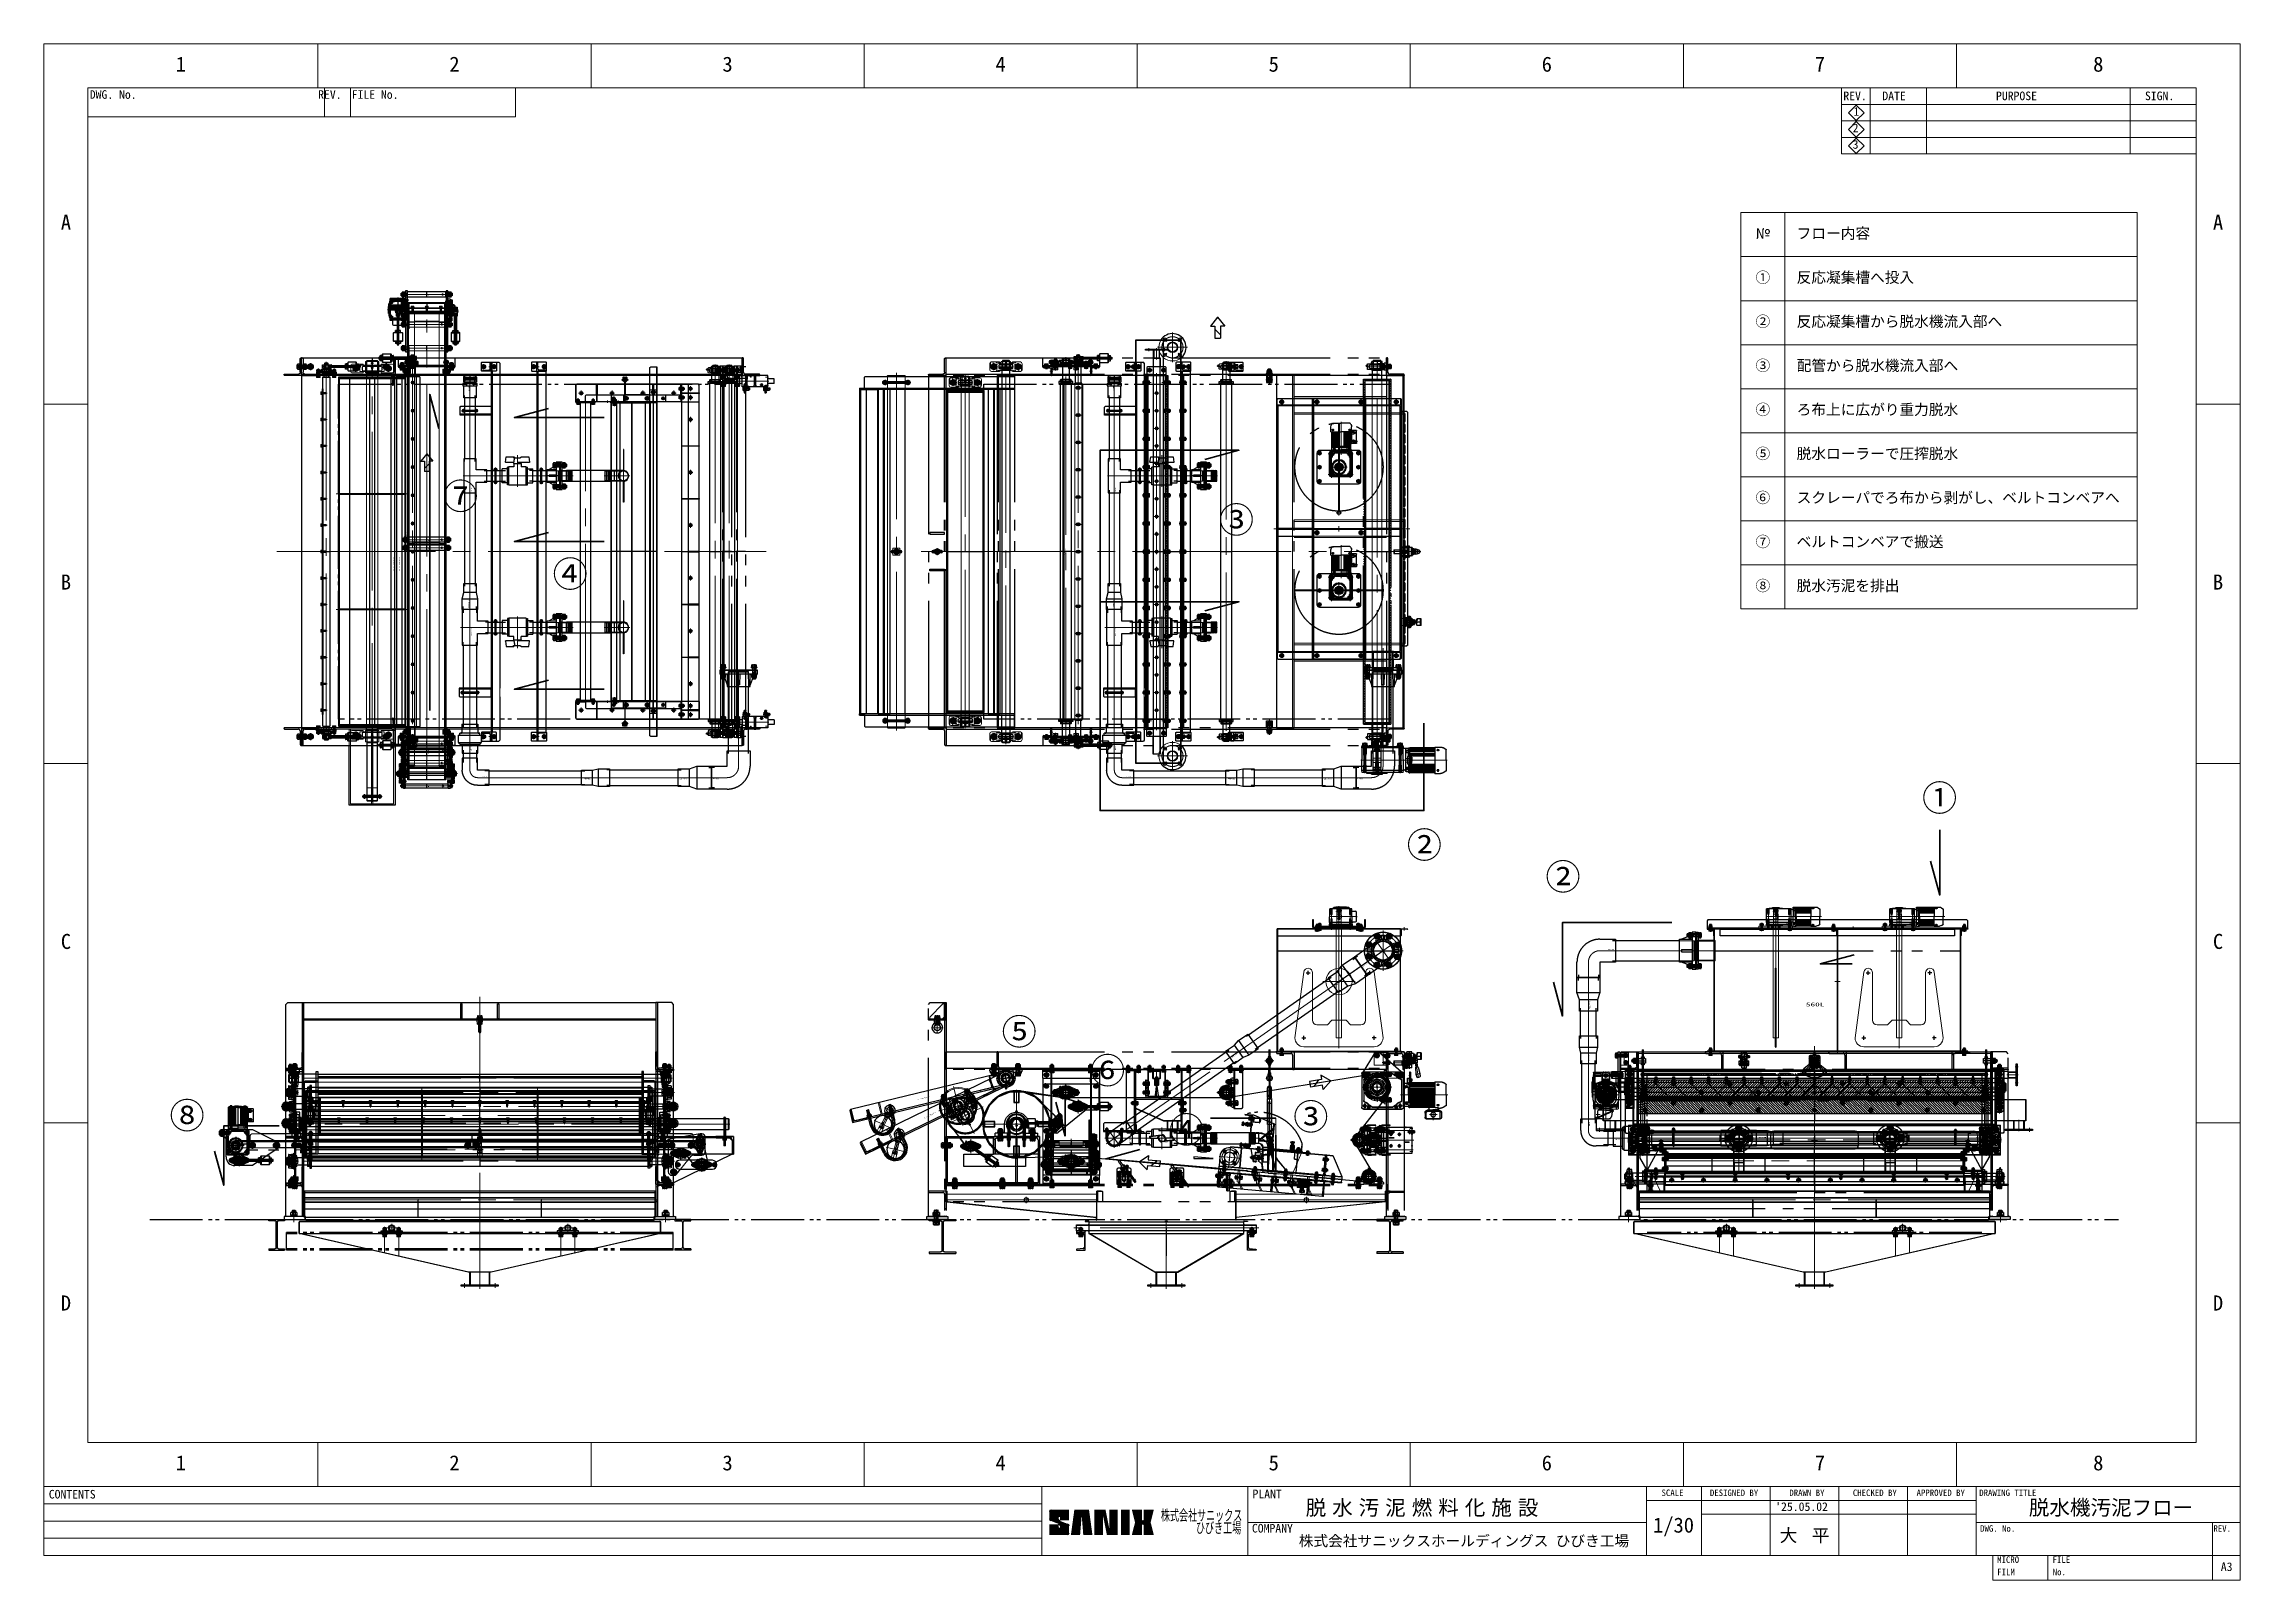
# Model space of a CAD drawing. Units: millimetres at full size. Extents: x -18456 to 18937, y -12290 to 13871.
import ezdxf
from ezdxf.enums import TextEntityAlignment as Align

# ---------------------------------------------------------------- set-up
doc = ezdxf.new("R2010")
doc.units = ezdxf.units.MM
doc.header["$LTSCALE"] = 100
for name, pattern in [('CHAIN2', [12, 9, -1, 1, -1]), ('DASHED2', [3, 2, -1]), ('DOUBLE_CHAIN2', [12.8, 9, -1, 0.6, -0.6, 0.6, -1])]:
    doc.linetypes.add(name, pattern=pattern)
for name, color, linetype in [('0-2_0', 2, 'Continuous'), ('0-3_06_PHANTOM', 2, 'DOUBLE_CHAIN2'), ('0-4_08_DIM', 3, 'Continuous'), ('0-6_10_DRAFT', 1, 'Continuous'), ('0-A_01_NORMAL', 134, 'Continuous')]:
    doc.layers.add(name, color=color, linetype=linetype)
for name, color, linetype, lineweight in [('0-7_05_CENTER', 2, 'CHAIN2', 18), ('0-8_04_HIDDEN', 7, 'Continuous', 18), ('1-0', 30, 'Continuous', 70), ('1-1', 134, 'Continuous', 18), ('1-2', 5, 'Continuous', 18)]:
    doc.layers.add(name, color=color, linetype=linetype, lineweight=lineweight)
doc.styles.add('HG正楷書体-PRO', font='')
doc.styles.add('ＭＳ ゴシック', font='')
doc.styles.get('HG正楷書体-PRO').set_extended_font_data('HG正楷書体-PRO')
doc.styles.get('ＭＳ ゴシック').set_extended_font_data('MS Gothic')

# ---------------------------------------------------------------- blocks, each defined once
blk = doc.blocks.new('A$C62180693_1_1')
at = {"layer": '0-2_0', "color": 134}
blk.add_lwpolyline([(10, 39), (10, -39), (9, -40), (1, -40), (0, -39), (0, 39), (1, 40), (9, 40)], close=True, dxfattribs=at)
at = {"layer": '0-6_10_DRAFT'}
blk.add_line((0, 0), (10, 0), dxfattribs=at)
at = {"layer": '0-8_04_HIDDEN'}
for p, q in [((0, 30.5), (5, 30.5)), ((5, -30.5), (5, 30.5)), ((5, 20.5), (10, 20.5)), ((0, -30.5), (5, -30.5)), ((5, -20.5), (10, -20.5))]:
    blk.add_line(p, q, dxfattribs=at)
blk = doc.blocks.new('MUCAP206Jb_1_1')
at = {"layer": '0-2_0'}
for p, q in [((-24, 15), (-24, 0)), ((-24, 0), (24, 0)), ((-22.2, 63.15), (-15.68, 63.15)), ((-21, 18), (12, 18)), ((-21, 13), (21, 13)), ((-14.2, 63.4), (-20.2, 63.4)), ((-19.65, 63.15), (-19.65, 63.72)), ((-15.07, 63.9), (-19.33, 63.9)), ((-18.37, 33.2), (-14.14, 80.26)), ((-14.2, 63.4), (-15.07, 63.9)), ((-14.75, 63.15), (-14.75, 63.72)), ((-14.2, 63.15), (-14.2, 63.4)), ((-7, 84.56), (-7, 83.3)), ((-6.8, 88.73), (-5.9, 91.43)), ((-6.8, 88.73), (-0.2, 88.73)), ((-6.3, 86.98), (-0.7, 86.98)), ((-5.9, 91.43), (-1.1, 91.43)), ((-5.25, 82.93), (-1.75, 82.93)), ((-3.5, 84.56), (-3.5, 83.3)), ((-0.2, 88.73), (-1.1, 91.43)), ((0, 84.56), (0, 83.3)), ((13, 17), (13, 16)), ((14, 15), (21, 15)), ((18.37, 33.2), (14.14, 80.26)), ((15.68, 63.15), (15.9, 63.15)), ((15.9, 63.15), (15.9, 60.65)), ((24, 12), (24, 0))]:
    blk.add_line(p, q, dxfattribs=at)
for points in [[(-22.2, 63.15), (-22.2, 22.65), (-20.27, 22.65)], [(-20.2, 63.15), (-20.2, 63.4), (-19.33, 63.9)]]:
    blk.add_lwpolyline(points, dxfattribs=at)
for centre, radius, start, end in [((-21, 15), 3, 90, 180), ((-21, 10), 3, 90, 180), ((-78.13, 38.57), 60, 339.84489, 354.86827), ((-12.15, 80.08), 2, 98.6248, 174.86827), ((0, 0), 83, 81.3752, 98.6248), ((-5.25, 80.61), 4.32, 66.10224, 113.89776), ((-5.25, 87.25), 4.32, 246.10224, 293.89776), ((-12.29, 87.35), 6, 332.37229, 353.89834), ((-3.5, 88.73), 3.3, 180, 208.06161), ((-7.12, 86.8), 0.8, 353.89834, 28.06161), ((-3.5, 89.94), 1.59, 69.55499, 110.44501), ((-1.75, 80.61), 4.32, 66.10224, 113.89776), ((-1.75, 87.25), 4.32, 246.10224, 293.89776), ((0.12, 86.8), 0.8, 151.93839, 186.10166), ((5.29, 87.35), 6, 186.10166, 207.62771), ((-3.5, 88.73), 3.3, 331.93839, 0), ((12, 17), 1, 0, 90), ((12.15, 80.08), 2, 5.13173, 81.3752), ((14, 16), 1, 180, 270), ((78.13, 38.57), 60, 185.13173, 204.94017), ((21, 12), 3, 0, 90), ((21, 10), 3, 0, 90)]:
    blk.add_arc(centre, radius, start, end, dxfattribs=at)
at = {"layer": '0-6_10_DRAFT'}
for p, q in [((-22.2, 42.9), (15.9, 42.9)), ((-9.5, 72.41), (-9.5, 13.39)), ((9.5, 72.41), (9.5, 13.39))]:
    blk.add_line(p, q, dxfattribs=at)
for start, end in [(72.15448, 107.84552), (252.15448, 287.84552)]:
    blk.add_arc((0, 42.9), 31, start, end, dxfattribs=at)
at = {"layer": '0-7_05_CENTER'}
for p, q in [((-17.2, 65.24), (-17.2, 56.57)), ((-3.5, 79.92), (-3.5, 94.53)), ((0, 86.42), (0, 0))]:
    blk.add_line(p, q, dxfattribs=at)
at = {"layer": '0-8_04_HIDDEN', "color": 2}
for p, q in [((-22.2, 57.9), (15.9, 57.9)), ((-22.2, 27.9), (15.9, 27.9)), ((-20.27, 22.65), (15.9, 22.65)), ((-15.68, 63.15), (15.68, 63.15)), ((-8.5, 18), (-8.5, 0)), ((8.5, 18), (8.5, 0)), ((15.9, 60.65), (15.9, 22.65))]:
    blk.add_line(p, q, dxfattribs=at)
blk = doc.blocks.new('M14Nza_1_1')
at = {"layer": '0-3_06_PHANTOM', "color": 7}
for p, q in [((-12.7, 15.4), (-12.7, 6.1)), ((-12.7, 6.1), (12.7, 6.1)), ((-12.25, 2.6), (-12.25, 6.1)), ((-9.52, 17.1), (9.52, 17.1)), ((-6.35, 6.1), (-6.35, 15.4)), ((-3.5, 6.1), (0, 2.6)), ((0, 6.1), (3.5, 2.6)), ((6.35, 15.4), (6.35, 6.1)), ((12.25, 6.1), (12.25, 2.6)), ((12.7, 15.4), (12.7, 6.1))]:
    blk.add_line(p, q, dxfattribs=at)
at = {"layer": '0-3_06_PHANTOM', "color": 7, "linetype": 'CHAIN2'}
blk.add_line((0, 0), (0, 17.1), dxfattribs=at)
at = {"layer": '0-3_06_PHANTOM', "color": 7}
blk.add_lwpolyline([(-15, 0), (15, 0), (15, 2.6), (-15, 2.6)], close=True, dxfattribs=at)
for centre, radius, start, end in [((-9.52, 13.29), 3.81, 33.626, 146.374), ((0, 4.4), 12.7, 60, 120), ((9.52, 13.29), 3.81, 33.626, 146.374)]:
    blk.add_arc(centre, radius, start, end, dxfattribs=at)
at = {"layer": '0-6_10_DRAFT', "style": 'ＭＳ ゴシック', "width": 0.6}
blk.add_text('Ｍ１４', height=1.1, dxfattribs=at).set_placement((0.39, 6.2), align=Align.BOTTOM_LEFT)
blk = doc.blocks.new('A$C2B91780A_1_1')
at = {"layer": '0-8_04_HIDDEN'}
for p, q in [((-14, -3), (-14, 0)), ((-14, 0), (14, 0)), ((-7, 42.1), (7, 42.1)), ((-5.6, 43.5), (5.6, 43.5)), ((-5.6, 0), (-5.6, 43.5)), ((5.6, 0), (5.6, 43.5)), ((14, 0), (14, -3)), ((14, -3), (-14, -3)), ((-12.7, -15.8), (-12.7, -6.5)), ((-12.7, -6.5), (12.7, -6.5)), ((-12.25, -6.5), (-12.25, -3)), ((9.52, -17.5), (-9.52, -17.5)), ((-6.35, -15.8), (-6.35, -6.5)), ((0.64, -6.5), (-0.64, -3)), ((6.35, -6.5), (6.35, -15.8)), ((12.25, -3), (12.25, -6.5)), ((12.7, -15.8), (12.7, -6.5))]:
    blk.add_line(p, q, dxfattribs=at)
at = {"layer": '0-8_04_HIDDEN', "linetype": 'CHAIN2'}
blk.add_line((0, 46.09), (0, -21.25), dxfattribs=at)
at = {"layer": '0-8_04_HIDDEN'}
for points in [[(-7, 0), (-7, 42.1), (-5.6, 43.5)], [(7, 0), (7, 42.1), (5.6, 43.5)]]:
    blk.add_lwpolyline(points, dxfattribs=at)
for centre, radius, start, end in [((-9.52, -13.69), 3.81, 213.626, 326.374), ((0, -4.8), 12.7, 240, 300), ((9.52, -13.69), 3.81, 213.626, 326.374)]:
    blk.add_arc(centre, radius, start, end, dxfattribs=at)
at = {"layer": '0-6_10_DRAFT', "style": 'ＭＳ ゴシック', "width": 1.5}
blk.add_text('M14x50', height=0.733, rotation=180, dxfattribs=at).set_placement((-0.53, -6.6), align=Align.BOTTOM_LEFT)
blk = doc.blocks.new('A$C05FE0EC2_1_1')
at = {"layer": '0-3_06_PHANTOM', "color": 7}
for p, q in [((-11, 1.5), (11, 1.5)), ((-11, 1.5), (-11, 0)), ((-11, 0), (11, 0)), ((-9.81, 11), (9.81, 11)), ((-9.81, 4), (-9.81, 11)), ((9.81, 4), (-9.81, 4)), ((-9.25, 4), (-9.25, 1.5)), ((-4.91, 4), (-4.91, 11)), ((0, 1.5), (-2.5, 4)), ((0, 4), (2.5, 1.5)), ((4.91, 4), (4.91, 11)), ((9.25, 1.5), (9.25, 4)), ((9.81, 4), (9.81, 11)), ((11, 0), (11, 1.5))]:
    blk.add_line(p, q, dxfattribs=at)
at = {"layer": '0-3_06_PHANTOM', "color": 7, "linetype": 'Continuous'}
for p, q in [((-5, -16), (-5, 0)), ((-4.19, -16), (-4.19, 0)), ((4.19, -16), (4.19, 0)), ((5, -16), (5, 0)), ((-5, -16), (5, -16))]:
    blk.add_line(p, q, dxfattribs=at)
at = {"layer": '0-3_06_PHANTOM', "color": 7, "linetype": 'CHAIN2'}
blk.add_line((0, -19), (0, 14), dxfattribs=at)
at = {"layer": '0-6_10_DRAFT', "style": 'ＭＳ ゴシック', "width": 1.8}
blk.add_text('BT-M10x20L,SW,PW', height=0.2199, dxfattribs=at).set_placement((5.16, 10.66), align=Align.BOTTOM_LEFT)
blk = doc.blocks.new('A$C293536BD_1_1')
at = {"layer": '0-3_06_PHANTOM', "color": 7}
for points in [[(0, -1055), (0, 1055), (23, 1055), (25, 1053), (25, 995)], [(35, 985), (48, 985), (50, 983), (50, -983)], [(0, -1055), (23, -1055), (25, -1053), (25, -995)], [(35, -985), (48, -985), (50, -983)]]:
    blk.add_lwpolyline(points, dxfattribs=at)
for centre, start, end in [((35, 995), 180, 270), ((35, -995), 90, 180)]:
    blk.add_arc(centre, 10, start, end, dxfattribs=at)
at = {"layer": '0-6_10_DRAFT'}
blk.add_line((50, 0), (0, 0), dxfattribs=at)
at = {"layer": '0-7_05_CENTER'}
for p, q in [((9.23, 1030), (-6.22, 1030)), ((9.23, 988), (-6.22, 988)), ((9.23, 948), (-6.22, 948)), ((9.23, -948), (-6.22, -948)), ((9.23, -988), (-6.22, -988)), ((9.23, -1030), (-6.22, -1030))]:
    blk.add_line(p, q, dxfattribs=at)
at = {"layer": '0-8_04_HIDDEN'}
blk.add_line((3, 1055), (3, -1055), dxfattribs=at)
blk = doc.blocks.new('SCSPJ40-12b_1')
at = {"layer": '0-2_0'}
for p, q in [((0, 29), (1, 30)), ((0, 29), (0, -29)), ((1, 30), (1, -30)), ((5.03, 29.39), (6.97, 29.39)), ((11, 30), (11, -30)), ((12, 29), (12, -29)), ((12, 0), (12, 0)), ((0, -29), (1, -30)), ((5.03, -29.39), (6.97, -29.39))]:
    blk.add_line(p, q, dxfattribs=at)
for points in [[(1, 30), (11, 30), (12, 29)], [(1, -30), (11, -30), (12, -29)]]:
    blk.add_lwpolyline(points, dxfattribs=at)
for centre in [(6, 25), (6, -25)]:
    blk.add_circle(centre, 2.75, dxfattribs=at)
for centre, start, end in [((6, 25), 102.46791, 77.53209), ((6, -25), 282.46791, 257.53209)]:
    blk.add_arc(centre, 4.5, start, end, dxfattribs=at)
at = {"layer": '0-6_10_DRAFT'}
blk.add_line((0, 0), (12, 0), dxfattribs=at)
at = {"layer": '0-7_05_CENTER'}
for p, q in [((0.17, 25), (11.83, 25)), ((6, 19.17), (6, 30.83)), ((0.17, -25), (11.83, -25)), ((6, -19.17), (6, -30.83))]:
    blk.add_line(p, q, dxfattribs=at)
at = {"layer": '0-8_04_HIDDEN', "color": 2}
for p, q in [((1, 20), (0, 21)), ((1, -20), (0, -21)), ((1, -20), (11, -20)), ((11, -20), (12, -21))]:
    blk.add_line(p, q, dxfattribs=at)
blk.add_lwpolyline([(1, 20), (11, 20), (12, 21)], dxfattribs=at)
blk = doc.blocks.new('A$C08BD3208_1')
at = {"layer": '0-2_0', "color": 134}
for p, q in [((-1055, 15), (-1055, -15)), ((-1014, 19), (-1013, 20)), ((-1014, 19), (-1014, -19)), ((-960, 20), (-1013, 20)), ((-1013, 20), (-1013, -20)), ((-959, 30), (-959, -30)), ((959, 30), (959, -30)), ((960, 20), (1013, 20)), ((1014, 19), (1013, 20)), ((1013, 20), (1013, -20)), ((1014, 19), (1014, -19)), ((1055, 15), (1055, -15)), ((-1013, -20), (-1014, -19)), ((-1013, -20), (-960, -20)), ((1013, -20), (960, -20)), ((1013, -20), (1014, -19))]:
    blk.add_line(p, q, dxfattribs=at)
for points in [[(-1014, -15), (-1055, -15), (-1056, -14), (-1056, 14), (-1055, 15), (-1014, 15)], [(1014, -15), (1055, -15), (1056, -14), (1056, 14), (1055, 15), (1014, 15)]]:
    blk.add_lwpolyline(points, dxfattribs=at)
blk.add_lwpolyline([(-959, 30), (959, 30), (960, 29), (960, -29), (959, -30), (-959, -30), (-960, -29), (-960, 29)], close=True, dxfattribs=at)
at = {"layer": '0-6_10_DRAFT'}
blk.add_line((0, 30), (0, -30), dxfattribs=at)
at = {"layer": '0-7_05_CENTER'}
blk.add_line((1062, 0), (-1062, 0), dxfattribs=at)
blk = doc.blocks.new('A$C15BB09A1_1_1')
at = {"layer": '0-3_06_PHANTOM', "rotation": 90}
for name, p in [('A$C08BD3208_1', (-45.9, 979)), ('M14Nza_1_1', (-21, 2009)), ('A$C62180693_1_1', (-45.9, 1934)), ('SCSPJ40-12b_1', (-45.9, 1944)), ('A$C05FE0EC2_1_1', (-3, 1967)), ('A$C05FE0EC2_1_1', (-3, 1927)), ('A$C05FE0EC2_1_1', (-3, 31)), ('A$C05FE0EC2_1_1', (-3, -9)), ('M14Nza_1_1', (-21, -51))]:
    blk.add_blockref(name, p, dxfattribs=at)
at = {"layer": '0-3_06_PHANTOM'}
blk.add_blockref('A$C293536BD_1_1', (-3, 979), dxfattribs=at)
at = {"layer": '0-3_06_PHANTOM', "xscale": -1, "rotation": 90}
for name, p in [('A$C62180693_1_1', (-45.9, 24)), ('SCSPJ40-12b_1', (-45.9, 14))]:
    blk.add_blockref(name, p, dxfattribs=at)
at = {"layer": '0-8_04_HIDDEN', "xscale": -1, "rotation": 90}
blk.add_blockref('MUCAP206Jb_1_1', (-3, 2009), dxfattribs=at)
at = {"layer": '0-8_04_HIDDEN', "rotation": 90}
for name, p in [('A$C2B91780A_1_1', (0, 2009)), ('MUCAP206Jb_1_1', (-3, -51)), ('A$C2B91780A_1_1', (0, -51))]:
    blk.add_blockref(name, p, dxfattribs=at)
blk = doc.blocks.new('AS2201F-02-06b_1')
at = {"layer": '0-2_0', "linetype": 'CHAIN2'}
for p, q in [((-28.91, 12.2), (14.33, 12.2)), ((0, 37.94), (0, -6))]:
    blk.add_line(p, q, dxfattribs=at)
at = {"layer": '0-2_0'}
for p, q in [((-25.2, 12.2), (-25.2, 17.95)), ((-23.7, 17.95), (-25.2, 17.95)), ((-25.2, 6.45), (-25.2, 12.2)), ((-25.2, 6.45), (-23.7, 6.45)), ((-23.7, 16.2), (-23.7, 17.95)), ((-23.7, 16.2), (-22.2, 16.2)), ((-23.7, 6.45), (-23.7, 16.2)), ((-23.7, 8.2), (-22.2, 8.2)), ((-22.2, 16.55), (-22.2, 18.6)), ((-11.1, 18.6), (-22.2, 18.6)), ((-22.2, 16.07), (-22.2, 16.55)), ((-22.2, 16.07), (-22.2, 5.8)), ((-11.1, 5.8), (-22.2, 5.8)), ((-11.1, 18.6), (-11.1, 5.8)), ((-10.23, 17.1), (-11.1, 18.6)), ((-10.23, 7.3), (-11.1, 5.8)), ((-10.23, 7.3), (-10.23, 17.1)), ((-9.24, 17.1), (-10.23, 17.1)), ((-8.8, 7.3), (-10.23, 7.3)), ((-9.25, 21.4), (-9.25, 17.9)), ((-9.25, 21.4), (7, 21.4)), ((-9.25, 17.9), (9.25, 17.9)), ((-9.24, 17.9), (-9.24, 17.1)), ((-8.8, 7.3), (-8.8, 4)), ((9.25, 4), (-8.8, 4)), ((-7.5, 25.4), (0, 25.4)), ((-7.5, 25.4), (-7.5, 22.4)), ((-7.5, 22.4), (0, 22.4)), ((-7, 21.9), (-7, 22.4)), ((-7, 21.4), (-7, 21.9)), ((-6.58, 0), (-6.7, 4)), ((-5.72, 0), (-5.85, 4)), ((-5, 34.4), (5, 34.4)), ((-5, 34.4), (-5, 29.9)), ((-1.25, 29.9), (-5, 29.9)), ((5, 29.9), (-1.25, 29.9)), ((-1.25, 29.9), (-1.25, 25.4)), ((0, 25.4), (7.5, 25.4)), ((0, 22.4), (7.5, 22.4)), ((1.25, 25.4), (1.25, 29.9)), ((5, 29.9), (5, 34.4)), ((5.85, 4), (5.72, 0)), ((6.7, 4), (6.58, 0)), ((7, 22.4), (7, 21.9)), ((7.5, 22.4), (7.5, 25.4)), ((9.25, 21.4), (9.25, 17.9)), ((9.25, 17.9), (9.25, 4))]:
    blk.add_line(p, q, dxfattribs=at)
for points in [[(-9.24, 17.1), (-9.03, 16.85), (-8.73, 16.47), (-8.45, 16.07), (-8.28, 15.79), (-8.04, 15.36), (-7.85, 14.91), (-7.73, 14.59), (-7.64, 14.31), (-7.58, 14.05), (-7.49, 13.61), (-7.44, 13.27), (-7.4, 12.75), (-7.39, 12.23), (-7.41, 11.88), (-7.46, 11.27), (-7.53, 10.82), (-7.59, 10.48), (-7.71, 9.98), (-7.85, 9.49), (-8.04, 8.92), (-8.26, 8.36), (-8.51, 7.82), (-8.8, 7.3)], [(7, 21.9), (7, 21.4), (9.25, 21.4)]]:
    blk.add_lwpolyline(points, dxfattribs=at)
at = {"layer": '0-6_10_DRAFT'}
for p, q in [((-6.39, -6), (-6.58, 0)), ((-6.58, 0), (6.58, 0)), ((-5.53, -6), (-5.72, 0)), ((5.72, 0), (5.53, -6)), ((6.58, 0), (6.39, -6)), ((-6.39, -6), (6.39, -6))]:
    blk.add_line(p, q, dxfattribs=at)
blk = doc.blocks.new('MGPM50-100Z-M9Bd_1')
at = {"layer": '0-2_0'}
for p, q in [((-132, 62), (-132, 2)), ((-120, 62), (-132, 62)), ((-120, 2), (-132, 2)), ((-120, 62), (-120, 2)), ((-24, 44.5), (-120, 44.5)), ((-24, 19.5), (-120, 19.5)), ((120, 64), (-24, 64)), ((-24, 64), (-24, 0)), ((120, 0), (-24, 0)), ((120, 64), (120, 0))]:
    blk.add_line(p, q, dxfattribs=at)
for centre, radius in [((-9, 53.5), 6.58), ((-9, 53.5), 5.54), ((85, 53.5), 6.58), ((85, 53.5), 5.54)]:
    blk.add_circle(centre, radius, dxfattribs=at)
at = {"layer": '0-3_06_PHANTOM'}
for p, q in [((-52, 62), (-52, 2)), ((-40, 62), (-52, 62)), ((-40, 2), (-52, 2)), ((-40, 62), (-40, 2))]:
    blk.add_line(p, q, dxfattribs=at)
at = {"layer": '0-6_10_DRAFT'}
for p, q in [((157.5, 44.5), (120, 44.5)), ((157.5, 19.5), (120, 19.5)), ((157.5, 44.5), (157.5, 19.5))]:
    blk.add_line(p, q, dxfattribs=at)
at = {"layer": '0-7_05_CENTER'}
for p, q in [((-136.67, 52), (-115.67, 52)), ((-136.67, 12), (-115.67, 12)), ((-132, 32), (126.81, 32)), ((-56.67, 52), (-35.67, 52)), ((-56.67, 12), (-35.67, 12)), ((-17.85, 53.5), (-0.15, 53.5)), ((-9, 56.73), (-9, 66.73)), ((-9, 62.35), (-9, 44.65)), ((0, 66.99), (0, -2.4)), ((24, -1.5), (24, 10.72)), ((48, 66.99), (48, -2.4)), ((76.15, 53.5), (93.85, 53.5)), ((85, 62.35), (85, 44.65)), ((107.18, 55), (125, 55)), ((107.18, 9), (125, 9)), ((107.9, 56.73), (107.9, 66.73))]:
    blk.add_line(p, q, dxfattribs=at)
at = {"layer": '0-8_04_HIDDEN', "color": 2}
for p, q in [((-5, 0), (-5, 20)), ((-5, 20), (5, 20)), ((-4.3, 0), (-4.3, 55)), ((4.3, 0), (4.3, 55)), ((5, 0), (5, 20)), ((21.5, 8), (24, 9.44)), ((21.5, 0), (21.5, 8)), ((21.5, 8), (26.5, 8)), ((26.5, 8), (24, 9.44)), ((26.5, 0), (26.5, 8)), ((43, 0), (43, 20)), ((43, 20), (53, 20)), ((43.7, 0), (43.7, 55)), ((52.3, 0), (52.3, 55)), ((53, 0), (53, 20))]:
    blk.add_line(p, q, dxfattribs=at)
for points in [[(-7, 64), (-7, 55), (7, 55), (7, 64)], [(41, 64), (41, 55), (55, 55), (55, 64)]]:
    blk.add_lwpolyline(points, dxfattribs=at)
at = {"layer": '0-2_0', "xscale": -1}
for p in [(-9, 64), (107.9, 64)]:
    blk.add_blockref('AS2201F-02-06b_1', p, dxfattribs=at)
blk = doc.blocks.new('A$C131E5F08_1')
at = {"layer": '0-8_04_HIDDEN'}
for p, q in [((6.5, 0), (-6.5, 0)), ((-4, -65), (-4, 0)), ((4, -65), (4, 0)), ((-4, -37), (4, -37)), ((-4, -65), (4, -65)), ((-3.32, -65), (-3.32, -37)), ((3.32, -65), (3.32, -37))]:
    blk.add_line(p, q, dxfattribs=at)
at = {"layer": '0-8_04_HIDDEN', "linetype": 'CHAIN2'}
blk.add_line((0, -66.5), (0, 9.5), dxfattribs=at)
at = {"layer": '0-8_04_HIDDEN'}
blk.add_lwpolyline([(6.5, 0), (6.5, 8), (-6.5, 8), (-6.5, 0)], dxfattribs=at)
at = {"layer": '0-6_10_DRAFT', "style": 'ＭＳ ゴシック', "width": 1.9}
blk.add_text('CS-M8x65L', height=0.22, dxfattribs=at).set_placement((3.76, 7.66), align=Align.BOTTOM_LEFT)
blk = doc.blocks.new('A$C6408539A_1')
at = {"layer": '0-2_0', "rotation": 270}
for name, p in [('A$C15BB09A1_1_1', (21, 132)), ('MGPM50-100Z-M9Bd_1', (0, 0))]:
    blk.add_blockref(name, p, dxfattribs=at)
at = {"layer": '0-2_0', "xscale": -1, "rotation": 90}
blk.add_blockref('MGPM50-100Z-M9Bd_1', (2000, 0), dxfattribs=at)
at = {"layer": '0-3_06_PHANTOM', "rotation": 270}
blk.add_blockref('A$C15BB09A1_1_1', (21, 52), dxfattribs=at)
at = {"layer": '0-8_04_HIDDEN'}
for p, rotation in [((55, 0), 270), ((1945, 0), 90), ((55, -48), 270), ((1945, -48), 90)]:
    blk.add_blockref('A$C131E5F08_1', p, dxfattribs=dict(at, rotation=rotation))
blk = doc.blocks.new('A$C701D6F41_1_1')
at = {"layer": '0-2_0', "color": 134}
for p, q in [((22.5, 24), (-21, 24)), ((22.5, 6), (-21, 6))]:
    blk.add_line(p, q, dxfattribs=at)
blk.add_lwpolyline([(22.5, 6), (22.5, 24), (21.5, 25), (-21, 25), (-21, 5), (21.5, 5)], close=True, dxfattribs=at)
for major_axis, ratio in [((0, 5), 0.922284), ((0, 4), 0.821224)]:
    blk.add_ellipse((11.25, 15), major_axis=major_axis, ratio=ratio, dxfattribs=at)
at = {"layer": '0-6_10_DRAFT'}
blk.add_line((0, 5), (0, 25), dxfattribs=at)
at = {"layer": '0-7_05_CENTER'}
for p, q in [((-23.91, 15), (-6.56, 15)), ((18.86, 15), (-1.85, 15)), ((4.61, 7.39), (4.61, 22.61)), ((11.25, 7.39), (11.25, 22.61))]:
    blk.add_line(p, q, dxfattribs=at)
at = {"layer": '0-8_04_HIDDEN'}
for p, q in [((-21, 20), (-10, 20)), ((-21, 19), (-10, 19)), ((-21, 11), (-10, 11)), ((-21, 10), (-10, 10)), ((-10, 5), (-10, 25)), ((11.25, 20), (4.61, 20)), ((4.61, 19), (11.25, 19)), ((4.61, 11), (11.25, 11)), ((11.25, 10), (4.61, 10)), ((10, 5), (10, 25))]:
    blk.add_line(p, q, dxfattribs=at)
for major_axis, ratio, end_param in [((0, 5), 0.922284, 3.14164257), ((0, 4), 0.821224, 3.14164846)]:
    blk.add_ellipse((4.61, 15), major_axis=major_axis, ratio=ratio, start_param=0, end_param=end_param, dxfattribs=at)
blk = doc.blocks.new('M10Nu_1_1')
at = {"layer": '0-2_0', "color": 134}
for p, q in [((-9.8, 0), (-9.8, 6.69)), ((-9.8, 0), (9.8, 0)), ((-7.35, 8), (7.35, 8)), ((-4.9, 0), (-4.9, 6.69)), ((4.9, 6.69), (4.9, 0)), ((9.8, 6.69), (9.8, 0))]:
    blk.add_line(p, q, dxfattribs=at)
at = {"layer": '0-2_0', "color": 134, "linetype": 'CHAIN2'}
blk.add_line((0, 8), (0, 0), dxfattribs=at)
at = {"layer": '0-2_0', "color": 134}
for centre, radius, start, end in [((-7.35, 5.06), 2.94, 33.626, 146.374), ((0, -1.8), 9.8, 60, 120), ((7.35, 5.06), 2.94, 33.626, 146.374)]:
    blk.add_arc(centre, radius, start, end, dxfattribs=at)
at = {"layer": '0-6_10_DRAFT', "style": 'ＭＳ ゴシック', "width": 0.6}
blk.add_text('Ｍ１０', height=0.916, dxfattribs=at).set_placement((0.26, 0.12), align=Align.BOTTOM_LEFT)
blk = doc.blocks.new('A$C20721D5E_1_1')
at = {"layer": '0-2_0', "color": 134}
for p, q in [((-179, 5), (-179, -5)), ((-25, -5), (-25, 5)), ((0, 4.19), (-25, 4.19)), ((0, -4.19), (-25, -4.19))]:
    blk.add_line(p, q, dxfattribs=at)
blk.add_lwpolyline([(0, -5), (-179, -5), (-180, -4), (-180, 4), (-179, 5), (0, 5)], close=True, dxfattribs=at)
at = {"layer": '0-7_05_CENTER'}
blk.add_line((-182.27, 0), (2.62, 0), dxfattribs=at)
blk = doc.blocks.new('A$C21C31411_1_1')
at = {"layer": '0-2_0', "color": 134}
for p, q in [((-48, 25), (-48, -25)), ((-2, 25), (-2, -25))]:
    blk.add_line(p, q, dxfattribs=at)
blk.add_lwpolyline([(-48, -25), (-2, -25), (0, -23), (0, 23), (-2, 25), (-48, 25), (-50, 23), (-50, -23)], close=True, dxfattribs=at)
at = {"layer": '0-6_10_DRAFT'}
blk.add_line((-50, 0), (0, 0), dxfattribs=at)
at = {"layer": '0-8_04_HIDDEN'}
for p, q in [((-50, 5.1), (0, 5.1)), ((-50, -5.1), (0, -5.1))]:
    blk.add_line(p, q, dxfattribs=at)
blk = doc.blocks.new('SCS10-12a_1_1')
at = {"layer": '0-2_0'}
for p, q in [((0, 14.5), (0.5, 15)), ((0, 14.5), (0, -14.5)), ((0.5, 5), (0, 5.5)), ((0.5, 15), (0.5, -15)), ((0.5, 15), (11.5, 15)), ((0.5, 5), (11.5, 5)), ((11.5, 15), (11.5, -15)), ((11.5, 15), (12, 14.5)), ((12, 5.5), (11.5, 5)), ((12, 14.5), (12, -14.5)), ((0, -5.5), (0.5, -5)), ((0, -14.5), (0.5, -15)), ((0.5, -5), (11.5, -5)), ((0.5, -15), (11.5, -15)), ((4.24, -14.14), (7.76, -14.14)), ((11.5, -5), (12, -5.5)), ((12, -14.5), (11.5, -15))]:
    blk.add_line(p, q, dxfattribs=at)
at = {"layer": '0-2_0', "linetype": 'CHAIN2'}
for p, q in [((0.31, -10), (11.69, -10)), ((6, -4.31), (6, -15.69))]:
    blk.add_line(p, q, dxfattribs=at)
at = {"layer": '0-2_0'}
blk.add_circle((6, -10), 2.25, dxfattribs=at)
blk.add_arc((6, -10), 4.5, 293.00444, 246.99556, dxfattribs=at)
at = {"layer": '0-6_10_DRAFT'}
blk.add_line((0, 0), (12, 0), dxfattribs=at)
blk = doc.blocks.new('A$C30176A9C_1_1')
at = {"layer": '0-8_04_HIDDEN'}
for name, p in [('A$C20721D5E_1_1', (-11.5, 0)), ('A$C21C31411_1_1', (-121.5, 0)), ('SCS10-12a_1_1', (-121.5, 0))]:
    blk.add_blockref(name, p, dxfattribs=at)
at = {"layer": '0-8_04_HIDDEN', "xscale": -1}
blk.add_blockref('SCS10-12a_1_1', (-171.5, 0), dxfattribs=at)
at = {"layer": '0-8_04_HIDDEN', "rotation": 90}
blk.add_blockref('M10Nu_1_1', (-21, 0), dxfattribs=at)
at = {"layer": '0-8_04_HIDDEN', "xscale": -1, "rotation": 180}
blk.add_blockref('A$C701D6F41_1_1', (0, 15), dxfattribs=at)
blk = doc.blocks.new('A$C1204623A_1_1')
at = {"layer": '0-2_0', "color": 134}
blk.add_lwpolyline([(925, -1.5), (925, 0), (-925, 0), (-925, -1.5)], close=True, dxfattribs=at)
at = {"layer": '0-7_05_CENTER'}
for p, q in [((-900, 2.58), (-900, -4.17)), ((-750, 2.58), (-750, -4.17)), ((-600, 2.58), (-600, -4.17)), ((-450, 2.58), (-450, -4.17)), ((-300, 2.58), (-300, -4.17)), ((-150, 2.58), (-150, -4.17)), ((0, 2.58), (0, -4.17)), ((150, 2.58), (150, -4.17)), ((300, 2.58), (300, -4.17)), ((450, 2.58), (450, -4.17)), ((600, 2.58), (600, -4.17)), ((750, 2.58), (750, -4.17)), ((900, 2.58), (900, -4.17))]:
    blk.add_line(p, q, dxfattribs=at)
blk = doc.blocks.new('A$C35A251B1_1_1')
at = {"layer": '0-2_0', "color": 134}
blk.add_lwpolyline([(-925, 0.3), (-925, 0), (925, 0), (925, 0.3)], close=True, dxfattribs=at)
at = {"layer": '0-6_10_DRAFT'}
for p, q in [((-900, 0), (-900, 0.3)), ((-750, 0), (-750, 0.3)), ((-600, 0), (-600, 0.3)), ((-450, 0), (-450, 0.3)), ((-300, 0), (-300, 0.3)), ((-150, 0), (-150, 0.3)), ((0, 0), (0, 0.3)), ((150, 0), (150, 0.3)), ((300, 0), (300, 0.3)), ((450, 0), (450, 0.3)), ((600, 0), (600, 0.3)), ((750, 0), (750, 0.3))]:
    blk.add_line(p, q, dxfattribs=at)
blk = doc.blocks.new('A$C39886CB1_1_1')
at = {"layer": '0-2_0', "color": 134}
for p, q in [((-991, 0), (-992, -1)), ((-991, 0), (991, 0)), ((-991, 0), (-991, -40)), ((991, 0), (991, -40)), ((991, 0), (992, -1)), ((-1069, -10), (-1069, -30)), ((-1009, -5), (-1009, -35)), ((-992, -1), (-992, -39)), ((-992, -39), (-991, -40)), ((991, -40), (-991, -40)), ((992, -39), (991, -40)), ((992, -1), (992, -39)), ((1009, -5), (1009, -35)), ((1069, -10), (1069, -30))]:
    blk.add_line(p, q, dxfattribs=at)
for points in [[(-1010, -30), (-1069, -30), (-1070, -29), (-1070, -11), (-1069, -10), (-1010, -10)], [(-992, -35), (-1009, -35), (-1010, -34), (-1010, -6), (-1009, -5), (-992, -5)], [(992, -35), (1009, -35), (1010, -34), (1010, -6), (1009, -5), (992, -5)], [(1010, -30), (1069, -30), (1070, -29), (1070, -11), (1069, -10), (1010, -10)]]:
    blk.add_lwpolyline(points, dxfattribs=at)
at = {"layer": '0-6_10_DRAFT'}
blk.add_line((0, 0), (0, -40), dxfattribs=at)
at = {"layer": '0-7_05_CENTER'}
for p, q in [((-900, -25.52), (-900, 4.48)), ((-750, -25.52), (-750, 4.48)), ((-600, -25.52), (-600, 4.48)), ((-450, -25.52), (-450, 4.48)), ((-300, -25.52), (-300, 4.48)), ((-150, -25.52), (-150, 4.48)), ((0, -25.52), (0, 4.48)), ((150, -25.52), (150, 4.48)), ((300, -25.52), (300, 4.48)), ((450, -25.52), (450, 4.48)), ((600, -25.52), (600, 4.48)), ((750, -25.52), (750, 4.48)), ((900, -25.52), (900, 4.48)), ((1076.73, -20), (-1076.73, -20))]:
    blk.add_line(p, q, dxfattribs=at)
at = {"layer": '0-8_04_HIDDEN'}
for p, q in [((-904, -16), (-904, 0)), ((-903.25, -20), (-903.25, 0)), ((-896.75, -20), (-896.75, 0)), ((-896, -16), (-896, 0)), ((-754, -16), (-754, 0)), ((-753.25, -20), (-753.25, 0)), ((-746.75, -20), (-746.75, 0)), ((-746, -16), (-746, 0)), ((-604, -16), (-604, 0)), ((-603.25, -20), (-603.25, 0)), ((-596.75, -20), (-596.75, 0)), ((-596, -16), (-596, 0)), ((-454, -16), (-454, 0)), ((-453.25, -20), (-453.25, 0)), ((-446.75, -20), (-446.75, 0)), ((-446, -16), (-446, 0)), ((-304, -16), (-304, 0)), ((-303.25, -20), (-303.25, 0)), ((-296.75, -20), (-296.75, 0)), ((-296, -16), (-296, 0)), ((-154, -16), (-154, 0)), ((-153.25, -20), (-153.25, 0)), ((-146.75, -20), (-146.75, 0)), ((-146, -16), (-146, 0)), ((-4, -16), (-4, 0)), ((-3.25, -20), (-3.25, 0)), ((3.25, -20), (3.25, 0)), ((4, -16), (4, 0)), ((146, -16), (146, 0)), ((146.75, -20), (146.75, 0)), ((153.25, -20), (153.25, 0)), ((154, -16), (154, 0)), ((296, -16), (296, 0)), ((296.75, -20), (296.75, 0)), ((303.25, -20), (303.25, 0)), ((304, -16), (304, 0)), ((446, -16), (446, 0)), ((446.75, -20), (446.75, 0)), ((453.25, -20), (453.25, 0)), ((454, -16), (454, 0)), ((596, -16), (596, 0)), ((596.75, -20), (596.75, 0)), ((603.25, -20), (603.25, 0)), ((604, -16), (604, 0)), ((746, -16), (746, 0)), ((746.75, -20), (746.75, 0)), ((753.25, -20), (753.25, 0)), ((754, -16), (754, 0)), ((896, -16), (896, 0)), ((896.75, -20), (896.75, 0)), ((903.25, -20), (903.25, 0)), ((904, -16), (904, 0)), ((-896, -16), (-904, -16)), ((-896.75, -20), (-903.25, -20)), ((-903.25, -20), (-900, -21.88)), ((-900, -21.88), (-896.75, -20)), ((-746, -16), (-754, -16)), ((-746.75, -20), (-753.25, -20)), ((-753.25, -20), (-750, -21.88)), ((-750, -21.88), (-746.75, -20)), ((-596, -16), (-604, -16)), ((-596.75, -20), (-603.25, -20)), ((-603.25, -20), (-600, -21.88)), ((-600, -21.88), (-596.75, -20)), ((-446, -16), (-454, -16)), ((-446.75, -20), (-453.25, -20)), ((-453.25, -20), (-450, -21.88)), ((-450, -21.88), (-446.75, -20)), ((-296, -16), (-304, -16)), ((-296.75, -20), (-303.25, -20)), ((-303.25, -20), (-300, -21.88)), ((-300, -21.88), (-296.75, -20)), ((-146, -16), (-154, -16)), ((-146.75, -20), (-153.25, -20)), ((-153.25, -20), (-150, -21.88)), ((-150, -21.88), (-146.75, -20)), ((4, -16), (-4, -16)), ((3.25, -20), (-3.25, -20)), ((-3.25, -20), (0, -21.88)), ((0, -21.88), (3.25, -20)), ((146, -16), (154, -16)), ((146.75, -20), (153.25, -20)), ((150, -21.88), (146.75, -20)), ((153.25, -20), (150, -21.88)), ((296, -16), (304, -16)), ((296.75, -20), (303.25, -20)), ((300, -21.88), (296.75, -20)), ((303.25, -20), (300, -21.88)), ((446, -16), (454, -16)), ((446.75, -20), (453.25, -20)), ((450, -21.88), (446.75, -20)), ((453.25, -20), (450, -21.88)), ((596, -16), (604, -16)), ((596.75, -20), (603.25, -20)), ((600, -21.88), (596.75, -20)), ((603.25, -20), (600, -21.88)), ((746, -16), (754, -16)), ((746.75, -20), (753.25, -20)), ((750, -21.88), (746.75, -20)), ((753.25, -20), (750, -21.88)), ((896, -16), (904, -16)), ((896.75, -20), (903.25, -20)), ((900, -21.88), (896.75, -20)), ((903.25, -20), (900, -21.88))]:
    blk.add_line(p, q, dxfattribs=at)
blk = doc.blocks.new('A$C435F0BD9_1_1')
at = {"layer": '0-8_04_HIDDEN'}
for p, q in [((-9, 1.2), (9, 1.2)), ((-9, 1.2), (-9, 0)), ((-9, 0), (9, 0)), ((-7.7, 3.2), (-7.7, 1.2)), ((7.7, 3.2), (-7.7, 3.2)), ((-7.51, 8.7), (7.51, 8.7)), ((-7.51, 3.2), (-7.51, 8.7)), ((-4, -16.8), (-4, 0)), ((-3.75, 3.2), (-3.75, 8.7)), ((-3.32, -16.8), (-3.32, 0)), ((0, 1.2), (-2, 3.2)), ((0, 3.2), (2, 1.2)), ((3.32, -16.8), (3.32, 0)), ((3.75, 3.2), (3.75, 8.7)), ((4, -16.8), (4, 0)), ((7.51, 3.2), (7.51, 8.7)), ((7.7, 1.2), (7.7, 3.2)), ((9, 0), (9, 1.2)), ((-4, -16.8), (4, -16.8))]:
    blk.add_line(p, q, dxfattribs=at)
at = {"layer": '0-8_04_HIDDEN', "linetype": 'CHAIN2'}
blk.add_line((0, -18.3), (0, 10.2), dxfattribs=at)
at = {"layer": '0-6_10_DRAFT', "style": 'ＭＳ ゴシック', "width": 1.8}
blk.add_text('BT-M8x20L,SW,PW', height=0.2199, dxfattribs=at).set_placement((3.15, 8.36), align=Align.BOTTOM_LEFT)
blk = doc.blocks.new('MUCAFL204Jb_1')
at = {"layer": '0-2_0'}
for p, q in [((-56.5, -10), (-56.5, 0)), ((-56.5, 0), (56.5, 0)), ((-51, -12), (-51, 0)), ((-39, -12), (-39, 0)), ((39, -12), (39, 0)), ((51, -12), (51, 0)), ((56.5, -10), (56.5, 0)), ((-54.5, -12), (-27.71, -12)), ((-12.33, -9), (-49.73, -9)), ((-29.55, -24.06), (-30, -12)), ((-28.05, -25.5), (28.05, -25.5)), ((-27.75, -15.24), (-26.05, -14.39)), ((-27.75, -19.76), (-26.05, -20.61)), ((-23.64, -14), (-23.99, -14.46)), ((-23.64, -21), (-23.99, -20.54)), ((-23.64, -14), (-20.13, -14)), ((-23.64, -21), (-20.13, -21)), ((-19.35, -17.5), (-18.7, -17.5)), ((-14.5, -2.3), (14.5, -2.3)), ((-14.5, -33.3), (14.5, -33.3)), ((-10, -33.3), (-10, -2.3)), ((10, -33.3), (10, -2.3)), ((12.33, -9), (49.73, -9)), ((27.71, -12), (54.5, -12)), ((29.55, -24.06), (30, -12))]:
    blk.add_line(p, q, dxfattribs=at)
at = {"layer": '0-2_0', "linetype": 'CHAIN2'}
for p, q in [((-45, -17), (-45, 5)), ((45, -17), (45, 5)), ((-29.52, -17.5), (-17.1, -17.5)), ((-6, -28.8), (6, -28.8))]:
    blk.add_line(p, q, dxfattribs=at)
at = {"layer": '0-2_0'}
for points in [[(-20.78, -14), (-20.76, -14.12), (-20.75, -14.24), (-20.73, -14.37), (-20.72, -14.49), (-20.7, -14.61), (-20.68, -14.73), (-20.67, -14.85), (-20.64, -14.97), (-20.62, -15.08), (-20.6, -15.2), (-20.57, -15.32), (-20.54, -15.43), (-20.51, -15.55), (-20.47, -15.66), (-20.43, -15.77), (-20.39, -15.88), (-20.34, -15.99), (-20.29, -16.1), (-20.24, -16.2), (-20.18, -16.31), (-20.12, -16.41), (-20.06, -16.51), (-20, -16.62), (-19.93, -16.72), (-19.86, -16.82), (-19.79, -16.92), (-19.72, -17.01), (-19.65, -17.11), (-19.57, -17.21), (-19.5, -17.31), (-19.42, -17.4), (-19.35, -17.5)], [(-20.78, -21), (-20.76, -20.88), (-20.75, -20.76), (-20.73, -20.63), (-20.72, -20.51), (-20.7, -20.39), (-20.68, -20.27), (-20.67, -20.15), (-20.64, -20.03), (-20.62, -19.92), (-20.6, -19.8), (-20.57, -19.68), (-20.54, -19.57), (-20.51, -19.45), (-20.47, -19.34), (-20.43, -19.23), (-20.39, -19.12), (-20.34, -19.01), (-20.29, -18.9), (-20.24, -18.8), (-20.18, -18.69), (-20.12, -18.59), (-20.06, -18.49), (-20, -18.38), (-19.93, -18.28), (-19.86, -18.18), (-19.79, -18.08), (-19.72, -17.99), (-19.65, -17.89), (-19.57, -17.79), (-19.5, -17.69), (-19.42, -17.6), (-19.35, -17.5)], [(-20.13, -14), (-20.05, -14.1), (-19.98, -14.19), (-19.9, -14.29), (-19.83, -14.39), (-19.76, -14.49), (-19.69, -14.58), (-19.62, -14.68), (-19.55, -14.78), (-19.48, -14.88), (-19.42, -14.99), (-19.35, -15.09), (-19.3, -15.19), (-19.24, -15.3), (-19.19, -15.4), (-19.14, -15.51), (-19.09, -15.62), (-19.05, -15.73), (-19.01, -15.84), (-18.97, -15.95), (-18.94, -16.07), (-18.91, -16.18), (-18.88, -16.3), (-18.86, -16.42), (-18.83, -16.53), (-18.81, -16.65), (-18.79, -16.77), (-18.78, -16.89), (-18.76, -17.01), (-18.74, -17.13), (-18.73, -17.26), (-18.71, -17.38), (-18.7, -17.5)], [(-20.13, -21), (-20.05, -20.9), (-19.98, -20.81), (-19.9, -20.71), (-19.83, -20.61), (-19.76, -20.51), (-19.69, -20.42), (-19.62, -20.32), (-19.55, -20.22), (-19.48, -20.12), (-19.42, -20.01), (-19.35, -19.91), (-19.3, -19.81), (-19.24, -19.7), (-19.19, -19.6), (-19.14, -19.49), (-19.09, -19.38), (-19.05, -19.27), (-19.01, -19.16), (-18.97, -19.05), (-18.94, -18.93), (-18.91, -18.82), (-18.88, -18.7), (-18.86, -18.58), (-18.83, -18.47), (-18.81, -18.35), (-18.79, -18.23), (-18.78, -18.11), (-18.76, -17.99), (-18.74, -17.87), (-18.73, -17.74), (-18.71, -17.62), (-18.7, -17.5)], [(-14.5, -33.3), (-14.5, -25.5), (-14.5, -2.3)], [(14.5, -33.3), (14.5, -25.5), (14.5, -2.3)]]:
    blk.add_lwpolyline(points, dxfattribs=at)
blk.add_lwpolyline([(-0.87, -27.3), (-1.73, -28.8), (-0.87, -30.3), (0.87, -30.3), (1.73, -28.8), (0.87, -27.3)], close=True, dxfattribs=at)
for radius in [3, 2.45]:
    blk.add_circle((0, -28.8), radius, dxfattribs=at)
for centre, radius, start, end in [((-54.5, -10), 2, 180, 270), ((-28.05, -24), 1.5, 182.1211, 270), ((-25.28, -17.5), 3.3, 49.25246, 90), ((-25.28, -17.5), 3.3, 270, 310.74754), ((28.05, -24), 1.5, 270, 357.8789), ((54.5, -10), 2, 270, 0)]:
    blk.add_arc(centre, radius, start, end, dxfattribs=at)
for major_axis in [(0, -2.4), (0, -0.555)]:
    blk.add_ellipse((-27.19, -17.5), major_axis=major_axis, ratio=0.707107, dxfattribs=at)
for centre, major_axis, start_param, end_param in [((-25.28, -17.5), (0, -3.3), 5.9433484, 9.76461487), ((-22.59, -17.5), (0, 3.5), 2.59427745, 6.83050051)]:
    blk.add_ellipse(centre, major_axis=major_axis, ratio=0.707107, start_param=start_param, end_param=end_param, dxfattribs=at)
at = {"layer": '0-6_10_DRAFT'}
for p, q in [((0, -33.3), (0, 0)), ((23.5, -15), (-23.5, -15)), ((-21.91, -6.5), (21.91, -6.5)), ((-21.91, -23.5), (21.91, -23.5))]:
    blk.add_line(p, q, dxfattribs=at)
for start, end in [(158.79523, 201.20477), (338.79523, 21.20477)]:
    blk.add_arc((0, -15), 23.5, start, end, dxfattribs=at)
blk = doc.blocks.new('M10Nza_1_1')
at = {"layer": '0-8_04_HIDDEN'}
for p, q in [((-9.8, 4), (-9.8, 10.69)), ((-9.8, 4), (9.8, 4)), ((-9.2, 1.5), (-9.2, 4)), ((-7.35, 12), (7.35, 12)), ((-4.9, 4), (-4.9, 10.69)), ((0, 1.5), (-2.5, 4)), ((0, 4), (2.5, 1.5)), ((4.9, 10.69), (4.9, 4)), ((9.2, 4), (9.2, 1.5)), ((9.8, 10.69), (9.8, 4))]:
    blk.add_line(p, q, dxfattribs=at)
at = {"layer": '0-8_04_HIDDEN', "linetype": 'CHAIN2'}
blk.add_line((0, 12), (0, 0), dxfattribs=at)
at = {"layer": '0-8_04_HIDDEN'}
blk.add_lwpolyline([(-11, 1.5), (11, 1.5), (11, 0), (-11, 0)], close=True, dxfattribs=at)
for centre, radius, start, end in [((-7.35, 9.06), 2.94, 33.626, 146.374), ((0, 2.2), 9.8, 60, 120), ((7.35, 9.06), 2.94, 33.626, 146.374)]:
    blk.add_arc(centre, radius, start, end, dxfattribs=at)
at = {"layer": '0-6_10_DRAFT', "style": 'ＭＳ ゴシック', "width": 1.8}
blk.add_text('M10', height=0.916, dxfattribs=at).set_placement((0.26, 4.12), align=Align.BOTTOM_LEFT)
blk = doc.blocks.new('A$C3D81658F_1_1')
at = {"layer": '0-8_04_HIDDEN'}
for p, q in [((-11, 1.5), (11, 1.5)), ((-11, 1.5), (-11, 0)), ((-11, 0), (11, 0)), ((-9.81, 11), (9.81, 11)), ((-9.81, 4), (-9.81, 11)), ((9.81, 4), (-9.81, 4)), ((-9.25, 4), (-9.25, 1.5)), ((-5, -36), (-5, 0)), ((-4.91, 4), (-4.91, 11)), ((0, 1.5), (-2.5, 4)), ((0, 4), (2.5, 1.5)), ((4.91, 4), (4.91, 11)), ((5, -36), (5, 0)), ((9.25, 1.5), (9.25, 4)), ((9.81, 4), (9.81, 11)), ((11, 0), (11, 1.5)), ((-5, -4), (5, -4)), ((-5, -36), (5, -36)), ((-4.19, -36), (-4.19, -4)), ((4.19, -36), (4.19, -4))]:
    blk.add_line(p, q, dxfattribs=at)
at = {"layer": '0-8_04_HIDDEN', "linetype": 'CHAIN2'}
blk.add_line((0, -39), (0, 14), dxfattribs=at)
at = {"layer": '0-6_10_DRAFT', "style": 'ＭＳ ゴシック', "width": 1.8}
blk.add_text('BT-M10x40L,SW,PW', height=0.2199, dxfattribs=at).set_placement((5.14, 10.66), align=Align.BOTTOM_LEFT)
blk = doc.blocks.new('A$C7E3807C8_1')
at = {"layer": '0-2_0'}
for name, p, rotation in [('A$C39886CB1_1_1', (0, -20), 180), ('A$C3D81658F_1_1', (-1000, 45), 270), ('A$C3D81658F_1_1', (1000, 45), 90), ('A$C3D81658F_1_1', (-1000, -45), 270), ('A$C35A251B1_1_1', (0, -20), 180), ('A$C35A251B1_1_1', (0, -20.3), 180), ('A$C435F0BD9_1_1', (-900, -22.1), 180), ('A$C435F0BD9_1_1', (-750, -22.1), 180), ('A$C435F0BD9_1_1', (-600, -22.1), 180), ('A$C435F0BD9_1_1', (-450, -22.1), 180), ('A$C435F0BD9_1_1', (-300, -22.1), 180), ('A$C435F0BD9_1_1', (-150, -22.1), 180), ('A$C435F0BD9_1_1', (0, -22.1), 180), ('A$C435F0BD9_1_1', (150, -22.1), 180), ('A$C435F0BD9_1_1', (300, -22.1), 180), ('A$C435F0BD9_1_1', (450, -22.1), 180), ('A$C435F0BD9_1_1', (600, -22.1), 180), ('A$C435F0BD9_1_1', (750, -22.1), 180), ('A$C435F0BD9_1_1', (900, -22.1), 180), ('A$C3D81658F_1_1', (1000, -45), 90)]:
    blk.add_blockref(name, p, dxfattribs=dict(at, rotation=rotation))
at = {"layer": '0-2_0', "xscale": -1}
blk.add_blockref('A$C1204623A_1_1', (0, -20.6), dxfattribs=at)
at = {"layer": '0-8_04_HIDDEN'}
for name, p, rotation in [('A$C30176A9C_1_1', (-1051.3, 0), 270), ('MUCAFL204Jb_1', (-1008, 0), 270), ('M10Nza_1_1', (-1020, 45), 90), ('MUCAFL204Jb_1', (1008, 0), 90), ('M10Nza_1_1', (1020, 45), 270), ('M10Nza_1_1', (-1020, -45), 90), ('M10Nza_1_1', (1020, -45), 270)]:
    blk.add_blockref(name, p, dxfattribs=dict(at, rotation=rotation))
at = {"layer": '0-8_04_HIDDEN', "xscale": -1, "rotation": 90}
blk.add_blockref('A$C30176A9C_1_1', (1051.3, 0), dxfattribs=at)
blk = doc.blocks.new('A$C649B1A8B_1')
at = {"layer": '0-7_05_CENTER'}
for p, q in [((-185, -7.53), (-185, 12.6)), ((-50, -7.53), (-50, 12.6)), ((80, -7.53), (80, 12.6)), ((1037, -7.53), (1037, 12.6)), ((1083, -7.53), (1083, 12.6)), ((2130, -7.53), (2130, 12.6)), ((2195, -7.53), (2195, 12.6)), ((2305, -7.53), (2305, 12.6))]:
    blk.add_line(p, q, dxfattribs=at)
at = {"layer": '0-8_04_HIDDEN'}
blk.add_line((-245, 5), (2325, 5), dxfattribs=at)
blk.add_lwpolyline([(-245, 0), (2325, 0), (2325, 38), (2323, 40), (-243, 40), (-245, 38)], close=True, dxfattribs=at)
blk = doc.blocks.new('A$C3F466DFC_1')
at = {"layer": '0-6_10_DRAFT'}
blk.add_line((105, 15), (105, -15), dxfattribs=at)
at = {"layer": '0-7_05_CENTER'}
for p, q in [((-42.65, 0), (252.65, 0)), ((20, 6.39), (20, -6.39))]:
    blk.add_line(p, q, dxfattribs=at)
at = {"layer": '0-8_04_HIDDEN'}
for p, q in [((-40, 7), (-39, 8)), ((-40, 7), (-5, 7)), ((-40, 7), (-40, -7)), ((-39, 8), (0, 8)), ((-39, -8), (-39, 8)), ((-5, 8), (-5, -8)), ((-5, 7), (-4, 8)), ((1, 15), (0, 14)), ((0, 14), (0, -14)), ((1, 15), (209, 15)), ((1, 15), (1, -15)), ((209, 15), (209, -15)), ((209, 15), (210, 14)), ((210, 14), (210, -14)), ((249, 8), (210, 8)), ((215, 7), (214, 8)), ((215, 8), (215, -8)), ((250, 7), (215, 7)), ((249, -8), (249, 8)), ((250, 7), (249, 8)), ((250, 7), (250, -7)), ((-40, -7), (-5, -7)), ((-40, -7), (-39, -8)), ((-39, -8), (0, -8)), ((-5, -7), (-4, -8)), ((0, -14), (1, -15)), ((1, -15), (209, -15)), ((209, -15), (210, -14)), ((249, -8), (210, -8)), ((215, -7), (214, -8)), ((250, -7), (215, -7)), ((250, -7), (249, -8))]:
    blk.add_line(p, q, dxfattribs=at)
blk.add_circle((20, 0), 3.5, dxfattribs=at)
at = {"layer": '0-6_10_DRAFT', "style": 'ＭＳ ゴシック', "width": 0.55}
blk.add_text('①', height=4.4, dxfattribs=at).set_placement((91.75, 1.61), align=Align.BOTTOM_LEFT)
blk = doc.blocks.new('M16Nza_1_1')
at = {"layer": '0-3_06_PHANTOM', "color": 7}
for p, q in [((-13.85, 17.74), (-13.85, 6.6)), ((-10.39, 19.6), (10.39, 19.6)), ((-6.92, 6.6), (-6.92, 17.74)), ((-4, 6.6), (0, 2.6)), ((0, 6.6), (4, 2.6)), ((6.93, 17.74), (6.93, 6.6)), ((13.85, 6.6), (13.85, 17.74)), ((14, 6.6), (14, 2.6))]:
    blk.add_line(p, q, dxfattribs=at)
at = {"layer": '0-3_06_PHANTOM', "color": 7, "linetype": 'CHAIN2'}
blk.add_line((0, 0), (0, 19.6), dxfattribs=at)
at = {"layer": '0-3_06_PHANTOM', "color": 7}
blk.add_lwpolyline([(-16, 2.6), (16, 2.6), (16, 0), (-16, 0)], close=True, dxfattribs=at)
blk.add_lwpolyline([(-14, 2.6), (-14, 6.6), (14, 6.6)], dxfattribs=at)
for centre, radius, start, end in [((-10.39, 15.44), 4.16, 33.626, 146.374), ((0, 5.75), 13.85, 60, 120), ((10.39, 15.44), 4.16, 33.626, 146.374)]:
    blk.add_arc(centre, radius, start, end, dxfattribs=at)
at = {"layer": '0-6_10_DRAFT', "style": 'ＭＳ ゴシック', "width": 0.6}
blk.add_text('Ｍ１６', height=1.257, dxfattribs=at).set_placement((0.41, 6.78), align=Align.BOTTOM_LEFT)
blk = doc.blocks.new('A$C5AD023EE_1')
at = {"layer": '0-2_0', "color": 134}
for p, q in [((-3, 105), (-1260, 105)), ((-1260, 105), (-1260, 73)), ((-3, 103), (-1260, 103)), ((-1260, -73), (-1260, -105)), ((-1250, -73), (-1260, -73)), ((-3, -103), (-1260, -103)), ((-3, -105), (-1260, -105)), ((-1250, -68), (-1255, -68)), ((-1250, -68), (-1250, -73)), ((-3, -68), (-3, -105)), ((-3, -68), (2, -68))]:
    blk.add_line(p, q, dxfattribs=at)
for points in [[(-1250, 68), (-1250, 73), (-1260, 73)], [(-1255, -68), (-1255, 68), (-1250, 68)], [(2, -68), (2, 68), (-3, 68), (-3, 105)]]:
    blk.add_lwpolyline(points, dxfattribs=at)
at = {"layer": '0-7_05_CENTER'}
blk.add_line((12, 0), (-1260, 0), dxfattribs=at)
at = {"layer": '0-8_04_HIDDEN'}
for p, q in [((-1253, -68), (-1253, 68)), ((0, -68), (0, 68))]:
    blk.add_line(p, q, dxfattribs=at)
blk = doc.blocks.new('A$C59254CCD_1')
at = {"layer": '0-2_0', "color": 134}
for p, q in [((-30, 7), (-29, 8)), ((-30, 7), (-5, 7)), ((-30, 7), (-30, -7)), ((-29, 8), (0, 8)), ((-29, -8), (-29, 8)), ((-5, 8), (-5, -8)), ((-5, 7), (-4, 8)), ((1, 15), (0, 14)), ((0, 14), (0, -14)), ((1, 15), (209, 15)), ((1, 15), (1, -15)), ((209, 15), (209, -15)), ((209, 15), (210, 14)), ((210, 14), (210, -14)), ((239, 8), (210, 8)), ((215, 7), (214, 8)), ((215, 8), (215, -8)), ((240, 7), (215, 7)), ((239, -8), (239, 8)), ((240, 7), (239, 8)), ((240, 7), (240, -7)), ((-30, -7), (-5, -7)), ((-30, -7), (-29, -8)), ((-29, -8), (0, -8)), ((-5, -7), (-4, -8)), ((0, -14), (1, -15)), ((1, -15), (209, -15)), ((209, -15), (210, -14)), ((239, -8), (210, -8)), ((215, -7), (214, -8)), ((240, -7), (215, -7)), ((240, -7), (239, -8))]:
    blk.add_line(p, q, dxfattribs=at)
blk.add_circle((20, 0), 3.5, dxfattribs=at)
at = {"layer": '0-6_10_DRAFT'}
for p, q in [((93.09, 2.53), (96.09, 2.53)), ((105, 15), (105, -15))]:
    blk.add_line(p, q, dxfattribs=at)
at = {"layer": '0-7_05_CENTER'}
for p, q in [((-32.65, 0), (242.65, 0)), ((20, 6.39), (20, -6.39))]:
    blk.add_line(p, q, dxfattribs=at)
at = {"layer": '0-6_10_DRAFT', "style": 'ＭＳ ゴシック', "width": 0.55}
blk.add_text('⑨', height=4.4, dxfattribs=at).set_placement((91.75, 1.61), align=Align.BOTTOM_LEFT)
blk = doc.blocks.new('A$C48783CE3_1')
at = {"layer": '0-2_0', "color": 134}
for p, q in [((-1255, 68), (-1255, -68)), ((7, 105), (-1250, 105)), ((7, 103), (-1250, 103)), ((7, 105), (7, 73)), ((7, -103), (-1250, -103)), ((7, -105), (-1250, -105)), ((-3, -68), (-3, -73)), ((-3, -68), (2, -68)), ((-3, -73), (7, -73)), ((7, -73), (7, -105))]:
    blk.add_line(p, q, dxfattribs=at)
for points in [[(-1255, 68), (-1250, 68), (-1250, 105)], [(-3, 68), (-3, 73), (7, 73)], [(2, -68), (2, 68), (-3, 68)], [(-1255, -68), (-1250, -68), (-1250, -105)]]:
    blk.add_lwpolyline(points, dxfattribs=at)
at = {"layer": '0-7_05_CENTER'}
blk.add_line((8, 0), (-1265, 0), dxfattribs=at)
at = {"layer": '0-8_04_HIDDEN'}
for p, q in [((-1253, 68), (-1253, -68)), ((0, -68), (0, 68))]:
    blk.add_line(p, q, dxfattribs=at)
blk = doc.blocks.new('A$C0B0C1748_1')
at = {"layer": '0-2_0', "color": 134}
blk.add_lwpolyline([(-10, 190), (0, 190), (0, -155), (-10, -155)], close=True, dxfattribs=at)
at = {"layer": '0-6_10_DRAFT'}
for p, q in [((0, 95), (-10, 95)), ((0, 75), (-10, 75))]:
    blk.add_line(p, q, dxfattribs=at)
at = {"layer": '0-7_05_CENTER'}
for p, q in [((-16.46, 170), (6.35, 170)), ((-13.39, 137), (3.39, 137)), ((-16.46, 0), (6.35, 0)), ((-13.39, 32), (3.39, 32)), ((-16.46, -135), (6.35, -135))]:
    blk.add_line(p, q, dxfattribs=at)
at = {"layer": '0-7_05_CENTER', "color": 9}
for p, q in [((4.09, 120), (-14.09, 120)), ((4.09, 30), (-14.09, 30))]:
    blk.add_line(p, q, dxfattribs=at)
at = {"layer": '0-8_04_HIDDEN'}
for p, q in [((-10, 150), (0, 150)), ((-10, 141), (0, 141)), ((-10, 140.25), (0, 140.25)), ((-10, 133.75), (0, 133.75)), ((-10, 133), (0, 133)), ((-10, 132.5), (0, 132.5)), ((-10, 57.5), (0, 57.5)), ((-10, 36), (0, 36)), ((-10, 35.25), (0, 35.25)), ((-10, 28.75), (0, 28.75)), ((-10, 28), (0, 28))]:
    blk.add_line(p, q, dxfattribs=at)
at = {"layer": '0-8_04_HIDDEN', "color": 9}
for p, q in [((0, 125), (-10, 125)), ((0, 124), (-10, 124)), ((0, 116), (-10, 116)), ((0, 115), (-10, 115)), ((0, 92.5), (-10, 92.5)), ((0, 57.5), (-10, 57.5)), ((0, 35), (-10, 35)), ((0, 34), (-10, 34)), ((0, 26), (-10, 26)), ((0, 25), (-10, 25))]:
    blk.add_line(p, q, dxfattribs=at)
blk = doc.blocks.new('A$C13900728_1')
at = {"layer": '0-2_0', "color": 134}
blk.add_lwpolyline([(0, 190), (10, 190), (10, -155), (0, -155)], close=True, dxfattribs=at)
at = {"layer": '0-6_10_DRAFT'}
for p, q in [((10, 95), (0, 95)), ((10, 75), (0, 75))]:
    blk.add_line(p, q, dxfattribs=at)
at = {"layer": '0-7_05_CENTER'}
for p, q in [((-6.46, 170), (16.35, 170)), ((14.09, 130), (-4.09, 130)), ((-6.46, 0), (16.35, 0)), ((14.09, 60), (-4.09, 60)), ((-6.46, -135), (16.35, -135))]:
    blk.add_line(p, q, dxfattribs=at)
at = {"layer": '0-7_05_CENTER', "color": 9}
for p, q in [((14.09, 120), (-4.09, 120)), ((14.09, 30), (-4.09, 30))]:
    blk.add_line(p, q, dxfattribs=at)
at = {"layer": '0-8_04_HIDDEN'}
for p, q in [((0, 150), (10, 150)), ((10, 135), (0, 135)), ((10, 134), (0, 134)), ((10, 126), (0, 126)), ((10, 125), (0, 125)), ((0, 117.5), (10, 117.5)), ((10, 72.5), (0, 72.5)), ((10, 65), (0, 65)), ((10, 64), (0, 64)), ((10, 56), (0, 56)), ((10, 55), (0, 55))]:
    blk.add_line(p, q, dxfattribs=at)
at = {"layer": '0-8_04_HIDDEN', "color": 9}
for p, q in [((10, 125), (0, 125)), ((10, 124), (0, 124)), ((10, 116), (0, 116)), ((10, 115), (0, 115)), ((10, 92.5), (0, 92.5)), ((10, 57.5), (0, 57.5)), ((10, 35), (0, 35)), ((10, 34), (0, 34)), ((10, 26), (0, 26)), ((10, 25), (0, 25))]:
    blk.add_line(p, q, dxfattribs=at)
blk = doc.blocks.new('M12Nza_1_1')
at = {"layer": '0-8_04_HIDDEN'}
for p, q in [((-10.95, 5), (-10.95, 13.53)), ((10.95, 5), (-10.95, 5)), ((-10.75, 2), (-10.75, 5)), ((-8.21, 15), (8.21, 15)), ((-5.47, 5), (-5.47, 13.53)), ((0, 2), (-3, 5)), ((0, 5), (3, 2)), ((5.48, 5), (5.48, 13.53)), ((10.75, 5), (10.75, 2)), ((10.95, 13.53), (10.95, 5))]:
    blk.add_line(p, q, dxfattribs=at)
at = {"layer": '0-8_04_HIDDEN', "linetype": 'CHAIN2'}
blk.add_line((0, 0), (0, 15), dxfattribs=at)
at = {"layer": '0-8_04_HIDDEN'}
blk.add_lwpolyline([(-13, 2), (13, 2), (13, 0), (-13, 0)], close=True, dxfattribs=at)
for centre, radius, start, end in [((-8.21, 11.71), 3.29, 33.626, 146.374), ((0, 4.05), 10.95, 60, 120), ((8.21, 11.71), 3.29, 33.626, 146.374)]:
    blk.add_arc(centre, radius, start, end, dxfattribs=at)
at = {"layer": '0-6_10_DRAFT', "style": 'ＭＳ ゴシック', "width": 1.8}
blk.add_text('M12', height=1.1, dxfattribs=at).set_placement((0.31, 5.09), align=Align.BOTTOM_LEFT)
blk = doc.blocks.new('A$C1819430B_1')
at = {"layer": '0-8_04_HIDDEN'}
for p, q in [((-13, 2), (13, 2)), ((-13, 2), (-13, 0)), ((-13, 0), (13, 0)), ((-10.97, 13), (10.97, 13)), ((-10.97, 5), (-10.97, 13)), ((-10.97, 5), (10.97, 5)), ((-10.75, 5), (-10.75, 2)), ((-6, -30), (-6, 0)), ((-5.48, 5), (-5.48, 13)), ((-5.05, -30), (-5.05, 0)), ((0, 2), (-3, 5)), ((0, 5), (3, 2)), ((5.05, -30), (5.05, 0)), ((5.48, 5), (5.48, 13)), ((6, -30), (6, 0)), ((10.75, 2), (10.75, 5)), ((10.97, 5), (10.97, 13)), ((13, 0), (13, 2)), ((-6, -30), (6, -30))]:
    blk.add_line(p, q, dxfattribs=at)
at = {"layer": '0-8_04_HIDDEN', "linetype": 'CHAIN2'}
blk.add_line((0, -32.11), (0, 15.28), dxfattribs=at)
at = {"layer": '0-6_10_DRAFT', "style": 'ＭＳ ゴシック', "width": 1.8}
blk.add_text('BT-M12x35L,SW,PW', height=0.2199, dxfattribs=at).set_placement((6.07, 12.66), align=Align.BOTTOM_LEFT)
blk = doc.blocks.new('A$C63BA6008_1')
at = {"layer": '0-2_0', "color": 134}
blk.add_lwpolyline([(20, 0), (20, 10), (-190, 10), (-190, 0)], close=True, dxfattribs=at)
at = {"layer": '0-6_10_DRAFT'}
blk.add_line((-50, 10), (-50, 0), dxfattribs=at)
at = {"layer": '0-7_05_CENTER'}
for p, q in [((-160, 14.09), (-160, -4.09)), ((-110, -6.46), (-110, 16.35)), ((-95, 14.09), (-95, -4.09)), ((-35, -6.46), (-35, 16.35)), ((-10, -6.46), (-10, 16.35)), ((-5, 14.09), (-5, -4.09)), ((0, -6.46), (0, 16.35))]:
    blk.add_line(p, q, dxfattribs=at)
at = {"layer": '0-8_04_HIDDEN'}
for p, q in [((-177.5, 10), (-177.5, 0)), ((-165, 10), (-165, 0)), ((-164, 10), (-164, 0)), ((-156, 10), (-156, 0)), ((-155, 10), (-155, 0)), ((-142.5, 10), (-142.5, 0)), ((-100, 10), (-100, 0)), ((-99, 10), (-99, 0)), ((-91, 10), (-91, 0)), ((-90, 10), (-90, 0)), ((-67.5, 10), (-67.5, 0)), ((-32.5, 10), (-32.5, 0)), ((-10, 10), (-10, 0)), ((-9, 10), (-9, 0)), ((-1, 10), (-1, 0)), ((0, 10), (0, 0))]:
    blk.add_line(p, q, dxfattribs=at)
blk = doc.blocks.new('GM-SHYF-RH 0.1kW、1／144、200V、60Hz_1')
at = {"layer": '0-2_0'}
for p, q in [((-97, -32.5), (-97, 6.5)), ((-94.58, 1), (-94.48, 1)), ((-87.53, 16.31), (-93.55, 16)), ((-90.3, 13.83), (-93.55, 14)), ((-90.39, 11.66), (-93.55, 11.5)), ((-92.46, 9.44), (-93.55, 9.5)), ((-92.63, 7.05), (-93.55, 7)), ((-86.85, 20.82), (-93.05, 20.5)), ((-87.6, 18.22), (-93.05, 18.5)), ((-79.59, 15.2), (-89.62, 26.34)), ((-87.1, 28.9), (-83.1, 31.2)), ((-87.1, 24.3), (-87.1, 28.9)), ((-83.1, 22), (-87.1, 24.3)), ((-87, 33.71), (-87, 51.83)), ((-87, 49), (-76, 49)), ((-83.1, 31.2), (-79.1, 28.9)), ((-79.1, 24.3), (-83.1, 22)), ((-71.7, 23.09), (-82.84, 33.12)), ((-79.1, 28.9), (-79.1, 24.3)), ((-77.32, 30.35), (-77, 36.55)), ((-76, 46.5), (-11, 46.5)), ((-76, 37.5), (-11, 37.5)), ((-74.72, 31.1), (-75, 36.55)), ((-72.81, 31.03), (-72.5, 37.05)), ((-70.33, 33.8), (-70.5, 37.05)), ((-68.16, 33.89), (-68, 37.05)), ((-65.94, 35.96), (-66, 37.05)), ((-63.5, 39.8), (-63.5, 36.21)), ((-24, 40.5), (-63, 40.5)), ((-62.8, 40.5), (-43.5, 40.5)), ((-24.2, 40.5), (-43.5, 40.5)), ((-23.5, 39.8), (-23.5, 36.21)), ((-21.06, 35.96), (-21, 37.05)), ((-18.84, 33.89), (-19, 37.05)), ((-16.67, 33.8), (-16.5, 37.05)), ((-15.3, 23.09), (-4.16, 33.12)), ((-14.19, 31.03), (-14.5, 37.05)), ((-12.28, 31.1), (-12, 36.55)), ((-11, 53.01), (-11, 48.5)), ((-11, 53), (0, 52.81)), ((-11, 38.99), (-11, 49.51)), ((0, 49), (-11, 49)), ((-11, 35), (-11, 49)), ((0, 35), (-11, 35)), ((-9.68, 30.35), (-10, 36.55)), ((-3.9, 31.2), (-7.9, 28.9)), ((-7.9, 28.9), (-7.9, 24.3)), ((-7.9, 24.3), (-3.9, 22)), ((-7.41, 15.2), (2.62, 26.34)), ((0.1, 28.9), (-3.9, 31.2)), ((-3.9, 22), (0.1, 24.3)), ((-0.15, 20.82), (6.05, 20.5)), ((0, 52.81), (0, 33.71)), ((4, 37.5), (0, 37.5)), ((0.1, 24.3), (0.1, 28.9)), ((0.53, 16.31), (6.55, 16)), ((0.6, 18.22), (6.05, 18.5)), ((3.3, 13.83), (6.55, 14)), ((3.39, 11.66), (6.55, 11.5)), ((4, 37.5), (4, 29.5)), ((5.46, 9.44), (6.55, 9.5)), ((5.63, 7.05), (6.55, 7)), ((7.58, 1), (7.48, 1)), ((10, 6.5), (10, -32.5)), ((-94.58, -27), (-94.48, -27)), ((-92.63, -33.05), (-93.55, -33)), ((-92.46, -35.44), (-93.55, -35.5)), ((-90.39, -37.66), (-93.55, -37.5)), ((-90.3, -39.83), (-93.55, -40)), ((-87.53, -42.31), (-93.55, -42)), ((-87.6, -44.22), (-93.05, -44.5)), ((-86.85, -46.82), (-93.05, -46.5)), ((-79.59, -41.2), (-89.62, -52.34)), ((-83.1, -48), (-87.1, -50.3)), ((-87.1, -50.3), (-87.1, -54.9)), ((-87.1, -54.9), (-83.1, -57.2)), ((-87, -56), (-76, -56)), ((-87, -72.85), (-87, -59.71)), ((-87, -70), (-76, -70)), ((-77.5, -72.85), (-87, -72.85)), ((-79.1, -50.3), (-83.1, -48)), ((-83.1, -57.2), (-79.1, -54.9)), ((-71.7, -49.09), (-82.84, -59.12)), ((-79.1, -54.9), (-79.1, -50.3)), ((-73.5, -72.92), (-77.5, -72.85)), ((-77.32, -56.35), (-77, -62.55)), ((-76, -70), (-76, -56)), ((-76, -58.5), (-11, -58.5)), ((-76, -67.5), (-11, -67.5)), ((-74.72, -57.1), (-75, -62.55)), ((-75, -65.5), (-75, -70.5)), ((-64, -65.5), (-75, -65.5)), ((-12, -70.5), (-75, -70.5)), ((-73.5, -70.5), (-73.5, -93.94)), ((-72.81, -57.03), (-72.5, -63.05)), ((-70.33, -59.8), (-70.5, -63.05)), ((-68.16, -59.89), (-68, -63.05)), ((-65.94, -61.96), (-66, -63.05)), ((-64, -65.5), (-64, -66.8)), ((-23.2, -67), (-63.8, -67)), ((-63.5, -65.8), (-63.5, -62.21)), ((-63, -66.5), (-24, -66.5)), ((-62.8, -66.5), (-43.5, -66.5)), ((-62.25, -67), (-62.25, -66.5)), ((-46, -99.99), (-46, -100.5)), ((-41, -100.5), (-46, -100.5)), ((-24.2, -66.5), (-43.5, -66.5)), ((-41, -99.99), (-41, -100.5)), ((-24.75, -67), (-24.75, -66.5)), ((-23.5, -65.8), (-23.5, -62.21)), ((-23, -65.5), (-12, -65.5)), ((-23, -65.5), (-23, -66.8)), ((-21.06, -61.96), (-21, -63.05)), ((-18.84, -59.89), (-19, -63.05)), ((-16.67, -59.8), (-16.5, -63.05)), ((-15.3, -49.09), (-4.16, -59.12)), ((-14.19, -57.03), (-14.5, -63.05)), ((-13.5, -70.5), (-13.5, -93.94)), ((-11, -74.01), (-13.5, -73.97)), ((-12.28, -57.1), (-12, -62.55)), ((-12, -65.5), (-12, -70.5)), ((-11, -70), (-11, -56)), ((0, -56), (-11, -56)), ((-11, -74.02), (-11, -64.99)), ((-11, -74.01), (-11, -69.51)), ((0, -70), (-11, -70)), ((-11, -74), (0, -73.81)), ((-9.68, -56.35), (-10, -62.55)), ((-7.9, -50.3), (-3.9, -48)), ((-7.9, -54.9), (-7.9, -50.3)), ((-3.9, -57.2), (-7.9, -54.9)), ((-7.41, -41.2), (2.62, -52.34)), ((-3.9, -48), (0.1, -50.3)), ((0.1, -54.9), (-3.9, -57.2)), ((-0.15, -46.82), (6.05, -46.5)), ((0, -73.81), (0, -59.71)), ((0.1, -50.3), (0.1, -54.9)), ((0.53, -42.31), (6.55, -42)), ((0.6, -44.22), (6.05, -44.5)), ((3.3, -39.83), (6.55, -40)), ((3.39, -37.66), (6.55, -37.5)), ((5.46, -35.44), (6.55, -35.5)), ((5.63, -33.05), (6.55, -33)), ((7.58, -27), (7.48, -27))]:
    blk.add_line(p, q, dxfattribs=at)
at = {"layer": '0-2_0', "linetype": 'CHAIN2'}
for p, q in [((-89.6, 42), (2.6, 42)), ((-43.5, 58.48), (-43.5, -103.57)), ((13.3, -13), (-102.84, -13)), ((-89.6, -63), (2.6, -63))]:
    blk.add_line(p, q, dxfattribs=at)
at = {"layer": '0-2_0'}
for points in [[(-87, 37.49), (-91, 37.49), (-91, 29.5)], [(-11, 53.01), (-78, 51.84), (-87, 51.84)], [(-87, 35), (-76, 35), (-76, 49)]]:
    blk.add_lwpolyline(points, dxfattribs=at)
for centre in [(-83.1, 26.6), (-3.9, 26.6), (-83.1, -52.6), (-3.9, -52.6)]:
    blk.add_circle(centre, 4, dxfattribs=at)
for centre, radius, start, end in [((-96.5, 6.5), 0.5, 90, 180), ((-96.5, 7.5), 0.5, 270, 0), ((304, 7), 400, 178.56802, 179.947), ((4, -13), 100, 172.20215, 180), ((-71, 14.5), 25, 86.56135, 174.26982), ((-94.58, 0.5), 0.5, 90, 172.20215), ((-93.5, 15), 1, 93, 267), ((-93.5, 10.5), 1, 93, 267), ((-93.5, 6), 1, 93, 249.92967), ((-94.48, 1.5), 0.5, 270, 344.1223), ((-93, 19.5), 1, 93, 267), ((-43.5, -13), 52.5, 161.33543, 164.1223), ((-94.19, 4.12), 1, 341.33543, 69.92967), ((-92.69, 8.05), 1, 273, 336.83557), ((-92.51, 8.45), 1, 336.36857, 87), ((-43.5, -13), 52.5, 156.33629, 156.86311), ((-90.44, 12.66), 1, 273, 331.33542), ((-90.35, 12.83), 1, 331.12865, 87), ((-88.88, 27.01), 1, 138.59889, 222), ((-43.5, -13), 61.5, 131.40111, 138.59889), ((-43.5, -13), 52.5, 151.02655, 151.43717), ((-87.65, 17.22), 1, 328.88425, 87), ((-87.58, 17.31), 1, 273, 322.2142), ((-86.9, 21.82), 1, 273, 42), ((-83.51, 32.38), 1, 48, 131.40111), ((-78.32, 30.4), 1, 228, 357), ((-76, 36.5), 1, 3, 177), ((-73.72, 31.15), 1, 183, 304.38848), ((-73.81, 31.08), 1, 304.51308, 357), ((-71.5, 37), 1, 3, 177), ((-69.33, 33.85), 1, 183, 298.87135), ((-63.5, -360.5), 400, 90.07153, 90.85954), ((-43.5, -13), 52.5, 118.56283, 118.97345), ((-43.5, -13), 52.5, 118.56283, 118.97345), ((-69.16, 33.94), 1, 298.66458, 357), ((-67, 37), 1, 3, 177), ((-64.95, 36.01), 1, 183, 293.63143), ((-43.5, -13), 52.5, 113.1116, 113.69508), ((-43.5, -13), 52.5, 113.1116, 113.6637), ((-64.5, 36.21), 1, 293.1116, 0), ((-64, 40), 0.5, 270, 0), ((-63, 40), 0.5, 90, 180), ((-62.8, 39.8), 0.7, 90, 180), ((-24.2, 39.8), 0.7, 0, 90), ((-24, 40), 0.5, 0, 90), ((-23, 40), 0.5, 180, 270), ((-22.5, 36.21), 1, 180, 246.8884), ((-23.5, -360.5), 400, 88.56802, 89.92847), ((-43.5, -13), 52.5, 66.3363, 66.8884), ((-43.5, -13), 52.5, 66.30492, 66.8884), ((-22.05, 36.01), 1, 246.36857, 357), ((-20, 37), 1, 3, 177), ((-17.84, 33.94), 1, 183, 241.33542), ((-43.5, -13), 52.5, 61.02655, 61.43717), ((-43.5, -13), 52.5, 61.02655, 61.43717), ((-17.67, 33.85), 1, 241.12865, 357), ((-15.5, 37), 1, 3, 177), ((-13.19, 31.08), 1, 183, 235.48692), ((-13.28, 31.15), 1, 235.61152, 357), ((-16, 14.5), 25, 5.73018, 84.26983), ((-11, 36.5), 1, 3, 177), ((-8.68, 30.4), 1, 183, 312), ((-3.49, 32.38), 1, 48.59889, 132), ((-43.5, -13), 61.5, 41.40111, 48.59889), ((-0.1, 21.82), 1, 138, 267), ((0.65, 17.22), 1, 93, 211.11575), ((0.58, 17.31), 1, 217.7858, 267), ((3.35, 12.83), 1, 93, 208.87135), ((-43.5, -13), 52.5, 28.56283, 28.97345), ((3.44, 12.66), 1, 208.66458, 267), ((1.88, 27.01), 1, 318, 41.40111), ((5.51, 8.45), 1, 93, 203.63143), ((-43.5, -13), 52.5, 23.13689, 23.66371), ((5.69, 8.05), 1, 203.16443, 267), ((6, 19.5), 1, 273, 87), ((7.19, 4.12), 1, 110.07033, 198.66457), ((-43.5, -13), 52.5, 15.8777, 18.66457), ((6.5, 15), 1, 273, 87), ((6.5, 10.5), 1, 273, 87), ((6.5, 6), 1, 290.07033, 87), ((7.48, 1.5), 0.5, 195.8777, 270), ((7.58, 0.5), 0.5, 7.79785, 90), ((-91, -13), 100, 0, 7.79785), ((-391, 7), 400, 0.07153, 1.43198), ((9.5, 7.5), 0.5, 180, 270), ((9.5, 6.5), 0.5, 0, 90), ((-96.5, -32.5), 0.5, 180, 270), ((-96.5, -33.5), 0.5, 0, 90), ((4, -13), 100, 180, 187.79785), ((304, -33), 400, 180.07153, 181.43198), ((-71, -40.5), 25, 185.73018, 264.26983), ((-94.58, -26.5), 0.5, 187.79785, 270), ((-93.5, -32), 1, 110.07033, 267), ((-93.5, -36.5), 1, 93, 267), ((-93.5, -41), 1, 93, 267), ((-94.48, -27.5), 0.5, 15.8777, 90), ((-43.5, -13), 52.5, 195.8777, 198.66457), ((-93, -45.5), 1, 93, 267), ((-94.19, -30.12), 1, 290.07033, 18.66457), ((-92.69, -34.05), 1, 23.16443, 87), ((-92.51, -34.45), 1, 273, 23.63143), ((-88.88, -53.01), 1, 138, 221.40111), ((-43.5, -13), 61.5, 221.40111, 228.59889), ((-87.65, -43.22), 1, 273, 31.11575), ((-87.58, -43.31), 1, 37.7858, 87), ((-86.9, -47.82), 1, 318, 87), ((-83.51, -58.38), 1, 228.59889, 312), ((-78.32, -56.4), 1, 3, 132), ((-76, -62.5), 1, 183, 357), ((-73.72, -57.15), 1, 55.61152, 177), ((-63.5, 334.5), 400, 268.56802, 269.92847), ((-68.5, -93.94), 5, 180, 265.13859), ((-73.81, -57.08), 1, 3, 55.48692), ((-71.5, -63), 1, 183, 357), ((-69.33, -59.85), 1, 61.12865, 177), ((-43.5, -13), 52.5, 241.02655, 241.43717), ((-43.5, -13), 52.5, 241.02655, 241.43717), ((-43.5, 200), 300, 265.13859, 274.86141), ((-69.16, -59.94), 1, 3, 61.33542), ((-67, -63), 1, 183, 357), ((-64.95, -62.01), 1, 66.36857, 177), ((-43.5, -13), 52.5, 246.30492, 246.8884), ((-43.5, -13), 52.5, 246.3363, 246.8884), ((-64.5, -62.21), 1, 0, 66.8884), ((-64, -66), 0.5, 0, 90), ((-63.8, -66.8), 0.2, 180, 270), ((-62.8, -65.8), 0.7, 180, 270), ((-63, -66), 0.5, 180, 270), ((-24.2, -65.8), 0.7, 270, 0), ((-24, -66), 0.5, 270, 0), ((-22.5, -62.21), 1, 113.1116, 180), ((-23, -66), 0.5, 90, 180), ((-23.2, -66.8), 0.2, 270, 0), ((-23.5, 334.5), 400, 270.07153, 271.43198), ((-43.5, -13), 52.5, 293.1116, 293.69508), ((-43.5, -13), 52.5, 293.1116, 293.6637), ((-22.05, -62.01), 1, 3, 113.63143), ((-20, -63), 1, 183, 357), ((-17.84, -59.94), 1, 118.66458, 177), ((-43.5, -13), 52.5, 298.56283, 298.97345), ((-43.5, -13), 52.5, 298.56283, 298.97345), ((-17.67, -59.85), 1, 3, 118.87135), ((-18.5, -93.94), 5, 274.86141, 0), ((-15.5, -63), 1, 183, 357), ((-13.19, -57.08), 1, 124.51308, 177), ((-13.28, -57.15), 1, 3, 124.38848), ((-16, -40.5), 25, 275.73017, 354.26982), ((-11, -62.5), 1, 183, 357), ((-8.68, -56.4), 1, 48, 177), ((-3.49, -58.38), 1, 228, 311.40111), ((-43.5, -13), 61.5, 311.40111, 318.59889), ((-0.1, -47.82), 1, 93, 222), ((0.65, -43.22), 1, 148.88425, 267), ((0.58, -43.31), 1, 93, 142.2142), ((3.35, -38.83), 1, 151.12865, 267), ((1.88, -53.01), 1, 318.59889, 42), ((5.51, -34.45), 1, 156.36857, 267), ((-43.5, -13), 52.5, 336.33629, 336.86311), ((5.69, -34.05), 1, 93, 156.83557), ((6, -45.5), 1, 273, 87), ((7.19, -30.12), 1, 161.33543, 249.92967), ((-43.5, -13), 52.5, 341.33543, 344.1223), ((6.5, -32), 1, 273, 69.92967), ((6.5, -36.5), 1, 273, 87), ((6.5, -41), 1, 273, 87), ((7.48, -27.5), 0.5, 90, 164.1223), ((7.58, -26.5), 0.5, 270, 352.20215), ((-91, -13), 100, 352.20215, 0), ((-391, -33), 400, 358.56802, 359.92847), ((9.5, -33.5), 0.5, 90, 180), ((9.5, -32.5), 0.5, 270, 0)]:
    blk.add_arc(centre, radius, start, end, dxfattribs=at)
at = {"layer": '0-6_10_DRAFT'}
for p, q in [((-95, -14), (-95, 22)), ((-95, 12.5), (-74.35, 12.5)), ((8, 0), (-95, 0)), ((-94, 23), (-91, 23)), ((-91, 29.5), (-91, -37.5)), ((-87, 33.71), (-87, -59.71)), ((-74.35, -13.1), (-74.35, 13.1)), ((-74.35, 13.1), (-73, 13.1)), ((-73, -13.1), (-73, 13.1)), ((-73, 12.5), (-57, 12.5)), ((-57, 12.6), (-30, 12.6)), ((-57, -12.6), (-57, 12.6)), ((-30, -12.6), (-30, 12.6)), ((-30, 12.5), (-14, 12.5)), ((-14, -13.1), (-14, 13.1)), ((-14, 13.1), (-12.65, 13.1)), ((-12.65, -13.1), (-12.65, 13.1)), ((-12.65, 12.5), (8, 12.5)), ((0, -59.71), (0, 33.71)), ((4, 29.5), (4, -37.49)), ((7, 23), (4, 23)), ((8, -14), (8, 22)), ((-95, -12.5), (-74.35, -12.5)), ((-94, -15), (-91, -15)), ((-91, -37.49), (-87, -37.49)), ((-74.35, -13.1), (-73, -13.1)), ((-73, -12.5), (-57, -12.5)), ((-57, -12.6), (-30, -12.6)), ((-30, -12.5), (-14, -12.5)), ((-14, -13.1), (-12.65, -13.1)), ((-12.65, -12.5), (8, -12.5)), ((0, -37.48), (4, -37.48)), ((7, -15), (4, -15))]:
    blk.add_line(p, q, dxfattribs=at)
blk.add_lwpolyline([(-95, 15.8), (-58.5, 15.8), (8, 15.8)], dxfattribs=at)
for centre, radius, start, end in [((-94, 22), 1, 90, 180), ((7, 22), 1, 0, 90), ((-94, -14), 1, 180, 270), ((-43.5, -13), 52.5, 203.13689, 203.66371), ((-90.44, -38.66), 1, 28.66458, 87), ((-90.35, -38.83), 1, 273, 28.87135), ((-43.5, -13), 52.5, 208.56283, 208.97345), ((-43.5, -13), 52.5, 331.02655, 331.43717), ((3.44, -38.66), 1, 93, 151.33542), ((7, -14), 1, 270, 0)]:
    blk.add_arc(centre, radius, start, end, dxfattribs=at)
blk = doc.blocks.new('MUCAF205Jb_1')
at = {"layer": '0-2_0'}
for p, q in [((-47.5, 0), (47.5, 0)), ((-47.5, -12), (-47.5, 0)), ((47.5, -12), (47.5, 0)), ((-45.5, -14), (-12.52, -14)), ((-35, -9), (35, -9)), ((-33.1, -25.11), (-33.56, -16.83)), ((-31.47, -27), (31.11, -27)), ((-17, -35.8), (-17, -27)), ((-17, -35.8), (17, -35.8)), ((-7.5, -9), (-7.5, -19.76)), ((-3.5, -18.19), (-3.5, -22.33)), ((-3.5, -22.33), (-3.09, -22.61)), ((0, -16.47), (0, -16.24)), ((3.5, -22.33), (3.09, -22.61)), ((3.5, -18.19), (3.5, -22.33)), ((7.5, -9), (7.5, -19.76)), ((45.5, -14), (12.52, -14)), ((17, -35.8), (17, -27)), ((33.1, -25.11), (33.56, -16.83))]:
    blk.add_line(p, q, dxfattribs=at)
for points in [[(-7.5, -19.76), (-7.5, -19.93), (-7.49, -20.11), (-7.48, -20.29), (-7.46, -20.47), (-7.44, -20.64), (-7.42, -20.82), (-7.39, -20.99), (-7.36, -21.17), (-7.32, -21.34), (-7.28, -21.52), (-7.23, -21.69), (-7.18, -21.86), (-7.12, -22.03), (-7.06, -22.2), (-7, -22.36), (-6.93, -22.53), (-6.86, -22.69), (-6.78, -22.85), (-6.7, -23.01), (-6.61, -23.17), (-6.53, -23.33), (-6.43, -23.48), (-6.34, -23.63), (-6.24, -23.78), (-6.13, -23.93), (-6.02, -24.07), (-5.91, -24.21), (-5.8, -24.35), (-5.68, -24.49), (-5.56, -24.62), (-5.43, -24.75), (-5.3, -24.88), (-5.17, -25), (-5.04, -25.12), (-4.9, -25.24), (-4.76, -25.36), (-4.61, -25.47), (-4.47, -25.57), (-4.32, -25.68)], [(-4.32, -25.68), (-4.17, -25.78), (-4.01, -25.88), (-3.86, -25.97), (-3.7, -26.06), (-3.54, -26.14), (-3.37, -26.23), (-3.21, -26.3), (-3.04, -26.38), (-2.87, -26.45), (-2.7, -26.51), (-2.53, -26.58), (-2.35, -26.63), (-2.18, -26.69), (-2, -26.74), (-1.82, -26.78), (-1.64, -26.82), (-1.46, -26.86), (-1.28, -26.89), (-1.1, -26.92), (-0.92, -26.95), (-0.74, -26.97), (-0.55, -26.98), (-0.37, -26.99), (-0.18, -27), (0, -27), (0.18, -27), (0.37, -26.99), (0.55, -26.98), (0.74, -26.97), (0.92, -26.95), (1.1, -26.92), (1.28, -26.89), (1.46, -26.86), (1.64, -26.82), (1.82, -26.78), (2, -26.74), (2.18, -26.69), (2.35, -26.63), (2.53, -26.58)], [(-1.42, -17.43), (-1.52, -17.47), (-1.61, -17.52), (-1.7, -17.56), (-1.79, -17.61), (-1.88, -17.67), (-1.97, -17.72), (-2.06, -17.78), (-2.14, -17.84), (-2.22, -17.91), (-2.3, -17.97), (-2.38, -18.04), (-2.46, -18.11), (-2.53, -18.18), (-2.6, -18.25), (-2.67, -18.33), (-2.74, -18.41), (-2.8, -18.49), (-2.86, -18.57), (-2.92, -18.65), (-2.98, -18.74), (-3.03, -18.83), (-3.08, -18.91), (-3.13, -19), (-3.17, -19.09), (-3.22, -19.19), (-3.26, -19.28), (-3.29, -19.37), (-3.33, -19.47), (-3.36, -19.57), (-3.39, -19.66), (-3.41, -19.76), (-3.43, -19.86), (-3.45, -19.96), (-3.47, -20.06), (-3.48, -20.16), (-3.49, -20.26), (-3.5, -20.36), (-3.5, -20.46), (-3.5, -20.57)], [(-3.5, -18.19), (-3.48, -18.17), (-3.46, -18.16), (-3.44, -18.15), (-3.42, -18.13), (-3.4, -18.12), (-3.37, -18.1), (-3.35, -18.09), (-3.33, -18.07), (-3.31, -18.06), (-3.29, -18.05), (-3.27, -18.03), (-3.25, -18.02), (-3.23, -18), (-3.21, -17.99), (-3.19, -17.97), (-3.17, -17.96), (-3.14, -17.95), (-3.12, -17.93), (-3.1, -17.92), (-3.08, -17.9), (-3.06, -17.89), (-3.04, -17.88), (-3.02, -17.86), (-3, -17.85), (-2.98, -17.83), (-2.96, -17.82), (-2.93, -17.8), (-2.91, -17.79), (-2.89, -17.78), (-2.87, -17.76), (-2.85, -17.75), (-2.83, -17.73), (-2.81, -17.72), (-2.79, -17.71), (-2.77, -17.69), (-2.75, -17.68), (-2.72, -17.66), (-2.7, -17.65), (-2.68, -17.64)], [(-3.5, -18.43), (-3.48, -18.42), (-3.45, -18.41), (-3.43, -18.39), (-3.41, -18.38), (-3.38, -18.37), (-3.36, -18.36), (-3.34, -18.35), (-3.31, -18.34), (-3.29, -18.33), (-3.27, -18.32), (-3.25, -18.31), (-3.22, -18.3), (-3.2, -18.29), (-3.18, -18.28), (-3.15, -18.27), (-3.13, -18.26), (-3.11, -18.25), (-3.08, -18.24), (-3.06, -18.23), (-3.04, -18.22), (-3.01, -18.21), (-2.99, -18.2), (-2.97, -18.19), (-2.95, -18.18), (-2.92, -18.17), (-2.9, -18.16), (-2.88, -18.15), (-2.85, -18.14), (-2.83, -18.13), (-2.81, -18.12), (-2.78, -18.1), (-2.76, -18.09), (-2.74, -18.08), (-2.72, -18.07), (-2.69, -18.06), (-2.67, -18.05), (-2.65, -18.04), (-2.62, -18.03), (-2.6, -18.02)], [(-3.5, -20.52), (-3.5, -20.53), (-3.5, -20.54), (-3.5, -20.54), (-3.5, -20.55), (-3.5, -20.56), (-3.5, -20.57), (-3.5, -20.58), (-3.5, -20.59), (-3.5, -20.6), (-3.5, -20.61), (-3.5, -20.62), (-3.5, -20.63), (-3.5, -20.64), (-3.5, -20.64), (-3.5, -20.65), (-3.5, -20.66), (-3.5, -20.67), (-3.5, -20.68), (-3.5, -20.69), (-3.49, -20.7), (-3.49, -20.71), (-3.49, -20.72), (-3.49, -20.73), (-3.49, -20.73), (-3.49, -20.74), (-3.49, -20.75), (-3.49, -20.76), (-3.49, -20.77), (-3.49, -20.78), (-3.49, -20.79), (-3.49, -20.8), (-3.49, -20.81), (-3.49, -20.82), (-3.49, -20.83), (-3.48, -20.83), (-3.48, -20.84), (-3.48, -20.85), (-3.48, -20.86), (-3.48, -20.87)], [(-3.5, -20.57), (-3.5, -20.67), (-3.49, -20.77), (-3.48, -20.87), (-3.47, -20.97), (-3.45, -21.07), (-3.43, -21.17), (-3.41, -21.27), (-3.39, -21.36), (-3.36, -21.46), (-3.33, -21.56), (-3.3, -21.65)], [(-3.48, -20.87), (-3.48, -20.88), (-3.48, -20.89), (-3.48, -20.9), (-3.48, -20.91), (-3.48, -20.92), (-3.47, -20.92), (-3.47, -20.93), (-3.47, -20.94), (-3.47, -20.95), (-3.47, -20.96), (-3.47, -20.97), (-3.47, -20.98), (-3.47, -20.99), (-3.46, -21), (-3.46, -21.01), (-3.46, -21.01), (-3.46, -21.02), (-3.46, -21.03), (-3.46, -21.04), (-3.46, -21.05), (-3.45, -21.06), (-3.45, -21.07), (-3.45, -21.08), (-3.45, -21.09), (-3.45, -21.09), (-3.45, -21.1), (-3.45, -21.11), (-3.44, -21.12), (-3.44, -21.13), (-3.44, -21.14), (-3.44, -21.15), (-3.44, -21.16), (-3.44, -21.17), (-3.43, -21.17), (-3.43, -21.18), (-3.43, -21.19), (-3.43, -21.2), (-3.43, -21.21), (-3.42, -21.22)], [(-3.42, -21.22), (-3.42, -21.23), (-3.42, -21.24), (-3.42, -21.25), (-3.42, -21.25), (-3.41, -21.26), (-3.41, -21.27), (-3.41, -21.28), (-3.41, -21.29), (-3.41, -21.3), (-3.4, -21.31), (-3.4, -21.32), (-3.4, -21.33), (-3.4, -21.33), (-3.39, -21.34), (-3.39, -21.35), (-3.39, -21.36), (-3.39, -21.37), (-3.38, -21.38), (-3.38, -21.39), (-3.38, -21.4), (-3.38, -21.4), (-3.38, -21.41), (-3.37, -21.42), (-3.37, -21.43), (-3.37, -21.44), (-3.37, -21.45), (-3.36, -21.46), (-3.36, -21.46), (-3.36, -21.47), (-3.35, -21.48), (-3.35, -21.49), (-3.35, -21.5), (-3.35, -21.51), (-3.34, -21.52), (-3.34, -21.53), (-3.34, -21.53), (-3.34, -21.54), (-3.33, -21.55), (-3.33, -21.56)], [(-3.33, -21.56), (-3.33, -21.57), (-3.32, -21.58), (-3.32, -21.59), (-3.32, -21.59), (-3.31, -21.6), (-3.31, -21.61), (-3.31, -21.62), (-3.31, -21.63), (-3.3, -21.64), (-3.3, -21.65), (-3.3, -21.65)], [(-1.11, -18.5), (-1.26, -18.56), (-1.41, -18.62), (-1.56, -18.69), (-1.7, -18.77), (-1.83, -18.85), (-1.97, -18.94), (-2.09, -19.04), (-2.22, -19.14), (-2.33, -19.25), (-2.45, -19.36), (-2.55, -19.48), (-2.65, -19.6), (-2.74, -19.73), (-2.83, -19.86), (-2.91, -20), (-2.98, -20.14), (-3.05, -20.28), (-3.11, -20.43), (-3.16, -20.58), (-3.2, -20.73), (-3.24, -20.88), (-3.26, -21.03), (-3.28, -21.19), (-3.3, -21.34), (-3.3, -21.5), (-3.3, -21.66), (-3.28, -21.81), (-3.26, -21.97), (-3.24, -22.12), (-3.2, -22.28), (-3.16, -22.43), (-3.11, -22.58), (-3.05, -22.72), (-2.98, -22.86), (-2.91, -23), (-2.83, -23.14), (-2.74, -23.27), (-2.65, -23.4), (-2.55, -23.52)], [(-2.68, -17.64), (-2.66, -17.62), (-2.64, -17.61), (-2.62, -17.6), (-2.6, -17.58), (-2.58, -17.57), (-2.55, -17.55), (-2.53, -17.54), (-2.51, -17.53), (-2.49, -17.51), (-2.47, -17.5), (-2.45, -17.49), (-2.43, -17.47), (-2.41, -17.46), (-2.38, -17.45), (-2.36, -17.43), (-2.34, -17.42), (-2.32, -17.41), (-2.3, -17.39), (-2.28, -17.38), (-2.26, -17.37), (-2.23, -17.35), (-2.21, -17.34), (-2.19, -17.33), (-2.17, -17.31), (-2.15, -17.3), (-2.13, -17.29), (-2.1, -17.28), (-2.08, -17.26), (-2.06, -17.25), (-2.04, -17.24), (-2.02, -17.22), (-2, -17.21), (-1.97, -17.2), (-1.95, -17.19), (-1.93, -17.17), (-1.91, -17.16), (-1.89, -17.15), (-1.86, -17.14), (-1.84, -17.12)], [(-2.6, -18.02), (-2.58, -18.01), (-2.56, -18), (-2.53, -17.99), (-2.51, -17.98), (-2.49, -17.97), (-2.46, -17.95), (-2.44, -17.94), (-2.42, -17.93), (-2.4, -17.92), (-2.37, -17.91), (-2.35, -17.9), (-2.33, -17.89), (-2.3, -17.88), (-2.28, -17.87), (-2.26, -17.86), (-2.24, -17.84), (-2.21, -17.83), (-2.19, -17.82), (-2.17, -17.81), (-2.15, -17.8), (-2.12, -17.79), (-2.1, -17.78), (-2.08, -17.76), (-2.06, -17.75), (-2.03, -17.74), (-2.01, -17.73), (-1.99, -17.72), (-1.97, -17.71), (-1.95, -17.7), (-1.92, -17.68), (-1.9, -17.67), (-1.88, -17.66), (-1.86, -17.65), (-1.83, -17.64), (-1.81, -17.62), (-1.79, -17.61), (-1.77, -17.6), (-1.75, -17.59), (-1.72, -17.58)], [(-2.55, -23.52), (-2.45, -23.64), (-2.33, -23.76), (-2.22, -23.86), (-2.09, -23.97), (-1.97, -24.06), (-1.83, -24.15), (-1.7, -24.24), (-1.56, -24.31), (-1.41, -24.38), (-1.26, -24.45), (-1.11, -24.5), (-0.96, -24.55), (-0.8, -24.59), (-0.64, -24.63), (-0.48, -24.65), (-0.32, -24.67), (-0.16, -24.68), (0, -24.69), (0.16, -24.68), (0.32, -24.67), (0.48, -24.65), (0.64, -24.63), (0.8, -24.59), (0.96, -24.55), (1.11, -24.5), (1.26, -24.45), (1.41, -24.38), (1.56, -24.31), (1.7, -24.24), (1.83, -24.15), (1.97, -24.06), (2.09, -23.97), (2.22, -23.86), (2.33, -23.76), (2.45, -23.64), (2.55, -23.52), (2.65, -23.4), (2.74, -23.27), (2.83, -23.14)], [(-0.81, -20.02), (-0.92, -20.06), (-1.03, -20.1), (-1.13, -20.16), (-1.23, -20.21), (-1.33, -20.27), (-1.43, -20.34), (-1.52, -20.41), (-1.61, -20.48), (-1.7, -20.56), (-1.78, -20.64), (-1.86, -20.73), (-1.93, -20.82), (-2, -20.91), (-2.06, -21.01), (-2.12, -21.11), (-2.17, -21.21), (-2.22, -21.31), (-2.26, -21.42), (-2.3, -21.53), (-2.33, -21.64), (-2.35, -21.75), (-2.37, -21.86), (-2.39, -21.97), (-2.4, -22.09), (-2.4, -22.2), (-2.4, -22.31), (-2.39, -22.43), (-2.37, -22.54), (-2.35, -22.65), (-2.33, -22.76), (-2.3, -22.87), (-2.26, -22.98), (-2.22, -23.09), (-2.17, -23.19), (-2.12, -23.29), (-2.06, -23.39), (-2, -23.49), (-1.93, -23.58), (-1.86, -23.67)], [(-1.86, -23.67), (-1.78, -23.76), (-1.7, -23.84), (-1.61, -23.92), (-1.52, -23.99), (-1.43, -24.06), (-1.33, -24.13), (-1.23, -24.19), (-1.13, -24.24), (-1.03, -24.3), (-0.92, -24.34), (-0.81, -24.38), (-0.7, -24.42), (-0.58, -24.45), (-0.47, -24.47), (-0.35, -24.49), (-0.24, -24.51), (-0.12, -24.52), (0, -24.52), (0.12, -24.52), (0.24, -24.51), (0.35, -24.49), (0.47, -24.47), (0.58, -24.45), (0.7, -24.42), (0.81, -24.38), (0.92, -24.34), (1.03, -24.3), (1.13, -24.24), (1.23, -24.19), (1.33, -24.13), (1.43, -24.06), (1.52, -23.99), (1.61, -23.92), (1.7, -23.84), (1.78, -23.76), (1.86, -23.67), (1.93, -23.58), (2, -23.49), (2.06, -23.39)], [(-1.84, -17.12), (-1.82, -17.11), (-1.8, -17.1), (-1.78, -17.09), (-1.75, -17.08), (-1.73, -17.06), (-1.71, -17.05), (-1.69, -17.04), (-1.67, -17.03), (-1.64, -17.01), (-1.62, -17), (-1.6, -16.99), (-1.58, -16.98), (-1.55, -16.97), (-1.53, -16.96), (-1.51, -16.94), (-1.49, -16.93), (-1.47, -16.92), (-1.44, -16.91), (-1.42, -16.9), (-1.4, -16.89), (-1.38, -16.88), (-1.35, -16.86), (-1.33, -16.85), (-1.31, -16.84), (-1.29, -16.83), (-1.26, -16.82), (-1.24, -16.81), (-1.22, -16.8), (-1.19, -16.79), (-1.17, -16.77), (-1.15, -16.76), (-1.13, -16.75), (-1.1, -16.74), (-1.08, -16.73), (-1.06, -16.72), (-1.04, -16.71), (-1.01, -16.7), (-0.99, -16.69), (-0.97, -16.68)], [(-1.72, -17.58), (-1.7, -17.56), (-1.68, -17.55), (-1.66, -17.54), (-1.64, -17.53), (-1.61, -17.51), (-1.59, -17.5), (-1.57, -17.49), (-1.55, -17.48), (-1.53, -17.46), (-1.5, -17.45), (-1.48, -17.44), (-1.46, -17.43), (-1.44, -17.41), (-1.42, -17.4), (-1.4, -17.39), (-1.37, -17.37), (-1.35, -17.36), (-1.33, -17.35), (-1.31, -17.34), (-1.29, -17.32), (-1.27, -17.31), (-1.24, -17.3), (-1.22, -17.28), (-1.2, -17.27), (-1.18, -17.26), (-1.16, -17.24), (-1.14, -17.23), (-1.12, -17.22), (-1.09, -17.2), (-1.07, -17.19), (-1.05, -17.18), (-1.03, -17.16), (-1.01, -17.15), (-0.99, -17.13), (-0.97, -17.12), (-0.95, -17.11), (-0.92, -17.09), (-0.9, -17.08), (-0.88, -17.07)], [(2.38, -18.04), (2.3, -17.97), (2.22, -17.91), (2.14, -17.84), (2.06, -17.78), (1.97, -17.72), (1.88, -17.67), (1.79, -17.61), (1.7, -17.56), (1.61, -17.52), (1.52, -17.47), (1.42, -17.43), (1.33, -17.39), (1.23, -17.35), (1.13, -17.32), (1.03, -17.29), (0.93, -17.26), (0.83, -17.23), (0.73, -17.21), (0.62, -17.19), (0.52, -17.17), (0.42, -17.16), (0.31, -17.15), (0.21, -17.14), (0.1, -17.14), (0, -17.14), (-0.1, -17.14), (-0.21, -17.14), (-0.31, -17.15), (-0.42, -17.16), (-0.52, -17.17), (-0.62, -17.19), (-0.73, -17.21), (-0.83, -17.23), (-0.93, -17.26), (-1.03, -17.29), (-1.13, -17.32), (-1.23, -17.35), (-1.33, -17.39), (-1.42, -17.43)], [(3.3, -21.5), (3.3, -21.34), (3.28, -21.19), (3.26, -21.03), (3.24, -20.88), (3.2, -20.73), (3.16, -20.58), (3.11, -20.43), (3.05, -20.28), (2.98, -20.14), (2.91, -20), (2.83, -19.86), (2.74, -19.73), (2.65, -19.6), (2.55, -19.48), (2.45, -19.36), (2.33, -19.25), (2.22, -19.14), (2.09, -19.04), (1.97, -18.94), (1.83, -18.85), (1.7, -18.77), (1.56, -18.69), (1.41, -18.62), (1.26, -18.56), (1.11, -18.5), (0.96, -18.45), (0.8, -18.41), (0.64, -18.37), (0.48, -18.35), (0.32, -18.33), (0.16, -18.32), (0, -18.31), (-0.16, -18.32), (-0.32, -18.33), (-0.48, -18.35), (-0.64, -18.37), (-0.8, -18.41), (-0.96, -18.45), (-1.11, -18.5)], [(-0.97, -16.68), (-0.94, -16.66), (-0.92, -16.65), (-0.9, -16.64), (-0.88, -16.63), (-0.85, -16.62), (-0.83, -16.61), (-0.81, -16.6), (-0.78, -16.59), (-0.76, -16.58), (-0.74, -16.57), (-0.72, -16.56), (-0.69, -16.55), (-0.67, -16.54), (-0.65, -16.53), (-0.62, -16.52), (-0.6, -16.51), (-0.58, -16.49), (-0.55, -16.48), (-0.53, -16.47), (-0.51, -16.46), (-0.49, -16.45), (-0.46, -16.44), (-0.44, -16.43), (-0.42, -16.42), (-0.39, -16.41), (-0.37, -16.4), (-0.35, -16.39), (-0.32, -16.38), (-0.3, -16.37), (-0.28, -16.36), (-0.25, -16.35), (-0.23, -16.34), (-0.21, -16.33), (-0.19, -16.32), (-0.16, -16.31), (-0.14, -16.3), (-0.12, -16.29), (-0.09, -16.28), (-0.07, -16.27)], [(-0.88, -17.07), (-0.86, -17.05), (-0.84, -17.04), (-0.82, -17.03), (-0.8, -17.01), (-0.78, -17), (-0.75, -16.98), (-0.73, -16.97), (-0.71, -16.96), (-0.69, -16.94), (-0.67, -16.93), (-0.65, -16.91), (-0.63, -16.9), (-0.61, -16.89), (-0.59, -16.87), (-0.56, -16.86), (-0.54, -16.84), (-0.52, -16.83), (-0.5, -16.82), (-0.48, -16.8), (-0.46, -16.79), (-0.44, -16.77), (-0.42, -16.76), (-0.4, -16.74), (-0.38, -16.73), (-0.36, -16.72), (-0.33, -16.7), (-0.31, -16.69), (-0.29, -16.67), (-0.27, -16.66), (-0.25, -16.65), (-0.23, -16.63), (-0.21, -16.62), (-0.19, -16.6), (-0.17, -16.59), (-0.15, -16.57), (-0.13, -16.56), (-0.1, -16.55), (-0.08, -16.53), (-0.06, -16.52)], [(2.4, -22.2), (2.4, -22.09), (2.39, -21.97), (2.37, -21.86), (2.35, -21.75), (2.33, -21.64), (2.3, -21.53), (2.26, -21.42), (2.22, -21.31), (2.17, -21.21), (2.12, -21.11), (2.06, -21.01), (2, -20.91), (1.93, -20.82), (1.86, -20.73), (1.78, -20.64), (1.7, -20.56), (1.61, -20.48), (1.52, -20.41), (1.43, -20.34), (1.33, -20.27), (1.23, -20.21), (1.13, -20.16), (1.03, -20.1), (0.92, -20.06), (0.81, -20.02), (0.7, -19.98), (0.58, -19.95), (0.47, -19.93), (0.35, -19.91), (0.24, -19.89), (0.12, -19.88), (0, -19.88), (-0.12, -19.88), (-0.24, -19.89), (-0.35, -19.91), (-0.47, -19.93), (-0.58, -19.95), (-0.7, -19.98), (-0.81, -20.02)], [(-0.19, -21.7), (-0.21, -21.71), (-0.24, -21.72), (-0.26, -21.73), (-0.29, -21.74), (-0.31, -21.75), (-0.33, -21.77), (-0.35, -21.79), (-0.37, -21.8), (-0.39, -21.82), (-0.41, -21.84), (-0.43, -21.86), (-0.45, -21.88), (-0.46, -21.9), (-0.48, -21.92), (-0.49, -21.95), (-0.5, -21.97), (-0.51, -22), (-0.52, -22.02), (-0.53, -22.04), (-0.54, -22.07), (-0.54, -22.1), (-0.55, -22.12), (-0.55, -22.15), (-0.55, -22.17), (-0.55, -22.2), (-0.55, -22.23), (-0.55, -22.25), (-0.55, -22.28), (-0.54, -22.3), (-0.54, -22.33), (-0.53, -22.36), (-0.52, -22.38), (-0.51, -22.4), (-0.5, -22.43), (-0.49, -22.45), (-0.48, -22.48), (-0.46, -22.5), (-0.45, -22.52), (-0.43, -22.54)], [(-0.43, -22.54), (-0.41, -22.56), (-0.39, -22.58), (-0.37, -22.6), (-0.35, -22.61), (-0.33, -22.63), (-0.31, -22.65), (-0.29, -22.66), (-0.26, -22.67), (-0.24, -22.68), (-0.21, -22.69), (-0.19, -22.7), (-0.16, -22.71), (-0.13, -22.72), (-0.11, -22.73), (-0.08, -22.73), (-0.05, -22.73), (-0.03, -22.73), (0, -22.74), (0.03, -22.73), (0.05, -22.73), (0.08, -22.73), (0.11, -22.73), (0.13, -22.72), (0.16, -22.71), (0.19, -22.7), (0.21, -22.69), (0.24, -22.68), (0.26, -22.67), (0.29, -22.66), (0.31, -22.65), (0.33, -22.63), (0.35, -22.61), (0.37, -22.6), (0.39, -22.58), (0.41, -22.56), (0.43, -22.54), (0.45, -22.52), (0.46, -22.5), (0.48, -22.48)], [(0.55, -22.2), (0.55, -22.17), (0.55, -22.15), (0.55, -22.12), (0.54, -22.1), (0.54, -22.07), (0.53, -22.04), (0.52, -22.02), (0.51, -22), (0.5, -21.97), (0.49, -21.95), (0.48, -21.92), (0.46, -21.9), (0.45, -21.88), (0.43, -21.86), (0.41, -21.84), (0.39, -21.82), (0.37, -21.8), (0.35, -21.79), (0.33, -21.77), (0.31, -21.75), (0.29, -21.74), (0.26, -21.73), (0.24, -21.72), (0.21, -21.71), (0.19, -21.7), (0.16, -21.69), (0.13, -21.68), (0.11, -21.67), (0.08, -21.67), (0.05, -21.67), (0.03, -21.67), (0, -21.66), (-0.03, -21.67), (-0.05, -21.67), (-0.08, -21.67), (-0.11, -21.67), (-0.13, -21.68), (-0.16, -21.69), (-0.19, -21.7)], [(-0.07, -16.27), (-0.05, -16.26), (-0.02, -16.25), (0, -16.24)], [(-0.06, -16.52), (-0.04, -16.5), (-0.02, -16.49), (0, -16.47)], [(0.07, -16.27), (0.05, -16.26), (0.02, -16.25), (0, -16.24)], [(0.06, -16.52), (0.04, -16.5), (0.02, -16.49), (0, -16.47)], [(0.88, -17.07), (0.86, -17.05), (0.84, -17.04), (0.82, -17.03), (0.8, -17.01), (0.78, -17), (0.75, -16.98), (0.73, -16.97), (0.71, -16.96), (0.69, -16.94), (0.67, -16.93), (0.65, -16.91), (0.63, -16.9), (0.61, -16.89), (0.59, -16.87), (0.56, -16.86), (0.54, -16.84), (0.52, -16.83), (0.5, -16.82), (0.48, -16.8), (0.46, -16.79), (0.44, -16.77), (0.42, -16.76), (0.4, -16.74), (0.38, -16.73), (0.36, -16.72), (0.33, -16.7), (0.31, -16.69), (0.29, -16.67), (0.27, -16.66), (0.25, -16.65), (0.23, -16.63), (0.21, -16.62), (0.19, -16.6), (0.17, -16.59), (0.15, -16.57), (0.13, -16.56), (0.1, -16.55), (0.08, -16.53), (0.06, -16.52)], [(0.97, -16.68), (0.94, -16.66), (0.92, -16.65), (0.9, -16.64), (0.88, -16.63), (0.85, -16.62), (0.83, -16.61), (0.81, -16.6), (0.78, -16.59), (0.76, -16.58), (0.74, -16.57), (0.72, -16.56), (0.69, -16.55), (0.67, -16.54), (0.65, -16.53), (0.62, -16.52), (0.6, -16.51), (0.58, -16.49), (0.55, -16.48), (0.53, -16.47), (0.51, -16.46), (0.49, -16.45), (0.46, -16.44), (0.44, -16.43), (0.42, -16.42), (0.39, -16.41), (0.37, -16.4), (0.35, -16.39), (0.32, -16.38), (0.3, -16.37), (0.28, -16.36), (0.25, -16.35), (0.23, -16.34), (0.21, -16.33), (0.19, -16.32), (0.16, -16.31), (0.14, -16.3), (0.12, -16.29), (0.09, -16.28), (0.07, -16.27)], [(0.48, -22.48), (0.49, -22.45), (0.5, -22.43), (0.51, -22.4), (0.52, -22.38), (0.53, -22.36), (0.54, -22.33), (0.54, -22.3), (0.55, -22.28), (0.55, -22.25), (0.55, -22.23), (0.55, -22.2)], [(1.72, -17.58), (1.7, -17.56), (1.68, -17.55), (1.66, -17.54), (1.64, -17.53), (1.61, -17.51), (1.59, -17.5), (1.57, -17.49), (1.55, -17.48), (1.53, -17.46), (1.5, -17.45), (1.48, -17.44), (1.46, -17.43), (1.44, -17.41), (1.42, -17.4), (1.4, -17.39), (1.37, -17.37), (1.35, -17.36), (1.33, -17.35), (1.31, -17.34), (1.29, -17.32), (1.27, -17.31), (1.24, -17.3), (1.22, -17.28), (1.2, -17.27), (1.18, -17.26), (1.16, -17.24), (1.14, -17.23), (1.12, -17.22), (1.09, -17.2), (1.07, -17.19), (1.05, -17.18), (1.03, -17.16), (1.01, -17.15), (0.99, -17.13), (0.97, -17.12), (0.95, -17.11), (0.92, -17.09), (0.9, -17.08), (0.88, -17.07)], [(1.84, -17.12), (1.82, -17.11), (1.8, -17.1), (1.78, -17.09), (1.75, -17.08), (1.73, -17.06), (1.71, -17.05), (1.69, -17.04), (1.67, -17.03), (1.64, -17.01), (1.62, -17), (1.6, -16.99), (1.58, -16.98), (1.55, -16.97), (1.53, -16.96), (1.51, -16.94), (1.49, -16.93), (1.47, -16.92), (1.44, -16.91), (1.42, -16.9), (1.4, -16.89), (1.38, -16.88), (1.35, -16.86), (1.33, -16.85), (1.31, -16.84), (1.29, -16.83), (1.26, -16.82), (1.24, -16.81), (1.22, -16.8), (1.19, -16.79), (1.17, -16.77), (1.15, -16.76), (1.13, -16.75), (1.1, -16.74), (1.08, -16.73), (1.06, -16.72), (1.04, -16.71), (1.01, -16.7), (0.99, -16.69), (0.97, -16.68)], [(2.6, -18.02), (2.58, -18.01), (2.56, -18), (2.53, -17.99), (2.51, -17.98), (2.49, -17.97), (2.46, -17.95), (2.44, -17.94), (2.42, -17.93), (2.4, -17.92), (2.37, -17.91), (2.35, -17.9), (2.33, -17.89), (2.3, -17.88), (2.28, -17.87), (2.26, -17.86), (2.24, -17.84), (2.21, -17.83), (2.19, -17.82), (2.17, -17.81), (2.15, -17.8), (2.12, -17.79), (2.1, -17.78), (2.08, -17.76), (2.06, -17.75), (2.03, -17.74), (2.01, -17.73), (1.99, -17.72), (1.97, -17.71), (1.94, -17.7), (1.92, -17.68), (1.9, -17.67), (1.88, -17.66), (1.86, -17.65), (1.83, -17.64), (1.81, -17.62), (1.79, -17.61), (1.77, -17.6), (1.75, -17.59), (1.72, -17.58)], [(2.68, -17.64), (2.66, -17.62), (2.64, -17.61), (2.62, -17.6), (2.6, -17.58), (2.58, -17.57), (2.55, -17.55), (2.53, -17.54), (2.51, -17.53), (2.49, -17.51), (2.47, -17.5), (2.45, -17.49), (2.43, -17.47), (2.41, -17.46), (2.38, -17.45), (2.36, -17.43), (2.34, -17.42), (2.32, -17.41), (2.3, -17.39), (2.28, -17.38), (2.26, -17.37), (2.23, -17.35), (2.21, -17.34), (2.19, -17.33), (2.17, -17.31), (2.15, -17.3), (2.13, -17.29), (2.1, -17.28), (2.08, -17.26), (2.06, -17.25), (2.04, -17.24), (2.02, -17.22), (2, -17.21), (1.97, -17.2), (1.95, -17.19), (1.93, -17.17), (1.91, -17.16), (1.89, -17.15), (1.86, -17.14), (1.84, -17.12)], [(2.06, -23.39), (2.12, -23.29), (2.17, -23.19), (2.22, -23.09), (2.26, -22.98), (2.3, -22.87), (2.33, -22.76), (2.35, -22.65), (2.37, -22.54), (2.39, -22.43), (2.4, -22.31), (2.4, -22.2)], [(3.3, -21.65), (3.33, -21.56), (3.36, -21.46), (3.39, -21.36), (3.41, -21.27), (3.43, -21.17), (3.45, -21.07), (3.47, -20.97), (3.48, -20.87), (3.49, -20.77), (3.5, -20.67), (3.5, -20.57), (3.5, -20.46), (3.5, -20.36), (3.49, -20.26), (3.48, -20.16), (3.47, -20.06), (3.45, -19.96), (3.43, -19.86), (3.41, -19.76), (3.39, -19.66), (3.36, -19.57), (3.33, -19.47), (3.29, -19.37), (3.26, -19.28), (3.22, -19.19), (3.17, -19.09), (3.13, -19), (3.08, -18.91), (3.03, -18.83), (2.98, -18.74), (2.92, -18.65), (2.86, -18.57), (2.8, -18.49), (2.74, -18.41), (2.67, -18.33), (2.6, -18.25), (2.53, -18.18), (2.46, -18.11), (2.38, -18.04)], [(2.53, -26.58), (2.7, -26.51), (2.87, -26.45), (3.04, -26.38), (3.21, -26.3), (3.37, -26.23), (3.54, -26.14), (3.7, -26.06), (3.86, -25.97), (4.01, -25.88), (4.17, -25.78), (4.32, -25.68), (4.47, -25.57), (4.61, -25.47), (4.76, -25.36), (4.9, -25.24), (5.04, -25.12), (5.17, -25), (5.3, -24.88), (5.43, -24.75), (5.56, -24.62), (5.68, -24.49), (5.8, -24.35), (5.91, -24.21), (6.02, -24.07), (6.13, -23.93), (6.24, -23.78), (6.34, -23.63), (6.43, -23.48), (6.53, -23.33), (6.61, -23.17), (6.7, -23.01), (6.78, -22.85), (6.86, -22.69), (6.93, -22.53), (7, -22.36), (7.06, -22.2), (7.12, -22.03), (7.18, -21.86), (7.23, -21.69)], [(3.5, -18.43), (3.48, -18.42), (3.45, -18.41), (3.43, -18.39), (3.41, -18.38), (3.38, -18.37), (3.36, -18.36), (3.34, -18.35), (3.31, -18.34), (3.29, -18.33), (3.27, -18.32), (3.25, -18.31), (3.22, -18.3), (3.2, -18.29), (3.18, -18.28), (3.15, -18.27), (3.13, -18.26), (3.11, -18.25), (3.08, -18.24), (3.06, -18.23), (3.04, -18.22), (3.01, -18.21), (2.99, -18.2), (2.97, -18.19), (2.95, -18.18), (2.92, -18.17), (2.9, -18.16), (2.88, -18.15), (2.85, -18.14), (2.83, -18.13), (2.81, -18.12), (2.78, -18.1), (2.76, -18.09), (2.74, -18.08), (2.72, -18.07), (2.69, -18.06), (2.67, -18.05), (2.65, -18.04), (2.62, -18.03), (2.6, -18.02)], [(3.5, -18.19), (3.48, -18.17), (3.46, -18.16), (3.44, -18.15), (3.42, -18.13), (3.4, -18.12), (3.37, -18.1), (3.35, -18.09), (3.33, -18.07), (3.31, -18.06), (3.29, -18.05), (3.27, -18.03), (3.25, -18.02), (3.23, -18), (3.21, -17.99), (3.19, -17.97), (3.17, -17.96), (3.14, -17.95), (3.12, -17.93), (3.1, -17.92), (3.08, -17.9), (3.06, -17.89), (3.04, -17.88), (3.02, -17.86), (3, -17.85), (2.98, -17.83), (2.96, -17.82), (2.93, -17.8), (2.91, -17.79), (2.89, -17.78), (2.87, -17.76), (2.85, -17.75), (2.83, -17.73), (2.81, -17.72), (2.79, -17.71), (2.77, -17.69), (2.75, -17.68), (2.72, -17.66), (2.7, -17.65), (2.68, -17.64)], [(2.83, -23.14), (2.91, -23), (2.98, -22.86), (3.05, -22.72), (3.11, -22.58), (3.16, -22.43), (3.2, -22.28), (3.24, -22.12), (3.26, -21.97), (3.28, -21.81), (3.3, -21.66), (3.3, -21.5)], [(7.23, -21.69), (7.28, -21.52), (7.32, -21.34), (7.36, -21.17), (7.39, -20.99), (7.42, -20.82), (7.44, -20.64), (7.46, -20.47), (7.48, -20.29), (7.49, -20.11), (7.5, -19.93), (7.5, -19.76)]]:
    blk.add_lwpolyline(points, dxfattribs=at)
blk.add_lwpolyline([(-0.87, -29.3), (-1.73, -30.8), (-0.87, -32.3), (0.87, -32.3), (1.73, -30.8), (0.87, -29.3)], close=True, dxfattribs=at)
for radius in [3, 2.45]:
    blk.add_circle((0, -30.8), radius, dxfattribs=at)
for centre, radius, start, end in [((-45.5, -12), 2, 180, 270), ((-36.56, -17), 3, 3.17983, 90), ((-31.11, -25), 2, 183.17983, 270), ((0, -21.5), 3.3, 0, 180), ((31.11, -25), 2, 270, 356.82017), ((36.56, -17), 3, 90, 176.82017), ((45.5, -12), 2, 270, 0)]:
    blk.add_arc(centre, radius, start, end, dxfattribs=at)
at = {"layer": '0-6_10_DRAFT'}
for p, q in [((0, -35.8), (0, 0)), ((31, -16), (-31, -16)), ((-24.57, -7.5), (24.57, -7.5)), ((-24.57, -24.5), (24.57, -24.5))]:
    blk.add_line(p, q, dxfattribs=at)
for start, end in [(160.91788, 199.08212), (340.91788, 19.08212)]:
    blk.add_arc((0, -16), 26, start, end, dxfattribs=at)
at = {"layer": '0-7_05_CENTER'}
for p, q in [((-35, -19), (-35, 5)), ((35, -19), (35, 5)), ((-6, -30.8), (6, -30.8))]:
    blk.add_line(p, q, dxfattribs=at)
at = {"layer": '0-8_04_HIDDEN', "color": 2}
for p, q in [((-41, -14), (-41, 0)), ((-29, -14), (-29, 0)), ((29, -14), (29, 0)), ((41, -14), (41, 0)), ((-17, -27), (-17, -1.7)), ((-17, -1.7), (17, -1.7)), ((-12.5, -35.8), (-12.5, -1.7)), ((12.5, -35.8), (12.5, -1.7)), ((17, -27), (17, -1.7))]:
    blk.add_line(p, q, dxfattribs=at)
blk = doc.blocks.new('A$C39D95BAC_1')
at = {"layer": '0-8_04_HIDDEN'}
for p, q in [((6.5, 0), (-6.5, 0)), ((-4, -90), (-4, 0)), ((4, -90), (4, 0)), ((-4, -62), (4, -62)), ((-4, -90), (4, -90)), ((-3.32, -90), (-3.32, -62)), ((3.32, -90), (3.32, -62))]:
    blk.add_line(p, q, dxfattribs=at)
at = {"layer": '0-8_04_HIDDEN', "linetype": 'CHAIN2'}
blk.add_line((0, -91.5), (0, 9.5), dxfattribs=at)
at = {"layer": '0-8_04_HIDDEN'}
blk.add_lwpolyline([(6.5, 0), (6.5, 8), (-6.5, 8), (-6.5, 0)], dxfattribs=at)
at = {"layer": '0-6_10_DRAFT', "style": 'ＭＳ ゴシック', "width": 1.9}
blk.add_text('CS-M8x90L', height=0.22, dxfattribs=at).set_placement((3.86, 7.66), align=Align.BOTTOM_LEFT)
blk = doc.blocks.new('A$C7E374867_2')
at = {"layer": '0-2_0', "color": 134}
for p, q in [((-11, 1.5), (11, 1.5)), ((-11, 1.5), (-11, 0)), ((-11, 0), (11, 0)), ((-9.81, 11), (9.81, 11)), ((-9.81, 4), (-9.81, 11)), ((9.81, 4), (-9.81, 4)), ((-9.25, 4), (-9.25, 1.5)), ((-5, -26), (-5, 0)), ((-4.91, 4), (-4.91, 11)), ((-4.19, -26), (-4.19, 0)), ((0, 1.5), (-2.5, 4)), ((0, 4), (2.5, 1.5)), ((4.19, -26), (4.19, 0)), ((4.91, 4), (4.91, 11)), ((5, -26), (5, 0)), ((9.25, 1.5), (9.25, 4)), ((9.81, 4), (9.81, 11)), ((11, 0), (11, 1.5)), ((-5, -26), (5, -26))]:
    blk.add_line(p, q, dxfattribs=at)
at = {"layer": '0-2_0', "color": 134, "linetype": 'CHAIN2'}
blk.add_line((0, -29), (0, 14), dxfattribs=at)
at = {"layer": '0-6_10_DRAFT', "style": 'ＭＳ ゴシック', "width": 1.8}
blk.add_text('BT-M10x30L,SW,PW', height=0.2199, dxfattribs=at).set_placement((5.05, 10.66), align=Align.BOTTOM_LEFT)
blk = doc.blocks.new('A$C621E6506_1')
at = {"layer": '0-2_0', "color": 134}
for p, q in [((-190.5, 11.5), (-189.5, 12.5)), ((-190.5, 11.5), (-190.5, -11.5)), ((-189.5, 12.5), (-189.5, -12.5)), ((-189.5, 12.5), (-112, 12.5)), ((-111, -17.5), (-111, 17.5)), ((-106.5, 27), (-106.5, -27)), ((106.5, 27), (106.5, -27)), ((107.5, 17.5), (119.5, 17.5)), ((119.5, 17.5), (120.5, 16.5)), ((120.5, 16.5), (120.5, -16.5)), ((158.5, 12.5), (120.5, 12.5)), ((158.5, 12.5), (158.5, -12.5)), ((158.5, 12.5), (159.5, 11.5)), ((159.5, 11.5), (159.5, -11.5)), ((-190.5, -11.5), (-189.5, -12.5)), ((-189.5, -12.5), (-112, -12.5)), ((119.5, -17.5), (107.5, -17.5)), ((158.5, -12.5), (120.5, -12.5)), ((159.5, -11.5), (158.5, -12.5))]:
    blk.add_line(p, q, dxfattribs=at)
at = {"layer": '0-2_0', "color": 3}
for p, q in [((-103.28, 24), (-100.28, 27)), ((-89.14, 24), (-86.14, 27)), ((-74.99, 24), (-71.99, 27)), ((-60.85, 24), (-57.85, 27)), ((-46.71, 24), (-43.71, 27)), ((-32.57, 24), (-29.57, 27)), ((-18.43, 24), (-15.43, 27)), ((-4.28, 24), (-1.28, 27)), ((9.86, 24), (12.86, 27)), ((24, 24), (27, 27)), ((38.14, 24), (41.14, 27)), ((52.28, 24), (55.28, 27)), ((66.43, 24), (69.43, 27)), ((80.57, 24), (83.57, 27)), ((94.71, 24), (97.71, 27)), ((-97.71, -27), (-94.71, -24)), ((-83.57, -27), (-80.57, -24)), ((-69.43, -27), (-66.43, -24)), ((-55.28, -27), (-52.28, -24)), ((-41.14, -27), (-38.14, -24)), ((-27, -27), (-24, -24)), ((-12.86, -27), (-9.86, -24)), ((1.28, -27), (4.28, -24)), ((15.43, -27), (18.43, -24)), ((29.57, -27), (32.57, -24)), ((43.71, -27), (46.71, -24)), ((57.85, -27), (60.85, -24)), ((71.99, -27), (74.99, -24)), ((86.14, -27), (89.14, -24)), ((100.28, -27), (103.28, -24))]:
    blk.add_line(p, q, dxfattribs=at)
at = {"layer": '0-2_0', "color": 134}
for points in [[(-107.5, 17.5), (-111, 17.5), (-112, 16.5), (-112, -16.5), (-111, -17.5), (-107.5, -17.5)], [(120.5, -16.5), (119.5, -17.5), (119.5, 17.5)]]:
    blk.add_lwpolyline(points, dxfattribs=at)
blk.add_lwpolyline([(-106.5, -27), (106.5, -27), (107.5, -26), (107.5, 26), (106.5, 27), (-106.5, 27), (-107.5, 26), (-107.5, -26)], close=True, dxfattribs=at)
at = {"layer": '0-6_10_DRAFT'}
blk.add_line((0, 27), (0, -27), dxfattribs=at)
at = {"layer": '0-7_05_CENTER'}
blk.add_line((-194.76, 0), (164.5, 0), dxfattribs=at)
at = {"layer": '0-8_04_HIDDEN'}
for p, q in [((-130.5, 8.5), (-190.5, 8.5)), ((-130.5, 8.5), (-130.5, 12.5)), ((-107.5, 24), (107.5, 24)), ((-107.5, -24), (107.5, -24))]:
    blk.add_line(p, q, dxfattribs=at)
for points in [[(-190.5, -4), (-174.5, -4), (-174.5, 4), (-190.5, 4)], [(-190.5, -3.25), (-170.5, -3.25), (-170.5, 3.25), (-190.5, 3.25)], [(-170.5, -3.25), (-168.62, 0), (-170.5, 3.25)]]:
    blk.add_lwpolyline(points, dxfattribs=at)
at = {"layer": '0-6_10_DRAFT', "style": 'ＭＳ ゴシック', "width": 0.55}
blk.add_text('④', height=4.4, dxfattribs=at).set_placement((-13.25, 1.61), align=Align.BOTTOM_LEFT)
blk = doc.blocks.new('A$C4D2C315C_1')
at = {"layer": '0-2_0'}
for points in [[(0, 13.1), (-1.2, 13.1), (-1.2, 10.1), (0, 10.1)], [(0, -13.1), (-1.2, -13.1), (-1.2, -10.1), (0, -10.1)]]:
    blk.add_lwpolyline(points, close=True, dxfattribs=at)
at = {"layer": '0-6_10_DRAFT'}
blk.add_line((0, 0), (-1.2, 0), dxfattribs=at)
blk = doc.blocks.new('A$C2CE85F2D_1')
at = {"layer": '0-2_0'}
for points in [[(-5, 12), (0, 12), (0, 4), (-5, 4)], [(0, -4), (-5, -4), (-5, -12), (0, -12)]]:
    blk.add_lwpolyline(points, close=True, dxfattribs=at)
at = {"layer": '0-6_10_DRAFT'}
blk.add_line((-5, 0), (0, 0), dxfattribs=at)
blk = doc.blocks.new('A$C0A9A093A_1')
at = {"layer": '0-8_04_HIDDEN'}
for p, q in [((-9, 1.2), (9, 1.2)), ((-9, 1.2), (-9, 0)), ((-9, 0), (9, 0)), ((-7.7, 3.2), (-7.7, 1.2)), ((-7.7, 3.2), (7.7, 3.2)), ((-4, -21.8), (-4, 0)), ((-3.32, -21.8), (-3.32, 0)), ((0, 1.2), (-2, 3.2)), ((0, 3.2), (2, 1.2)), ((3.32, -21.8), (3.32, 0)), ((4, -21.8), (4, 0)), ((7.7, 1.2), (7.7, 3.2)), ((9, 0), (9, 1.2)), ((-4, -21.8), (4, -21.8))]:
    blk.add_line(p, q, dxfattribs=at)
at = {"layer": '0-8_04_HIDDEN', "linetype": 'CHAIN2'}
blk.add_line((0, -23.3), (0, 12.7), dxfattribs=at)
at = {"layer": '0-8_04_HIDDEN'}
blk.add_lwpolyline([(6.5, 3.2), (6.5, 11.2), (-6.5, 11.2), (-6.5, 3.2)], dxfattribs=at)
at = {"layer": '0-6_10_DRAFT', "style": 'ＭＳ ゴシック', "width": 1.85}
blk.add_text('CS-M8x25L,SW,PW', height=0.2199, dxfattribs=at).set_placement((2, 10.86), align=Align.BOTTOM_LEFT)
blk = doc.blocks.new('A$C10292DCD_1')
at = {"layer": '0-2_0', "color": 134}
for p, q in [((-156.5, 10), (-157.5, 9)), ((-157.5, 9), (-157.5, -9)), ((-156.5, 10), (-121.5, 10)), ((-156.5, 10), (-156.5, -10)), ((-120.5, 15), (-120.5, -15)), ((-106.5, 20), (-106.5, -20)), ((106.5, 20), (106.5, -20)), ((120.5, 15), (120.5, -15)), ((156.5, 10), (121.5, 10)), ((156.5, 10), (156.5, -10)), ((156.5, 10), (157.5, 9)), ((157.5, 9), (157.5, -9)), ((-157.5, -9), (-156.5, -10)), ((-156.5, -10), (-121.5, -10)), ((156.5, -10), (121.5, -10)), ((157.5, -9), (156.5, -10))]:
    blk.add_line(p, q, dxfattribs=at)
for points in [[(-107.5, -15), (-120.5, -15), (-121.5, -14), (-121.5, 14), (-120.5, 15), (-107.5, 15)], [(107.5, -15), (120.5, -15), (121.5, -14), (121.5, 14), (120.5, 15), (107.5, 15)]]:
    blk.add_lwpolyline(points, dxfattribs=at)
blk.add_lwpolyline([(-106.5, 20), (106.5, 20), (107.5, 19), (107.5, -19), (106.5, -20), (-106.5, -20), (-107.5, -19), (-107.5, 19)], close=True, dxfattribs=at)
at = {"layer": '0-6_10_DRAFT'}
blk.add_line((0, 20), (0, -20), dxfattribs=at)
at = {"layer": '0-7_05_CENTER'}
blk.add_line((-162.5, 0), (162.5, 0), dxfattribs=at)
at = {"layer": '0-6_10_DRAFT', "style": 'ＭＳ ゴシック', "width": 0.55}
blk.add_text('⑤', height=4.4, dxfattribs=at).set_placement((-13.2, 1.6), align=Align.BOTTOM_LEFT)
blk = doc.blocks.new('MUCAFL204Jc_1')
at = {"layer": '0-2_0'}
for p, q in [((-33.3, 14.5), (-33.3, -14.5)), ((-33.3, 10), (-2.3, 10)), ((-25.8, 15.5), (-31.8, 15.5)), ((-31.25, 14.5), (-31.25, 15.82)), ((-26.67, 16), (-30.93, 16)), ((-26.35, 14.5), (-26.35, 15.82)), ((-25.5, 28.05), (-25.5, -28.05)), ((-24.06, 29.55), (-12, 30)), ((-12, 11.5), (-12, -11.5)), ((-9, 11.5), (-12, 11.5)), ((-12, 6), (0, 6)), ((-9, 10.48), (-9, 27.35)), ((-2.3, 14.5), (-2.3, -14.5)), ((-33.3, -10), (-2.3, -10)), ((-24.06, -29.55), (-12, -30)), ((-12, -6), (0, -6)), ((-9, -11.5), (-12, -11.5)), ((-12, -30), (0, -30)), ((-9, -10.48), (-9, -27.35))]:
    blk.add_line(p, q, dxfattribs=at)
at = {"layer": '0-2_0', "linetype": 'CHAIN2'}
blk.add_line((-28.8, 19), (-28.8, 7), dxfattribs=at)
at = {"layer": '0-2_0'}
for points in [[(-33.3, 14.5), (-25.5, 14.5), (-2.3, 14.5)], [(-31.8, 14.5), (-31.8, 15.5), (-30.93, 16)], [(-25.8, 14.5), (-25.8, 15.5), (-26.67, 16)], [(-12, 30), (0, 30), (0, -30)], [(-33.3, -14.5), (-25.5, -14.5), (-2.3, -14.5)]]:
    blk.add_lwpolyline(points, dxfattribs=at)
for centre, start, end in [((-24, 28.05), 92.1211, 180), ((-24, -28.05), 180, 267.8789)]:
    blk.add_arc(centre, 1.5, start, end, dxfattribs=at)
at = {"layer": '0-6_10_DRAFT'}
for p, q in [((-33.3, 0), (0, 0)), ((-23.5, 21.91), (-23.5, -21.91)), ((-15, 23.5), (-15, -23.5)), ((-6.5, 21.91), (-6.5, -21.91))]:
    blk.add_line(p, q, dxfattribs=at)
for start, end in [(68.79523, 111.20477), (248.79523, 291.20477)]:
    blk.add_arc((-15, 0), 23.5, start, end, dxfattribs=at)
blk = doc.blocks.new('A$C409C50D6_1')
at = {"layer": '0-2_0', "color": 134}
for p, q in [((-35, 7), (-34, 8)), ((-35, 7), (-5, 7)), ((-35, 7), (-35, -7)), ((-34, 8), (0, 8)), ((-34, -8), (-34, 8)), ((-5, 8), (-5, -8)), ((-5, 7), (-4, 8)), ((1, 15), (0, 14)), ((0, 14), (0, -14)), ((1, 15), (219, 15)), ((1, 15), (1, -15)), ((219, 15), (219, -15)), ((219, 15), (220, 14)), ((220, 14), (220, -14)), ((254, 8), (220, 8)), ((225, 7), (224, 8)), ((225, 8), (225, -8)), ((255, 7), (225, 7)), ((254, -8), (254, 8)), ((255, 7), (254, 8)), ((255, 7), (255, -7)), ((-35, -7), (-5, -7)), ((-35, -7), (-34, -8)), ((-34, -8), (0, -8)), ((-5, -7), (-4, -8)), ((0, -14), (1, -15)), ((1, -15), (219, -15)), ((219, -15), (220, -14)), ((254, -8), (220, -8)), ((225, -7), (224, -8)), ((255, -7), (225, -7)), ((255, -7), (254, -8))]:
    blk.add_line(p, q, dxfattribs=at)
blk.add_circle((20, 0), 3.5, dxfattribs=at)
at = {"layer": '0-6_10_DRAFT'}
blk.add_line((110, 15), (110, -15), dxfattribs=at)
at = {"layer": '0-7_05_CENTER'}
for p, q in [((-37.65, 0), (257.65, 0)), ((20, 6.39), (20, -6.39))]:
    blk.add_line(p, q, dxfattribs=at)
at = {"layer": '0-6_10_DRAFT', "style": 'ＭＳ ゴシック', "width": 0.55}
blk.add_text('②', height=4.4, dxfattribs=at).set_placement((96.75, 1.61), align=Align.BOTTOM_LEFT)
blk = doc.blocks.new('A$C39483F00_1')
at = {"layer": '0-6_10_DRAFT'}
blk.add_line((0, -135), (10, -135), dxfattribs=at)
at = {"layer": '0-7_05_CENTER'}
for p, q in [((16.41, 0), (-6.41, 0)), ((-4.09, -90), (14.09, -90)), ((16.41, -205), (-6.41, -205)), ((-4.09, -180), (14.09, -180))]:
    blk.add_line(p, q, dxfattribs=at)
at = {"layer": '0-8_04_HIDDEN'}
for p, q in [((0, -85), (10, -85)), ((0, -86), (10, -86)), ((0, -94), (10, -94)), ((0, -95), (10, -95)), ((0, -117.5), (10, -117.5)), ((0, -152.5), (10, -152.5)), ((0, -175), (10, -175)), ((0, -176), (10, -176)), ((0, -184), (10, -184)), ((0, -185), (10, -185))]:
    blk.add_line(p, q, dxfattribs=at)
blk.add_lwpolyline([(0, 15), (10, 15), (10, -220), (0, -220)], close=True, dxfattribs=at)
blk = doc.blocks.new('A$C29B149D8_1')
at = {"layer": '0-2_0', "color": 134}
for p, q in [((-168.5, 10), (-169.5, 9)), ((-169.5, 9), (-169.5, -9)), ((-133.5, 10), (-168.5, 10)), ((-168.5, 10), (-168.5, -10)), ((-132.5, 15), (-132.5, -15)), ((-106.5, 35), (-106.5, -35)), ((106.5, 35), (106.5, -35)), ((132.5, 15), (132.5, -15)), ((133.5, 10), (168.5, 10)), ((168.5, 10), (168.5, -10)), ((168.5, 10), (169.5, 9)), ((169.5, 9), (169.5, -9)), ((-169.5, -9), (-168.5, -10)), ((-133.5, -10), (-168.5, -10)), ((133.5, -10), (168.5, -10)), ((169.5, -9), (168.5, -10))]:
    blk.add_line(p, q, dxfattribs=at)
for points in [[(-107.5, -15), (-132.5, -15), (-133.5, -14), (-133.5, 14), (-132.5, 15), (-107.5, 15)], [(107.5, -15), (132.5, -15), (133.5, -14), (133.5, 14), (132.5, 15), (107.5, 15)]]:
    blk.add_lwpolyline(points, dxfattribs=at)
blk.add_lwpolyline([(-106.5, 35), (106.5, 35), (107.5, 34), (107.5, -34), (106.5, -35), (-106.5, -35), (-107.5, -34), (-107.5, 34)], close=True, dxfattribs=at)
at = {"layer": '0-6_10_DRAFT'}
blk.add_line((0, 35), (0, -35), dxfattribs=at)
at = {"layer": '0-7_05_CENTER'}
blk.add_line((-174.5, 0), (174.5, 0), dxfattribs=at)
at = {"layer": '0-6_10_DRAFT', "style": 'ＭＳ ゴシック', "width": 0.55}
blk.add_text('⑦', height=4.4, dxfattribs=at).set_placement((-13.2, 1.6), align=Align.BOTTOM_LEFT)
blk = doc.blocks.new('A$C07BD23F8_1')
at = {"layer": '0-2_0', "color": 134}
for p, q in [((-146, 5), (-147, 4)), ((-147, 4), (-147, -4)), ((-127, 4.1), (-146.9, 4.1)), ((-146, 5), (-146, -5)), ((-122, 5), (-146, 5)), ((-127, 5), (-127, -5)), ((-127, 4.1), (-126.1, 5)), ((-121, 10), (-121, -10)), ((121, 10), (121, -10)), ((122, 5), (145.5, 5)), ((122, 5), (146, 5)), ((127, 4.1), (126.1, 5)), ((127, 5), (127, -5)), ((127, 4.1), (146.9, 4.1)), ((146, 5), (147, 4)), ((146, 5), (146, -5)), ((147, 4), (147, -4)), ((-147, -4), (-146, -5)), ((-127, -4.1), (-146.9, -4.1)), ((-122, -5), (-146, -5)), ((-127, -4.1), (-126.1, -5)), ((122, -5), (146, -5)), ((127, -4.1), (126.1, -5)), ((127, -4.1), (146.4, -4.1)), ((127, -4.1), (146.9, -4.1)), ((147, -4), (146, -5))]:
    blk.add_line(p, q, dxfattribs=at)
blk.add_lwpolyline([(-121, -10), (121, -10), (122, -9), (122, 9), (121, 10), (-121, 10), (-122, 9), (-122, -9)], close=True, dxfattribs=at)
blk.add_circle((-92, 0), 3.5, dxfattribs=at)
at = {"layer": '0-6_10_DRAFT'}
for p, q in [((-11.58, 2.53), (-8.84, 2.53)), ((0, 10), (0, -10))]:
    blk.add_line(p, q, dxfattribs=at)
at = {"layer": '0-7_05_CENTER'}
for p, q in [((150.49, 0), (-150.49, 0)), ((-92, -6.39), (-92, 6.39))]:
    blk.add_line(p, q, dxfattribs=at)
at = {"layer": '0-6_10_DRAFT', "style": 'ＭＳ ゴシック', "width": 0.55}
blk.add_text('⑥', height=4.4, dxfattribs=at).set_placement((-12.96, 1.61), align=Align.BOTTOM_LEFT)
blk = doc.blocks.new('A$C56F52ADD_1')
at = {"layer": '0-8_04_HIDDEN', "xscale": -1, "rotation": 270}
blk.add_blockref('A$C39483F00_1', (0, 122), dxfattribs=at)
at = {"layer": '0-8_04_HIDDEN'}
for name, p, rotation in [('MUCAFL204Jb_1', (-135, 132), 180), ('A$C29B149D8_1', (-135, 0), 90), ('A$C07BD23F8_1', (0, 0), 90), ('A$C39483F00_1', (0, -122), 270), ('M10Nza_1_1', (0, -132), 180)]:
    blk.add_blockref(name, p, dxfattribs=dict(at, rotation=rotation))
for name, p in [('M10Nza_1_1', (0, 132)), ('MUCAFL204Jb_1', (-135, -132))]:
    blk.add_blockref(name, p, dxfattribs=at)
at = {"layer": '0-A_01_NORMAL'}
for name, p in [('M10Nza_1_1', (-205, 132)), ('A$C7E374867_2', (-180, 144)), ('A$C7E374867_2', (-90, 144))]:
    blk.add_blockref(name, p, dxfattribs=at)
for name, p, rotation in [('A$C07BD23F8_1', (-205, 0), 90), ('A$C7E374867_2', (-180, -144), 180), ('A$C7E374867_2', (-90, -144), 180), ('M10Nza_1_1', (-205, -132), 180)]:
    blk.add_blockref(name, p, dxfattribs=dict(at, rotation=rotation))
blk = doc.blocks.new('A$C191155EC_1')
at = {"layer": '0-3_06_PHANTOM', "color": 5}
blk.add_lwpolyline([(-2680, 100), (27, 100), (27, -100), (-2680, -100)], close=True, dxfattribs=at)
at = {"layer": '0-6_10_DRAFT'}
for p, q in [((-2645, -100), (-2645, 100)), ((0, 100), (0, -100))]:
    blk.add_line(p, q, dxfattribs=at)
blk = doc.blocks.new('A$C5F3F16AD_1')
at = {"layer": '0-6_10_DRAFT'}
blk.add_line((0, 15), (0, -15), dxfattribs=at)
at = {"layer": '0-7_05_CENTER'}
for p, q in [((-181, 0), (181, 0)), ((-80, 19.82), (-80, -9)), ((0, 19.82), (0, -9)), ((80, 19.82), (80, -9))]:
    blk.add_line(p, q, dxfattribs=at)
at = {"layer": '0-8_04_HIDDEN'}
for p, q in [((-175, 10), (-176, 9)), ((-176, 9), (-176, -9)), ((-175, 10), (-122, 10)), ((-175, 10), (-175, -10)), ((-121, -12.5), (-121, 12.5)), ((121, -12.5), (121, 12.5)), ((175, 10), (122, 10)), ((175, 10), (175, -10)), ((175, 10), (176, 9)), ((176, 9), (176, -9)), ((-176, -9), (-175, -10)), ((-175, -10), (-122, -10)), ((175, -10), (122, -10)), ((176, -9), (175, -10))]:
    blk.add_line(p, q, dxfattribs=at)
for points in [[(-105, 12.5), (-121, 12.5), (-122, 11.5), (-122, -11.5), (-121, -12.5), (-105, -12.5)], [(-84, 15), (-84, -1), (-76, -1), (-76, 15)], [(-83.25, 15), (-83.25, -5), (-76.75, -5), (-76.75, 15)], [(-4, 15), (-4, -1), (4, -1), (4, 15)], [(-3.25, 15), (-3.25, -5), (3.25, -5), (3.25, 15)], [(76, 15), (76, -1), (84, -1), (84, 15)], [(76.75, 15), (76.75, -5), (83.25, -5), (83.25, 15)], [(105, 12.5), (121, 12.5), (122, 11.5), (122, -11.5), (121, -12.5), (105, -12.5)], [(-83.25, -5), (-80, -6.88), (-76.75, -5)], [(-3.25, -5), (0, -6.88), (3.25, -5)], [(76.75, -5), (80, -6.88), (83.25, -5)]]:
    blk.add_lwpolyline(points, dxfattribs=at)
blk.add_lwpolyline([(-105, -15), (105, -15), (105, 15), (-105, 15)], close=True, dxfattribs=at)
at = {"layer": '0-6_10_DRAFT', "style": 'ＭＳ ゴシック', "width": 0.55}
blk.add_text('③', height=4.4, dxfattribs=at).set_placement((-13.25, 2.21), align=Align.BOTTOM_LEFT)
blk = doc.blocks.new('A$C105E707F_1')
at = {"layer": '0-7_05_CENTER'}
for p, q in [((-80, -8.97), (-80, 3.97)), ((0, -8.97), (0, 3.97)), ((80, -8.97), (80, 3.97))]:
    blk.add_line(p, q, dxfattribs=at)
at = {"layer": '0-8_04_HIDDEN'}
blk.add_lwpolyline([(-105, -5), (105, -5), (105, 0), (-105, 0)], close=True, dxfattribs=at)
blk = doc.blocks.new('A$C1A1A6917_1')
at = {"layer": '0-2_0', "color": 134}
for p, q in [((10, 293.3), (10, 295)), ((10, -53.3), (10, -55))]:
    blk.add_line(p, q, dxfattribs=at)
for points in [[(-9, 296), (9, 296), (10, 295), (-10, 295)], [(-10, 293.3), (-10, 295), (-9, 296)], [(-10, -53.3), (-10, -55), (-9, -56), (9, -56), (10, -55), (-10, -55)]]:
    blk.add_lwpolyline(points, dxfattribs=at)
at = {"layer": '0-2_0', "xscale": -1, "rotation": 180}
blk.add_blockref('A$C30176A9C_1_1', (0, 283.3), dxfattribs=at)
at = {"layer": '0-2_0', "rotation": 180}
blk.add_blockref('A$C7E374867_2', (-45, -12), dxfattribs=at)
at = {"layer": '0-2_0'}
blk.add_blockref('A$C30176A9C_1_1', (0, -43.3), dxfattribs=at)
at = {"layer": '0-8_04_HIDDEN'}
for name, p, rotation in [('MUCAFL204Jb_1', (0, 240), 180), ('A$C5F3F16AD_1', (0, 120), 270), ('A$C435F0BD9_1_1', (20, 200), 270), ('A$C435F0BD9_1_1', (20, 120), 270), ('A$C105E707F_1', (15, 120), 90), ('A$C435F0BD9_1_1', (20, 40), 270), ('A$C7E374867_2', (45, -12), 180)]:
    blk.add_blockref(name, p, dxfattribs=dict(at, rotation=rotation))
for name, p in [('A$C7E374867_2', (-45, 252)), ('A$C7E374867_2', (45, 252)), ('MUCAFL204Jb_1', (0, 0))]:
    blk.add_blockref(name, p, dxfattribs=at)
blk = doc.blocks.new('A$C67E3024E_2')
at = {"layer": '0-4_08_DIM'}
for p, q in [((0, 0), (0.099, 0.099)), ((8.395, 2.716), (20, 2.716)), ((11.426, -2.716), (16.858, 2.716)), ((20, -2.716), (20, 2.716)), ((7.823, -6.319), (8.395, -5.747)), ((8.395, -2.716), (20, -2.716))]:
    blk.add_line(p, q, dxfattribs=at)
for points in [[(0, 0.019), (8.395, 6.8), (8.395, 2.735)], [(0, 0), (8.395, -6.781), (8.395, -2.716)]]:
    blk.add_lwpolyline(points, dxfattribs=at)
blk = doc.blocks.new('A$C24A17EC2_1')
at = {"layer": '0-2_0', "color": 134}
for p, q in [((-2341.5, 22), (-2370, 22)), ((-2370, 12), (-2305, 12)), ((-2265, 43.3), (-2265, 46.5)), ((-2233, 34), (-2217, 34)), ((-2232, 29.6), (-2232, 35)), ((-2218, 29.6), (-2218, 35)), ((-2155, 43.3), (-2155, 46.5)), ((-2123, 34), (-2107, 34)), ((-2122, 29.6), (-2122, 35)), ((-2108, 29.6), (-2108, 35)), ((-2085, 0), (30, 0)), ((-995, 24), (-1011, 24)), ((-1010, 19.6), (-1010, 25)), ((-996, 19.6), (-996, 25)), ((-949, 24), (-965, 24)), ((-964, 19.6), (-964, 25)), ((-950, 19.6), (-950, 25)), ((122, 34), (138, 34)), ((123, 29.6), (123, 35)), ((137, 29.6), (137, 35)), ((257, 34), (273, 34)), ((258, 29.6), (258, 35)), ((272, 29.6), (272, 35)), ((-2370, -232), (-2305, -232)), ((-2341.5, -242), (-2370, -242)), ((-2085, -220), (30, -220)), ((-1011, -244), (-995, -244)), ((-1010, -239.6), (-1010, -245)), ((-996, -239.6), (-996, -245)), ((-965, -244), (-949, -244)), ((-964, -239.6), (-964, -245)), ((-950, -239.6), (-950, -245)), ((-2265, -263.3), (-2265, -266.5)), ((-2233, -254), (-2217, -254)), ((-2232, -249.6), (-2232, -255)), ((-2218, -249.6), (-2218, -255)), ((-2155, -263.3), (-2155, -266.5)), ((-2123, -254), (-2107, -254)), ((-2122, -249.6), (-2122, -255)), ((-2108, -249.6), (-2108, -255)), ((122, -254), (138, -254)), ((123, -249.6), (123, -255)), ((137, -249.6), (137, -255)), ((257, -254), (273, -254)), ((258, -249.6), (258, -255)), ((272, -249.6), (272, -255))]:
    blk.add_line(p, q, dxfattribs=at)
for points in [[(-2285, 43.3), (-2285, 46.5), (-2265, 46.5), (-2266, 47.5), (-2284, 47.5), (-2285, 46.5)], [(-2217, 29.6), (-2217, 34), (-2218, 35), (-2232, 35), (-2233, 34), (-2233, 29.6)], [(-2175, 43.3), (-2175, 46.5), (-2155, 46.5), (-2156, 47.5), (-2174, 47.5), (-2175, 46.5)], [(-2107, 29.6), (-2107, 34), (-2108, 35), (-2122, 35), (-2123, 34), (-2123, 29.6)], [(-1011, 19.6), (-1011, 24), (-1010, 25), (-996, 25), (-995, 24), (-995, 19.6)], [(-965, 19.6), (-965, 24), (-964, 25), (-950, 25), (-949, 24), (-949, 19.6)], [(138, 29.6), (138, 34), (137, 35), (123, 35), (122, 34), (122, 29.6)], [(273, 29.6), (273, 34), (272, 35), (258, 35), (257, 34), (257, 29.6)], [(-995, -239.6), (-995, -244), (-996, -245), (-1010, -245), (-1011, -244), (-1011, -239.6)], [(-949, -239.6), (-949, -244), (-950, -245), (-964, -245), (-965, -244), (-965, -239.6)], [(-2285, -263.3), (-2285, -266.5), (-2265, -266.5), (-2266, -267.5), (-2284, -267.5), (-2285, -266.5)], [(-2217, -249.6), (-2217, -254), (-2218, -255), (-2232, -255), (-2233, -254), (-2233, -249.6)], [(-2175, -263.3), (-2175, -266.5), (-2155, -266.5), (-2156, -267.5), (-2174, -267.5), (-2175, -266.5)], [(-2107, -249.6), (-2107, -254), (-2108, -255), (-2122, -255), (-2123, -254), (-2123, -249.6)], [(138, -249.6), (138, -254), (137, -255), (123, -255), (122, -254), (122, -249.6)], [(273, -249.6), (273, -254), (272, -255), (258, -255), (257, -254), (257, -249.6)]]:
    blk.add_lwpolyline(points, dxfattribs=at)
at = {"layer": '0-2_0'}
for name, p, rotation in [('MUCAFL204Jc_1', (-2275, 10), 270), ('A$C10292DCD_1', (-2275, -110), 90), ('MUCAFL204Jb_1', (-2165, 10), 180), ('GM-SHYF-RH 0.1kW、1／144、200V、60Hz_1', (360, 10), 270), ('A$C621E6506_1', (360, -110), 270), ('A$C4D2C315C_1', (360, 83), 270), ('A$C2CE85F2D_1', (360, 84.2), 270), ('A$C409C50D6_1', (435, -220), 90), ('MUCAFL204Jc_1', (-2275, -230), 90), ('A$C7E374867_2', (-2275, -242), 180), ('M16Nza_1_1', (-2225, -230), 180), ('A$C7E374867_2', (-2210, -242), 180), ('A$C7E374867_2', (-2120, -242), 180), ('M16Nza_1_1', (-2115, -230), 180), ('M12Nza_1_1', (-2050, -226), 180), ('M16Nza_1_1', (-1003, -220), 180), ('M16Nza_1_1', (-957, -220), 180), ('M12Nza_1_1', (0, -226), 180), ('M16Nza_1_1', (130, -230), 180), ('M16Nza_1_1', (265, -230), 180), ('A$C7E374867_2', (325, -244), 180), ('A$C7E374867_2', (395, -244), 180), ('M16Nza_1_1', (435, -230), 180)]:
    blk.add_blockref(name, p, dxfattribs=dict(at, rotation=rotation))
for name, p in [('A$C63BA6008_1', (-2115, 0)), ('A$C7E374867_2', (-2275, 22)), ('M16Nza_1_1', (-2225, 10)), ('A$C7E374867_2', (-2210, 22)), ('A$C7E374867_2', (-2120, 22)), ('M16Nza_1_1', (-2115, 10)), ('M12Nza_1_1', (-2050, 6)), ('M16Nza_1_1', (-1003, 0)), ('M16Nza_1_1', (-957, 0)), ('M12Nza_1_1', (0, 6)), ('M16Nza_1_1', (130, 10)), ('A$C1A1A6917_1', (340, -230)), ('M16Nza_1_1', (265, 10)), ('M16Nza_1_1', (435, 10)), ('A$C191155EC_1', (360, -110)), ('MUCAFL204Jb_1', (-2165, -230)), ('MUCAF205Jb_1', (360, -230))]:
    blk.add_blockref(name, p, dxfattribs=at)
at = {"layer": '0-2_0', "xscale": -1}
for name, p, rotation in [('A$C0B0C1748_1', (265, 10), 270), ('A$C63BA6008_1', (-2115, -220), 180), ('A$C13900728_1', (265, -230), 270)]:
    blk.add_blockref(name, p, dxfattribs=dict(at, rotation=rotation))
for name, p in [('A$C5AD023EE_1', (-2240, -110)), ('A$C48783CE3_1', (-972, -110))]:
    blk.add_blockref(name, p, dxfattribs=at)
at = {"layer": '0-2_0', "xscale": -5, "yscale": 5}
blk.add_blockref('A$C67E3024E_2', (-469.6, -110), dxfattribs=at)
at = {"layer": '0-8_04_HIDDEN'}
for name, p in [('A$C56F52ADD_1', (-2150, -110)), ('A$C39D95BAC_1', (297, 86)), ('A$C0A9A093A_1', (360, 89.2)), ('A$C39D95BAC_1', (402, 86)), ('A$C1819430B_1', (-2050, -215)), ('A$C1819430B_1', (0, -215))]:
    blk.add_blockref(name, p, dxfattribs=at)
for name, p, rotation in [('A$C649B1A8B_1', (80, 0), 180), ('A$C3F466DFC_1', (-2225, -215), 90), ('A$C10292DCD_1', (-2165, -110), 90), ('A$C3F466DFC_1', (-2115, -215), 90), ('A$C1819430B_1', (-2050, -5), 180), ('A$C59254CCD_1', (-1003, -215), 90), ('A$C59254CCD_1', (-957, -215), 90), ('A$C1819430B_1', (0, -5), 180), ('A$C3F466DFC_1', (130, -215), 90), ('A$C3F466DFC_1', (265, -215), 90)]:
    blk.add_blockref(name, p, dxfattribs=dict(at, rotation=rotation))
at = {"layer": '0-8_04_HIDDEN', "xscale": -1}
blk.add_blockref('A$C649B1A8B_1', (80, -220), dxfattribs=at)
blk = doc.blocks.new('A$C06C84DCF_1')
at = {"layer": '0-2_0', "color": 134}
blk.add_line((-50, 19), (270, 19), dxfattribs=at)
blk.add_lwpolyline([(-50, 25), (270, 25), (270, -23), (268, -25), (-48, -25), (-50, -23)], close=True, dxfattribs=at)
for centre in [(0, 0), (220, 0)]:
    blk.add_circle(centre, 7, dxfattribs=at)
at = {"layer": '0-7_05_CENTER'}
for p, q in [((-30, 30.61), (-30, 13.51)), ((11.19, 0), (-11.19, 0)), ((0, 11.19), (0, -11.19)), ((208.81, 0), (231.19, 0)), ((220, 11.19), (220, -11.19)), ((250, 30.61), (250, 13.51))]:
    blk.add_line(p, q, dxfattribs=at)
blk = doc.blocks.new('A$C04945279_1')
at = {"layer": '0-2_0', "color": 134}
for p, q in [((-25, 1.5), (-25, 0)), ((25, 0), (-25, 0)), ((-20.5, 6), (12.5, 6)), ((19, 12.5), (19, 45.5)), ((23.5, 50), (25, 50)), ((25, 0), (25, 50))]:
    blk.add_line(p, q, dxfattribs=at)
for centre, radius, start, end in [((-20.5, 1.5), 4.5, 90, 180), ((12.5, 12.5), 6.5, 270, 0), ((23.5, 45.5), 4.5, 90, 180)]:
    blk.add_arc(centre, radius, start, end, dxfattribs=at)
at = {"layer": '0-7_05_CENTER'}
for p, q in [((-5, 11.49), (-5, -5.61)), ((30.49, 25), (13.39, 25))]:
    blk.add_line(p, q, dxfattribs=at)
at = {"layer": '0-8_04_HIDDEN'}
for p, q in [((-10, 6), (-10, 0)), ((-9, 6), (-9, 0)), ((-1, 6), (-1, 0)), ((0, 6), (0, 0))]:
    blk.add_line(p, q, dxfattribs=at)
blk = doc.blocks.new('A$C05FE0EC2_2')
at = {"layer": '0-2_0', "color": 134}
for p, q in [((-11, 1.5), (11, 1.5)), ((-11, 1.5), (-11, 0)), ((-11, 0), (11, 0)), ((-9.81, 11), (9.81, 11)), ((-9.81, 4), (-9.81, 11)), ((9.81, 4), (-9.81, 4)), ((-9.25, 4), (-9.25, 1.5)), ((-5, -16), (-5, 0)), ((-4.91, 4), (-4.91, 11)), ((-4.19, -16), (-4.19, 0)), ((0, 1.5), (-2.5, 4)), ((0, 4), (2.5, 1.5)), ((4.19, -16), (4.19, 0)), ((4.91, 4), (4.91, 11)), ((5, -16), (5, 0)), ((9.25, 1.5), (9.25, 4)), ((9.81, 4), (9.81, 11)), ((11, 0), (11, 1.5)), ((-5, -16), (5, -16))]:
    blk.add_line(p, q, dxfattribs=at)
at = {"layer": '0-2_0', "color": 134, "linetype": 'CHAIN2'}
blk.add_line((0, -19), (0, 14), dxfattribs=at)
at = {"layer": '0-6_10_DRAFT', "style": 'ＭＳ ゴシック', "width": 1.8}
blk.add_text('BT-M10x20L,SW,PW', height=0.2199, dxfattribs=at).set_placement((5.16, 10.66), align=Align.BOTTOM_LEFT)
blk = doc.blocks.new('12b_1_1')
at = {"layer": '0-2_0', "color": 134, "linetype": 'CHAIN2'}
for p, q in [((14.77, 0), (-14.77, 0)), ((0, -14.77), (0, 14.77))]:
    blk.add_line(p, q, dxfattribs=at)
at = {"layer": '0-2_0', "color": 134}
for p, q in [((5.48, 9.48), (-5.48, 9.48)), ((-5.48, -9.48), (5.48, -9.48))]:
    blk.add_line(p, q, dxfattribs=at)
for points in [[(-5.48, 9.48), (-10.95, 0), (-5.48, -9.48)], [(5.48, -9.48), (10.95, 0), (5.48, 9.48)]]:
    blk.add_lwpolyline(points, dxfattribs=at)
for radius in [13, 10.75, 9.48, 6, 4.75]:
    blk.add_circle((0, 0), radius, dxfattribs=at)
at = {"layer": '0-6_10_DRAFT', "style": 'ＭＳ ゴシック', "width": 0.6}
blk.add_text('Ｍ１２', height=1.1, dxfattribs=at).set_placement((0.31, 0.09), align=Align.BOTTOM_LEFT)
blk = doc.blocks.new('A$C1A3C2C0C_1_1')
at = {"layer": '0-8_04_HIDDEN'}
for p, q in [((-11, 1.5), (11, 1.5)), ((-11, 1.5), (-11, 0)), ((-11, 0), (11, 0)), ((-9.81, 11), (9.81, 11)), ((-9.81, 4), (-9.81, 11)), ((9.81, 4), (-9.81, 4)), ((-9.25, 4), (-9.25, 1.5)), ((-5, -31), (-5, 0)), ((-4.91, 4), (-4.91, 11)), ((-4.19, -31), (-4.19, 0)), ((0, 1.5), (-2.5, 4)), ((0, 4), (2.5, 1.5)), ((4.19, -31), (4.19, 0)), ((4.91, 4), (4.91, 11)), ((5, -31), (5, 0)), ((9.25, 1.5), (9.25, 4)), ((9.81, 4), (9.81, 11)), ((11, 0), (11, 1.5)), ((-5, -31), (5, -31))]:
    blk.add_line(p, q, dxfattribs=at)
at = {"layer": '0-8_04_HIDDEN', "linetype": 'CHAIN2'}
blk.add_line((0, -34), (0, 14), dxfattribs=at)
at = {"layer": '0-6_10_DRAFT', "style": 'ＭＳ ゴシック', "width": 1.8}
blk.add_text('BT-M10x35L,SW,PW', height=0.2199, dxfattribs=at).set_placement((5.1, 10.66), align=Align.BOTTOM_LEFT)
blk = doc.blocks.new('A$C48213744_1_1')
at = {"layer": '0-2_0', "color": 134}
for p, q in [((-995, -17), (-995, 57)), ((-992, 60), (992, 60)), ((995, 57), (995, -17)), ((992, -20), (-992, -20))]:
    blk.add_line(p, q, dxfattribs=at)
for centre in [(-960, 0), (-800, 0), (-640, 0), (-480, 0), (-320, 0), (-160, 0), (0, 0), (160, 0), (320, 0), (480, 0), (640, 0), (800, 0), (960, 0)]:
    blk.add_circle(centre, 4.5, dxfattribs=at)
for centre, start, end in [((-992, 57), 90, 180), ((992, 57), 0, 90), ((-992, -17), 180, 270), ((992, -17), 270, 0)]:
    blk.add_arc(centre, 3, start, end, dxfattribs=at)
at = {"layer": '0-7_05_CENTER'}
for p, q in [((-952.66, 0), (-967.34, 0)), ((-960, -7.34), (-960, 7.34)), ((-792.66, 0), (-807.34, 0)), ((-800, -7.34), (-800, 7.34)), ((-632.66, 0), (-647.34, 0)), ((-640, -7.34), (-640, 7.34)), ((-472.66, 0), (-487.34, 0)), ((-480, -7.34), (-480, 7.34)), ((-312.66, 0), (-327.34, 0)), ((-320, -7.34), (-320, 7.34)), ((-152.66, 0), (-167.34, 0)), ((-160, -7.34), (-160, 7.34)), ((7.34, 0), (-7.34, 0)), ((0, -7.34), (0, 7.34)), ((152.66, 0), (167.34, 0)), ((160, -7.34), (160, 7.34)), ((312.66, 0), (327.34, 0)), ((320, -7.34), (320, 7.34)), ((472.66, 0), (487.34, 0)), ((480, -7.34), (480, 7.34)), ((632.66, 0), (647.34, 0)), ((640, -7.34), (640, 7.34)), ((792.66, 0), (807.34, 0)), ((800, -7.34), (800, 7.34)), ((967.34, 0), (952.66, 0)), ((960, -7.34), (960, 7.34))]:
    blk.add_line(p, q, dxfattribs=at)
at = {"layer": '0-6_10_DRAFT', "style": 'ＭＳ ゴシック', "width": 1.75}
blk.add_text('1.5 SUS304', height=6.598, dxfattribs=at).set_placement((32.51, 34.45), align=Align.BOTTOM_LEFT)
blk = doc.blocks.new('A$C67FD2836_1_1')
at = {"layer": '0-8_04_HIDDEN', "linetype": 'CHAIN2'}
for p, q in [((-10.75, 0), (10.75, 0)), ((0, -10.75), (0, 10.75))]:
    blk.add_line(p, q, dxfattribs=at)
at = {"layer": '0-8_04_HIDDEN'}
blk.add_lwpolyline([(3.75, -6.5), (-3.75, -6.5), (-7.51, 0), (-3.75, 6.5), (3.75, 6.5), (7.51, 0)], close=True, dxfattribs=at)
for radius in [9, 7.7]:
    blk.add_circle((0, 0), radius, dxfattribs=at)
at = {"layer": '0-6_10_DRAFT', "style": 'ＭＳ ゴシック', "width": 1.9}
blk.add_text('BT-M8', height=0.22, dxfattribs=at).set_placement((-0.69, -0.48), align=Align.BOTTOM_LEFT)
blk = doc.blocks.new('M8Tz_1_1')
at = {"layer": '0-3_06_PHANTOM', "color": 7}
for radius in [4, 3.25]:
    blk.add_circle((0, 0), radius, dxfattribs=at)
at = {"layer": '0-7_05_CENTER'}
for p, q in [((6.92, 0), (-6.92, 0)), ((0, -6.92), (0, 6.92))]:
    blk.add_line(p, q, dxfattribs=at)
blk = doc.blocks.new('A$C18510924_1_1')
at = {"layer": '0-2_0', "color": 134}
for p, q in [((-1114, 10), (-1114, -10)), ((-1057, 14), (-1056, 15)), ((-1057, 14), (-1057, -14)), ((-1000, 15), (-1056, 15)), ((-1056, 15), (-1056, -15)), ((-999, 20), (-999, -20)), ((995, 20), (999, 20)), ((999, 20), (999, -20)), ((1000, 15), (1056, 15)), ((1057, 14), (1056, 15)), ((1056, 15), (1056, -15)), ((1057, 14), (1057, -14)), ((1114, 10), (1114, -10)), ((-1056, -15), (-1057, -14)), ((-1056, -15), (-1000, -15)), ((1056, -15), (1000, -15)), ((1056, -15), (1057, -14))]:
    blk.add_line(p, q, dxfattribs=at)
for points in [[(-1057, -10), (-1114, -10), (-1115, -9), (-1115, 9), (-1114, 10), (-1057, 10)], [(-995, -20), (-999, -20), (-1000, -19), (-1000, 19), (-999, 20), (-995, 20)], [(999, 20), (1000, 19), (1000, -19), (999, -20), (995, -20)], [(1057, -10), (1114, -10), (1115, -9), (1115, 9), (1114, 10), (1057, 10)]]:
    blk.add_lwpolyline(points, dxfattribs=at)
at = {"layer": '0-6_10_DRAFT'}
blk.add_line((0, -20), (0, 20), dxfattribs=at)
at = {"layer": '0-7_05_CENTER'}
blk.add_line((1120, 0), (-1120, 0), dxfattribs=at)
at = {"layer": '0-8_04_HIDDEN'}
for p, q in [((-995, 20), (995, 20)), ((995, -20), (-995, -20))]:
    blk.add_line(p, q, dxfattribs=at)
at = {"layer": '0-2_0'}
for p in [(-960, 0), (-800, 0), (-640, 0), (-480, 0), (-320, 0), (-160, 0), (0, 0), (960, 0)]:
    blk.add_blockref('M8Tz_1_1', p, dxfattribs=at)
at = {"layer": '0-2_0', "xscale": -1}
for p in [(160, 0), (320, 0), (480, 0), (640, 0), (800, 0)]:
    blk.add_blockref('M8Tz_1_1', p, dxfattribs=at)
blk = doc.blocks.new('A$C03352C63_1_1')
at = {"layer": '0-2_0', "color": 134}
for p, q in [((-995, 138.63), (-995, 159)), ((-987.71, 139.27), (-995, 138.63)), ((-995, 133.62), (-987.27, 134.29)), ((-995, 3), (-995, 133.62)), ((-992, 162), (992, 162)), ((-947.71, 154.27), (-987.56, 150.79)), ((-987.12, 145.81), (-947.27, 149.29)), ((987.12, 145.81), (947.27, 149.29)), ((947.71, 154.27), (987.56, 150.79)), ((995, 133.62), (987.27, 134.29)), ((987.71, 139.27), (995, 138.63)), ((995, 159), (995, 138.63)), ((995, 133.62), (995, 3)), ((992, 0), (-992, 0))]:
    blk.add_line(p, q, dxfattribs=at)
for centre in [(-960, 40), (-800, 40), (-640, 40), (-480, 40), (-320, 40), (-160, 40), (0, 40), (160, 40), (320, 40), (480, 40), (640, 40), (800, 40), (960, 40)]:
    blk.add_circle(centre, 4.5, dxfattribs=at)
for centre, radius, start, end in [((-992, 159), 3, 90, 180), ((-987.34, 148.3), 2.5, 95, 275), ((-987.49, 136.78), 2.5, 275, 95), ((-947.49, 151.78), 2.5, 275, 95), ((947.49, 151.78), 2.5, 85, 265), ((987.49, 136.78), 2.5, 85, 265), ((987.34, 148.3), 2.5, 265, 85), ((992, 159), 3, 0, 90), ((-992, 3), 3, 180, 270), ((992, 3), 3, 270, 0)]:
    blk.add_arc(centre, radius, start, end, dxfattribs=at)
at = {"layer": '0-6_10_DRAFT'}
for p, q in [((-982.54, 137.22), (-995, 136.13)), ((-942.54, 152.22), (-992.29, 147.86)), ((942.54, 152.22), (992.29, 147.86)), ((982.54, 137.22), (995, 136.13))]:
    blk.add_line(p, q, dxfattribs=at)
at = {"layer": '0-7_05_CENTER'}
for p, q in [((-952.66, 40), (-967.34, 40)), ((-960, 32.66), (-960, 47.34)), ((-792.66, 40), (-807.34, 40)), ((-800, 32.66), (-800, 47.34)), ((-632.66, 40), (-647.34, 40)), ((-640, 32.66), (-640, 47.34)), ((-472.66, 40), (-487.34, 40)), ((-480, 32.66), (-480, 47.34)), ((-312.66, 40), (-327.34, 40)), ((-320, 32.66), (-320, 47.34)), ((-152.66, 40), (-167.34, 40)), ((-160, 32.66), (-160, 47.34)), ((7.34, 40), (-7.34, 40)), ((0, 32.66), (0, 47.34)), ((152.66, 40), (167.34, 40)), ((160, 32.66), (160, 47.34)), ((312.66, 40), (327.34, 40)), ((320, 32.66), (320, 47.34)), ((472.66, 40), (487.34, 40)), ((480, 32.66), (480, 47.34)), ((632.66, 40), (647.34, 40)), ((640, 32.66), (640, 47.34)), ((792.66, 40), (807.34, 40)), ((800, 32.66), (800, 47.34)), ((967.34, 40), (952.66, 40)), ((960, 32.66), (960, 47.34))]:
    blk.add_line(p, q, dxfattribs=at)
at = {"layer": '0-6_10_DRAFT', "style": 'ＭＳ ゴシック', "width": 1.7}
blk.add_text('0.3 SUS301', height=6.598, dxfattribs=at).set_placement((-107.11, 141.3), align=Align.BOTTOM_LEFT)
blk = doc.blocks.new('A$C5FB97435_1')
at = {"layer": '0-2_0', "color": 134}
for p, q in [((-995, -17), (-995, 87)), ((-992, 90), (992, 90)), ((995, 87), (995, -17)), ((992, -20), (-992, -20))]:
    blk.add_line(p, q, dxfattribs=at)
for centre in [(-960, 0), (-800, 0), (-640, 0), (-480, 0), (-320, 0), (-160, 0), (0, 0), (160, 0), (320, 0), (480, 0), (640, 0), (800, 0), (960, 0)]:
    blk.add_circle(centre, 4.5, dxfattribs=at)
for centre, start, end in [((-992, 87), 90, 180), ((992, 87), 0, 90), ((-992, -17), 180, 270), ((992, -17), 270, 0)]:
    blk.add_arc(centre, 3, start, end, dxfattribs=at)
at = {"layer": '0-7_05_CENTER'}
for p, q in [((-952.66, 0), (-967.34, 0)), ((-960, -7.34), (-960, 7.34)), ((-792.66, 0), (-807.34, 0)), ((-800, -7.34), (-800, 7.34)), ((-632.66, 0), (-647.34, 0)), ((-640, -7.34), (-640, 7.34)), ((-472.66, 0), (-487.34, 0)), ((-480, -7.34), (-480, 7.34)), ((-312.66, 0), (-327.34, 0)), ((-320, -7.34), (-320, 7.34)), ((-152.66, 0), (-167.34, 0)), ((-160, -7.34), (-160, 7.34)), ((7.34, 0), (-7.34, 0)), ((0, -7.34), (0, 7.34)), ((152.66, 0), (167.34, 0)), ((160, -7.34), (160, 7.34)), ((312.66, 0), (327.34, 0)), ((320, -7.34), (320, 7.34)), ((472.66, 0), (487.34, 0)), ((480, -7.34), (480, 7.34)), ((632.66, 0), (647.34, 0)), ((640, -7.34), (640, 7.34)), ((792.66, 0), (807.34, 0)), ((800, -7.34), (800, 7.34)), ((967.34, 0), (952.66, 0)), ((960, -7.34), (960, 7.34))]:
    blk.add_line(p, q, dxfattribs=at)
at = {"layer": '0-6_10_DRAFT', "style": 'ＭＳ ゴシック', "width": 1.7}
blk.add_text('0.3 SUS301', height=6.598, dxfattribs=at).set_placement((-107.11, 69.17), align=Align.BOTTOM_LEFT)
blk = doc.blocks.new('A$C5C0A0571_1')
at = {"layer": '0-2_0'}
for name, p in [('A$C18510924_1_1', (0, 0)), ('A$C03352C63_1_1', (0, -40)), ('A$C5FB97435_1', (0, 0)), ('A$C48213744_1_1', (0, 0)), ('A$C67FD2836_1_1', (-960, 0)), ('A$C67FD2836_1_1', (-800, 0)), ('A$C67FD2836_1_1', (-640, 0)), ('A$C67FD2836_1_1', (-480, 0)), ('A$C67FD2836_1_1', (-320, 0)), ('A$C67FD2836_1_1', (-160, 0)), ('A$C67FD2836_1_1', (0, 0)), ('A$C67FD2836_1_1', (160, 0)), ('A$C67FD2836_1_1', (320, 0)), ('A$C67FD2836_1_1', (480, 0)), ('A$C67FD2836_1_1', (640, 0)), ('A$C67FD2836_1_1', (800, 0)), ('A$C67FD2836_1_1', (960, 0))]:
    blk.add_blockref(name, p, dxfattribs=at)
blk = doc.blocks.new('A$C3A08256E_1')
at = {"layer": '0-2_0', "color": 134}
blk.add_lwpolyline([(-18, -5), (298, -5), (298, 0), (-18, 0)], close=True, dxfattribs=at)
at = {"layer": '0-6_10_DRAFT'}
blk.add_line((60, -5), (60, 0), dxfattribs=at)
at = {"layer": '0-7_05_CENTER'}
for p, q in [((0, -11.94), (0, 6.83)), ((60, -11.94), (60, 6.83)), ((280, -11.94), (280, 6.83))]:
    blk.add_line(p, q, dxfattribs=at)
blk = doc.blocks.new('A$C3B5C3961_1')
at = {"layer": '0-2_0'}
for name, p, rotation in [('A$C06C84DCF_1', (-2150, 0), 270), ('A$C1819430B_1', (-2119, 30), 270), ('M12Nza_1_1', (-2131, 30), 90), ('A$C05FE0EC2_2', (-2130, 30), 90), ('A$C04945279_1', (-2125, 25), 270), ('A$C1819430B_1', (-31, 30), 90), ('A$C05FE0EC2_2', (-20, 30), 270), ('A$C3A08256E_1', (-25, -250), 90), ('A$C06C84DCF_1', (0, -220), 90), ('M12Nza_1_1', (-19, 30), 270), ('A$C5C0A0571_1', (-1075, -190), 180), ('A$C1A3C2C0C_1_1', (-2125, -190), 270), ('M10Nza_1_1', (-2142, -190), 90), ('A$C1819430B_1', (-2119, -250), 270), ('M12Nza_1_1', (-2131, -250), 90), ('A$C05FE0EC2_2', (-2130, -250), 90), ('A$C04945279_1', (-25, -245), 90), ('A$C1819430B_1', (-31, -250), 90), ('A$C1A3C2C0C_1_1', (-25, -190), 90), ('A$C05FE0EC2_2', (-20, -250), 270), ('MUCAFL204Jc_1', (-20, -190), 180), ('M12Nza_1_1', (-19, -250), 270), ('M10Nza_1_1', (-8, -190), 270), ('A$C30176A9C_1_1', (23.3, -190), 90)]:
    blk.add_blockref(name, p, dxfattribs=dict(at, rotation=rotation))
at = {"layer": '0-2_0', "xscale": -1}
for name, p, rotation in [('A$C3A08256E_1', (-2125, -250), 270), ('A$C04945279_1', (-25, 25), 90), ('A$C30176A9C_1_1', (-2173.3, -190), 270), ('MUCAFL204Jc_1', (-2130, -190), 180), ('A$C04945279_1', (-2125, -245), 270)]:
    blk.add_blockref(name, p, dxfattribs=dict(at, rotation=rotation))
at = {"layer": '0-8_04_HIDDEN', "rotation": 180}
for p in [(-2150, 0), (-2150, -220)]:
    blk.add_blockref('12b_1_1', p, dxfattribs=at)
at = {"layer": '0-8_04_HIDDEN'}
for p in [(0, 0), (0, -220)]:
    blk.add_blockref('12b_1_1', p, dxfattribs=at)
blk = doc.blocks.new('8b_1_1')
at = {"layer": '0-8_04_HIDDEN', "color": 2, "linetype": 'CHAIN2'}
for p, q in [((10.87, 0), (-10.87, 0)), ((0, -10.87), (0, 10.87))]:
    blk.add_line(p, q, dxfattribs=at)
at = {"layer": '0-8_04_HIDDEN', "color": 2}
for p, q in [((-3.75, 6.49), (-7.5, 0)), ((-7.5, 0), (-3.75, -6.49)), ((3.75, 6.49), (-3.75, 6.49)), ((3.75, 6.49), (-3.75, 6.49)), ((7.5, 0), (3.75, 6.49)), ((3.75, -6.49), (7.5, 0)), ((-3.75, -6.49), (3.75, -6.49)), ((-3.75, -6.49), (3.75, -6.49))]:
    blk.add_line(p, q, dxfattribs=at)
for points in [[(-3.75, 6.49), (-7.5, 0), (-3.75, -6.49)], [(3.75, -6.49), (7.5, 0), (3.75, 6.49)]]:
    blk.add_lwpolyline(points, dxfattribs=at)
for radius in [9, 6.5, 4, 3.25]:
    blk.add_circle((0, 0), radius, dxfattribs=at)
at = {"layer": '0-6_10_DRAFT', "style": 'ＭＳ ゴシック', "width": 1.75}
blk.add_text('M8', height=0.733, dxfattribs=at).set_placement((0.76, 0.14), align=Align.BOTTOM_LEFT)
blk = doc.blocks.new('A$C097F7B44_1_1')
at = {"layer": '0-2_0'}
for p, q in [((-86, 4), (0, 4)), ((-86, -4), (0, -4))]:
    blk.add_line(p, q, dxfattribs=at)
at = {"layer": '0-2_0', "color": 134}
for centre, start, end in [((-86, 0), 90, 270), ((0, 0), 270, 90)]:
    blk.add_arc(centre, 4, start, end, dxfattribs=at)
at = {"layer": '0-6_10_DRAFT'}
blk.add_line((-43, 4), (-43, -4), dxfattribs=at)
at = {"layer": '0-7_05_CENTER'}
for p, q in [((6.64, 0), (-92.64, 0)), ((-86, -6.7), (-86, 6.7)), ((0, -6.7), (0, 6.7))]:
    blk.add_line(p, q, dxfattribs=at)
at = {"layer": '0-8_04_HIDDEN', "color": 2}
for centre in [(-86, 0), (0, 0)]:
    blk.add_circle(centre, 3.32, dxfattribs=at)
for centre, start, end in [((-86, 0), 270, 90), ((0, 0), 90, 270)]:
    blk.add_arc(centre, 4, start, end, dxfattribs=at)
at = {"layer": '0-8_04_HIDDEN'}
for p in [(-86, 0), (0, 0)]:
    blk.add_blockref('8b_1_1', p, dxfattribs=at)
blk = doc.blocks.new('A$C668E7CA1_1_1')
at = {"layer": '0-6_10_DRAFT'}
blk.add_line((0, 4), (0, -4), dxfattribs=at)
at = {"layer": '0-7_05_CENTER'}
for p, q in [((42.64, 0), (-42.64, 0)), ((-36, -6.7), (-36, 6.7)), ((36, -6.7), (36, 6.7))]:
    blk.add_line(p, q, dxfattribs=at)
at = {"layer": '0-8_04_HIDDEN', "color": 2}
for p, q in [((-36, 4), (36, 4)), ((-36, -4), (36, -4))]:
    blk.add_line(p, q, dxfattribs=at)
for centre in [(-36, 0), (36, 0)]:
    blk.add_circle(centre, 3.32, dxfattribs=at)
at = {"layer": '0-8_04_HIDDEN'}
for centre, start, end in [((-36, 0), 90, 270), ((36, 0), 270, 90)]:
    blk.add_arc(centre, 4, start, end, dxfattribs=at)
at = {"layer": '0-8_04_HIDDEN', "color": 2}
for centre, start, end in [((-36, 0), 270, 90), ((36, 0), 90, 270)]:
    blk.add_arc(centre, 4, start, end, dxfattribs=at)
blk = doc.blocks.new('A$C491D668A_1_1')
at = {"layer": '0-2_0'}
for p in [(-72, 0), (0, 0)]:
    blk.add_blockref('8b_1_1', p, dxfattribs=at)
at = {"layer": '0-8_04_HIDDEN'}
blk.add_blockref('A$C668E7CA1_1_1', (-36, 0), dxfattribs=at)
blk = doc.blocks.new('KK015066_54_5_1_1')
at = {"layer": '0-2_0', "color": 134}
for p, q in [((1.5, 50), (0, 50)), ((0, 0), (0, 50)), ((0, 0), (50, 0)), ((6, 12.5), (6, 45.5)), ((45.5, 6), (12.5, 6)), ((50, 1.5), (50, 0))]:
    blk.add_line(p, q, dxfattribs=at)
for centre, radius, start, end in [((1.5, 45.5), 4.5, 0, 90), ((12.5, 12.5), 6.5, 180, 270), ((45.5, 1.5), 4.5, 0, 90)]:
    blk.add_arc(centre, radius, start, end, dxfattribs=at)
blk = doc.blocks.new('A$C457F5408_1_1')
at = {"layer": '0-2_0', "color": 134}
for p, q in [((-7, 2125), (10, 2125)), ((15, 2120), (10, 2125)), ((15, 2120), (15, 275)), ((-35, 2075), (-35, 25)), ((-29, 2075), (-29, 25)), ((225, 2075), (225, 25)), ((231, 2075), (231, 25)), ((275, 2075), (275, 25)), ((-35, 1831), (-211, 1831)), ((-35, 269), (-216, 269)), ((15, 225), (15, -20)), ((-7, -25), (10, -25)), ((15, -20), (10, -25))]:
    blk.add_line(p, q, dxfattribs=at)
for points in [[(-7, 2075), (-87, 2075), (-89, 2077), (-89, 2123), (-87, 2125), (-7, 2125), (-5, 2123), (-5, 2077)], [(197, 2075), (277, 2075), (279, 2077), (279, 2123), (277, 2125), (197, 2125), (195, 2123), (195, 2077)], [(-35, 1875), (-35, 1825), (-211, 1825), (-211, 1870), (-206, 1875)], [(-35, 225), (-35, 275), (-216, 275), (-216, 230), (-211, 225)], [(-7, 25), (-87, 25), (-89, 23), (-89, -23), (-87, -25), (-7, -25), (-5, -23), (-5, 23)], [(197, 25), (277, 25), (279, 23), (279, -23), (277, -25), (197, -25), (195, -23), (195, 23)]]:
    blk.add_lwpolyline(points, close=True, dxfattribs=at)
for centre, radius in [((-77, 2100), 6), ((-17, 2100), 6), ((207, 2100), 6), ((267, 2100), 6), ((-191, 1850), 5), ((-119, 1850), 5), ((-10, 1516), 5), ((250, 1516), 5), ((-10, 1444), 5), ((250, 1444), 5), ((-10, 656), 5), ((250, 656), 5), ((-10, 584), 5), ((250, 584), 5), ((-198, 250), 5), ((-112, 250), 5), ((-77, 0), 6), ((-17, 0), 6), ((207, 0), 6), ((267, 0), 6)]:
    blk.add_circle(centre, radius, dxfattribs=at)
at = {"layer": '0-7_05_CENTER'}
for p, q in [((-87.29, 2100), (-66.71, 2100)), ((-77, 2110.29), (-77, 2089.71)), ((-48.22, 2100), (-27.64, 2100)), ((-27.29, 2100), (-6.71, 2100)), ((-17, 2110.29), (-17, 2089.71)), ((217.29, 2100), (196.71, 2100)), ((207, 2110.29), (207, 2089.71)), ((238.22, 2100), (217.64, 2100)), ((277.29, 2100), (256.71, 2100)), ((267, 2110.29), (267, 2089.71)), ((-200.34, 1850), (-181.66, 1850)), ((-191, 1859.34), (-191, 1840.66)), ((-128.34, 1850), (-109.66, 1850)), ((-119, 1859.34), (-119, 1840.66)), ((-0.66, 1516), (-19.34, 1516)), ((-10, 1506.66), (-10, 1525.34)), ((259.34, 1516), (240.66, 1516)), ((250, 1506.66), (250, 1525.34)), ((-0.66, 1444), (-19.34, 1444)), ((-10, 1434.66), (-10, 1453.34)), ((259.34, 1444), (240.66, 1444)), ((250, 1434.66), (250, 1453.34)), ((-0.66, 656), (-19.34, 656)), ((-10, 665.34), (-10, 646.66)), ((259.34, 656), (240.66, 656)), ((250, 665.34), (250, 646.66)), ((-0.66, 584), (-19.34, 584)), ((-10, 593.34), (-10, 574.66)), ((259.34, 584), (240.66, 584)), ((250, 593.34), (250, 574.66)), ((-207.34, 250), (-188.66, 250)), ((-198, 240.66), (-198, 259.34)), ((-121.34, 250), (-102.66, 250)), ((-112, 240.66), (-112, 259.34)), ((-87.29, 0), (-66.71, 0)), ((-77, -10.29), (-77, 10.29)), ((-48.22, 0), (-27.64, 0)), ((-27.29, 0), (-6.71, 0)), ((-17, -10.29), (-17, 10.29)), ((217.29, 0), (196.71, 0)), ((207, -10.29), (207, 10.29)), ((238.22, 0), (217.64, 0)), ((277.29, 0), (256.71, 0)), ((267, -10.29), (267, 10.29))]:
    blk.add_line(p, q, dxfattribs=at)
at = {"layer": '0-8_04_HIDDEN'}
for p, q in [((-29, 2075), (-29, 2125)), ((15, 275), (15, 225)), ((-29, 25), (-29, -25))]:
    blk.add_line(p, q, dxfattribs=at)
at = {"layer": '0-8_04_HIDDEN', "xscale": -1}
blk.add_blockref('KK015066_54_5_1_1', (-35, 2075), dxfattribs=at)
at = {"layer": '0-8_04_HIDDEN'}
blk.add_blockref('KK015066_54_5_1_1', (225, 2075), dxfattribs=at)
at = {"layer": '0-8_04_HIDDEN', "rotation": 180}
blk.add_blockref('KK015066_54_5_1_1', (-35, 25), dxfattribs=at)
at = {"layer": '0-8_04_HIDDEN', "xscale": -1, "rotation": 180}
blk.add_blockref('KK015066_54_5_1_1', (225, 25), dxfattribs=at)
blk = doc.blocks.new('10b_1_1')
at = {"layer": '0-2_0', "color": 134, "linetype": 'CHAIN2'}
for p, q in [((13.51, 0), (-13.51, 0)), ((0, -13.51), (0, 13.51))]:
    blk.add_line(p, q, dxfattribs=at)
at = {"layer": '0-2_0', "color": 134}
for q in [(-9.8, 0), (4.9, 8.49)]:
    blk.add_line((-4.9, 8.49), q, dxfattribs=at)
for points in [[(-9.8, 0), (-4.9, -8.49), (4.9, -8.49)], [(4.9, -8.49), (9.8, 0), (4.9, 8.49)]]:
    blk.add_lwpolyline(points, dxfattribs=at)
for radius in [11, 8.49, 5, 4]:
    blk.add_circle((0, 0), radius, dxfattribs=at)
at = {"layer": '0-6_10_DRAFT', "style": 'ＭＳ ゴシック', "width": 1.8}
blk.add_text('M10', height=0.916, dxfattribs=at).set_placement((0.26, 0.12), align=Align.BOTTOM_LEFT)
blk = doc.blocks.new('A$C54E27890_1')
at = {"layer": '0-2_0'}
for name, p, rotation in [('A$C457F5408_1_1', (0, -17), 270), ('A$C097F7B44_1_1', (250, 95), 270), ('A$C491D668A_1_1', (1850, 102), 270), ('10b_1_1', (0, 60), 270), ('10b_1_1', (0, 0), 270), ('A$C491D668A_1_1', (584, -7), 180), ('A$C491D668A_1_1', (1444, -7), 180), ('10b_1_1', (2100, 60), 270), ('10b_1_1', (2100, 0), 270), ('10b_1_1', (0, -224), 270), ('10b_1_1', (2100, -224), 270), ('10b_1_1', (0, -284), 270), ('A$C491D668A_1_1', (584, -267), 180), ('A$C491D668A_1_1', (1444, -267), 180), ('10b_1_1', (2100, -284), 270)]:
    blk.add_blockref(name, p, dxfattribs=dict(at, rotation=rotation))
blk = doc.blocks.new('径違いソケット(TS-RS)-75mm×65mma_1_1')
at = {"layer": '0-3_06_PHANTOM'}
for p, q in [((0, 51), (64, 51)), ((64, -51), (64, 51)), ((64, 51), (98, 43.5)), ((98, 43.5), (98, -43.5)), ((98, 43.5), (159, 43.5)), ((159, 43.5), (159, -43.5))]:
    blk.add_line(p, q, dxfattribs=at)
for points in [[(64, -51), (0, -51), (0, 51)], [(159, -43.5), (98, -43.5), (64, -51)]]:
    blk.add_lwpolyline(points, dxfattribs=at)
at = {"layer": '0-6_10_DRAFT'}
for p, q in [((0, 44.5), (16.06, 44.5)), ((159, 38), (141.32, 38)), ((0, -44.5), (16.06, -44.5)), ((159, -38), (141.32, -38))]:
    blk.add_line(p, q, dxfattribs=at)
at = {"layer": '0-7_05_CENTER'}
blk.add_line((159, 0), (0, 0), dxfattribs=at)
at = {"layer": '0-6_10_DRAFT', "style": 'ＭＳ ゴシック', "width": 2.05}
blk.add_text('75x65mm', height=4.399, dxfattribs=at).set_placement((109.27, 3.02), align=Align.BOTTOM_LEFT)
blk = doc.blocks.new('エルボ(TS-L)-65mma_1_1')
at = {"layer": '0-3_06_PHANTOM'}
for p, q in [((-66.5, 43.5), (0, 43.5)), ((-66.5, -43.5), (-66.5, -110))]:
    blk.add_line(p, q, dxfattribs=at)
for points in [[(0, 43.5), (0, -43.5), (-66.5, -43.5)], [(-66.5, -110), (-153.5, -110), (-153.5, -43.5)]]:
    blk.add_lwpolyline(points, dxfattribs=at)
blk.add_arc((-66.5, -43.5), 87, 90, 180, dxfattribs=at)
at = {"layer": '0-6_10_DRAFT'}
for p, q in [((0, 38), (-24.63, 38)), ((-148, -110), (-148, -85.37)), ((-72, -110), (-72, -85.37)), ((0, -38), (-24.63, -38))]:
    blk.add_line(p, q, dxfattribs=at)
at = {"layer": '0-7_05_CENTER'}
for p, q in [((0, 0), (-66.5, 0)), ((-110, -110), (-110, -43.5))]:
    blk.add_line(p, q, dxfattribs=at)
blk.add_arc((-66.5, -43.5), 43.5, 90, 180, dxfattribs=at)
at = {"layer": '0-6_10_DRAFT', "style": 'ＭＳ ゴシック', "width": 2.2}
blk.add_text('65mm', height=4.399, dxfattribs=at).set_placement((-41.03, -9.65), align=Align.BOTTOM_LEFT)
blk = doc.blocks.new('A$C73951639_1_1')
at = {"layer": '0-3_06_PHANTOM', "color": 7}
for p, q in [((32, 30.25), (36, 30.05)), ((10, -30.25), (32, -30.25)), ((32, -30.25), (36, -30.05))]:
    blk.add_line(p, q, dxfattribs=at)
for points in [[(10, 77.5), (0, 77.5), (0, -77.5), (10, -77.5)], [(68, 28.95), (60, 30.05), (60, -30.05), (68, -28.95)]]:
    blk.add_lwpolyline(points, close=True, dxfattribs=at)
at = {"layer": '0-3_06_PHANTOM', "color": 3}
for points in [[(4, 30.25), (2, 30.25), (4, 28.25)], [(10, 30.25), (12, 30.25), (10, 32.25)], [(4, -30.25), (2, -30.25), (4, -28.25)], [(10, -30.25), (12, -30.25), (10, -32.25)]]:
    blk.add_lwpolyline(points, close=True, dxfattribs=at)
at = {"layer": '0-3_06_PHANTOM', "color": 7}
for points in [[(10, -30.25), (10, 30.25), (32, 30.25)], [(44, 28.95), (36, 30.05), (36, -30.05), (44, -28.95)], [(52, 28.95), (44, 30.05), (44, -30.05), (52, -28.95)], [(60, 28.95), (52, 30.05), (52, -30.05), (60, -28.95)]]:
    blk.add_lwpolyline(points, dxfattribs=at)
at = {"layer": '0-7_05_CENTER'}
for p, q in [((-8.05, 60), (18.04, 60)), ((0, 0), (72.72, 0)), ((68, 0), (10, 0)), ((-8.05, -60), (18.04, -60))]:
    blk.add_line(p, q, dxfattribs=at)
at = {"layer": '0-8_04_HIDDEN'}
for p, q in [((10, 30.25), (0, 30.25)), ((4, -30.25), (4, 30.25)), ((4, 26.75), (68, 26.75)), ((10, -30.25), (0, -30.25)), ((4, -26.75), (68, -26.75))]:
    blk.add_line(p, q, dxfattribs=at)
blk = doc.blocks.new('A$C4CA70B29_1_1')
at = {"layer": '0-3_06_PHANTOM', "color": 3, "linetype": 'Continuous'}
for p, q in [((-3, 70), (0, 70)), ((-3, 60), (0, 60)), ((-3, 50), (0, 50)), ((-3, 40), (0, 40)), ((-3, 30), (0, 30)), ((-3, 20), (0, 20)), ((-3, 10), (0, 10)), ((-3, 0), (0, 0)), ((-3, -10), (0, -10)), ((-3, -20), (0, -20)), ((-3, -30), (0, -30)), ((-3, -40), (0, -40)), ((-3, -50), (0, -50)), ((-3, -60), (0, -60)), ((-3, -70), (0, -70))]:
    blk.add_line(p, q, dxfattribs=at)
at = {"layer": '0-3_06_PHANTOM', "color": 3}
blk.add_lwpolyline([(0, 77.5), (-3, 77.5), (-3, -77.5), (0, -77.5)], close=True, dxfattribs=at)
blk = doc.blocks.new('A$C598F6B99_1')
at = {"layer": '0-3_06_PHANTOM', "color": 7}
for p, q in [((-15, 0), (-15, 3)), ((-15, 3), (15, 3)), ((-15, 0), (15, 0)), ((-14, 3), (-14, 7)), ((-14, 7), (14, 7)), ((-13.85, 15.14), (-13.85, 7)), ((-10.39, 17), (10.39, 17)), ((-8, 0), (-8, -56.92)), ((-6.92, 7), (-6.92, 15.14)), ((0.73, 3), (-0.73, 7)), ((6.92, 15.14), (6.92, 7)), ((8, 0), (8, -56.92)), ((13.85, 7), (13.85, 15.14)), ((14, 7), (14, 3)), ((15, 3), (15, 0)), ((8, -22), (-8, -22)), ((-6.92, -22), (-6.92, -58)), ((6.92, -22), (6.92, -58))]:
    blk.add_line(p, q, dxfattribs=at)
at = {"layer": '0-3_06_PHANTOM', "color": 7, "linetype": 'CHAIN2'}
blk.add_line((0, 20.91), (0, -61), dxfattribs=at)
at = {"layer": '0-3_06_PHANTOM', "color": 7}
for points in [[(8, -56.92), (-8, -56.92), (-6.92, -58)], [(8, -56.92), (6.92, -58), (-6.92, -58)]]:
    blk.add_lwpolyline(points, dxfattribs=at)
for centre, radius, start, end in [((-10.39, 12.84), 4.16, 33.626, 146.374), ((0, 3.15), 13.85, 60, 120), ((10.39, 12.84), 4.16, 33.626, 146.374)]:
    blk.add_arc(centre, radius, start, end, dxfattribs=at)
at = {"layer": '0-6_10_DRAFT', "style": 'ＭＳ ゴシック', "width": 1.5}
blk.add_text('M16x65', height=0.733, dxfattribs=at).set_placement((0.41, 7.48), align=Align.BOTTOM_LEFT)
blk = doc.blocks.new('TSフランジ-JIS10K-50mmb')
at = {"layer": '0-3_06_PHANTOM'}
for p, q in [((77.5, 20), (-77.5, 20)), ((-77.5, 20), (-77.5, 0)), ((-77.5, 0), (77.5, 0)), ((-60, 20), (-36.5, 60.7)), ((-36.5, 71), (36.5, 71)), ((-36.5, 20), (-36.5, 71)), ((-6, 20), (-3.5, 60.7)), ((3.5, 60.7), (-3.5, 60.7)), ((6, 20), (3.5, 60.7)), ((36.5, 71), (36.5, 20)), ((60, 20), (36.5, 60.7)), ((77.5, 0), (77.5, 20))]:
    blk.add_line(p, q, dxfattribs=at)
at = {"layer": '0-3_06_PHANTOM', "linetype": 'Continuous'}
for p, q in [((-69.5, 0), (-69.5, 20)), ((-50.5, 0), (-50.5, 20)), ((50.5, 0), (50.5, 20)), ((69.5, 0), (69.5, 20))]:
    blk.add_line(p, q, dxfattribs=at)
at = {"layer": '0-3_06_PHANTOM', "linetype": 'CHAIN2'}
for p, q in [((-60, -5.65), (-60, 25.28)), ((0, 0), (0, 71)), ((60, -5.65), (60, 25.28))]:
    blk.add_line(p, q, dxfattribs=at)
at = {"layer": '0-6_10_DRAFT'}
for p, q in [((-26, 5), (-26, 0)), ((26, 5), (26, 0))]:
    blk.add_line(p, q, dxfattribs=at)
for points in [[(-30.4, 71), (-28.7, 8), (28.7, 8)], [(-28.7, 8), (-26, 5), (26, 5)], [(30.4, 71), (28.7, 8), (26, 5)]]:
    blk.add_lwpolyline(points, dxfattribs=at)
blk = doc.blocks.new('A$C3D25287D_1_1')
at = {"layer": '0-3_06_PHANTOM', "color": 7}
for p, q in [((0, 30), (81.5, 30)), ((0, -30), (81.5, -30))]:
    blk.add_line(p, q, dxfattribs=at)
at = {"layer": '0-7_05_CENTER'}
blk.add_line((0, 0), (136.5, 0), dxfattribs=at)
at = {"layer": '0-3_06_PHANTOM'}
for name, p, rotation in [('TSフランジ-JIS10K-50mmb', (152.5, 0), 90), ('A$C598F6B99_1', (132.5, 60), 90), ('M16Nza_1_1', (165.5, 60), 270), ('A$C598F6B99_1', (132.5, -60), 90), ('M16Nza_1_1', (165.5, -60), 270)]:
    blk.add_blockref(name, p, dxfattribs=dict(at, rotation=rotation))
for name in ['A$C73951639_1_1', 'A$C4CA70B29_1_1']:
    blk.add_blockref(name, (155.5, 0), dxfattribs=at)
blk = doc.blocks.new('径違いソケット(RS)-65mm×50mma_1_1')
at = {"layer": '0-3_06_PHANTOM'}
for p, q in [((0, -43.5), (0, 43.5)), ((0, 43.5), (61, 43.5)), ((61, 43.5), (97, 35)), ((61, 43.5), (61, -43.5)), ((97, -35), (97, 35)), ((61, -43.5), (0, -43.5)), ((97, -35), (61, -43.5)), ((149, -35), (97, -35))]:
    blk.add_line(p, q, dxfattribs=at)
blk.add_lwpolyline([(97, 35), (149, 35), (149, -35)], dxfattribs=at)
at = {"layer": '0-6_10_DRAFT'}
for p, q in [((0, 38), (18.24, 38)), ((149, 30), (132.36, 30)), ((0, -38), (18.24, -38)), ((149, -30), (132.36, -30))]:
    blk.add_line(p, q, dxfattribs=at)
at = {"layer": '0-7_05_CENTER'}
blk.add_line((149, 0), (0, 0), dxfattribs=at)
at = {"layer": '0-6_10_DRAFT', "style": 'ＭＳ ゴシック', "width": 2.05}
blk.add_text('65x50mm', height=4.399, dxfattribs=at).set_placement((11.07, 2.71), align=Align.BOTTOM_LEFT)
blk = doc.blocks.new('径違いチーズ(TS-T)-65mm×50mma_1_1')
at = {"layer": '0-3_06_PHANTOM'}
for p, q in [((-101, 43.5), (-101, -43.5)), ((-35, 43.5), (-101, 43.5)), ((-35, 104), (-35, 43.5)), ((35, 104), (-35, 104)), ((35, 43.5), (35, 104)), ((101, 43.5), (35, 43.5)), ((101, -43.5), (101, 43.5)), ((-101, -43.5), (101, -43.5))]:
    blk.add_line(p, q, dxfattribs=at)
at = {"layer": '0-6_10_DRAFT'}
for p, q in [((-101, 38), (-82.99, 38)), ((-30, 104), (-30, 87.77)), ((30, 104), (30, 87.77)), ((101, 38), (82.99, 38)), ((-101, -38), (-82.99, -38)), ((101, -38), (82.99, -38))]:
    blk.add_line(p, q, dxfattribs=at)
at = {"layer": '0-7_05_CENTER'}
for p, q in [((-101, 0), (101, 0)), ((0, -53.5), (0, 104))]:
    blk.add_line(p, q, dxfattribs=at)
at = {"layer": '0-6_10_DRAFT', "style": 'ＭＳ ゴシック', "width": 2.05}
blk.add_text('65x50mm', height=4.399, dxfattribs=at).set_placement((6.39, 4.01), align=Align.BOTTOM_LEFT)
blk = doc.blocks.new('プレハブジョイント-ソケット形-65mma_1_1')
at = {"layer": '0-3_06_PHANTOM'}
for p, q in [((-164, 45.5), (-118, 45.5)), ((-164, -45.5), (-164, 45.5)), ((-102, 57), (-112, 57)), ((-112, 57), (-112, -57)), ((-60, 66.5), (-102, 66.5)), ((-102, -66.5), (-102, 66.5)), ((-60, -66.5), (-60, 66.5)), ((-60, 64), (-56.34, 62.38)), ((-51, -54.15), (-51, 54.15)), ((0, 44), (-51, 44)), ((0, -44), (0, 44)), ((-164, -45.5), (-118, -45.5)), ((-102, -57), (-112, -57)), ((-102, -66.5), (-60, -66.5)), ((-60, -64), (-56.34, -62.38)), ((-51, -44), (0, -44))]:
    blk.add_line(p, q, dxfattribs=at)
for centre, radius, start, end in [((-118, 51.5), 6, 270, 0), ((-60, 54.15), 9, 0, 66.03751), ((-118, -51.5), 6, 0, 90), ((-60, -54.15), 9, 293.96249, 0)]:
    blk.add_arc(centre, radius, start, end, dxfattribs=at)
at = {"layer": '0-6_10_DRAFT'}
for p, q in [((-164, 38), (-148.37, 38)), ((-15.63, 38), (0, 38)), ((-164, -38), (-148.37, -38)), ((-15.63, -38), (0, -38))]:
    blk.add_line(p, q, dxfattribs=at)
at = {"layer": '0-7_05_CENTER'}
blk.add_line((0, 0), (-164, 0), dxfattribs=at)
at = {"layer": '0-6_10_DRAFT', "style": 'ＭＳ ゴシック', "width": 2.2}
blk.add_text('65mm', height=4.399, dxfattribs=at).set_placement((-38.32, 2.86), align=Align.BOTTOM_LEFT)
blk = doc.blocks.new('バルブソケット(TS-VS)-50mma_1_1')
at = {"layer": '0-3_06_PHANTOM'}
for p, q in [((0, -35), (0, 35)), ((0, 35), (68, 35)), ((68, 40.41), (68, -40.41)), ((80, 40.41), (68, 40.41)), ((80, 20.2), (68, 20.2)), ((80, -40.41), (80, 40.41)), ((81.09, 30.25), (80, 30.25)), ((81.09, 30.25), (81.09, -30.25)), ((81.09, 30.09), (104, 29.37)), ((81.09, 30.09), (82.62, 28.56)), ((82.62, 28.56), (105.43, 27.85)), ((104, 29.37), (106, 27.25)), ((106, 27.25), (106, -27.25)), ((68, -35), (0, -35)), ((80, -20.2), (68, -20.2)), ((68, -40.41), (80, -40.41)), ((81.09, -30.25), (80, -30.25)), ((81.09, -30.09), (82.62, -28.56)), ((81.09, -30.09), (104, -29.37)), ((82.62, -28.56), (105.43, -27.85)), ((104, -29.37), (106, -27.25))]:
    blk.add_line(p, q, dxfattribs=at)
at = {"layer": '0-6_10_DRAFT'}
for p, q in [((0, 30), (12.94, 30)), ((90.12, 29.81), (90.12, -29.81)), ((0, -30), (12.94, -30))]:
    blk.add_line(p, q, dxfattribs=at)
at = {"layer": '0-7_05_CENTER'}
blk.add_line((110.25, 0), (0, 0), dxfattribs=at)
at = {"layer": '0-6_10_DRAFT', "style": 'ＭＳ ゴシック', "width": 2.2}
blk.add_text('50mm', height=4.399, dxfattribs=at).set_placement((38.84, 2.46), align=Align.BOTTOM_LEFT)
blk = doc.blocks.new('SUTPC50Aa_1_1')
at = {"layer": '0-3_06_PHANTOM'}
for p, q in [((-36.5, 11), (36.5, 11)), ((-34.5, 26.3), (-34.5, 14.46)), ((34.5, 26.3), (34.5, 14.46)), ((36.5, 26.03), (36.5, 0))]:
    blk.add_line(p, q, dxfattribs=at)
blk.add_lwpolyline([(-36.5, 26.03), (-36.5, 0), (36.5, 0)], dxfattribs=at)
for centre, radius, start, end in [((-28.5, 26.03), 8, 97.91371, 180.00002), ((-38.5, 14.46), 4, 300.00007, 359.99998), ((-26.5, 26.3), 8, 97.35517, 179.99996), ((0, -179), 215, 82.08631, 97.91371), ((26.5, 26.3), 8, 0.00004, 82.64485), ((28.5, 26.03), 8, 0, 82.08631), ((38.5, 14.46), 4, 180.00004, 239.99991)]:
    blk.add_arc(centre, radius, start, end, dxfattribs=at)
at = {"layer": '0-6_10_DRAFT'}
blk.add_line((0, 36), (0, 0), dxfattribs=at)
at = {"layer": '0-8_04_HIDDEN', "color": 2}
for p, q in [((-31, 25.12), (-31, 22)), ((-29.81, 0), (-29.18, 20.01)), ((29, 27.12), (-29, 27.12)), ((-29, 20), (29, 20)), ((-28.28, 0), (-27.66, 20)), ((28.28, 0), (27.66, 20)), ((29.81, 0), (29.18, 20.01)), ((31, 22), (31, 25.12))]:
    blk.add_line(p, q, dxfattribs=at)
for centre, start, end in [((-29, 25.12), 90, 180), ((-29, 22), 180, 270), ((29, 25.12), 0, 90), ((29, 22), 270, 0)]:
    blk.add_arc(centre, 2, start, end, dxfattribs=at)
blk = doc.blocks.new('チーズ(TS-T)-50mma_1_1')
at = {"layer": '0-3_06_PHANTOM'}
for p, q in [((35, 0), (-35, 0)), ((35, -61), (35, 0)), ((96, -61), (35, -61)), ((96, -131), (96, -61))]:
    blk.add_line(p, q, dxfattribs=at)
for points in [[(-35, 0), (-35, -61), (-96, -61)], [(-96, -61), (-96, -131), (96, -131)]]:
    blk.add_lwpolyline(points, dxfattribs=at)
at = {"layer": '0-6_10_DRAFT'}
for p, q in [((-30, -14.87), (-30, 0)), ((30, -14.87), (30, 0)), ((-81.13, -66), (-96, -66)), ((81.13, -66), (96, -66)), ((-81.13, -126), (-96, -126)), ((81.13, -126), (96, -126))]:
    blk.add_line(p, q, dxfattribs=at)
at = {"layer": '0-7_05_CENTER'}
for p, q in [((0, -134.8), (0, 0)), ((96, -96), (-96, -96))]:
    blk.add_line(p, q, dxfattribs=at)
at = {"layer": '0-6_10_DRAFT', "style": 'ＭＳ ゴシック', "width": 2.2}
blk.add_text('50mm', height=4.399, dxfattribs=at).set_placement((61.66, -91.74), align=Align.BOTTOM_LEFT)
blk = doc.blocks.new('コンパクトボールバルブ27型-ソケット形-50mma_1_1')
at = {"layer": '0-3_06_PHANTOM'}
for p, q in [((-87.5, -39.25), (-87.5, 39.25)), ((-56.5, 39.25), (-87.5, 39.25)), ((-67.5, 78.5), (-63.68, 107.5)), ((-67.5, 78.5), (-67.5, 75.5)), ((-20, 75.5), (-67.5, 75.5)), ((-63.68, 107.5), (-21.3, 107.5)), ((-56.5, -50), (-56.5, 50)), ((-48.5, 50), (-56.5, 50)), ((-20, 52), (-48.5, 52)), ((-48.5, -52), (-48.5, 52)), ((-25, 107.5), (-20, 102.5)), ((-20, 102.5), (13.53, 102.5)), ((-20, 70.5), (-20, 78.5)), ((-20, 70.5), (-20, 52)), ((-20, 70.5), (20, 70.5)), ((67.5, 75.5), (2.09, 75.5)), ((20, 70.5), (20, 75.5)), ((20, 70.5), (20, 52)), ((48.5, 52), (20, 52)), ((48.5, -52), (48.5, 52)), ((48.5, 50), (56.5, 50)), ((56.5, -50), (56.5, 50)), ((56.5, 39.25), (87.5, 39.25)), ((67.5, 78.5), (67.5, 75.5)), ((87.5, -39.25), (87.5, 39.25)), ((-56.5, -39.25), (-87.5, -39.25)), ((-48.5, -50), (-56.5, -50)), ((48.5, -52), (-48.5, -52)), ((48.5, -50), (56.5, -50)), ((56.5, -39.25), (87.5, -39.25))]:
    blk.add_line(p, q, dxfattribs=at)
for points in [[(-13.53, 102.5), (-13.78, 102.64), (-14.03, 102.78), (-14.29, 102.92), (-14.54, 103.06), (-14.79, 103.2), (-15.04, 103.35), (-15.29, 103.49), (-15.54, 103.64), (-15.79, 103.79), (-16.03, 103.94), (-16.28, 104.09), (-16.52, 104.24), (-16.77, 104.4), (-17.01, 104.55), (-17.26, 104.71), (-17.5, 104.86), (-17.74, 105.02), (-17.98, 105.18), (-18.22, 105.34), (-18.46, 105.5), (-18.7, 105.66), (-18.94, 105.83), (-19.18, 105.99), (-19.42, 106.16), (-19.65, 106.32), (-19.89, 106.49), (-20.13, 106.65), (-20.36, 106.82), (-20.6, 106.99), (-20.83, 107.16), (-21.07, 107.33), (-21.3, 107.5)], [(-20, 78.5), (-19.84, 79.5), (-19.67, 80.5), (-19.51, 81.5), (-19.35, 82.5), (-19.18, 83.5), (-19.02, 84.5), (-18.86, 85.5), (-18.69, 86.5), (-18.53, 87.5), (-18.37, 88.5), (-18.2, 89.5), (-18.04, 90.5), (-17.87, 91.5), (-17.71, 92.5), (-17.55, 93.5), (-17.38, 94.5), (-17.22, 95.5), (-17.06, 96.5), (-16.89, 97.5), (-16.73, 98.5), (-16.57, 99.5), (-16.4, 100.5), (-16.24, 101.5), (-16.08, 102.5)], [(13.53, 102.5), (13.78, 102.64), (14.03, 102.78), (14.29, 102.92), (14.54, 103.06), (14.79, 103.2), (15.04, 103.35), (15.29, 103.49), (15.54, 103.64), (15.79, 103.79), (16.03, 103.94), (16.28, 104.09), (16.52, 104.24), (16.77, 104.4), (17.01, 104.55), (17.26, 104.71), (17.5, 104.86), (17.74, 105.02), (17.98, 105.18), (18.22, 105.34), (18.46, 105.5), (18.7, 105.66), (18.94, 105.83), (19.18, 105.99), (19.42, 106.16), (19.65, 106.32), (19.89, 106.49), (20.13, 106.65), (20.36, 106.82), (20.6, 106.99), (20.83, 107.16), (21.07, 107.33), (21.3, 107.5)], [(21.3, 107.5), (63.68, 107.5), (67.5, 78.5)]]:
    blk.add_lwpolyline(points, dxfattribs=at)
at = {"layer": '0-6_10_DRAFT'}
for p, q in [((-87.5, 30), (-68.63, 30)), ((87.5, 30), (68.63, 30)), ((-87.5, -30), (-68.63, -30)), ((87.5, -30), (68.63, -30))]:
    blk.add_line(p, q, dxfattribs=at)
at = {"layer": '0-7_05_CENTER'}
for p, q in [((87.5, 0), (-87.5, 0)), ((0, -62), (0, 117.5))]:
    blk.add_line(p, q, dxfattribs=at)
blk = doc.blocks.new('A$C31EE73BD_1_1')
at = {"layer": '0-3_06_PHANTOM', "color": 3, "linetype": 'Continuous'}
for p, q in [((-3, 100), (0, 100)), ((-3, 90), (0, 90)), ((-3, 80), (0, 80)), ((-3, 70), (0, 70)), ((-3, 60), (0, 60)), ((-3, 50), (0, 50)), ((-3, 40), (0, 40)), ((-3, 30), (0, 30)), ((-3, 20), (0, 20)), ((-3, 10), (0, 10)), ((-3, 0), (0, 0)), ((-3, -10), (0, -10)), ((-3, -20), (0, -20)), ((-3, -30), (0, -30)), ((-3, -40), (0, -40)), ((-3, -50), (0, -50)), ((-3, -60), (0, -60)), ((-3, -70), (0, -70)), ((-3, -80), (0, -80)), ((-3, -90), (0, -90)), ((-3, -100), (0, -100))]:
    blk.add_line(p, q, dxfattribs=at)
at = {"layer": '0-3_06_PHANTOM', "color": 3}
blk.add_lwpolyline([(0, -105), (-3, -105), (-3, 105), (0, 105)], close=True, dxfattribs=at)
blk = doc.blocks.new('径違いソケット(TS-RS)-100mm×75mma_1')
at = {"layer": '0-3_06_PHANTOM'}
for p, q in [((0, -65), (0, 65)), ((84, -65), (84, 65)), ((126, 51), (190, 51)), ((126, 51), (126, -51)), ((190, 51), (190, -51)), ((84, -65), (0, -65)), ((126, -51), (84, -65)), ((190, -51), (126, -51))]:
    blk.add_line(p, q, dxfattribs=at)
blk.add_lwpolyline([(0, 65), (84, 65), (126, 51)], dxfattribs=at)
at = {"layer": '0-6_10_DRAFT'}
for p, q in [((16.06, 57), (0, 57)), ((190, 44.5), (173.94, 44.5)), ((16.06, -57), (0, -57)), ((190, -44.5), (173.94, -44.5))]:
    blk.add_line(p, q, dxfattribs=at)
at = {"layer": '0-7_05_CENTER'}
blk.add_line((190, 0), (0, 0), dxfattribs=at)
at = {"layer": '0-6_10_DRAFT', "style": 'ＭＳ ゴシック', "width": 2}
blk.add_text('100x75mm', height=4.399, dxfattribs=at).set_placement((134.59, 4.28), align=Align.BOTTOM_LEFT)
blk = doc.blocks.new('TSフランジ-JIS10K-100mma_1')
at = {"layer": '0-3_06_PHANTOM'}
for p, q in [((105, 22), (-105, 22)), ((-105, 22), (-105, 0)), ((-105, 0), (105, 0)), ((-87.5, 22), (-65.5, 82.44)), ((-65.5, 93), (65.5, 93)), ((-65.5, 22), (-65.5, 93)), ((-6, 82.44), (-9, 22)), ((6, 82.44), (-6, 82.44)), ((6, 82.44), (9, 22)), ((65.5, 93), (65.5, 22)), ((87.5, 22), (65.5, 82.44)), ((105, 0), (105, 22))]:
    blk.add_line(p, q, dxfattribs=at)
at = {"layer": '0-6_10_DRAFT'}
for p, q in [((-56.48, 9), (56.48, 9)), ((-50, 3.4), (50, 3.4))]:
    blk.add_line(p, q, dxfattribs=at)
for points in [[(-57.35, 93), (-56.48, 9), (-50, 3.4), (-50, 0)], [(57.35, 93), (56.48, 9), (50, 3.4), (50, 0)]]:
    blk.add_lwpolyline(points, dxfattribs=at)
at = {"layer": '0-7_05_CENTER'}
for p, q in [((-87.5, -9.29), (-87.5, 31.42)), ((0, 0), (0, 93)), ((87.5, -9.29), (87.5, 31.42))]:
    blk.add_line(p, q, dxfattribs=at)
at = {"layer": '0-8_04_HIDDEN', "color": 2}
for p, q in [((-97, 0), (-97, 22)), ((-78, 0), (-78, 22)), ((78, 0), (78, 22)), ((97, 0), (97, 22))]:
    blk.add_line(p, q, dxfattribs=at)
blk = doc.blocks.new('エルボ(TS-L)-100mma_1')
at = {"layer": '0-3_06_PHANTOM'}
for p, q in [((-88, 65), (0, 65)), ((0, 65), (0, -65)), ((0, -65), (-88, -65)), ((-88, -65), (-88, -153))]:
    blk.add_line(p, q, dxfattribs=at)
blk.add_lwpolyline([(-88, -153), (-218, -153), (-218, -65)], dxfattribs=at)
blk.add_arc((-88, -65), 130, 90, 180, dxfattribs=at)
at = {"layer": '0-6_10_DRAFT'}
for p, q in [((-16.06, 57), (0, 57)), ((-16.06, -57), (0, -57)), ((-210, -136.94), (-210, -153)), ((-96, -136.94), (-96, -153))]:
    blk.add_line(p, q, dxfattribs=at)
at = {"layer": '0-7_05_CENTER'}
for p, q in [((0, 0), (-88, 0)), ((-153, -153), (-153, -65))]:
    blk.add_line(p, q, dxfattribs=at)
blk.add_arc((-88, -65), 65, 90, 180, dxfattribs=at)
at = {"layer": '0-6_10_DRAFT', "style": 'ＭＳ ゴシック', "width": 2.1}
blk.add_text('100mm', height=4.399, dxfattribs=at).set_placement((-40.88, 3.17), align=Align.BOTTOM_LEFT)
blk = doc.blocks.new('A$C458E1DAF')
at = {"layer": '0-3_06_PHANTOM', "color": 7}
for p, q in [((-15, 0), (-15, 3)), ((-15, 3), (15, 3)), ((-15, 0), (15, 0)), ((-14, 3), (-14, 7)), ((-14, 7), (14, 7)), ((-13.85, 15.14), (-13.85, 7)), ((-10.39, 17), (10.39, 17)), ((-8, 0), (-8, -61.92)), ((-6.92, 7), (-6.92, 15.14)), ((0.73, 3), (-0.73, 7)), ((6.92, 15.14), (6.92, 7)), ((8, 0), (8, -61.92)), ((13.85, 7), (13.85, 15.14)), ((14, 7), (14, 3)), ((15, 3), (15, 0)), ((8, -27), (-8, -27)), ((-6.92, -27), (-6.92, -63)), ((6.92, -27), (6.92, -63))]:
    blk.add_line(p, q, dxfattribs=at)
at = {"layer": '0-3_06_PHANTOM', "color": 7, "linetype": 'CHAIN2'}
blk.add_line((0, 20.91), (0, -66), dxfattribs=at)
at = {"layer": '0-3_06_PHANTOM', "color": 7}
for points in [[(8, -61.92), (-8, -61.92), (-6.92, -63)], [(8, -61.92), (6.92, -63), (-6.92, -63)]]:
    blk.add_lwpolyline(points, dxfattribs=at)
for centre, radius, start, end in [((-10.39, 12.84), 4.16, 33.626, 146.374), ((0, 3.15), 13.85, 60, 120), ((10.39, 12.84), 4.16, 33.626, 146.374)]:
    blk.add_arc(centre, radius, start, end, dxfattribs=at)
at = {"layer": '0-6_10_DRAFT', "style": 'ＭＳ ゴシック', "width": 1.5}
blk.add_text('M16x70', height=0.733, dxfattribs=at).set_placement((0.41, 7.48), align=Align.BOTTOM_LEFT)
blk = doc.blocks.new('A$C3C656437_1_1')
at = {"layer": '0-3_06_PHANTOM', "color": 7}
for p, q in [((-63, 1958), (-93, 1958)), ((-63, 1882), (-93, 1882)), ((549, 1958), (101, 1958)), ((549, 1882), (101, 1882)), ((1414, 1950), (900, 1950)), ((1414, 1890), (900, 1890)), ((1954, 1950), (1606, 1950)), ((1954, 1890), (1606, 1890)), ((-241, 1810), (-241, 1286.19)), ((-165, 1810), (-165, 1286.19)), ((620, 1816), (620, 1737.5)), ((680, 1816), (680, 1737.5)), ((1480, 1824), (1480, 1737.5)), ((1540, 1824), (1540, 1737.5)), ((-247.5, 1127.19), (-247.5, 738)), ((-158.5, 1127.19), (-158.5, 738)), ((-50, 452), (314, 452)), ((-50, 338), (314, 338))]:
    blk.add_line(p, q, dxfattribs=at)
at = {"layer": '0-6_10_DRAFT'}
for p, q in [((680, 1775), (620, 1775)), ((1540, 1775), (1480, 1775)), ((680, 1515), (620, 1515)), ((1540, 1515), (1480, 1515))]:
    blk.add_line(p, q, dxfattribs=at)
at = {"layer": '0-7_05_CENTER'}
for p, q in [((549, 1920), (-93, 1920)), ((1414, 1920), (900, 1920)), ((1954, 1920), (1606, 1920)), ((-203, 1286.19), (-203, 1810)), ((650, 1816), (650, 1737.5)), ((1510, 1824), (1510, 1737.5)), ((-203, 515), (-203, 1127.19)), ((-50, 395), (314, 395))]:
    blk.add_line(p, q, dxfattribs=at)
at = {"layer": '0-3_06_PHANTOM', "xscale": -1, "rotation": 90}
for name, p in [('エルボ(TS-L)-65mma_1_1', (-203, 1810)), ('コンパクトボールバルブ27型-ソケット形-50mma_1_1', (650, 1650)), ('TSフランジ-JIS10K-100mma_1', (407, 395))]:
    blk.add_blockref(name, p, dxfattribs=at)
at = {"layer": '0-3_06_PHANTOM'}
for name, p, rotation in [('プレハブジョイント-ソケット形-65mma_1_1', (-63, 1920), 180), ('径違いチーズ(TS-T)-65mm×50mma_1_1', (650, 1920), 180), ('チーズ(TS-T)-50mma_1_1', (1510, 1824), 180), ('SUTPC50Aa_1_1', (2044.12, 1920), 270), ('コンパクトボールバルブ27型-ソケット形-50mma_1_1', (1510, 1650), 270), ('A$C3D25287D_1_1', (650, 1562.5), 270), ('A$C3D25287D_1_1', (1510, 1562.5), 270), ('径違いソケット(TS-RS)-75mm×65mma_1_1', (-203, 1127.19), 90), ('径違いソケット(TS-RS)-100mm×75mma_1', (-203, 548), 90), ('エルボ(TS-L)-100mma_1', (-203, 548), 90), ('A$C458E1DAF', (420, 482.5), 270), ('M16Nza_1_1', (385, 482.5), 90), ('A$C458E1DAF', (420, 307.5), 270), ('M16Nza_1_1', (385, 307.5), 90)]:
    blk.add_blockref(name, p, dxfattribs=dict(at, rotation=rotation))
for name, p in [('径違いソケット(RS)-65mm×50mma_1_1', (751, 1920)), ('バルブソケット(TS-VS)-50mma_1_1', (1954, 1920)), ('A$C31EE73BD_1_1', (410, 395))]:
    blk.add_blockref(name, p, dxfattribs=at)
blk = doc.blocks.new('A$C76D83096_1_1')
at = {"layer": '0-7_05_CENTER'}
for p, q in [((-5.79, 43), (11.69, 43)), ((-5.79, 0), (1705.69, 0)), ((1705.79, 43), (1688.31, 43)), ((-5.74, -43), (11.74, -43)), ((1705.79, -43), (1688.31, -43))]:
    blk.add_line(p, q, dxfattribs=at)
at = {"layer": '0-8_04_HIDDEN'}
for p, q in [((0, 30.25), (6, 30.25)), ((3, 30.25), (3, -30.25)), ((3, 28.6), (1697, 28.6)), ((6, 30.25), (1694, 30.25)), ((1700, 30.25), (1694, 30.25)), ((1697, 30.25), (1697, -30.25)), ((3, -28.6), (1697, -28.6)), ((1700, -30.25), (1694, -30.25))]:
    blk.add_line(p, q, dxfattribs=at)
for points in [[(0, -55), (6, -55), (6, 55), (0, 55)], [(1700, -55), (1694, -55), (1694, 55), (1700, 55)]]:
    blk.add_lwpolyline(points, close=True, dxfattribs=at)
at = {"layer": '0-8_04_HIDDEN', "color": 3}
for points in [[(3, 30.25), (3, 28.75), (1.5, 30.25)], [(6, 30.25), (8, 30.25), (6, 32.25)], [(1694, 30.25), (1692, 30.25), (1694, 32.25)], [(1697, 30.25), (1697, 28.75), (1698.5, 30.25)], [(3, -30.25), (3, -28.75), (1.5, -30.25)], [(6, -30.25), (8, -30.25), (6, -32.25)], [(1694, -30.25), (1692, -30.25), (1694, -32.25)], [(1697, -30.25), (1697, -28.75), (1698.5, -30.25)]]:
    blk.add_lwpolyline(points, close=True, dxfattribs=at)
at = {"layer": '0-8_04_HIDDEN'}
blk.add_lwpolyline([(0, -30.25), (6, -30.25), (1694, -30.25)], dxfattribs=at)
blk = doc.blocks.new('A$C31BA7C9D_1_1')
at = {"layer": '0-6_10_DRAFT'}
for p, q in [((-30, -50), (-30, 50)), ((820, 50), (820, -50)), ((1670, 50), (1670, -50))]:
    blk.add_line(p, q, dxfattribs=at)
at = {"layer": '0-7_05_CENTER'}
for p, q in [((84.44, 0), (55.56, 0)), ((70, -14.44), (70, 14.44)), ((384.44, 0), (355.56, 0)), ((370, -14.44), (370, 14.44)), ((684.44, 0), (655.56, 0)), ((670, -14.44), (670, 14.44)), ((955.56, 0), (984.44, 0)), ((970, -14.44), (970, 14.44)), ((1255.56, 0), (1284.44, 0)), ((1270, -14.44), (1270, 14.44)), ((1555.56, 0), (1584.44, 0)), ((1570, -14.44), (1570, 14.44))]:
    blk.add_line(p, q, dxfattribs=at)
at = {"layer": '0-8_04_HIDDEN'}
blk.add_line((-30, 50), (1670, 50), dxfattribs=at)
blk.add_lwpolyline([(1670, -50), (1670, -50), (-30, -50), (-30, -50)], dxfattribs=at)
for centre, radius in [((70, 0), 10), ((70, 0), 4.5), ((370, 0), 10), ((370, 0), 4.5), ((670, 0), 10), ((670, 0), 4.5), ((970, 0), 10), ((970, 0), 4.5), ((1270, 0), 10), ((1270, 0), 4.5), ((1570, 0), 10), ((1570, 0), 4.5)]:
    blk.add_circle(centre, radius, dxfattribs=at)
blk = doc.blocks.new('A$C4A032556_1_1')
at = {"layer": '0-2_0', "color": 134}
blk.add_lwpolyline([(150, 50), (150, -45), (145, -50), (-545, -50), (-550, -45), (-550, 50)], dxfattribs=at)
for centre in [(-520, 0), (-345, 0), (-170, 0), (5, 0), (100, 25), (100, -25)]:
    blk.add_circle(centre, 4.5, dxfattribs=at)
at = {"layer": '0-7_05_CENTER'}
for p, q in [((-505.56, 0), (-534.44, 0)), ((-520, -14.44), (-520, 14.44)), ((-330.56, 0), (-359.44, 0)), ((-345, -14.44), (-345, 14.44)), ((-155.56, 0), (-184.44, 0)), ((-170, -14.44), (-170, 14.44)), ((19.44, 0), (-9.44, 0)), ((5, -14.44), (5, 14.44)), ((114.44, 25), (85.56, 25)), ((100, 10.56), (100, 39.44)), ((114.44, -25), (85.56, -25)), ((100, -39.44), (100, -10.56))]:
    blk.add_line(p, q, dxfattribs=at)
at = {"layer": '0-8_04_HIDDEN'}
blk.add_line((-550, 50), (150, 50), dxfattribs=at)
for centre in [(-520, 0), (-345, 0), (-170, 0), (5, 0), (100, 25), (100, -25)]:
    blk.add_circle(centre, 10, dxfattribs=at)
blk = doc.blocks.new('A$C73615150_1_1')
at = {"layer": '0-2_0', "color": 134}
for p, q in [((-80, 48), (-25, 48)), ((-25, 50), (-25, 15)), ((-20, 10), (520, 10)), ((-75, -50), (520, -50))]:
    blk.add_line(p, q, dxfattribs=at)
blk.add_lwpolyline([(520, -50), (520, 50), (-80, 50), (-80, -45)], dxfattribs=at)
at = {"layer": '0-2_0', "color": 3}
for points in [[(37, 48), (35.5, 48), (37, 46.5)], [(40, 48), (41.5, 48), (40, 46.5)], [(197, 48), (195.5, 48), (197, 46.5)], [(200, 48), (201.5, 48), (200, 46.5)], [(357, 48), (355.5, 48), (357, 46.5)], [(360, 48), (361.5, 48), (360, 46.5)], [(515, 48), (513.5, 48), (515, 46.5)], [(520, 48), (518.5, 48), (520, 46.5)]]:
    blk.add_lwpolyline(points, close=True, dxfattribs=at)
at = {"layer": '0-2_0', "color": 134}
for points in [[(40, 10), (37, 10), (37, -50), (40, -50)], [(200, 10), (197, 10), (197, -92), (200, -92)], [(360, 10), (357, 10), (357, -50), (360, -50)], [(520, 10), (515, 10), (515, -50), (520, -50)]]:
    blk.add_lwpolyline(points, close=True, dxfattribs=at)
for centre in [(-50, 0), (125, 0), (135, 30), (300, 0), (415, 30), (475, 0)]:
    blk.add_circle(centre, 4.5, dxfattribs=at)
for centre in [(-20, 15), (-75, -45)]:
    blk.add_arc(centre, 5, 180, 270, dxfattribs=at)
at = {"layer": '0-6_10_DRAFT'}
blk.add_line((-25, 48), (-25, 50), dxfattribs=at)
at = {"layer": '0-7_05_CENTER'}
for p, q in [((-68, 42.39), (-68, 55.61)), ((-40.66, 0), (-59.34, 0)), ((-50, -9.34), (-50, 9.34)), ((18, 42.39), (18, 55.61)), ((100, 42.39), (100, 55.61)), ((134.34, 0), (115.66, 0)), ((120, 42.39), (120, 55.61)), ((125, -9.34), (125, 9.34)), ((142.34, 30), (127.66, 30)), ((135, 22.66), (135, 37.34)), ((140, 42.39), (140, 55.61)), ((160, 42.39), (160, 55.61)), ((309.34, 0), (290.66, 0)), ((300, -9.34), (300, 9.34)), ((422.34, 30), (407.66, 30)), ((415, 22.66), (415, 37.34)), ((484.34, 0), (465.66, 0)), ((475, -9.34), (475, 9.34)), ((509.2, 25), (525.89, 25)), ((191.62, -75), (205.22, -75)), ((509.2, -25), (525.89, -25))]:
    blk.add_line(p, q, dxfattribs=at)
at = {"layer": '0-8_04_HIDDEN'}
for p, q in [((-25, 48), (520, 48)), ((37, 10), (37, 48)), ((40, 48), (40, 10)), ((197, 10), (197, 48)), ((200, 48), (200, 10)), ((357, 10), (357, 48)), ((360, 10), (360, 48)), ((360, 48), (360, 10)), ((515, 10), (515, 48)), ((520, 48), (520, 10)), ((197, -69), (200, -69)), ((197, -81), (200, -81))]:
    blk.add_line(p, q, dxfattribs=at)
blk = doc.blocks.new('A$C736D5B8A_1_1')
at = {"layer": '0-2_0', "color": 134}
for p, q in [((-117, 10), (1773, 10)), ((-117, -50), (1773, -50))]:
    blk.add_line(p, q, dxfattribs=at)
blk.add_lwpolyline([(1778, -45), (1778, 50), (-122, 50), (-122, -45)], dxfattribs=at)
at = {"layer": '0-2_0', "color": 3}
for points in [[(-73.5, 48), (-75, 48), (-73.5, 46.5)], [(-70.5, 48), (-69, 48), (-70.5, 46.5)], [(226.5, 48), (225, 48), (226.5, 46.5)], [(229.5, 48), (231, 48), (229.5, 46.5)], [(526.5, 48), (525, 48), (526.5, 46.5)], [(529.5, 48), (531, 48), (529.5, 46.5)], [(826.5, 48), (825, 48), (826.5, 46.5)], [(829.5, 48), (831, 48), (829.5, 46.5)], [(1126.5, 48), (1125, 48), (1126.5, 46.5)], [(1129.5, 48), (1131, 48), (1129.5, 46.5)], [(1426.5, 48), (1425, 48), (1426.5, 46.5)], [(1429.5, 48), (1431, 48), (1429.5, 46.5)], [(1726.5, 48), (1725, 48), (1726.5, 46.5)], [(1729.5, 48), (1731, 48), (1729.5, 46.5)]]:
    blk.add_lwpolyline(points, close=True, dxfattribs=at)
at = {"layer": '0-2_0', "color": 134}
for points in [[(-70.5, 10), (-73.5, 10), (-73.5, -50), (-70.5, -50)], [(229.5, 10), (226.5, 10), (226.5, -50), (229.5, -50)], [(529.5, 10), (526.5, 10), (526.5, -50), (529.5, -50)], [(829.5, 10), (826.5, 10), (826.5, -50), (829.5, -50)], [(1126.5, 10), (1129.5, 10), (1129.5, -50), (1126.5, -50)], [(1426.5, 10), (1429.5, 10), (1429.5, -50), (1426.5, -50)], [(1726.5, 10), (1729.5, 10), (1729.5, -50), (1726.5, -50)]]:
    blk.add_lwpolyline(points, close=True, dxfattribs=at)
for centre in [(-97, 0), (-47, 0), (78, 0), (378, 0), (678, 0), (978, 0), (1278, 0), (1578, 0), (1703, 0), (1753, 0)]:
    blk.add_circle(centre, 4.5, dxfattribs=at)
for centre, start, end in [((-117, 15), 180, 270), ((1773, 15), 270, 0), ((-117, -45), 180, 270), ((1773, -45), 270, 0)]:
    blk.add_arc(centre, 5, start, end, dxfattribs=at)
at = {"layer": '0-6_10_DRAFT'}
blk.add_line((828, 50), (828, -50), dxfattribs=at)
at = {"layer": '0-7_05_CENTER'}
for p, q in [((-87.66, 0), (-106.34, 0)), ((-97, 55.8), (-97, 42.11)), ((-97, -9.34), (-97, 9.34)), ((-37.66, 0), (-56.34, 0)), ((-47, 55.8), (-47, 42.11)), ((-47, -9.34), (-47, 9.34)), ((87.34, 0), (68.66, 0)), ((78, -9.34), (78, 9.34)), ((387.34, 0), (368.66, 0)), ((378, -9.34), (378, 9.34)), ((687.34, 0), (668.66, 0)), ((678, -9.34), (678, 9.34)), ((968.66, 0), (987.34, 0)), ((978, -9.34), (978, 9.34)), ((1268.66, 0), (1287.34, 0)), ((1278, -9.34), (1278, 9.34)), ((1568.66, 0), (1587.34, 0)), ((1578, -9.34), (1578, 9.34)), ((1693.66, 0), (1712.34, 0)), ((1703, 55.8), (1703, 42.11)), ((1703, -9.34), (1703, 9.34)), ((1743.66, 0), (1762.34, 0)), ((1753, 55.8), (1753, 42.11)), ((1753, -9.34), (1753, 9.34))]:
    blk.add_line(p, q, dxfattribs=at)
at = {"layer": '0-8_04_HIDDEN'}
for p, q in [((-122, 48), (1778, 48)), ((-73.5, 10), (-73.5, 48)), ((-70.5, 48), (-70.5, 10)), ((226.5, 10), (226.5, 48)), ((229.5, 48), (229.5, 10)), ((526.5, 10), (526.5, 48)), ((529.5, 48), (529.5, 10)), ((826.5, 10), (826.5, 48)), ((829.5, 48), (829.5, 10)), ((1126.5, 48), (1126.5, 10)), ((1129.5, 10), (1129.5, 48)), ((1426.5, 48), (1426.5, 10)), ((1429.5, 10), (1429.5, 48)), ((1726.5, 48), (1726.5, 10)), ((1729.5, 10), (1729.5, 48))]:
    blk.add_line(p, q, dxfattribs=at)
blk = doc.blocks.new('M8Nza_1_1')
at = {"layer": '0-2_0'}
for p, q in [((-7.7, 3.2), (7.7, 3.2)), ((-7.7, 3.2), (-7.7, 1.2)), ((-7.5, 8.69), (-7.5, 3.2)), ((5.62, 9.7), (-5.63, 9.7)), ((-3.75, 3.2), (-3.75, 8.69)), ((0, 1.2), (-2, 3.2)), ((0, 3.2), (2, 1.2)), ((3.75, 8.69), (3.75, 3.2)), ((7.5, 3.2), (7.5, 8.69)), ((7.7, 3.2), (7.7, 1.2))]:
    blk.add_line(p, q, dxfattribs=at)
at = {"layer": '0-2_0', "linetype": 'CHAIN2'}
blk.add_line((0, 9.7), (0, 0), dxfattribs=at)
at = {"layer": '0-2_0'}
blk.add_lwpolyline([(-9, 1.2), (9, 1.2), (9, 0), (-9, 0)], close=True, dxfattribs=at)
for centre, radius, start, end in [((-5.63, 7.45), 2.25, 33.626, 146.374), ((0, 2.2), 7.5, 60, 120), ((5.62, 7.45), 2.25, 33.626, 146.374)]:
    blk.add_arc(centre, radius, start, end, dxfattribs=at)
at = {"layer": '0-6_10_DRAFT', "style": 'ＭＳ ゴシック', "width": 1.75}
blk.add_text('M8', height=0.733, dxfattribs=at).set_placement((0.87, 3.27), align=Align.BOTTOM_LEFT)
blk = doc.blocks.new('A$C46CB4146_1_1')
at = {"layer": '0-2_0', "color": 134}
for p, q in [((-9, 1.2), (9, 1.2)), ((-9, 1.2), (-9, 0)), ((-9, 0), (9, 0)), ((-7.7, 3.2), (-7.7, 1.2)), ((7.7, 3.2), (-7.7, 3.2)), ((-7.51, 8.7), (7.51, 8.7)), ((-7.51, 3.2), (-7.51, 8.7)), ((-4, -21.8), (-4, 0)), ((-3.75, 3.2), (-3.75, 8.7)), ((-3.32, -21.8), (-3.32, 0)), ((0, 1.2), (-2, 3.2)), ((0, 3.2), (2, 1.2)), ((3.32, -21.8), (3.32, 0)), ((3.75, 3.2), (3.75, 8.7)), ((4, -21.8), (4, 0)), ((7.51, 3.2), (7.51, 8.7)), ((7.7, 1.2), (7.7, 3.2)), ((9, 0), (9, 1.2)), ((-4, -21.8), (4, -21.8))]:
    blk.add_line(p, q, dxfattribs=at)
at = {"layer": '0-2_0', "color": 134, "linetype": 'CHAIN2'}
blk.add_line((0, -23.3), (0, 10.2), dxfattribs=at)
at = {"layer": '0-6_10_DRAFT', "style": 'ＭＳ ゴシック', "width": 1.8}
blk.add_text('BT-M8x25L,SW,PW', height=0.2199, dxfattribs=at).set_placement((2.97, 8.36), align=Align.BOTTOM_LEFT)
blk = doc.blocks.new('FWTAS-D20-M10-T20.0a_1')
at = {"layer": '0-7_05_CENTER'}
blk.add_line((0, -23.39), (0, 3.39), dxfattribs=at)
at = {"layer": '0-8_04_HIDDEN', "color": 2}
for p, q in [((-5, 0), (-5, -20)), ((-4, 0), (-4, -20)), ((4, 0), (4, -20)), ((5, 0), (5, -20)), ((-10, -0.5), (10, -0.5)), ((-10, -19.5), (10, -19.5))]:
    blk.add_line(p, q, dxfattribs=at)
blk.add_lwpolyline([(-9.5, -20), (9.5, -20), (10, -19.5), (10, -0.5), (9.5, 0), (-9.5, 0), (-10, -0.5), (-10, -19.5)], close=True, dxfattribs=at)
blk = doc.blocks.new('A$C7AFA21F4_1_1')
at = {"layer": '0-2_0', "color": 134}
for p, q in [((-11, 1.5), (11, 1.5)), ((-11, 1.5), (-11, 0)), ((-11, 0), (11, 0)), ((-9.81, 11), (9.81, 11)), ((-9.81, 4), (-9.81, 11)), ((9.81, 4), (-9.81, 4)), ((-9.25, 4), (-9.25, 1.5)), ((-5, -21), (-5, 0)), ((-4.91, 4), (-4.91, 11)), ((-4.19, -21), (-4.19, 0)), ((0, 1.5), (-2.5, 4)), ((0, 4), (2.5, 1.5)), ((4.19, -21), (4.19, 0)), ((4.91, 4), (4.91, 11)), ((5, -21), (5, 0)), ((9.25, 1.5), (9.25, 4)), ((9.81, 4), (9.81, 11)), ((11, 0), (11, 1.5)), ((-5, -21), (5, -21))]:
    blk.add_line(p, q, dxfattribs=at)
at = {"layer": '0-2_0', "color": 134, "linetype": 'CHAIN2'}
blk.add_line((0, -24), (0, 14), dxfattribs=at)
at = {"layer": '0-6_10_DRAFT', "style": 'ＭＳ ゴシック', "width": 1.8}
blk.add_text('BT-M10x25L,SW,PW', height=0.2199, dxfattribs=at).set_placement((5.1, 10.66), align=Align.BOTTOM_LEFT)
blk = doc.blocks.new('A$C7CBE1021_1')
at = {"layer": '0-2_0', "color": 134}
blk.add_lwpolyline([(-13, -17.5), (293, -17.5), (295, -15.5), (295, 15.5), (293, 17.5), (-13, 17.5), (-15, 15.5), (-15, -15.5)], close=True, dxfattribs=at)
for centre in [(0, 0), (280, 0)]:
    blk.add_circle(centre, 4.5, dxfattribs=at)
at = {"layer": '0-7_05_CENTER'}
for p, q in [((7.34, 0), (-7.34, 0)), ((0, -7.34), (0, 7.34)), ((287.34, 0), (272.66, 0)), ((280, -7.34), (280, 7.34))]:
    blk.add_line(p, q, dxfattribs=at)
blk = doc.blocks.new('NTFLS-20b_1')
at = {"layer": '0-2_0', "linetype": 'CHAIN2'}
for p, q in [((11.1, 0), (-11.1, 0)), ((0, -11.1), (0, 11.1))]:
    blk.add_line(p, q, dxfattribs=at)
at = {"layer": '0-2_0'}
for q in [(-9.8, 0), (4.9, 8.49)]:
    blk.add_line((-4.9, 8.49), q, dxfattribs=at)
for points in [[(-9.8, 0), (-4.9, -8.49), (4.9, -8.49)], [(4.9, -8.49), (9.8, 0), (4.9, 8.49)]]:
    blk.add_lwpolyline(points, dxfattribs=at)
for radius in [8.49, 5, 4]:
    blk.add_circle((0, 0), radius, dxfattribs=at)
blk = doc.blocks.new('A$C69041DDD_1_1')
at = {"layer": '0-2_0', "color": 134}
for p, q in [((212, 889.5), (77, 889.5)), ((72, 847.5), (0, 847.5)), ((0, 844.5), (0, 847.5)), ((0, 844.5), (222, 844.5)), ((2, -844.5), (2, 844.5)), ((120, -844.5), (120, 844.5)), ((196.59, -844.5), (196.59, 844.5)), ((222, -844.5), (222, 844.5)), ((225, -844.5), (225, 844.5)), ((242, -844.5), (242, 844.5)), ((0, -844.5), (222, -844.5)), ((0, -844.5), (0, -847.5)), ((72, -847.5), (0, -847.5)), ((212, -889.5), (77, -889.5))]:
    blk.add_line(p, q, dxfattribs=at)
at = {"layer": '0-2_0', "color": 3}
for p, q in [((33.63, -844.5), (33.63, 844.5)), ((53.63, -844.5), (53.63, 844.5))]:
    blk.add_line(p, q, dxfattribs=at)
at = {"layer": '0-2_0', "color": 134}
for points in [[(77, 889.5), (72, 884.5), (72, 844.5)], [(77, -889.5), (72, -884.5), (72, -844.5)]]:
    blk.add_lwpolyline(points, dxfattribs=at)
for centre in [(242, 905), (242, -905)]:
    blk.add_circle(centre, 6, dxfattribs=at)
for centre, start, end in [((212, 899.5), 270, 0), ((212, -899.5), 0, 90)]:
    blk.add_arc(centre, 10, start, end, dxfattribs=at)
at = {"layer": '0-6_10_DRAFT'}
for p, q in [((22, 844.5), (22, 847.5)), ((262, 0), (0, 0)), ((22, -844.5), (22, -847.5))]:
    blk.add_line(p, q, dxfattribs=at)
at = {"layer": '0-7_05_CENTER'}
for p, q in [((87, 880.05), (87, 859.95)), ((207, 880.05), (207, 859.95)), ((232.66, 905), (251.34, 905)), ((242, 914.34), (242, 895.66)), ((76.95, 870), (97.05, 870)), ((196.95, 870), (217.05, 870)), ((76.95, -870), (97.05, -870)), ((87, -880.05), (87, -859.95)), ((196.95, -870), (217.05, -870)), ((207, -880.05), (207, -859.95)), ((232.66, -905), (251.34, -905)), ((242, -914.34), (242, -895.66))]:
    blk.add_line(p, q, dxfattribs=at)
at = {"layer": '0-8_04_HIDDEN'}
for p, q in [((4, -844.5), (4, 844.5)), ((32, 844.5), (32, 847.5)), ((262, 847.5), (72, 847.5)), ((122, -844.5), (122, 844.5)), ((195.17, -844.5), (195.17, 844.5)), ((32, -844.5), (32, -847.5)), ((262, -847.5), (72, -847.5)), ((222, -844.5), (262, -844.5))]:
    blk.add_line(p, q, dxfattribs=at)
for points in [[(222, 844.5), (262, 844.5), (262, 914.5), (257, 919.5), (227, 919.5), (222, 914.5), (222, 899.5)], [(262, -844.5), (262, -914.5), (257, -919.5), (227, -919.5), (222, -914.5), (222, -899.5)]]:
    blk.add_lwpolyline(points, dxfattribs=at)
for centre in [(87, 870), (207, 870), (87, -870), (207, -870)]:
    blk.add_circle(centre, 6, dxfattribs=at)
at = {"layer": '0-2_0', "xscale": -1, "rotation": 270}
for p in [(87, 870), (207, 870)]:
    blk.add_blockref('NTFLS-20b_1', p, dxfattribs=at)
at = {"layer": '0-2_0', "rotation": 270}
for p in [(87, -870), (207, -870)]:
    blk.add_blockref('NTFLS-20b_1', p, dxfattribs=at)
blk = doc.blocks.new('A$C5EC12063_1')
at = {"layer": '0-2_0', "color": 134}
blk.add_line((-1955, 17), (145, 17), dxfattribs=at)
blk.add_lwpolyline([(-1955, 20), (145, 20), (145, -15), (140, -20), (-1950, -20), (-1955, -15)], close=True, dxfattribs=at)
for centre in [(-1810, 0), (0, 0)]:
    blk.add_circle(centre, 6, dxfattribs=at)
at = {"layer": '0-7_05_CENTER'}
for p, q in [((-1819.34, 0), (-1800.66, 0)), ((-1810, -9.34), (-1810, 9.34)), ((9.34, 0), (-9.34, 0)), ((0, -9.34), (0, 9.34))]:
    blk.add_line(p, q, dxfattribs=at)
blk = doc.blocks.new('10b_2')
at = {"layer": '0-2_0', "color": 134, "linetype": 'CHAIN2'}
for p, q in [((13.51, 0), (-13.51, 0)), ((0, -13.51), (0, 13.51))]:
    blk.add_line(p, q, dxfattribs=at)
at = {"layer": '0-2_0', "color": 134}
for q in [(-9.8, 0), (4.9, 8.49)]:
    blk.add_line((-4.9, 8.49), q, dxfattribs=at)
for points in [[(-9.8, 0), (-4.9, -8.49), (4.9, -8.49)], [(4.9, -8.49), (9.8, 0), (4.9, 8.49)]]:
    blk.add_lwpolyline(points, dxfattribs=at)
for radius in [11, 8.49, 5, 4]:
    blk.add_circle((0, 0), radius, dxfattribs=at)
at = {"layer": '0-6_10_DRAFT', "style": 'ＭＳ ゴシック', "width": 1.8}
blk.add_text('M10', height=0.916, dxfattribs=at).set_placement((0.26, 0.12), align=Align.BOTTOM_LEFT)
blk = doc.blocks.new('A$C491655AE_1_1')
at = {"layer": '0-3_06_PHANTOM', "color": 7, "linetype": 'CHAIN2'}
for p, q in [((-12.64, 0), (12.64, 0)), ((0, -12.64), (0, 12.64))]:
    blk.add_line(p, q, dxfattribs=at)
at = {"layer": '0-3_06_PHANTOM', "color": 7}
blk.add_lwpolyline([(4.91, -8.5), (-4.91, -8.5), (-9.81, 0), (-4.91, 8.5), (4.91, 8.5), (9.81, 0)], close=True, dxfattribs=at)
for radius in [11, 9.25]:
    blk.add_circle((0, 0), radius, dxfattribs=at)
at = {"layer": '0-6_10_DRAFT', "style": 'ＭＳ ゴシック', "width": 1.9}
blk.add_text('BT-M10', height=0.22, dxfattribs=at).set_placement((-0.7, -0.54), align=Align.BOTTOM_LEFT)
blk = doc.blocks.new('A$C48F4429B_1')
at = {"layer": '0-2_0'}
for name, p in [('A$C5EC12063_1', (57.5, 220)), ('10b_2', (-1752.5, 220)), ('A$C491655AE_1_1', (-1717.5, 185)), ('A$C491655AE_1_1', (22.5, 185)), ('10b_2', (57.5, 220)), ('A$C491655AE_1_1', (-1717.5, 65)), ('A$C491655AE_1_1', (22.5, 65))]:
    blk.add_blockref(name, p, dxfattribs=at)
at = {"layer": '0-2_0', "rotation": 90}
blk.add_blockref('A$C69041DDD_1_1', (-847.5, -22), dxfattribs=at)
blk = doc.blocks.new('A$C171B1F0E_1')
at = {"layer": '0-2_0', "color": 134}
for p, q in [((-66.8, 30.25), (-70.8, 30.05)), ((0, 30.25), (-66.8, 30.25)), ((-50.8, -30.25), (-50.8, 30.25)), ((-66.8, -30.25), (-70.8, -30.05)), ((0, -30.25), (-66.8, -30.25))]:
    blk.add_line(p, q, dxfattribs=at)
for points in [[(0, 30.25), (3, 30.25), (3, 150), (0, 150)], [(-102.8, 28.95), (-94.8, 30.05), (-94.8, -30.05), (-102.8, -28.95)], [(0, -30.25), (3, -30.25), (3, -150), (0, -150)]]:
    blk.add_lwpolyline(points, close=True, dxfattribs=at)
for points in [[(-94.8, 28.95), (-86.8, 30.05), (-86.8, -30.05), (-94.8, -28.95)], [(-86.8, 28.95), (-78.8, 30.05), (-78.8, -30.05), (-86.8, -28.95)], [(-78.8, 28.95), (-70.8, 30.05), (-70.8, -30.05), (-78.8, -28.95)]]:
    blk.add_lwpolyline(points, dxfattribs=at)
blk.add_arc((0, 0), 30.25, 269.99952, 90, dxfattribs=at)
at = {"layer": '0-7_05_CENTER'}
for p, q in [((37.04, 0), (-108.3, 0)), ((-102.8, 0), (-50.8, 0)), ((0, -37.04), (0, 37.04))]:
    blk.add_line(p, q, dxfattribs=at)
at = {"layer": '0-8_04_HIDDEN'}
for p, q in [((0, 26.75), (-102.8, 26.75)), ((0, -26.75), (-102.8, -26.75))]:
    blk.add_line(p, q, dxfattribs=at)
blk.add_circle((0, 0), 26.75, dxfattribs=at)
blk.add_arc((0, 0), 30.25, 90, 270, dxfattribs=at)
blk = doc.blocks.new('A$C5F8F3055_1')
at = {"layer": '0-2_0'}
for name, p, rotation in [('A$C48F4429B_1', (-480, -847.5), 270), ('A$C46CB4146_1_1', (-105, 925), 90), ('A$C736D5B8A_1_1', (-50, -828), 90), ('A$C76D83096_1_1', (-645, -850), 90), ('A$C46CB4146_1_1', (-688, 844), 180), ('A$C46CB4146_1_1', (-602, 844), 180), ('M8Nza_1_1', (-688, -852), 180), ('FWTAS-D20-M10-T20.0a_1', (-480, -850), 180), ('A$C46CB4146_1_1', (-105, -925), 90)]:
    blk.add_blockref(name, p, dxfattribs=dict(at, rotation=rotation))
at = {"layer": '0-2_0', "xscale": -1, "rotation": 180}
for name, p in [('A$C73615150_1_1', (-620, 900)), ('A$C4A032556_1_1', (-150, 900))]:
    blk.add_blockref(name, p, dxfattribs=at)
at = {"layer": '0-2_0'}
for name, p in [('8b_1_1', (-670, 900)), ('8b_1_1', (-495, 900)), ('A$C7CBE1021_1', (-485, 870)), ('8b_1_1', (-485, 870)), ('8b_1_1', (-320, 900)), ('8b_1_1', (-205, 870)), ('8b_1_1', (-145, 900)), ('8b_1_1', (-50, 925)), ('8b_1_1', (-50, 875)), ('M8Nza_1_1', (-688, 852)), ('FWTAS-D20-M10-T20.0a_1', (-480, 850)), ('8b_1_1', (-50, 750)), ('A$C171B1F0E_1', (-430.7, 430)), ('8b_1_1', (-50, 450)), ('8b_1_1', (-50, 150)), ('8b_1_1', (-50, -150)), ('A$C171B1F0E_1', (-430.7, -430)), ('8b_1_1', (-50, -450)), ('8b_1_1', (-50, -750)), ('A$C73615150_1_1', (-620, -900)), ('A$C4A032556_1_1', (-150, -900)), ('A$C46CB4146_1_1', (-688, -844)), ('A$C46CB4146_1_1', (-602, -844)), ('A$C7CBE1021_1', (-485, -870)), ('8b_1_1', (-485, -870)), ('8b_1_1', (-205, -870)), ('8b_1_1', (-50, -875)), ('8b_1_1', (-670, -900)), ('8b_1_1', (-495, -900)), ('8b_1_1', (-320, -900)), ('8b_1_1', (-145, -900)), ('8b_1_1', (-50, -925))]:
    blk.add_blockref(name, p, dxfattribs=at)
at = {"layer": '0-8_04_HIDDEN'}
for name, p, rotation in [('A$C46CB4146_1_1', (-105, 875), 90), ('M8Nza_1_1', (-98, 925), 270), ('M8Nza_1_1', (-98, 875), 270), ('A$C31BA7C9D_1_1', (-50, -820), 90), ('M8Nza_1_1', (-602, -852), 180), ('A$C7AFA21F4_1_1', (-480, -852), 180), ('A$C46CB4146_1_1', (-105, -875), 90), ('M8Nza_1_1', (-98, -875), 270), ('M8Nza_1_1', (-98, -925), 270)]:
    blk.add_blockref(name, p, dxfattribs=dict(at, rotation=rotation))
for name, p in [('M8Nza_1_1', (-602, 852)), ('A$C7AFA21F4_1_1', (-480, 852))]:
    blk.add_blockref(name, p, dxfattribs=at)
blk = doc.blocks.new('16b_1_1')
at = {"layer": '0-3_06_PHANTOM', "color": 7, "linetype": 'CHAIN2'}
for p, q in [((-19.54, 0), (19.54, 0)), ((0, 19.54), (0, -19.54))]:
    blk.add_line(p, q, dxfattribs=at)
at = {"layer": '0-3_06_PHANTOM', "color": 7}
for p, q in [((-6.92, 11.99), (-13.85, 0)), ((-13.85, 0), (-6.92, -11.99)), ((6.93, 11.99), (-6.92, 11.99)), ((13.85, 0), (6.93, 11.99)), ((6.93, -11.99), (13.85, 0)), ((-6.92, -11.99), (6.93, -11.99))]:
    blk.add_line(p, q, dxfattribs=at)
for radius in [16, 11.99, 8, 6.25]:
    blk.add_circle((0, 0), radius, dxfattribs=at)
at = {"layer": '0-6_10_DRAFT', "style": 'ＭＳ ゴシック', "width": 0.6}
blk.add_text('Ｍ１６', height=1.257, dxfattribs=at).set_placement((0.41, 0.18), align=Align.BOTTOM_LEFT)
blk = doc.blocks.new('A$C46B767A8_1_1')
at = {"layer": '0-2_0', "color": 134}
for p, q in [((-15, 0), (-15, 3)), ((-15, 3), (15, 3)), ((-15, 0), (15, 0)), ((-14, 3), (-14, 7)), ((-14, 7), (14, 7)), ((-13.85, 15.14), (-13.85, 7)), ((-10.39, 17), (10.39, 17)), ((-8, 0), (-8, -41.92)), ((-6.92, 7), (-6.92, 15.14)), ((-6.92, 0), (-6.92, -43)), ((0.73, 3), (-0.73, 7)), ((6.92, 0), (6.92, -43)), ((6.93, 15.14), (6.93, 7)), ((8, 0), (8, -41.92)), ((13.85, 7), (13.85, 15.14)), ((14, 7), (14, 3)), ((15, 3), (15, 0))]:
    blk.add_line(p, q, dxfattribs=at)
at = {"layer": '0-2_0', "color": 134, "linetype": 'CHAIN2'}
blk.add_line((0, 20.91), (0, -46), dxfattribs=at)
at = {"layer": '0-2_0', "color": 134}
for points in [[(8, -41.92), (-8, -41.92), (-6.92, -43)], [(8, -41.92), (6.92, -43), (-6.92, -43)]]:
    blk.add_lwpolyline(points, dxfattribs=at)
for centre, radius, start, end in [((-10.39, 12.84), 4.16, 33.626, 146.374), ((0, 3.15), 13.85, 60, 120), ((10.39, 12.84), 4.16, 33.626, 146.374)]:
    blk.add_arc(centre, radius, start, end, dxfattribs=at)
at = {"layer": '0-6_10_DRAFT', "style": 'ＭＳ ゴシック', "width": 1.5}
blk.add_text('M16x50', height=0.733, dxfattribs=at).set_placement((0.41, 7.48), align=Align.BOTTOM_LEFT)
blk = doc.blocks.new('A$C448B04A9_1_1')
at = {"layer": '0-3_06_PHANTOM', "color": 7}
for p, q in [((3, 100), (0, 100)), ((0, 0), (0, 100)), ((0, 0), (100, 0)), ((8, 18), (8, 95)), ((95, 8), (18, 8)), ((100, 3), (100, 0))]:
    blk.add_line(p, q, dxfattribs=at)
for centre, radius, start, end in [((3, 95), 5, 0, 90), ((18, 18), 10, 180, 270), ((95, 3), 5, 0, 90)]:
    blk.add_arc(centre, radius, start, end, dxfattribs=at)
blk = doc.blocks.new('A$C71221DBE_1_1')
at = {"layer": '0-2_0', "color": 134}
for points in [[(60, 104.5), (60, 222), (-40, 222), (-40, 122)], [(60, 122), (60, 222), (400, 222), (400, -38), (60, -38), (60, 62)], [(-40, 62.1), (-40, -308), (60, -308), (60, 39.5)]]:
    blk.add_lwpolyline(points, dxfattribs=at)
for centre, radius in [((0, 184), 9.5), ((350, 135.5), 6), ((0, 0), 9.5), ((350, 48.5), 6)]:
    blk.add_circle(centre, radius, dxfattribs=at)
at = {"layer": '0-6_10_DRAFT'}
for p, q in [((-40, 92), (60, 92)), ((-40, -168), (-32, -168))]:
    blk.add_line(p, q, dxfattribs=at)
at = {"layer": '0-7_05_CENTER'}
for p, q in [((14.81, 184), (-14.81, 184)), ((27.04, 172), (-7.04, 172)), ((0, 169.19), (0, 198.81)), ((10, 154.96), (10, 189.04)), ((361.43, 135.5), (338.57, 135.5)), ((350, 124.07), (350, 146.93)), ((14.81, 0), (-14.81, 0)), ((27.04, 12), (-7.04, 12)), ((0, -14.81), (0, 14.81)), ((10, 29.04), (10, -5.04)), ((361.43, 48.5), (338.57, 48.5)), ((350, 59.93), (350, 37.07)), ((-50.9, -123), (-21.27, -123)), ((-50.9, -213), (-21.27, -213)), ((10, -240.96), (10, -275.04)), ((27.04, -258), (-7.04, -258)), ((10, -318.96), (10, -289.35))]:
    blk.add_line(p, q, dxfattribs=at)
at = {"layer": '0-8_04_HIDDEN'}
for p, q in [((-32, -213), (-32, 127)), ((60, 214), (392, 214)), ((-40, 121.9), (-40, 62.1)), ((60, 124.5), (60, 59.5)), ((300, 122), (60, 122)), ((300, 62), (60, 62)), ((300, 62), (300, 122)), ((60, -38), (-32, -38)), ((-40, -138), (-32, -138)), ((-40, -198), (-32, -198))]:
    blk.add_line(p, q, dxfattribs=at)
blk.add_lwpolyline([(-32, -30), (392, -30), (392, 214)], dxfattribs=at)
blk.add_lwpolyline([(-32, 87.5), (-32, 96.5), (392, 96.5), (392, 87.5)], close=True, dxfattribs=at)
for centre in [(10, 172), (10, 12), (10, -258)]:
    blk.add_circle(centre, 9.5, dxfattribs=at)
at = {"layer": '0-8_04_HIDDEN', "xscale": -1, "rotation": 180}
blk.add_blockref('A$C448B04A9_1_1', (-40, 222), dxfattribs=at)
at = {"layer": '0-8_04_HIDDEN'}
blk.add_blockref('A$C448B04A9_1_1', (-40, -308), dxfattribs=at)
blk = doc.blocks.new('A$C04B50E97_1_1')
at = {"layer": '0-2_0', "color": 134}
for points in [[(40, 222), (40, -308), (-60, -308), (-60, 59.5)], [(-60, 124.5), (-60, 222), (40, 222)]]:
    blk.add_lwpolyline(points, dxfattribs=at)
for centre in [(0, 184), (0, 0)]:
    blk.add_circle(centre, 9.5, dxfattribs=at)
at = {"layer": '0-6_10_DRAFT'}
for p, q in [((-60, 92), (40, 92)), ((40, -168), (32, -168))]:
    blk.add_line(p, q, dxfattribs=at)
at = {"layer": '0-7_05_CENTER'}
for p, q in [((-27.04, 172), (7.04, 172)), ((14.81, 184), (-14.81, 184)), ((-10, 154.96), (-10, 189.04)), ((0, 169.19), (0, 198.81)), ((14.81, 0), (-14.81, 0)), ((0, -14.81), (0, 14.81)), ((50.9, -123), (21.27, -123)), ((-10, -240.96), (-10, -275.04)), ((50.9, -213), (21.27, -213)), ((-27.04, -258), (7.04, -258)), ((-10, -318.96), (-10, -289.35))]:
    blk.add_line(p, q, dxfattribs=at)
at = {"layer": '0-8_04_HIDDEN'}
for p, q in [((32, -213), (32, 127)), ((-60, 124.5), (-60, 59.5)), ((40, -138), (32, -138)), ((40, -198), (32, -198))]:
    blk.add_line(p, q, dxfattribs=at)
for centre in [(-10, 172), (-10, -258)]:
    blk.add_circle(centre, 9.5, dxfattribs=at)
at = {"layer": '0-8_04_HIDDEN', "rotation": 180}
blk.add_blockref('A$C448B04A9_1_1', (40, 222), dxfattribs=at)
at = {"layer": '0-8_04_HIDDEN', "xscale": -1}
blk.add_blockref('A$C448B04A9_1_1', (40, -308), dxfattribs=at)
blk = doc.blocks.new('MUCP212c_1_1')
at = {"layer": '0-6_10_DRAFT'}
for p, q in [((-145.44, 13), (-38.56, 13)), ((-92, 25.4), (-92, -39.7)), ((-145.44, -13), (-38.56, -13))]:
    blk.add_line(p, q, dxfattribs=at)
for start, end in [(166.32798, 193.67202), (346.32798, 13.67202)]:
    blk.add_arc((-92, 0), 55, start, end, dxfattribs=at)
at = {"layer": '0-7_05_CENTER'}
for p, q in [((-164.46, 0), (-203.54, 0)), ((-184, 16.68), (-184, -16.68)), ((-19.54, 0), (19.54, 0)), ((0, 16.68), (0, -16.68)), ((-100, -29.7), (-84, -29.7)), ((-99.51, -6.5), (-84.49, -6.5))]:
    blk.add_line(p, q, dxfattribs=at)
at = {"layer": '0-8_04_HIDDEN', "color": 2}
for p, q in [((-212.5, 19), (-212.5, -19)), ((-144.5, 25), (-206.5, 25)), ((-186.5, 10), (-181.5, 10)), ((-161, 18), (-161, -18)), ((-161, 18), (-160.19, 18)), ((-23.81, 18), (-160.19, 18)), ((-142.5, 18), (-142.5, 23)), ((-53.5, 25.4), (-130.5, 25.4)), ((-130.5, 25.4), (-130.5, 18)), ((-130.5, 18), (-130.5, -18)), ((-122, 25.4), (-122, -39.7)), ((-62, 25.4), (-62, -39.7)), ((-53.5, 25.4), (-53.5, 18)), ((-53.5, 18), (-53.5, -18)), ((-41.5, 23), (-41.5, 18)), ((22.5, 25), (-39.5, 25)), ((-23.81, 18), (-23, 18)), ((-23, -18), (-23, 18)), ((-2.5, 10), (2.5, 10)), ((28.5, -19), (28.5, 19)), ((-206.5, -25), (-144.5, -25)), ((-181.5, -10), (-186.5, -10)), ((-160.19, -18), (-161, -18)), ((-160.19, -18), (-23.81, -18)), ((-142.5, -23), (-142.5, -18)), ((-130.5, -18), (-130.5, -39.7)), ((-53.5, -39.7), (-130.5, -39.7)), ((-94.5, -28.26), (-92, -26.81)), ((-94.5, -31.14), (-94.5, -28.26)), ((-92, -32.59), (-94.5, -31.14)), ((-92, -26.81), (-89.5, -28.26)), ((-89.5, -31.14), (-92, -32.59)), ((-89.5, -28.26), (-89.5, -31.14)), ((-53.5, -18), (-53.5, -39.7)), ((-41.5, -18), (-41.5, -23)), ((-39.5, -25), (22.5, -25)), ((-23, -18), (-23.81, -18)), ((2.5, -10), (-2.5, -10))]:
    blk.add_line(p, q, dxfattribs=at)
for points in [[(-94.47, -9.21), (-94.54, -9.11), (-94.6, -9), (-94.66, -8.89), (-94.72, -8.79), (-94.78, -8.68), (-94.84, -8.57), (-94.91, -8.47), (-94.97, -8.36), (-95.03, -8.25), (-95.09, -8.14), (-95.16, -8.03), (-95.22, -7.93), (-95.28, -7.82), (-95.34, -7.71), (-95.4, -7.61), (-95.46, -7.5), (-95.53, -7.39), (-95.59, -7.29), (-95.65, -7.18), (-95.71, -7.07), (-95.78, -6.96), (-95.84, -6.85), (-95.91, -6.73), (-95.97, -6.62), (-96.04, -6.5), (-95.97, -6.38), (-95.91, -6.27), (-95.84, -6.15), (-95.78, -6.04), (-95.71, -5.93), (-95.65, -5.82), (-95.59, -5.71), (-95.53, -5.61), (-95.46, -5.5), (-95.4, -5.39), (-95.34, -5.29), (-95.28, -5.18), (-95.22, -5.07), (-95.16, -4.97)], [(-95.16, -4.97), (-95.09, -4.86), (-95.03, -4.75), (-94.97, -4.64), (-94.91, -4.53), (-94.84, -4.43), (-94.78, -4.32), (-94.72, -4.21), (-94.66, -4.11), (-94.6, -4), (-94.54, -3.89), (-94.47, -3.79), (-94.41, -3.68), (-94.35, -3.57), (-94.28, -3.46), (-94.22, -3.35), (-94.15, -3.23), (-94.09, -3.12), (-94.02, -3)], [(-89.98, -10), (-90.11, -10), (-90.25, -10), (-90.38, -10), (-90.51, -10), (-90.63, -10), (-90.76, -10), (-90.89, -10), (-91.01, -10), (-91.13, -10), (-91.26, -10), (-91.38, -10), (-91.5, -10), (-91.63, -10), (-91.75, -10), (-91.87, -10), (-92, -10), (-92.13, -10), (-92.25, -10), (-92.37, -10), (-92.5, -10), (-92.62, -10), (-92.74, -10), (-92.87, -10), (-92.99, -10), (-93.11, -10), (-93.24, -10), (-93.37, -10), (-93.49, -10), (-93.62, -10), (-93.75, -10), (-93.89, -10), (-94.02, -10), (-94.09, -9.88), (-94.15, -9.77), (-94.22, -9.65), (-94.28, -9.54), (-94.35, -9.43), (-94.41, -9.32), (-94.47, -9.21)], [(-94.02, -3), (-93.89, -3), (-93.75, -3), (-93.62, -3), (-93.49, -3), (-93.37, -3), (-93.24, -3), (-93.11, -3), (-92.99, -3), (-92.87, -3), (-92.74, -3), (-92.62, -3), (-92.5, -3), (-92.37, -3), (-92.25, -3), (-92.13, -3), (-92, -3), (-91.87, -3), (-91.75, -3), (-91.63, -3), (-91.5, -3), (-91.38, -3), (-91.26, -3), (-91.13, -3), (-91.01, -3), (-90.89, -3), (-90.76, -3), (-90.63, -3), (-90.51, -3), (-90.38, -3), (-90.25, -3), (-90.11, -3), (-89.98, -3)], [(-89.98, -3), (-89.91, -3.12), (-89.85, -3.23), (-89.78, -3.35), (-89.72, -3.46), (-89.65, -3.57), (-89.59, -3.68), (-89.53, -3.79), (-89.46, -3.89), (-89.4, -4), (-89.34, -4.11), (-89.28, -4.21), (-89.22, -4.32), (-89.16, -4.43), (-89.09, -4.53), (-89.03, -4.64), (-88.97, -4.75), (-88.91, -4.86), (-88.84, -4.97), (-88.78, -5.07), (-88.72, -5.18), (-88.66, -5.29), (-88.6, -5.39), (-88.54, -5.5), (-88.47, -5.61), (-88.41, -5.71), (-88.35, -5.82), (-88.29, -5.93), (-88.22, -6.04), (-88.16, -6.15), (-88.09, -6.27), (-88.03, -6.38), (-87.96, -6.5)], [(-87.96, -6.5), (-88.03, -6.62), (-88.09, -6.73), (-88.16, -6.85), (-88.22, -6.96), (-88.29, -7.07), (-88.35, -7.18), (-88.41, -7.29), (-88.47, -7.39), (-88.54, -7.5), (-88.6, -7.61), (-88.66, -7.71), (-88.72, -7.82), (-88.78, -7.93), (-88.84, -8.03), (-88.91, -8.14), (-88.97, -8.25), (-89.03, -8.36), (-89.09, -8.47), (-89.16, -8.57), (-89.22, -8.68), (-89.28, -8.79), (-89.34, -8.89), (-89.4, -9), (-89.46, -9.11), (-89.53, -9.21), (-89.59, -9.32), (-89.65, -9.43), (-89.72, -9.54), (-89.78, -9.65), (-89.85, -9.77), (-89.91, -9.88), (-89.98, -10)]]:
    blk.add_lwpolyline(points, dxfattribs=at)
for centre, radius in [((-92, -29.7), 5), ((-92, -29.7), 3.61), ((-92, -6.5), 3.3), ((-92, -6.5), 2.4), ((-92, -6.5), 0.929)]:
    blk.add_circle(centre, radius, dxfattribs=at)
for centre, radius, start, end in [((-206.5, 19), 6, 90, 180), ((-186.5, 0), 10, 90, 270), ((-181.5, 0), 10, 270, 90), ((-144.5, 23), 2, 0, 90), ((-39.5, 23), 2, 90, 180), ((-2.5, 0), 10, 90, 270), ((2.5, 0), 10, 270, 90), ((22.5, 19), 6, 0, 90), ((-206.5, -19), 6, 180, 270), ((-144.5, -23), 2, 270, 0), ((-92, -6.5), 3.5, 150, 210), ((-92, -6.5), 3.5, 90, 150), ((-92, -6.5), 3.5, 210, 270), ((-92, -6.5), 3.5, 30, 90), ((-92, -6.5), 3.5, 270, 330), ((-92, -6.5), 3.5, 330, 30), ((-39.5, -23), 2, 180, 270), ((22.5, -19), 6, 270, 0)]:
    blk.add_arc(centre, radius, start, end, dxfattribs=at)
blk = doc.blocks.new('A$C67F20274_1_1')
at = {"layer": '0-3_06_PHANTOM', "color": 3, "linetype": 'Continuous'}
blk.add_line((-1, -1), (0, 0), dxfattribs=at)
at = {"layer": '0-3_06_PHANTOM', "color": 3}
blk.add_lwpolyline([(0, 0), (-2, 0), (0, -2)], close=True, dxfattribs=at)
blk = doc.blocks.new('A$C715E4393_1_1')
at = {"layer": '0-2_0', "color": 3}
for p, q in [((-986.5, 187.3), (-985.04, 188.75)), ((328.42, 187), (330.5, 189.08)), ((-330.5, -189.08), (-328.42, -187)), ((985.04, -188.75), (986.5, -187.3))]:
    blk.add_line(p, q, dxfattribs=at)
at = {"layer": '0-2_0', "color": 134}
for p, q in [((-1412.5, 29.9), (-1414.5, 27.9)), ((-1414.5, -27.9), (-1414.5, 27.9)), ((-1412.5, -29.9), (-1412.5, 29.9)), ((-1412.5, 29.9), (-1084.5, 29.9)), ((-1084.5, 30), (-1014.5, 30)), ((-1084.5, 30), (-1084.5, -30)), ((-1013.5, 32.5), (-1014.5, 31.5)), ((-1014.5, 31.5), (-1014.5, -31.5)), ((-990, 32.5), (-1013.5, 32.5)), ((-1013.5, 32.5), (-1013.5, -32.5)), ((990, 32.5), (1013.5, 32.5)), ((1013.5, 32.5), (1014.5, 31.5)), ((1014.5, 31.5), (1014.5, -31.5)), ((1083.5, 30), (1014.5, 30)), ((1083.5, 30), (1085.5, 28)), ((1083.5, 30), (1083.5, -30)), ((1085.5, -28), (1085.5, 28)), ((-1414.5, -27.9), (-1412.5, -29.9)), ((-1084.5, -29.9), (-1412.5, -29.9)), ((-1014.5, -30), (-1084.5, -30)), ((-1013.5, -32.5), (-1014.5, -31.5)), ((-1013.5, -32.5), (-990, -32.5)), ((1013.5, -32.5), (1014.5, -31.5)), ((1014.5, -30), (1083.5, -30)), ((1085.5, -28), (1083.5, -30))]:
    blk.add_line(p, q, dxfattribs=at)
blk.add_lwpolyline([(-990, 190), (990, 190), (990, -190), (-990, -190)], close=True, dxfattribs=at)
blk.add_lwpolyline([(1013.5, 32.5), (1013.5, -32.5), (990, -32.5)], dxfattribs=at)
at = {"layer": '0-2_0', "color": 3}
for centre, start, end in [((-984, 194.45), 244.49207, 295.50793), ((-328, 194.45), 244.49207, 295.50793), ((328, 194.45), 244.49207, 295.50793), ((984, 194.45), 244.49207, 295.50793), ((-984, -194.45), 64.49207, 115.50793), ((-328, -194.45), 64.49207, 115.50793), ((328, -194.45), 64.49207, 115.50793), ((984, -194.45), 64.49207, 115.50793)]:
    blk.add_arc(centre, 5.8, start, end, dxfattribs=at)
at = {"layer": '0-6_10_DRAFT'}
for p, q in [((-1040, 5.76), (-1040, -5.76)), ((1040, 5.76), (1040, -5.76))]:
    blk.add_line(p, q, dxfattribs=at)
at = {"layer": '0-7_05_CENTER'}
for p, q in [((-328, 203.55), (-328, -203.55)), ((328, 203.55), (328, -203.55)), ((-1419.76, 0), (1090.76, 0))]:
    blk.add_line(p, q, dxfattribs=at)
at = {"layer": '0-8_04_HIDDEN'}
for p, q in [((-990, 187), (990, 187)), ((-987, 187), (-987, -187)), ((-986.5, 190), (-986.5, 187)), ((-981.5, 190), (-981.5, 187)), ((-981, 187), (-981, -187)), ((-981, 185), (-331, 185)), ((-331, 129), (-981, 129)), ((-331, 127), (-981, 127)), ((-331, 187), (-331, -187)), ((-330.5, 190), (-330.5, 187)), ((-325.5, 190), (-325.5, 187)), ((-325, 187), (-325, -187)), ((-325, 185), (325, 185)), ((325, 129), (-325, 129)), ((325, 127), (-325, 127)), ((325, 187), (325, -187)), ((325.5, 190), (325.5, 187)), ((330.5, 190), (330.5, 187)), ((331, 187), (331, -187)), ((981, 185), (331, 185)), ((331, 129), (981, 129)), ((331, 127), (981, 127)), ((981, 187), (981, -187)), ((981.5, 190), (981.5, 187)), ((986.5, 190), (986.5, 187)), ((987, 187), (987, -187)), ((-990, 32.5), (-331, 32.5)), ((-331, 15), (-981, 15)), ((-331, 13), (-981, 13)), ((-325, 32.5), (990, 32.5)), ((325, 15), (-325, 15)), ((325, 13), (-325, 13)), ((331, 15), (981, 15)), ((331, 13), (981, 13)), ((-990, -32.5), (-331, -32.5)), ((-981, -13), (-331, -13)), ((-981, -15), (-331, -15)), ((-325, -13), (325, -13)), ((-325, -15), (325, -15)), ((-325, -32.5), (990, -32.5)), ((981, -13), (331, -13)), ((981, -15), (331, -15)), ((-990, -187), (990, -187)), ((-986.5, -190), (-986.5, -187)), ((-981.5, -190), (-981.5, -187)), ((-331, -127), (-981, -127)), ((-331, -129), (-981, -129)), ((-981, -185), (-331, -185)), ((-330.5, -190), (-330.5, -187)), ((-325.5, -190), (-325.5, -187)), ((325, -127), (-325, -127)), ((325, -129), (-325, -129)), ((-325, -185), (325, -185)), ((325.5, -190), (325.5, -187)), ((330.5, -190), (330.5, -187)), ((331, -127), (981, -127)), ((331, -129), (981, -129)), ((981, -185), (331, -185)), ((981.5, -190), (981.5, -187)), ((986.5, -190), (986.5, -187))]:
    blk.add_line(p, q, dxfattribs=at)
at = {"layer": '0-2_0'}
for p in [(-987, 187), (-331, 187), (325, 187), (-987, -32.5), (-331, -32.5), (325, -32.5)]:
    blk.add_blockref('A$C67F20274_1_1', p, dxfattribs=at)
at = {"layer": '0-2_0', "xscale": -1}
for p in [(-325, 187), (331, 187), (987, 187), (-325, -32.5), (331, -32.5), (987, -32.5)]:
    blk.add_blockref('A$C67F20274_1_1', p, dxfattribs=at)
at = {"layer": '0-2_0', "xscale": -1, "rotation": 180}
for p in [(-987, 32.5), (-331, 32.5), (325, 32.5), (-987, -187), (-331, -187), (325, -187)]:
    blk.add_blockref('A$C67F20274_1_1', p, dxfattribs=at)
at = {"layer": '0-2_0', "rotation": 180}
for p in [(-325, 32.5), (331, 32.5), (987, 32.5), (-325, -187), (331, -187), (987, -187)]:
    blk.add_blockref('A$C67F20274_1_1', p, dxfattribs=at)
blk = doc.blocks.new('A$C7AAA20F2_1')
at = {"layer": '0-2_0'}
for p, q in [((43.5, 5), (-43.5, 5)), ((43.5, -5), (-43.5, -5))]:
    blk.add_line(p, q, dxfattribs=at)
for centre, start, end in [((-43.5, 0), 90, 270), ((43.5, 0), 270, 90)]:
    blk.add_arc(centre, 5, start, end, dxfattribs=at)
at = {"layer": '0-6_10_DRAFT'}
blk.add_line((0, -5), (0, 5), dxfattribs=at)
at = {"layer": '0-7_05_CENTER'}
for p, q in [((52.16, 0), (-52.16, 0)), ((-43.5, 8.76), (-43.5, -8.76)), ((43.5, 8.76), (43.5, -8.76))]:
    blk.add_line(p, q, dxfattribs=at)
at = {"layer": '0-8_04_HIDDEN', "color": 2}
for centre, start, end in [((-43.5, 0), 270, 90), ((43.5, 0), 90, 270)]:
    blk.add_arc(centre, 5, start, end, dxfattribs=at)
blk = doc.blocks.new('A$C05775474')
at = {"layer": '0-8_04_HIDDEN', "linetype": 'CHAIN2'}
for p, q in [((13.51, 0), (-13.51, 0)), ((0, -13.51), (0, 13.51))]:
    blk.add_line(p, q, dxfattribs=at)
at = {"layer": '0-8_04_HIDDEN'}
for q in [(-9.8, 0), (4.9, 8.49)]:
    blk.add_line((-4.9, 8.49), q, dxfattribs=at)
for points in [[(-9.8, 0), (-4.9, -8.49), (4.9, -8.49)], [(4.9, -8.49), (9.8, 0), (4.9, 8.49)]]:
    blk.add_lwpolyline(points, dxfattribs=at)
for radius in [11, 8.49, 5, 4]:
    blk.add_circle((0, 0), radius, dxfattribs=at)
at = {"layer": '0-6_10_DRAFT', "style": 'ＭＳ ゴシック', "width": 1.95}
blk.add_text('W3/8', height=0.916, dxfattribs=at).set_placement((0.26, 0.12), align=Align.BOTTOM_LEFT)
blk = doc.blocks.new('A$C617F4049_1')
at = {"layer": '0-2_0'}
blk.add_blockref('A$C7AAA20F2_1', (-38, 0), dxfattribs=at)
at = {"layer": '0-8_04_HIDDEN', "rotation": 270}
for p in [(-81.5, 0), (5.5, 0)]:
    blk.add_blockref('A$C05775474', p, dxfattribs=at)
blk = doc.blocks.new('A$C3A520BF7_1')
at = {"layer": '0-2_0'}
for name, p in [('A$C04B50E97_1_1', (-1040, -92)), ('A$C71221DBE_1_1', (1040, -92)), ('16b_1_1', (1040, 92)), ('16b_1_1', (1040, -92))]:
    blk.add_blockref(name, p, dxfattribs=at)
at = {"layer": '0-2_0', "xscale": -1}
blk.add_blockref('A$C715E4393_1_1', (0, 0), dxfattribs=at)
at = {"layer": '0-2_0'}
for name, p, rotation in [('16b_1_1', (-1040, 92), 180), ('A$C617F4049_1', (1390, 38), 90), ('16b_1_1', (-1040, -92), 180), ('A$C46B767A8_1_1', (-1050, -408), 180), ('A$C46B767A8_1_1', (1050, -408), 180)]:
    blk.add_blockref(name, p, dxfattribs=dict(at, rotation=rotation))
at = {"layer": '0-8_04_HIDDEN', "xscale": -1}
for p, rotation in [((-1040, 92), 270), ((1040, -92), 90)]:
    blk.add_blockref('MUCP212c_1_1', p, dxfattribs=dict(at, rotation=rotation))
at = {"layer": '0-8_04_HIDDEN'}
for name, p in [('16b_1_1', (-1050, 80)), ('16b_1_1', (1050, 80)), ('16b_1_1', (1050, -80)), ('16b_1_1', (-1050, -350)), ('M16Nza_1_1', (-1050, -392)), ('16b_1_1', (1050, -350)), ('M16Nza_1_1', (1050, -392))]:
    blk.add_blockref(name, p, dxfattribs=at)
blk = doc.blocks.new('A$C3AA34862_1_1')
at = {"layer": '0-2_0', "color": 134}
for points in [[(0, 1100), (2500, 1100), (2500, 1000), (0, 1000)], [(0, -1100), (2500, -1100), (2500, -1000), (0, -1000)]]:
    blk.add_lwpolyline(points, close=True, dxfattribs=at)
for centre, radius in [((50, 1050), 9.5), ((480, 1050), 9.5), ((600, 1075), 7), ((820, 1075), 7), ((50, -1050), 9.5), ((320, -1050), 9.5), ((480, -1050), 9.5), ((600, -1075), 7), ((820, -1075), 7)]:
    blk.add_circle(centre, radius, dxfattribs=at)
at = {"layer": '0-6_10_DRAFT'}
for p, q in [((0, 1000), (0, -1000)), ((2520.45, 1050), (2487.89, 1050)), ((2520.45, -1050), (2487.89, -1050))]:
    blk.add_line(p, q, dxfattribs=at)
at = {"layer": '0-7_05_CENTER'}
for p, q in [((11.59, 1050), (-19.7, 1050)), ((66.28, 1050), (33.72, 1050)), ((50, 1066.28), (50, 1033.72)), ((496.28, 1050), (463.72, 1050)), ((480, 1066.28), (480, 1033.72)), ((611.19, 1075), (588.81, 1075)), ((600, 1086.19), (600, 1063.81)), ((831.19, 1075), (808.81, 1075)), ((820, 1086.19), (820, 1063.81)), ((2525, 1011.39), (2525, 996.61)), ((2573, 1011.39), (2573, 996.61)), ((-141.13, 0), (2637.16, 0)), ((2525, -1011.39), (2525, -996.61)), ((2573, -1011.39), (2573, -996.61)), ((11.62, -1050), (-19.43, -1050)), ((66.28, -1050), (33.72, -1050)), ((50, -1066.28), (50, -1033.72)), ((336.28, -1050), (303.72, -1050)), ((320, -1066.28), (320, -1033.72)), ((496.28, -1050), (463.72, -1050)), ((480, -1066.28), (480, -1033.72)), ((611.19, -1075), (588.81, -1075)), ((600, -1086.19), (600, -1063.81)), ((831.19, -1075), (808.81, -1075)), ((820, -1086.19), (820, -1063.81))]:
    blk.add_line(p, q, dxfattribs=at)
at = {"layer": '0-8_04_HIDDEN'}
for p, q in [((0, 1008), (2500, 1008)), ((2521, 1008), (2521, 1000)), ((2521.75, 1008), (2521.75, 1000)), ((2528.25, 1008), (2528.25, 1000)), ((2529, 1008), (2529, 1000)), ((2569, 1008), (2569, 1000)), ((2569.75, 1008), (2569.75, 1000)), ((2576.25, 1008), (2576.25, 1000)), ((2577, 1008), (2577, 1000)), ((0, -1008), (2500, -1008)), ((2521, -1008), (2521, -1000)), ((2521.75, -1008), (2521.75, -1000)), ((2528.25, -1008), (2528.25, -1000)), ((2529, -1008), (2529, -1000)), ((2569, -1008), (2569, -1000)), ((2569.75, -1008), (2569.75, -1000)), ((2576.25, -1008), (2576.25, -1000)), ((2577, -1008), (2577, -1000))]:
    blk.add_line(p, q, dxfattribs=at)
at = {"layer": '0-2_0', "xscale": -1}
blk.add_blockref('A$C448B04A9_1_1', (0, 1000), dxfattribs=at)
at = {"layer": '0-2_0'}
blk.add_blockref('A$C448B04A9_1_1', (2500, 1000), dxfattribs=at)
at = {"layer": '0-2_0', "rotation": 180}
blk.add_blockref('A$C448B04A9_1_1', (0, -1000), dxfattribs=at)
at = {"layer": '0-2_0', "xscale": -1, "rotation": 180}
blk.add_blockref('A$C448B04A9_1_1', (2500, -1000), dxfattribs=at)
blk = doc.blocks.new('M8アイナットc')
at = {"layer": '0-2_0'}
for p, q in [((-13.15, 3.15), (13.15, 3.15)), ((-13.15, -3.15), (13.15, -3.15))]:
    blk.add_line(p, q, dxfattribs=at)
for centre, radius, start, end in [((-13.15, 0), 3.15, 90, 270), ((0, 0), 8, 23.18804, 156.81196), ((13.15, 0), 3.15, 270, 90), ((0, 0), 8, 203.18804, 336.81196)]:
    blk.add_arc(centre, radius, start, end, dxfattribs=at)
at = {"layer": '0-7_05_CENTER'}
for p, q in [((-18.09, 0), (18.09, 0)), ((0, -10.01), (0, 10.01))]:
    blk.add_line(p, q, dxfattribs=at)
at = {"layer": '0-8_04_HIDDEN', "color": 2}
for radius in [4, 3.25]:
    blk.add_circle((0, 0), radius, dxfattribs=at)
for centre, radius, start, end in [((-13.15, 0), 3.15, 270, 90), ((0, 0), 8, 156.81196, 203.18804), ((0, 0), 8, 336.81196, 23.18804), ((13.15, 0), 3.15, 90, 270)]:
    blk.add_arc(centre, radius, start, end, dxfattribs=at)
blk = doc.blocks.new('A$C4764547B')
at = {"layer": '0-2_0'}
for p, q in [((-2, -9.3), (-2, 9.3)), ((2, -9.3), (2, 9.3))]:
    blk.add_line(p, q, dxfattribs=at)
for centre, start, end in [((0, 9.3), 0, 180), ((0, -9.3), 180, 0)]:
    blk.add_arc(centre, 2, start, end, dxfattribs=at)
at = {"layer": '0-6_10_DRAFT'}
blk.add_line((-2, 0), (2, 0), dxfattribs=at)
at = {"layer": '0-8_04_HIDDEN', "color": 2}
for centre, start, end in [((0, 9.3), 180, 0), ((0, -9.3), 0, 180)]:
    blk.add_arc(centre, 2, start, end, dxfattribs=at)
blk = doc.blocks.new('A$C5B506AB2')
at = {"layer": '0-2_0'}
for p, q in [((-11.25, 14.51), (-11.25, 0)), ((9.75, 1.5), (-9.75, 1.5)), ((11.25, 14.51), (11.25, 0)), ((-9.77, -1.5), (-7.35, -1.5)), ((9.75, -1.5), (-9.75, -1.5)), ((9.77, -1.5), (7.35, -1.5))]:
    blk.add_line(p, q, dxfattribs=at)
for points in [[(-8.25, 14.51), (-8.25, 1.5), (-7.35, 1.5)], [(8.25, 14.51), (8.25, 1.5), (7.35, 1.5)]]:
    blk.add_lwpolyline(points, dxfattribs=at)
blk.add_lwpolyline([(2, 11), (2, 13), (-2, 13), (-2, 11)], close=True, dxfattribs=at)
for radius in [11, 7.5, 5]:
    blk.add_circle((0, 0), radius, dxfattribs=at)
for centre, radius, start, end in [((-9.77, 0), 1.5, 180, 270), ((-9.75, 14.51), 1.5, 0, 180), ((-9.75, 14.51), 1.5, 180, 0), ((-9.75, 0), 1.5, 90, 270), ((-9.75, 0), 1.5, 270, 90), ((0, 11.51), 2.5, 36.77126, 143.22874), ((9.75, 14.51), 1.5, 0, 180), ((9.75, 14.51), 1.5, 180, 0), ((9.75, 0), 1.5, 90, 270), ((9.75, 0), 1.5, 270, 90), ((9.77, 0), 1.5, 270, 0)]:
    blk.add_arc(centre, radius, start, end, dxfattribs=at)
at = {"layer": '0-6_10_DRAFT'}
blk.add_line((8.25, 14.51), (-8.25, 14.51), dxfattribs=at)
at = {"layer": '0-7_05_CENTER'}
for p, q in [((-14.88, 0), (14.88, 0)), ((0, -13.89), (0, 17.93))]:
    blk.add_line(p, q, dxfattribs=at)
blk = doc.blocks.new('A$C4C410D0F')
at = {"layer": '0-2_0'}
for name in ['M8アイナットc', '8b_1_1', 'A$C4764547B']:
    blk.add_blockref(name, (0, 0), dxfattribs=at)
at = {"layer": '0-2_0', "xscale": -1, "rotation": 180}
blk.add_blockref('A$C5B506AB2', (0, 0), dxfattribs=at)
blk = doc.blocks.new('A$C7E805CF0_1_1')
at = {"layer": '0-7_05_CENTER'}
for p, q in [((-40, 1008.26), (-40, -1008.26)), ((-141.83, 350), (-34.63, 350)), ((-178, 0), (31.95, 0)), ((-141.83, -350), (-35.54, -350))]:
    blk.add_line(p, q, dxfattribs=at)
at = {"layer": '0-8_04_HIDDEN'}
for p, q in [((-155, -988), (-155, 988)), ((12, 993), (-150, 993)), ((-140, 995), (-8, 995)), ((-138, -993), (-138, 993)), ((-51.1, 993), (-51.1, -993)), ((-28.9, -993), (-28.9, 993)), ((-8, 995), (-8, 993)), ((-8, 993), (-8, 995)), ((10, -993), (10, 993)), ((12, 993), (12, -993)), ((12, -993), (-150, -993)), ((-8, -993), (-8, -995))]:
    blk.add_line(p, q, dxfattribs=at)
at = {"layer": '0-8_04_HIDDEN', "color": 3}
blk.add_line((-50, -993), (-50, 993), dxfattribs=at)
at = {"layer": '0-8_04_HIDDEN'}
blk.add_lwpolyline([(-8, -995), (-140, -995), (-140, 995)], dxfattribs=at)
for points in [[(-53.6, -993), (-26.4, -993), (-26.4, 993), (-53.6, 993)], [(-138, 351), (-40, 351), (-40, 349), (-138, 349)], [(-138, -351), (-40, -351), (-40, -349), (-138, -349)]]:
    blk.add_lwpolyline(points, close=True, dxfattribs=at)
for centre, start, end in [((-150, 988), 90, 180), ((-150, -988), 180, 270)]:
    blk.add_arc(centre, 5, start, end, dxfattribs=at)
blk = doc.blocks.new('A$C11311CD3_1_1')
at = {"layer": '0-2_0', "color": 134}
for p, q in [((-994, 20), (-994, -20)), ((-940, -22.5), (-940, 22.5)), ((-914, 105), (-914, -105)), ((914, 105), (914, -105)), ((940, -22.5), (940, 22.5)), ((994, -20), (994, 20))]:
    blk.add_line(p, q, dxfattribs=at)
for points in [[(-941, 20), (-941, -20), (-994, -20), (-995, -19), (-995, 19), (-994, 20)], [(-914, 105), (914, 105), (915, 104), (915, -104), (914, -105), (-914, -105), (-915, -104), (-915, 104)], [(941, 20), (941, -20), (994, -20), (995, -19), (995, 19), (994, 20)]]:
    blk.add_lwpolyline(points, close=True, dxfattribs=at)
for points in [[(-915, -22.5), (-940, -22.5), (-941, -21.5), (-941, 21.5), (-940, 22.5), (-915, 22.5)], [(915, -22.5), (940, -22.5), (941, -21.5), (941, 21.5), (940, 22.5), (915, 22.5)]]:
    blk.add_lwpolyline(points, dxfattribs=at)
at = {"layer": '0-6_10_DRAFT'}
blk.add_line((0, 105), (0, -105), dxfattribs=at)
at = {"layer": '0-7_05_CENTER'}
blk.add_line((-1002.78, 0), (1002.78, 0), dxfattribs=at)
at = {"layer": '0-8_04_HIDDEN'}
for p, q in [((-915, 99.95), (915, 99.95)), ((-915, 22.5), (915, 22.5)), ((-910, 99.95), (-910, -99.95)), ((-904, 99.95), (-904, -99.95)), ((904, 99.95), (904, -99.95)), ((910, 99.95), (910, -99.95)), ((915, -22.5), (-915, -22.5)), ((-915, -99.95), (915, -99.95))]:
    blk.add_line(p, q, dxfattribs=at)
at = {"layer": '0-2_0'}
for p in [(-910, 99.95), (-910, -22.5)]:
    blk.add_blockref('A$C67F20274_1_1', p, dxfattribs=at)
at = {"layer": '0-2_0', "xscale": -1, "rotation": 180}
for p in [(-910, 22.5), (-910, -99.95)]:
    blk.add_blockref('A$C67F20274_1_1', p, dxfattribs=at)
at = {"layer": '0-2_0', "xscale": -1}
for p in [(910, 99.95), (910, -22.5)]:
    blk.add_blockref('A$C67F20274_1_1', p, dxfattribs=at)
at = {"layer": '0-2_0', "rotation": 180}
for p in [(910, 22.5), (910, -99.95)]:
    blk.add_blockref('A$C67F20274_1_1', p, dxfattribs=at)
blk = doc.blocks.new('MUCAP208Jb_1')
at = {"layer": '0-2_0'}
for p, q in [((-30.2, 75.7), (-30.2, 22.7)), ((-17.59, 75.7), (-30.2, 75.7)), ((-23.78, 22.7), (-30.2, 22.7)), ((-27, 16), (-27, 0)), ((27, 0), (-27, 0)), ((-26.2, 75.7), (-26.2, 76.6)), ((-25.65, 75.7), (-25.65, 76.92)), ((-19.24, 77.2), (-25.16, 77.2)), ((14, 19), (-24, 19)), ((24, 13), (-24, 13)), ((-21.09, 37.12), (-15.64, 97.23)), ((-18.2, 76.6), (-19.24, 77.2)), ((-18.75, 75.7), (-18.75, 76.92)), ((-18.2, 75.7), (-18.2, 76.6)), ((-8, 101.53), (-8, 100.27)), ((-7.8, 105.7), (-6.9, 108.4)), ((-7.8, 105.7), (-1.2, 105.7)), ((-7.3, 103.95), (-1.7, 103.95)), ((-6.9, 108.4), (-2.1, 108.4)), ((-6.25, 99.9), (-2.75, 99.9)), ((-4.5, 101.53), (-4.5, 100.27)), ((-1.2, 105.7), (-2.1, 108.4)), ((-1, 101.53), (-1, 100.27)), ((15, 18), (15, 17)), ((21.09, 37.12), (15.64, 97.23)), ((24, 16), (16, 16)), ((19, 75.7), (17.59, 75.7)), ((19, 75.7), (19, 60.16)), ((27, 13), (27, 0))]:
    blk.add_line(p, q, dxfattribs=at)
blk.add_lwpolyline([(-18.2, 76.6), (-26.2, 76.6), (-25.16, 77.2)], dxfattribs=at)
for centre, radius, start, end in [((-24, 16), 3, 90, 180), ((-24, 10), 3, 90, 180), ((-98.77, 44.15), 78, 341.05443, 354.82376), ((-13.65, 97.04), 2, 98.00654, 174.82376), ((0, 0), 100, 81.99346, 98.00654), ((-6.25, 97.58), 4.32, 66.10224, 113.89776), ((-6.25, 104.22), 4.32, 246.10224, 293.89776), ((-13.29, 104.32), 6, 332.37229, 353.89834), ((-4.5, 105.7), 3.3, 180, 208.06161), ((-8.12, 103.77), 0.8, 353.89834, 28.06161), ((-4.5, 106.91), 1.59, 69.55499, 110.44501), ((-2.75, 97.58), 4.32, 66.10224, 113.89776), ((-2.75, 104.22), 4.32, 246.10224, 293.89776), ((-0.88, 103.77), 0.8, 151.93839, 186.10166), ((4.29, 104.32), 6, 186.10166, 207.62771), ((-4.5, 105.7), 3.3, 331.93839, 0), ((13.65, 97.04), 2, 5.17624, 81.99346), ((14, 18), 1, 0, 90), ((16, 17), 1, 180, 270), ((98.77, 44.15), 78, 185.17624, 202.62049), ((24, 13), 3, 0, 90), ((24, 10), 3, 0, 90)]:
    blk.add_arc(centre, radius, start, end, dxfattribs=at)
at = {"layer": '0-6_10_DRAFT'}
for p, q in [((-30.2, 49.2), (19, 49.2)), ((-10.5, 87.8), (-10.5, 10.6)), ((10.5, 87.8), (10.5, 10.6))]:
    blk.add_line(p, q, dxfattribs=at)
for start, end in [(74.78154, 105.21846), (254.78154, 285.21846)]:
    blk.add_arc((0, 49.2), 40, start, end, dxfattribs=at)
at = {"layer": '0-7_05_CENTER'}
for p, q in [((-22.2, 78.59), (-22.2, 67.64)), ((-4.5, 96.9), (-4.5, 109.99)), ((0, 103.33), (0, 0))]:
    blk.add_line(p, q, dxfattribs=at)
at = {"layer": '0-8_04_HIDDEN', "color": 2}
for p, q in [((17.5, 69.2), (-28.7, 69.2)), ((17.5, 29.2), (-28.7, 29.2)), ((19, 22.7), (-23.78, 22.7)), ((17.59, 75.7), (-17.59, 75.7)), ((-8.5, 19), (-8.5, 0)), ((8.5, 19), (8.5, 0)), ((19, 60.16), (19, 22.7))]:
    blk.add_line(p, q, dxfattribs=at)
for centre, start, end in [((-28.7, 70.7), 180, 270), ((-28.7, 27.7), 90, 180), ((17.5, 70.7), 270, 0), ((17.5, 27.7), 0, 90)]:
    blk.add_arc(centre, 1.5, start, end, dxfattribs=at)
blk = doc.blocks.new('A$C5136444F_1_1')
at = {"layer": '0-2_0', "color": 134}
for p, q in [((-15, 0), (-15, 3)), ((-15, 3), (15, 3)), ((-15, 0), (15, 0)), ((-14, 3), (-14, 7)), ((-14, 7), (14, 7)), ((-13.85, 15.14), (-13.85, 7)), ((-10.39, 17), (10.39, 17)), ((-8, 0), (-8, -51.92)), ((-6.92, 7), (-6.92, 15.14)), ((0.73, 3), (-0.73, 7)), ((6.92, 15.14), (6.92, 7)), ((8, 0), (8, -51.92)), ((13.85, 7), (13.85, 15.14)), ((14, 7), (14, 3)), ((15, 3), (15, 0)), ((8, -17), (-8, -17)), ((-6.92, -17), (-6.92, -53)), ((6.92, -17), (6.92, -53))]:
    blk.add_line(p, q, dxfattribs=at)
at = {"layer": '0-2_0', "color": 134, "linetype": 'CHAIN2'}
blk.add_line((0, 20.91), (0, -56), dxfattribs=at)
at = {"layer": '0-2_0', "color": 134}
for points in [[(8, -51.92), (-8, -51.92), (-6.92, -53)], [(8, -51.92), (6.92, -53), (-6.92, -53)]]:
    blk.add_lwpolyline(points, dxfattribs=at)
for centre, radius, start, end in [((-10.39, 12.84), 4.16, 33.626, 146.374), ((0, 3.15), 13.85, 60, 120), ((10.39, 12.84), 4.16, 33.626, 146.374)]:
    blk.add_arc(centre, radius, start, end, dxfattribs=at)
at = {"layer": '0-6_10_DRAFT', "style": 'ＭＳ ゴシック', "width": 1.5}
blk.add_text('M16x60', height=0.733, dxfattribs=at).set_placement((0.41, 7.48), align=Align.BOTTOM_LEFT)
blk = doc.blocks.new('A$C1BA62567_1')
at = {"layer": '0-2_0', "color": 134}
for p, q in [((-998, 50), (-998, -50)), ((998, 50), (998, -50))]:
    blk.add_line(p, q, dxfattribs=at)
for points in [[(-13, -50), (-998, -50), (-1000, -48), (-1000, 48), (-998, 50), (-20, 50)], [(-20, 50), (-20, 46), (20, 46), (20, 50)], [(20, 50), (998, 50), (1000, 48), (1000, -48), (998, -50), (13, -50)]]:
    blk.add_lwpolyline(points, dxfattribs=at)
blk.add_ellipse((0, -50), major_axis=(-13, 0), ratio=0.132275, start_param=3.14159265, end_param=6.28318531, dxfattribs=at)
at = {"layer": '0-7_05_CENTER'}
for p, q in [((-1015.2, 0), (1015.2, 0)), ((0, -54.94), (0, 54.94))]:
    blk.add_line(p, q, dxfattribs=at)
at = {"layer": '0-8_04_HIDDEN'}
for p, q in [((-9, 46), (-9, -10)), ((9, 46), (9, -10)), ((-13, -10), (-13, -50)), ((-13, -10), (13, -10)), ((13, -10), (13, -50))]:
    blk.add_line(p, q, dxfattribs=at)
blk = doc.blocks.new('A$C08EE179A_1')
at = {"layer": '0-2_0'}
for p, q in [((-6, 6), (-6, -149.05)), ((6, 6), (6, -149.05)), ((-5.05, -105), (-6, -103.36)), ((6, -105), (-6, -105)), ((-5.05, -105), (-5.05, -150)), ((5.05, -105), (6, -103.36)), ((5.05, -105), (5.05, -150)), ((5.05, -150), (-5.05, -150)), ((6, -149.05), (5.05, -150))]:
    blk.add_line(p, q, dxfattribs=at)
blk.add_lwpolyline([(6, -149.05), (-6, -149.05), (-5.05, -150)], dxfattribs=at)
blk.add_arc((0, 6), 6, 0, 180.00123, dxfattribs=at)
at = {"layer": '0-6_10_DRAFT'}
blk.add_line((6, -58.5), (-6, -58.5), dxfattribs=at)
at = {"layer": '0-7_05_CENTER'}
for p, q in [((-10.35, 6), (10.35, 6)), ((0, 15.94), (0, -151.65))]:
    blk.add_line(p, q, dxfattribs=at)
at = {"layer": '0-8_04_HIDDEN', "color": 2}
blk.add_arc((0, 6), 6, 179.99877, 0, dxfattribs=at)
blk = doc.blocks.new('M12Nza_2')
at = {"layer": '0-2_0'}
for p, q in [((-10.95, 5), (-10.95, 13.53)), ((10.95, 5), (-10.95, 5)), ((-10.75, 2), (-10.75, 5)), ((-8.21, 15), (8.21, 15)), ((-5.47, 5), (-5.47, 13.53)), ((0, 2), (-3, 5)), ((0, 5), (3, 2)), ((5.48, 5), (5.48, 13.53)), ((10.75, 5), (10.75, 2)), ((10.95, 13.53), (10.95, 5))]:
    blk.add_line(p, q, dxfattribs=at)
at = {"layer": '0-2_0', "linetype": 'CHAIN2'}
blk.add_line((0, 0), (0, 15), dxfattribs=at)
at = {"layer": '0-2_0'}
blk.add_lwpolyline([(-13, 2), (13, 2), (13, 0), (-13, 0)], close=True, dxfattribs=at)
for centre, radius, start, end in [((-8.21, 11.71), 3.29, 33.626, 146.374), ((0, 4.05), 10.95, 60, 120), ((8.21, 11.71), 3.29, 33.626, 146.374)]:
    blk.add_arc(centre, radius, start, end, dxfattribs=at)
at = {"layer": '0-6_10_DRAFT', "style": 'ＭＳ ゴシック', "width": 1.8}
blk.add_text('M12', height=1.1, dxfattribs=at).set_placement((0.31, 5.09), align=Align.BOTTOM_LEFT)
blk = doc.blocks.new('A$C17570AA0_1')
at = {"layer": '0-8_04_HIDDEN'}
for p, q in [((-12, 14.4), (-10.4, 16)), ((-12, 14.4), (-12, 0)), ((12, 14.4), (-12, 14.4)), ((12, 0), (-12, 0)), ((10.4, 16), (-10.4, 16)), ((-8.08, 16), (-8.08, 8)), ((-8.08, 8), (0, 3.33)), ((8.08, 8), (-8.08, 8)), ((-8, 0), (-8, -78.92)), ((-4.04, 16), (-4.04, 8)), ((8.08, 8), (0, 3.33)), ((4.04, 16), (4.04, 8)), ((8, 0), (8, -78.92)), ((8.08, 16), (8.08, 8)), ((12, 14.4), (10.4, 16)), ((12, 14.4), (12, 0)), ((-6.92, -42), (-8, -40.13)), ((8, -42), (-8, -42)), ((-8, -46), (-8, -46)), ((-6.92, -42), (-6.92, -80)), ((6.92, -42), (8, -40.13)), ((6.92, -42), (6.92, -80))]:
    blk.add_line(p, q, dxfattribs=at)
at = {"layer": '0-8_04_HIDDEN', "linetype": 'CHAIN2'}
blk.add_line((0, 19), (0, -83), dxfattribs=at)
at = {"layer": '0-8_04_HIDDEN'}
for points in [[(8, -78.92), (-8, -78.92), (-6.92, -80)], [(8, -78.92), (6.92, -80), (-6.92, -80)]]:
    blk.add_lwpolyline(points, dxfattribs=at)
at = {"layer": '0-6_10_DRAFT', "style": 'ＭＳ ゴシック', "width": 1.5}
blk.add_text('M16x80', height=1.257, dxfattribs=at).set_placement((0.41, 0.18), align=Align.BOTTOM_LEFT)
blk = doc.blocks.new('A$C595E0D32_1')
at = {"layer": '0-2_0'}
for p, q in [((-13.54, 23), (-15, 0)), ((-15, 0), (15, 0)), ((-13.54, 23), (-6.25, 24.5)), ((-6.25, 65.75), (-6.25, 9.58)), ((6.25, 65.75), (6.25, 9.58)), ((13.54, 23), (15, 0))]:
    blk.add_line(p, q, dxfattribs=at)
blk.add_lwpolyline([(-13.54, 23), (13.54, 23), (6.25, 24.5)], dxfattribs=at)
for centre, radius, start, end in [((-8.25, 9.58), 2, 270, 0), ((0, 65.75), 6.25, 0, 180), ((8.25, 9.58), 2, 180, 270)]:
    blk.add_arc(centre, radius, start, end, dxfattribs=at)
at = {"layer": '0-6_10_DRAFT'}
blk.add_line((-6.25, 42), (6.25, 42), dxfattribs=at)
at = {"layer": '0-7_05_CENTER'}
blk.add_line((0, 75.2), (0, -3.28), dxfattribs=at)
at = {"layer": '0-8_04_HIDDEN', "color": 2}
for p, q in [((-8, 24.14), (-8, 0)), ((6.25, 24.5), (-6.25, 24.5)), ((-6.25, 0), (-6.25, 24.5)), ((6.25, 24.5), (6.25, 0)), ((8, 0), (8, 24.14))]:
    blk.add_line(p, q, dxfattribs=at)
blk.add_arc((0, 65.75), 6.25, 180, 0, dxfattribs=at)
at = {"layer": '0-6_10_DRAFT', "style": 'ＭＳ ゴシック', "width": 1.8}
blk.add_text('M16', height=1.1, dxfattribs=at).set_placement((0.75, 1.35), align=Align.BOTTOM_LEFT)
blk = doc.blocks.new('A$C5A066D84_1')
at = {"layer": '0-2_0', "color": 134}
for p, q in [((-990, 431.68), (-990, 426.28)), ((-929, 426.28), (-929, -38.04)), ((-920, 429.49), (920, 429.49)), ((929, 426.28), (929, -38.04)), ((990, 431.68), (990, 426.28)), ((-920, 362.04), (920, 362.04)), ((-920, 360.75), (920, 360.75)), ((-920, 297.74), (920, 297.74)), ((-920, 294.27), (920, 294.27)), ((-1084, 20), (-1084, -20)), ((-1030, -22.5), (-1030, 22.5)), ((-990, 20.67), (-990, 15.27)), ((-920, 92.82), (920, 92.82)), ((-920, 87.96), (920, 87.96)), ((-920, 56.1), (920, 56.1)), ((990, 20.67), (990, 15.27)), ((1030, -22.5), (1030, 22.5)), ((1030, -22.5), (1030, 22.5)), ((1084, -20), (1084, 20)), ((-920, -2.76), (920, -2.76)), ((-920, -7.43), (920, -7.43)), ((920, -22.5), (-920, -22.5))]:
    blk.add_line(p, q, dxfattribs=at)
for points in [[(-920, 431.68), (-990, 431.68), (-995, 426.68), (-995, 20.27)], [(-929, 426.28), (-990, 426.28), (-995, 421.28)], [(-929, -38.04), (-920, -38.04), (-920, 431.68)], [(920, 431.68), (990, 431.68), (995, 426.68), (995, 20.27)], [(929, -38.04), (920, -38.04), (920, 431.68)], [(929, 426.28), (990, 426.28), (995, 421.28)], [(-929, -22.5), (-1030, -22.5), (-1031, -21.5), (-1031, 21.5), (-1030, 22.5), (-929, 22.5)], [(-995, 25.67), (-990, 20.67), (-929, 20.67)], [(-995, 20.27), (-990, 15.27), (-920, 15.27)], [(995, 20.27), (990, 15.27), (920, 15.27)], [(995, 25.67), (990, 20.67), (929, 20.67)], [(929, -22.5), (1030, -22.5), (1031, -21.5), (1031, 21.5), (1030, 22.5), (929, 22.5)], [(929, -22.5), (1030, -22.5), (1031, -21.5), (1031, 21.5), (1030, 22.5), (929, 22.5)]]:
    blk.add_lwpolyline(points, dxfattribs=at)
for points in [[(-1031, 20), (-1031, -20), (-1084, -20), (-1085, -19), (-1085, 19), (-1084, 20)], [(1031, 20), (1031, -20), (1084, -20), (1085, -19), (1085, 19), (1084, 20)]]:
    blk.add_lwpolyline(points, close=True, dxfattribs=at)
at = {"layer": '0-6_10_DRAFT'}
blk.add_line((0, 22.5), (0, -22.5), dxfattribs=at)
at = {"layer": '0-7_05_CENTER'}
blk.add_line((-1092.78, 0), (1092.78, 0), dxfattribs=at)
at = {"layer": '0-8_04_HIDDEN'}
for p, q in [((-929, 22.5), (-920, 22.5)), ((920, 22.5), (-920, 22.5)), ((929, 22.5), (920, 22.5)), ((-929, -22.5), (-920, -22.5)), ((929, -22.5), (920, -22.5))]:
    blk.add_line(p, q, dxfattribs=at)
at = {"layer": '0-2_0', "xscale": -1, "rotation": 180}
for p in [(-929, 22.5), (920, 22.5)]:
    blk.add_blockref('A$C67F20274_1_1', p, dxfattribs=at)
at = {"layer": '0-2_0'}
for p in [(-929, -22.5), (920, -22.5)]:
    blk.add_blockref('A$C67F20274_1_1', p, dxfattribs=at)
blk = doc.blocks.new('A$C1ACF5523_1')
at = {"layer": '0-2_0', "color": 134}
for p, q in [((2048, 401.51), (2048, 501.51)), ((55, 401.51), (52, 401.51)), ((135, 364.59), (136, 365.59)), ((135, 355.59), (135, 364.59)), ((135, 255.59), (135, 156.59)), ((135, 156.59), (136, 155.59))]:
    blk.add_line(p, q, dxfattribs=at)
for points in [[(55, 501.51), (52, 501.51), (50, 499.51), (50, 403.51), (52, 401.51), (52, 501.51)], [(2045, 501.51), (2048, 501.51), (2050, 499.51), (2050, 403.51)]]:
    blk.add_lwpolyline(points, dxfattribs=at)
at = {"layer": '0-8_04_HIDDEN'}
blk.add_line((130, 401.51), (1970, 401.51), dxfattribs=at)
at = {"layer": '0-2_0', "xscale": -1, "rotation": 180}
blk.add_blockref('A$C1BA62567_1', (1050, 451.51), dxfattribs=at)
at = {"layer": '0-2_0'}
for name, p in [('A$C08EE179A_1', (90, 501.51)), ('A$C5A066D84_1', (1050, 49.2)), ('A$C11311CD3_1_1', (1050, 260.59)), ('MUCAP208Jb_1', (90, 211.39)), ('MUCAP208Jb_1', (0, 0)), ('A$C5136444F_1_1', (0, 19)), ('A$C5136444F_1_1', (2100, 19))]:
    blk.add_blockref(name, p, dxfattribs=at)
at = {"layer": '0-2_0', "xscale": -1}
for name, p in [('A$C08EE179A_1', (2010, 501.51)), ('MUCAP208Jb_1', (2010, 211.39)), ('MUCAP208Jb_1', (2100, 0))]:
    blk.add_blockref(name, p, dxfattribs=at)
at = {"layer": '0-2_0', "rotation": 180}
for name, p in [('M12Nza_2', (90, 429.35)), ('A$C595E0D32_1', (1050, 405.51)), ('M12Nza_2', (2010, 429.35)), ('M12Nza_2', (90, 372.95)), ('M12Nza_2', (2010, 372.95)), ('M16Nza_1_1', (90, 240.59)), ('M16Nza_1_1', (90, 181)), ('M16Nza_1_1', (2010, 240.59)), ('M16Nza_1_1', (2010, 181)), ('M16Nza_1_1', (0, -8)), ('M16Nza_1_1', (2100, -8))]:
    blk.add_blockref(name, p, dxfattribs=at)
at = {"layer": '0-8_04_HIDDEN'}
for name, p in [('A$C17570AA0_1', (1050, 461.51)), ('A$C5136444F_1_1', (90, 208)), ('A$C5136444F_1_1', (2010, 208))]:
    blk.add_blockref(name, p, dxfattribs=at)
blk = doc.blocks.new('A$C58F16505_1')
at = {"layer": '0-2_0', "color": 134}
for p, q in [((-1260, 60), (-1260, 30)), ((-143.76, 30), (-1260, 30)), ((-1250, 32), (-1251, 32)), ((-13, 70), (-1250, 70)), ((-2, 32), (-3, 32)), ((0, 0), (2, 0))]:
    blk.add_line(p, q, dxfattribs=at)
for centre, start, end in [((-1250, 60), 90, 180), ((-13, 60), 21.09851, 90)]:
    blk.add_arc(centre, 10, start, end, dxfattribs=at)
at = {"layer": '0-8_04_HIDDEN'}
for p, q in [((-3, 32), (-1260, 32)), ((-1255, 28), (-1255, 0)), ((-1255, 0), (-1253, 0)), ((-1253, 28), (-1253, 0)), ((-1250, 30), (-1250, 32)), ((-2, 30), (-143.76, 30)), ((-3, 30), (-3, 60)), ((0, 0), (0, 28)), ((2, 0), (2, 28))]:
    blk.add_line(p, q, dxfattribs=at)
for centre, radius, start, end in [((-1251, 28), 4, 150, 180), ((-1251, 28), 4, 90, 150), ((-1251, 28), 2, 90, 180), ((-13, 60), 10, 0, 21.09851), ((-2, 28), 4, 0, 90), ((-2, 28), 2, 0, 90)]:
    blk.add_arc(centre, radius, start, end, dxfattribs=at)
blk = doc.blocks.new('A$C546C4D54_1')
at = {"layer": '0-2_0', "color": 134}
for p, q in [((-3, 70), (-1187.1, 70)), ((7, 30), (-1107.25, 30)), ((-3, 32), (-2, 32)), ((7, 60), (7, 30))]:
    blk.add_line(p, q, dxfattribs=at)
blk.add_arc((-3, 60), 10, 0, 90, dxfattribs=at)
at = {"layer": '0-8_04_HIDDEN'}
for p, q in [((-1255, 28), (-1255, 0)), ((-1255, 0), (-1253, 0)), ((-1253, 28), (-1253, 0)), ((-1250, 32), (-1251, 32)), ((-1107.25, 30), (-1251, 30)), ((-1250, 30), (-1250, 60)), ((7, 32), (-1250, 32)), ((-1187.1, 70), (-1240.5, 70)), ((-3, 30), (-3, 32)), ((0, 28), (0, 0)), ((2, 0), (0, 0)), ((2, 28), (2, 0))]:
    blk.add_line(p, q, dxfattribs=at)
for centre, radius, start, end in [((-1251, 28), 4, 90, 180), ((-1251, 28), 2, 90, 180), ((-1240, 60), 10, 90, 180), ((-2, 28), 4, 30, 90), ((-2, 28), 2, 0, 90), ((-2, 28), 4, 0, 30)]:
    blk.add_arc(centre, radius, start, end, dxfattribs=at)
blk = doc.blocks.new('M10Tz_1_1')
at = {"layer": '0-7_05_CENTER'}
for p, q in [((8.34, 0), (-8.34, 0)), ((0, -8.34), (0, 8.34))]:
    blk.add_line(p, q, dxfattribs=at)
at = {"layer": '0-8_04_HIDDEN'}
for radius in [5, 4]:
    blk.add_circle((0, 0), radius, dxfattribs=at)
blk = doc.blocks.new('A$C7DDD08DF_1')
at = {"layer": '0-2_0', "color": 134}
for p, q in [((-65, 150), (35, 150)), ((50, 165), (50, 170)), ((-115, 0), (-115, 100)), ((-16.59, -146.17), (-115, 0))]:
    blk.add_line(p, q, dxfattribs=at)
blk.add_lwpolyline([(90, 170), (90, 0), (17.88, -143.96)], dxfattribs=at)
for centre, radius in [((0, 95), 37.75), ((70, 170), 9), ((-85, 75), 17.5), ((0, 0), 9), ((0, -135), 9)]:
    blk.add_circle(centre, radius, dxfattribs=at)
for centre, radius, start, end in [((-65, 100), 50, 90, 180), ((35, 165), 15, 270, 0), ((70, 170), 20, 0, 180), ((0, -135), 20, 213.95067, 333.3906)]:
    blk.add_arc(centre, radius, start, end, dxfattribs=at)
at = {"layer": '0-7_05_CENTER'}
for p, q in [((0, 51.94), (0, 138.06)), ((84.04, 170), (55.96, 170)), ((70, 155.96), (70, 184.04)), ((-60.17, 75), (-109.83, 75)), ((-85, 50.17), (-85, 99.83)), ((43.06, 95), (-43.06, 95)), ((14.04, 0), (-14.04, 0)), ((0, -14.04), (0, 14.04)), ((0, -149.04), (0, -120.96)), ((14.04, -135), (-14.04, -135))]:
    blk.add_line(p, q, dxfattribs=at)
at = {"layer": '0-2_0'}
for name, p in [('M10Tz_1_1', (-85, 120)), ('M8Tz_1_1', (-42, 137)), ('M8Tz_1_1', (76, 137)), ('M10Tz_1_1', (-85, 30)), ('M8Tz_1_1', (-42, 32)), ('M8Tz_1_1', (76, 32))]:
    blk.add_blockref(name, p, dxfattribs=at)
blk = doc.blocks.new('A$C715B031A_1')
at = {"layer": '0-7_05_CENTER'}
for p, q in [((-185, -19.81), (-185, 9.81)), ((-50, -19.81), (-50, 9.81)), ((80, -16.19), (80, 6.19)), ((1037, -19.81), (1037, 9.81)), ((1083, -19.81), (1083, 9.81)), ((2130, -16.19), (2130, 6.19)), ((2195, -19.81), (2195, 9.81)), ((2305, -19.81), (2305, 9.81)), ((-170.19, -5), (-199.81, -5)), ((-35.19, -5), (-64.81, -5)), ((91.19, -5), (68.81, -5)), ((1022.19, -5), (1051.81, -5)), ((1068.19, -5), (1097.81, -5)), ((2118.81, -5), (2141.19, -5)), ((2180.19, -5), (2209.81, -5)), ((2290.19, -5), (2319.81, -5))]:
    blk.add_line(p, q, dxfattribs=at)
at = {"layer": '0-8_04_HIDDEN'}
blk.add_line((-245, 15), (2325, 15), dxfattribs=at)
blk.add_lwpolyline([(-245, 20), (2325, 20), (2325, -18), (2323, -20), (-243, -20), (-245, -18)], close=True, dxfattribs=at)
for centre, radius in [((-185, -5), 9), ((-50, -5), 9), ((80, -5), 7), ((1037, -5), 9), ((1083, -5), 9), ((2130, -5), 7), ((2195, -5), 9), ((2305, -5), 9)]:
    blk.add_circle(centre, radius, dxfattribs=at)
blk = doc.blocks.new('A$C65827A12_1')
at = {"layer": '0-7_05_CENTER'}
for p, q in [((-18, 0), (18, 0)), ((0, 18), (0, -18))]:
    blk.add_line(p, q, dxfattribs=at)
at = {"layer": '0-8_04_HIDDEN'}
for p, q in [((-14.59, 3.5), (14.59, 3.5)), ((-14.59, -3.5), (14.59, -3.5))]:
    blk.add_line(p, q, dxfattribs=at)
for radius in [15, 8, 7]:
    blk.add_circle((0, 0), radius, dxfattribs=at)
at = {"layer": '0-6_10_DRAFT', "style": 'ＭＳ ゴシック', "width": 0.55}
blk.add_text('①', height=4.4, dxfattribs=at).set_placement((1.17, 1.61), align=Align.BOTTOM_LEFT)
blk = doc.blocks.new('A$C16E477FB_1')
at = {"layer": '0-2_0', "color": 134}
for p, q in [((-170, 0), (-170, -10.58)), ((18.06, 20), (-150, 20)), ((-162.74, -26), (-135, -48.91)), ((-85, -90.22), (-62.26, -109)), ((-55, -124.42), (-55, -170)), ((-35, -190), (45, -190))]:
    blk.add_line(p, q, dxfattribs=at)
blk.add_lwpolyline([(65, -170), (65, -160), (37.79, 3.29)], dxfattribs=at)
for centre, radius in [((0, 0), 9), ((-150, -10), 9), ((-110, -35), 11), ((-45, -50), 17.5), ((0, -110), 9), ((7, -160), 17.5)]:
    blk.add_circle(centre, radius, dxfattribs=at)
for centre, start, end in [((-150, 0), 90, 180), ((18.06, 0), 9.46232, 90), ((-150, -10.58), 180, 230.44033), ((-75, -124.42), 0, 50.44033), ((-35, -170), 180, 270), ((45, -170), 270, 0)]:
    blk.add_arc(centre, 20, start, end, dxfattribs=at)
at = {"layer": '0-6_10_DRAFT'}
for points in [[(18.06, 20), (35, 20), (37.79, 3.29)], [(-170, -10.58), (-170, -20), (-162.74, -26)], [(-55, -124.42), (-55, -115), (-62.26, -109)]]:
    blk.add_lwpolyline(points, dxfattribs=at)
at = {"layer": '0-7_05_CENTER'}
for p, q in [((-150, -24.04), (-150, 4.04)), ((14.04, 0), (-14.04, 0)), ((0, -14.04), (0, 14.04)), ((-135.96, -10), (-164.04, -10)), ((-93.7, -35), (-126.3, -35)), ((-110, -51.3), (-110, -18.7)), ((-68.28, -50), (-21.72, -50)), ((-45, -26.72), (-45, -73.28)), ((14.04, -110), (-14.04, -110)), ((0, -124.04), (0, -95.96)), ((-16.28, -160), (30.28, -160)), ((7, -136.72), (7, -183.28))]:
    blk.add_line(p, q, dxfattribs=at)
at = {"layer": '0-8_04_HIDDEN'}
blk.add_line((-135, -48.91), (-85, -90.22), dxfattribs=at)
at = {"layer": '0-2_0'}
for p in [(-45, -5), (-45, -95)]:
    blk.add_blockref('M10Tz_1_1', p, dxfattribs=at)
at = {"layer": '0-2_0', "rotation": 270}
for p in [(-38, -160), (52, -160)]:
    blk.add_blockref('M10Tz_1_1', p, dxfattribs=at)
blk = doc.blocks.new('GM-SHYF-RH 0.1kW、1／144、200V、60Hza_1')
at = {"layer": '0-2_0', "linetype": 'CHAIN2'}
for p, q in [((-211.94, 26.6), (-226.57, 26.6)), ((-66.34, 42), (-85.66, 42)), ((-76, 32.34), (-76, 51.66)), ((-55.99, 48.5), (-68.01, 48.5)), ((-62, 42.49), (-62, 54.51)), ((-47.96, 0), (47.96, 0)), ((0, -47.96), (0, 47.96)), ((34.01, 48.5), (21.99, 48.5)), ((28, 42.49), (28, 54.51)), ((51.66, 42), (32.34, 42)), ((42, 32.34), (42, 51.66)), ((-81, -13), (-226.96, -13)), ((-211.94, -52.6), (-226.57, -52.6)), ((-66.34, -63), (-85.66, -63)), ((-76, -72.66), (-76, -53.34)), ((-55.99, -69.5), (-68.01, -69.5)), ((-62, -75.51), (-62, -63.49)), ((34.01, -69.5), (21.99, -69.5)), ((28, -75.51), (28, -63.49)), ((51.66, -63), (32.34, -63)), ((42, -72.66), (42, -53.34))]:
    blk.add_line(p, q, dxfattribs=at)
at = {"layer": '0-2_0'}
for p, q in [((-224.8, 30.5), (-224.3, 31.2)), ((-224.8, 22.7), (-224.8, 30.5)), ((-224.3, 22), (-224.8, 22.7)), ((-224.3, 31.2), (-220, 31.2)), ((-224.3, 28.9), (-221.3, 28.9)), ((-224.3, 24.3), (-221.3, 24.3)), ((-220, 22), (-224.3, 22)), ((-221.5, -13), (-221.5, 6.5)), ((-221.3, 22), (-221.3, 31.2)), ((-221.3, 26.9), (-220, 27.2)), ((-221.3, 26.3), (-220, 26.6)), ((-220, 31.6), (-220, 16.2)), ((-220, 31.2), (-220, 22)), ((-215.5, 32.1), (-219.5, 32.1)), ((-215, 40.5), (-217.6, 40.5)), ((-215.5, 32.1), (-215.5, 23.25)), ((-215.5, 30.34), (-215, 30.34)), ((-215, 23.25), (-215.5, 23.25)), ((-116, 40.5), (-215, 40.5)), ((-215, -13), (-215, 40.5)), ((-215, 38), (-116, 38)), ((-215, 37.5), (-116, 37.5)), ((-215, 33.13), (-116, 33.13)), ((-215, 28.04), (-116, 28.04)), ((-215, 20.3), (-116, 20.3)), ((-215, 18.71), (-116, 18.71)), ((-215, 15.76), (-116, 15.76)), ((-215, 14.28), (-116, 14.28)), ((-215, 11.18), (-116, 11.18)), ((-215, 9.84), (-116, 9.84)), ((-215, 6.63), (-116, 6.63)), ((-215, 5.39), (-116, 5.39)), ((-215, 1), (-116, 1)), ((-90.95, 40.88), (-116, 40.45)), ((-116, 40.5), (-116, -13)), ((-111, 7), (-116, 7)), ((-111, 34.5), (-111, 37.53)), ((-111, -13), (-111, 26.43)), ((-109, 28.43), (-103, 28.43)), ((-108, 31.5), (-103, 31.5)), ((-101, 20.89), (-108, 20.89)), ((-98, 37.76), (-98, -13)), ((-98, 23.89), (-98, 26.5)), ((-88, -67), (-88, 46)), ((-87, -67), (-87, 46)), ((46, 53), (-81, 53)), ((-81, 52), (-67, 52)), ((-81, -46.03), (-81, 25.03)), ((-78.5, -46.03), (-78.5, 25.03)), ((-67, 52.6), (-67.4, 53)), ((-67, 48.5), (-67, 52.6)), ((-64, 49.65), (-62, 50.81)), ((-64, 47.35), (-64, 49.65)), ((-62, 46.19), (-64, 47.35)), ((-60, 49.65), (-62, 50.81)), ((-60, 47.35), (-62, 46.19)), ((-60, 49.65), (-60, 47.35)), ((-56.6, 53), (-57, 52.6)), ((-57, 48.5), (-57, 52.6)), ((-57, 52), (23, 52)), ((-50.88, 46), (16.88, 46)), ((-49.93, 43.5), (-6.61, 43.5)), ((-6.61, 43.5), (15.93, 43.5)), ((-4, 15.8), (-4, 11.84)), ((4, 15.8), (-4, 15.8)), ((4, 15.8), (4, 11.84)), ((23, 52.6), (22.6, 53)), ((23, 48.5), (23, 52.6)), ((26, 49.65), (28, 50.81)), ((26, 47.35), (26, 49.65)), ((28, 46.19), (26, 47.35)), ((30, 49.65), (28, 50.81)), ((30, 47.35), (28, 46.19)), ((30, 49.65), (30, 47.35)), ((33.4, 53), (33, 52.6)), ((33, 48.5), (33, 52.6)), ((33, 52), (46, 52)), ((44.5, 25.03), (44.5, -46.03)), ((47, 25.03), (47, -46.03)), ((52, 46), (52, -67)), ((53, 46), (53, -67)), ((-224.3, -48), (-224.8, -48.7)), ((-224.8, -48.7), (-224.8, -56.5)), ((-224.8, -56.5), (-224.3, -57.2)), ((-220, -48), (-224.3, -48)), ((-224.3, -50.3), (-221.3, -50.3)), ((-224.3, -54.9), (-221.3, -54.9)), ((-224.3, -57.2), (-220, -57.2)), ((-221.5, -13), (-221.5, -32.5)), ((-221.3, -48), (-221.3, -57.2)), ((-221.3, -52.3), (-220, -52.6)), ((-221.3, -52.9), (-220, -53.2)), ((-220, -57.6), (-220, -42.2)), ((-220, -57.2), (-220, -48)), ((-215.5, -58.1), (-219.5, -58.1)), ((-215, -66.5), (-217.6, -66.5)), ((-215.5, -58.1), (-215.5, -49.25)), ((-215, -49.25), (-215.5, -49.25)), ((-215.5, -56.34), (-215, -56.34)), ((-215, -13), (-215, -66.5)), ((-215, -27), (-116, -27)), ((-215, -31.39), (-116, -31.39)), ((-215, -32.63), (-116, -32.63)), ((-215, -35.84), (-116, -35.84)), ((-215, -37.18), (-116, -37.18)), ((-215, -40.28), (-116, -40.28)), ((-215, -41.76), (-116, -41.76)), ((-215, -44.71), (-116, -44.71)), ((-215, -46.3), (-116, -46.3)), ((-215, -54.04), (-116, -54.04)), ((-215, -59.13), (-116, -59.13)), ((-215, -63.5), (-116, -63.5)), ((-215, -64), (-116, -64)), ((-208, -66.5), (-215, -66.5)), ((-208, -70.5), (-208, -65.5)), ((-133, -65.5), (-208, -65.5)), ((-208, -70.5), (-133, -70.5)), ((-207, -99), (-207, -70.5)), ((-135, -100), (-206, -100)), ((-149, -100.5), (-149, -100)), ((-141, -100.5), (-149, -100.5)), ((-141, -100.5), (-141, -100)), ((-134, -99), (-134, -70.5)), ((-133, -70.5), (-133, -65.5)), ((-116, -66.5), (-133, -66.5)), ((-116, -66.5), (-116, -13)), ((-111, -33), (-116, -33)), ((-90.52, -66.89), (-116, -66.45)), ((-111, -13), (-111, -52.43)), ((-111, -60.5), (-111, -63.53)), ((-109, -54.43), (-103, -54.43)), ((-101, -46.89), (-108, -46.89)), ((-108, -57.5), (-103, -57.5)), ((-98, -63.76), (-98, -13)), ((-98, -49.89), (-98, -52.5)), ((-67, -73), (-81, -73)), ((-81, -74), (46, -74)), ((-67, -73.6), (-67.4, -74)), ((-67, -69.5), (-67, -73.6)), ((-64, -68.35), (-62, -67.19)), ((-64, -70.65), (-64, -68.35)), ((-62, -71.81), (-64, -70.65)), ((-60, -68.35), (-62, -67.19)), ((-60, -70.65), (-62, -71.81)), ((-60, -68.35), (-60, -70.65)), ((-57, -69.5), (-57, -73.6)), ((23, -73), (-57, -73)), ((-57, -73.6), (-56.6, -74)), ((16.88, -67), (-50.88, -67)), ((15.93, -64.5), (-49.93, -64.5)), ((23, -73.6), (22.6, -74)), ((23, -69.5), (23, -73.6)), ((26, -68.35), (28, -67.19)), ((26, -70.65), (26, -68.35)), ((28, -71.81), (26, -70.65)), ((30, -68.35), (28, -67.19)), ((30, -70.65), (28, -71.81)), ((30, -68.35), (30, -70.65)), ((33, -69.5), (33, -73.6)), ((46, -73), (33, -73)), ((33, -73.6), (33.4, -74))]:
    blk.add_line(p, q, dxfattribs=at)
for centre, radius in [((-76, 42), 7), ((-76, 42), 4.5), ((-62, 48.5), 4.25), ((0, 0), 42), ((0, 0), 37.5), ((0, 0), 19), ((28, 48.5), 4.25), ((42, 42), 7), ((42, 42), 4.5), ((-76, -63), 7), ((-76, -63), 4.5), ((-62, -69.5), 4.25), ((28, -69.5), 4.25), ((42, -63), 7), ((42, -63), 4.5)]:
    blk.add_circle(centre, radius, dxfattribs=at)
for centre, radius, start, end in [((-223.23, 30.05), 1.57, 179.99975, 227.09975), ((-219.26, 26.6), 5.54, 155.47019, 204.52925), ((-223.23, 23.15), 1.57, 132.89974, 179.99975), ((-221, 6.5), 0.5, 135.11514, 180), ((-221.71, 7.21), 0.5, 315.11514, 358.34709), ((478.5, -13), 700, 177.13418, 178.34709), ((-219.96, 14.49), 1, 121.35904, 177.74605), ((-221, 16.2), 1, 301.35904, 0), ((478.5, -13), 700, 175.76874, 176.37994), ((-230, 33.13), 10, 356.27496, 0), ((-219.5, 31.6), 0.5, 90, 180), ((-217.6, 38.5), 2, 90, 175.76874), ((-114, 37.53), 3, 0, 80.2799), ((-108, 34.5), 3, 180, 270), ((-109, 26.43), 2, 90, 180), ((-108, 17.89), 3, 90, 180), ((-103, 26.5), 5, 0, 90), ((-103, 23.43), 5, 0, 90), ((-101, 17.89), 3, 0, 90), ((-101, 37.76), 3, 0, 80.2799), ((-91, 43.88), 3, 271, 0), ((-81, 46), 7, 90, 180), ((-81, 46), 6, 90, 180), ((-75, 25.03), 6, 93.37229, 180), ((-75, 25.03), 3.5, 93.37229, 180), ((-76, 42), 11, 273.37229, 334.04306), ((-76, 42), 13.5, 273.37229, 334.04306), ((-62, 48.5), 5, 180, 0), ((-60.71, 34.56), 6, 95.26765, 154.04306), ((-60.71, 34.56), 3.5, 95.26765, 154.04306), ((-62, 48.5), 8, 275.26765, 322.61654), ((-62, 48.5), 10.5, 275.26765, 318.98526), ((-50.88, 40), 6, 90, 142.61654), ((-49.93, 38), 5.5, 90, 138.98526), ((0, 0), 12.5, 108.66292, 71.33708), ((15.93, 38), 5.5, 41.01474, 90), ((16.88, 40), 6, 37.38346, 90), ((28, 48.5), 10.5, 221.01474, 264.73235), ((28, 48.5), 8, 217.38346, 264.73235), ((28, 48.5), 5, 180, 0), ((26.71, 34.56), 3.5, 25.95694, 84.73235), ((26.71, 34.56), 6, 25.95694, 84.73235), ((42, 42), 13.5, 205.95694, 266.62771), ((42, 42), 11, 205.95694, 266.62771), ((41, 25.03), 3.5, 0, 86.62771), ((41, 25.03), 6, 0, 86.62771), ((46, 46), 7, 0, 90), ((46, 46), 6, 0, 90), ((-223.23, -49.15), 1.57, 180.00025, 227.10026), ((-219.26, -52.6), 5.54, 155.47075, 204.52981), ((-223.23, -56.05), 1.57, 132.90025, 180.00025), ((-221, -32.5), 0.5, 180, 224.88486), ((-221.71, -33.21), 0.5, 1.65291, 44.88486), ((478.5, -13), 700, 181.65291, 182.86582), ((-219.96, -40.49), 1, 182.25395, 238.64096), ((-221, -42.2), 1, 0, 58.64096), ((478.5, -13), 700, 183.62006, 184.23126), ((-230, -59.13), 10, 0, 3.72504), ((-219.5, -57.6), 0.5, 180, 270), ((-217.6, -64.5), 2, 184.23126, 270), ((-206, -99), 1, 180, 270), ((-135, -99), 1, 270, 0), ((-114, -63.53), 3, 279.7201, 0), ((-108, -43.89), 3, 180, 270), ((-109, -52.43), 2, 180, 270), ((-108, -60.5), 3, 90, 180), ((-103, -49.43), 5, 270, 0), ((-103, -52.5), 5, 270, 0), ((-101, -43.89), 3, 270, 0), ((-101, -63.76), 3, 279.7201, 0), ((-90.57, -69.89), 3, 16.80963, 89), ((-81, -67), 7, 180, 270), ((-81, -67), 6, 180, 270), ((-75, -46.03), 6, 180, 266.62771), ((-75, -46.03), 3.5, 180, 266.62771), ((-76, -63), 11, 25.95694, 86.62771), ((-76, -63), 13.5, 25.95694, 86.62771), ((-62, -69.5), 5, 0, 180), ((-60.71, -55.56), 6, 205.95694, 264.73235), ((-60.71, -55.56), 3.5, 205.95694, 264.73235), ((-62, -69.5), 8, 37.38346, 84.73235), ((-62, -69.5), 10.5, 41.01474, 84.73235), ((-50.88, -61), 6, 217.38346, 270), ((-49.93, -59), 5.5, 221.01474, 270), ((15.93, -59), 5.5, 270, 318.98526), ((16.88, -61), 6, 270, 322.61654), ((28, -69.5), 10.5, 95.26765, 138.98526), ((28, -69.5), 8, 95.26765, 142.61654), ((28, -69.5), 5, 0, 180), ((26.71, -55.56), 3.5, 275.26765, 334.04306), ((26.71, -55.56), 6, 275.26765, 334.04306), ((42, -63), 13.5, 93.37229, 154.04306), ((42, -63), 11, 93.37229, 154.04306), ((41, -46.03), 3.5, 273.37229, 0), ((41, -46.03), 6, 273.37229, 0), ((46, -67), 6, 270, 0), ((46, -67), 7, 270, 0)]:
    blk.add_arc(centre, radius, start, end, dxfattribs=at)
at = {"layer": '0-6_10_DRAFT'}
for p, q in [((-185.31, -85), (-205.69, -85)), ((-202.5, -70.5), (-202.5, -85)), ((-195.5, -67.72), (-195.5, -95.7)), ((-188.5, -70.5), (-188.5, -85)), ((-135.91, -85), (-155.09, -85)), ((-152.5, -70.5), (-152.5, -85)), ((-145.5, -67.72), (-145.5, -95.7)), ((-138.5, -70.5), (-138.5, -85))]:
    blk.add_line(p, q, dxfattribs=at)
blk.add_circle((-145.5, -85), 6, dxfattribs=at)
for centre in [(-195.5, -85), (-145.5, -85)]:
    blk.add_arc(centre, 7, 180, 0, dxfattribs=at)
blk = doc.blocks.new('A$C1C2654F9_1')
at = {"layer": '0-7_05_CENTER'}
for p, q in [((32.48, 0), (-32.48, 0)), ((0, -32.48), (0, 32.48))]:
    blk.add_line(p, q, dxfattribs=at)
at = {"layer": '0-8_04_HIDDEN', "color": 3}
for p, q in [((-25.62, 8.3), (-21.36, 10.76)), ((1.34, 23.87), (5.66, 26.36)), ((13.84, 19.54), (16.6, 21.13)), ((20.7, 11.95), (23.28, 13.44)), ((23.78, 2.19), (26.62, 3.82)), ((-26.66, -3.85), (-23.81, -2.2)), ((-23.38, -13.5), (-20.78, -12)), ((-16.66, -21.17), (-13.81, -19.52)), ((-5.62, -26.34), (-1.36, -23.88)), ((21.32, -10.79), (25.55, -8.34))]:
    blk.add_line(p, q, dxfattribs=at)
at = {"layer": '0-8_04_HIDDEN'}
for radius in [27, 24, 17.5, 12.5]:
    blk.add_circle((0, 0), radius, dxfattribs=at)
at = {"layer": '0-6_10_DRAFT', "style": 'ＭＳ ゴシック', "width": 0.55}
blk.add_text('④', height=4.4, dxfattribs=at).set_placement((1.17, 1.61), align=Align.BOTTOM_LEFT)
blk = doc.blocks.new('A$C3BCF241E_1')
at = {"layer": '0-3_06_PHANTOM', "color": 5}
for p, q in [((-2654.55, 11.23), (-2679.21, -102.59)), ((0, 27), (-2635, 27)), ((-2617.34, -131.45), (-2540.81, -32.74)), ((-2524.98, -25), (-0.02, -27))]:
    blk.add_line(p, q, dxfattribs=at)
for centre, radius, start, end in [((-2635, 7), 20, 90, 167.77582), ((0, 0), 27, 269.95294, 90), ((-2645, -110), 35, 167.77582, 322.20934), ((-2525, -45), 20, 89.95294, 142.20934)]:
    blk.add_arc(centre, radius, start, end, dxfattribs=at)
at = {"layer": '0-6_10_DRAFT'}
for p, q in [((-2632.58, 7), (-2637.42, 7)), ((-2635, 4.58), (-2635, 9.42)), ((2.42, 0), (-2.42, 0)), ((0, -2.42), (0, 2.42)), ((-2642.58, -110), (-2647.42, -110)), ((-2645, -112.42), (-2645, -107.58)), ((-2522.58, -45), (-2527.42, -45)), ((-2525, -47.42), (-2525, -42.58))]:
    blk.add_line(p, q, dxfattribs=at)
blk = doc.blocks.new('MUCAFL204Ja_1')
at = {"layer": '0-2_0', "linetype": 'CHAIN2'}
for p, q in [((-59.46, 0), (59.46, 0)), ((-45, -11), (-45, 11)), ((-19.09, 19.09), (-29.42, 29.42)), ((0, -32.67), (0, 32.67)), ((45, -11), (45, 11)), ((-16.45, -9.5), (-6.06, -3.5))]:
    blk.add_line(p, q, dxfattribs=at)
at = {"layer": '0-2_0'}
for p, q in [((-49.73, 10.48), (-25.64, 21.35)), ((-45, 11.5), (-29.64, 11.5)), ((-28.92, 25.53), (-25.53, 28.92)), ((-27.65, 22.98), (-28.92, 25.53)), ((-27.65, 22.98), (-22.98, 27.65)), ((-22.1, 26.06), (-26.06, 22.1)), ((-22.98, 27.65), (-25.53, 28.92)), ((-24.33, 18.62), (-25.22, 19.51)), ((-24.77, 20.48), (-20.48, 24.77)), ((-23.79, 20.94), (-22.9, 20.05)), ((-19.07, 23.36), (-23.36, 19.07)), ((-20.94, 23.79), (-20.05, 22.9)), ((-19.32, 12.44), (-20.16, 12.98)), ((-19.51, 25.22), (-18.62, 24.33)), ((-18.74, 24.46), (-12.33, 27.35)), ((3, 15.5), (-3, 15.5)), ((-2.45, 14.29), (-2.45, 15.82)), ((2.13, 16), (-2.13, 16)), ((2.45, 14.29), (2.45, 15.82)), ((49.73, 10.48), (12.33, 27.35)), ((19.32, 12.44), (20.16, 12.98)), ((45, 11.5), (29.64, 11.5)), ((-49.73, -10.48), (-12.33, -27.35)), ((-45, -11.5), (-29.64, -11.5)), ((-19.32, -12.44), (-20.16, -12.98)), ((-13.79, -4.5), (-14.92, -5.15)), ((-13.6, -5.02), (-14.92, -5.79)), ((-14.92, -5.15), (-11.92, -10.35)), ((-14.92, -5.15), (-14.92, -6.15)), ((-14.92, -6.15), (-12.79, -9.85)), ((-11.15, -9.27), (-12.47, -10.03)), ((49.73, -10.48), (12.33, -27.35)), ((19.32, -12.44), (20.16, -12.98)), ((45, -11.5), (29.64, -11.5))]:
    blk.add_line(p, q, dxfattribs=at)
for points in [[(-3, 14.19), (-3, 15.5), (-2.13, 16)], [(3, 14.19), (3, 15.5), (2.13, 16)], [(-10.79, -9.69), (-11.92, -10.35), (-12.79, -9.85)]]:
    blk.add_lwpolyline(points, dxfattribs=at)
for centre, radius in [((-45, 0), 6), ((0, 0), 30), ((0, 0), 29.5), ((0, 0), 22.04), ((0, 0), 14.5), ((0, 0), 10), ((45, 0), 6)]:
    blk.add_circle(centre, radius, dxfattribs=at)
for centre, radius, start, end in [((-45, 0), 11.5, 90, 270), ((-29.64, 14.5), 3, 270, 333.93478), ((-25.31, 25.31), 3.3, 225, 252.05326), ((-26.17, 26.17), 1.59, 114.55499, 155.44501), ((-26.58, 21.41), 0.8, 29.78433, 72.05326), ((-31.09, 18.83), 6, 9.31982, 29.78433), ((-23.67, 19.38), 1.56, 94.73979, 175.26021), ((0, 0), 25, 149.62426, 210.37574), ((-24.46, 20.18), 1.56, 274.73979, 355.26021), ((0, 0), 24, 147.23676, 212.76376), ((-18.6, 18.6), 5.7, 114.22909, 155.77091), ((-25.31, 25.31), 3.3, 17.94674, 45), ((-25.24, 25.24), 5.7, 294.22909, 335.77091), ((-21.41, 26.58), 0.8, 197.94674, 240.21567), ((-18.83, 31.09), 6, 240.21567, 260.68018), ((-20.71, 12.14), 1, 57.23624, 149.62426), ((-19.38, 23.67), 1.56, 94.73979, 175.26021), ((-20.18, 24.46), 1.56, 274.73979, 355.26021), ((-18.78, 13.28), 1, 237.23624, 324.74434), ((18.78, 13.28), 1, 215.25566, 302.76376), ((20.71, 12.14), 1, 30.37574, 122.76376), ((0, 0), 24, 327.23624, 32.76324), ((0, 0), 25, 329.62426, 30.37574), ((29.64, 14.5), 3, 206.06522, 270), ((45, 0), 11.5, 270, 90), ((-29.64, -14.5), 3, 26.06522, 90), ((-20.71, -12.14), 1, 210.37574, 302.76376), ((-18.78, -13.28), 1, 35.25566, 122.76376), ((18.78, -13.28), 1, 57.23624, 144.74434), ((20.71, -12.14), 1, 237.23624, 329.62426), ((29.64, -14.5), 3, 90, 153.93478)]:
    blk.add_arc(centre, radius, start, end, dxfattribs=at)
blk = doc.blocks.new('A$C638272DD_1')
at = {"layer": '0-7_05_CENTER'}
for p, q in [((23.58, 0), (-23.58, 0)), ((0, -23.58), (0, 23.58))]:
    blk.add_line(p, q, dxfattribs=at)
at = {"layer": '0-8_04_HIDDEN'}
for radius in [20, 15, 10]:
    blk.add_circle((0, 0), radius, dxfattribs=at)
at = {"layer": '0-6_10_DRAFT', "style": 'ＭＳ ゴシック', "width": 0.55}
blk.add_text('⑤', height=4.4, dxfattribs=at).set_placement((1.17, 1.61), align=Align.BOTTOM_LEFT)
blk = doc.blocks.new('A$C1F0E382E_1')
at = {"layer": '0-2_0', "color": 134}
for p, q in [((-25, -10), (-25, -115.03)), ((25, -115.03), (25, -10)), ((-25, -154.97), (-25, -195)), ((25, -195), (25, -154.97))]:
    blk.add_line(p, q, dxfattribs=at)
for centre, radius in [((0, 0), 6), ((0, -135), 17.5), ((0, -205), 6)]:
    blk.add_circle(centre, radius, dxfattribs=at)
for centre, radius, start, end in [((0, -10), 25, 360, 180), ((0, -135), 32, 141.37517, 218.62483), ((0, -135), 32, 321.37517, 38.62483), ((0, -195), 25, 180, 0)]:
    blk.add_arc(centre, radius, start, end, dxfattribs=at)
at = {"layer": '0-7_05_CENTER'}
for p, q in [((10.26, 0), (-10.26, 0)), ((0, -10.26), (0, 10.26)), ((0, -158.28), (0, -111.72)), ((23.28, -135), (-23.28, -135)), ((10.26, -205), (-10.26, -205)), ((0, -215.26), (0, -194.74))]:
    blk.add_line(p, q, dxfattribs=at)
at = {"layer": '0-2_0', "xscale": -1}
for p in [(0, -90), (0, -180)]:
    blk.add_blockref('M10Tz_1_1', p, dxfattribs=at)
blk = doc.blocks.new('A$C395B60C0_1')
at = {"layer": '0-6_10_DRAFT'}
blk.add_line((2.48, 2.63), (5.37, 2.63), dxfattribs=at)
at = {"layer": '0-7_05_CENTER'}
for p, q in [((12.22, 0), (-12.22, 0)), ((0, -12.22), (0, 12.22))]:
    blk.add_line(p, q, dxfattribs=at)
at = {"layer": '0-8_04_HIDDEN'}
for p, q in [((9.37, 3.5), (-9.37, 3.5)), ((9.37, -3.5), (-9.37, -3.5))]:
    blk.add_line(p, q, dxfattribs=at)
for radius in [10, 5, 4.1]:
    blk.add_circle((0, 0), radius, dxfattribs=at)
at = {"layer": '0-6_10_DRAFT', "style": 'ＭＳ ゴシック', "width": 0.55}
blk.add_text('⑥', height=4.4, dxfattribs=at).set_placement((1.17, 1.61), align=Align.BOTTOM_LEFT)
blk = doc.blocks.new('A$C0F9B0BC4_1')
at = {"layer": '0-7_05_CENTER'}
for p, q in [((40.19, 0), (-40.19, 0)), ((0, -40.19), (0, 40.19))]:
    blk.add_line(p, q, dxfattribs=at)
at = {"layer": '0-8_04_HIDDEN'}
for radius in [35, 15, 10]:
    blk.add_circle((0, 0), radius, dxfattribs=at)
at = {"layer": '0-6_10_DRAFT', "style": 'ＭＳ ゴシック', "width": 0.55}
blk.add_text('⑦', height=4.4, dxfattribs=at).set_placement((1.17, 1.61), align=Align.BOTTOM_LEFT)
blk = doc.blocks.new('A$C31C7597D_1')
at = {"layer": '0-2_0'}
for name, p, rotation in [('A$C1F0E382E_1', (0, 0), 270), ('MUCAFL204Ja_1', (-135, 0), 180)]:
    blk.add_blockref(name, p, dxfattribs=dict(at, rotation=rotation))
for name, p in [('10b_2', (-205, 0)), ('A$C491655AE_1_1', (-180, 0)), ('A$C491655AE_1_1', (-90, 0)), ('10b_2', (0, 0))]:
    blk.add_blockref(name, p, dxfattribs=at)
at = {"layer": '0-8_04_HIDDEN'}
for name, p in [('A$C395B60C0_1', (-205, 0)), ('A$C0F9B0BC4_1', (-135, 0)), ('A$C395B60C0_1', (0, 0))]:
    blk.add_blockref(name, p, dxfattribs=at)
blk = doc.blocks.new('A$C3A271515_1')
at = {"layer": '0-2_0', "color": 134}
for radius in [15, 8, 7]:
    blk.add_circle((0, 0), radius, dxfattribs=at)
at = {"layer": '0-7_05_CENTER'}
for p, q in [((-18, 0), (18, 0)), ((0, 18), (0, -18))]:
    blk.add_line(p, q, dxfattribs=at)
at = {"layer": '0-8_04_HIDDEN'}
for p, q in [((-14.59, 3.5), (14.59, 3.5)), ((-14.59, -3.5), (14.59, -3.5))]:
    blk.add_line(p, q, dxfattribs=at)
at = {"layer": '0-6_10_DRAFT', "style": 'ＭＳ ゴシック', "width": 0.55}
blk.add_text('②', height=4.4, dxfattribs=at).set_placement((1.17, 1.61), align=Align.BOTTOM_LEFT)
blk = doc.blocks.new('A$C28D5414C_1')
at = {"layer": '0-6_10_DRAFT'}
blk.add_line((2.6, 2.53), (5.59, 2.53), dxfattribs=at)
at = {"layer": '0-7_05_CENTER'}
for p, q in [((-18, 0), (18, 0)), ((0, 18), (0, -18))]:
    blk.add_line(p, q, dxfattribs=at)
at = {"layer": '0-8_04_HIDDEN'}
for p, q in [((-14.59, 3.5), (14.59, 3.5)), ((-14.59, -3.5), (14.59, -3.5))]:
    blk.add_line(p, q, dxfattribs=at)
for radius in [15, 8, 7]:
    blk.add_circle((0, 0), radius, dxfattribs=at)
at = {"layer": '0-6_10_DRAFT', "style": 'ＭＳ ゴシック', "width": 0.55}
blk.add_text('⑨', height=4.4, dxfattribs=at).set_placement((1.17, 1.61), align=Align.BOTTOM_LEFT)
blk = doc.blocks.new('A$C4AA26FCC_1')
at = {"layer": '0-2_0'}
for name, p, rotation in [('MUCAFL204Ja_1', (0, 0), 201.11174), ('A$C491655AE_1_1', (-41.98, -16.21), 21.11174), ('A$C491655AE_1_1', (41.98, 16.21), 21.11174)]:
    blk.add_blockref(name, p, dxfattribs=dict(at, rotation=rotation))
blk = doc.blocks.new('A$C34194A00_1')
at = {"layer": '0-7_05_CENTER'}
for p, q in [((19.27, 0), (-16.93, 0)), ((0, -16.93), (0, 16.93))]:
    blk.add_line(p, q, dxfattribs=at)
at = {"layer": '0-8_04_HIDDEN'}
blk.add_lwpolyline([(-15, -15), (15, -15), (15, 15), (-15, 15)], close=True, dxfattribs=at)
for points in [[(-5, -3.25), (-6.88, 0), (-5, 3.25)], [(15, -3.25), (-5, -3.25), (-5, 3.25), (15, 3.25)], [(15, -4), (-1, -4), (-1, 4), (15, 4)]]:
    blk.add_lwpolyline(points, dxfattribs=at)
for radius in [12.5, 10]:
    blk.add_circle((0, 0), radius, dxfattribs=at)
at = {"layer": '0-6_10_DRAFT', "style": 'ＭＳ ゴシック', "width": 0.55}
blk.add_text('③', height=4.4, dxfattribs=at).set_placement((-6.78, 1.61), align=Align.BOTTOM_LEFT)
blk = doc.blocks.new('A$C6EE5622C_1')
at = {"layer": '0-6_10_DRAFT'}
blk.add_line((-5, 0), (0, 0), dxfattribs=at)
at = {"layer": '0-7_05_CENTER'}
for p, q in [((-8.56, 5), (3.56, 5)), ((-8.56, -5), (3.56, -5))]:
    blk.add_line(p, q, dxfattribs=at)
at = {"layer": '0-8_04_HIDDEN'}
blk.add_lwpolyline([(0, -20), (0, 85), (-5, 80), (-5, -20)], close=True, dxfattribs=at)
blk = doc.blocks.new('A$C61520A35_1_1')
at = {"layer": '0-2_0', "color": 134}
blk.add_line((-21, 8.08), (-21, -8.08), dxfattribs=at)
blk.add_circle((0, 0), 10, dxfattribs=at)
blk.add_arc((0, 0), 22.5, 201.03947, 158.96053, dxfattribs=at)
at = {"layer": '0-7_05_CENTER'}
for p, q in [((-26, 0), (26, 0)), ((0, 26), (0, -26)), ((3.35, 5.8), (13, 22.52)), ((3.35, -5.8), (13, -22.52))]:
    blk.add_line(p, q, dxfattribs=at)
at = {"layer": '0-8_04_HIDDEN'}
for p, q in [((-21, 5), (-8.66, 5)), ((-21, 4), (-9.17, 4)), ((6.64, 21.5), (0, 10)), ((7.61, 21.18), (1.12, 9.94)), ((14.53, 17.18), (8.05, 5.94)), ((15.3, 16.5), (8.66, 5)), ((-21, -4), (-9.17, -4)), ((-21, -5), (-8.66, -5)), ((6.64, -21.5), (0, -10)), ((7.61, -21.18), (1.12, -9.94)), ((14.53, -17.18), (8.05, -5.94)), ((15.3, -16.5), (8.66, -5))]:
    blk.add_line(p, q, dxfattribs=at)
blk = doc.blocks.new('MSSU10-12a_1_1')
at = {"layer": '0-2_0'}
for p, q in [((-12, 4.19), (-11.19, 5)), ((-12, 4.19), (-1.19, 4.19)), ((-11.19, 5), (-2, 5)), ((-11.19, 5), (-11.19, -5)), ((-2, 5), (-2, -5)), ((-12, -4.19), (-11.19, -5)), ((-11.19, -5), (-2, -5)), ((0, -3), (-2, -5))]:
    blk.add_line(p, q, dxfattribs=at)
for points in [[(-12, 4.19), (-12, -4.19), (-1.19, -4.19)], [(0, -3), (0, 3), (-2, 5)]]:
    blk.add_lwpolyline(points, dxfattribs=at)
at = {"layer": '0-7_05_CENTER'}
blk.add_line((2, 0), (-14, 0), dxfattribs=at)
at = {"layer": '0-8_04_HIDDEN', "color": 2}
for p, q in [((-8, 2.89), (-12, 2.89)), ((-12, 1.44), (-8, 1.44)), ((-8, 2.89), (-8, -2.89)), ((-6.33, 0), (-8, 2.89)), ((-6.33, 0), (-8, -2.89)), ((0, 3), (-1.73, 0)), ((0, -3), (-1.73, 0)), ((-12, -1.44), (-8, -1.44)), ((-12, -2.89), (-8, -2.89))]:
    blk.add_line(p, q, dxfattribs=at)
blk = doc.blocks.new('A$C5CDF3BFA_1_1')
at = {"layer": '0-2_0'}
for name, p in [('A$C20721D5E_1_1', (-11.5, 0)), ('A$C21C31411_1_1', (-121.5, 0)), ('A$C61520A35_1_1', (0, 0))]:
    blk.add_blockref(name, p, dxfattribs=at)
for name, p, rotation in [('SCS10-12a_1_1', (-171.5, 0), 180), ('M10Nu_1_1', (-21, 0), 90)]:
    blk.add_blockref(name, p, dxfattribs=dict(at, rotation=rotation))
at = {"layer": '0-2_0', "xscale": -1, "rotation": 180}
blk.add_blockref('SCS10-12a_1_1', (-121.5, 0), dxfattribs=at)
at = {"layer": '0-8_04_HIDDEN', "rotation": 240}
blk.add_blockref('MSSU10-12a_1_1', (5, 8.66), dxfattribs=at)
at = {"layer": '0-8_04_HIDDEN', "xscale": -1, "rotation": 300}
blk.add_blockref('MSSU10-12a_1_1', (5, -8.66), dxfattribs=at)
blk = doc.blocks.new('A$C770537CB_1')
at = {"layer": '0-2_0'}
blk.add_blockref('A$C5CDF3BFA_1_1', (0, 0), dxfattribs=at)
at = {"layer": '0-8_04_HIDDEN'}
for name, p, rotation in [('A$C34194A00_1', (0, 0), 338.88826), ('A$C435F0BD9_1_1', (18.66, -7.2), 248.88826)]:
    blk.add_blockref(name, p, dxfattribs=dict(at, rotation=rotation))
at = {"layer": '0-8_04_HIDDEN', "xscale": -1, "rotation": 338.88826}
blk.add_blockref('A$C6EE5622C_1', (13.99, -5.4), dxfattribs=at)
blk = doc.blocks.new('_Open30')
at = {"layer": '0-4_08_DIM'}
blk.add_line((0, 0), (-1, 0), dxfattribs=at)
blk.add_lwpolyline([(-1, 0.268), (0, 0), (-1, -0.268)], dxfattribs=at)
blk = doc.blocks.new('A$C427D398B_1')
at = {"layer": '0-2_0', "color": 134}
blk.add_line((2095, -15), (-116.77, -15), dxfattribs=at)
for start, end in [(45.58469, 134.41531), (225.58469, 314.41531)]:
    blk.add_arc((2285, -110), 35, start, end, dxfattribs=at)
at = {"layer": '0-4_08_DIM'}
for p, q in [((-259.54, 7), (-346.23, 7)), ((-320.39, -110), (-346.23, -110)), ((-342.48, -0.5), (-342.48, -102.5))]:
    blk.add_line(p, q, dxfattribs=at)
at = {"layer": '0-2_0', "xscale": -1}
for name, p, rotation in [('GM-SHYF-RH 0.1kW、1／144、200V、60Hza_1', (-360, 0), 90), ('A$C4AA26FCC_1', (-340, -85), 21.11174)]:
    blk.add_blockref(name, p, dxfattribs=dict(at, rotation=rotation))
at = {"layer": '0-2_0'}
for name, p, rotation in [('A$C7DDD08DF_1', (-265, 0), 90), ('16b_1_1', (-435, 70), 180), ('16b_1_1', (-265, 0), 180), ('16b_1_1', (-130, 0), 180), ('12b_1_1', (0, 0), 180), ('16b_1_1', (957, 0), 180), ('16b_1_1', (1003, 0), 180), ('12b_1_1', (2050, 0), 180), ('A$C16E477FB_1', (2115, 0), 90), ('16b_1_1', (2115, 0), 180), ('16b_1_1', (2225, 0), 180), ('MUCAFL204Ja_1', (2275, 7), 90), ('A$C491655AE_1_1', (2275, 52), 90), ('A$C491655AE_1_1', (-385, -85), 180), ('A$C491655AE_1_1', (-295, -85), 180), ('MUCAFL204Ja_1', (2165, -45), 180), ('A$C491655AE_1_1', (2120, -45), 180), ('A$C31C7597D_1', (2150, -110), 180), ('A$C491655AE_1_1', (2210, -45), 180), ('A$C491655AE_1_1', (2275, -38), 90), ('16b_1_1', (2125, -150), 180)]:
    blk.add_blockref(name, p, dxfattribs=dict(at, rotation=rotation))
for name, p in [('A$C546C4D54_1', (972, -5)), ('A$C58F16505_1', (2240, -5))]:
    blk.add_blockref(name, p, dxfattribs=at)
at = {"layer": '0-2_0', "xscale": -1}
blk.add_blockref('A$C770537CB_1', (-340, -85), dxfattribs=at)
at = {"layer": '0-3_06_PHANTOM', "xscale": -1}
blk.add_blockref('A$C3BCF241E_1', (-360, 0), dxfattribs=at)
at = {"layer": '0-4_08_DIM', "xscale": 7.5, "yscale": 7.5}
for p, rotation in [((-342.48, 7), 90), ((-342.48, -110), 270)]:
    blk.add_blockref('_Open30', p, dxfattribs=dict(at, rotation=rotation))
at = {"layer": '0-8_04_HIDDEN', "xscale": -1, "rotation": 90}
blk.add_blockref('A$C65827A12_1', (-435, 70), dxfattribs=at)
at = {"layer": '0-8_04_HIDDEN'}
for name, p, rotation in [('A$C1C2654F9_1', (-360, 0), 180), ('A$C65827A12_1', (-265, 0), 270), ('A$C65827A12_1', (-130, 0), 270), ('A$C28D5414C_1', (957, 0), 270), ('A$C28D5414C_1', (1003, 0), 270), ('A$C65827A12_1', (2115, 0), 270), ('A$C65827A12_1', (2225, 0), 270), ('A$C638272DD_1', (2275, 7), 180), ('A$C638272DD_1', (2165, -45), 180), ('A$C3A271515_1', (2125, -150), 270)]:
    blk.add_blockref(name, p, dxfattribs=dict(at, rotation=rotation))
blk.add_blockref('A$C715B031A_1', (-80, 5), dxfattribs=at)
at = {"layer": '0-4_08_DIM', "style": 'ＭＳ ゴシック', "width": 1.6}
blk.add_text('117', height=6.598, rotation=90, dxfattribs=at).set_placement((-344.35, -65), align=Align.BOTTOM_LEFT)
blk = doc.blocks.new('A$C365C4D5C_1')
at = {"layer": '0-2_0', "color": 134}
blk.add_line((-6, -30), (-6, 610), dxfattribs=at)
blk.add_lwpolyline([(-48, -30), (0, -30), (0, 610), (-48, 610), (-50, 608), (-50, -28)], close=True, dxfattribs=at)
blk.add_circle((-25, 190), 7, dxfattribs=at)
at = {"layer": '0-7_05_CENTER'}
for p, q in [((8.14, 590), (-14.23, 590)), ((-10.09, 525), (4.09, 525)), ((-10.09, 275), (4.09, 275)), ((-13.81, 190), (-36.19, 190)), ((-25, 178.81), (-25, 201.19)), ((-10.09, 125), (4.09, 125)), ((8.14, 0), (-14.23, 0)), ((-10.09, 75), (4.09, 75))]:
    blk.add_line(p, q, dxfattribs=at)
at = {"layer": '0-8_04_HIDDEN'}
for p, q in [((-6, 530), (0, 530)), ((-6, 529), (0, 529)), ((-6, 521), (0, 521)), ((-6, 520), (0, 520)), ((-6, 280), (0, 280)), ((-6, 279), (0, 279)), ((-6, 271), (0, 271)), ((-6, 270), (0, 270)), ((-6, 130), (0, 130)), ((-6, 129), (0, 129)), ((-6, 121), (0, 121)), ((-6, 120), (0, 120)), ((-6, 80), (0, 80)), ((-6, 79), (0, 79)), ((-6, 71), (0, 71)), ((-6, 70), (0, 70))]:
    blk.add_line(p, q, dxfattribs=at)
blk = doc.blocks.new('A$C13E861D8_1')
at = {"layer": '0-2_0', "color": 134}
for p, q in [((1.5, 50), (0, 50)), ((0, 0), (0, 50)), ((0, 0), (50, 0)), ((6, 12.5), (6, 45.5)), ((45.5, 6), (12.5, 6)), ((50, 1.5), (50, 0))]:
    blk.add_line(p, q, dxfattribs=at)
for centre, radius, start, end in [((1.5, 45.5), 4.5, 0, 90), ((12.5, 12.5), 6.5, 180, 270), ((45.5, 1.5), 4.5, 0, 90)]:
    blk.add_arc(centre, radius, start, end, dxfattribs=at)
blk = doc.blocks.new('A$C5EBE3137_1')
at = {"layer": '0-7_05_CENTER'}
for p, q in [((-5.49, 30), (11.61, 30)), ((25, 11.49), (25, -5.61))]:
    blk.add_line(p, q, dxfattribs=at)
at = {"layer": '0-2_0'}
blk.add_blockref('A$C13E861D8_1', (0, 0), dxfattribs=at)
blk = doc.blocks.new('A$C15646C67_1_1')
at = {"layer": '0-2_0', "color": 134}
for p, q in [((-13, 2), (13, 2)), ((-13, 2), (-13, 0)), ((-13, 0), (13, 0)), ((-10.97, 13), (10.97, 13)), ((-10.97, 5), (-10.97, 13)), ((-10.97, 5), (10.97, 5)), ((-10.75, 5), (-10.75, 2)), ((-6, -35), (-6, 0)), ((-5.48, 5), (-5.48, 13)), ((-5.05, -35), (-5.05, 0)), ((0, 2), (-3, 5)), ((0, 5), (3, 2)), ((5.05, -35), (5.05, 0)), ((5.48, 5), (5.48, 13)), ((6, -35), (6, 0)), ((10.75, 2), (10.75, 5)), ((10.97, 5), (10.97, 13)), ((13, 0), (13, 2)), ((-6, -35), (6, -35))]:
    blk.add_line(p, q, dxfattribs=at)
at = {"layer": '0-2_0', "color": 134, "linetype": 'CHAIN2'}
blk.add_line((0, -37.07), (0, 15.08), dxfattribs=at)
at = {"layer": '0-6_10_DRAFT', "style": 'ＭＳ ゴシック', "width": 1.8}
blk.add_text('BT-M12x40L,SW,PW', height=0.2199, dxfattribs=at).set_placement((6.26, 12.66), align=Align.BOTTOM_LEFT)
blk = doc.blocks.new('A$C6ADC7B1E_1')
at = {"layer": '0-2_0', "color": 134}
blk.add_lwpolyline([(5, 5), (0, 5), (0, -275), (5, -275)], close=True, dxfattribs=at)
at = {"layer": '0-6_10_DRAFT'}
for p, q in [((0, -45), (5, -45)), ((0, -125), (5, -125)), ((0, -220), (5, -220))]:
    blk.add_line(p, q, dxfattribs=at)
at = {"layer": '0-7_05_CENTER'}
for p, q in [((-6.94, -10), (11.83, -10)), ((-6.94, -45), (11.83, -45)), ((-6.94, -175), (11.83, -175)), ((-6.88, -125), (11.88, -125)), ((-6.94, -260), (11.83, -260)), ((-6.94, -265), (11.83, -265))]:
    blk.add_line(p, q, dxfattribs=at)
at = {"layer": '0-8_04_HIDDEN'}
for p, q in [((5, -20), (0, -20)), ((5, -70), (0, -70)), ((5, -145), (0, -145))]:
    blk.add_line(p, q, dxfattribs=at)
blk = doc.blocks.new('A$C09CE55E7_1_1')
at = {"layer": '0-8_04_HIDDEN'}
for p, q in [((-14, 0), (-14, 3)), ((-14, 3), (14, 3)), ((14, 0), (-14, 0)), ((-12.7, 15.8), (-12.7, 6.5)), ((12.7, 6.5), (-12.7, 6.5)), ((-12.25, 3), (-12.25, 6.5)), ((-9.52, 17.5), (9.52, 17.5)), ((-6.35, 6.5), (-6.35, 15.8)), ((-0.64, 6.5), (0.64, 3)), ((6.35, 15.8), (6.35, 6.5)), ((12.25, 6.5), (12.25, 3)), ((12.7, 15.8), (12.7, 6.5)), ((14, 3), (14, 0)), ((7, -13.5), (-7, -13.5)), ((7, -42.1), (-7, -42.1)), ((-5.6, -13.5), (-5.6, -43.5)), ((5.6, -43.5), (-5.6, -43.5)), ((5.6, -13.5), (5.6, -43.5))]:
    blk.add_line(p, q, dxfattribs=at)
at = {"layer": '0-8_04_HIDDEN', "linetype": 'CHAIN2'}
blk.add_line((0, -46.09), (0, 21.25), dxfattribs=at)
at = {"layer": '0-8_04_HIDDEN'}
for points in [[(-7, 0), (-7, -42.1), (-5.6, -43.5)], [(7, 0), (7, -42.1), (5.6, -43.5)]]:
    blk.add_lwpolyline(points, dxfattribs=at)
for centre, radius, start, end in [((-9.52, 13.69), 3.81, 33.626, 146.374), ((0, 4.8), 12.7, 60, 120), ((9.52, 13.69), 3.81, 33.626, 146.374)]:
    blk.add_arc(centre, radius, start, end, dxfattribs=at)
at = {"layer": '0-6_10_DRAFT', "style": 'ＭＳ ゴシック', "width": 1.5}
blk.add_text('M14x50', height=0.733, dxfattribs=at).set_placement((0.53, 6.6), align=Align.BOTTOM_LEFT)
blk = doc.blocks.new('MUCAFL206c_1')
at = {"layer": '0-2_0'}
for p, q in [((-40.2, 20.25), (-40.2, -20.25)), ((-40.2, 15), (-2.1, 15)), ((-38.2, 20.25), (-38.2, 20.5)), ((-37.65, 20.25), (-37.65, 20.82)), ((-33.07, 21), (-37.33, 21)), ((-32.2, 20.5), (-33.07, 21)), ((-32.75, 20.25), (-32.75, 20.82)), ((-32.2, 20.25), (-32.2, 20.5)), ((-31, 36.22), (-31, -36.22)), ((-29.23, 38.21), (-14, 40)), ((-14, 40), (0, 40)), ((-14, 15.5), (-14, -15.5)), ((-10, 15.5), (-14, 15.5)), ((-14, 8), (0, 8)), ((-10, 36.32), (-10, 14.08)), ((-2.1, 20.25), (-2.1, -20.25)), ((0, 40), (0, -40)), ((-40.2, -15), (-2.1, -15)), ((-29.23, -38.21), (-14, -40)), ((-14, -8), (0, -8)), ((-10, -15.5), (-14, -15.5)), ((-14, -40), (0, -40)), ((-10, -36.32), (-10, -14.08))]:
    blk.add_line(p, q, dxfattribs=at)
at = {"layer": '0-2_0', "linetype": 'CHAIN2'}
blk.add_line((-35.2, 24), (-35.2, 12), dxfattribs=at)
at = {"layer": '0-2_0'}
for points in [[(-40.2, 20.25), (-31, 20.25), (-2.1, 20.25)], [(-32.2, 20.5), (-38.2, 20.5), (-37.33, 21)], [(-40.2, -20.25), (-31, -20.25), (-2.1, -20.25)]]:
    blk.add_lwpolyline(points, dxfattribs=at)
for centre, start, end in [((-29, 36.22), 96.70984, 180), ((-29, -36.22), 180, 263.29016)]:
    blk.add_arc(centre, 2, start, end, dxfattribs=at)
at = {"layer": '0-6_10_DRAFT'}
for p, q in [((-40.2, 0), (0, 0)), ((-27.5, 29.51), (-27.5, -29.51)), ((-18, 31), (-18, -31)), ((-8.5, 29.51), (-8.5, -29.51))]:
    blk.add_line(p, q, dxfattribs=at)
for start, end in [(72.15448, 107.84552), (252.15448, 287.84552)]:
    blk.add_arc((-18, 0), 31, start, end, dxfattribs=at)
blk = doc.blocks.new('A$C7DA730F5_1')
at = {"layer": '0-2_0', "color": 134}
for p, q in [((-1098, 15), (-1098, -15)), ((-1057, 19), (-1056, 20)), ((-1057, 19), (-1057, -19)), ((-960, 20), (-1056, 20)), ((-1056, 20), (-1056, -20)), ((-959, 30), (-959, -30)), ((959, 30), (959, -30)), ((960, 20), (1056, 20)), ((1057, 19), (1056, 20)), ((1056, 20), (1056, -20)), ((1057, 19), (1057, -19)), ((1098, 15), (1098, -15)), ((-1056, -20), (-1057, -19)), ((-1056, -20), (-960, -20)), ((1056, -20), (960, -20)), ((1056, -20), (1057, -19))]:
    blk.add_line(p, q, dxfattribs=at)
for points in [[(-1057, -15), (-1098, -15), (-1099, -14), (-1099, 14), (-1098, 15), (-1057, 15)], [(1057, -15), (1098, -15), (1099, -14), (1099, 14), (1098, 15), (1057, 15)]]:
    blk.add_lwpolyline(points, dxfattribs=at)
blk.add_lwpolyline([(-959, 30), (959, 30), (960, 29), (960, -29), (959, -30), (-959, -30), (-960, -29), (-960, 29)], close=True, dxfattribs=at)
at = {"layer": '0-6_10_DRAFT'}
blk.add_line((0, 30), (0, -30), dxfattribs=at)
at = {"layer": '0-7_05_CENTER'}
blk.add_line((1105, 0), (-1105, 0), dxfattribs=at)
blk = doc.blocks.new('A$C0E021DA9_1')
at = {"layer": '0-2_0'}
for name, p in [('A$C7DA730F5_1', (0, 0)), ('A$C62180693_1_1', (955, 0)), ('SCSPJ40-12b_1', (965, 0))]:
    blk.add_blockref(name, p, dxfattribs=at)
at = {"layer": '0-2_0', "xscale": -1}
for name, p in [('SCSPJ40-12b_1', (-965, 0)), ('A$C62180693_1_1', (-955, 0))]:
    blk.add_blockref(name, p, dxfattribs=at)
blk = doc.blocks.new('A$C47C53CF3_1_1')
at = {"layer": '0-2_0', "color": 134}
for p, q in [((-956, 0), (956, 0)), ((-1114, -10), (-1114, -30)), ((-1057, -6), (-1056, -5)), ((-1057, -6), (-1057, -34)), ((-1056, -35), (-1057, -34)), ((-957, -5), (-1056, -5)), ((-1056, -5), (-1056, -35)), ((-1056, -35), (-957, -35)), ((956, -40), (-956, -40)), ((957, -5), (1056, -5)), ((1056, -35), (957, -35)), ((1057, -6), (1056, -5)), ((1056, -5), (1056, -35)), ((1056, -35), (1057, -34)), ((1057, -6), (1057, -34)), ((1114, -10), (1114, -30))]:
    blk.add_line(p, q, dxfattribs=at)
for points in [[(-956, -40), (-957, -39), (-957, -1), (-956, 0)], [(956, -40), (957, -39), (957, -1), (956, 0)]]:
    blk.add_lwpolyline(points, close=True, dxfattribs=at)
for points in [[(-1057, -30), (-1114, -30), (-1115, -29), (-1115, -11), (-1114, -10), (-1057, -10)], [(1057, -30), (1114, -30), (1115, -29), (1115, -11), (1114, -10), (1057, -10)]]:
    blk.add_lwpolyline(points, dxfattribs=at)
at = {"layer": '0-6_10_DRAFT'}
blk.add_line((0, -40), (0, 0), dxfattribs=at)
at = {"layer": '0-7_05_CENTER'}
for p, q in [((-930, -25.52), (-930, 4.48)), ((-775, -25.52), (-775, 4.48)), ((-620, -25.52), (-620, 4.48)), ((-465, -25.52), (-465, 4.48)), ((-310, -25.52), (-310, 4.48)), ((-155, -25.52), (-155, 4.48)), ((0, -25.52), (0, 4.48)), ((155, -25.52), (155, 4.48)), ((310, -25.52), (310, 4.48)), ((465, -25.52), (465, 4.48)), ((620, -25.52), (620, 4.48)), ((775, -25.52), (775, 4.48)), ((930, -25.52), (930, 4.48)), ((1120.26, -20), (-1120.26, -20))]:
    blk.add_line(p, q, dxfattribs=at)
at = {"layer": '0-8_04_HIDDEN'}
for p, q in [((-934, -16), (-934, 0)), ((-933.25, -20), (-933.25, 0)), ((-926.75, -20), (-926.75, 0)), ((-926, -16), (-926, 0)), ((-779, -16), (-779, 0)), ((-778.25, -20), (-778.25, 0)), ((-771.75, -20), (-771.75, 0)), ((-771, -16), (-771, 0)), ((-624, -16), (-624, 0)), ((-623.25, -20), (-623.25, 0)), ((-616.75, -20), (-616.75, 0)), ((-616, -16), (-616, 0)), ((-469, -16), (-469, 0)), ((-468.25, -20), (-468.25, 0)), ((-461.75, -20), (-461.75, 0)), ((-461, -16), (-461, 0)), ((-314, -16), (-314, 0)), ((-313.25, -20), (-313.25, 0)), ((-306.75, -20), (-306.75, 0)), ((-306, -16), (-306, 0)), ((-159, -16), (-159, 0)), ((-158.25, -20), (-158.25, 0)), ((-151.75, -20), (-151.75, 0)), ((-151, -16), (-151, 0)), ((-4, -16), (-4, 0)), ((-3.25, -20), (-3.25, 0)), ((3.25, -20), (3.25, 0)), ((4, -16), (4, 0)), ((151, -16), (151, 0)), ((151.75, -20), (151.75, 0)), ((158.25, -20), (158.25, 0)), ((159, -16), (159, 0)), ((306, -16), (306, 0)), ((306.75, -20), (306.75, 0)), ((313.25, -20), (313.25, 0)), ((314, -16), (314, 0)), ((461, -16), (461, 0)), ((461.75, -20), (461.75, 0)), ((468.25, -20), (468.25, 0)), ((469, -16), (469, 0)), ((616, -16), (616, 0)), ((616.75, -20), (616.75, 0)), ((623.25, -20), (623.25, 0)), ((624, -16), (624, 0)), ((771, -16), (771, 0)), ((771.75, -20), (771.75, 0)), ((778.25, -20), (778.25, 0)), ((779, -16), (779, 0)), ((926, -16), (926, 0)), ((926.75, -20), (926.75, 0)), ((933.25, -20), (933.25, 0)), ((934, -16), (934, 0)), ((-926, -16), (-934, -16)), ((-926.75, -20), (-933.25, -20)), ((-933.25, -20), (-930, -21.88)), ((-930, -21.88), (-926.75, -20)), ((-771, -16), (-779, -16)), ((-771.75, -20), (-778.25, -20)), ((-778.25, -20), (-775, -21.88)), ((-775, -21.88), (-771.75, -20)), ((-616, -16), (-624, -16)), ((-616.75, -20), (-623.25, -20)), ((-623.25, -20), (-620, -21.88)), ((-620, -21.88), (-616.75, -20)), ((-461, -16), (-469, -16)), ((-461.75, -20), (-468.25, -20)), ((-468.25, -20), (-465, -21.88)), ((-465, -21.88), (-461.75, -20)), ((-306, -16), (-314, -16)), ((-306.75, -20), (-313.25, -20)), ((-313.25, -20), (-310, -21.88)), ((-310, -21.88), (-306.75, -20)), ((-151, -16), (-159, -16)), ((-151.75, -20), (-158.25, -20)), ((-158.25, -20), (-155, -21.88)), ((-155, -21.88), (-151.75, -20)), ((4, -16), (-4, -16)), ((3.25, -20), (-3.25, -20)), ((-3.25, -20), (0, -21.88)), ((0, -21.88), (3.25, -20)), ((151, -16), (159, -16)), ((151.75, -20), (158.25, -20)), ((155, -21.88), (151.75, -20)), ((158.25, -20), (155, -21.88)), ((306, -16), (314, -16)), ((306.75, -20), (313.25, -20)), ((310, -21.88), (306.75, -20)), ((313.25, -20), (310, -21.88)), ((461, -16), (469, -16)), ((461.75, -20), (468.25, -20)), ((465, -21.88), (461.75, -20)), ((468.25, -20), (465, -21.88)), ((616, -16), (624, -16)), ((616.75, -20), (623.25, -20)), ((620, -21.88), (616.75, -20)), ((623.25, -20), (620, -21.88)), ((771, -16), (779, -16)), ((771.75, -20), (778.25, -20)), ((775, -21.88), (771.75, -20)), ((778.25, -20), (775, -21.88)), ((926, -16), (934, -16)), ((926.75, -20), (933.25, -20)), ((930, -21.88), (926.75, -20)), ((933.25, -20), (930, -21.88))]:
    blk.add_line(p, q, dxfattribs=at)
blk = doc.blocks.new('A$C24C71BDE_1_1')
at = {"layer": '0-2_0', "color": 134}
blk.add_lwpolyline([(952.5, 5), (-952.5, 5), (-952.5, 0), (952.5, 0)], close=True, dxfattribs=at)
at = {"layer": '0-7_05_CENTER'}
for p, q in [((-930, -4.82), (-930, 9.82)), ((-775, -4.82), (-775, 9.82)), ((-620, -4.82), (-620, 9.82)), ((-465, -4.82), (-465, 9.82)), ((-310, -4.82), (-310, 9.82)), ((-155, -4.82), (-155, 9.82)), ((0, -4.82), (0, 9.82)), ((155, -4.82), (155, 9.82)), ((310, -4.82), (310, 9.82)), ((465, -4.82), (465, 9.82)), ((620, -4.82), (620, 9.82)), ((775, -4.82), (775, 9.82)), ((930, -4.82), (930, 9.82))]:
    blk.add_line(p, q, dxfattribs=at)
blk = doc.blocks.new('A$C22662586_1_1')
at = {"layer": '0-2_0', "color": 134}
blk.add_lwpolyline([(-995, 0), (995, 0), (995, 1.5), (-995, 1.5)], close=True, dxfattribs=at)
at = {"layer": '0-7_05_CENTER'}
for p, q in [((-960, 3.73), (-960, -2.35)), ((-800, 3.73), (-800, -2.35)), ((-640, 3.73), (-640, -2.35)), ((-480, 3.73), (-480, -2.35)), ((-320, 3.73), (-320, -2.35)), ((-160, 3.73), (-160, -2.35)), ((0, 3.73), (0, -2.35)), ((160, 3.73), (160, -2.35)), ((320, 3.73), (320, -2.35)), ((480, 3.73), (480, -2.35)), ((640, 3.73), (640, -2.35)), ((800, 3.73), (800, -2.35)), ((960, 3.73), (960, -2.35))]:
    blk.add_line(p, q, dxfattribs=at)
blk = doc.blocks.new('A$C66DB7377_1_1')
at = {"layer": '0-2_0', "color": 134}
for p, q in [((-999, 0), (-999, -40)), ((-1114, -10), (-1114, -30)), ((-1057, -6), (-1056, -5)), ((-1057, -6), (-1057, -34)), ((-1056, -35), (-1057, -34)), ((-1000, -5), (-1056, -5)), ((-1056, -5), (-1056, -35)), ((-1056, -35), (-1000, -35)), ((1000, -5), (1056, -5)), ((1056, -35), (1000, -35)), ((1057, -6), (1056, -5)), ((1056, -5), (1056, -35)), ((1056, -35), (1057, -34)), ((1057, -6), (1057, -34)), ((1114, -10), (1114, -30))]:
    blk.add_line(p, q, dxfattribs=at)
for points in [[(999, -40), (-999, -40), (-1000, -39), (-1000, -1), (-999, 0), (999, 0)], [(-1057, -30), (-1114, -30), (-1115, -29), (-1115, -11), (-1114, -10), (-1057, -10)], [(1057, -30), (1114, -30), (1115, -29), (1115, -11), (1114, -10), (1057, -10)]]:
    blk.add_lwpolyline(points, dxfattribs=at)
blk.add_lwpolyline([(999, -40), (1000, -39), (1000, -1), (999, 0)], close=True, dxfattribs=at)
at = {"layer": '0-6_10_DRAFT'}
blk.add_line((0, -40), (0, 0), dxfattribs=at)
at = {"layer": '0-7_05_CENTER'}
for p, q in [((-960, -25.52), (-960, 4.48)), ((-800, -25.52), (-800, 4.48)), ((-640, -25.52), (-640, 4.48)), ((-480, -25.52), (-480, 4.48)), ((-320, -25.52), (-320, 4.48)), ((-160, -25.52), (-160, 4.48)), ((0, -25.52), (0, 4.48)), ((160, -25.52), (160, 4.48)), ((320, -25.52), (320, 4.48)), ((480, -25.52), (480, 4.48)), ((640, -25.52), (640, 4.48)), ((800, -25.52), (800, 4.48)), ((960, -25.52), (960, 4.48)), ((1120.26, -20), (-1120.26, -20))]:
    blk.add_line(p, q, dxfattribs=at)
at = {"layer": '0-8_04_HIDDEN'}
for p, q in [((-964, -16), (-964, 0)), ((-963.25, -20), (-963.25, 0)), ((-956.75, -20), (-956.75, 0)), ((-956, -16), (-956, 0)), ((-804, -16), (-804, 0)), ((-803.25, -20), (-803.25, 0)), ((-796.75, -20), (-796.75, 0)), ((-796, -16), (-796, 0)), ((-644, -16), (-644, 0)), ((-643.25, -20), (-643.25, 0)), ((-636.75, -20), (-636.75, 0)), ((-636, -16), (-636, 0)), ((-484, -16), (-484, 0)), ((-483.25, -20), (-483.25, 0)), ((-476.75, -20), (-476.75, 0)), ((-476, -16), (-476, 0)), ((-324, -16), (-324, 0)), ((-323.25, -20), (-323.25, 0)), ((-316.75, -20), (-316.75, 0)), ((-316, -16), (-316, 0)), ((-164, -16), (-164, 0)), ((-163.25, -20), (-163.25, 0)), ((-156.75, -20), (-156.75, 0)), ((-156, -16), (-156, 0)), ((-4, -16), (-4, 0)), ((-3.25, -20), (-3.25, 0)), ((3.25, -20), (3.25, 0)), ((4, -16), (4, 0)), ((156, -16), (156, 0)), ((156.75, -20), (156.75, 0)), ((163.25, -20), (163.25, 0)), ((164, -16), (164, 0)), ((316, -16), (316, 0)), ((316.75, -20), (316.75, 0)), ((323.25, -20), (323.25, 0)), ((324, -16), (324, 0)), ((476, -16), (476, 0)), ((476.75, -20), (476.75, 0)), ((483.25, -20), (483.25, 0)), ((484, -16), (484, 0)), ((636, -16), (636, 0)), ((636.75, -20), (636.75, 0)), ((643.25, -20), (643.25, 0)), ((644, -16), (644, 0)), ((796, -16), (796, 0)), ((796.75, -20), (796.75, 0)), ((803.25, -20), (803.25, 0)), ((804, -16), (804, 0)), ((956, -16), (956, 0)), ((956.75, -20), (956.75, 0)), ((963.25, -20), (963.25, 0)), ((964, -16), (964, 0)), ((-956, -16), (-964, -16)), ((-956.75, -20), (-963.25, -20)), ((-963.25, -20), (-960, -21.88)), ((-960, -21.88), (-956.75, -20)), ((-796, -16), (-804, -16)), ((-796.75, -20), (-803.25, -20)), ((-803.25, -20), (-800, -21.88)), ((-800, -21.88), (-796.75, -20)), ((-636, -16), (-644, -16)), ((-636.75, -20), (-643.25, -20)), ((-643.25, -20), (-640, -21.88)), ((-640, -21.88), (-636.75, -20)), ((-476, -16), (-484, -16)), ((-476.75, -20), (-483.25, -20)), ((-483.25, -20), (-480, -21.88)), ((-480, -21.88), (-476.75, -20)), ((-316, -16), (-324, -16)), ((-316.75, -20), (-323.25, -20)), ((-323.25, -20), (-320, -21.88)), ((-320, -21.88), (-316.75, -20)), ((-156, -16), (-164, -16)), ((-156.75, -20), (-163.25, -20)), ((-163.25, -20), (-160, -21.88)), ((-160, -21.88), (-156.75, -20)), ((4, -16), (-4, -16)), ((3.25, -20), (-3.25, -20)), ((-3.25, -20), (0, -21.88)), ((0, -21.88), (3.25, -20)), ((156, -16), (164, -16)), ((156.75, -20), (163.25, -20)), ((160, -21.88), (156.75, -20)), ((163.25, -20), (160, -21.88)), ((316, -16), (324, -16)), ((316.75, -20), (323.25, -20)), ((320, -21.88), (316.75, -20)), ((323.25, -20), (320, -21.88)), ((476, -16), (484, -16)), ((476.75, -20), (483.25, -20)), ((480, -21.88), (476.75, -20)), ((483.25, -20), (480, -21.88)), ((636, -16), (644, -16)), ((636.75, -20), (643.25, -20)), ((640, -21.88), (636.75, -20)), ((643.25, -20), (640, -21.88)), ((796, -16), (804, -16)), ((796.75, -20), (803.25, -20)), ((800, -21.88), (796.75, -20)), ((803.25, -20), (800, -21.88)), ((964, -16), (956, -16)), ((963.25, -20), (956.75, -20)), ((956.75, -20), (960, -21.88)), ((960, -21.88), (963.25, -20))]:
    blk.add_line(p, q, dxfattribs=at)
blk = doc.blocks.new('A$C217E54E0_1_1')
at = {"layer": '0-2_0', "color": 134}
blk.add_lwpolyline([(-995, 0), (995, 0), (995, 0.3), (-995, 0.3)], close=True, dxfattribs=at)
at = {"layer": '0-7_05_CENTER'}
for p, q in [((-960, -4.82), (-960, 5.12)), ((-800, -4.82), (-800, 5.12)), ((-640, -4.82), (-640, 5.12)), ((-480, -4.82), (-480, 5.12)), ((-320, -4.82), (-320, 5.12)), ((-160, -4.82), (-160, 5.12)), ((0, -4.82), (0, 5.12)), ((160, -4.82), (160, 5.12)), ((320, -4.82), (320, 5.12)), ((480, -4.82), (480, 5.12)), ((640, -4.82), (640, 5.12)), ((800, -4.82), (800, 5.12)), ((960, -4.82), (960, 5.12))]:
    blk.add_line(p, q, dxfattribs=at)
blk = doc.blocks.new('A$C4FD739D8_1')
at = {"layer": '0-6_10_DRAFT'}
blk.add_line((-960, 20.3), (-960, 20), dxfattribs=at)
at = {"layer": '0-2_0'}
for name, p in [('A$C66DB7377_1_1', (0, 20)), ('A$C217E54E0_1_1', (0, 20.3)), ('A$C217E54E0_1_1', (0, 20)), ('A$C22662586_1_1', (0, 20.6)), ('A$C435F0BD9_1_1', (-960, 22.1)), ('A$C435F0BD9_1_1', (-800, 22.1)), ('A$C435F0BD9_1_1', (-640, 22.1)), ('A$C435F0BD9_1_1', (-480, 22.1)), ('A$C435F0BD9_1_1', (-320, 22.1)), ('A$C435F0BD9_1_1', (-160, 22.1)), ('A$C435F0BD9_1_1', (0, 22.1)), ('A$C435F0BD9_1_1', (160, 22.1)), ('A$C435F0BD9_1_1', (320, 22.1)), ('A$C435F0BD9_1_1', (480, 22.1)), ('A$C435F0BD9_1_1', (640, 22.1)), ('A$C435F0BD9_1_1', (800, 22.1)), ('A$C435F0BD9_1_1', (960, 22.1))]:
    blk.add_blockref(name, p, dxfattribs=at)
blk = doc.blocks.new('A$C5AB923D3_1_1')
at = {"layer": '0-2_0', "color": 134}
for radius in [25, 5.1]:
    blk.add_circle((0, 0), radius, dxfattribs=at)
at = {"layer": '0-7_05_CENTER'}
for p, q in [((29.13, 0), (-29.13, 0)), ((0, -29.13), (0, 29.13))]:
    blk.add_line(p, q, dxfattribs=at)
blk = doc.blocks.new('SCS10-12b_1_1')
at = {"layer": '0-2_0', "linetype": 'CHAIN2'}
for p, q in [((-16.38, 0), (16.38, 0)), ((0, 16.38), (0, -16.38)), ((-12.97, -10), (12.97, -10))]:
    blk.add_line(p, q, dxfattribs=at)
at = {"layer": '0-2_0'}
for p, q in [((-0.75, 8), (-0.75, 4.94)), ((-0.75, 8), (0.75, 8)), ((0.75, 8), (0.75, 4.94)), ((-12.99, -7.5), (-0.75, -7.5)), ((-12.69, -8), (-0.75, -8)), ((-9.45, -11.65), (-0.75, -11.65)), ((-9, -12), (-0.75, -12)), ((-0.75, -4.94), (-0.75, -14.98)), ((0.75, -4.94), (0.75, -14.98)), ((0.75, -7.25), (5, -7.25)), ((0.75, -12.25), (5, -12.25)), ((5, -5.5), (5, -14.14)), ((5, -5.5), (14.05, -5.5))]:
    blk.add_line(p, q, dxfattribs=at)
for radius, start, end in [(15, 0, 267.13403), (5, 98.62693, 261.37306), (5, 0, 81.37307), (5, 278.62693, 0), (15, 272.86599, 0)]:
    blk.add_arc((0, 0), radius, start, end, dxfattribs=at)
blk = doc.blocks.new('A$C4CB00668_1_1')
at = {"layer": '0-2_0', "color": 134}
for p, q in [((-5, 8.08), (-25, 8.08)), ((-24, 22.5), (-24, 8.08)), ((-6, 22.5), (-6, 8.08)), ((-5, -8.08), (-25, -8.08)), ((-24, -8.08), (-24, -22.5)), ((-6, -8.08), (-6, -22.5))]:
    blk.add_line(p, q, dxfattribs=at)
blk.add_lwpolyline([(-6, 22.5), (-24, 22.5), (-25, 21.5), (-25, -21.5), (-24, -22.5), (-6, -22.5), (-5, -21.5), (-5, 21.5)], close=True, dxfattribs=at)
at = {"layer": '0-6_10_DRAFT'}
blk.add_line((-5, 0), (-25, 0), dxfattribs=at)
at = {"layer": '0-7_05_CENTER'}
for p, q in [((-15, 25.41), (-15, 6.56)), ((-15, -25.41), (-15, -6.56))]:
    blk.add_line(p, q, dxfattribs=at)
at = {"layer": '0-8_04_HIDDEN'}
for p, q in [((-5, 10), (-25, 10)), ((-20, 22.5), (-20, 10)), ((-19, 22.5), (-19, 10)), ((-11, 22.5), (-11, 10)), ((-10, 22.5), (-10, 10)), ((-5, -10), (-25, -10)), ((-20, -22.5), (-20, -10)), ((-19, -22.5), (-19, -10)), ((-11, -22.5), (-11, -10)), ((-10, -22.5), (-10, -10))]:
    blk.add_line(p, q, dxfattribs=at)
at = {"layer": '0-2_0'}
blk.add_blockref('M10Tz_1_1', (-15, 0), dxfattribs=at)
blk = doc.blocks.new('M10Nua_1_1')
at = {"layer": '0-2_0', "color": 134, "linetype": 'CHAIN2'}
for p, q in [((11.1, 0), (-11.1, 0)), ((0, -11.1), (0, 11.1))]:
    blk.add_line(p, q, dxfattribs=at)
at = {"layer": '0-2_0', "color": 134}
for q in [(-9.8, 0), (4.9, 8.49)]:
    blk.add_line((-4.9, 8.49), q, dxfattribs=at)
for points in [[(-9.8, 0), (-4.9, -8.49), (4.9, -8.49)], [(4.9, -8.49), (9.8, 0), (4.9, 8.49)]]:
    blk.add_lwpolyline(points, dxfattribs=at)
for radius in [8.49, 5, 4]:
    blk.add_circle((0, 0), radius, dxfattribs=at)
at = {"layer": '0-6_10_DRAFT', "style": 'ＭＳ ゴシック', "width": 0.6}
blk.add_text('Ｍ１０', height=0.916, dxfattribs=at).set_placement((0.26, 0.12), align=Align.BOTTOM_LEFT)
blk = doc.blocks.new('A$C413B203D_1_1')
at = {"layer": '0-2_0'}
for name, p in [('A$C5AB923D3_1_1', (0, 0)), ('A$C4CB00668_1_1', (15, 0))]:
    blk.add_blockref(name, p, dxfattribs=at)
at = {"layer": '0-8_04_HIDDEN', "xscale": -1, "rotation": 180}
blk.add_blockref('SCS10-12b_1_1', (0, 0), dxfattribs=at)
at = {"layer": '0-8_04_HIDDEN'}
blk.add_blockref('M10Nua_1_1', (0, 0), dxfattribs=at)
blk = doc.blocks.new('A$C742427B7_1')
at = {"layer": '0-2_0', "color": 134}
blk.add_lwpolyline([(0, 45), (-5, 45), (-5, -45), (0, -45)], close=True, dxfattribs=at)
at = {"layer": '0-6_10_DRAFT'}
for p, q in [((-5, 25), (0, 25)), ((-5, -25), (0, -25))]:
    blk.add_line(p, q, dxfattribs=at)
at = {"layer": '0-7_05_CENTER'}
for p, q in [((-11.94, 0), (6.83, 0)), ((-9.91, 28), (4.97, 28)), ((-9.91, 22), (4.97, 22)), ((-9.91, -22), (4.97, -22)), ((-9.91, -28), (4.97, -28))]:
    blk.add_line(p, q, dxfattribs=at)
at = {"layer": '0-8_04_HIDDEN'}
for p, q in [((0, 25), (-5, 25)), ((0, -25), (-5, -25))]:
    blk.add_line(p, q, dxfattribs=at)
blk = doc.blocks.new('A$C618F0EAB_1')
at = {"layer": '0-2_0', "rotation": 270}
for name, p in [('A$C05FE0EC2_2', (5, 0)), ('A$C05FE0EC2_2', (5, -50)), ('M14Nza_1_1', (19, -25))]:
    blk.add_blockref(name, p, dxfattribs=at)
at = {"layer": '0-2_0', "xscale": -1}
for name, p in [('A$C742427B7_1', (0, -25)), ('MUCAFL206c_1', (5, -25))]:
    blk.add_blockref(name, p, dxfattribs=at)
at = {"layer": '0-8_04_HIDDEN', "rotation": 90}
blk.add_blockref('A$C09CE55E7_1_1', (0, -25), dxfattribs=at)
blk = doc.blocks.new('A$C378E60E9_1')
at = {"layer": '0-2_0'}
blk.add_blockref('MUCAFL206c_1', (-5, -25), dxfattribs=at)
at = {"layer": '0-2_0', "rotation": 90}
for name, p in [('A$C05FE0EC2_2', (-5, 0)), ('M14Nza_1_1', (-19, -25)), ('A$C05FE0EC2_2', (-5, -50))]:
    blk.add_blockref(name, p, dxfattribs=at)
at = {"layer": '0-2_0', "xscale": -1, "rotation": 180}
blk.add_blockref('A$C742427B7_1', (0, -25), dxfattribs=at)
at = {"layer": '0-8_04_HIDDEN', "rotation": 270}
blk.add_blockref('A$C09CE55E7_1_1', (0, -25), dxfattribs=at)
blk = doc.blocks.new('A$C43C202D3_1')
at = {"layer": '0-2_0'}
for name, p, rotation in [('A$C5EBE3137_1', (-2125, 650), 180), ('A$C15646C67_1_1', (-2150, 644), 180), ('A$C1819430B_1', (-2119, 620), 270), ('M12Nza_1_1', (-2131, 620), 90), ('A$C1819430B_1', (-31, 620), 90), ('M12Nza_1_1', (-19, 620), 270), ('A$C15646C67_1_1', (0, 644), 180), ('M14Nza_1_1', (-2144, 520), 90), ('A$C05FE0EC2_2', (-2130, 555), 90), ('A$C05FE0EC2_2', (-20, 555), 270), ('M14Nza_1_1', (-6, 520), 270), ('MUCAFL204Jb_1', (-2130, 345), 270), ('M10Nza_1_1', (-2142, 390), 90), ('MUCAFL204Jb_1', (-20, 345), 90), ('MUCAFL204Jc_1', (-20, 440), 180), ('M10Nza_1_1', (-8, 440), 270), ('M10Nza_1_1', (-8, 390), 270), ('M10Nza_1_1', (-2142, 300), 90), ('A$C05FE0EC2_2', (-2130, 305), 90), ('A$C05FE0EC2_2', (-20, 305), 270), ('M10Nza_1_1', (-8, 300), 270), ('A$C15646C67_1_1', (-2150, -8), 180), ('A$C1819430B_1', (-2119, 30), 270), ('M12Nza_1_1', (-2131, 30), 90), ('A$C1819430B_1', (-31, 30), 90), ('M12Nza_1_1', (-19, 30), 270), ('A$C15646C67_1_1', (0, -8), 180)]:
    blk.add_blockref(name, p, dxfattribs=dict(at, rotation=rotation))
for name, p in [('M12Nza_1_1', (-2150, 658)), ('A$C365C4D5C_1', (-25, 30)), ('M12Nza_1_1', (0, 658)), ('A$C0E021DA9_1', (-1075, 520)), ('MUCAFL206c_1', (-2130, 520)), ('A$C6ADC7B1E_1', (-25, 565)), ('A$C47C53CF3_1_1', (-1075, 460)), ('A$C4FD739D8_1', (-1075, 345)), ('A$C24C71BDE_1_1', (-1075, 460)), ('A$C435F0BD9_1_1', (-2005, 465)), ('A$C435F0BD9_1_1', (-1850, 465)), ('A$C435F0BD9_1_1', (-1695, 465)), ('A$C435F0BD9_1_1', (-1540, 465)), ('A$C435F0BD9_1_1', (-1385, 465)), ('A$C435F0BD9_1_1', (-1230, 465)), ('A$C435F0BD9_1_1', (-1075, 465)), ('A$C435F0BD9_1_1', (-920, 465)), ('A$C435F0BD9_1_1', (-765, 465)), ('A$C435F0BD9_1_1', (-610, 465)), ('A$C435F0BD9_1_1', (-455, 465)), ('A$C435F0BD9_1_1', (-300, 465)), ('A$C435F0BD9_1_1', (-145, 465)), ('A$C413B203D_1_1', (23.3, 440)), ('A$C413B203D_1_1', (23.3, 345)), ('A$C0E021DA9_1', (-1075, 130)), ('A$C378E60E9_1', (-2125, 155)), ('A$C618F0EAB_1', (-25, 155)), ('M12Nza_1_1', (-2150, 6)), ('A$C5EBE3137_1', (-25, 0)), ('M12Nza_1_1', (0, 6))]:
    blk.add_blockref(name, p, dxfattribs=at)
at = {"layer": '0-2_0', "xscale": -1}
for name, p in [('A$C365C4D5C_1', (-2125, 30)), ('A$C6ADC7B1E_1', (-2125, 565)), ('MUCAFL206c_1', (-20, 520)), ('A$C413B203D_1_1', (-2173.3, 440)), ('A$C413B203D_1_1', (-2173.3, 345)), ('A$C5EBE3137_1', (-2125, 0))]:
    blk.add_blockref(name, p, dxfattribs=at)
at = {"layer": '0-2_0', "xscale": -1, "rotation": 180}
for name, p in [('A$C5EBE3137_1', (-25, 650)), ('MUCAFL204Jc_1', (-2130, 440))]:
    blk.add_blockref(name, p, dxfattribs=at)
at = {"layer": '0-8_04_HIDDEN'}
for name, p, rotation in [('A$C09CE55E7_1_1', (-2125, 520), 270), ('A$C09CE55E7_1_1', (-25, 520), 90), ('A$C1A3C2C0C_1_1', (-2125, 390), 270), ('A$C1A3C2C0C_1_1', (-25, 440), 90), ('A$C1A3C2C0C_1_1', (-25, 390), 90), ('A$C1A3C2C0C_1_1', (-2125, 300), 270), ('A$C1A3C2C0C_1_1', (-25, 300), 90)]:
    blk.add_blockref(name, p, dxfattribs=dict(at, rotation=rotation))
blk = doc.blocks.new('A$C52B60F3E_1')
at = {"layer": '0-2_0', "color": 134}
for p, q in [((-15, 0), (-15, 3)), ((-15, 3), (15, 3)), ((-15, 0), (15, 0)), ((-14, 3), (-14, 7)), ((-14, 7), (14, 7)), ((-13.85, 15.14), (-13.85, 7)), ((-10.39, 17), (10.39, 17)), ((-8, 0), (-8, -31.92)), ((-6.92, 7), (-6.92, 15.14)), ((-6.92, 0), (-6.92, -33)), ((0.73, 3), (-0.73, 7)), ((6.92, 15.14), (6.92, 7)), ((6.92, 0), (6.92, -33)), ((8, 0), (8, -31.92)), ((13.85, 7), (13.85, 15.14)), ((14, 7), (14, 3)), ((15, 3), (15, 0))]:
    blk.add_line(p, q, dxfattribs=at)
at = {"layer": '0-2_0', "color": 134, "linetype": 'CHAIN2'}
blk.add_line((0, 20.91), (0, -36), dxfattribs=at)
at = {"layer": '0-2_0', "color": 134}
for points in [[(8, -31.92), (-8, -31.92), (-6.92, -33)], [(8, -31.92), (6.92, -33), (-6.92, -33)]]:
    blk.add_lwpolyline(points, dxfattribs=at)
for centre, radius, start, end in [((-10.39, 12.84), 4.16, 33.626, 146.374), ((0, 3.15), 13.85, 60, 120), ((10.39, 12.84), 4.16, 33.626, 146.374)]:
    blk.add_arc(centre, radius, start, end, dxfattribs=at)
at = {"layer": '0-6_10_DRAFT', "style": 'ＭＳ ゴシック', "width": 1.5}
blk.add_text('M16x40', height=0.733, dxfattribs=at).set_placement((0.41, 7.48), align=Align.BOTTOM_LEFT)
blk = doc.blocks.new('A$C608A31E5_1_1')
at = {"layer": '0-2_0', "color": 134}
blk.add_lwpolyline([(-50, 420), (50, 420), (50, 150), (-50, 150)], close=True, dxfattribs=at)
blk.add_circle((0, 370), 9.5, dxfattribs=at)
at = {"layer": '0-7_05_CENTER'}
for p, q in [((0, 355.19), (0, 384.81)), ((10, 429.09), (10, 402.84)), ((-14.81, 370), (14.81, 370)), ((31.42, 365), (61.05, 365)), ((0, 138.97), (0, 168.59))]:
    blk.add_line(p, q, dxfattribs=at)
at = {"layer": '0-8_04_HIDDEN'}
for p, q in [((42, 395), (50, 395)), ((42, 335), (50, 335)), ((42, 325), (42, 244.35))]:
    blk.add_line(p, q, dxfattribs=at)
at = {"layer": '0-8_04_HIDDEN', "rotation": 180}
blk.add_blockref('A$C448B04A9_1_1', (50, 420), dxfattribs=at)
at = {"layer": '0-8_04_HIDDEN', "xscale": -1}
blk.add_blockref('A$C448B04A9_1_1', (50, 150), dxfattribs=at)
blk = doc.blocks.new('A$C6DA63EEE_1_1')
at = {"layer": '0-2_0', "color": 134}
blk.add_line((382, 320), (50, 158), dxfattribs=at)
for points in [[(50, 420), (-50, 420), (-50, 150), (50, 150)], [(50, 420), (390, 420), (390, 320), (50, 320)]]:
    blk.add_lwpolyline(points, close=True, dxfattribs=at)
blk.add_circle((0, 370), 9.5, dxfattribs=at)
at = {"layer": '0-7_05_CENTER'}
for p, q in [((-10, 429.09), (-10, 402.84)), ((0, 355.19), (0, 384.81)), ((340, 429.09), (340, 402.84)), ((-60.58, 365), (-30.95, 365)), ((-14.81, 370), (14.81, 370)), ((0, 139.04), (0, 168.65))]:
    blk.add_line(p, q, dxfattribs=at)
at = {"layer": '0-8_04_HIDDEN'}
for p, q in [((-50, 395), (-42, 395)), ((50, 412), (295, 412)), ((382, 397), (367, 412)), ((-50, 335), (-42, 335)), ((-42, 325), (-42, 245)), ((-32, 320), (-42, 310)), ((50, 320), (-42, 320)), ((382, 325), (382, 320)), ((-42, 173), (-27, 158)), ((50, 158), (45, 158))]:
    blk.add_line(p, q, dxfattribs=at)
at = {"layer": '0-8_04_HIDDEN', "xscale": -1, "rotation": 180}
blk.add_blockref('A$C448B04A9_1_1', (-50, 420), dxfattribs=at)
at = {"layer": '0-8_04_HIDDEN', "rotation": 180}
blk.add_blockref('A$C448B04A9_1_1', (390, 420), dxfattribs=at)
at = {"layer": '0-8_04_HIDDEN'}
blk.add_blockref('A$C448B04A9_1_1', (-50, 150), dxfattribs=at)
blk = doc.blocks.new('MUCP212b_1_1')
at = {"layer": '0-2_0'}
for p, q in [((-18, 138), (-18, 70.86)), ((-10, 138), (-18, 138)), ((-8.25, 140), (-10, 140)), ((-10, 139.69), (-10, 138.31)), ((-8.9, 146.5), (-9.8, 143.8)), ((-9.8, 143.8), (-3.2, 143.8)), ((-8.9, 146.5), (-4.1, 146.5)), ((-4.75, 140), (-8.25, 140)), ((-6.5, 139.69), (-6.5, 138.31)), ((-3, 140), (-4.75, 140)), ((-4.1, 146.5), (-3.2, 143.8)), ((-3, 139.69), (-3, 138.31)), ((-39.7, 31.3), (-39.7, 108.3)), ((-18, 108.3), (-39.7, 108.3)), ((-18, 31.3), (-39.7, 31.3)), ((-33.31, 109.8), (-34.7, 109)), ((-24.7, 109), (-34.7, 109)), ((-34.7, 108.3), (-34.7, 109)), ((-26.09, 109.8), (-33.31, 109.8)), ((-26.09, 109.8), (-24.7, 109)), ((-25, 0), (-25, 20)), ((25, 0), (-25, 0)), ((-24.7, 108.3), (-24.7, 109)), ((-18, 20), (-18, 70.86)), ((25.4, 108.3), (18, 108.3)), ((18, 70.86), (18, 20)), ((25.4, 31.3), (18, 31.3)), ((25.4, 31.3), (25.4, 108.3))]:
    blk.add_line(p, q, dxfattribs=at)
for points in [[(-6.5, 139.69), (-6.62, 139.73), (-6.73, 139.76), (-6.85, 139.79), (-6.96, 139.82), (-7.07, 139.85), (-7.18, 139.88), (-7.29, 139.9), (-7.39, 139.92), (-7.5, 139.94), (-7.61, 139.96), (-7.71, 139.97), (-7.82, 139.98), (-7.93, 139.99), (-8.03, 139.99), (-8.14, 140), (-8.25, 140), (-8.36, 140), (-8.47, 139.99), (-8.57, 139.99), (-8.68, 139.98), (-8.79, 139.97), (-8.89, 139.96), (-9, 139.94), (-9.11, 139.92), (-9.21, 139.9), (-9.32, 139.88), (-9.43, 139.85), (-9.54, 139.82), (-9.65, 139.79), (-9.77, 139.76), (-9.88, 139.73), (-10, 139.69)], [(-10, 139.69), (-10, 139.73), (-10, 139.76), (-10, 139.79), (-10, 139.82), (-10, 139.85), (-10, 139.88), (-10, 139.9), (-10, 139.92), (-10, 139.94), (-10, 139.96), (-10, 139.97), (-10, 139.98), (-10, 139.99), (-10, 139.99), (-10, 140), (-10, 140)], [(-10, 138.31), (-9.88, 138.27), (-9.77, 138.24), (-9.65, 138.21), (-9.54, 138.18), (-9.43, 138.15), (-9.32, 138.12), (-9.21, 138.1), (-9.11, 138.08), (-9, 138.06), (-8.89, 138.04), (-8.79, 138.03), (-8.68, 138.02), (-8.57, 138.01), (-8.47, 138.01), (-8.36, 138), (-8.25, 138)], [(-10, 138), (-10, 138), (-10, 138.01), (-10, 138.01), (-10, 138.02), (-10, 138.03), (-10, 138.04), (-10, 138.06), (-10, 138.08), (-10, 138.1), (-10, 138.12), (-10, 138.15), (-10, 138.18), (-10, 138.21), (-10, 138.24), (-10, 138.27), (-10, 138.31)], [(-10, 138), (-8.25, 138), (-4.75, 138), (-3, 138)], [(-8.25, 138), (-8.14, 138), (-8.03, 138.01), (-7.93, 138.01), (-7.82, 138.02), (-7.71, 138.03), (-7.61, 138.04), (-7.5, 138.06), (-7.39, 138.08), (-7.29, 138.1), (-7.18, 138.12), (-7.07, 138.15), (-6.96, 138.18), (-6.85, 138.21), (-6.73, 138.24), (-6.62, 138.27), (-6.5, 138.31), (-6.38, 138.27), (-6.27, 138.24), (-6.15, 138.21), (-6.04, 138.18), (-5.93, 138.15), (-5.82, 138.12), (-5.71, 138.1), (-5.61, 138.08), (-5.5, 138.06), (-5.39, 138.04), (-5.29, 138.03), (-5.18, 138.02), (-5.07, 138.01), (-4.97, 138.01), (-4.86, 138), (-4.75, 138), (-4.64, 138), (-4.53, 138.01), (-4.43, 138.01), (-4.32, 138.02), (-4.21, 138.03), (-4.11, 138.04), (-4, 138.06)], [(-3, 139.69), (-3.12, 139.73), (-3.23, 139.76), (-3.35, 139.79), (-3.46, 139.82), (-3.57, 139.85), (-3.68, 139.88), (-3.79, 139.9), (-3.89, 139.92), (-4, 139.94), (-4.11, 139.96), (-4.21, 139.97), (-4.32, 139.98), (-4.43, 139.99), (-4.53, 139.99), (-4.64, 140), (-4.75, 140), (-4.86, 140), (-4.97, 139.99), (-5.07, 139.99), (-5.18, 139.98), (-5.29, 139.97), (-5.39, 139.96), (-5.5, 139.94), (-5.61, 139.92), (-5.71, 139.9), (-5.82, 139.88), (-5.93, 139.85), (-6.04, 139.82), (-6.15, 139.79), (-6.27, 139.76), (-6.38, 139.73), (-6.5, 139.69)], [(-4, 138.06), (-3.89, 138.08), (-3.79, 138.1), (-3.68, 138.12), (-3.57, 138.15), (-3.46, 138.18), (-3.35, 138.21), (-3.23, 138.24), (-3.12, 138.27), (-3, 138.31), (-3, 138.27), (-3, 138.24), (-3, 138.21), (-3, 138.18), (-3, 138.15), (-3, 138.12), (-3, 138.1), (-3, 138.08), (-3, 138.06), (-3, 138.04), (-3, 138.03), (-3, 138.02), (-3, 138.01), (-3, 138.01), (-3, 138), (-3, 138)], [(-3, 140), (-3, 140), (-3, 139.99), (-3, 139.99), (-3, 139.98), (-3, 139.97), (-3, 139.96), (-3, 139.94), (-3, 139.92), (-3, 139.9), (-3, 139.88), (-3, 139.85), (-3, 139.82), (-3, 139.79), (-3, 139.76), (-3, 139.73), (-3, 139.69)], [(18, 70.86), (18, 138), (-3, 138)], [(25, 0), (25, 20), (-25, 20)]]:
    blk.add_lwpolyline(points, dxfattribs=at)
for centre, radius, start, end in [((-15.24, 142.93), 6, 330.76098, 348.65336), ((-6.5, 143.8), 3.3, 180, 207.48703), ((-10.14, 141.91), 0.8, 348.65336, 27.48703), ((-6.5, 145.21), 1.59, 54.19606, 125.80394), ((-2.86, 141.91), 0.8, 152.51297, 191.34664), ((2.24, 142.93), 6, 191.34664, 209.23902), ((-6.5, 143.8), 3.3, 332.51297, 0)]:
    blk.add_arc(centre, radius, start, end, dxfattribs=at)
at = {"layer": '0-6_10_DRAFT'}
for p, q in [((25.4, 69.8), (-39.7, 69.8)), ((-13, 123.24), (-13, 16.36)), ((13, 123.24), (13, 16.36))]:
    blk.add_line(p, q, dxfattribs=at)
for start, end in [(76.32798, 103.67202), (256.32798, 283.67202)]:
    blk.add_arc((0, 69.8), 55, start, end, dxfattribs=at)
at = {"layer": '0-7_05_CENTER'}
for p, q in [((-6.5, 134.42), (-6.5, 149.03)), ((0, 141.8), (0, 0)), ((-29.7, 112.8), (-29.7, 96.8))]:
    blk.add_line(p, q, dxfattribs=at)
at = {"layer": '0-8_04_HIDDEN', "color": 2}
for p, q in [((25.4, 99.8), (-39.7, 99.8)), ((25.4, 39.8), (-39.7, 39.8)), ((18, 108.3), (-18, 108.3)), ((18, 31.3), (-18, 31.3)), ((-10, 0), (-10, 20)), ((10, 0), (10, 20))]:
    blk.add_line(p, q, dxfattribs=at)
blk = doc.blocks.new('A$C42644532_1_1')
at = {"layer": '0-2_0'}
for p, q in [((-5, 38.5), (-5, -68.7)), ((-5, 0), (-5, -68.8)), ((5, 38.5), (5, -68.7)), ((5, 0), (5, -68.8)), ((-4.05, -68), (-5, -66.36)), ((-5, -68), (5, -68)), ((-4.05, -68), (-4.05, -68.8)), ((4.05, -68), (5, -66.36)), ((4.05, -68), (4.05, -68.8))]:
    blk.add_line(p, q, dxfattribs=at)
blk.add_arc((0, 38.5), 5, 0, 180.00123, dxfattribs=at)
at = {"layer": '0-6_10_DRAFT'}
blk.add_line((5, 0), (-5, 0), dxfattribs=at)
at = {"layer": '0-7_05_CENTER'}
for p, q in [((-8.61, 38.5), (8.61, 38.5)), ((0, 46.48), (0, -108.21)), ((0, 0), (0, -121.55))]:
    blk.add_line(p, q, dxfattribs=at)
at = {"layer": '0-8_04_HIDDEN'}
for p, q in [((-5, -68.8), (-5, -117.05)), ((-5, -117.05), (-4.05, -118)), ((-4.05, -68.8), (-4.05, -118)), ((-4.05, -118), (4.05, -118)), ((4.05, -68.8), (4.05, -118)), ((5, -68.8), (5, -117.05))]:
    blk.add_line(p, q, dxfattribs=at)
blk.add_lwpolyline([(-5, -117.05), (5, -117.05), (4.05, -118)], dxfattribs=at)
at = {"layer": '0-8_04_HIDDEN', "color": 2}
blk.add_arc((0, 38.5), 5, 179.99877, 0, dxfattribs=at)
blk = doc.blocks.new('A$C006C0163')
at = {"layer": '0-8_04_HIDDEN', "linetype": 'CHAIN2'}
blk.add_line((0, -12), (0, 0), dxfattribs=at)
at = {"layer": '0-8_04_HIDDEN'}
for p, q in [((9.8, -4), (-9.8, -4)), ((-9.8, -10.69), (-9.8, -4)), ((-9.2, -4), (-9.2, -1.5)), ((7.35, -12), (-7.35, -12)), ((-4.9, -10.69), (-4.9, -4)), ((0, -4), (-2.5, -1.5)), ((0, -1.5), (2.5, -4)), ((4.9, -4), (4.9, -10.69)), ((9.2, -1.5), (9.2, -4)), ((9.8, -4), (9.8, -10.69))]:
    blk.add_line(p, q, dxfattribs=at)
blk.add_lwpolyline([(11, -1.5), (-11, -1.5), (-11, 0), (11, 0)], close=True, dxfattribs=at)
for centre, radius, start, end in [((-7.35, -9.06), 2.94, 213.626, 326.374), ((0, -2.2), 9.8, 240, 300), ((7.35, -9.06), 2.94, 213.626, 326.374)]:
    blk.add_arc(centre, radius, start, end, dxfattribs=at)
at = {"layer": '0-6_10_DRAFT', "style": 'ＭＳ ゴシック', "width": 1.95}
blk.add_text('W3/8', height=0.916, rotation=180, dxfattribs=at).set_placement((-0.26, -4.12), align=Align.BOTTOM_LEFT)
blk = doc.blocks.new('A$C2F313989_1')
at = {"layer": '0-2_0'}
blk.add_blockref('A$C42644532_1_1', (0, 96.5), dxfattribs=at)
at = {"layer": '0-8_04_HIDDEN'}
blk.add_blockref('A$C006C0163', (0, 22.3), dxfattribs=at)
blk = doc.blocks.new('A$C56A90DFC_1')
at = {"layer": '0-2_0', "xscale": -1}
for name, p in [('A$C715E4393_1_1', (-1050, 339.8)), ('MUCP212b_1_1', (-10, 270))]:
    blk.add_blockref(name, p, dxfattribs=at)
at = {"layer": '0-2_0'}
for name, p in [('MUCP212b_1_1', (-2090, 270)), ('A$C2F313989_1', (340, 239.7)), ('A$C608A31E5_1_1', (-2100, -150)), ('M16Nza_1_1', (-2090, 290)), ('A$C6DA63EEE_1_1', (0, -150)), ('M16Nza_1_1', (-10, 290)), ('16b_1_1', (-2100, 220)), ('16b_1_1', (0, 220))]:
    blk.add_blockref(name, p, dxfattribs=at)
at = {"layer": '0-8_04_HIDDEN', "rotation": 180}
for name, p in [('A$C5136444F_1_1', (-2090, 262)), ('A$C5136444F_1_1', (-10, 262)), ('A$C46B767A8_1_1', (-2100, -8)), ('A$C46B767A8_1_1', (0, -8))]:
    blk.add_blockref(name, p, dxfattribs=at)
at = {"layer": '0-8_04_HIDDEN'}
for p in [(-2100, 8), (0, 8)]:
    blk.add_blockref('M16Nza_1_1', p, dxfattribs=at)
blk = doc.blocks.new('A$C42EA7A30_1_1')
at = {"layer": '0-2_0', "color": 134}
for p, q in [((-1008, 1230), (-1008, 16)), ((-1000, 1138), (1000, 1138)), ((1008, 1230), (1008, 16)), ((-1000, 152), (1000, 152))]:
    blk.add_line(p, q, dxfattribs=at)
for points in [[(-1090, 1230), (-1000, 1230), (-1000, 16), (-1100, 16), (-1100, 1220)], [(-1000, 1230), (1000, 1230), (1000, 1130), (-1000, 1130)], [(-100, 1223), (-109, 1223), (-109, 1138), (-100, 1138)], [(100, 1223), (109, 1223), (109, 1138), (100, 1138)], [(1090, 1230), (1000, 1230), (1000, 16), (1100, 16), (1100, 1220)], [(-1000, 60), (1000, 60), (1000, 160), (-1000, 160)], [(-1110, 0), (-990, 0), (-990, 16), (-1110, 16)], [(1110, 0), (990, 0), (990, 16), (1110, 16)]]:
    blk.add_lwpolyline(points, close=True, dxfattribs=at)
for centre in [(-1050, 420), (1050, 420)]:
    blk.add_circle(centre, 9.5, dxfattribs=at)
at = {"layer": '0-4_08_DIM'}
for points in [[(-1100, 16), (-1104, 16), (-1100, 20)], [(-1008, 16), (-1012, 16), (-1008, 20)], [(-1000, 16), (-996, 16), (-1000, 20)], [(1000, 16), (996, 16), (1000, 20)], [(1008, 16), (1012, 16), (1008, 20)], [(1100, 16), (1104, 16), (1100, 20)]]:
    blk.add_lwpolyline(points, close=True, dxfattribs=at)
at = {"layer": '0-7_05_CENTER'}
for p, q in [((0, 1263.28), (0, -32.62)), ((-1075, 835.66), (-1075, 872.48)), ((-1050, 835.66), (-1050, 872.48)), ((1050, 835.66), (1050, 872.48)), ((1075, 835.66), (1075, 872.48)), ((-1068.41, 420), (-1031.59, 420)), ((-1050, 401.59), (-1050, 438.41)), ((1068.41, 420), (1031.59, 420)), ((1050, 401.59), (1050, 438.41)), ((-1075, 177.23), (-1075, 214.05)), ((-1050, 177.23), (-1050, 214.05)), ((1050, 177.23), (1050, 214.05)), ((1075, 177.23), (1075, 214.05)), ((-1055, -16.06), (-1055, 31.59)), ((1055, -16.06), (1055, 31.59))]:
    blk.add_line(p, q, dxfattribs=at)
at = {"layer": '0-8_04_HIDDEN', "xscale": -1}
blk.add_blockref('A$C448B04A9_1_1', (-1000, 850), dxfattribs=at)
at = {"layer": '0-8_04_HIDDEN'}
blk.add_blockref('A$C448B04A9_1_1', (1000, 850), dxfattribs=at)
at = {"layer": '0-8_04_HIDDEN', "rotation": 180}
blk.add_blockref('A$C448B04A9_1_1', (-1000, 200), dxfattribs=at)
at = {"layer": '0-8_04_HIDDEN', "xscale": -1, "rotation": 180}
blk.add_blockref('A$C448B04A9_1_1', (1000, 200), dxfattribs=at)
blk = doc.blocks.new('M20Nz_1_1')
at = {"layer": '0-2_0', "color": 134}
for p, q in [((-17.3, 8.3), (-17.3, 21.98)), ((17.3, 8.3), (-17.3, 8.3)), ((-16.9, 8.3), (-16.9, 3.2)), ((-12.97, 24.3), (12.97, 24.3)), ((-10, 32.3), (-8, 34.3)), ((-10, 32.3), (-10, 24.3)), ((-8.65, 21.98), (-8.65, 8.3)), ((-8.2, 34.1), (-8.2, 24.3)), ((8, 34.3), (-8, 34.3)), ((-5.1, 8.3), (0, 3.2)), ((0, 8.3), (5.1, 3.2)), ((8.2, 34.1), (8.2, 24.3)), ((8.65, 8.3), (8.65, 21.98)), ((10, 32.3), (10, 24.3)), ((16.9, 8.3), (16.9, 3.2)), ((17.3, 21.98), (17.3, 8.3))]:
    blk.add_line(p, q, dxfattribs=at)
at = {"layer": '0-2_0', "color": 134, "linetype": 'CHAIN2'}
blk.add_line((0, 0), (0, 38.11), dxfattribs=at)
at = {"layer": '0-2_0', "color": 134}
blk.add_lwpolyline([(-20, 3.2), (20, 3.2), (20, 0), (-20, 0)], close=True, dxfattribs=at)
blk.add_lwpolyline([(-10, 32.3), (10, 32.3), (8, 34.3)], dxfattribs=at)
for centre, radius, start, end in [((-12.97, 19.11), 5.19, 33.626, 146.374), ((0, 7), 17.3, 60, 120), ((12.97, 19.11), 5.19, 33.626, 146.374)]:
    blk.add_arc(centre, radius, start, end, dxfattribs=at)
at = {"layer": '0-6_10_DRAFT', "style": 'ＭＳ ゴシック', "width": 0.6}
blk.add_text('Ｍ２０', height=1.571, dxfattribs=at).set_placement((0.89, 8.62), align=Align.BOTTOM_LEFT)
blk = doc.blocks.new('A$C3DA434D9_1_1')
at = {"layer": '0-2_0', "color": 134}
for p, q in [((10, -1023), (10, 1023)), ((10, 1023), (15, 1023)), ((12, -1023), (12, 1023)), ((15, 1025), (15, 1023)), ((15, 1025), (80, 1025)), ((80, 1025), (300, 65)), ((300, 65), (300, -65)), ((371, 57.15), (300, 57.15)), ((371, -57.15), (300, -57.15)), ((10, -1023), (15, -1023)), ((15, -1025), (15, -1023))]:
    blk.add_line(p, q, dxfattribs=at)
at = {"layer": '0-2_0', "color": 3}
blk.add_line((80, -1025), (80, 1025), dxfattribs=at)
at = {"layer": '0-2_0', "color": 134}
for points in [[(75, 560), (66, 560), (66, 440), (75, 440)], [(371, 105), (380, 105), (380, -105), (371, -105)], [(75, -560), (66, -560), (66, -440), (75, -440)]]:
    blk.add_lwpolyline(points, close=True, dxfattribs=at)
at = {"layer": '0-2_0'}
for points in [[(300, 57.15), (300, 59.15), (302, 57.15)], [(371, 57.15), (371, 59.15), (369, 57.15)], [(300, -57.15), (300, -59.15), (302, -57.15)], [(371, -57.15), (371, -59.15), (369, -57.15)]]:
    blk.add_lwpolyline(points, close=True, dxfattribs=at)
at = {"layer": '0-2_0', "color": 134}
blk.add_lwpolyline([(300, -65), (80, -1025), (15, -1025)], dxfattribs=at)
for centre, radius in [((49, 500), 17), ((49, 500), 14), ((49, -500), 17), ((49, -500), 14)]:
    blk.add_circle(centre, radius, dxfattribs=at)
at = {"layer": '0-2_0', "color": 3}
for centre, start, end in [((66, 500), 90, 104.02083), ((66, 500), 255.97917, 270), ((66, -500), 90, 104.02083), ((66, -500), 255.97917, 270)]:
    blk.add_arc(centre, 8.24, start, end, dxfattribs=at)
at = {"layer": '0-6_10_DRAFT'}
blk.add_line((75, 17.23), (75, -17.23), dxfattribs=at)
at = {"layer": '0-7_05_CENTER'}
for p, q in [((71.91, 500), (26.09, 500)), ((49, 522.91), (49, 477.09)), ((59.57, 540), (81.5, 540)), ((59.57, 460), (81.5, 460)), ((394.39, 0), (-5.56, 0)), ((361.89, 87.5), (388.42, 87.5)), ((361.89, -87.5), (388.42, -87.5)), ((49, -522.91), (49, -477.09)), ((59.57, -460), (81.5, -460)), ((71.91, -500), (26.09, -500)), ((59.57, -540), (81.5, -540))]:
    blk.add_line(p, q, dxfattribs=at)
at = {"layer": '0-8_04_HIDDEN'}
for p, q in [((15, 1023), (78.41, 1023)), ((78.41, 1023), (298, 64.77)), ((49, 517), (49, 535)), ((54, 540), (189.09, 540)), ((49, 483), (49, 465)), ((54, 460), (207.43, 460)), ((298, 64.77), (298, -64.77)), ((300, 55), (298, 55)), ((375, 53.15), (300, 53.15)), ((371, 57.15), (380, 57.15)), ((375, 57.15), (375, -57.15)), ((298, -64.77), (78.41, -1023)), ((300, -55), (298, -55)), ((375, -53.15), (300, -53.15)), ((371, -57.15), (380, -57.15)), ((49, -483), (49, -465)), ((54, -460), (207.43, -460)), ((49, -517), (49, -535)), ((54, -540), (189.09, -540)), ((78.41, -1023), (15, -1023))]:
    blk.add_line(p, q, dxfattribs=at)
for centre, start, end in [((54, 535), 90, 180), ((54, 465), 180, 270), ((54, -465), 90, 180), ((54, -535), 180, 270)]:
    blk.add_arc(centre, 5, start, end, dxfattribs=at)
blk = doc.blocks.new('A$C4D316DC8_1_1')
at = {"layer": '0-8_04_HIDDEN'}
for p, q in [((-13, 2), (13, 2)), ((-13, 2), (-13, 0)), ((-13, 0), (13, 0)), ((-10.97, 13), (10.97, 13)), ((-10.97, 5), (-10.97, 13)), ((-10.97, 5), (10.97, 5)), ((-10.75, 5), (-10.75, 2)), ((-6, -40), (-6, 0)), ((-5.48, 5), (-5.48, 13)), ((0, 2), (-3, 5)), ((0, 5), (3, 2)), ((5.48, 5), (5.48, 13)), ((6, -40), (6, 0)), ((10.75, 2), (10.75, 5)), ((10.97, 5), (10.97, 13)), ((13, 0), (13, 2)), ((-6, -4), (6, -4)), ((-6, -40), (6, -40)), ((-5.05, -40), (-5.05, -4)), ((5.05, -40), (5.05, -4))]:
    blk.add_line(p, q, dxfattribs=at)
at = {"layer": '0-8_04_HIDDEN', "linetype": 'CHAIN2'}
blk.add_line((0, -42.16), (0, 15.24), dxfattribs=at)
at = {"layer": '0-6_10_DRAFT', "style": 'ＭＳ ゴシック', "width": 1.8}
blk.add_text('BT-M12x45L,SW,PW', height=0.2199, dxfattribs=at).set_placement((6.42, 12.66), align=Align.BOTTOM_LEFT)
blk = doc.blocks.new('ZTQ12-5c_1_1')
at = {"layer": '0-2_0'}
blk.add_lwpolyline([(-13, 0.01), (13, 0.01), (13, -2.85), (-13, -2.85)], close=True, dxfattribs=at)
at = {"layer": '0-6_10_DRAFT'}
blk.add_line((0, 0.01), (0, -2.85), dxfattribs=at)
at = {"layer": '0-8_04_HIDDEN', "color": 2}
for p, q in [((-7, 0.01), (-7, -2.85)), ((7, 0.01), (7, -2.85))]:
    blk.add_line(p, q, dxfattribs=at)
blk = doc.blocks.new('A$C39DF1911_1_1')
at = {"layer": '0-2_0'}
blk.add_blockref('A$C3DA434D9_1_1', (-100, 0), dxfattribs=at)
for name, p, rotation in [('A$C4D316DC8_1_1', (-14.43, 540), 270), ('M12Nza_1_1', (-34, 540), 90), ('ZTQ12-5c_1_1', (-14.43, 540), 270), ('A$C4D316DC8_1_1', (-14.43, 460), 270), ('M12Nza_1_1', (-34, 460), 90), ('ZTQ12-5c_1_1', (-14.43, 460), 270), ('A$C4D316DC8_1_1', (-14.43, -460), 270), ('M12Nza_1_1', (-34, -460), 90), ('ZTQ12-5c_1_1', (-14.44, -460), 270), ('A$C4D316DC8_1_1', (-14.43, -540), 270), ('M12Nza_1_1', (-34, -540), 90), ('ZTQ12-5c_1_1', (-14.44, -540), 270)]:
    blk.add_blockref(name, p, dxfattribs=dict(at, rotation=rotation))
blk = doc.blocks.new('KK0717590588_1_1')
at = {"layer": '0-3_06_PHANTOM', "color": 7}
for p, q in [((-45, 175), (45, 175)), ((-45, 167), (-45, 175)), ((-45, 167), (-10.5, 167)), ((-2.5, 159), (-2.5, 16)), ((2.5, 16), (2.5, 159))]:
    blk.add_line(p, q, dxfattribs=at)
for points in [[(10.5, 167), (45, 167), (45, 175)], [(-45, 0), (45, 0), (45, 8), (10.5, 8)], [(-10.5, 8), (-45, 8), (-45, 0)]]:
    blk.add_lwpolyline(points, dxfattribs=at)
for centre, start, end in [((-10.5, 159), 0, 90), ((10.5, 159), 90, 180), ((-10.5, 16), 270, 0), ((10.5, 16), 180, 270)]:
    blk.add_arc(centre, 8, start, end, dxfattribs=at)
blk = doc.blocks.new('A$C509F1DA2_1_1')
at = {"layer": '0-2_0', "color": 134}
blk.add_line((-20, -0.59), (-2000, -0.59), dxfattribs=at)
blk.add_lwpolyline([(-2000, 25.39), (-20, 25.39), (-20, -100.59), (-2000, -100.59)], close=True, dxfattribs=at)
blk.add_lwpolyline([(-1990, -100.59), (-1990, -115.08), (-30, -115.08), (-30, -100.59)], dxfattribs=at)
at = {"layer": '0-7_05_CENTER'}
for p, q in [((-1984.76, -25.59), (-1975.24, -25.59)), ((-1984.76, -50.59), (-1975.24, -50.59)), ((-1980, -30.35), (-1980, -20.82)), ((-1980, -55.35), (-1980, -45.82)), ((-35.24, -25.59), (-44.76, -25.59)), ((-35.24, -50.59), (-44.76, -50.59)), ((-40, -30.35), (-40, -20.82)), ((-40, -55.35), (-40, -45.82))]:
    blk.add_line(p, q, dxfattribs=at)
at = {"layer": '0-8_04_HIDDEN'}
blk.add_line((-22, 24.39), (-1998, 24.39), dxfattribs=at)
blk.add_lwpolyline([(-22, 24.39), (-22, -98.59), (-1998, -98.59), (-1998, 24.39)], dxfattribs=at)
blk = doc.blocks.new('A$C007002C4_1_1')
at = {"layer": '0-2_0', "color": 134}
for p, q in [((-38, 22.22), (-7.5, 22.22)), ((-3, 17.72), (-3, -47.32)), ((-7.5, -17.78), (-38, -17.78))]:
    blk.add_line(p, q, dxfattribs=at)
blk.add_lwpolyline([(-3, -47.32), (0, -47.32), (0, 24.82), (-40, 24.82), (-40, -15.78)], dxfattribs=at)
for centre, radius, start, end in [((-38, 24.22), 2, 180, 270), ((-7.5, 17.72), 4.5, 0, 90), ((-38, -15.78), 2, 180, 270), ((-7.5, -22.28), 4.5, 0, 90)]:
    blk.add_arc(centre, radius, start, end, dxfattribs=at)
at = {"layer": '0-7_05_CENTER'}
for p, q in [((-6.74, 0), (3.89, 0)), ((-6.74, -25), (3.89, -25))]:
    blk.add_line(p, q, dxfattribs=at)
at = {"layer": '0-8_04_HIDDEN'}
blk.add_line((0, -15.18), (-40, -15.18), dxfattribs=at)
blk = doc.blocks.new('A$C456B4943_1_1')
at = {"layer": '0-2_0'}
for p, rotation in [((-2008, 25), 90), ((-2008, 0), 90), ((8, 25), 270), ((8, 0), 270)]:
    blk.add_blockref('A$C435F0BD9_1_1', p, dxfattribs=dict(at, rotation=rotation))
at = {"layer": '0-2_0', "xscale": -1}
blk.add_blockref('A$C007002C4_1_1', (-2000, 25), dxfattribs=at)
at = {"layer": '0-2_0'}
for name, p in [('A$C509F1DA2_1_1', (10, 67.91)), ('A$C007002C4_1_1', (0, 25))]:
    blk.add_blockref(name, p, dxfattribs=at)
blk = doc.blocks.new('A$C54C30508_1')
at = {"layer": '0-2_0', "color": 134}
for p, q in [((-25, -26), (-25, -1414)), ((-22, -26), (-22, -1414)), ((175, -20), (-19, -20)), ((175, -23), (-19, -23)), ((669, -20), (475, -20)), ((669, -23), (475, -23)), ((672, -1414), (672, -26)), ((675, -1414), (675, -26)), ((689.5, -70.5), (689.5, -109.5)), ((700.5, -109.5), (700.5, -70.5)), ((715, -60), (710, -55)), ((715, -1380), (715, -60)), ((689.5, -130.5), (689.5, -169.5)), ((689.5, -190.5), (689.5, -229.5)), ((700.5, -169.5), (700.5, -130.5)), ((700.5, -229.5), (700.5, -190.5)), ((689.5, -250.5), (689.5, -289.5)), ((689.5, -310.5), (689.5, -349.5)), ((689.5, -370.5), (689.5, -409.5)), ((700.5, -289.5), (700.5, -250.5)), ((700.5, -349.5), (700.5, -310.5)), ((700.5, -409.5), (700.5, -370.5)), ((689.5, -430.5), (689.5, -469.5)), ((689.5, -490.5), (689.5, -529.5)), ((700.5, -469.5), (700.5, -430.5)), ((700.5, -529.5), (700.5, -490.5)), ((689.5, -550.5), (689.5, -589.5)), ((689.5, -610.5), (689.5, -649.5)), ((700.5, -589.5), (700.5, -550.5)), ((700.5, -649.5), (700.5, -610.5)), ((175, -718.5), (-22, -718.5)), ((-22, -721.5), (175, -721.5)), ((672, -718.5), (475, -718.5)), ((475, -721.5), (672, -721.5)), ((689.5, -670.5), (689.5, -709.5)), ((689.5, -730.5), (689.5, -769.5)), ((700.5, -709.5), (700.5, -670.5)), ((700.5, -769.5), (700.5, -730.5)), ((-22, -761.5), (175, -761.5)), ((475, -761.5), (672, -761.5)), ((689.5, -790.5), (689.5, -829.5)), ((689.5, -850.5), (689.5, -889.5)), ((700.5, -829.5), (700.5, -790.5)), ((700.5, -889.5), (700.5, -850.5)), ((689.5, -910.5), (689.5, -949.5)), ((689.5, -970.5), (689.5, -1009.5)), ((700.5, -949.5), (700.5, -910.5)), ((700.5, -1009.5), (700.5, -970.5)), ((689.5, -1030.5), (689.5, -1069.5)), ((689.5, -1090.5), (689.5, -1129.5)), ((700.5, -1069.5), (700.5, -1030.5)), ((700.5, -1129.5), (700.5, -1090.5)), ((689.5, -1150.5), (689.5, -1189.5)), ((689.5, -1210.5), (689.5, -1249.5)), ((700.5, -1189.5), (700.5, -1150.5)), ((700.5, -1249.5), (700.5, -1210.5)), ((689.5, -1270.5), (689.5, -1309.5)), ((689.5, -1330.5), (689.5, -1369.5)), ((700.5, -1309.5), (700.5, -1270.5)), ((700.5, -1369.5), (700.5, -1330.5)), ((-19, -1417), (175, -1417)), ((-19, -1420), (175, -1420)), ((475, -1417), (669, -1417)), ((475, -1420), (669, -1420)), ((517.85, -1460), (517.85, -1510)), ((632.15, -1460), (632.15, -1510)), ((675, -1385), (710, -1385)), ((715, -1380), (710, -1385)), ((680, -1510), (470, -1510)), ((470, -1510), (470, -1520)), ((470, -1520), (680, -1520)), ((680, -1520), (680, -1510))]:
    blk.add_line(p, q, dxfattribs=at)
for points in [[(175, -20), (-25, -20), (-25, 15), (-20, 20), (670, 20), (675, 15), (675, -20), (475, -20)], [(710, -55), (675, -55), (675, -1385)], [(175, -1420), (-25, -1420), (-25, -1455), (-20, -1460), (670, -1460), (675, -1455), (675, -1420), (475, -1420)], [(517.85, -1417), (517.85, -1414), (632.15, -1414), (632.15, -1417)]]:
    blk.add_lwpolyline(points, dxfattribs=at)
at = {"layer": '0-2_0', "color": 3}
for points in [[(517.85, -1417), (517.85, -1415), (515.85, -1417)], [(517.85, -1420), (517.85, -1422), (515.85, -1420)], [(632.15, -1417), (632.15, -1415), (634.15, -1417)], [(632.15, -1420), (632.15, -1422), (634.15, -1420)], [(517.85, -1510), (517.85, -1508), (515.85, -1510)], [(517.85, -1516), (517.85, -1518), (519.85, -1516)], [(632.15, -1516), (632.15, -1518), (630.15, -1516)], [(632.15, -1510), (632.15, -1508), (634.15, -1510)]]:
    blk.add_lwpolyline(points, close=True, dxfattribs=at)
at = {"layer": '0-2_0', "color": 134}
for centre in [(200, 0), (450, 0), (200, -742), (450, -742), (200, -1440), (450, -1440)]:
    blk.add_circle(centre, 6, dxfattribs=at)
for centre, radius, start, end in [((-19, -26), 6, 90, 180), ((-19, -26), 3, 90, 180), ((669, -26), 6, 0, 90), ((669, -26), 3, 0, 90), ((695, -70.5), 5.5, 0, 180), ((695, -109.5), 5.5, 180, 0), ((695, -130.5), 5.5, 0, 180), ((695, -169.5), 5.5, 180, 0), ((695, -190.5), 5.5, 0, 180), ((695, -229.5), 5.5, 180, 0), ((695, -250.5), 5.5, 0, 180), ((695, -289.5), 5.5, 180, 0), ((695, -310.5), 5.5, 0, 180), ((695, -349.5), 5.5, 180, 0), ((695, -370.5), 5.5, 0, 180), ((695, -409.5), 5.5, 180, 0), ((695, -430.5), 5.5, 0, 180), ((695, -469.5), 5.5, 180, 0), ((695, -490.5), 5.5, 0, 180), ((695, -529.5), 5.5, 180, 0), ((695, -550.5), 5.5, 0, 180), ((695, -589.5), 5.5, 180, 0), ((695, -610.5), 5.5, 0, 180), ((695, -649.5), 5.5, 180, 0), ((695, -670.5), 5.5, 0, 180), ((695, -709.5), 5.5, 180, 0), ((695, -730.5), 5.5, 0, 180), ((695, -769.5), 5.5, 180, 0), ((695, -790.5), 5.5, 0, 180), ((695, -829.5), 5.5, 180, 0), ((695, -850.5), 5.5, 0, 180), ((695, -889.5), 5.5, 180, 0), ((695, -910.5), 5.5, 0, 180), ((695, -949.5), 5.5, 180, 0), ((695, -970.5), 5.5, 0, 180), ((695, -1009.5), 5.5, 180, 0), ((695, -1030.5), 5.5, 0, 180), ((695, -1069.5), 5.5, 180, 0), ((695, -1090.5), 5.5, 0, 180), ((695, -1129.5), 5.5, 180, 0), ((695, -1150.5), 5.5, 0, 180), ((695, -1189.5), 5.5, 180, 0), ((695, -1210.5), 5.5, 0, 180), ((695, -1249.5), 5.5, 180, 0), ((695, -1270.5), 5.5, 0, 180), ((695, -1309.5), 5.5, 180, 0), ((695, -1330.5), 5.5, 0, 180), ((695, -1369.5), 5.5, 180, 0), ((-19, -1414), 6, 180, 270), ((-19, -1414), 3, 180, 270), ((669, -1414), 6, 270, 0), ((669, -1414), 3, 270, 0)]:
    blk.add_arc(centre, radius, start, end, dxfattribs=at)
at = {"layer": '0-6_10_DRAFT'}
for p, q in [((-9.34, 0), (9.34, 0)), ((0, -9.34), (0, 9.34)), ((640.66, 0), (659.34, 0)), ((650, -9.34), (650, 9.34)), ((-9.34, -1440), (9.34, -1440)), ((0, -1430.66), (0, -1449.34)), ((640.66, -1440), (659.34, -1440)), ((650, -1430.66), (650, -1449.34))]:
    blk.add_line(p, q, dxfattribs=at)
for centre in [(0, 0), (650, 0), (0, -1440), (650, -1440)]:
    blk.add_circle(centre, 6, dxfattribs=at)
at = {"layer": '0-7_05_CENTER'}
for p, q in [((190.66, 0), (209.34, 0)), ((200, -9.34), (200, 9.34)), ((440.66, 0), (459.34, 0)), ((450, -9.34), (450, 9.34)), ((695, -1381.51), (695, -58.49)), ((-30.98, -720), (727.86, -720)), ((190.66, -742), (209.34, -742)), ((200, -751.34), (200, -732.66)), ((325, -704.98), (325, -735.05)), ((440.66, -742), (459.34, -742)), ((450, -751.34), (450, -732.66)), ((190.66, -1440), (209.34, -1440)), ((200, -1430.66), (200, -1449.34)), ((440.66, -1440), (459.34, -1440)), ((450, -1430.66), (450, -1449.34)), ((487.5, -1534.91), (487.5, -1495.23)), ((575, -1526.82), (575, -1398.66)), ((662.5, -1534.91), (662.5, -1495.23))]:
    blk.add_line(p, q, dxfattribs=at)
at = {"layer": '0-8_04_HIDDEN'}
for p, q in [((-25, -17), (675, -17)), ((475, -20), (175, -20)), ((475, -23), (175, -23)), ((678, -55), (678, -1385)), ((-22, -724.5), (672, -724.5)), ((475, -718.5), (175, -718.5)), ((475, -721.5), (175, -721.5)), ((250, -718.5), (250, -721.5)), ((400, -718.5), (400, -721.5)), ((475, -761.5), (175, -761.5)), ((-25, -1423), (675, -1423)), ((475, -1417), (175, -1417)), ((475, -1420), (175, -1420)), ((517.85, -1460), (517.85, -1417)), ((521.85, -1414), (521.85, -1516)), ((628.15, -1414), (628.15, -1516)), ((632.15, -1460), (632.15, -1417)), ((517.85, -1510), (517.85, -1520)), ((517.85, -1516), (632.15, -1516)), ((632.15, -1520), (632.15, -1510))]:
    blk.add_line(p, q, dxfattribs=at)
blk = doc.blocks.new('A$C291B532E_1')
at = {"layer": '0-2_0', "color": 134}
for p, q in [((-20, 270), (1460, 270)), ((-20, -20), (1460, -20))]:
    blk.add_line(p, q, dxfattribs=at)
blk.add_lwpolyline([(-20, 275), (1460, 275), (1460, -25), (-20, -25)], close=True, dxfattribs=at)
for centre, radius in [((0, 250), 6), ((742, 250), 6), ((1440, 250), 6), ((290, 235), 6), ((370, 235), 6), ((450, 235), 6), ((630, 125), 10), ((990, 235), 6), ((1070, 235), 6), ((1150, 235), 6), ((0, 0), 6), ((290, 15), 6), ((370, 15), 6), ((450, 15), 6), ((742, 0), 6), ((990, 15), 6), ((1070, 15), 6), ((1150, 15), 6), ((1440, 0), 6)]:
    blk.add_circle(centre, radius, dxfattribs=at)
at = {"layer": '0-7_05_CENTER'}
for p, q in [((9.34, 250), (-9.34, 250)), ((0, 240.66), (0, 259.34)), ((751.34, 250), (732.66, 250)), ((742, 240.66), (742, 259.34)), ((1449.34, 250), (1430.66, 250)), ((1440, 240.66), (1440, 259.34)), ((275.6, 188), (312.4, 188)), ((299.34, 235), (280.66, 235)), ((290, 225.66), (290, 244.34)), ((294, 206.4), (294, 169.6)), ((396.51, 125), (343.49, 125)), ((379.34, 235), (360.66, 235)), ((370, 225.66), (370, 244.34)), ((370, 98.49), (370, 151.51)), ((393.6, 188), (430.4, 188)), ((412, 206.4), (412, 169.6)), ((459.34, 235), (440.66, 235)), ((450, 225.66), (450, 244.34)), ((645.11, 125), (614.89, 125)), ((630, 109.89), (630, 140.11)), ((975.6, 188), (1012.4, 188)), ((999.34, 235), (980.66, 235)), ((990, 225.66), (990, 244.34)), ((994, 206.4), (994, 169.6)), ((1096.51, 125), (1043.49, 125)), ((1079.34, 235), (1060.66, 235)), ((1070, 225.66), (1070, 244.34)), ((1070, 98.49), (1070, 151.51)), ((1093.6, 188), (1130.4, 188)), ((1112, 206.4), (1112, 169.6)), ((1159.34, 235), (1140.66, 235)), ((1150, 225.66), (1150, 244.34)), ((9.34, 0), (-9.34, 0)), ((0, -9.34), (0, 9.34)), ((275.6, 83), (312.4, 83)), ((299.34, 15), (280.66, 15)), ((290, 5.66), (290, 24.34)), ((294, 101.4), (294, 64.6)), ((379.34, 15), (360.66, 15)), ((370, 5.66), (370, 24.34)), ((393.6, 83), (430.4, 83)), ((412, 101.4), (412, 64.6)), ((459.34, 15), (440.66, 15)), ((450, 5.66), (450, 24.34)), ((751.34, 0), (732.66, 0)), ((742, -9.34), (742, 9.34)), ((975.6, 83), (1012.4, 83)), ((999.34, 15), (980.66, 15)), ((990, 5.66), (990, 24.34)), ((994, 101.4), (994, 64.6)), ((1079.34, 15), (1060.66, 15)), ((1070, 5.66), (1070, 24.34)), ((1093.6, 83), (1130.4, 83)), ((1112, 101.4), (1112, 64.6)), ((1159.34, 15), (1140.66, 15)), ((1150, 5.66), (1150, 24.34)), ((1449.34, 0), (1430.66, 0)), ((1440, -9.34), (1440, 9.34))]:
    blk.add_line(p, q, dxfattribs=at)
at = {"layer": '0-8_04_HIDDEN'}
for centre, radius in [((294, 188), 12.5), ((370, 125), 21.5), ((412, 188), 12.5), ((994, 188), 12.5), ((1070, 125), 21.5), ((1112, 188), 12.5), ((294, 83), 12.5), ((412, 83), 12.5), ((994, 83), 12.5), ((1112, 83), 12.5)]:
    blk.add_circle(centre, radius, dxfattribs=at)
blk = doc.blocks.new('A$C051F2DB8_1')
at = {"layer": '0-2_0', "rotation": 180}
blk.add_blockref('A$C291B532E_1', (1440, 250), dxfattribs=at)
at = {"layer": '0-2_0'}
for p in [(0, 250), (698, 250), (1440, 250), (0, 0), (698, 0), (1440, 0)]:
    blk.add_blockref('10b_2', p, dxfattribs=at)
blk = doc.blocks.new('M8Tz_2')
at = {"layer": '0-2_0'}
for radius in [4, 3.25]:
    blk.add_circle((0, 0), radius, dxfattribs=at)
at = {"layer": '0-7_05_CENTER'}
for p, q in [((6.92, 0), (-6.92, 0)), ((0, -6.92), (0, 6.92))]:
    blk.add_line(p, q, dxfattribs=at)
blk = doc.blocks.new('GM-SHYM-RH 0.2kW、1／＊、200V、60Hza_1')
at = {"layer": '0-2_0'}
for p, q in [((-250, 34.84), (-250, -13)), ((-241.32, 42.27), (-248.89, 36.97)), ((-200, 46), (-229.5, 46)), ((-213, 37.32), (-211, 36.14)), ((-211, 36.14), (-213, 34.49)), ((-200, 46), (-200, -13)), ((-116, 40.5), (-200, 40.5)), ((-200, 38), (-116, 38)), ((-200, 37.5), (-116, 37.5)), ((-200, 33.13), (-116, 33.13)), ((-200, 28.04), (-116, 28.04)), ((-200, 20.3), (-116, 20.3)), ((-200, 18.71), (-116, 18.71)), ((-200, 15.76), (-116, 15.76)), ((-200, 14.28), (-116, 14.28)), ((-200, 11.18), (-116, 11.18)), ((-200, 9.84), (-116, 9.84)), ((-200, 6.63), (-116, 6.63)), ((-200, 5.39), (-116, 5.39)), ((-200, 1), (-116, 1)), ((-90.95, 40.88), (-116, 40.45)), ((-116, -13), (-116, 40.5)), ((-116, 40.5), (-116, -13)), ((-111, 7), (-116, 7)), ((-111, 34.5), (-111, 37.53)), ((-111, -13), (-111, 26.43)), ((-109, 28.43), (-103, 28.43)), ((-108, 31.5), (-103, 31.5)), ((-101, 20.89), (-108, 20.89)), ((-98, 37.76), (-98, -13)), ((-98, 23.89), (-98, 26.5)), ((-88, -67), (-88, 46)), ((-87, -67), (-87, 46)), ((46, 53), (-81, 53)), ((-81, 52), (-67, 52)), ((-81, -46.03), (-81, 25.03)), ((-78.5, -46.03), (-78.5, 25.03)), ((-67, 52.6), (-67.4, 53)), ((-67, 48.5), (-67, 52.6)), ((-64, 49.65), (-62, 50.81)), ((-64, 47.35), (-64, 49.65)), ((-62, 46.19), (-64, 47.35)), ((-60, 49.65), (-62, 50.81)), ((-60, 47.35), (-62, 46.19)), ((-60, 49.65), (-60, 47.35)), ((-56.6, 53), (-57, 52.6)), ((-57, 48.5), (-57, 52.6)), ((-57, 52), (23, 52)), ((-50.88, 46), (16.88, 46)), ((-49.93, 43.5), (-6.61, 43.5)), ((-6.61, 43.5), (15.93, 43.5)), ((15.8, 4), (11.84, 4)), ((15.8, -4), (15.8, 4)), ((23, 52.6), (22.6, 53)), ((23, 48.5), (23, 52.6)), ((26, 49.65), (28, 50.81)), ((26, 47.35), (26, 49.65)), ((28, 46.19), (26, 47.35)), ((30, 49.65), (28, 50.81)), ((30, 47.35), (28, 46.19)), ((30, 49.65), (30, 47.35)), ((33.4, 53), (33, 52.6)), ((33, 48.5), (33, 52.6)), ((33, 52), (46, 52)), ((44.5, 25.03), (44.5, -46.03)), ((47, 25.03), (47, -46.03)), ((52, 46), (52, -67)), ((53, 46), (53, -67)), ((-250, -60.84), (-250, -13)), ((-241.32, -68.27), (-248.89, -62.97)), ((-210, -72), (-229.5, -72)), ((-211, -62.14), (-213, -60.49)), ((-213, -63.32), (-211, -62.14)), ((-210, -72), (-210, -70.34)), ((-208, -70.5), (-208, -67.51)), ((-208, -70.5), (-133, -70.5)), ((-207, -67.34), (-203, -67.34)), ((-207, -99), (-207, -70.5)), ((-135, -100), (-206, -100)), ((-202.5, -70.5), (-202.5, -85)), ((-133, -65.5), (-200.23, -65.5)), ((-200, -64.34), (-200, -13)), ((-200, -27), (-116, -27)), ((-200, -31.39), (-116, -31.39)), ((-200, -32.63), (-116, -32.63)), ((-200, -35.84), (-116, -35.84)), ((-200, -37.18), (-116, -37.18)), ((-200, -40.28), (-116, -40.28)), ((-200, -41.76), (-116, -41.76)), ((-200, -44.71), (-116, -44.71)), ((-200, -46.3), (-116, -46.3)), ((-200, -54.04), (-116, -54.04)), ((-200, -59.13), (-116, -59.13)), ((-200, -63.5), (-116, -63.5)), ((-200, -64), (-116, -64)), ((-188.5, -70.5), (-188.5, -85)), ((-152.5, -70.5), (-152.5, -85)), ((-149, -100.5), (-149, -100)), ((-138.5, -70.5), (-138.5, -85)), ((-134, -99), (-134, -70.5)), ((-133, -70.5), (-133, -65.5)), ((-116, -66.5), (-133, -66.5)), ((-116, -13), (-116, -66.5)), ((-116, -66.5), (-116, -13)), ((-111, -33), (-116, -33)), ((-90.52, -66.89), (-116, -66.45)), ((-111, -13), (-111, -52.43)), ((-111, -60.5), (-111, -63.53)), ((-109, -54.43), (-103, -54.43)), ((-101, -46.89), (-108, -46.89)), ((-108, -57.5), (-103, -57.5)), ((-98, -63.76), (-98, -13)), ((-98, -49.89), (-98, -52.5)), ((-67, -73), (-81, -73)), ((-81, -74), (46, -74)), ((-67, -73.6), (-67.4, -74)), ((-67, -69.5), (-67, -73.6)), ((-64, -68.35), (-62, -67.19)), ((-64, -70.65), (-64, -68.35)), ((-62, -71.81), (-64, -70.65)), ((-60, -68.35), (-62, -67.19)), ((-60, -70.65), (-62, -71.81)), ((-60, -68.35), (-60, -70.65)), ((-57, -69.5), (-57, -73.6)), ((23, -73), (-57, -73)), ((-57, -73.6), (-56.6, -74)), ((16.88, -67), (-50.88, -67)), ((16.88, -64.5), (-49.93, -64.5)), ((15.8, -4), (11.84, -4)), ((23, -73.6), (22.6, -74)), ((23, -69.5), (23, -73.6)), ((26, -68.35), (28, -67.19)), ((26, -70.65), (26, -68.35)), ((28, -71.81), (26, -70.65)), ((30, -68.35), (28, -67.19)), ((30, -70.65), (28, -71.81)), ((30, -68.35), (30, -70.65)), ((33, -69.5), (33, -73.6)), ((46, -73), (33, -73)), ((33, -73.6), (33.4, -74))]:
    blk.add_line(p, q, dxfattribs=at)
for points in [[(-206.3, 34.33), (-206.39, 35.03), (-206.66, 35.71), (-207.09, 36.33), (-207.68, 36.88), (-208.39, 37.32), (-209.2, 37.66), (-210.08, 37.86), (-211, 37.93), (-211.92, 37.86), (-212.8, 37.66), (-213.61, 37.32), (-214.32, 36.88), (-214.91, 36.33), (-215.34, 35.71), (-215.61, 35.03), (-215.7, 34.33), (-215.61, 33.62), (-215.34, 32.95), (-214.91, 32.33), (-214.32, 31.78), (-213.61, 31.33), (-212.8, 31), (-211.92, 30.79), (-211, 30.72), (-210.08, 30.79), (-209.2, 31), (-208.39, 31.33), (-207.68, 31.78), (-207.09, 32.33), (-206.66, 32.95), (-206.39, 33.62)], [(-206.3, -60.33), (-206.39, -59.62), (-206.66, -58.95), (-207.09, -58.33), (-207.68, -57.78), (-208.39, -57.33), (-209.2, -57), (-210.08, -56.79), (-211, -56.72), (-211.92, -56.79), (-212.8, -57), (-213.61, -57.33), (-214.32, -57.78), (-214.91, -58.33), (-215.34, -58.95), (-215.61, -59.62), (-215.7, -60.33), (-215.61, -61.03), (-215.34, -61.71), (-214.91, -62.33), (-214.32, -62.88), (-213.61, -63.32), (-212.8, -63.66), (-211.92, -63.86), (-211, -63.93), (-210.08, -63.86), (-209.2, -63.66), (-208.39, -63.32), (-207.68, -62.88), (-207.09, -62.33), (-206.66, -61.71), (-206.39, -61.03)]]:
    blk.add_lwpolyline(points, close=True, dxfattribs=at)
for points in [[(-209, 37.32), (-211, 36.14), (-209, 34.49)], [(-209, -63.32), (-211, -62.14), (-209, -60.49)], [(-149, -100.5), (-141, -100.5), (-141, -100)]]:
    blk.add_lwpolyline(points, dxfattribs=at)
for centre, radius in [((-62, 48.5), 4.25), ((0, 0), 42), ((0, 0), 37.5), ((0, 0), 19), ((28, 48.5), 4.25), ((-145.5, -85), 6), ((-62, -69.5), 4.25), ((28, -69.5), 4.25)]:
    blk.add_circle(centre, radius, dxfattribs=at)
for centre, radius, start, end in [((-247.4, 34.84), 2.6, 125, 180), ((-229.5, 25.4), 20.6, 90, 125), ((-114, 37.53), 3, 0, 91), ((-108, 34.5), 3, 180, 270), ((-109, 26.43), 2, 90, 180), ((-108, 17.89), 3, 90, 180), ((-103, 26.5), 5, 0, 90), ((-103, 23.43), 5, 0, 90), ((-101, 37.76), 3, 0, 91), ((-101, 17.89), 3, 0, 90), ((-91, 43.88), 3, 271, 0), ((-81, 46), 7, 90, 180), ((-81, 46), 6, 90, 180), ((-75, 25.03), 6, 93.37229, 180), ((-75, 25.03), 3.5, 93.37229, 180), ((-76, 42), 11, 273.37229, 334.04306), ((-76, 42), 13.5, 273.37229, 334.04306), ((-62, 48.5), 5, 180, 0), ((-60.71, 34.56), 6, 95.26765, 154.04306), ((-60.71, 34.56), 3.5, 95.26765, 154.04306), ((-62, 48.5), 8, 275.26765, 322.61654), ((-62, 48.5), 10.5, 275.26765, 318.98526), ((-50.88, 40), 6, 90, 142.61654), ((-49.93, 38), 5.5, 90, 138.98526), ((0, 0), 12.5, 18.66293, 341.33707), ((15.93, 38), 5.5, 41.01474, 90), ((16.88, 40), 6, 37.38346, 90), ((28, 48.5), 10.5, 221.01474, 264.73235), ((28, 48.5), 8, 217.38346, 264.73235), ((28, 48.5), 5, 180, 0), ((26.71, 34.56), 3.5, 25.95694, 84.73235), ((26.71, 34.56), 6, 25.95694, 84.73235), ((42, 42), 13.5, 205.95694, 266.62771), ((42, 42), 11, 205.95694, 266.62771), ((41, 25.03), 3.5, 0, 86.62771), ((41, 25.03), 6, 0, 86.62771), ((46, 46), 7, 0, 90), ((46, 46), 6, 0, 90), ((-247.4, -60.84), 2.6, 180, 235), ((-229.5, -51.4), 20.6, 235, 270), ((-207, -70.34), 3, 90, 180), ((-206, -99), 1, 180, 270), ((-203, -64.34), 3, 270, 0), ((-195.5, -85), 7, 180, 0), ((-145.5, -85), 7, 180, 0), ((-135, -99), 1, 270, 0), ((-114, -63.53), 3, 269, 0), ((-108, -43.89), 3, 180, 270), ((-109, -52.43), 2, 180, 270), ((-108, -60.5), 3, 90, 180), ((-103, -49.43), 5, 270, 0), ((-103, -52.5), 5, 270, 0), ((-101, -63.76), 3, 269, 0), ((-101, -43.89), 3, 270, 0), ((-90.57, -69.89), 3, 16.80963, 89), ((-81, -67), 7, 180, 270), ((-81, -67), 6, 180, 270), ((-75, -46.03), 6, 180, 266.62771), ((-75, -46.03), 3.5, 180, 266.62771), ((-76, -63), 11, 25.95694, 86.62771), ((-76, -63), 13.5, 25.95694, 86.62771), ((-62, -69.5), 5, 0, 180), ((-60.71, -55.56), 6, 205.95694, 264.73235), ((-60.71, -55.56), 3.5, 205.95694, 264.73235), ((-62, -69.5), 8, 37.38346, 84.73235), ((-62, -69.5), 10.5, 41.01474, 84.73235), ((-50.88, -61), 6, 217.38346, 270), ((-49.93, -59), 5.5, 221.01474, 270), ((16.88, -61), 3.5, 270, 322.61654), ((16.88, -61), 6, 270, 322.61654), ((28, -69.5), 10.5, 95.26765, 142.61654), ((28, -69.5), 8, 95.26765, 142.61654), ((28, -69.5), 5, 0, 180), ((26.71, -55.56), 3.5, 275.26765, 334.04306), ((26.71, -55.56), 6, 275.26765, 334.04306), ((42, -63), 13.5, 93.37229, 154.04306), ((42, -63), 11, 93.37229, 154.04306), ((41, -46.03), 3.5, 273.37229, 0), ((41, -46.03), 6, 273.37229, 0), ((46, -67), 6, 270, 0), ((46, -67), 7, 270, 0)]:
    blk.add_arc(centre, radius, start, end, dxfattribs=at)
at = {"layer": '0-7_05_CENTER'}
for p, q in [((-55.98, 48.5), (-68.02, 48.5)), ((-62, 54.52), (-62, 42.48)), ((-46.9, 0), (46.9, 0)), ((0, -47.09), (0, 47.2)), ((34.02, 48.5), (21.99, 48.5)), ((28, 54.52), (28, 42.49)), ((-68.79, -13), (-256.97, -13)), ((-204.81, -85), (-185.62, -85)), ((-195.5, -67.72), (-195.5, -95.7)), ((-155.91, -85), (-135.54, -85)), ((-145.5, -67.72), (-145.5, -95.7)), ((-55.98, -69.5), (-68.02, -69.5)), ((-62, -63.48), (-62, -75.52)), ((34.02, -69.5), (21.99, -69.5)), ((28, -63.49), (28, -75.52))]:
    blk.add_line(p, q, dxfattribs=at)
at = {"layer": '0-2_0'}
for p in [(-76, 42), (42, 42), (-76, -63), (42, -63)]:
    blk.add_blockref('M8Tz_2', p, dxfattribs=at)
blk = doc.blocks.new('A$C48CF7C53_1')
at = {"layer": '0-2_0', "color": 134}
for p, q in [((80, 125), (-80, 125)), ((-95, 110), (-95, -110)), ((95, -110), (95, 110)), ((-80, -125), (80, -125))]:
    blk.add_line(p, q, dxfattribs=at)
for centre, radius in [((-80, 110), 6), ((-76, 63), 4.5), ((0, 0), 23.5), ((0, 110), 6), ((42, 63), 4.5), ((80, 110), 6), ((-80, -110), 6), ((-76, -42), 4.5), ((0, -110), 6), ((42, -42), 4.5), ((80, -110), 6)]:
    blk.add_circle(centre, radius, dxfattribs=at)
for centre, start, end in [((-80, 110), 90, 180), ((80, 110), 0, 90), ((-80, -110), 180, 270), ((80, -110), 270, 0)]:
    blk.add_arc(centre, 15, start, end, dxfattribs=at)
at = {"layer": '0-7_05_CENTER'}
for p, q in [((-89.34, 110), (-70.66, 110)), ((-68.66, 63), (-83.34, 63)), ((-80, 119.34), (-80, 100.66)), ((-76, 55.66), (-76, 70.34)), ((32.28, 0), (-32.28, 0)), ((-9.34, 110), (9.34, 110)), ((0, 119.34), (0, 100.66)), ((0, -32.28), (0, 32.28)), ((49.34, 63), (34.66, 63)), ((42, 55.66), (42, 70.34)), ((70.66, 110), (89.34, 110)), ((80, 119.34), (80, 100.66)), ((-89.34, -110), (-70.66, -110)), ((-68.66, -42), (-83.34, -42)), ((-80, -100.66), (-80, -119.34)), ((-76, -49.34), (-76, -34.66)), ((-9.34, -110), (9.34, -110)), ((0, -100.66), (0, -119.34)), ((49.34, -42), (34.66, -42)), ((42, -49.34), (42, -34.66)), ((70.66, -110), (89.34, -110)), ((80, -100.66), (80, -119.34))]:
    blk.add_line(p, q, dxfattribs=at)
blk = doc.blocks.new('A$C44603F08_1')
at = {"layer": '0-2_0', "color": 134}
for p, q in [((-130, -5), (-130, 110)), ((-123, 117), (5, 117)), ((12, 110), (12, -5)), ((5, -12), (-123, -12))]:
    blk.add_line(p, q, dxfattribs=at)
for centre, radius in [((-118, 105), 4.5), ((-118, 0), 4.5), ((-42, 42), 21.5), ((0, 105), 4.5), ((0, 0), 4.5)]:
    blk.add_circle(centre, radius, dxfattribs=at)
for centre, start, end in [((-123, 110), 90, 180), ((5, 110), 0, 90), ((-123, -5), 180, 270), ((5, -5), 270, 0)]:
    blk.add_arc(centre, 7, start, end, dxfattribs=at)
at = {"layer": '0-7_05_CENTER'}
for p, q in [((-110.66, 105), (-125.34, 105)), ((-110.66, 0), (-125.34, 0)), ((-118, 97.66), (-118, 112.34)), ((-118, -7.34), (-118, 7.34)), ((-12.92, 42), (-71.08, 42)), ((-42, 12.92), (-42, 71.08)), ((7.34, 105), (-7.34, 105)), ((7.34, 0), (-7.34, 0)), ((0, 97.66), (0, 112.34)), ((0, -7.34), (0, 7.34))]:
    blk.add_line(p, q, dxfattribs=at)
blk = doc.blocks.new('A$C6AB05A03_1')
at = {"layer": '0-2_0', "color": 134}
for p, q in [((-130, -5), (-130, 110)), ((-123, 117), (5, 117)), ((12, 110), (12, -5)), ((5, -12), (-123, -12))]:
    blk.add_line(p, q, dxfattribs=at)
for centre, radius in [((-118, 105), 4.5), ((-118, 0), 4.5), ((-42, 42), 37.75), ((0, 105), 4.5), ((0, 0), 4.5)]:
    blk.add_circle(centre, radius, dxfattribs=at)
for centre, start, end in [((-123, 110), 90, 180), ((5, 110), 0, 90), ((-123, -5), 180, 270), ((5, -5), 270, 0)]:
    blk.add_arc(centre, 7, start, end, dxfattribs=at)
at = {"layer": '0-7_05_CENTER'}
for p, q in [((-110.66, 105), (-125.34, 105)), ((-110.66, 0), (-125.34, 0)), ((-118, 97.66), (-118, 112.34)), ((-118, -7.34), (-118, 7.34)), ((4.98, 42), (-88.98, 42)), ((-42, -4.98), (-42, 88.98)), ((7.34, 105), (-7.34, 105)), ((7.34, 0), (-7.34, 0)), ((0, 97.66), (0, 112.34)), ((0, -7.34), (0, 7.34))]:
    blk.add_line(p, q, dxfattribs=at)
blk = doc.blocks.new('A$C3EC33891_1')
at = {"layer": '0-2_0', "color": 134, "linetype": 'CHAIN2'}
for p, q in [((-10.71, 0), (10.71, 0)), ((0, -10.71), (0, 10.71))]:
    blk.add_line(p, q, dxfattribs=at)
at = {"layer": '0-2_0', "color": 134}
blk.add_lwpolyline([(1.73, -3), (-1.73, -3), (-3.46, 0), (-1.73, 3), (1.73, 3), (3.46, 0)], close=True, dxfattribs=at)
for radius in [9, 7.7, 6.5]:
    blk.add_circle((0, 0), radius, dxfattribs=at)
at = {"layer": '0-6_10_DRAFT', "style": 'ＭＳ ゴシック', "width": 2}
blk.add_text('CS-M8', height=0.22, dxfattribs=at).set_placement((-0.7, -0.46), align=Align.BOTTOM_LEFT)
blk = doc.blocks.new('A$C33FE1CA8_1')
at = {"layer": '0-2_0', "rotation": 180}
for name, p in [('A$C48CF7C53_1', (0, 110)), ('A$C44603F08_1', (-42, 152)), ('A$C6AB05A03_1', (-42, 152))]:
    blk.add_blockref(name, p, dxfattribs=at)
at = {"layer": '0-2_0'}
for name, p in [('M10Nua_1_1', (-80, 220)), ('M10Nua_1_1', (0, 220)), ('M10Nua_1_1', (80, 220)), ('M10Nua_1_1', (-80, 0)), ('A$C3EC33891_1', (0, 110)), ('M10Nua_1_1', (0, 0)), ('M10Nua_1_1', (80, 0))]:
    blk.add_blockref(name, p, dxfattribs=at)
at = {"layer": '0-2_0', "xscale": -1}
blk.add_blockref('GM-SHYM-RH 0.2kW、1／＊、200V、60Hza_1', (0, 110), dxfattribs=at)
at = {"layer": '0-8_04_HIDDEN'}
for p in [(-42, 152), (76, 152), (-42, 47), (76, 47)]:
    blk.add_blockref('A$C67FD2836_1_1', p, dxfattribs=at)
blk = doc.blocks.new('A$C479A4CA0_1')
at = {"layer": '0-7_05_CENTER'}
for p, q in [((21.67, 0), (-21.67, 0)), ((0, -21.67), (0, 21.67))]:
    blk.add_line(p, q, dxfattribs=at)
at = {"layer": '0-8_04_HIDDEN'}
for p, q in [((2.5, 250), (-2.5, 250)), ((-2.5, 14.79), (-2.5, 250)), ((2.5, 250), (2.5, 14.79)), ((2.5, 150), (-2.5, 150)), ((2.5, 65), (-2.5, 65)), ((2.5, 40), (-2.5, 40)), ((-2.5, 15), (2.5, 15)), ((-2.5, 14.79), (-2.5, -14.79)), ((2.5, 14.79), (2.5, -14.79)), ((8.5, 4), (11.84, 4)), ((8.5, 4), (8.5, -4)), ((-2.5, -14.79), (-2.5, -250)), ((-2.5, -15), (2.5, -15)), ((2.5, -40), (-2.5, -40)), ((2.5, -65), (-2.5, -65)), ((2.5, -250), (2.5, -14.79)), ((8.5, -4), (11.84, -4)), ((2.5, -150), (-2.5, -150)), ((2.5, -250), (-2.5, -250))]:
    blk.add_line(p, q, dxfattribs=at)
at = {"layer": '0-8_04_HIDDEN', "color": 3}
for points in [[(-2.5, 14.79), (-4.5, 14.31), (-2.5, 17)], [(2.5, 14.79), (4.5, 14.31), (2.5, 17)], [(-2.5, -14.79), (-4.5, -14.31), (-2.5, -17)], [(2.5, -14.79), (4.5, -14.31), (2.5, -17)]]:
    blk.add_lwpolyline(points, close=True, dxfattribs=at)
at = {"layer": '0-8_04_HIDDEN'}
for radius in [15, 12.5]:
    blk.add_circle((0, 0), radius, dxfattribs=at)
blk.add_blockref('M8Tz_2', (0, 0), dxfattribs=at)
blk = doc.blocks.new('A$C64556005')
at = {"layer": '0-7_05_CENTER'}
for p, q in [((-1430.66, 0), (-1449.34, 0)), ((-1440, 9.34), (-1440, -9.34)), ((-720, 44.63), (-720, -694.62)), ((-9.34, 0), (9.34, 0)), ((0, 9.34), (0, -9.34)), ((-704.98, -325), (-735.05, -325)), ((-1430.66, -650), (-1449.34, -650)), ((-1440, -640.66), (-1440, -659.34)), ((-9.34, -650), (9.34, -650)), ((0, -640.66), (0, -659.34))]:
    blk.add_line(p, q, dxfattribs=at)
at = {"layer": '0-8_04_HIDDEN'}
for p, q in [((-1420, 19), (-1420, -669)), ((-1417, 19), (-1417, -669)), ((-26, 25), (-1414, 25)), ((-26, 22), (-1414, 22)), ((-721.5, 22), (-721.5, -250)), ((-721.5, -250), (-721.5, 22)), ((-718.5, -250), (-718.5, 22)), ((-23, -669), (-23, 19)), ((-20, -669), (-20, 19)), ((-718.5, -250), (-721.5, -250)), ((-718.5, -400), (-721.5, -400)), ((-718.5, -672), (-718.5, -400)), ((-1414, -672), (-26, -672)), ((-1414, -675), (-26, -675))]:
    blk.add_line(p, q, dxfattribs=at)
blk.add_lwpolyline([(15, -680), (-1455, -680), (-1460, -675), (-1460, 25), (-1455, 30), (15, 30), (20, 25), (20, -675)], close=True, dxfattribs=at)
blk.add_lwpolyline([(-721.5, -400), (-721.5, -672), (-721.5, -400)], dxfattribs=at)
for centre in [(-1440, 0), (0, 0), (-1440, -650), (0, -650)]:
    blk.add_circle(centre, 6, dxfattribs=at)
for centre, radius, start, end in [((-1414, 19), 6, 90, 180), ((-1414, 19), 3, 90, 180), ((-26, 19), 6, 0, 90), ((-26, 19), 3, 0, 90), ((-1414, -669), 6, 180, 270), ((-1414, -669), 3, 180, 270), ((-26, -669), 6, 270, 0), ((-26, -669), 3, 270, 0)]:
    blk.add_arc(centre, radius, start, end, dxfattribs=at)
blk = doc.blocks.new('A$C049B7EE3_1')
at = {"layer": '0-3_06_PHANTOM', "color": 7}
for centre in [(370, 325), (1070, 325)]:
    blk.add_circle(centre, 250, dxfattribs=at)
at = {"layer": '0-2_0', "rotation": 270}
blk.add_blockref('A$C54C30508_1', (1440, 650), dxfattribs=at)
at = {"layer": '0-2_0'}
for name, p in [('A$C051F2DB8_1', (0, 200)), ('A$C33FE1CA8_1', (370, 215)), ('A$C33FE1CA8_1', (1070, 215))]:
    blk.add_blockref(name, p, dxfattribs=at)
at = {"layer": '0-8_04_HIDDEN'}
for name, p in [('A$C64556005', (1440, 650)), ('10b_2', (0, 650)), ('10b_2', (1440, 650)), ('10b_2', (0, 0)), ('10b_2', (1440, 0))]:
    blk.add_blockref(name, p, dxfattribs=at)
for p, rotation in [((370, 325), 180), ((1070, 325), 90)]:
    blk.add_blockref('A$C479A4CA0_1', p, dxfattribs=dict(at, rotation=rotation))
blk = doc.blocks.new('A$C2AC23F2D_1')
at = {"layer": '0-2_0', "color": 134}
for p, q in [((0, 0), (-40, 0)), ((-40, -1), (-40, 0)), ((0, 0), (0, -40)), ((-38, -3), (-7.5, -3)), ((-3, -7.5), (-3, -38)), ((-1, -40), (0, -40))]:
    blk.add_line(p, q, dxfattribs=at)
for centre, radius, start, end in [((-38, -1), 2, 180, 270), ((-7.5, -7.5), 4.5, 0, 90), ((-1, -38), 2, 180, 270)]:
    blk.add_arc(centre, radius, start, end, dxfattribs=at)
blk = doc.blocks.new('A$C7DE9039E_1')
at = {"layer": '0-2_0', "color": 134}
for p, q in [((-1520, 470), (-1520, 680)), ((-1520, 680), (-1510, 680)), ((-1510, 680), (-1510, 470)), ((-1420, 632.15), (-1510, 632.15)), ((-1385, 697), (-55, 697)), ((-721.5, 700), (-718.5, 700)), ((-55, 700), (-55, 660)), ((-20, 5), (-20, 700)), ((-1420, 517.85), (-1510, 517.85)), ((-1510, 470), (-1520, 470)), ((-718.5, 5), (-721.5, 5))]:
    blk.add_line(p, q, dxfattribs=at)
at = {"layer": '0-2_0', "color": 3}
for points in [[(-1516, 632.15), (-1518, 632.15), (-1516, 630.15)], [(-1510, 632.15), (-1508, 632.15), (-1510, 634.15)], [(-1420, 632.15), (-1422, 632.15), (-1420, 634.15)], [(-1417, 632.15), (-1415, 632.15), (-1417, 634.15)], [(-1516, 517.85), (-1518, 517.85), (-1516, 519.85)], [(-1510, 517.85), (-1508, 517.85), (-1510, 515.85)], [(-1420, 517.85), (-1422, 517.85), (-1420, 515.85)], [(-1417, 517.85), (-1415, 517.85), (-1417, 515.85)]]:
    blk.add_lwpolyline(points, close=True, dxfattribs=at)
at = {"layer": '0-2_0', "color": 134}
for points in [[(-1420, 5), (-1420, 700), (-20, 700)], [(-55, 660), (-1385, 660), (-1385, 700), (-55, 700)]]:
    blk.add_lwpolyline(points, dxfattribs=at)
blk.add_lwpolyline([(20, 5), (-1460, 5), (-1460, 0), (20, 0)], close=True, dxfattribs=at)
at = {"layer": '0-3_06_PHANTOM'}
blk.add_line((-1417, 575), (-23, 575), dxfattribs=at)
at = {"layer": '0-7_05_CENTER'}
for p, q in [((-1534.91, 662.5), (-1495.23, 662.5)), ((-1440, 688.77), (-1440, 708.16)), ((-741.5, 688.77), (-741.5, 708.16)), ((-720, -4.93), (-720, 705.98)), ((0, 688.77), (0, 708.16)), ((-1526.82, 575), (-1398.66, 575)), ((-1534.91, 487.5), (-1495.23, 487.5)), ((-704.98, 400), (-735.05, 400)), ((-1440, -7.24), (-1440, 12.16)), ((0, -7.24), (0, 12.16))]:
    blk.add_line(p, q, dxfattribs=at)
at = {"layer": '0-8_04_HIDDEN'}
for p, q in [((-1520, 632.15), (-1510, 632.15)), ((-1516, 517.85), (-1516, 632.15)), ((-1414, 628.15), (-1516, 628.15)), ((-1414, 632.15), (-1420, 632.15)), ((-1417, 700), (-1417, 5)), ((-1414, 517.85), (-1414, 632.15)), ((-721.5, 5), (-721.5, 700)), ((-718.5, 700), (-718.5, 5)), ((-23, 700), (-23, 5)), ((-1510, 517.85), (-1520, 517.85)), ((-1414, 521.85), (-1516, 521.85)), ((-1414, 517.85), (-1420, 517.85)), ((-718.5, 475), (-721.5, 475)), ((-718.5, 325), (-721.5, 325))]:
    blk.add_line(p, q, dxfattribs=at)
at = {"layer": '0-2_0'}
blk.add_blockref('A$C2AC23F2D_1', (-1420, 700), dxfattribs=at)
at = {"layer": '0-2_0', "xscale": -1}
blk.add_blockref('A$C2AC23F2D_1', (-20, 700), dxfattribs=at)
at = {"layer": '0-8_04_HIDDEN'}
blk.add_blockref('A$C2AC23F2D_1', (-721.5, 700), dxfattribs=at)
blk = doc.blocks.new('A$C34247205_1')
at = {"layer": '0-7_05_CENTER'}
blk.add_line((-88, 0), (694.2, 0), dxfattribs=at)
at = {"layer": '0-8_04_HIDDEN'}
for p, q in [((-77, 12.5), (-78, 11.5)), ((-78, 11.5), (-78, 0)), ((-33, 8.5), (-78, 8.5)), ((-78, -10.78), (-78, 0)), ((0, 12.5), (-77, 12.5)), ((-33, 8.5), (-33, 12.5)), ((0, 14), (1, 15)), ((0, -14), (0, 14)), ((1, 15), (636, 15)), ((1, -15), (1, 15)), ((537, -2.5), (537, 2.5)), ((562, -2.5), (562, 2.5)), ((636, 2.5), (636, 15)), ((637, 14), (636, 15)), ((637, 2.5), (637, 14)), ((0, -14), (1, -15)), ((1, -15), (636, -15)), ((636, -2.5), (636, -15)), ((637, -14), (636, -15)), ((637, -2.5), (637, -14))]:
    blk.add_line(p, q, dxfattribs=at)
for points in [[(-78, -4), (-62, -4), (-62, 4), (-78, 4)], [(-78, -3.25), (-58, -3.25), (-58, 3.25), (-78, 3.25)], [(-77, -12.5), (-78, -11.5), (-78, 0)], [(0, -12.5), (-77, -12.5), (-77, 12.5)], [(-58, -3.25), (-56.12, 0), (-58, 3.25)]]:
    blk.add_lwpolyline(points, dxfattribs=at)
blk.add_lwpolyline([(687, -2.5), (687, 2.5), (242, 2.5), (242, -2.5)], close=True, dxfattribs=at)
at = {"layer": '0-8_04_HIDDEN', "color": 3}
for points in [[(637, 2.5), (639, 2.5), (637, 4.5)], [(637, -2.5), (639, -2.5), (637, -4.5)]]:
    blk.add_lwpolyline(points, close=True, dxfattribs=at)
blk = doc.blocks.new('A$C6D001141_1')
at = {"layer": '0-2_0', "color": 134}
blk.add_lwpolyline([(-15, 50), (1455, 50), (1460, 45), (1460, 0), (-20, 0), (-20, 45)], close=True, dxfattribs=at)
at = {"layer": '0-7_05_CENTER'}
for p, q in [((0, 11.46), (0, -6.19)), ((290, 11.46), (290, -6.19)), ((294, 11.46), (294, -6.19)), ((370, 11.46), (370, -6.19)), ((412, 11.46), (412, -6.19)), ((450, 11.46), (450, -6.19)), ((630, 11.46), (630, -6.19)), ((742, 11.46), (742, -6.19)), ((990, 11.46), (990, -6.19)), ((994, 11.46), (994, -6.19)), ((1070, 11.46), (1070, -6.19)), ((1112, 11.46), (1112, -6.19)), ((1150, 11.46), (1150, -6.19)), ((1440, 11.46), (1440, -6.19))]:
    blk.add_line(p, q, dxfattribs=at)
at = {"layer": '0-8_04_HIDDEN'}
for p, q in [((-20, 5), (1460, 5)), ((281.5, 5), (281.5, 0)), ((306.5, 5), (306.5, 0)), ((348.5, 5), (348.5, 0)), ((391.5, 5), (391.5, 0)), ((399.5, 5), (399.5, 0)), ((424.5, 5), (424.5, 0)), ((620, 5), (620, 0)), ((640, 5), (640, 0)), ((981.5, 5), (981.5, 0)), ((1006.5, 5), (1006.5, 0)), ((1048.5, 5), (1048.5, 0)), ((1091.5, 5), (1091.5, 0)), ((1099.5, 5), (1099.5, 0)), ((1124.5, 5), (1124.5, 0))]:
    blk.add_line(p, q, dxfattribs=at)
blk = doc.blocks.new('A$C72ED0EA9_1')
at = {"layer": '0-2_0', "xscale": -1}
blk.add_blockref('A$C6D001141_1', (1440, 0), dxfattribs=at)
at = {"layer": '0-2_0', "rotation": 180}
for p in [(0, -3), (1440, -3)]:
    blk.add_blockref('A$C7E374867_2', p, dxfattribs=at)
at = {"layer": '0-8_04_HIDDEN'}
for p in [(0, 5), (698, 5), (1440, 5)]:
    blk.add_blockref('M10Nza_1_1', p, dxfattribs=at)
at = {"layer": '0-8_04_HIDDEN', "rotation": 180}
blk.add_blockref('A$C7E374867_2', (698, -3), dxfattribs=at)
blk = doc.blocks.new('A$C2D0C0B04_1')
at = {"layer": '0-7_05_CENTER'}
for p, q in [((-160, 14.63), (-160, -4.39)), ((-156, -3.39), (-156, 13.39)), ((-80, 14.63), (-80, -4.39)), ((-38, -3.39), (-38, 13.39)), ((0, 14.63), (0, -4.39))]:
    blk.add_line(p, q, dxfattribs=at)
at = {"layer": '0-8_04_HIDDEN'}
for p, q in [((-103.5, 10), (-103.5, 0)), ((-56.5, 10), (-56.5, 0))]:
    blk.add_line(p, q, dxfattribs=at)
blk.add_lwpolyline([(-175, 10), (15, 10), (15, 0), (-175, 0)], close=True, dxfattribs=at)
blk = doc.blocks.new('A$C758342AF_1')
at = {"layer": '0-7_05_CENTER'}
for p, q in [((-118, 4), (-118, -2)), ((-42, 4), (-42, -2)), ((0, 4), (0, -2))]:
    blk.add_line(p, q, dxfattribs=at)
at = {"layer": '0-8_04_HIDDEN'}
for p, q in [((-63.5, 2), (-63.5, 0)), ((-20.5, 2), (-20.5, 0))]:
    blk.add_line(p, q, dxfattribs=at)
blk.add_lwpolyline([(12, 0), (-130, 0), (-130, 2), (12, 2)], close=True, dxfattribs=at)
blk = doc.blocks.new('A$C569F183A_1')
at = {"layer": '0-7_05_CENTER'}
for p, q in [((-118, 10), (-118, -2)), ((-42, 10), (-42, -2)), ((0, 10), (0, -2))]:
    blk.add_line(p, q, dxfattribs=at)
at = {"layer": '0-8_04_HIDDEN'}
for p, q in [((-79.75, 8), (-79.75, 0)), ((-4.25, 8), (-4.25, 0))]:
    blk.add_line(p, q, dxfattribs=at)
blk.add_lwpolyline([(-130, 8), (12, 8), (12, 0), (-130, 0)], close=True, dxfattribs=at)
blk = doc.blocks.new('A$C397655D3_1')
at = {"layer": '0-2_0'}
for p, q in [((0, 22.94), (0, 17.6)), ((0.98, 23.49), (0.06, 23.03)), ((0.98, 23.49), (0.06, 23.03)), ((0.1, 17.5), (0.55, 17.5)), ((8.97, 23.5), (1.02, 23.5)), ((8.97, 23.5), (1.02, 23.5)), ((1.77, 16.92), (3.46, 16.63)), ((3.17, 18.24), (3.17, 19.6)), ((3.24, 19.69), (7.48, 20.99)), ((5.4, 17.5), (3.24, 18.15)), ((9.05, 21.5), (3.61, 21.5)), ((5.12, 17.5), (7.88, 17.5)), ((6.5, 18.88), (6.5, 16.12)), ((7.9, 18.02), (7.47, 18.02)), ((7.52, 21), (9.9, 21)), ((8, 16.04), (8, 17.92)), ((0, -22.94), (0, -17.6)), ((0.98, -23.49), (0.06, -23.03)), ((0.98, -23.49), (0.06, -23.03)), ((0.1, -17.5), (0.55, -17.5)), ((8.97, -23.5), (1.02, -23.5)), ((8.97, -23.5), (1.02, -23.5)), ((1.77, -16.92), (3.46, -16.63)), ((3.17, -18.24), (3.17, -19.6)), ((5.4, -17.5), (3.24, -18.15)), ((3.24, -19.69), (7.48, -20.99)), ((9.05, -21.5), (3.61, -21.5)), ((5.12, -17.5), (7.88, -17.5)), ((6.5, -18.88), (6.5, -16.12)), ((7.9, -18.02), (7.47, -18.02)), ((7.52, -21), (9.9, -21)), ((8, -16.04), (8, -17.92))]:
    blk.add_line(p, q, dxfattribs=at)
for points in [[(0, 22.94), (0, 17.6), (0, 15)], [(0.8, 17.25), (0.8, 16.67), (0, 15.28), (0.29, 15), (1.65, 16.88)], [(2.61, 20.5), (2.61, 18.39), (1.61, 18.39), (1.61, 20.5)], [(3.55, 16.53), (3.67, 15.99), (3.67, 15.66)], [(3.61, 22.5), (9.05, 22.5), (9.05, 21.5)], [(3.67, 15.66), (6, 15), (7.34, 15), (7.98, 15.99)], [(9.76, 23), (9.72, 23), (9.03, 23.48)], [(9.76, 23), (9.72, 23), (9.03, 23.48)], [(10, 21.1), (10, 22.5), (9.86, 22.71), (9.86, 22.9)], [(10, 15), (10, 21.1), (10, 22.5), (9.86, 22.71), (9.86, 22.9)], [(0.8, -17.25), (0.8, -16.67), (0, -15.28), (0.29, -15), (1.65, -16.88)], [(0, -22.94), (0, -17.6), (0, -15)], [(2.61, -20.5), (2.61, -18.39), (1.61, -18.39), (1.61, -20.5)], [(3.55, -16.53), (3.67, -15.99), (3.67, -15.66)], [(3.61, -22.5), (9.05, -22.5), (9.05, -21.5)], [(3.67, -15.66), (6, -15), (7.34, -15), (7.98, -15.99)], [(9.76, -23), (9.72, -23), (9.03, -23.48)], [(9.76, -23), (9.72, -23), (9.03, -23.48)], [(10, -15), (10, -21.1), (10, -22.5), (9.86, -22.71), (9.86, -22.9)], [(10, -21.1), (10, -22.5), (9.86, -22.71), (9.86, -22.9)]]:
    blk.add_lwpolyline(points, dxfattribs=at)
for centre in [(6.5, 17.5), (6.5, -17.5)]:
    blk.add_circle(centre, 1.1, dxfattribs=at)
for centre, radius, start, end in [((0.1, 22.94), 0.1, 116.56505, 180), ((0.1, 22.94), 0.1, 116.56505, 180), ((0.1, 17.6), 0.1, 180, 270), ((0.55, 17.25), 0.25, 0, 90), ((1.02, 23.4), 0.1, 90, 116.56505), ((1.02, 23.4), 0.1, 90, 116.56505), ((3.61, 20.5), 2, 90, 180), ((1.73, 16.82), 0.1, 67.88461, 144.21845), ((3.61, 20.5), 1, 90, 180), ((3.27, 19.6), 0.1, 109.21481, 180), ((3.27, 18.24), 0.1, 180, 248.66025), ((3.4, 16.5), 0.15, 12.98752, 67.88461), ((6.5, 17.5), 1.1, 180, 28.18847), ((7.52, 20.9), 0.1, 90, 109.21481), ((7.9, 17.92), 0.1, 360, 90), ((7.9, 16.04), 0.1, 326.87019, 0), ((8.97, 23.4), 0.1, 55.38044, 90), ((8.97, 23.4), 0.1, 55.38044, 90), ((9.76, 22.9), 0.1, 0, 90), ((9.76, 22.9), 0.1, 0, 90), ((9.9, 21.1), 0.1, 270, 0), ((0.1, -17.6), 0.1, 90, 180), ((0.1, -22.94), 0.1, 180, 243.43495), ((0.1, -22.94), 0.1, 180, 243.43495), ((0.55, -17.25), 0.25, 270, 0), ((1.02, -23.4), 0.1, 243.43495, 270), ((1.02, -23.4), 0.1, 243.43495, 270), ((3.61, -20.5), 2, 180, 270), ((1.73, -16.82), 0.1, 215.78155, 292.11539), ((3.61, -20.5), 1, 180, 270), ((3.27, -18.24), 0.1, 111.33975, 180), ((3.27, -19.6), 0.1, 180, 250.78519), ((3.4, -16.5), 0.15, 292.11539, 347.01248), ((6.5, -17.5), 1.1, 331.81153, 180), ((7.52, -20.9), 0.1, 250.78519, 270), ((7.9, -17.92), 0.1, 270, 0), ((7.9, -16.04), 0.1, 360, 33.12981), ((8.97, -23.4), 0.1, 270, 304.61956), ((8.97, -23.4), 0.1, 270, 304.61956), ((9.76, -22.9), 0.1, 270, 360), ((9.76, -22.9), 0.1, 270, 0), ((9.9, -21.1), 0.1, 360, 90)]:
    blk.add_arc(centre, radius, start, end, dxfattribs=at)
at = {"layer": '0-6_10_DRAFT'}
for p, q in [((10, 15), (0, 15)), ((0, 0), (10, 0)), ((10, -15), (0, -15))]:
    blk.add_line(p, q, dxfattribs=at)
blk = doc.blocks.new('A$C7DDA2F18_1')
at = {"layer": '0-8_04_HIDDEN'}
for p, q in [((-9, 1.2), (9, 1.2)), ((-9, 1.2), (-9, 0)), ((-9, 0), (9, 0)), ((-7.7, 3.2), (-7.7, 1.2)), ((7.7, 3.2), (-7.7, 3.2)), ((-7.51, 8.7), (7.51, 8.7)), ((-7.51, 3.2), (-7.51, 8.7)), ((-4, -36.8), (-4, 0)), ((-3.75, 3.2), (-3.75, 8.7)), ((0, 1.2), (-2, 3.2)), ((0, 3.2), (2, 1.2)), ((3.75, 3.2), (3.75, 8.7)), ((4, -36.8), (4, 0)), ((7.51, 3.2), (7.51, 8.7)), ((7.7, 1.2), (7.7, 3.2)), ((9, 0), (9, 1.2)), ((-4, -8.8), (4, -8.8)), ((-4, -36.8), (4, -36.8)), ((-3.32, -36.8), (-3.32, -8.8)), ((3.32, -36.8), (3.32, -8.8))]:
    blk.add_line(p, q, dxfattribs=at)
at = {"layer": '0-8_04_HIDDEN', "linetype": 'CHAIN2'}
blk.add_line((0, -38.3), (0, 10.2), dxfattribs=at)
at = {"layer": '0-6_10_DRAFT', "style": 'ＭＳ ゴシック', "width": 1.8}
blk.add_text('BT-M8x40L,SW,PW', height=0.2199, dxfattribs=at).set_placement((2.93, 8.36), align=Align.BOTTOM_LEFT)
blk = doc.blocks.new('GM-SHYM-RH 0.2kW、1／＊、200V、60Hzb_1')
at = {"layer": '0-2_0'}
for p, q in [((-250, 94.34), (-250, 51.5)), ((-250, 8.66), (-250, 51.5)), ((-241.32, 101.77), (-248.89, 96.47)), ((-241.32, 1.23), (-248.89, 6.53)), ((-200, 105.5), (-229.5, 105.5)), ((-213, 101.82), (-211, 100.64)), ((-211, 100.64), (-213, 98.99)), ((-211, 2.36), (-213, 4.01)), ((-213, 1.18), (-211, 2.36)), ((-200.16, 91.54), (-116, 91.54)), ((-200.16, 11.46), (-116, 11.46)), ((-200, 105.5), (-200, 51.5)), ((-116, 104), (-200, 104)), ((-200, 102.5), (-116, 102.5)), ((-200, 102), (-116, 102)), ((-200, 97.63), (-116, 97.63)), ((-200, 96), (-116, 96)), ((-200, 92.54), (-116, 92.54)), ((-200, 84.8), (-116, 84.8)), ((-200, 80.26), (-116, 80.26)), ((-200, 78.78), (-116, 78.78)), ((-200, 75.68), (-116, 75.68)), ((-200, 74.34), (-116, 74.34)), ((-200, 71.5), (-116, 71.5)), ((-200, -2.5), (-200, 51.5)), ((-200, 31.5), (-116, 31.5)), ((-200, 28.66), (-116, 28.66)), ((-200, 27.32), (-116, 27.32)), ((-200, 24.22), (-116, 24.22)), ((-200, 22.74), (-116, 22.74)), ((-200, 18.2), (-116, 18.2)), ((-200, 10.46), (-116, 10.46)), ((-200, 7), (-116, 7)), ((-200, 5.37), (-116, 5.37)), ((-200, 1), (-116, 1)), ((-200, 0.5), (-116, 0.5)), ((-100.49, 105.22), (-116, 104.95)), ((-116, 51.5), (-116, 105)), ((-111, 71.5), (-116, 71.5)), ((-116, 51.5), (-116, -2)), ((-111, 31.5), (-116, 31.5)), ((-111, 99), (-111, 102.03)), ((-111, 51.5), (-111, 90.93)), ((-111, 51.5), (-111, 12.07)), ((-111, 4), (-111, 0.97)), ((-109, 92.93), (-103, 92.93)), ((-109, 10.07), (-103, 10.07)), ((-108, 96), (-103, 96)), ((-101, 85.39), (-108, 85.39)), ((-101, 17.61), (-108, 17.61)), ((-108, 7), (-103, 7)), ((-98, 102.26), (-98, 85)), ((-98, 102.26), (-98, 51.5)), ((-98, 88.39), (-98, 91)), ((-98, 0.74), (-98, 51.5)), ((-98, 14.61), (-98, 12)), ((-98, 0.74), (-98, 7)), ((-88.83, 93), (-95, 93)), ((-89.99, 21), (-95, 21)), ((-87.99, 19), (-86.83, 85.5)), ((-87.99, 19), (53.19, 19)), ((-87.98, 19), (-87.79, 8)), ((-86.83, 95), (0, 95)), ((-86.83, 85.5), (-86.83, 95)), ((-73.12, 8), (-59.09, 8)), ((-37.5, 95), (-37.5, 99)), ((-37.5, 4), (-37.5, 8)), ((37.5, 4), (-37.5, 4)), ((-19, 102), (-19, 99)), ((-19, 1), (-19, 4)), ((18, 103), (-18, 103)), ((18, 0), (-18, 0)), ((0, 95), (52.02, 95)), ((19, 102), (19, 99)), ((19, 1), (19, 4)), ((37.5, 4), (37.5, 8)), ((52.02, 85.5), (52.02, 95)), ((53.18, 19), (52.02, 85.5)), ((-200, -2.5), (-229.5, -2.5)), ((-116, -1), (-200, -1)), ((-100.49, -2.22), (-116, -1.95))]:
    blk.add_line(p, q, dxfattribs=at)
for points in [[(-206.3, 98.83), (-206.39, 99.53), (-206.66, 100.21), (-207.09, 100.83), (-207.68, 101.38), (-208.39, 101.82), (-209.2, 102.16), (-210.08, 102.36), (-211, 102.43), (-211.92, 102.36), (-212.8, 102.16), (-213.61, 101.82), (-214.32, 101.38), (-214.91, 100.83), (-215.34, 100.21), (-215.61, 99.53), (-215.7, 98.83), (-215.61, 98.12), (-215.34, 97.45), (-214.91, 96.83), (-214.32, 96.28), (-213.61, 95.83), (-212.8, 95.5), (-211.92, 95.29), (-211, 95.22), (-210.08, 95.29), (-209.2, 95.5), (-208.39, 95.83), (-207.68, 96.28), (-207.09, 96.83), (-206.66, 97.45), (-206.39, 98.12)], [(-206.3, 4.17), (-206.39, 4.88), (-206.66, 5.55), (-207.09, 6.17), (-207.68, 6.72), (-208.39, 7.17), (-209.2, 7.5), (-210.08, 7.71), (-211, 7.78), (-211.92, 7.71), (-212.8, 7.5), (-213.61, 7.17), (-214.32, 6.72), (-214.91, 6.17), (-215.34, 5.55), (-215.61, 4.88), (-215.7, 4.17), (-215.61, 3.47), (-215.34, 2.79), (-214.91, 2.17), (-214.32, 1.62), (-213.61, 1.18), (-212.8, 0.84), (-211.92, 0.64), (-211, 0.57), (-210.08, 0.64), (-209.2, 0.84), (-208.39, 1.18), (-207.68, 1.62), (-207.09, 2.17), (-206.66, 2.79), (-206.39, 3.47)]]:
    blk.add_lwpolyline(points, close=True, dxfattribs=at)
for points in [[(-209, 101.82), (-211, 100.64), (-209, 98.99)], [(-209, 1.18), (-211, 2.36), (-209, 4.01)], [(53.19, 19), (53, 8), (-87.79, 8)], [(37.5, 95), (37.5, 99), (-37.5, 99)]]:
    blk.add_lwpolyline(points, dxfattribs=at)
for centre, radius, start, end in [((-247.4, 94.34), 2.6, 125, 180), ((-247.4, 8.66), 2.6, 180, 235), ((-229.5, 84.9), 20.6, 90, 125), ((-229.5, 18.1), 20.6, 235, 270), ((-114, 102.03), 3, 0, 91), ((-114, 0.97), 3, 269, 0), ((-108, 99), 3, 180, 270), ((-109, 90.93), 2, 90, 180), ((-108, 82.39), 3, 90, 180), ((-108, 20.61), 3, 180, 270), ((-109, 12.07), 2, 180, 270), ((-108, 4), 3, 90, 180), ((-103, 91), 5, 0, 90), ((-103, 87.93), 5, 0, 90), ((-103, 15.07), 5, 270, 0), ((-103, 12), 5, 270, 0), ((-101, 102.26), 3, 0, 91), ((-101, 102.26), 3, 0, 91), ((-101, 0.74), 3, 269, 0), ((-101, 0.74), 3, 269, 0), ((-101, 82.39), 3, 0, 90), ((-101, 20.61), 3, 270, 0), ((-95, 96), 3, 180, 270), ((-95, 18), 3, 90, 180), ((-89.99, 19), 2, 0, 90), ((-88.83, 95), 2, 270, 0), ((-18, 102), 1, 90, 180), ((-18, 1), 1, 180, 270), ((18, 102), 1, 0, 90), ((18, 1), 1, 270, 0)]:
    blk.add_arc(centre, radius, start, end, dxfattribs=at)
at = {"layer": '0-7_05_CENTER'}
for p, q in [((-260.39, 51.5), (56.97, 51.5)), ((-76, 4.75), (-76, 98.25)), ((0, 0), (0, 103)), ((42, 4.75), (42, 98.25))]:
    blk.add_line(p, q, dxfattribs=at)
at = {"layer": '0-8_04_HIDDEN', "color": 2}
for p, q in [((-80, 70), (-80, 95)), ((-72, 70), (-80, 70)), ((-72, 33), (-80, 33)), ((-80, 33), (-80, 8)), ((-79.25, 63.56), (-79.25, 95)), ((-79.25, 39.44), (-79.25, 8)), ((-72.75, 63.56), (-72.75, 95)), ((-72.75, 39.44), (-72.75, 8)), ((-72, 70), (-72, 95)), ((-72, 33), (-72, 8)), ((-13.1, 82.35), (-13.1, 81)), ((13.1, 82.35), (-13.1, 82.35)), ((13.1, 81), (-13.1, 81)), ((-13.1, 20.65), (-13.1, 22)), ((13.1, 22), (-13.1, 22)), ((13.1, 20.65), (-13.1, 20.65)), ((13, 65), (-13, 65)), ((-13, 38), (-13, 65)), ((13, 38), (-13, 38)), ((-12.5, 82.35), (-12.5, 103)), ((-12.5, 65), (-12.5, 81)), ((-12.5, 22), (-12.5, 38)), ((-12.5, 0), (-12.5, 20.65)), ((12.5, 82.35), (12.5, 103)), ((12.5, 65), (12.5, 81)), ((12.5, 22), (12.5, 38)), ((12.5, 0), (12.5, 20.65)), ((13, 38), (13, 65)), ((13.1, 82.35), (13.1, 81)), ((13.1, 20.65), (13.1, 22)), ((38, 70), (38, 95)), ((46, 70), (38, 70)), ((46, 33), (38, 33)), ((38, 33), (38, 8)), ((38.75, 63.56), (38.75, 95)), ((38.75, 39.44), (38.75, 8)), ((45.25, 63.56), (45.25, 95)), ((45.25, 39.44), (45.25, 8)), ((46, 70), (46, 95)), ((46, 33), (46, 8))]:
    blk.add_line(p, q, dxfattribs=at)
for points in [[(-79.25, 63.56), (-76, 61.68), (-72.75, 63.56)], [(-79.25, 39.44), (-76, 41.32), (-72.75, 39.44)], [(38.75, 63.56), (42, 61.68), (45.25, 63.56)], [(38.75, 39.44), (42, 41.32), (45.25, 39.44)]]:
    blk.add_lwpolyline(points, close=True, dxfattribs=at)
blk = doc.blocks.new('A$C35442DB5_1')
at = {"layer": '0-2_0', "xscale": -1}
blk.add_blockref('GM-SHYM-RH 0.2kW、1／＊、200V、60Hzb_1', (80, 12), dxfattribs=at)
at = {"layer": '0-2_0'}
for name, p, rotation in [('A$C397655D3_1', (80, 0), 90), ('A$C4D2C315C_1', (80, 93), 270), ('A$C2CE85F2D_1', (80, 94.2), 270)]:
    blk.add_blockref(name, p, dxfattribs=dict(at, rotation=rotation))
at = {"layer": '0-8_04_HIDDEN', "xscale": -1}
for name, p in [('A$C2D0C0B04_1', (0, 0)), ('A$C569F183A_1', (38, 12)), ('A$C758342AF_1', (38, 10))]:
    blk.add_blockref(name, p, dxfattribs=at)
at = {"layer": '0-8_04_HIDDEN', "rotation": 180}
for name, p in [('A$C1A3C2C0C_1_1', (0, -5)), ('A$C7DDA2F18_1', (38, 0)), ('A$C7DDA2F18_1', (156, 0)), ('A$C1A3C2C0C_1_1', (160, -5))]:
    blk.add_blockref(name, p, dxfattribs=at)
at = {"layer": '0-8_04_HIDDEN'}
for name, p in [('M10Nza_1_1', (0, 10)), ('A$C0A9A093A_1', (80, 99.2)), ('M10Nza_1_1', (160, 10))]:
    blk.add_blockref(name, p, dxfattribs=at)
blk = doc.blocks.new('A$C67527B72_1')
at = {"layer": '0-6_10_DRAFT'}
for p, q in [((278.09, 175), (255.91, 175)), ((267, 186.09), (267, 163.91)), ((648.09, 200), (625.91, 200)), ((637, 211.09), (637, 188.91)), ((278.09, -175), (255.91, -175)), ((267, -186.09), (267, -163.91)), ((648.09, -200), (625.91, -200)), ((637, -211.09), (637, -188.91))]:
    blk.add_line(p, q, dxfattribs=at)
at = {"layer": '0-7_05_CENTER'}
blk.add_line((-88, 0), (695.26, 0), dxfattribs=at)
at = {"layer": '0-8_04_HIDDEN'}
for p, q in [((263.67, 199.78), (637, 250)), ((537, 150), (267, 150)), ((-77, 12.5), (-78, 11.5)), ((-78, 11.5), (-78, 0)), ((-78, 4), (-37, 4)), ((-78, -11.5), (-78, 0)), ((0, 12.5), (-77, 12.5)), ((-77, 12.5), (-77, 4)), ((-77, -4), (-77, 4)), ((0, 14), (1, 15)), ((0, -14), (0, 14)), ((1, 15), (1, -15)), ((636, 15), (1, 15)), ((537, 15), (537, -15)), ((636, -15), (636, 15)), ((637, 14), (636, 15)), ((637, 14), (637, -14)), ((-78, -4), (-37, -4)), ((-77, -12.5), (-78, -11.5)), ((1, -15), (0, -14)), ((1, -15), (636, -15)), ((637, -14), (636, -15)), ((637, -250), (263.67, -199.78)), ((267, -150), (537, -150))]:
    blk.add_line(p, q, dxfattribs=at)
for points in [[(537, 15), (537, 40), (562, 65), (562, 125)], [(687, 200), (687, 0), (687, -200)], [(-78, -4), (-62, -4), (-62, 4), (-78, 4)], [(-78, -3.25), (-58, -3.25), (-58, 3.25), (-78, 3.25)], [(-58, -3.25), (-56.12, 0), (-58, 3.25)], [(0, -12.5), (-77, -12.5), (-77, -4)], [(562, -125), (562, -65), (537, -40), (537, -15)]]:
    blk.add_lwpolyline(points, dxfattribs=at)
at = {"layer": '0-8_04_HIDDEN', "color": 3}
for points in [[(537, 15), (535, 15), (537, 17)], [(537, -15), (535, -15), (537, -17)]]:
    blk.add_lwpolyline(points, close=True, dxfattribs=at)
at = {"layer": '0-8_04_HIDDEN'}
for centre, radius, start, end in [((637, 200), 50, 0, 90), ((267, 175), 25, 97.6618, 270), ((537, 125), 25, 0, 90), ((-37, 0), 4, 270, 90), ((267, -175), 25, 90, 262.3382), ((537, -125), 25, 270, 0), ((637, -200), 50, 270, 0)]:
    blk.add_arc(centre, radius, start, end, dxfattribs=at)
blk = doc.blocks.new('A$C408A5C7E_1')
at = {"layer": '0-2_0'}
for name, p in [('A$C72ED0EA9_1', (0, 700)), ('A$C35442DB5_1', (290, 705)), ('A$C35442DB5_1', (990, 705)), ('A$C7DE9039E_1', (1440, 0)), ('M10Nza_1_1', (0, 5)), ('M10Nza_1_1', (1440, 5))]:
    blk.add_blockref(name, p, dxfattribs=at)
at = {"layer": '0-8_04_HIDDEN'}
for name, p, rotation in [('A$C34247205_1', (370, 717), 270), ('A$C67527B72_1', (1070, 717), 270), ('A$C1A3C2C0C_1_1', (0, -8), 180), ('A$C1A3C2C0C_1_1', (1440, -8), 180)]:
    blk.add_blockref(name, p, dxfattribs=dict(at, rotation=rotation))
at = {"layer": '0-6_10_DRAFT', "style": 'ＭＳ ゴシック', "width": 1.75}
blk.add_text('560L', height=21.99, dxfattribs=at).set_placement((541.28, 252.09), align=Align.BOTTOM_LEFT)
blk = doc.blocks.new('A$C7D504894_1')
at = {"layer": '0-2_0', "color": 134}
for p, q in [((-25, 700), (675, 700)), ((-25, 5), (-25, 700)), ((675, 697), (-25, 697)), ((-25, 660), (513.36, 660)), ((636.64, 660), (675, 660)), ((678, 692.5), (678, 662)), ((713, 697), (682.5, 697)), ((715, 700), (715, 699)), ((675, 5), (675, 542.98))]:
    blk.add_line(p, q, dxfattribs=at)
for points in [[(675, 660), (675, 700), (-25, 700), (-25, 660)], [(675, 542.98), (675, 607.02), (675, 700)], [(676, 660), (675, 660), (675, 700), (715, 700)]]:
    blk.add_lwpolyline(points, dxfattribs=at)
blk.add_lwpolyline([(-30, 5), (680, 5), (680, 0), (-30, 0)], close=True, dxfattribs=at)
for centre, radius in [((575, 575), 105), ((575, 575), 57.15), ((575, 575), 53.15), ((542.22, 656.13), 9.5), ((609.19, 655.54), 9.5), ((493.87, 542.22), 9.5), ((494.46, 609.19), 9.5), ((540.81, 494.46), 9.5), ((607.78, 493.87), 9.5), ((655.54, 540.81), 9.5), ((656.13, 607.78), 9.5)]:
    blk.add_circle(centre, radius, dxfattribs=at)
for centre, radius, start, end in [((676, 662), 2, 270, 0), ((682.5, 692.5), 4.5, 90, 180), ((713, 699), 2, 270, 0)]:
    blk.add_arc(centre, radius, start, end, dxfattribs=at)
at = {"layer": '0-3_06_PHANTOM'}
blk.add_line((-22, 575), (672, 575), dxfattribs=at)
at = {"layer": '0-7_05_CENTER'}
for p, q in [((200, 688.77), (200, 708.16)), ((450, 688.77), (450, 708.16)), ((536.79, 669.57), (547.65, 642.68)), ((575, 687.5), (575, 462.5)), ((614.85, 668.89), (603.52, 642.2)), ((695, 688.77), (695, 708.16)), ((687.5, 575), (462.5, 575)), ((480.43, 536.79), (507.32, 547.65)), ((481.11, 614.85), (507.8, 603.52)), ((535.15, 481.11), (546.48, 507.8)), ((613.21, 480.43), (602.35, 507.32)), ((668.89, 535.15), (642.2, 546.48)), ((669.57, 613.21), (642.68, 602.35)), ((416.1, 400), (233.9, 400)), ((325, 308.9), (325, 491.1)), ((0, -7.24), (0, 12.16)), ((650, -7.24), (650, 12.16))]:
    blk.add_line(p, q, dxfattribs=at)
blk.add_circle((575, 575), 87.5, dxfattribs=at)
at = {"layer": '0-8_04_HIDDEN'}
for p, q in [((-22, 5), (-22, 700)), ((513.36, 660), (636.64, 660)), ((672, 5), (672, 700))]:
    blk.add_line(p, q, dxfattribs=at)
blk.add_circle((325, 400), 75, dxfattribs=at)
blk = doc.blocks.new('A$C178B3341_1')
at = {"layer": '0-2_0', "color": 134}
for p, q in [((-5, 265), (-5, -15)), ((0, -15), (0, 265)), ((-50, -25), (-10, -25))]:
    blk.add_line(p, q, dxfattribs=at)
for points in [[(-10, 275), (-50, 275), (-50, 270), (-10, 270)], [(-10, -20), (-50, -20), (-50, -25)]]:
    blk.add_lwpolyline(points, dxfattribs=at)
for centre, radius, start, end in [((-10, 265), 10, 0, 90), ((-10, 265), 5, 0, 90), ((-10, -15), 10, 270, 0), ((-10, -15), 5, 270, 0)]:
    blk.add_arc(centre, radius, start, end, dxfattribs=at)
at = {"layer": '0-7_05_CENTER'}
for p, q in [((-11.46, 250), (6.19, 250)), ((-11.46, 235), (6.19, 235)), ((-11.46, 188), (6.19, 188)), ((-11.46, 125), (6.19, 125)), ((-11.46, 83), (6.19, 83)), ((-11.46, 15), (6.19, 15)), ((-11.46, 0), (6.19, 0))]:
    blk.add_line(p, q, dxfattribs=at)
at = {"layer": '0-8_04_HIDDEN'}
for p, q in [((-5, 200.5), (0, 200.5)), ((-5, 175.5), (0, 175.5)), ((-5, 146.5), (0, 146.5)), ((-5, 103.5), (0, 103.5)), ((-5, 95.5), (0, 95.5)), ((-5, 70.5), (0, 70.5))]:
    blk.add_line(p, q, dxfattribs=at)
blk = doc.blocks.new('A$C056966BB_1')
at = {"layer": '0-2_0'}
for name, p, rotation in [('A$C178B3341_1', (-250, 0), 270), ('A$C7E374867_2', (-250, -3), 180), ('A$C7E374867_2', (0, -3), 180)]:
    blk.add_blockref(name, p, dxfattribs=dict(at, rotation=rotation))
for p in [(-250, 5), (0, 5)]:
    blk.add_blockref('M10Nza_1_1', p, dxfattribs=at)
blk = doc.blocks.new('A$C3F9240BD_1')
at = {"layer": '0-2_0', "color": 134}
blk.add_lwpolyline([(0, 235), (0, -15), (-10, -15), (-10, 235)], close=True, dxfattribs=at)
at = {"layer": '0-7_05_CENTER'}
for p, q in [((4.63, 220), (-14.39, 220)), ((-13.39, 173), (3.39, 173)), ((4.63, 110), (-14.39, 110)), ((4.63, 0), (-14.39, 0)), ((-13.39, 68), (3.39, 68))]:
    blk.add_line(p, q, dxfattribs=at)
at = {"layer": '0-8_04_HIDDEN'}
for p, q in [((0, 133.5), (-10, 133.5)), ((0, 86.5), (-10, 86.5))]:
    blk.add_line(p, q, dxfattribs=at)
blk = doc.blocks.new('A$C3F497B42_1')
at = {"layer": '0-2_0', "color": 134}
blk.add_lwpolyline([(-2, -12), (-2, 117), (0, 117), (0, -12)], close=True, dxfattribs=at)
at = {"layer": '0-7_05_CENTER'}
for p, q in [((2, 105), (-4, 105)), ((2, 42), (-4, 42)), ((2, 0), (-4, 0))]:
    blk.add_line(p, q, dxfattribs=at)
at = {"layer": '0-8_04_HIDDEN'}
for p, q in [((-2, 63.5), (0, 63.5)), ((-2, 20.5), (0, 20.5))]:
    blk.add_line(p, q, dxfattribs=at)
blk = doc.blocks.new('A$C6AFF5DF2_1')
at = {"layer": '0-2_0', "color": 134}
blk.add_lwpolyline([(0, 117), (0, -12), (-8, -12), (-8, 117)], close=True, dxfattribs=at)
at = {"layer": '0-7_05_CENTER'}
for p, q in [((2, 105), (-10, 105)), ((2, 42), (-10, 42)), ((2, 0), (-10, 0))]:
    blk.add_line(p, q, dxfattribs=at)
at = {"layer": '0-8_04_HIDDEN'}
for p, q in [((0, 79.75), (-8, 79.75)), ((0, 4.25), (-8, 4.25))]:
    blk.add_line(p, q, dxfattribs=at)
blk = doc.blocks.new('GM-SHYM-RH 0.2kW、1／＊、200V、60Hzc_1')
at = {"layer": '0-2_0'}
for p, q in [((-2, 6.5), (-2, -32.5)), ((0, -18), (0, 18)), ((1, 19), (4, 19)), ((4, 33.69), (1.41, 31.1)), ((4, 37.5), (4, -37.5)), ((4, 37.5), (8, 37.5)), ((18.5, 52.99), (8, 52.81)), ((8, 52.81), (8, -73.81)), ((18.5, 53.01), (18.5, 48.5)), ((18.5, 53), (85.5, 51.83)), ((18.5, -64.89), (18.5, 49.51)), ((85.5, 51.83), (95, 51.83)), ((95, -59.28), (95, 51.83)), ((99, 33.69), (101.59, 31.1)), ((102, 19), (99, 19)), ((103, -18), (103, 18)), ((105, -32.5), (105, 7.01)), ((1, -19), (4, -19)), ((8, -63.69), (1.41, -57.1)), ((4, -37.5), (8, -37.5)), ((8, -48.01), (4.35, -51.67)), ((19.25, -74), (8, -73.81)), ((18.5, -74.02), (18.5, -64.89)), ((18.5, -74.02), (18.5, -69.51)), ((18.5, -74.02), (85.5, -72.85)), ((21.5, -73.97), (21.5, -93.94)), ((54, -99.99), (54, -100.5)), ((81.5, -72.92), (81.5, -93.94)), ((95, -37.49), (99, -37.49)), ((95, -48.01), (98.65, -51.67)), ((95, -63.69), (101.59, -57.1)), ((102, -19), (99, -19))]:
    blk.add_line(p, q, dxfattribs=at)
for points in [[(95, 37.49), (99, 37.49), (99, -37.49)], [(49, -99.99), (49, -100.5), (54, -100.5)], [(85.5, -72.85), (95, -72.85), (95, -59.28)]]:
    blk.add_lwpolyline(points, dxfattribs=at)
for centre, radius, start, end in [((398.1, -13), 400.6, 174.25632, 180), ((-1.5, 6.5), 0.5, 90, 180), ((51.5, -13), 53.5, 164.28414, 215.60164), ((-1.5, 7.5), 0.5, 270, 0), ((399, 7), 400, 178.56802, 179.92847), ((24, 14.5), 25, 143.1301, 174.26983), ((6.08, 26.43), 6.6, 135, 174.25632), ((1, 18), 1, 90, 180), ((6.47, 27.79), 3, 145.3407, 214.6593), ((51.5, -13), 53.5, 324.39836, 15.71586), ((96.53, 27.79), 3, 325.3407, 34.6593), ((79, 14.5), 25, 5.73017, 36.8699), ((96.92, 26.43), 6.6, 5.74368, 45), ((102, 18), 1, 0, 90), ((-295.1, -13), 400.6, 0, 5.74368), ((-296, 7), 400, 0.053, 1.43198), ((104.5, 7.5), 0.5, 180, 270), ((104.5, 6.5), 0.5, 0, 90), ((398.1, -13), 400.6, 179.0703, 180), ((398.1, -13), 400.6, 180, 185.74368), ((398.1, 0), 400.6, 180.9297, 182.86294), ((-1.5, -32.5), 0.5, 180, 270), ((-1.5, -33.5), 0.5, 0, 90), ((399, -33), 400, 180.07153, 180.85954), ((24, -40.5), 25, 176.56135, 230.20818), ((6.08, -52.43), 6.6, 185.74368, 225), ((1, -18), 1, 180, 270), ((6.47, -53.79), 3, 135, 217.16252), ((8.41, -56.02), 3, 224.86958, 262.17814), ((26.5, -93.94), 5, 180, 265.1386), ((51.5, 200), 300, 265.1386, 274.8614), ((76.5, -93.94), 5, 274.8614, 0), ((79, -40.5), 25, 309.79182, 354.26983), ((94.59, -56.02), 3, 277.82186, 315.13042), ((96.53, -53.79), 3, 322.83748, 45), ((96.92, -52.43), 6.6, 315, 354.25632), ((102, -18), 1, 270, 0), ((-295.1, -13), 400.6, 354.25632, 357.13706), ((-296, -33), 400, 358.56802, 359.92847), ((104.5, -33.5), 0.5, 90, 180), ((104.5, -32.5), 0.5, 270, 0), ((-295.1, 0), 400.6, 357.13706, 359.0703)]:
    blk.add_arc(centre, radius, start, end, dxfattribs=at)
at = {"layer": '0-6_10_DRAFT'}
blk.add_line((59.41, -13), (43.91, -13), dxfattribs=at)
at = {"layer": '0-7_05_CENTER'}
for p, q in [((-7.65, 0), (110.65, 0)), ((4.75, 42), (98.25, 42)), ((51.5, -103.88), (51.5, 55.94)), ((4.75, -63), (98.25, -63))]:
    blk.add_line(p, q, dxfattribs=at)
at = {"layer": '0-8_04_HIDDEN', "color": 2}
for p, q in [((0, 12.5), (20.65, 12.5)), ((33, 46), (8, 46)), ((39.44, 45.25), (8, 45.25)), ((39.44, 38.75), (8, 38.75)), ((33, 38), (8, 38)), ((20.65, 13.1), (22, 13.1)), ((20.65, -13.1), (20.65, 13.1)), ((22, -13.1), (22, 13.1)), ((22, 12.5), (38, 12.5)), ((33, 38), (33, 46)), ((38, -13), (38, 13)), ((38, 13), (65, 13)), ((63.56, 45.25), (95, 45.25)), ((63.56, 38.75), (95, 38.75)), ((65, -13), (65, 13)), ((65, 12.5), (81, 12.5)), ((70, 38), (70, 46)), ((70, 46), (95, 46)), ((70, 38), (95, 38)), ((82.35, 13.1), (81, 13.1)), ((81, -13.1), (81, 13.1)), ((82.35, -13.1), (82.35, 13.1)), ((82.35, 12.5), (103, 12.5)), ((0, -12.5), (20.65, -12.5)), ((33, -59), (8, -59)), ((39.44, -59.75), (8, -59.75)), ((39.44, -66.25), (8, -66.25)), ((33, -67), (8, -67)), ((20.65, -13.1), (22, -13.1)), ((22, -12.5), (38, -12.5)), ((33, -67), (33, -59)), ((38, -13), (65, -13)), ((63.56, -59.75), (95, -59.75)), ((63.56, -66.25), (95, -66.25)), ((65, -12.5), (81, -12.5)), ((70, -67), (70, -59)), ((70, -59), (95, -59)), ((70, -67), (95, -67)), ((82.35, -13.1), (81, -13.1)), ((82.35, -12.5), (103, -12.5))]:
    blk.add_line(p, q, dxfattribs=at)
for points in [[(39.44, 45.25), (41.32, 42), (39.44, 38.75)], [(63.56, 45.25), (61.68, 42), (63.56, 38.75)], [(39.44, -59.75), (41.32, -63), (39.44, -66.25)], [(63.56, -59.75), (61.68, -63), (63.56, -66.25)]]:
    blk.add_lwpolyline(points, close=True, dxfattribs=at)
blk = doc.blocks.new('A$C08534C1B_1')
at = {"layer": '0-2_0'}
for name, p, rotation in [('A$C3F9240BD_1', (-220, 0), 270), ('GM-SHYM-RH 0.2kW、1／＊、200V、60Hzc_1', (-110, 12), 90), ('A$C6AFF5DF2_1', (-152, 12), 270), ('A$C3F497B42_1', (-152, 10), 270), ('A$C397655D3_1', (-110, 0), 90), ('A$C4D2C315C_1', (-110, 93), 270), ('A$C2CE85F2D_1', (-110, 94.2), 270)]:
    blk.add_blockref(name, p, dxfattribs=dict(at, rotation=rotation))
for p in [(-220, 10), (0, 10)]:
    blk.add_blockref('M10Nza_1_1', p, dxfattribs=at)
at = {"layer": '0-8_04_HIDDEN', "rotation": 180}
for name, p in [('A$C1A3C2C0C_1_1', (-220, -5)), ('A$C7DDA2F18_1', (-152, 0)), ('A$C7DDA2F18_1', (-47, 0)), ('A$C1A3C2C0C_1_1', (0, -5))]:
    blk.add_blockref(name, p, dxfattribs=at)
at = {"layer": '0-8_04_HIDDEN'}
blk.add_blockref('A$C0A9A093A_1', (-110, 99.2), dxfattribs=at)
blk = doc.blocks.new('A$C77FD0713_1')
at = {"layer": '0-2_0'}
for name, p in [('A$C056966BB_1', (-200, 700)), ('A$C08534C1B_1', (-215, 705)), ('A$C7D504894_1', (-650, 0)), ('M10Nza_1_1', (-650, 5)), ('M10Nza_1_1', (0, 5))]:
    blk.add_blockref(name, p, dxfattribs=at)
at = {"layer": '0-8_04_HIDDEN'}
for name, p, rotation in [('A$C67527B72_1', (-325, 717), 270), ('A$C1A3C2C0C_1_1', (-650, -8), 180), ('A$C1A3C2C0C_1_1', (0, -8), 180)]:
    blk.add_blockref(name, p, dxfattribs=dict(at, rotation=rotation))
blk = doc.blocks.new('A$C6E312E5A_1_1')
at = {"layer": '0-8_04_HIDDEN'}
for p, q in [((0, 0), (0, -50)), ((0, 0), (50, 0)), ((50, -1.5), (50, 0)), ((1.5, -50), (0, -50)), ((6, -45.5), (6, -12.5)), ((12.5, -6), (45.5, -6))]:
    blk.add_line(p, q, dxfattribs=at)
for centre, radius, start, end in [((1.5, -45.5), 4.5, 270, 0), ((12.5, -12.5), 6.5, 90, 180), ((45.5, -1.5), 4.5, 270, 0)]:
    blk.add_arc(centre, radius, start, end, dxfattribs=at)
blk = doc.blocks.new('A$C11F4477C_1_1')
at = {"layer": '0-2_0', "color": 134}
blk.add_lwpolyline([(-8, 41), (72, 41), (74, 39), (74, -7), (72, -9), (-8, -9), (-10, -7), (-10, 39)], close=True, dxfattribs=at)
for centre in [(2, 15), (62, 15)]:
    blk.add_circle(centre, 6, dxfattribs=at)
at = {"layer": '0-7_05_CENTER'}
for p, q in [((12.29, 15), (-8.29, 15)), ((2, 4.71), (2, 25.29)), ((32.64, 15), (13.36, 15)), ((72.29, 15), (51.71, 15)), ((62, 4.71), (62, 25.29))]:
    blk.add_line(p, q, dxfattribs=at)
at = {"layer": '0-8_04_HIDDEN'}
blk.add_blockref('A$C6E312E5A_1_1', (20, 41), dxfattribs=at)
blk = doc.blocks.new('A$C70D42784_1_1')
at = {"layer": '0-2_0'}
blk.add_blockref('A$C11F4477C_1_1', (0, -15), dxfattribs=at)
blk = doc.blocks.new('A$C10D23A00_1_1')
at = {"layer": '0-2_0', "color": 134}
for p, q in [((-1075, 15), (-1075, -15)), ((-1034, 19), (-1033, 20)), ((-1034, 19), (-1034, -19)), ((-960, 20), (-1033, 20)), ((-1033, 20), (-1033, -20)), ((-959, 30), (-959, -30)), ((959, 30), (959, -30)), ((960, 20), (1033, 20)), ((1034, 19), (1033, 20)), ((1033, 20), (1033, -20)), ((1034, 19), (1034, -19)), ((1075, 15), (1075, -15)), ((-1033, -20), (-1034, -19)), ((-1033, -20), (-960, -20)), ((1033, -20), (960, -20)), ((1033, -20), (1034, -19))]:
    blk.add_line(p, q, dxfattribs=at)
for points in [[(-1034, -15), (-1075, -15), (-1076, -14), (-1076, 14), (-1075, 15), (-1034, 15)], [(1034, -15), (1075, -15), (1076, -14), (1076, 14), (1075, 15), (1034, 15)]]:
    blk.add_lwpolyline(points, dxfattribs=at)
blk.add_lwpolyline([(-959, 30), (959, 30), (960, 29), (960, -29), (959, -30), (-959, -30), (-960, -29), (-960, 29)], close=True, dxfattribs=at)
at = {"layer": '0-6_10_DRAFT'}
blk.add_line((0, 30), (0, -30), dxfattribs=at)
at = {"layer": '0-7_05_CENTER'}
blk.add_line((1082, 0), (-1082, 0), dxfattribs=at)
blk = doc.blocks.new('A$C65894FD0_1_1')
at = {"layer": '0-8_04_HIDDEN'}
for p, q in [((-14, 0), (-14, 3)), ((-14, 3), (14, 3)), ((14, 0), (-14, 0)), ((-12.7, 15.8), (-12.7, 6.5)), ((12.7, 6.5), (-12.7, 6.5)), ((-12.25, 3), (-12.25, 6.5)), ((-9.52, 17.5), (9.52, 17.5)), ((-6.35, 6.5), (-6.35, 15.8)), ((-5.6, 0), (-5.6, -48.5)), ((-0.64, 6.5), (0.64, 3)), ((5.6, 0), (5.6, -48.5)), ((6.35, 15.8), (6.35, 6.5)), ((12.25, 6.5), (12.25, 3)), ((12.7, 15.8), (12.7, 6.5)), ((14, 3), (14, 0)), ((7, -47.1), (-7, -47.1)), ((5.6, -48.5), (-5.6, -48.5))]:
    blk.add_line(p, q, dxfattribs=at)
at = {"layer": '0-8_04_HIDDEN', "linetype": 'CHAIN2'}
blk.add_line((0, -51.09), (0, 21.25), dxfattribs=at)
at = {"layer": '0-8_04_HIDDEN'}
for points in [[(-7, 0), (-7, -47.1), (-5.6, -48.5)], [(7, 0), (7, -47.1), (5.6, -48.5)]]:
    blk.add_lwpolyline(points, dxfattribs=at)
for centre, radius, start, end in [((-9.52, 13.69), 3.81, 33.626, 146.374), ((0, 4.8), 12.7, 60, 120), ((9.52, 13.69), 3.81, 33.626, 146.374)]:
    blk.add_arc(centre, radius, start, end, dxfattribs=at)
at = {"layer": '0-6_10_DRAFT', "style": 'ＭＳ ゴシック', "width": 1.5}
blk.add_text('M14x55', height=0.733, dxfattribs=at).set_placement((0.53, 6.6), align=Align.BOTTOM_LEFT)
blk = doc.blocks.new('A$C199C2282_1')
at = {"layer": '0-7_05_CENTER'}
blk.add_line((0, 51.09), (0, 24.84), dxfattribs=at)
at = {"layer": '0-2_0'}
for name, p in [('MUCAP206Jb_1_1', (0, 42)), ('A$C62180693_1_1', (2005, 84.9)), ('A$C10D23A00_1_1', (1050, 84.9)), ('10b_2', (0, 60)), ('10b_2', (0, 0)), ('SCSPJ40-12b_1', (2015, 84.9)), ('10b_2', (2100, 60)), ('10b_2', (2100, 0))]:
    blk.add_blockref(name, p, dxfattribs=at)
at = {"layer": '0-2_0', "xscale": -1}
for name, p in [('A$C62180693_1_1', (95, 84.9)), ('MUCAP206Jb_1_1', (2100, 42)), ('SCSPJ40-12b_1', (85, 84.9))]:
    blk.add_blockref(name, p, dxfattribs=at)
at = {"layer": '0-2_0', "rotation": 270}
blk.add_blockref('A$C70D42784_1_1', (0, 62), dxfattribs=at)
at = {"layer": '0-2_0', "xscale": -1, "rotation": 90}
blk.add_blockref('A$C70D42784_1_1', (2100, 62), dxfattribs=at)
at = {"layer": '0-8_04_HIDDEN'}
for p in [(0, 60), (2100, 60)]:
    blk.add_blockref('M14Nza_1_1', p, dxfattribs=at)
at = {"layer": '0-8_04_HIDDEN', "rotation": 180}
for p in [(0, 36), (2100, 36)]:
    blk.add_blockref('A$C65894FD0_1_1', p, dxfattribs=at)
blk = doc.blocks.new('A$C5FBC6F7F_1')
at = {"layer": '0-7_05_CENTER'}
for p, q in [((-1015.2, 0), (1015.2, 0)), ((0, -26.33), (0, 26.33))]:
    blk.add_line(p, q, dxfattribs=at)
at = {"layer": '0-8_04_HIDDEN'}
for p, q in [((-998, 50), (-998, -50)), ((998, 50), (998, -50))]:
    blk.add_line(p, q, dxfattribs=at)
for points in [[(-998, 50), (998, 50), (1000, 48), (1000, -48), (998, -50), (-998, -50), (-1000, -48), (-1000, 48)], [(-20, 19.6), (20, 19.6), (20, -19.6), (-20, -19.6)]]:
    blk.add_lwpolyline(points, close=True, dxfattribs=at)
for radius in [13, 9]:
    blk.add_circle((0, 0), radius, dxfattribs=at)
blk = doc.blocks.new('12b_2')
at = {"layer": '0-2_0', "color": 134, "linetype": 'CHAIN2'}
for p, q in [((14.77, 0), (-14.77, 0)), ((0, -14.77), (0, 14.77))]:
    blk.add_line(p, q, dxfattribs=at)
at = {"layer": '0-2_0', "color": 134}
for p, q in [((5.48, 9.48), (-5.48, 9.48)), ((-5.48, -9.48), (5.48, -9.48))]:
    blk.add_line(p, q, dxfattribs=at)
for points in [[(-5.48, 9.48), (-10.95, 0), (-5.48, -9.48)], [(5.48, -9.48), (10.95, 0), (5.48, 9.48)]]:
    blk.add_lwpolyline(points, dxfattribs=at)
for radius in [13, 10.75, 9.48, 6, 4.75]:
    blk.add_circle((0, 0), radius, dxfattribs=at)
at = {"layer": '0-6_10_DRAFT', "style": 'ＭＳ ゴシック', "width": 0.6}
blk.add_text('Ｍ１２', height=1.1, dxfattribs=at).set_placement((0.31, 0.09), align=Align.BOTTOM_LEFT)
blk = doc.blocks.new('A$C3E246D50_1')
at = {"layer": '0-6_10_DRAFT'}
blk.add_line((-64.5, -6), (-64.5, 6), dxfattribs=at)
at = {"layer": '0-7_05_CENTER'}
for p, q in [((10.14, 0), (-139.14, 0)), ((-129, 10.35), (-129, -10.35)), ((0, 10.35), (0, -10.35))]:
    blk.add_line(p, q, dxfattribs=at)
at = {"layer": '0-8_04_HIDDEN', "color": 2}
for p, q in [((0, 6), (-129, 6)), ((0, -6), (-129, -6))]:
    blk.add_line(p, q, dxfattribs=at)
for centre, start, end in [((-129, 0), 89.99877, 270), ((-129, 0), 270, 90.00123), ((0, 0), 89.99877, 270), ((0, 0), 270, 90.00123)]:
    blk.add_arc(centre, 6, start, end, dxfattribs=at)
blk = doc.blocks.new('A$C68E638F9_1')
at = {"layer": '0-2_0'}
for p in [(-129, 0), (0, 0)]:
    blk.add_blockref('12b_2', p, dxfattribs=at)
at = {"layer": '0-8_04_HIDDEN'}
blk.add_blockref('A$C3E246D50_1', (0, 0), dxfattribs=at)
blk = doc.blocks.new('MUCAP208Jc_1')
at = {"layer": '0-6_10_DRAFT'}
for p, q in [((40, 0), (-40, 0)), ((-38.6, 10.5), (38.6, 10.5)), ((0, -30.2), (0, 19)), ((-38.6, -10.5), (38.6, -10.5))]:
    blk.add_line(p, q, dxfattribs=at)
for start, end in [(164.78154, 195.21846), (344.78154, 15.21846)]:
    blk.add_arc((0, 0), 40, start, end, dxfattribs=at)
at = {"layer": '0-7_05_CENTER'}
for p, q in [((-85.81, 0), (-51.19, 0)), ((-68.5, 13.5), (-68.5, -13.5)), ((85.81, 0), (51.19, 0)), ((68.5, 13.5), (68.5, -13.5)), ((-7.51, -4.5), (7.51, -4.5)), ((-7, -22.2), (7, -22.2))]:
    blk.add_line(p, q, dxfattribs=at)
at = {"layer": '0-8_04_HIDDEN', "color": 2}
for p, q in [((-92, 17), (-92, -17)), ((-87.5, 22), (-87.5, 0)), ((-40.56, 27), (-82.5, 27)), ((-72.5, 22), (-72.5, 20)), ((-64.5, 8.5), (-72.5, 8.5)), ((-67.5, 15), (-50.37, 15)), ((-26.5, 19), (26.5, 19)), ((-20, 17.5), (-20, -28.7)), ((20, 17.5), (20, -28.7)), ((40.56, 27), (82, 27)), ((72.5, 15), (50.37, 15)), ((64.5, 8.5), (72.5, 8.5)), ((87.5, -22), (87.5, 0)), ((92, -17), (92, 17)), ((-40.56, -27), (-82, -27)), ((-64.5, -8.5), (-72.5, -8.5)), ((-72.5, -15), (-50.37, -15)), ((-26.5, -30.2), (26.5, -30.2)), ((40.56, -27), (82.5, -27)), ((67.5, -15), (50.37, -15)), ((64.5, -8.5), (72.5, -8.5)), ((72.5, -22), (72.5, -20))]:
    blk.add_line(p, q, dxfattribs=at)
for points in [[(-26.5, 19), (-26.5, 17.4), (-26.5, -17.4), (-26.5, -30.2)], [(26.5, 19), (26.5, 17.4), (26.5, -17.4), (26.5, -30.2)]]:
    blk.add_lwpolyline(points, dxfattribs=at)
for points in [[(-2.02, -1), (-4.04, -4.5), (-2.02, -8), (2.02, -8), (4.04, -4.5), (2.02, -1)], [(-1.15, -20.2), (-2.31, -22.2), (-1.15, -24.2), (1.15, -24.2), (2.31, -22.2), (1.15, -20.2)]]:
    blk.add_lwpolyline(points, close=True, dxfattribs=at)
for centre, radius in [((0, -22.2), 4), ((0, -22.2), 3.45), ((0, -4.5), 3.3), ((0, -4.5), 2.4), ((0, -4.5), 0.555)]:
    blk.add_circle(centre, radius, dxfattribs=at)
for centre, radius, start, end in [((-82, 17), 10, 90, 180), ((-82.5, 22), 5, 90, 180), ((-72.5, 0), 15, 180, 270), ((-72.5, 0), 8.5, 90, 270), ((-77.5, 22), 5, 0, 90), ((-67.5, 20), 5, 180, 270), ((-64.5, 0), 8.5, 270, 90), ((48.5, 0), 100, 171.37307, 188.62693), ((-40.56, 24), 3, 66.32553, 90), ((0, 116.5), 98, 246.32553, 264.20979), ((-21.5, 17.5), 1.5, 0, 90), ((0, 116.5), 98, 275.79021, 293.67447), ((21.5, 17.5), 1.5, 90, 180), ((40.56, 24), 3, 90, 113.67447), ((-48.5, 0), 100, 351.37307, 8.62693), ((64.5, 0), 8.5, 90, 270), ((72.5, 0), 15, 0, 90), ((72.5, 0), 8.5, 270, 90), ((82, 17), 10, 0, 90), ((-82, -17), 10, 180, 270), ((-40.56, -24), 3, 270, 293.67447), ((0, -116.5), 98, 105.68856, 113.67447), ((-21.5, -28.7), 1.5, 270, 0), ((21.5, -28.7), 1.5, 180, 270), ((0, -116.5), 98, 66.32553, 74.31144), ((40.56, -24), 3, 246.32553, 270), ((67.5, -20), 5, 0, 90), ((77.5, -22), 5, 180, 270), ((82, -17), 10, 270, 0), ((82.5, -22), 5, 270, 0)]:
    blk.add_arc(centre, radius, start, end, dxfattribs=at)
for centre, major_axis, ratio, start_param, end_param in [((0, 27), (-57.04, 0), 0.201597, 0, 3.14159265), ((0, 21.59), (-42, 0), 0.128718, 5.66913332, 10.03882994), ((0, -27), (-57.04, 0), 0.201597, 3.14159265, 6.28318531), ((0, -21.59), (-42, 0), 0.128718, 2.52754067, 6.89723729)]:
    blk.add_ellipse(centre, major_axis=major_axis, ratio=ratio, start_param=start_param, end_param=end_param, dxfattribs=at)
blk = doc.blocks.new('A$C28E42BC9_1')
at = {"layer": '0-2_0'}
for p, q in [((23.75, 6.25), (-23.75, 6.25)), ((23.75, -6.25), (-23.75, -6.25))]:
    blk.add_line(p, q, dxfattribs=at)
for centre, radius, start, end in [((-23.75, 0), 6.25, 90, 270), ((0, 0), 15, 23.57818, 156.42182), ((23.75, 0), 6.25, 270, 90), ((0, 0), 15, 203.57818, 336.42182)]:
    blk.add_arc(centre, radius, start, end, dxfattribs=at)
at = {"layer": '0-6_10_DRAFT'}
for p, q in [((0, 6.25), (0, -6.25)), ((0, -5), (0, 5)), ((0, -4), (0, 4))]:
    blk.add_line(p, q, dxfattribs=at)
at = {"layer": '0-7_05_CENTER'}
for p, q in [((33.05, 0), (-33.05, 0)), ((0, 17.5), (0, -17.5))]:
    blk.add_line(p, q, dxfattribs=at)
at = {"layer": '0-8_04_HIDDEN', "color": 2}
for radius in [8, 6.25]:
    blk.add_circle((0, 0), radius, dxfattribs=at)
for centre, radius, start, end in [((-23.75, 0), 6.25, 270, 90), ((0, 0), 15, 156.42182, 203.57818), ((0, 0), 15, 336.42182, 23.57818), ((23.75, 0), 6.25, 90, 270)]:
    blk.add_arc(centre, radius, start, end, dxfattribs=at)
at = {"layer": '0-6_10_DRAFT', "style": 'ＭＳ ゴシック', "width": 1.8}
blk.add_text('M16', height=1.1, dxfattribs=at).set_placement((0.54, 0.85), align=Align.BOTTOM_LEFT)
blk = doc.blocks.new('A$C71EB648A_1')
at = {"layer": '0-2_0', "color": 134}
for p, q in [((-929, 831.52), (-929, -48.97)), ((-920, 822.84), (920, 822.84)), ((-920, 792.03), (920, 792.03)), ((929, 831.52), (929, -48.97)), ((-920, 694.42), (920, 694.42)), ((-920, 689.81), (920, 689.81)), ((-1084, 20), (-1084, -20)), ((-1030, -22.5), (-1030, 22.5)), ((-920, 68.78), (920, 68.78)), ((-920, 64.77), (920, 64.77)), ((920, 22.5), (-920, 22.5)), ((1030, -22.5), (1030, 22.5)), ((1084, -20), (1084, 20)), ((920, -22.5), (-920, -22.5))]:
    blk.add_line(p, q, dxfattribs=at)
for points in [[(-920, 803.54), (-990, 803.54), (-995, 798.54), (-995, -43.97), (-990, -48.97), (-920, -48.97)], [(-920, 829.21), (920, 829.21), (920, 728.97), (-920, 728.97)], [(920, 803.54), (990, 803.54), (995, 798.54), (995, -43.97), (990, -48.97), (920, -48.97)], [(-920, 657.02), (920, 657.02), (920, 725.72), (-920, 725.72)], [(-1031, 20), (-1031, -20), (-1084, -20), (-1085, -19), (-1085, 19), (-1084, 20)], [(-920, 31.97), (920, 31.97), (920, 100.63), (-920, 100.63)], [(1031, 20), (1031, -20), (1084, -20), (1085, -19), (1085, 19), (1084, 20)]]:
    blk.add_lwpolyline(points, close=True, dxfattribs=at)
for points in [[(-929, 831.52), (-920, 831.52), (-920, 803.54)], [(929, 831.52), (920, 831.52), (920, 803.54)], [(-929, -22.5), (-1030, -22.5), (-1031, -21.5), (-1031, 21.5), (-1030, 22.5), (-929, 22.5)], [(929, -22.5), (1030, -22.5), (1031, -21.5), (1031, 21.5), (1030, 22.5), (929, 22.5)]]:
    blk.add_lwpolyline(points, dxfattribs=at)
at = {"layer": '0-6_10_DRAFT'}
blk.add_line((0, 22.5), (0, -22.5), dxfattribs=at)
at = {"layer": '0-7_05_CENTER'}
blk.add_line((-1092.78, 0), (1092.78, 0), dxfattribs=at)
at = {"layer": '0-8_04_HIDDEN'}
for p, q in [((-929, 22.5), (-920, 22.5)), ((929, 22.5), (920, 22.5)), ((-929, -22.5), (-920, -22.5)), ((929, -22.5), (920, -22.5))]:
    blk.add_line(p, q, dxfattribs=at)
at = {"layer": '0-2_0', "rotation": 180}
blk.add_blockref('A$C67F20274_1_1', (-920, 22.5), dxfattribs=at)
at = {"layer": '0-2_0', "xscale": -1, "rotation": 180}
blk.add_blockref('A$C67F20274_1_1', (920, 22.5), dxfattribs=at)
at = {"layer": '0-2_0', "xscale": -1}
blk.add_blockref('A$C67F20274_1_1', (-920, -22.5), dxfattribs=at)
at = {"layer": '0-2_0'}
blk.add_blockref('A$C67F20274_1_1', (920, -22.5), dxfattribs=at)
blk = doc.blocks.new('A$C634646EC_1')
at = {"layer": '0-2_0', "color": 134}
for p, q in [((55, 640.17), (52, 640.17)), ((130, 640.17), (1970, 640.17)), ((2045, 640.17), (2048, 640.17)), ((135, 403.3), (136, 404.3)), ((135, 394.3), (135, 403.3)), ((135, 294.3), (135, 195.3)), ((135, 195.3), (136, 194.3))]:
    blk.add_line(p, q, dxfattribs=at)
for points in [[(55, 740.17), (52, 740.17), (50, 738.17), (50, 642.17), (52, 640.17), (52, 740.17)], [(2045, 740.17), (2048, 740.17), (2050, 738.17), (2050, 642.17), (2048, 640.17), (2048, 740.17)]]:
    blk.add_lwpolyline(points, dxfattribs=at)
at = {"layer": '0-2_0'}
for name, p in [('A$C71EB648A_1', (1050, 68.5)), ('A$C11311CD3_1_1', (1050, 299.3)), ('16b_1_1', (2010, 367.8)), ('16b_1_1', (2010, 230.8)), ('16b_1_1', (2100, 137)), ('16b_1_1', (2100, 0))]:
    blk.add_blockref(name, p, dxfattribs=at)
at = {"layer": '0-2_0', "xscale": -1, "rotation": 270}
blk.add_blockref('A$C68E638F9_1', (90, 754.67), dxfattribs=at)
at = {"layer": '0-2_0'}
for name, p, rotation in [('A$C68E638F9_1', (2010, 754.67), 90), ('A$C28E42BC9_1', (1050, 690.17), 270)]:
    blk.add_blockref(name, p, dxfattribs=dict(at, rotation=rotation))
at = {"layer": '0-2_0', "xscale": -1}
for p in [(90, 367.8), (90, 230.8), (0, 137), (0, 0)]:
    blk.add_blockref('16b_1_1', p, dxfattribs=at)
at = {"layer": '0-8_04_HIDDEN'}
blk.add_blockref('A$C5FBC6F7F_1', (1050, 690.17), dxfattribs=at)
at = {"layer": '0-8_04_HIDDEN', "xscale": -1, "rotation": 270}
for p in [(90, 299.3), (0, 68.5)]:
    blk.add_blockref('MUCAP208Jc_1', p, dxfattribs=at)
at = {"layer": '0-8_04_HIDDEN', "rotation": 90}
for p in [(2010, 299.3), (2100, 68.5)]:
    blk.add_blockref('MUCAP208Jc_1', p, dxfattribs=at)
blk = doc.blocks.new('A$C61E5551D_1')
at = {"layer": '0-2_0', "color": 134}
blk.add_line((0, -55), (-10, -55), dxfattribs=at)
blk.add_lwpolyline([(0, -170), (0, 65), (-10, 65), (-10, -170)], close=True, dxfattribs=at)
at = {"layer": '0-6_10_DRAFT'}
blk.add_line((-10, 7), (0, 7), dxfattribs=at)
at = {"layer": '0-7_05_CENTER'}
for p, q in [((6.46, 0), (-16.35, 0)), ((-14.09, 52), (4.09, 52)), ((6.46, -110), (-16.35, -110)), ((-14.09, -38), (4.09, -38)), ((6.46, -150), (-16.35, -150))]:
    blk.add_line(p, q, dxfattribs=at)
at = {"layer": '0-8_04_HIDDEN'}
for p, q in [((-10, 57), (0, 57)), ((-10, 56), (0, 56)), ((-10, 48), (0, 48)), ((-10, 47), (0, 47)), ((-10, 24.5), (0, 24.5)), ((-10, -10.5), (0, -10.5)), ((-10, -33), (0, -33)), ((-10, -34), (0, -34)), ((-10, -42), (0, -42)), ((-10, -43), (0, -43))]:
    blk.add_line(p, q, dxfattribs=at)
blk = doc.blocks.new('A$C30156163_1')
at = {"layer": '0-8_04_HIDDEN'}
for p, q in [((0, 0), (-40, 0)), ((-40, -2), (-40, 0)), ((0, 0), (0, -40)), ((-37, -5), (-9.5, -5)), ((-5, -9.5), (-5, -37)), ((-2, -40), (0, -40))]:
    blk.add_line(p, q, dxfattribs=at)
for centre, radius, start, end in [((-37, -2), 3, 180, 270), ((-9.5, -9.5), 4.5, 0, 90), ((-2, -37), 3, 180, 270)]:
    blk.add_arc(centre, radius, start, end, dxfattribs=at)
blk = doc.blocks.new('A$C72535635_1')
at = {"layer": '0-7_05_CENTER'}
blk.add_line((7.53, -5), (-12.6, -5), dxfattribs=at)
at = {"layer": '0-8_04_HIDDEN'}
blk.add_blockref('A$C30156163_1', (0, 20), dxfattribs=at)
blk = doc.blocks.new('A$C17C47B78_1')
at = {"layer": '0-6_10_DRAFT'}
blk.add_line((105, 15), (105, -15), dxfattribs=at)
at = {"layer": '0-7_05_CENTER'}
for p, q in [((-42.65, 0), (252.65, 0)), ((20, 18.44), (20, -18.44))]:
    blk.add_line(p, q, dxfattribs=at)
at = {"layer": '0-8_04_HIDDEN'}
for p, q in [((-40, 7), (-39, 8)), ((-40, 7), (-5, 7)), ((-40, 7), (-40, -7)), ((-39, 8), (0, 8)), ((-39, -8), (-39, 8)), ((-5, 8), (-5, -8)), ((-5, 7), (-4, 8)), ((1, 15), (0, 14)), ((0, 14), (0, -14)), ((1, 15), (16.5, 15)), ((1, 15), (1, -15)), ((16.5, -15), (16.5, 15)), ((23.5, 15), (209, 15)), ((23.5, -15), (23.5, 15)), ((209, 15), (209, -15)), ((209, 15), (210, 14)), ((210, 14), (210, -14)), ((249, 8), (210, 8)), ((215, 7), (214, 8)), ((215, 8), (215, -8)), ((250, 7), (215, 7)), ((249, -8), (249, 8)), ((250, 7), (249, 8)), ((250, 7), (250, -7)), ((-40, -7), (-5, -7)), ((-40, -7), (-39, -8)), ((-39, -8), (0, -8)), ((-5, -7), (-4, -8)), ((0, -14), (1, -15)), ((1, -15), (16.5, -15)), ((23.5, -15), (209, -15)), ((209, -15), (210, -14)), ((249, -8), (210, -8)), ((215, -7), (214, -8)), ((250, -7), (215, -7)), ((250, -7), (249, -8))]:
    blk.add_line(p, q, dxfattribs=at)
for centre, start_param, end_param in [((20, 15), 0, 3.14159265), ((20, -15), 3.14159265, 6.28318531)]:
    blk.add_ellipse(centre, major_axis=(-3.5, 0), ratio=0.118286, start_param=start_param, end_param=end_param, dxfattribs=at)
at = {"layer": '0-6_10_DRAFT', "style": 'ＭＳ ゴシック', "width": 0.55}
blk.add_text('①', height=4.4, dxfattribs=at).set_placement((91.75, 1.61), align=Align.BOTTOM_LEFT)
blk = doc.blocks.new('A$C5C7265D6_1')
at = {"layer": '0-2_0', "color": 134}
for p, q in [((-2, -101), (-2, 101)), ((0, 68), (0, 101)), ((-40, -103), (-4, -103)), ((-40, -103), (-40, -105)), ((-4, -105), (-40, -105)), ((0, -101), (0, -68))]:
    blk.add_line(p, q, dxfattribs=at)
blk.add_lwpolyline([(-4, 103), (-120, 103), (-120, 105), (-4, 105)], dxfattribs=at)
for centre, radius, start, end in [((-4, 101), 4, 0, 90), ((-4, 101), 2, 0, 90), ((-4, -101), 4, 270, 0), ((-4, -101), 2, 270, 0)]:
    blk.add_arc(centre, radius, start, end, dxfattribs=at)
at = {"layer": '0-7_05_CENTER'}
blk.add_line((40, 0), (-12, 0), dxfattribs=at)
at = {"layer": '0-8_04_HIDDEN'}
for p, q in [((-2, 68), (25, 68)), ((0, -68), (0, 68)), ((30, 63), (30, -63)), ((25, -68), (-2, -68))]:
    blk.add_line(p, q, dxfattribs=at)
for centre, start, end in [((25, 63), 0, 90), ((25, -63), 270, 0)]:
    blk.add_arc(centre, 5, start, end, dxfattribs=at)
blk = doc.blocks.new('A$C2BF61C6E_1')
at = {"layer": '0-2_0', "color": 134}
for p, q in [((-35, 7), (-34, 8)), ((-35, 7), (-5, 7)), ((-35, 7), (-35, -7)), ((-34, 8), (0, 8)), ((-34, -8), (-34, 8)), ((-5, 8), (-5, -8)), ((-5, 7), (-4, 8)), ((1, 15), (0, 14)), ((0, 14), (0, -14)), ((1, 15), (16.5, 15)), ((1, 15), (1, -15)), ((23.5, 15), (219, 15)), ((219, 15), (219, -15)), ((219, 15), (220, 14)), ((220, 14), (220, -14)), ((254, 8), (220, 8)), ((225, 7), (224, 8)), ((225, 8), (225, -8)), ((255, 7), (225, 7)), ((254, -8), (254, 8)), ((255, 7), (254, 8)), ((255, 7), (255, -7)), ((-35, -7), (-5, -7)), ((-35, -7), (-34, -8)), ((-34, -8), (0, -8)), ((-5, -7), (-4, -8)), ((0, -14), (1, -15)), ((1, -15), (16.5, -15)), ((23.5, -15), (219, -15)), ((219, -15), (220, -14)), ((254, -8), (220, -8)), ((225, -7), (224, -8)), ((255, -7), (225, -7)), ((255, -7), (254, -8))]:
    blk.add_line(p, q, dxfattribs=at)
for centre, start_param, end_param in [((20, 15), 0, 3.14159265), ((20, -15), 3.14159265, 6.28318531)]:
    blk.add_ellipse(centre, major_axis=(-3.5, 0), ratio=0.118286, start_param=start_param, end_param=end_param, dxfattribs=at)
at = {"layer": '0-6_10_DRAFT'}
blk.add_line((110, 15), (110, -15), dxfattribs=at)
at = {"layer": '0-7_05_CENTER'}
for p, q in [((-37.65, 0), (257.65, 0)), ((20, 18.44), (20, -18.44))]:
    blk.add_line(p, q, dxfattribs=at)
at = {"layer": '0-8_04_HIDDEN'}
for p, q in [((16.5, -15), (16.5, 15)), ((23.5, -15), (23.5, 15))]:
    blk.add_line(p, q, dxfattribs=at)
at = {"layer": '0-6_10_DRAFT', "style": 'ＭＳ ゴシック', "width": 0.55}
blk.add_text('②', height=4.4, dxfattribs=at).set_placement((96.75, 1.61), align=Align.BOTTOM_LEFT)
blk = doc.blocks.new('A$C1E0172ED_1')
at = {"layer": '0-2_0', "color": 134}
for p, q in [((-25, 0), (-25, -10)), ((25, 0), (25, -10))]:
    blk.add_line(p, q, dxfattribs=at)
blk.add_lwpolyline([(-32, 0), (32, 0), (32, -10), (-32, -10)], close=True, dxfattribs=at)
at = {"layer": '0-7_05_CENTER'}
blk.add_line((0, 4.09), (0, -14.09), dxfattribs=at)
at = {"layer": '0-8_04_HIDDEN'}
for p, q in [((-17.5, 0), (-17.5, -10)), ((-5, 0), (-5, -10)), ((-4, 0), (-4, -10)), ((4, 0), (4, -10)), ((5, 0), (5, -10)), ((17.5, 0), (17.5, -10))]:
    blk.add_line(p, q, dxfattribs=at)
blk = doc.blocks.new('A$C4C451F0D_1')
at = {"layer": '0-2_0'}
for name, p in [('A$C29B149D8_1', (-122, 0)), ('MUCAFL204Jc_1', (-254, 0))]:
    blk.add_blockref(name, p, dxfattribs=at)
for name, p, rotation in [('A$C7E374867_2', (-266, 0), 90), ('M10Nza_1_1', (-254, 0), 90), ('A$C7E374867_2', (22, 0), 270), ('A$C1E0172ED_1', (0, 0), 90), ('MUCAFL204Jc_1', (10, 0), 180), ('M10Nza_1_1', (10, 0), 270)]:
    blk.add_blockref(name, p, dxfattribs=dict(at, rotation=rotation))
at = {"layer": '0-2_0', "xscale": -1}
blk.add_blockref('A$C07BD23F8_1', (-122, 0), dxfattribs=at)
at = {"layer": '0-2_0', "xscale": -1, "rotation": 270}
blk.add_blockref('A$C1E0172ED_1', (-244, 0), dxfattribs=at)
blk = doc.blocks.new('A$C3BD34CFF_1')
at = {"layer": '0-2_0', "color": 134}
for p, q in [((-249.6, -143), (-255, -143)), ((-249.6, -157), (-255, -157)), ((-249.6, -158), (-254, -158)), ((-219, -135), (-219, -165)), ((-1, -135), (-1, -165)), ((29.6, -143), (35, -143)), ((29.6, -157), (35, -157)), ((29.6, -158), (34, -158))]:
    blk.add_line(p, q, dxfattribs=at)
for points in [[(-249.6, -142), (-254, -142), (-255, -143), (-255, -157), (-254, -158), (-254, -142)], [(-217.5, -135), (-219, -135), (-220, -136)], [(-220, -164), (-219, -165), (-23.5, -165)], [(-16.5, -165), (-1, -165), (0, -164)], [(-2.5, -135), (-1, -135), (0, -136)], [(29.6, -142), (34, -142), (35, -143), (35, -157), (34, -158), (34, -142)]]:
    blk.add_lwpolyline(points, dxfattribs=at)
at = {"layer": '0-3_06_PHANTOM', "color": 5}
blk.add_lwpolyline([(-210, 27), (-10, 27), (-10, -145), (-210, -145)], close=True, dxfattribs=at)
at = {"layer": '0-2_0'}
for name, p, rotation in [('A$C5C7265D6_1', (-110, 25), 270), ('MUCAFL204Jb_1', (-230, 7), 270), ('A$C7E374867_2', (-242, 52), 90), ('A$C7E374867_2', (22, 52), 270), ('MUCAFL204Jb_1', (10, 7), 90), ('A$C7E374867_2', (-242, -38), 90), ('A$C7E374867_2', (-242, -45), 90), ('A$C7E374867_2', (22, -38), 270), ('A$C7E374867_2', (22, -45), 270), ('MUCAFL204Jc_1', (10, -45), 180), ('M16Nza_1_1', (-230, -150), 90), ('M16Nza_1_1', (10, -150), 270)]:
    blk.add_blockref(name, p, dxfattribs=dict(at, rotation=rotation))
for name, p in [('A$C10292DCD_1', (-110, 7)), ('A$C61E5551D_1', (-220, 0)), ('A$C4C451F0D_1', (12, -110)), ('A$C10292DCD_1', (-110, -45)), ('MUCAFL204Jc_1', (-230, -45))]:
    blk.add_blockref(name, p, dxfattribs=at)
at = {"layer": '0-2_0', "xscale": -1}
blk.add_blockref('A$C61E5551D_1', (0, 0), dxfattribs=at)
at = {"layer": '0-8_04_HIDDEN'}
for name, p, rotation in [('A$C17C47B78_1', (-5, 0), 180), ('M16Nza_1_1', (-230, 0), 90), ('A$C1819430B_1', (-215, 0), 270), ('M12Nza_1_1', (-226, 0), 90), ('A$C1819430B_1', (-5, 0), 90), ('M12Nza_1_1', (6, 0), 270), ('M16Nza_1_1', (10, 0), 270)]:
    blk.add_blockref(name, p, dxfattribs=dict(at, rotation=rotation))
at = {"layer": '0-8_04_HIDDEN', "xscale": -1}
for name, p in [('A$C72535635_1', (-220, 5)), ('A$C2BF61C6E_1', (0, -150))]:
    blk.add_blockref(name, p, dxfattribs=at)
at = {"layer": '0-8_04_HIDDEN'}
blk.add_blockref('A$C72535635_1', (0, 5), dxfattribs=at)
blk = doc.blocks.new('A$C1CD4518B_1')
at = {"layer": '0-7_05_CENTER'}
for p, q in [((11.35, 0), (-11.35, 0)), ((0, -11.35), (0, 11.35))]:
    blk.add_line(p, q, dxfattribs=at)
at = {"layer": '0-8_04_HIDDEN'}
blk.add_lwpolyline([(-13, -35), (13, -35), (15, -33), (15, 33), (13, 35), (-13, 35), (-15, 33), (-15, -33)], close=True, dxfattribs=at)
blk.add_circle((0, 0), 8, dxfattribs=at)
for p in [(0, 25), (0, -25)]:
    blk.add_blockref('M8Tz_2', p, dxfattribs=at)
blk = doc.blocks.new('A$C43827900_1')
at = {"layer": '0-6_10_DRAFT'}
blk.add_line((0, 0), (10, 0), dxfattribs=at)
at = {"layer": '0-7_05_CENTER'}
for p, q in [((-3.94, 5), (13.51, 5)), ((-3.94, -5), (13.51, -5))]:
    blk.add_line(p, q, dxfattribs=at)
at = {"layer": '0-8_04_HIDDEN', "color": 3}
for p, q in [((10, 32.43), (0, 42.43)), ((10, 18.28), (0, 28.28)), ((10, 4.14), (0, 14.14)), ((10, 46.57), (1.57, 55)), ((10, -24.14), (0, -14.14)), ((6.72, -35), (0, -28.28))]:
    blk.add_line(p, q, dxfattribs=at)
blk.add_lwpolyline([(0, 55), (10, 55), (10, -35), (0, -35)], close=True, dxfattribs=at)
blk.add_lwpolyline([(10, -10), (5, -5), (0, 0)], dxfattribs=at)
blk = doc.blocks.new('A$C4A0F7F8D_1')
at = {"layer": '0-7_05_CENTER'}
for p, q in [((-12.01, 0), (12.01, 0)), ((0, -12.01), (0, 12.01)), ((20.73, 25), (4.63, 25))]:
    blk.add_line(p, q, dxfattribs=at)
at = {"layer": '0-8_04_HIDDEN', "color": 3}
for p, q in [((-8, 8), (-10, 10)), ((8, 8), (10, 10)), ((-8, -8), (-10, -10)), ((8, -8), (10, -10))]:
    blk.add_line(p, q, dxfattribs=at)
at = {"layer": '0-8_04_HIDDEN'}
for points in [[(10, -10), (-10, -10), (-10, 10), (10, 10)], [(10, -13), (15, -13), (15, 45), (10, 45)]]:
    blk.add_lwpolyline(points, close=True, dxfattribs=at)
at = {"layer": '0-8_04_HIDDEN', "color": 3}
for points in [[(8, -8), (-8, -8), (-8, 8), (8, 8)], [(10, 10), (8.5, 10), (10, 11.5)], [(10, -10), (8.5, -10), (10, -11.5)]]:
    blk.add_lwpolyline(points, close=True, dxfattribs=at)
at = {"layer": '0-8_04_HIDDEN'}
blk.add_circle((0, 0), 7.5, dxfattribs=at)
blk = doc.blocks.new('A$C6A4B7A37_1')
at = {"layer": '0-6_10_DRAFT'}
blk.add_line((0, 0), (5, 0), dxfattribs=at)
at = {"layer": '0-7_05_CENTER'}
for p, q in [((-6.8, 10), (11.71, 10)), ((-6.8, -10), (11.71, -10)), ((-6.8, -80), (11.71, -80))]:
    blk.add_line(p, q, dxfattribs=at)
at = {"layer": '0-8_04_HIDDEN'}
blk.add_lwpolyline([(5, 25), (0, 25), (0, -95), (5, -95)], close=True, dxfattribs=at)
blk = doc.blocks.new('A$C49334BAA_1')
at = {"layer": '0-8_04_HIDDEN'}
for name, p in [('A$C4A0F7F8D_1', (0, 0)), ('A$C43827900_1', (15, 25)), ('A$C6A4B7A37_1', (25, 20))]:
    blk.add_blockref(name, p, dxfattribs=at)
for name, p, rotation in [('A$C3D81658F_1_1', (10, 25), 90), ('M10Nza_1_1', (30, 25), 270)]:
    blk.add_blockref(name, p, dxfattribs=dict(at, rotation=rotation))
blk = doc.blocks.new('M16Bv_1_1')
at = {"layer": '0-8_04_HIDDEN', "linetype": 'CHAIN2'}
for p, q in [((-19.54, 0), (19.54, 0)), ((0, 19.54), (0, -19.54))]:
    blk.add_line(p, q, dxfattribs=at)
at = {"layer": '0-8_04_HIDDEN'}
for p, q in [((-13.85, 0), (-6.92, -11.99)), ((13.85, 0), (6.93, 11.99)), ((6.93, -11.99), (13.85, 0)), ((-6.92, -11.99), (6.93, -11.99))]:
    blk.add_line(p, q, dxfattribs=at)
blk.add_lwpolyline([(6.93, 11.99), (-6.92, 11.99), (-13.85, 0)], dxfattribs=at)
for radius in [16, 11.99]:
    blk.add_circle((0, 0), radius, dxfattribs=at)
at = {"layer": '0-6_10_DRAFT', "style": 'ＭＳ ゴシック', "width": 0.6}
blk.add_text('Ｍ１６', height=1.257, dxfattribs=at).set_placement((0.41, 0.18), align=Align.BOTTOM_LEFT)
blk = doc.blocks.new('A$C3CCA425A_1')
at = {"layer": '0-2_0'}
for p, q in [((-13.54, 23), (-15, 0)), ((-15, 0), (15, 0)), ((-13.54, 23), (-8.96, 26.97)), ((13.54, 23), (15, 0))]:
    blk.add_line(p, q, dxfattribs=at)
blk.add_lwpolyline([(-13.54, 23), (13.54, 23), (8.96, 26.97)], dxfattribs=at)
blk.add_circle((0, 42), 17.5, dxfattribs=at)
for centre, radius, start, end in [((0, 42), 30, 310.3553, 229.6447), ((-28.49, 8.47), 14, 356.37247, 49.6447), ((28.49, 8.47), 14, 130.3553, 183.62753)]:
    blk.add_arc(centre, radius, start, end, dxfattribs=at)
at = {"layer": '0-7_05_CENTER'}
for p, q in [((-33.2, 42), (33.2, 42)), ((0, 75.2), (0, -3.28))]:
    blk.add_line(p, q, dxfattribs=at)
at = {"layer": '0-8_04_HIDDEN', "color": 2}
for p, q in [((-8, 26.44), (-8, 0)), ((-6.25, 0), (-6.25, 25.65)), ((6.25, 25.65), (6.25, 0)), ((8, 0), (8, 26.44))]:
    blk.add_line(p, q, dxfattribs=at)
at = {"layer": '0-6_10_DRAFT', "style": 'ＭＳ ゴシック', "width": 1.8}
blk.add_text('M16', height=1.1, dxfattribs=at).set_placement((0.54, 1.35), align=Align.BOTTOM_LEFT)
blk = doc.blocks.new('A$C28002627_1_1')
at = {"layer": '0-8_04_HIDDEN', "linetype": 'CHAIN2'}
for p, q in [((-11.18, 0), (11.18, 0)), ((0, -11.18), (0, 11.18))]:
    blk.add_line(p, q, dxfattribs=at)
at = {"layer": '0-8_04_HIDDEN'}
for p, q in [((-9.81, 0), (-4.91, 8.5)), ((-4.91, -8.5), (-9.81, 0)), ((-4.91, 8.5), (4.91, 8.5)), ((4.91, 8.5), (9.81, 0)), ((9.81, 0), (4.91, -8.5)), ((4.91, -8.5), (-4.91, -8.5))]:
    blk.add_line(p, q, dxfattribs=at)
at = {"layer": '0-6_10_DRAFT', "style": 'ＭＳ ゴシック', "width": 1.9}
blk.add_text('BT-M10', height=0.22, dxfattribs=at).set_placement((-0.7, -0.54), align=Align.BOTTOM_LEFT)
blk = doc.blocks.new('A$C11D0153E_1')
at = {"layer": '0-2_0'}
blk.add_line((0, 6.1), (0, -9.15), dxfattribs=at)
at = {"layer": '0-2_0', "color": 134}
for points in [[(-20, 0), (80, 0), (80, -3), (-20, -3)], [(2080, 0), (1980, 0), (1980, -3), (2080, -3)], [(27, -150), (2033, -150), (2035, -148), (2035, -3), (25, -3), (25, -148)]]:
    blk.add_lwpolyline(points, close=True, dxfattribs=at)
for centre in [(70, -130), (230, -80), (390, -130), (550, -80), (710, -130), (870, -80), (1030, -130), (1190, -80), (1350, -130), (1510, -80), (1670, -130), (1830, -80), (1990, -130)]:
    blk.add_circle(centre, 6, dxfattribs=at)
at = {"layer": '0-6_10_DRAFT'}
blk.add_line((1030, -150), (1030, -3), dxfattribs=at)
at = {"layer": '0-7_05_CENTER'}
for p, q in [((2060, 6.1), (2060, -9.15)), ((70, -139.34), (70, -120.66)), ((239.34, -80), (220.66, -80)), ((230, -89.34), (230, -70.66)), ((390, -139.34), (390, -120.66)), ((559.34, -80), (540.66, -80)), ((550, -89.34), (550, -70.66)), ((710, -139.34), (710, -120.66)), ((879.34, -80), (860.66, -80)), ((870, -89.34), (870, -70.66)), ((1030, -139.34), (1030, -120.66)), ((1180.66, -80), (1199.34, -80)), ((1190, -89.34), (1190, -70.66)), ((1350, -139.34), (1350, -120.66)), ((1500.66, -80), (1519.34, -80)), ((1510, -89.34), (1510, -70.66)), ((1670, -139.34), (1670, -120.66)), ((1820.66, -80), (1839.34, -80)), ((1830, -89.34), (1830, -70.66)), ((1990, -139.34), (1990, -120.66)), ((79.34, -130), (60.66, -130)), ((399.34, -130), (380.66, -130)), ((719.34, -130), (700.66, -130)), ((1039.34, -130), (1020.66, -130)), ((1340.66, -130), (1359.34, -130)), ((1660.66, -130), (1679.34, -130)), ((1980.66, -130), (1999.34, -130))]:
    blk.add_line(p, q, dxfattribs=at)
at = {"layer": '0-8_04_HIDDEN'}
for p, q in [((2035, -5), (25, -5)), ((30, -5), (30, -150)), ((30, -50), (32, -50)), ((30, -88), (32, -88)), ((32, -5), (32, -150)), ((2028, -150), (2028, -5)), ((2030, -50), (2028, -50)), ((2030, -88), (2028, -88)), ((2030, -5), (2030, -150))]:
    blk.add_line(p, q, dxfattribs=at)
for p in [(70, -130), (230, -80), (390, -130), (550, -80), (710, -130), (870, -80), (1030, -130), (1190, -80), (1350, -130), (1510, -80), (1670, -130), (1830, -80), (1990, -130)]:
    blk.add_blockref('A$C28002627_1_1', p, dxfattribs=at)
blk = doc.blocks.new('A$C46CA3476_1')
at = {"layer": '0-2_0', "color": 134}
blk.add_lwpolyline([(-998, -20), (998, -20), (1000, -18), (1000, 68), (998, 70), (-998, 70), (-1000, 68), (-1000, -18)], close=True, dxfattribs=at)
for centre in [(-960, 0), (-800, 50), (-640, 0), (-480, 50), (-320, 0), (-160, 50), (0, 0), (160, 50), (320, 0), (480, 50), (640, 0), (800, 50), (960, 0)]:
    blk.add_circle(centre, 6, dxfattribs=at)
at = {"layer": '0-7_05_CENTER'}
for p, q in [((-950.66, 0), (-969.34, 0)), ((-960, -9.34), (-960, 9.34)), ((-790.66, 50), (-809.34, 50)), ((-800, 40.66), (-800, 59.34)), ((-630.66, 0), (-649.34, 0)), ((-640, -9.34), (-640, 9.34)), ((-470.66, 50), (-489.34, 50)), ((-480, 40.66), (-480, 59.34)), ((-310.66, 0), (-329.34, 0)), ((-320, -9.34), (-320, 9.34)), ((-150.66, 50), (-169.34, 50)), ((-160, 40.66), (-160, 59.34)), ((9.34, 0), (-9.34, 0)), ((0, -9.34), (0, 9.34)), ((150.66, 50), (169.34, 50)), ((160, 40.66), (160, 59.34)), ((310.66, 0), (329.34, 0)), ((320, -9.34), (320, 9.34)), ((470.66, 50), (489.34, 50)), ((480, 40.66), (480, 59.34)), ((630.66, 0), (649.34, 0)), ((640, -9.34), (640, 9.34)), ((790.66, 50), (809.34, 50)), ((800, 40.66), (800, 59.34)), ((950.66, 0), (969.34, 0)), ((960, -9.34), (960, 9.34))]:
    blk.add_line(p, q, dxfattribs=at)
blk = doc.blocks.new('A$C3DF50A72_1')
at = {"layer": '0-6_10_DRAFT'}
for p, q in [((2.37, 4.5), (0, 4.5)), ((2.37, -4.5), (0, -4.5))]:
    blk.add_line(p, q, dxfattribs=at)
blk.add_lwpolyline([(2.37, 5), (3.37, 5), (3.37, -5), (2.37, -5)], close=True, dxfattribs=at)
blk.add_lwpolyline([(3.37, 4.5), (14, 4.5), (14, -4.5), (3.37, -4.5)], dxfattribs=at)
at = {"layer": '0-7_05_CENTER', "color": 1}
blk.add_line((0, 0), (15.13, 0), dxfattribs=at)
blk = doc.blocks.new('1／4MVEP9010S303Wa_1')
at = {"layer": '0-6_10_DRAFT'}
for p, q in [((0, 6.77), (0, -6.77)), ((5.01, 6.61), (0, 6.77)), ((5.73, 5.73), (0, 5.91)), ((6.01, 5.39), (5.01, 6.61)), ((5.01, 6.61), (5.01, -6.61)), ((6.01, 5.39), (6.01, -5.39)), ((6.01, 5.38), (6.01, -5.38)), ((5.73, -5.73), (0, -5.91)), ((0, -6.77), (5.01, -6.61)), ((5.01, -6.61), (6.01, -5.39))]:
    blk.add_line(p, q, dxfattribs=at)
at = {"layer": '0-7_05_CENTER'}
blk.add_line((-21.29, 0), (6.01, 0), dxfattribs=at)
at = {"layer": '0-8_04_HIDDEN', "color": 2}
for p, q in [((-18.49, 1.89), (-19.99, 1.54)), ((-19.58, 5.93), (-18.49, 6.13)), ((-19.58, 5.93), (-19.58, -5.93)), ((-19.49, 0.98), (-18.59, 1.89)), ((-19.49, 0.98), (-19.49, -0.98)), ((-18.59, 0.46), (-18.59, 1.89)), ((-13.49, 0.46), (-18.59, 0.46)), ((-17.99, 2.5), (-18.39, 2.1)), ((-18.39, 0.5), (-18.39, 2.1)), ((-13.49, 0.5), (-18.39, 0.5)), ((-16.99, 2.6), (-17.99, 2.5)), ((-15.99, 6.75), (-16.99, 6.57)), ((-16.99, 2.6), (-16.99, 6.57)), ((-12.91, 7.75), (-13.49, 6.75)), ((-6.94, 7.75), (-12.91, 7.75)), ((-12.91, 7.75), (-12.91, 7.73)), ((-12.91, 7.73), (-6.94, 7.73)), ((-6.94, 4.4), (-12.91, 4.4)), ((-12.91, 4.4), (-12.91, 3.33)), ((-12.91, 3.33), (-6.94, 3.33)), ((-6.49, 6.97), (-6.94, 7.75)), ((-6.94, 7.75), (-6.94, 7.73)), ((-6.49, 6.97), (-6.49, -6.97)), ((-4.49, 6.05), (-6.49, 6.97)), ((0, 6.77), (-6.49, 6.97)), ((-4.49, -6.91), (-4.49, 6.91)), ((0, 5.91), (-4.49, 6.05)), ((-19.99, -1.54), (-18.49, -1.89)), ((-18.49, -6.13), (-19.58, -5.93)), ((-18.59, -1.89), (-19.49, -0.98)), ((-13.49, -0.46), (-18.59, -0.46)), ((-18.49, -6.13), (-18.49, -1.89)), ((-18.39, -0.5), (-13.49, -0.5)), ((-18.39, -2.1), (-18.39, -0.5)), ((-18.39, -2.1), (-17.99, -2.5)), ((-17.96, -2.07), (-17.99, -2.06)), ((-16.99, -6.57), (-16.99, -2.6)), ((-16.99, -6.57), (-15.99, -6.75)), ((-15.99, -6.75), (-13.49, -6.75)), ((-6.94, -3.33), (-12.91, -3.33)), ((-12.91, -3.33), (-12.91, -4.4)), ((-12.91, -4.4), (-6.94, -4.4)), ((-6.94, -7.73), (-12.91, -7.73)), ((-12.91, -7.73), (-12.91, -7.75)), ((-12.91, -7.75), (-6.94, -7.75)), ((-6.94, -7.75), (-6.49, -6.97)), ((-4.49, -6.05), (-6.49, -6.97)), ((-6.49, -6.97), (0, -6.77)), ((0, -5.91), (-4.49, -6.05))]:
    blk.add_line(p, q, dxfattribs=at)
for points in [[(-19.58, 5.93), (-19.66, 5.91), (-19.75, 5.87), (-19.81, 5.82), (-19.87, 5.75), (-19.92, 5.68), (-19.96, 5.6), (-19.98, 5.52), (-19.99, 5.43), (-19.99, 5.42)], [(-19.99, 5.42), (-19.99, -5.42), (-19.98, -5.53), (-19.95, -5.62), (-19.91, -5.7), (-19.86, -5.77), (-19.79, -5.83), (-19.72, -5.88), (-19.64, -5.91), (-19.58, -5.93)], [(-18.59, 1.89), (-18.52, 1.96), (-18.45, 2.03), (-18.41, 2.07), (-18.4, 2.09), (-18.39, 2.1)], [(-18.39, 0.5), (-18.39, 0.5), (-18.41, 0.49), (-18.44, 0.48), (-18.49, 0.47), (-18.55, 0.46), (-18.59, 0.46)], [(-18.49, 6.13), (-18.24, 6.18), (-17.99, 6.24), (-17.76, 6.3), (-17.54, 6.37), (-17.36, 6.43), (-17.28, 6.46), (-17.2, 6.49), (-17.09, 6.53), (-17.05, 6.55), (-17.02, 6.56), (-16.99, 6.57), (-16.99, 6.57)], [(-17.96, 2.07), (-17.99, 2.06), (-18.23, 1.97), (-18.36, 1.93), (-18.49, 1.89), (-18.49, 6.13)], [(-17.99, 2.5), (-17.99, -2.5), (-16.99, -2.6)], [(-16.99, 2.6), (-17, 2.6), (-17.03, 2.57), (-17.09, 2.53), (-17.18, 2.47), (-17.3, 2.4), (-17.45, 2.31), (-17.63, 2.22), (-17.79, 2.14), (-17.96, 2.07)], [(-17.96, 2.07), (-17.96, -2.07), (-17.74, -2.17), (-17.53, -2.27), (-17.34, -2.38), (-17.26, -2.43), (-17.18, -2.47), (-17.09, -2.53), (-17.02, -2.58), (-16.99, -2.6), (-16.99, -2.6)], [(-13.49, 6.75), (-15.99, 6.75), (-15.99, -6.75)], [(-13.49, 6.75), (-13.49, -6.75), (-12.91, -7.75)], [(-12.91, -3.33), (-13.04, -2.77), (-13.15, -2.21), (-13.23, -1.65), (-13.3, -1.08), (-13.34, -0.5), (-13.35, 0.07), (-13.33, 0.62), (-13.29, 1.16), (-13.23, 1.7), (-13.14, 2.25), (-13.04, 2.79), (-12.91, 3.33)], [(-12.91, 4.4), (-13.07, 4.74), (-13.19, 5.08), (-13.28, 5.42), (-13.33, 5.78), (-13.34, 6.13), (-13.32, 6.49), (-13.26, 6.8), (-13.17, 7.11), (-13.05, 7.42), (-12.91, 7.73)], [(-6.94, 7.73), (-6.79, 7.39), (-6.66, 7.05), (-6.57, 6.7), (-6.52, 6.35), (-6.51, 5.99), (-6.54, 5.64), (-6.6, 5.33), (-6.68, 5.02), (-6.8, 4.71), (-6.94, 4.4), (-6.94, 3.33), (-6.81, 2.77), (-6.71, 2.21), (-6.62, 1.65), (-6.56, 1.08), (-6.52, 0.5), (-6.51, -0.08), (-6.52, -0.62), (-6.56, -1.16), (-6.63, -1.7), (-6.71, -2.25), (-6.82, -2.79), (-6.94, -3.33)], [(-18.59, -1.89), (-18.59, -0.46), (-18.53, -0.46), (-18.47, -0.47), (-18.43, -0.49), (-18.4, -0.5), (-18.39, -0.5)], [(-18.39, -2.1), (-18.39, -2.1), (-18.4, -2.09), (-18.41, -2.08), (-18.45, -2.04), (-18.52, -1.96), (-18.59, -1.89)], [(-18.49, -1.89), (-18.36, -1.93), (-18.24, -1.96), (-18.11, -2.01), (-17.99, -2.06)], [(-16.99, -6.57), (-17, -6.57), (-17.05, -6.55), (-17.14, -6.52), (-17.25, -6.47), (-17.4, -6.42), (-17.59, -6.36), (-17.8, -6.29), (-18.04, -6.23), (-18.3, -6.17), (-18.49, -6.13)], [(-12.91, -7.73), (-13.07, -7.39), (-13.19, -7.05), (-13.28, -6.7), (-13.33, -6.35), (-13.34, -5.99), (-13.32, -5.64), (-13.26, -5.33), (-13.17, -5.02), (-13.05, -4.71), (-12.91, -4.4)], [(-6.94, -3.33), (-6.94, -4.4), (-6.79, -4.74), (-6.66, -5.08), (-6.57, -5.42), (-6.52, -5.78), (-6.51, -6.13), (-6.54, -6.49), (-6.6, -6.8), (-6.68, -7.11), (-6.8, -7.42), (-6.94, -7.73), (-6.94, -7.75)]]:
    blk.add_lwpolyline(points, dxfattribs=at)
at = {"layer": '0-6_10_DRAFT'}
blk.add_blockref('A$C3DF50A72_1', (6.01, 0), dxfattribs=at)
blk = doc.blocks.new('A$C67362F98_1')
at = {"layer": '0-6_10_DRAFT'}
blk.add_line((0, 20), (0, -20), dxfattribs=at)
at = {"layer": '0-7_05_CENTER'}
for p, q in [((1091.2, 0), (1155.51, 0)), ((1138.63, 45), (1155.44, 45)), ((-900, -35.32), (-900, -16.28)), ((-800, -35.32), (-800, -16.28)), ((-700, -35.32), (-700, -16.28)), ((-600, -35.32), (-600, -16.28)), ((-500, -35.32), (-500, -16.28)), ((-400, -35.32), (-400, -16.28)), ((-300, -35.32), (-300, -16.28)), ((-200, -35.32), (-200, -16.28)), ((-100, -35.32), (-100, -16.28)), ((-100, -35.32), (-100, -16.28)), ((0, -35.32), (0, -16.28)), ((100, -35.32), (100, -16.28)), ((100, -35.32), (100, -16.28)), ((200, -35.32), (200, -16.28)), ((300, -35.32), (300, -16.28)), ((400, -35.32), (400, -16.28)), ((500, -35.32), (500, -16.28)), ((600, -35.32), (600, -16.28)), ((700, -35.32), (700, -16.28)), ((800, -35.32), (800, -16.28)), ((900, -35.32), (900, -16.28)), ((1138.63, -45), (1155.44, -45))]:
    blk.add_line(p, q, dxfattribs=at)
at = {"layer": '0-8_04_HIDDEN'}
for p, q in [((1100, 18.5), (-1150, 18.5)), ((-1147, 18.5), (-1147, -18.5)), ((1097, -18.5), (1097, 18.5)), ((1097, 15), (1100, 15)), ((1100, 14.2), (1147, 14.2)), ((1147, 17), (1147, -17)), ((-1150, -18.5), (1100, -18.5)), ((-907, -18.5), (-907, -20)), ((-906.77, -20), (-906.77, -32)), ((-905.91, -20), (-905.91, -32)), ((-894.09, -20), (-894.09, -32)), ((-893.23, -20), (-893.23, -32)), ((-893, -18.5), (-893, -20)), ((-807, -18.5), (-807, -20)), ((-806.77, -20), (-806.77, -32)), ((-805.91, -20), (-805.91, -32)), ((-794.09, -20), (-794.09, -32)), ((-793.23, -20), (-793.23, -32)), ((-793, -18.5), (-793, -20)), ((-707, -18.5), (-707, -20)), ((-706.77, -20), (-706.77, -32)), ((-705.91, -20), (-705.91, -32)), ((-694.09, -20), (-694.09, -32)), ((-693.23, -20), (-693.23, -32)), ((-693, -18.5), (-693, -20)), ((-607, -18.5), (-607, -20)), ((-606.77, -20), (-606.77, -32)), ((-605.91, -20), (-605.91, -32)), ((-594.09, -20), (-594.09, -32)), ((-593.23, -20), (-593.23, -32)), ((-593, -18.5), (-593, -20)), ((-507, -18.5), (-507, -20)), ((-506.77, -20), (-506.77, -32)), ((-505.91, -20), (-505.91, -32)), ((-494.09, -20), (-494.09, -32)), ((-493.23, -20), (-493.23, -32)), ((-493, -18.5), (-493, -20)), ((-407, -18.5), (-407, -20)), ((-406.77, -20), (-406.77, -32)), ((-405.91, -20), (-405.91, -32)), ((-394.09, -20), (-394.09, -32)), ((-393.23, -20), (-393.23, -32)), ((-393, -18.5), (-393, -20)), ((-307, -18.5), (-307, -20)), ((-306.77, -20), (-306.77, -32)), ((-305.91, -20), (-305.91, -32)), ((-294.09, -20), (-294.09, -32)), ((-293.23, -20), (-293.23, -32)), ((-293, -18.5), (-293, -20)), ((-207, -18.5), (-207, -20)), ((-206.77, -20), (-206.77, -32)), ((-205.91, -20), (-205.91, -32)), ((-194.09, -20), (-194.09, -32)), ((-193.23, -20), (-193.23, -32)), ((-193, -18.5), (-193, -20)), ((-107, -18.5), (-107, -20)), ((-107, -18.5), (-107, -20)), ((-106.77, -20), (-106.77, -32)), ((-106.77, -20), (-106.77, -32)), ((-105.91, -20), (-105.91, -32)), ((-105.91, -20), (-105.91, -32)), ((-94.09, -20), (-94.09, -32)), ((-94.09, -20), (-94.09, -32)), ((-93.23, -20), (-93.23, -32)), ((-93.23, -20), (-93.23, -32)), ((-93, -18.5), (-93, -20)), ((-93, -18.5), (-93, -20)), ((-7, -18.5), (-7, -20)), ((-6.77, -20), (-6.77, -32)), ((-5.91, -20), (-5.91, -32)), ((5.91, -20), (5.91, -32)), ((6.77, -20), (6.77, -32)), ((7, -18.5), (7, -20)), ((93, -18.5), (93, -20)), ((93, -18.5), (93, -20)), ((93.23, -20), (93.23, -32)), ((93.23, -20), (93.23, -32)), ((94.09, -20), (94.09, -32)), ((94.09, -20), (94.09, -32)), ((105.91, -20), (105.91, -32)), ((105.91, -20), (105.91, -32)), ((106.77, -20), (106.77, -32)), ((106.77, -20), (106.77, -32)), ((107, -18.5), (107, -20)), ((107, -18.5), (107, -20)), ((193, -18.5), (193, -20)), ((193.23, -20), (193.23, -32)), ((194.09, -20), (194.09, -32)), ((205.91, -20), (205.91, -32)), ((206.77, -20), (206.77, -32)), ((207, -18.5), (207, -20)), ((293, -18.5), (293, -20)), ((293.23, -20), (293.23, -32)), ((294.09, -20), (294.09, -32)), ((305.91, -20), (305.91, -32)), ((306.77, -20), (306.77, -32)), ((307, -18.5), (307, -20)), ((393, -18.5), (393, -20)), ((393.23, -20), (393.23, -32)), ((394.09, -20), (394.09, -32)), ((405.91, -20), (405.91, -32)), ((406.77, -20), (406.77, -32)), ((407, -18.5), (407, -20)), ((493, -18.5), (493, -20)), ((493.23, -20), (493.23, -32)), ((494.09, -20), (494.09, -32)), ((505.91, -20), (505.91, -32)), ((506.77, -20), (506.77, -32)), ((507, -18.5), (507, -20)), ((593, -18.5), (593, -20)), ((593.23, -20), (593.23, -32)), ((594.09, -20), (594.09, -32)), ((605.91, -20), (605.91, -32)), ((606.77, -20), (606.77, -32)), ((607, -18.5), (607, -20)), ((693, -18.5), (693, -20)), ((693.23, -20), (693.23, -32)), ((694.09, -20), (694.09, -32)), ((705.91, -20), (705.91, -32)), ((706.77, -20), (706.77, -32)), ((707, -18.5), (707, -20)), ((793, -18.5), (793, -20)), ((793.23, -20), (793.23, -32)), ((794.09, -20), (794.09, -32)), ((805.91, -20), (805.91, -32)), ((806.77, -20), (806.77, -32)), ((807, -18.5), (807, -20)), ((893, -18.5), (893, -20)), ((893.23, -20), (893.23, -32)), ((894.09, -20), (894.09, -32)), ((905.91, -20), (905.91, -32)), ((906.77, -20), (906.77, -32)), ((907, -18.5), (907, -20)), ((1097, -15), (1100, -15)), ((1100, -14.2), (1147, -14.2))]:
    blk.add_line(p, q, dxfattribs=at)
for points in [[(1100, -20), (-1150, -20), (-1150, 20), (1100, 20)], [(1150, -62.5), (1144, -62.5), (1144, 62.5), (1150, 62.5)], [(-891.5, -20), (-891.5, -32), (-908.5, -32), (-908.5, -20)], [(-791.5, -20), (-791.5, -32), (-808.5, -32), (-808.5, -20)], [(-691.5, -20), (-691.5, -32), (-708.5, -32), (-708.5, -20)], [(-591.5, -20), (-591.5, -32), (-608.5, -32), (-608.5, -20)], [(-491.5, -20), (-491.5, -32), (-508.5, -32), (-508.5, -20)], [(-391.5, -20), (-391.5, -32), (-408.5, -32), (-408.5, -20)], [(-291.5, -20), (-291.5, -32), (-308.5, -32), (-308.5, -20)], [(-191.5, -20), (-191.5, -32), (-208.5, -32), (-208.5, -20)], [(-91.5, -20), (-91.5, -32), (-108.5, -32), (-108.5, -20)], [(-91.5, -20), (-91.5, -32), (-108.5, -32), (-108.5, -20)], [(8.5, -20), (8.5, -32), (-8.5, -32), (-8.5, -20)], [(91.5, -20), (91.5, -32), (108.5, -32), (108.5, -20)], [(91.5, -20), (91.5, -32), (108.5, -32), (108.5, -20)], [(191.5, -20), (191.5, -32), (208.5, -32), (208.5, -20)], [(291.5, -20), (291.5, -32), (308.5, -32), (308.5, -20)], [(391.5, -20), (391.5, -32), (408.5, -32), (408.5, -20)], [(491.5, -20), (491.5, -32), (508.5, -32), (508.5, -20)], [(591.5, -20), (591.5, -32), (608.5, -32), (608.5, -20)], [(691.5, -20), (691.5, -32), (708.5, -32), (708.5, -20)], [(791.5, -20), (791.5, -32), (808.5, -32), (808.5, -20)], [(891.5, -20), (891.5, -32), (908.5, -32), (908.5, -20)]]:
    blk.add_lwpolyline(points, close=True, dxfattribs=at)
at = {"layer": '0-8_04_HIDDEN', "color": 3}
for points in [[(1100, 17), (1101.5, 17), (1100, 18.5)], [(1144, 17), (1142.5, 17), (1144, 18.5)], [(1147, 17), (1147, 15.5), (1148.5, 17)], [(-908.5, -20), (-910.5, -20), (-908.5, -22)], [(-891.5, -20), (-889.5, -20), (-891.5, -22)], [(-808.5, -20), (-810.5, -20), (-808.5, -22)], [(-791.5, -20), (-789.5, -20), (-791.5, -22)], [(-708.5, -20), (-710.5, -20), (-708.5, -22)], [(-691.5, -20), (-689.5, -20), (-691.5, -22)], [(-608.5, -20), (-610.5, -20), (-608.5, -22)], [(-591.5, -20), (-589.5, -20), (-591.5, -22)], [(-508.5, -20), (-510.5, -20), (-508.5, -22)], [(-491.5, -20), (-489.5, -20), (-491.5, -22)], [(-408.5, -20), (-410.5, -20), (-408.5, -22)], [(-391.5, -20), (-389.5, -20), (-391.5, -22)], [(-308.5, -20), (-310.5, -20), (-308.5, -22)], [(-291.5, -20), (-289.5, -20), (-291.5, -22)], [(-208.5, -20), (-210.5, -20), (-208.5, -22)], [(-191.5, -20), (-189.5, -20), (-191.5, -22)], [(-108.5, -20), (-110.5, -20), (-108.5, -22)], [(-108.5, -20), (-110.5, -20), (-108.5, -22)], [(-91.5, -20), (-89.5, -20), (-91.5, -22)], [(-91.5, -20), (-89.5, -20), (-91.5, -22)], [(-8.5, -20), (-10.5, -20), (-8.5, -22)], [(8.5, -20), (10.5, -20), (8.5, -22)], [(91.5, -20), (89.5, -20), (91.5, -22)], [(91.5, -20), (89.5, -20), (91.5, -22)], [(108.5, -20), (110.5, -20), (108.5, -22)], [(108.5, -20), (110.5, -20), (108.5, -22)], [(191.5, -20), (189.5, -20), (191.5, -22)], [(208.5, -20), (210.5, -20), (208.5, -22)], [(291.5, -20), (289.5, -20), (291.5, -22)], [(308.5, -20), (310.5, -20), (308.5, -22)], [(391.5, -20), (389.5, -20), (391.5, -22)], [(408.5, -20), (410.5, -20), (408.5, -22)], [(491.5, -20), (489.5, -20), (491.5, -22)], [(508.5, -20), (510.5, -20), (508.5, -22)], [(591.5, -20), (589.5, -20), (591.5, -22)], [(608.5, -20), (610.5, -20), (608.5, -22)], [(691.5, -20), (689.5, -20), (691.5, -22)], [(708.5, -20), (710.5, -20), (708.5, -22)], [(791.5, -20), (789.5, -20), (791.5, -22)], [(808.5, -20), (810.5, -20), (808.5, -22)], [(891.5, -20), (889.5, -20), (891.5, -22)], [(908.5, -20), (910.5, -20), (908.5, -22)], [(1100, -17), (1101.5, -17), (1100, -18.5)], [(1144, -17), (1142.5, -17), (1144, -18.5)], [(1147, -17), (1147, -15.5), (1148.5, -17)]]:
    blk.add_lwpolyline(points, close=True, dxfattribs=at)
at = {"layer": '0-8_04_HIDDEN'}
for points in [[(1100, 17), (1144, 17), (1150, 17)], [(1100, -17), (1144, -17), (1150, -17)]]:
    blk.add_lwpolyline(points, dxfattribs=at)
blk = doc.blocks.new('A$C0C3B4FB7_1')
at = {"layer": '0-8_04_HIDDEN', "color": 2}
for p, q in [((-979.41, -110), (-900, -30.59)), ((-820.59, -110), (-900, -30.59)), ((-879.41, -110), (-800, -30.59)), ((-720.59, -110), (-800, -30.59)), ((-779.41, -110), (-700, -30.59)), ((-620.59, -110), (-700, -30.59)), ((-679.41, -110), (-600, -30.59)), ((-520.59, -110), (-600, -30.59)), ((-579.41, -110), (-500, -30.59)), ((-420.59, -110), (-500, -30.59)), ((-479.41, -110), (-400, -30.59)), ((-320.59, -110), (-400, -30.59)), ((-379.41, -110), (-300, -30.59)), ((-220.59, -110), (-300, -30.59)), ((-279.41, -110), (-200, -30.59)), ((-120.59, -110), (-200, -30.59)), ((-179.41, -110), (-100, -30.59)), ((-20.59, -110), (-100, -30.59)), ((-79.41, -110), (0, -30.59)), ((79.41, -110), (0, -30.59)), ((20.59, -110), (100, -30.59)), ((179.41, -110), (100, -30.59)), ((120.59, -110), (200, -30.59)), ((279.41, -110), (200, -30.59)), ((220.59, -110), (300, -30.59)), ((379.41, -110), (300, -30.59)), ((320.59, -110), (400, -30.59)), ((479.41, -110), (400, -30.59)), ((420.59, -110), (500, -30.59)), ((579.41, -110), (500, -30.59)), ((520.59, -110), (600, -30.59)), ((679.41, -110), (600, -30.59)), ((620.59, -110), (700, -30.59)), ((779.41, -110), (700, -30.59)), ((720.59, -110), (800, -30.59)), ((879.41, -110), (800, -30.59)), ((820.59, -110), (900, -30.59)), ((979.41, -110), (900, -30.59))]:
    blk.add_line(p, q, dxfattribs=at)
at = {"layer": '0-8_04_HIDDEN'}
blk.add_blockref('A$C67362F98_1', (0, 20), dxfattribs=at)
at = {"layer": '0-8_04_HIDDEN', "rotation": 90}
for p in [(-900, -12), (-800, -12), (-700, -12), (-600, -12), (-500, -12), (-400, -12), (-300, -12), (-200, -12), (-100, -12), (0, -12)]:
    blk.add_blockref('1／4MVEP9010S303Wa_1', p, dxfattribs=at)
at = {"layer": '0-8_04_HIDDEN', "xscale": -1, "rotation": 270}
for p in [(100, -12), (200, -12), (300, -12), (400, -12), (500, -12), (600, -12), (700, -12), (800, -12), (900, -12)]:
    blk.add_blockref('1／4MVEP9010S303Wa_1', p, dxfattribs=at)
blk = doc.blocks.new('A$C75D40B34_1')
at = {"layer": '0-2_0', "color": 3}
for p, q in [((-1000, 60.66), (-990.66, 70)), ((-1000, 46.52), (-976.52, 70)), ((-1000, 32.38), (-962.38, 70)), ((-1000, 18.23), (-948.23, 70)), ((-1000, 4.09), (-934.09, 70)), ((-1000, -10.05), (-919.95, 70)), ((-1000, -24.19), (-905.81, 70)), ((-966, 5), (-966, -5)), ((-963.38, -30), (-863.38, 70)), ((-954.44, 7.23), (-891.67, 70)), ((-954.29, -6.77), (-877.52, 70)), ((-954, -5), (-954, 5)), ((-949.24, -30), (-849.24, 70)), ((-935.1, -30), (-835.1, 70)), ((-920.95, -30), (-820.95, 70)), ((-906.81, -30), (-806.81, 70)), ((-892.67, -30), (-805.63, 57.04)), ((-878.53, -30), (-805.62, 42.91)), ((-864.39, -30), (-764.39, 70)), ((-850.24, -30), (-750.24, 70)), ((-836.1, -30), (-736.1, 70)), ((-821.96, -30), (-721.96, 70)), ((-807.82, -30), (-707.82, 70)), ((-806, 55), (-806, 45)), ((-802.06, 60.61), (-792.67, 70)), ((-794, 54.53), (-778.53, 70)), ((-794, 45), (-794, 55)), ((-793.68, -30), (-693.68, 70)), ((-779.53, -30), (-679.53, 70)), ((-765.39, -30), (-665.39, 70)), ((-751.25, -30), (-651.25, 70)), ((-737.11, -30), (-637.11, 70)), ((-722.96, -30), (-622.96, 70)), ((-708.82, -30), (-608.82, 70)), ((-694.68, -30), (-594.68, 70)), ((-680.54, -30), (-646, 4.54)), ((-652.25, -30), (-552.25, 70)), ((-646, 5), (-646, -5)), ((-639.56, 10.97), (-580.54, 70)), ((-638.11, -30), (-538.11, 70)), ((-634, 2.4), (-566.4, 70)), ((-634, -5), (-634, 5)), ((-623.97, -30), (-523.97, 70)), ((-609.83, -30), (-509.83, 70)), ((-595.69, -30), (-495.69, 70)), ((-581.54, -30), (-481.54, 70)), ((-567.4, -30), (-486, 51.4)), ((-553.26, -30), (-483.26, 39.99)), ((-539.12, -30), (-439.12, 70)), ((-524.97, -30), (-424.97, 70)), ((-510.83, -30), (-410.83, 70)), ((-496.69, -30), (-396.69, 70)), ((-486, 55), (-486, 45)), ((-482.55, -30), (-382.55, 70)), ((-477.14, 60.26), (-467.4, 70)), ((-474, 49.26), (-453.26, 70)), ((-474, 45), (-474, 55)), ((-468.41, -30), (-368.41, 70)), ((-454.26, -30), (-354.26, 70)), ((-440.12, -30), (-340.12, 70)), ((-425.98, -30), (-325.98, 70)), ((-411.84, -30), (-311.84, 70)), ((-397.7, -30), (-297.7, 70)), ((-383.55, -30), (-283.55, 70)), ((-369.41, -30), (-269.41, 70)), ((-326.98, -30), (-226.98, 70)), ((-326, 5), (-326, -5)), ((-315.91, 9.36), (-255.27, 70)), ((-314, -2.87), (-241.13, 70)), ((-314, -5), (-314, 5)), ((-312.84, -30), (-212.84, 70)), ((-298.7, -30), (-198.7, 70)), ((-284.56, -30), (-184.56, 70)), ((-270.42, -30), (-170.42, 70)), ((-256.27, -30), (-156.27, 70)), ((-242.13, -30), (-166, 46.13)), ((-227.99, -30), (-158.85, 39.14)), ((-213.85, -30), (-113.85, 70)), ((-199.71, -30), (-99.71, 70)), ((-185.56, -30), (-85.56, 70)), ((-171.42, -30), (-71.42, 70)), ((-166, 55), (-166, 45)), ((-157.28, -30), (-57.28, 70)), ((-154.59, 57.54), (-142.13, 70)), ((-154.11, 43.88), (-127.99, 70)), ((-154, 45), (-154, 55)), ((-143.14, -30), (-43.14, 70)), ((-128.99, -30), (-28.99, 70)), ((-114.85, -30), (-14.85, 70)), ((-100.71, -30), (-0.71, 70)), ((-86.57, -30), (13.43, 70)), ((-72.43, -30), (27.57, 70)), ((-58.28, -30), (41.72, 70)), ((-44.14, -30), (55.86, 70)), ((-15.86, -30), (84.14, 70)), ((-6, 5), (-6, -5)), ((-1.72, -30), (98.28, 70)), ((5.92, 5.92), (70, 70)), ((6, -5), (6, 5)), ((12.43, -30), (112.43, 70)), ((26.57, -30), (126.57, 70)), ((40.71, -30), (140.71, 70)), ((54.85, -30), (154.85, 70)), ((68.99, -30), (154, 55.01)), ((83.14, -30), (154.93, 41.8)), ((97.28, -30), (197.28, 70)), ((111.42, -30), (211.42, 70)), ((125.56, -30), (225.56, 70)), ((139.71, -30), (239.71, 70)), ((153.85, -30), (253.85, 70)), ((154, 45), (154, 55)), ((159.97, 60.97), (168.99, 70)), ((166, 52.86), (183.14, 70)), ((166, 55), (166, 45)), ((167.99, -30), (267.99, 70)), ((182.13, -30), (282.13, 70)), ((196.27, -30), (296.27, 70)), ((210.42, -30), (310.42, 70)), ((224.56, -30), (324.56, 70)), ((238.7, -30), (338.7, 70)), ((252.84, -30), (352.84, 70)), ((266.98, -30), (366.98, 70)), ((281.13, -30), (314, 2.87)), ((309.41, -30), (409.41, 70)), ((314, -5), (314, 5)), ((321.83, 10.7), (381.13, 70)), ((323.55, -30), (423.55, 70)), ((326, 0.73), (395.27, 70)), ((326, 5), (326, -5)), ((337.7, -30), (437.7, 70)), ((351.84, -30), (451.84, 70)), ((365.98, -30), (465.98, 70)), ((380.12, -30), (480.12, 70)), ((394.26, -30), (474, 49.74)), ((408.41, -30), (477.84, 39.43)), ((422.55, -30), (522.55, 70)), ((436.69, -30), (536.69, 70)), ((450.83, -30), (550.83, 70)), ((464.97, -30), (564.97, 70)), ((474, 45), (474, 55)), ((479.12, -30), (579.12, 70)), ((483.84, 59.58), (494.26, 70)), ((486, 47.59), (508.41, 70)), ((486, 55), (486, 45)), ((493.26, -30), (593.26, 70)), ((507.4, -30), (607.4, 70)), ((521.54, -30), (621.54, 70)), ((535.69, -30), (635.69, 70)), ((549.83, -30), (649.83, 70)), ((563.97, -30), (663.97, 70)), ((578.11, -30), (678.11, 70)), ((592.25, -30), (692.25, 70)), ((634, -5), (634, 5)), ((634.68, -30), (734.68, 70)), ((644.87, 8.47), (706.4, 70)), ((646, -4.54), (720.54, 70)), ((646, 5), (646, -5)), ((648.82, -30), (748.82, 70)), ((662.96, -30), (762.96, 70)), ((677.11, -30), (777.11, 70)), ((691.25, -30), (791.25, 70)), ((705.39, -30), (805.39, 70)), ((719.53, -30), (794.05, 44.51)), ((733.68, -30), (833.68, 70)), ((747.82, -30), (847.82, 70)), ((761.96, -30), (861.96, 70)), ((776.1, -30), (876.1, 70)), ((790.24, -30), (890.24, 70)), ((794, 45), (794, 55)), ((804.39, -30), (904.39, 70)), ((805.84, 56.31), (819.53, 70)), ((806, 55), (806, 45)), ((818.53, -30), (918.53, 70)), ((832.67, -30), (932.67, 70)), ((846.81, -30), (946.81, 70)), ((860.95, -30), (960.95, 70)), ((875.1, -30), (975.1, 70)), ((889.24, -30), (989.24, 70)), ((903.38, -30), (1000, 66.62)), ((917.52, -30), (954.29, 6.77)), ((945.81, -30), (1000, 24.19)), ((954, -5), (954, 5)), ((958.25, 10.73), (1000, 52.48)), ((959.95, -30), (1000, 10.05)), ((966, 4.33), (1000, 38.33)), ((966, 5), (966, -5)), ((-991.67, -30), (-966, -4.33)), ((-977.52, -30), (-958.25, -10.73)), ((-666.4, -30), (-644.87, -8.47)), ((-355.27, -30), (-326, -0.73)), ((-341.13, -30), (-321.83, -10.7)), ((-30, -30), (-5.92, -5.92)), ((295.27, -30), (315.91, -9.36)), ((606.4, -30), (634, -2.4)), ((620.54, -30), (639.56, -10.97)), ((931.67, -30), (954.44, -7.23)), ((974.09, -30), (1000, -4.09)), ((988.23, -30), (1000, -18.23))]:
    blk.add_line(p, q, dxfattribs=at)
blk.add_lwpolyline([(-998, -30), (998, -30), (1000, -28), (1000, 68), (998, 70), (-998, 70), (-1000, 68), (-1000, -28)], close=True, dxfattribs=at)
for centre, start, end in [((-960, 5), 0, 180), ((-800, 55), 0, 180), ((-800, 45), 180, 0), ((-640, 5), 0, 180), ((-480, 55), 0, 180), ((-480, 45), 180, 0), ((-320, 5), 0, 180), ((-160, 55), 0, 180), ((-160, 45), 180, 0), ((0, 5), 0, 180), ((160, 55), 0, 180), ((160, 45), 180, 0), ((320, 5), 0, 180), ((480, 55), 0, 180), ((480, 45), 180, 0), ((640, 5), 0, 180), ((800, 55), 0, 180), ((800, 45), 180, 0), ((960, 5), 0, 180), ((-960, -5), 180, 0), ((-640, -5), 180, 0), ((-320, -5), 180, 0), ((0, -5), 180, 0), ((320, -5), 180, 0), ((640, -5), 180, 0), ((960, -5), 180, 0)]:
    blk.add_arc(centre, 6, start, end, dxfattribs=at)
at = {"layer": '0-7_05_CENTER'}
for p, q in [((-972, 5), (-948, 5)), ((-972, 0), (-948, 0)), ((-960, -17), (-960, 17)), ((-812, 55), (-788, 55)), ((-812, 50), (-788, 50)), ((-812, 45), (-788, 45)), ((-800, 33), (-800, 67)), ((-652, 5), (-628, 5)), ((-652, 0), (-628, 0)), ((-640, -17), (-640, 17)), ((-492, 55), (-468, 55)), ((-492, 50), (-468, 50)), ((-492, 45), (-468, 45)), ((-480, 33), (-480, 67)), ((-332, 5), (-308, 5)), ((-332, 0), (-308, 0)), ((-320, -17), (-320, 17)), ((-172, 55), (-148, 55)), ((-172, 50), (-148, 50)), ((-172, 45), (-148, 45)), ((-160, 33), (-160, 67)), ((-12, 5), (12, 5)), ((-12, 0), (12, 0)), ((0, -17), (0, 17)), ((172, 55), (148, 55)), ((172, 50), (148, 50)), ((172, 45), (148, 45)), ((160, 33), (160, 67)), ((332, 5), (308, 5)), ((332, 0), (308, 0)), ((320, -17), (320, 17)), ((492, 55), (468, 55)), ((492, 50), (468, 50)), ((492, 45), (468, 45)), ((480, 33), (480, 67)), ((652, 5), (628, 5)), ((652, 0), (628, 0)), ((640, -17), (640, 17)), ((812, 55), (788, 55)), ((812, 50), (788, 50)), ((812, 45), (788, 45)), ((800, 33), (800, 67)), ((972, 5), (948, 5)), ((972, 0), (948, 0)), ((960, -17), (960, 17)), ((-972, -5), (-948, -5)), ((-652, -5), (-628, -5)), ((-332, -5), (-308, -5)), ((-12, -5), (12, -5)), ((332, -5), (308, -5)), ((652, -5), (628, -5)), ((972, -5), (948, -5))]:
    blk.add_line(p, q, dxfattribs=at)
blk = doc.blocks.new('A$C433F3B64_1')
at = {"layer": '0-2_0', "color": 134}
for p, q in [((-1190.25, -60), (-1190.25, -109)), ((-1129.75, -60), (-1129.75, -109)), ((1129.75, -60), (1129.75, -109)), ((1190.25, -60), (1190.25, -109))]:
    blk.add_line(p, q, dxfattribs=at)
for points in [[(-1200, 60), (1200, 60), (1200, -60), (-1200, -60)], [(-1237.5, -115), (-1082.5, -115), (-1082.5, -109), (-1237.5, -109)], [(1237.5, -115), (1082.5, -115), (1082.5, -109), (1237.5, -109)]]:
    blk.add_lwpolyline(points, close=True, dxfattribs=at)
at = {"layer": '0-2_0', "color": 3}
for points in [[(-1190.25, -60), (-1190.25, -61.5), (-1191.75, -60)], [(-1190.25, -109), (-1190.25, -107.5), (-1191.75, -109)], [(-1190.25, -112), (-1188.75, -112), (-1190.25, -113.5)], [(-1129.75, -112), (-1131.25, -112), (-1129.75, -113.5)], [(-1129.75, -60), (-1129.75, -61.5), (-1128.25, -60)], [(-1129.75, -109), (-1129.75, -107.5), (-1128.25, -109)], [(1129.75, -60), (1129.75, -61.5), (1128.25, -60)], [(1129.75, -109), (1129.75, -107.5), (1128.25, -109)], [(1129.75, -112), (1131.25, -112), (1129.75, -113.5)], [(1190.25, -112), (1188.75, -112), (1190.25, -113.5)], [(1190.25, -60), (1190.25, -61.5), (1191.75, -60)], [(1190.25, -109), (1190.25, -107.5), (1191.75, -109)]]:
    blk.add_lwpolyline(points, close=True, dxfattribs=at)
at = {"layer": '0-2_0', "color": 134}
for centre in [(-1050, 40), (-960, 0), (-800, 40), (-640, 0), (-480, 40), (-320, 0), (-160, 40), (0, 0), (160, 40), (320, 0), (480, 40), (640, 0), (800, 40), (960, 0), (1050, 40)]:
    blk.add_circle(centre, 6, dxfattribs=at)
at = {"layer": '0-6_10_DRAFT'}
blk.add_line((0, 60), (0, -60), dxfattribs=at)
at = {"layer": '0-7_05_CENTER'}
for p, q in [((-1040.66, 40), (-1059.34, 40)), ((-1050, 30.66), (-1050, 49.34)), ((-950.66, 0), (-969.34, 0)), ((-960, -9.34), (-960, 9.34)), ((-790.66, 40), (-809.34, 40)), ((-800, 30.66), (-800, 49.34)), ((-630.66, 0), (-649.34, 0)), ((-640, -9.34), (-640, 9.34)), ((-470.66, 40), (-489.34, 40)), ((-480, 30.66), (-480, 49.34)), ((-310.66, 0), (-329.34, 0)), ((-320, -9.34), (-320, 9.34)), ((-150.66, 40), (-169.34, 40)), ((-160, 30.66), (-160, 49.34)), ((9.34, 0), (-9.34, 0)), ((0, -9.34), (0, 9.34)), ((150.66, 40), (169.34, 40)), ((160, 30.66), (160, 49.34)), ((310.66, 0), (329.34, 0)), ((320, -9.34), (320, 9.34)), ((470.66, 40), (489.34, 40)), ((480, 30.66), (480, 49.34)), ((630.66, 0), (649.34, 0)), ((640, -9.34), (640, 9.34)), ((790.66, 40), (809.34, 40)), ((800, 30.66), (800, 49.34)), ((950.66, 0), (969.34, 0)), ((960, -9.34), (960, 9.34)), ((1040.66, 40), (1059.34, 40)), ((1050, 30.66), (1050, 49.34)), ((-1220, -101.26), (-1220, -122.79)), ((-1160, -54.23), (-1160, -119.07)), ((-1100, -101.26), (-1100, -122.79)), ((1100, -101.26), (1100, -122.79)), ((1160, -54.23), (1160, -119.07)), ((1220, -101.26), (1220, -122.79))]:
    blk.add_line(p, q, dxfattribs=at)
at = {"layer": '0-8_04_HIDDEN'}
for p, q in [((-1190.25, -109), (-1190.25, -115)), ((-1129.75, -112), (-1190.25, -112)), ((-1189, -58), (-1189, -60)), ((-1186.75, -112), (-1186.75, -60)), ((-1133.25, -112), (-1133.25, -60)), ((-1131, -58), (-1131, -60)), ((-1129.75, -109), (-1129.75, -115)), ((1129.75, -109), (1129.75, -115)), ((1129.75, -112), (1190.25, -112)), ((1131, -58), (1131, -60)), ((1133.25, -112), (1133.25, -60)), ((1186.75, -112), (1186.75, -60)), ((1189, -58), (1189, -60)), ((1190.25, -109), (1190.25, -115))]:
    blk.add_line(p, q, dxfattribs=at)
blk.add_lwpolyline([(1198, 60), (1198, -58), (-1198, -58), (-1198, 60)], dxfattribs=at)
for p in [(-960, 0), (-800, 40), (-640, 0), (-480, 40), (-320, 0), (-160, 40), (0, 0), (160, 40), (320, 0), (480, 40), (640, 0), (800, 40), (960, 0)]:
    blk.add_blockref('A$C28002627_1_1', p, dxfattribs=at)
blk = doc.blocks.new('A$C4E6B2AD6_1')
at = {"layer": '0-2_0', "color": 3}
for p, q in [((-913.38, -20), (-1000, 66.62)), ((-958.25, 10.73), (-1000, 52.48)), ((-966, 4.33), (-1000, 38.33)), ((-955.81, -20), (-1000, 24.19)), ((-969.95, -20), (-1000, 10.05)), ((-899.24, -20), (-989.24, 70)), ((-885.1, -20), (-975.1, 70)), ((-966, 5), (-966, -5)), ((-870.95, -20), (-960.95, 70)), ((-927.52, -20), (-954.29, 6.77)), ((-954, -5), (-954, 5)), ((-856.81, -20), (-946.81, 70)), ((-842.67, -20), (-932.67, 70)), ((-828.53, -20), (-918.53, 70)), ((-814.39, -20), (-904.39, 70)), ((-800.24, -20), (-890.24, 70)), ((-786.1, -20), (-876.1, 70)), ((-771.96, -20), (-861.96, 70)), ((-757.82, -20), (-847.82, 70)), ((-806, 42.32), (-833.68, 70)), ((-800.51, 50.97), (-819.53, 70)), ((-806, 45), (-806, 35)), ((-715.39, -20), (-805.39, 70)), ((-743.68, -20), (-795.16, 31.49)), ((-794, 35), (-794, 45)), ((-729.53, -20), (-794, 44.47)), ((-701.25, -20), (-791.25, 70)), ((-687.11, -20), (-777.11, 70)), ((-672.96, -20), (-762.96, 70)), ((-658.82, -20), (-748.82, 70)), ((-644.68, -20), (-734.68, 70)), ((-646, -4.54), (-720.54, 70)), ((-644.87, 8.47), (-706.4, 70)), ((-602.25, -20), (-692.25, 70)), ((-588.11, -20), (-678.11, 70)), ((-573.97, -20), (-663.97, 70)), ((-559.83, -20), (-649.83, 70)), ((-646, 5), (-646, -5)), ((-545.69, -20), (-635.69, 70)), ((-634, -5), (-634, 5)), ((-531.54, -20), (-621.54, 70)), ((-517.4, -20), (-607.4, 70)), ((-503.26, -20), (-593.26, 70)), ((-489.12, -20), (-579.12, 70)), ((-474.97, -20), (-564.97, 70)), ((-460.83, -20), (-550.83, 70)), ((-446.69, -20), (-536.69, 70)), ((-485.68, 33.13), (-522.55, 70)), ((-485.59, 47.18), (-508.41, 70)), ((-404.26, -20), (-494.26, 70)), ((-486, 45), (-486, 35)), ((-432.55, -20), (-481.86, 29.31)), ((-390.12, -20), (-480.12, 70)), ((-474, 35), (-474, 45)), ((-418.41, -20), (-474, 35.59)), ((-375.98, -20), (-465.98, 70)), ((-361.84, -20), (-451.84, 70)), ((-347.7, -20), (-437.7, 70)), ((-333.55, -20), (-423.55, 70)), ((-319.41, -20), (-409.41, 70)), ((-326, 0.73), (-395.27, 70)), ((-321.83, 10.7), (-381.13, 70)), ((-276.98, -20), (-366.98, 70)), ((-262.84, -20), (-352.84, 70)), ((-248.7, -20), (-338.7, 70)), ((-326, 5), (-326, -5)), ((-234.56, -20), (-324.56, 70)), ((-314, -5), (-314, 5)), ((-291.13, -20), (-314, 2.87)), ((-220.42, -20), (-310.42, 70)), ((-206.27, -20), (-296.27, 70)), ((-192.13, -20), (-282.13, 70)), ((-177.99, -20), (-267.99, 70)), ((-163.85, -20), (-253.85, 70)), ((-149.71, -20), (-239.71, 70)), ((-135.56, -20), (-225.56, 70)), ((-121.42, -20), (-211.42, 70)), ((-166, 38.72), (-197.28, 70)), ((-163.19, 50.05), (-183.14, 70)), ((-78.99, -20), (-168.99, 70)), ((-166, 45), (-166, 35)), ((-107.28, -20), (-157.07, 29.79)), ((-64.85, -20), (-154.85, 70)), ((-154, 35), (-154, 45)), ((-93.14, -20), (-154, 40.86)), ((-50.71, -20), (-140.71, 70)), ((-36.57, -20), (-126.57, 70)), ((-22.43, -20), (-112.43, 70)), ((-8.28, -20), (-98.28, 70)), ((5.86, -20), (-84.14, 70)), ((-5.92, 5.92), (-70, 70)), ((34.14, -20), (-55.86, 70)), ((48.28, -20), (-41.72, 70)), ((62.43, -20), (-27.57, 70)), ((76.57, -20), (-13.43, 70)), ((-6, 5), (-6, -5)), ((90.71, -20), (0.71, 70)), ((6, -5), (6, 5)), ((104.85, -20), (14.85, 70)), ((118.99, -20), (28.99, 70)), ((133.14, -20), (43.14, 70)), ((147.28, -20), (57.28, 70)), ((161.42, -20), (71.42, 70)), ((175.56, -20), (85.56, 70)), ((189.71, -20), (99.71, 70)), ((203.85, -20), (113.85, 70)), ((154, 43.99), (127.99, 70)), ((161.3, 50.84), (142.13, 70)), ((154, 35), (154, 45)), ((246.27, -20), (156.27, 70)), ((217.99, -20), (165.45, 32.54)), ((232.13, -20), (165.85, 46.29)), ((166, 45), (166, 35)), ((260.42, -20), (170.42, 70)), ((274.56, -20), (184.56, 70)), ((288.7, -20), (198.7, 70)), ((302.84, -20), (212.84, 70)), ((316.98, -20), (226.98, 70)), ((314, -2.87), (241.13, 70)), ((315.91, 9.36), (255.27, 70)), ((359.41, -20), (269.41, 70)), ((373.55, -20), (283.55, 70)), ((387.7, -20), (297.7, 70)), ((401.84, -20), (311.84, 70)), ((314, -5), (314, 5)), ((415.98, -20), (325.98, 70)), ((326, 5), (326, -5)), ((430.12, -20), (340.12, 70)), ((444.26, -20), (354.26, 70)), ((458.41, -20), (368.41, 70)), ((472.55, -20), (382.55, 70)), ((486.69, -20), (396.69, 70)), ((500.83, -20), (410.83, 70)), ((514.97, -20), (424.97, 70)), ((474, 35.12), (439.12, 70)), ((474.99, 48.27), (453.26, 70)), ((557.4, -20), (467.4, 70)), ((474, 35), (474, 45)), ((529.12, -20), (480.09, 29.03)), ((571.54, -20), (481.54, 70)), ((486, 45), (486, 35)), ((543.26, -20), (486, 37.26)), ((585.69, -20), (495.69, 70)), ((599.83, -20), (509.83, 70)), ((613.97, -20), (523.97, 70)), ((628.11, -20), (538.11, 70)), ((642.25, -20), (552.25, 70)), ((634, 2.4), (566.4, 70)), ((639.56, 10.97), (580.54, 70)), ((684.68, -20), (594.68, 70)), ((698.82, -20), (608.82, 70)), ((712.96, -20), (622.96, 70)), ((634, -5), (634, 5)), ((727.11, -20), (637.11, 70)), ((646, 5), (646, -5)), ((670.54, -20), (646, 4.54)), ((741.25, -20), (651.25, 70)), ((755.39, -20), (665.39, 70)), ((769.53, -20), (679.53, 70)), ((783.68, -20), (693.68, 70)), ((797.82, -20), (707.82, 70)), ((811.96, -20), (721.96, 70)), ((826.1, -20), (736.1, 70)), ((840.24, -20), (750.24, 70)), ((794, 40.39), (764.39, 70)), ((797.92, 50.6), (778.53, 70)), ((882.67, -20), (792.67, 70)), ((794, 35), (794, 45)), ((854.39, -20), (803.91, 30.48)), ((806, 45), (806, 35)), ((868.53, -20), (806, 42.53)), ((896.81, -20), (806.81, 70)), ((910.95, -20), (820.95, 70)), ((925.1, -20), (835.1, 70)), ((939.24, -20), (849.24, 70)), ((953.38, -20), (863.38, 70)), ((954.29, -6.77), (877.52, 70)), ((954.44, 7.23), (891.67, 70)), ((995.81, -20), (905.81, 70)), ((1000, -10.05), (919.95, 70)), ((1000, 4.09), (934.09, 70)), ((1000, 18.23), (948.23, 70)), ((954, -5), (954, 5)), ((1000, 32.38), (962.38, 70)), ((966, 5), (966, -5)), ((1000, 46.52), (976.52, 70)), ((1000, 60.66), (990.66, 70)), ((-984.09, -20), (-1000, -4.09)), ((-941.67, -20), (-954.44, -7.23)), ((-630.54, -20), (-639.56, -10.97)), ((-616.4, -20), (-634, -2.4)), ((-305.27, -20), (-315.91, -9.36)), ((20, -20), (5.92, -5.92)), ((331.13, -20), (321.83, -10.7)), ((345.27, -20), (326, -0.73)), ((656.4, -20), (644.87, -8.47)), ((967.52, -20), (958.25, -10.73)), ((981.67, -20), (966, -4.33))]:
    blk.add_line(p, q, dxfattribs=at)
blk.add_lwpolyline([(-998, -20), (998, -20), (1000, -18), (1000, 68), (998, 70), (-998, 70), (-1000, 68), (-1000, -18)], close=True, dxfattribs=at)
for centre, start, end in [((-960, 5), 0, 180), ((-800, 45), 0, 180), ((-800, 35), 180, 0), ((-640, 5), 0, 180), ((-480, 45), 0, 180), ((-480, 35), 180, 0), ((-320, 5), 0, 180), ((-160, 45), 0, 180), ((-160, 35), 180, 0), ((0, 5), 0, 180), ((160, 45), 0, 180), ((160, 35), 180, 0), ((320, 5), 0, 180), ((480, 45), 0, 180), ((480, 35), 180, 0), ((640, 5), 0, 180), ((800, 45), 0, 180), ((800, 35), 180, 0), ((960, 5), 0, 180), ((-960, -5), 180, 0), ((-640, -5), 180, 0), ((-320, -5), 180, 0), ((0, -5), 180, 0), ((320, -5), 180, 0), ((640, -5), 180, 0), ((960, -5), 180, 0)]:
    blk.add_arc(centre, 6, start, end, dxfattribs=at)
at = {"layer": '0-7_05_CENTER'}
for p, q in [((-972, 5), (-948, 5)), ((-972, 0), (-948, 0)), ((-960, -17), (-960, 17)), ((-812, 45), (-788, 45)), ((-812, 40), (-788, 40)), ((-812, 35), (-788, 35)), ((-800, 23), (-800, 57)), ((-652, 5), (-628, 5)), ((-652, 0), (-628, 0)), ((-640, -17), (-640, 17)), ((-492, 45), (-468, 45)), ((-492, 40), (-468, 40)), ((-492, 35), (-468, 35)), ((-480, 23), (-480, 57)), ((-332, 5), (-308, 5)), ((-332, 0), (-308, 0)), ((-320, -17), (-320, 17)), ((-172, 45), (-148, 45)), ((-172, 40), (-148, 40)), ((-172, 35), (-148, 35)), ((-160, 23), (-160, 57)), ((-12, 5), (12, 5)), ((-12, 0), (12, 0)), ((0, -17), (0, 17)), ((172, 45), (148, 45)), ((172, 40), (148, 40)), ((172, 35), (148, 35)), ((160, 23), (160, 57)), ((332, 5), (308, 5)), ((332, 0), (308, 0)), ((320, -17), (320, 17)), ((492, 45), (468, 45)), ((492, 40), (468, 40)), ((492, 35), (468, 35)), ((480, 23), (480, 57)), ((652, 5), (628, 5)), ((652, 0), (628, 0)), ((640, -17), (640, 17)), ((812, 45), (788, 45)), ((812, 40), (788, 40)), ((812, 35), (788, 35)), ((800, 23), (800, 57)), ((972, 5), (948, 5)), ((972, 0), (948, 0)), ((960, -17), (960, 17)), ((-972, -5), (-948, -5)), ((-652, -5), (-628, -5)), ((-332, -5), (-308, -5)), ((-12, -5), (12, -5)), ((332, -5), (308, -5)), ((652, -5), (628, -5)), ((972, -5), (948, -5))]:
    blk.add_line(p, q, dxfattribs=at)
blk = doc.blocks.new('A$C01A747DA_1')
at = {"layer": '0-2_0', "color": 134}
blk.add_lwpolyline([(-998, -20), (998, -20), (1000, -18), (1000, 58), (998, 60), (-998, 60), (-1000, 58), (-1000, -18)], close=True, dxfattribs=at)
for centre in [(-960, 0), (-800, 40), (-640, 0), (-480, 40), (-320, 0), (-160, 40), (0, 0), (160, 40), (320, 0), (480, 40), (640, 0), (800, 40), (960, 0)]:
    blk.add_circle(centre, 6, dxfattribs=at)
at = {"layer": '0-7_05_CENTER'}
for p, q in [((-950.66, 0), (-969.34, 0)), ((-960, -9.34), (-960, 9.34)), ((-790.66, 40), (-809.34, 40)), ((-800, 30.66), (-800, 49.34)), ((-630.66, 0), (-649.34, 0)), ((-640, -9.34), (-640, 9.34)), ((-470.66, 40), (-489.34, 40)), ((-480, 30.66), (-480, 49.34)), ((-310.66, 0), (-329.34, 0)), ((-320, -9.34), (-320, 9.34)), ((-150.66, 40), (-169.34, 40)), ((-160, 30.66), (-160, 49.34)), ((9.34, 0), (-9.34, 0)), ((0, -9.34), (0, 9.34)), ((150.66, 40), (169.34, 40)), ((160, 30.66), (160, 49.34)), ((310.66, 0), (329.34, 0)), ((320, -9.34), (320, 9.34)), ((470.66, 40), (489.34, 40)), ((480, 30.66), (480, 49.34)), ((630.66, 0), (649.34, 0)), ((640, -9.34), (640, 9.34)), ((790.66, 40), (809.34, 40)), ((800, 30.66), (800, 49.34)), ((950.66, 0), (969.34, 0)), ((960, -9.34), (960, 9.34))]:
    blk.add_line(p, q, dxfattribs=at)
blk = doc.blocks.new('A$C745B7B9E_1')
at = {"layer": '0-3_06_PHANTOM', "color": 5}
blk.add_line((-2000, 30), (-100, 30), dxfattribs=at)
at = {"layer": '0-A_01_NORMAL'}
for p, q in [((50, 180), (50, 140)), ((50, 177), (94, 177)), ((50, 143), (94, 143))]:
    blk.add_line(p, q, dxfattribs=at)
blk.add_lwpolyline([(-2150, 140), (-2200, 140), (-2200, 180), (-2150, 180)], dxfattribs=at)
blk.add_lwpolyline([(94, 222.5), (100, 222.5), (100, 97.5), (94, 97.5)], close=True, dxfattribs=at)
at = {"layer": '0-2_0'}
for name, p in [('A$C11D0153E_1', (-2080, 190)), ('A$C46CA3476_1', (-1050, 60)), ('A$C75D40B34_1', (-1050, 60)), ('A$C433F3B64_1', (-1050, -40)), ('10b_2', (-2100, 0)), ('A$C4E6B2AD6_1', (-1050, -40)), ('A$C01A747DA_1', (-1050, -40)), ('10b_2', (-2010, 60)), ('10b_2', (-1850, 110)), ('10b_2', (-1850, 0)), ('10b_2', (-1690, 60)), ('10b_2', (-1530, 110)), ('10b_2', (-1530, 0)), ('10b_2', (-1370, 60)), ('10b_2', (-1210, 110)), ('10b_2', (-1210, 0)), ('10b_2', (-1050, 60)), ('10b_2', (-890, 110)), ('10b_2', (-890, 0)), ('10b_2', (-730, 60)), ('10b_2', (-570, 110)), ('10b_2', (-570, 0)), ('10b_2', (-410, 60)), ('10b_2', (-250, 110)), ('10b_2', (-250, 0)), ('10b_2', (-90, 60)), ('10b_2', (0, 0)), ('10b_2', (-2010, -40)), ('10b_2', (-1690, -40)), ('10b_2', (-1370, -40)), ('10b_2', (-1050, -40)), ('10b_2', (-730, -40)), ('10b_2', (-410, -40)), ('10b_2', (-90, -40))]:
    blk.add_blockref(name, p, dxfattribs=at)
at = {"layer": '0-8_04_HIDDEN'}
blk.add_blockref('A$C0C3B4FB7_1', (-1050, 140), dxfattribs=at)
blk = doc.blocks.new('MUCAP206Ja_1_1')
at = {"layer": '0-2_0'}
for p, q in [((-82.5, 8.18), (-82.5, 0)), ((-82.5, 0), (-29.5, 0)), ((-77.69, 13.18), (-33.69, 14.81)), ((-75.5, 17), (-75.5, 15.19)), ((-74.5, 18), (-43.4, 18)), ((-41.38, 20.25), (-40.04, 45.06)), ((-41.16, 21.47), (-38.73, 46.65)), ((-29.5, 0), (-28.5, 1)), ((-28.5, 9.81), (-28.5, 1)), ((-28.09, 1), (28.09, 1)), ((-18.84, 35.48), (-19.25, 35.25)), ((-19.25, 35.25), (-16.25, 30.05)), ((-19.25, 35.25), (-19.25, 34.25)), ((-18.63, 34.97), (-19.25, 34.61)), ((-19.25, 34.25), (-17.12, 30.55)), ((-16.25, 30.05), (-17.12, 30.55)), ((-16.18, 30.73), (-16.8, 30.37)), ((-15.84, 30.29), (-16.25, 30.05)), ((-4.04, 83.37), (-4.04, 84.63)), ((-3.3, 88.8), (-2.4, 91.5)), ((-3.3, 88.8), (3.3, 88.8)), ((3.03, 83), (-3.03, 83)), ((3, 63.4), (-3, 63.4)), ((-2.8, 87.05), (2.8, 87.05)), ((-2.45, 63), (-2.45, 63.72)), ((-2.4, 91.5), (2.4, 91.5)), ((2.13, 63.9), (-2.13, 63.9)), ((-2.02, 84.63), (-2.02, 83.37)), ((2.02, 84.63), (2.02, 83.37)), ((3.3, 88.8), (2.4, 91.5)), ((2.45, 63), (2.45, 63.72)), ((4.04, 84.63), (4.04, 83.37)), ((28.5, 9.81), (28.5, 1)), ((29.5, 0), (28.5, 1)), ((82.5, 0), (29.5, 0)), ((60.43, 13.82), (33.69, 14.81)), ((41.16, 21.47), (38.73, 46.65)), ((41.38, 20.25), (40.04, 45.06)), ((74.5, 18), (43.4, 18)), ((62.5, 17), (62.5, 15.82)), ((75.5, 17), (75.5, 15.19)), ((77.69, 13.18), (77.43, 13.19)), ((82.5, 8.18), (82.5, 0))]:
    blk.add_line(p, q, dxfattribs=at)
for points in [[(-3, 62.93), (-3, 63.4), (-2.13, 63.9)], [(3, 62.93), (3, 63.4), (2.13, 63.9)]]:
    blk.add_lwpolyline(points, dxfattribs=at)
for radius in [32, 29.75, 20.25, 15]:
    blk.add_circle((0, 42.9), radius, dxfattribs=at)
for centre, radius, start, end in [((-77.5, 8.18), 5, 92.1211, 180), ((-77.5, 15.19), 2, 272.1211, 0), ((-74.5, 17), 1, 90, 180), ((-49.13, 22.24), 8, 272.1211, 354.47685), ((-43.4, 20), 2, 270, 312.59897), ((0, 42.9), 40.1, 3.08459, 176.91541), ((0, 42.9), 38.91, 5.52315, 174.47685), ((-33.5, 9.81), 5, 0, 92.1211), ((0, 42.9), 33, 0, 180), ((112.94, 46.65), 146, 181.90096, 193.24508), ((0, 123.4), 114, 254.71535, 285.28465), ((-28.09, 0), 1, 90, 135), ((-3.03, 83.44), 1.56, 49.73979, 130.26021), ((-3.03, 84.56), 1.56, 229.73979, 310.26021), ((0, 88.8), 3.3, 180, 208.06161), ((-8.79, 87.42), 6, 336.17154, 353.89834), ((-3.62, 86.87), 0.8, 353.89834, 28.06161), ((0, 79.3), 5.7, 69.22909, 110.77091), ((0, 88.7), 5.7, 249.22909, 290.77091), ((0, 90.01), 1.59, 69.55499, 110.44501), ((3.03, 83.44), 1.56, 49.73979, 130.26021), ((3.03, 84.56), 1.56, 229.73979, 310.26021), ((3.62, 86.87), 0.8, 151.93839, 186.10166), ((8.79, 87.42), 6, 186.10166, 203.82846), ((0, 88.8), 3.3, 331.93839, 0), ((28.09, 0), 1, 45, 90), ((33.5, 9.81), 5, 87.8789, 180), ((-112.94, 46.65), 146, 346.75492, 358.09904), ((49.13, 22.24), 8, 185.52315, 267.8789), ((43.4, 20), 2, 227.40103, 270), ((60.5, 15.82), 2, 267.8789, 0), ((63.5, 17), 1, 90, 180), ((74.5, 17), 1, 0, 90), ((77.5, 15.19), 2, 180, 267.8789), ((77.5, 8.18), 5, 0, 87.8789)]:
    blk.add_arc(centre, radius, start, end, dxfattribs=at)
at = {"layer": '0-6_10_DRAFT'}
blk.add_circle((0, 42.9), 25, dxfattribs=at)
at = {"layer": '0-7_05_CENTER'}
for p, q in [((-60.5, 23), (-60.5, -5)), ((-45.17, 42.9), (45.17, 42.9)), ((-20.78, 30.9), (-10.39, 36.9)), ((0, 93.11), (0, 0)), ((60.5, 23), (60.5, -5))]:
    blk.add_line(p, q, dxfattribs=at)
at = {"layer": '0-8_04_HIDDEN', "color": 2}
for p, q in [((-71, 18), (-71, 0)), ((-50, 18), (-50, 0)), ((50, 18), (50, 0)), ((71, 18), (71, 0))]:
    blk.add_line(p, q, dxfattribs=at)
blk = doc.blocks.new('A$C197C4387_1_1')
at = {"layer": '0-3_06_PHANTOM', "color": 7}
for p, q in [((0, 79), (0, -79)), ((3, -79), (3, 79)), ((25, 82), (6, 82)), ((50, 82), (25.84, 82)), ((6, -85), (25, -85)), ((50, -82), (25.84, -82))]:
    blk.add_line(p, q, dxfattribs=at)
for points in [[(25, 82), (25, 85), (6, 85)], [(50, 82), (50, 85), (25.84, 85)], [(25, -85), (25, -82), (6, -82)], [(50, -82), (50, -85), (25.84, -85)]]:
    blk.add_lwpolyline(points, dxfattribs=at)
for centre, radius, start, end in [((6, 79), 6, 90, 180), ((6, 79), 3, 90, 180), ((6, -79), 6, 180, 270), ((6, -79), 3, 180, 270)]:
    blk.add_arc(centre, radius, start, end, dxfattribs=at)
at = {"layer": '0-7_05_CENTER'}
for p, q in [((9.23, 65), (-6.22, 65)), ((9.23, 60.5), (-6.22, 60.5)), ((9.23, -60.5), (-6.22, -60.5)), ((9.23, -65), (-6.22, -65))]:
    blk.add_line(p, q, dxfattribs=at)
blk = doc.blocks.new('A$C6FDC4AF3_1_1')
at = {"layer": '0-2_0', "color": 134}
for radius in [40, 30.5, 20.5]:
    blk.add_circle((0, 0), radius, dxfattribs=at)
at = {"layer": '0-7_05_CENTER'}
for p, q in [((45.6, 0), (-45.6, 0)), ((0, -45.6), (0, 45.6))]:
    blk.add_line(p, q, dxfattribs=at)
blk = doc.blocks.new('A$C6A332CFA_1_1')
at = {"layer": '0-2_0', "color": 134}
for radius in [30, 20]:
    blk.add_circle((0, 0), radius, dxfattribs=at)
at = {"layer": '0-6_10_DRAFT'}
for p, q in [((34.46, 0), (-34.46, 0)), ((0, -34.46), (0, 34.46))]:
    blk.add_line(p, q, dxfattribs=at)
at = {"layer": '0-A_01_NORMAL'}
blk.add_circle((0, 0), 15, dxfattribs=at)
blk = doc.blocks.new('SCSPJ40-12a_1')
at = {"layer": '0-2_0'}
for p, q in [((-1, 19.97), (-1, 29.98)), ((1, 19.97), (1, 29.98)), ((-1, -19.97), (-1, -29.98)), ((1, -19.97), (1, -29.98))]:
    blk.add_line(p, q, dxfattribs=at)
for radius, start, end in [(30, 91.91021, 268.08979), (20, 92.86598, 267.13403), (30, 271.91021, 88.08979), (20, 272.86599, 87.13401)]:
    blk.add_arc((0, 0), radius, start, end, dxfattribs=at)
at = {"layer": '0-7_05_CENTER'}
for p, q in [((-32.3, 0), (32.3, 0)), ((-19.19, 25), (19.19, 25)), ((0, 32.3), (0, -32.3)), ((-19.19, -25), (19.19, -25))]:
    blk.add_line(p, q, dxfattribs=at)
at = {"layer": '0-8_04_HIDDEN', "color": 2}
for p, q in [((-19.84, 22.5), (-1, 22.5)), ((-19.2, 23.05), (-1, 23.05)), ((-13.18, 26.95), (-1, 26.95)), ((-11.99, 27.5), (-1, 27.5)), ((1, 27.75), (6, 27.75)), ((1, 22.25), (6, 22.25)), ((6, 20.5), (6, 29.39)), ((6, 20.5), (21.9, 20.5)), ((-19.84, -22.5), (-1, -22.5)), ((-19.2, -23.05), (-1, -23.05)), ((-13.18, -26.95), (-1, -26.95)), ((-11.99, -27.5), (-1, -27.5)), ((1, -22.25), (6, -22.25)), ((1, -27.75), (6, -27.75)), ((6, -20.5), (6, -29.39)), ((6, -20.5), (21.9, -20.5))]:
    blk.add_line(p, q, dxfattribs=at)
blk = doc.blocks.new('A$C235153E3_1')
at = {"layer": '0-8_04_HIDDEN'}
for name in ['A$C6FDC4AF3_1_1', 'A$C6A332CFA_1_1', 'SCSPJ40-12a_1']:
    blk.add_blockref(name, (0, 0), dxfattribs=at)
blk = doc.blocks.new('A$C1B385A3F_1_1')
at = {"layer": '0-3_06_PHANTOM', "rotation": 90}
for name, p in [('MUCAP206Ja_1_1', (42.9, 0)), ('A$C2B91780A_1_1', (45.9, 60.5)), ('M14Nza_1_1', (24.9, 60.5)), ('A$C2B91780A_1_1', (45.9, -60.5)), ('M14Nza_1_1', (24.9, -60.5))]:
    blk.add_blockref(name, p, dxfattribs=at)
at = {"layer": '0-3_06_PHANTOM'}
blk.add_blockref('A$C197C4387_1_1', (42.9, 0), dxfattribs=at)
at = {"layer": '0-8_04_HIDDEN', "rotation": 90}
for name, p in [('A$C235153E3_1', (0, 0)), ('A$C05FE0EC2_1_1', (42.9, 65)), ('A$C05FE0EC2_1_1', (42.9, -65))]:
    blk.add_blockref(name, p, dxfattribs=at)
blk = doc.blocks.new('AS2201F-02-06c_1')
at = {"layer": '0-2_0', "linetype": 'CHAIN2'}
for p, q in [((12.09, 0), (-28.16, 0)), ((0, 13.26), (0, -13.24))]:
    blk.add_line(p, q, dxfattribs=at)
at = {"layer": '0-2_0'}
for p, q in [((-25.2, 0), (-25.2, 5.25)), ((-25.2, -5.25), (-25.2, 0)), ((-23.7, 5.75), (-24.7, 5.75)), ((-23.7, 4), (-23.7, 5.75)), ((-23.7, 4), (-22.2, 4)), ((-23.7, -5.75), (-23.7, 4)), ((-22.2, 4.35), (-22.2, 6.4)), ((-11.1, 6.4), (-22.2, 6.4)), ((-22.2, 3.88), (-22.2, 4.35)), ((-22.2, 3.88), (-22.2, -6.4)), ((-11.1, 6.4), (-11.1, -6.4)), ((-10.23, 4.9), (-11.1, 6.4)), ((-10.23, -4.9), (-10.23, 4.9)), ((-7.85, 4.9), (-10.23, 4.9)), ((-24.7, -5.75), (-23.7, -5.75)), ((-23.7, -4), (-22.2, -4)), ((-11.1, -6.4), (-22.2, -6.4)), ((-10.23, -4.9), (-11.1, -6.4)), ((-7.85, -4.9), (-10.23, -4.9))]:
    blk.add_line(p, q, dxfattribs=at)
for radius in [9.25, 7.5, 5]:
    blk.add_circle((0, 0), radius, dxfattribs=at)
for centre, start, end in [((-24.7, 5.25), 89.99998, 179.99996), ((-24.7, -5.25), 180.00004, 270.00002)]:
    blk.add_arc(centre, 0.5, start, end, dxfattribs=at)
blk = doc.blocks.new('MGPM50-100Za_1')
at = {"layer": '0-2_0'}
for p, q in [((0, 73), (0, -73)), ((12, 73), (0, 73)), ((12, 73), (12, -73)), ((108, 67.5), (12, 67.5)), ((108, 42.5), (12, 42.5)), ((108, 9), (12, 9)), ((108, 74), (252, 74)), ((108, 74), (108, -74)), ((252, 74), (252, -74)), ((12, -73), (0, -73)), ((108, -9), (12, -9)), ((108, -42.5), (12, -42.5)), ((108, -67.5), (12, -67.5)), ((108, -74), (252, -74)), ((257, -33), (247, -33))]:
    blk.add_line(p, q, dxfattribs=at)
for centre, radius in [((132, 33), 7), ((132, 33), 4.3), ((180, 33), 7), ((180, 33), 4.3), ((123, -47), 6.58), ((123, -47), 5.54), ((132, -33), 7), ((132, -33), 4.3), ((180, -33), 7), ((180, -33), 4.3), ((239.9, -47), 6.58), ((239.9, -47), 5.54)]:
    blk.add_circle(centre, radius, dxfattribs=at)
at = {"layer": '0-3_06_PHANTOM'}
for p, q in [((80, 73), (80, -73)), ((92, 73), (80, 73))]:
    blk.add_line(p, q, dxfattribs=at)
blk.add_lwpolyline([(92, 73), (92, -73), (80, -73)], dxfattribs=at)
at = {"layer": '0-7_05_CENTER'}
for p, q in [((-5, 33), (5, 33)), ((-4.67, 65), (16.33, 65)), ((0, 0), (262, 0)), ((6.54, 55), (259.03, 55)), ((75.33, 65), (96.33, 65)), ((121.88, 33), (142.12, 33)), ((132, 43.12), (132, 22.88)), ((169.88, 33), (190.12, 33)), ((180, 43.12), (180, 22.88)), ((239.18, 65), (257, 65)), ((257, 33), (247, 33)), ((-5, -33), (5, -33)), ((-4.67, -65), (16.33, -65)), ((6.54, -55), (259.03, -55)), ((75.33, -65), (96.33, -65)), ((114.15, -47), (131.85, -47)), ((121.88, -33), (142.12, -33)), ((123, -38.15), (123, -55.85)), ((123, -77.18), (123, -67.18)), ((132, -22.88), (132, -43.12)), ((169.88, -33), (190.12, -33)), ((180, -22.88), (180, -43.12)), ((217, -77.18), (217, -67.18)), ((231.05, -47), (248.75, -47)), ((239.18, -65), (257, -65)), ((239.9, -38.15), (239.9, -55.85))]:
    blk.add_line(p, q, dxfattribs=at)
at = {"layer": '0-8_04_HIDDEN', "color": 2}
for p, q in [((208, 14.05), (213, 14.05)), ((208, 11.35), (213, 11.35)), ((213, 10.7), (213, 14.7)), ((213, 14.7), (235, 14.7)), ((213, 14.1), (235, 14.1)), ((213, 11.3), (235, 11.3)), ((213, 10.7), (235, 10.7)), ((233.88, 13.58), (232.12, 11.82)), ((235, 10.7), (235, 14.7)), ((122.5, -10.7), (122.5, -14.7)), ((144.5, -10.7), (122.5, -10.7)), ((144.5, -11.3), (122.5, -11.3)), ((144.5, -14.1), (122.5, -14.1)), ((144.5, -14.7), (122.5, -14.7)), ((123.62, -13.58), (125.38, -11.82)), ((144.5, -10.7), (144.5, -14.7)), ((149.5, -11.35), (144.5, -11.35)), ((149.5, -14.05), (144.5, -14.05))]:
    blk.add_line(p, q, dxfattribs=at)
for centre in [(233, 12.7), (124.5, -12.7)]:
    blk.add_circle(centre, 1.25, dxfattribs=at)
at = {"layer": '0-2_0', "xscale": -1}
for p in [(123, -47.01), (239.9, -47.01)]:
    blk.add_blockref('AS2201F-02-06c_1', p, dxfattribs=at)
blk = doc.blocks.new('A$C47A61A3A_1')
at = {"layer": '0-2_0'}
blk.add_blockref('A$C1B385A3F_1_1', (-177.9, -33), dxfattribs=at)
at = {"layer": '0-2_0', "xscale": -1, "rotation": 180}
blk.add_blockref('MGPM50-100Za_1', (-132, -33), dxfattribs=at)
at = {"layer": '0-3_06_PHANTOM'}
blk.add_blockref('A$C1B385A3F_1_1', (-97.9, -33), dxfattribs=at)
blk = doc.blocks.new('MUCAFL206b_1')
at = {"layer": '0-2_0'}
for p, q in [((-74, 0), (74, 0)), ((-74, -12), (-74, 0)), ((-66.5, -14), (-66.5, 0)), ((-50.5, -14), (-50.5, 0)), ((50.5, -14), (50.5, 0)), ((66.5, -14), (66.5, 0)), ((74, -12), (74, 0)), ((-72, -14), (-36.87, -14)), ((-64.99, -10), (-16.75, -10)), ((-38.21, -29.23), (-40, -14)), ((-36.22, -31), (36.22, -31)), ((-34.86, -19.24), (-33.16, -18.39)), ((-34.86, -23.76), (-33.16, -24.61)), ((-30.74, -18), (-31.1, -18.46)), ((-30.74, -25), (-31.1, -24.54)), ((-30.74, -18), (-27.24, -18)), ((-30.74, -25), (-27.24, -25)), ((-26.46, -21.5), (-25.81, -21.5)), ((-20.25, -2.1), (20.25, -2.1)), ((-20.25, -40.2), (20.25, -40.2)), ((-15, -40.2), (-15, -2.1)), ((15, -40.2), (15, -2.1)), ((64.99, -10), (16.75, -10)), ((72, -14), (36.87, -14)), ((38.21, -29.23), (40, -14))]:
    blk.add_line(p, q, dxfattribs=at)
at = {"layer": '0-2_0', "linetype": 'CHAIN2'}
for p, q in [((-58.5, -19), (-58.5, 5)), ((58.5, -19), (58.5, 5)), ((-36.97, -21.5), (-22.83, -21.5)), ((-6, -35.2), (6, -35.2))]:
    blk.add_line(p, q, dxfattribs=at)
at = {"layer": '0-2_0'}
for points in [[(-35.37, -19.64), (-35.43, -19.72), (-35.49, -19.8), (-35.55, -19.89), (-35.61, -19.98), (-35.66, -20.07), (-35.71, -20.17), (-35.75, -20.27), (-35.79, -20.37), (-35.83, -20.47), (-35.86, -20.58), (-35.89, -20.69), (-35.92, -20.8), (-35.94, -20.92), (-35.96, -21.03), (-35.97, -21.15), (-35.98, -21.26), (-35.99, -21.38), (-35.99, -21.5), (-35.99, -21.62), (-35.98, -21.74), (-35.97, -21.85), (-35.96, -21.97), (-35.94, -22.08), (-35.92, -22.2), (-35.89, -22.31), (-35.86, -22.42), (-35.83, -22.53), (-35.79, -22.63), (-35.75, -22.73), (-35.71, -22.83), (-35.66, -22.93), (-35.61, -23.02), (-35.55, -23.11), (-35.49, -23.2), (-35.43, -23.28), (-35.37, -23.36), (-35.31, -23.43), (-35.24, -23.5), (-35.17, -23.56)], [(-32.7, -20.69), (-32.73, -20.58), (-32.76, -20.47), (-32.8, -20.37), (-32.84, -20.27), (-32.88, -20.17), (-32.93, -20.07), (-32.98, -19.98), (-33.04, -19.89), (-33.09, -19.8), (-33.16, -19.72), (-33.22, -19.64), (-33.28, -19.57), (-33.35, -19.5), (-33.42, -19.44), (-33.49, -19.38), (-33.57, -19.33), (-33.65, -19.28), (-33.72, -19.24), (-33.8, -19.2), (-33.88, -19.17), (-33.96, -19.15), (-34.05, -19.13), (-34.13, -19.11), (-34.21, -19.1), (-34.29, -19.1), (-34.38, -19.1), (-34.46, -19.11), (-34.54, -19.13), (-34.63, -19.15), (-34.71, -19.17), (-34.79, -19.2), (-34.87, -19.24), (-34.94, -19.28), (-35.02, -19.33), (-35.09, -19.38), (-35.17, -19.44), (-35.24, -19.5), (-35.31, -19.57), (-35.37, -19.64)], [(-35.17, -23.56), (-35.09, -23.62), (-35.02, -23.67), (-34.94, -23.72), (-34.87, -23.76), (-34.79, -23.8), (-34.71, -23.83), (-34.63, -23.85), (-34.54, -23.87), (-34.46, -23.89), (-34.38, -23.9), (-34.29, -23.9)], [(-34.54, -21.07), (-34.56, -21.09), (-34.57, -21.11), (-34.59, -21.13), (-34.6, -21.15), (-34.61, -21.17), (-34.62, -21.19), (-34.63, -21.21), (-34.64, -21.24), (-34.65, -21.26), (-34.66, -21.29), (-34.66, -21.31), (-34.67, -21.34), (-34.68, -21.37), (-34.68, -21.39), (-34.68, -21.42), (-34.68, -21.45), (-34.69, -21.47), (-34.69, -21.5), (-34.69, -21.53), (-34.68, -21.55), (-34.68, -21.58), (-34.68, -21.61), (-34.68, -21.63), (-34.67, -21.66), (-34.66, -21.69), (-34.66, -21.71), (-34.65, -21.74), (-34.64, -21.76), (-34.63, -21.79), (-34.62, -21.81), (-34.61, -21.83), (-34.6, -21.85), (-34.59, -21.87), (-34.57, -21.89), (-34.56, -21.91), (-34.54, -21.93), (-34.53, -21.95), (-34.51, -21.96), (-34.5, -21.98)], [(-33.93, -21.31), (-33.93, -21.29), (-33.94, -21.26), (-33.95, -21.24), (-33.96, -21.21), (-33.97, -21.19), (-33.98, -21.17), (-33.99, -21.15), (-34, -21.13), (-34.02, -21.11), (-34.03, -21.09), (-34.05, -21.07), (-34.06, -21.05), (-34.08, -21.04), (-34.09, -21.02), (-34.11, -21.01), (-34.13, -21), (-34.14, -20.99), (-34.16, -20.98), (-34.18, -20.97), (-34.2, -20.96), (-34.22, -20.96), (-34.24, -20.95), (-34.26, -20.95), (-34.28, -20.95), (-34.29, -20.95), (-34.31, -20.95), (-34.33, -20.95), (-34.35, -20.95), (-34.37, -20.96), (-34.39, -20.96), (-34.41, -20.97), (-34.43, -20.98), (-34.44, -20.99), (-34.46, -21), (-34.48, -21.01), (-34.5, -21.02), (-34.51, -21.04), (-34.53, -21.05), (-34.54, -21.07)], [(-34.5, -21.98), (-34.48, -21.99), (-34.46, -22), (-34.44, -22.01), (-34.43, -22.02), (-34.41, -22.03), (-34.39, -22.04), (-34.37, -22.04), (-34.35, -22.05), (-34.33, -22.05), (-34.31, -22.05), (-34.29, -22.05)], [(-34.29, -23.9), (-34.21, -23.9), (-34.13, -23.89), (-34.05, -23.87), (-33.96, -23.85), (-33.88, -23.83), (-33.8, -23.8), (-33.72, -23.76), (-33.65, -23.72), (-33.57, -23.67), (-33.49, -23.62), (-33.42, -23.56), (-33.35, -23.5), (-33.28, -23.43), (-33.22, -23.36), (-33.16, -23.28), (-33.09, -23.2), (-33.04, -23.11), (-32.98, -23.02), (-32.93, -22.93), (-32.88, -22.83), (-32.84, -22.73), (-32.8, -22.63), (-32.76, -22.53), (-32.73, -22.42), (-32.7, -22.31), (-32.67, -22.2), (-32.65, -22.08), (-32.63, -21.97), (-32.62, -21.85), (-32.61, -21.74), (-32.6, -21.62), (-32.6, -21.5), (-32.6, -21.38), (-32.61, -21.26), (-32.62, -21.15), (-32.63, -21.03), (-32.65, -20.92), (-32.67, -20.8), (-32.7, -20.69)], [(-34.29, -22.05), (-34.28, -22.05), (-34.26, -22.05), (-34.24, -22.05), (-34.22, -22.04), (-34.2, -22.04), (-34.18, -22.03), (-34.16, -22.02), (-34.14, -22.01), (-34.13, -22), (-34.11, -21.99), (-34.09, -21.98), (-34.08, -21.96), (-34.06, -21.95), (-34.05, -21.93), (-34.03, -21.91), (-34.02, -21.89), (-34, -21.87), (-33.99, -21.85), (-33.98, -21.83), (-33.97, -21.81), (-33.96, -21.79), (-33.95, -21.76), (-33.94, -21.74), (-33.93, -21.71), (-33.93, -21.69), (-33.92, -21.66), (-33.91, -21.63), (-33.91, -21.61), (-33.91, -21.58), (-33.9, -21.55), (-33.9, -21.53), (-33.9, -21.5), (-33.9, -21.47), (-33.9, -21.45), (-33.91, -21.42), (-33.91, -21.39), (-33.91, -21.37), (-33.92, -21.34), (-33.93, -21.31)], [(-32.41, -18.2), (-32.48, -18.2), (-32.55, -18.21), (-32.62, -18.22), (-32.69, -18.23), (-32.76, -18.24), (-32.83, -18.26), (-32.9, -18.28), (-32.96, -18.3), (-33.03, -18.33), (-33.1, -18.36), (-33.16, -18.39)], [(-33.16, -24.61), (-33.1, -24.64), (-33.03, -24.67), (-32.96, -24.7), (-32.9, -24.72), (-32.83, -24.74), (-32.76, -24.76), (-32.69, -24.77), (-32.62, -24.78), (-32.55, -24.79), (-32.48, -24.8), (-32.41, -24.8), (-32.34, -24.8), (-32.27, -24.8), (-32.2, -24.79), (-32.13, -24.78), (-32.06, -24.77), (-32, -24.75), (-31.93, -24.74), (-31.86, -24.72), (-31.79, -24.69), (-31.72, -24.66), (-31.66, -24.64), (-31.59, -24.6), (-31.53, -24.57), (-31.46, -24.53), (-31.4, -24.49), (-31.34, -24.45), (-31.27, -24.4), (-31.21, -24.35), (-31.15, -24.3), (-31.1, -24.25), (-31.04, -24.19), (-30.98, -24.14), (-30.93, -24.08), (-30.87, -24.01), (-30.82, -23.95), (-30.77, -23.88), (-30.72, -23.81), (-30.67, -23.74)], [(-30.25, -20.16), (-30.28, -20.07), (-30.31, -19.98), (-30.35, -19.9), (-30.38, -19.81), (-30.42, -19.73), (-30.46, -19.64), (-30.5, -19.56), (-30.54, -19.49), (-30.58, -19.41), (-30.63, -19.33), (-30.67, -19.26), (-30.72, -19.19), (-30.77, -19.12), (-30.82, -19.05), (-30.87, -18.99), (-30.93, -18.92), (-30.98, -18.86), (-31.04, -18.81), (-31.1, -18.75), (-31.15, -18.7), (-31.21, -18.65), (-31.27, -18.6), (-31.34, -18.55), (-31.4, -18.51), (-31.46, -18.47), (-31.53, -18.43), (-31.59, -18.4), (-31.66, -18.36), (-31.72, -18.34), (-31.79, -18.31), (-31.86, -18.28), (-31.93, -18.26), (-32, -18.25), (-32.06, -18.23), (-32.13, -18.22), (-32.2, -18.21), (-32.27, -18.2), (-32.34, -18.2), (-32.41, -18.2)], [(-30.15, -18.06), (-30.23, -18.08), (-30.31, -18.11), (-30.39, -18.14), (-30.47, -18.17), (-30.54, -18.21), (-30.62, -18.25), (-30.7, -18.3), (-30.77, -18.35), (-30.84, -18.4), (-30.92, -18.45), (-30.99, -18.51)], [(-30.99, -24.49), (-30.92, -24.55), (-30.84, -24.6), (-30.77, -24.65), (-30.7, -24.7), (-30.62, -24.75), (-30.54, -24.79), (-30.47, -24.83), (-30.39, -24.86), (-30.31, -24.89), (-30.23, -24.92), (-30.15, -24.94), (-30.07, -24.96), (-29.99, -24.98), (-29.91, -24.99), (-29.82, -25), (-29.74, -25), (-29.66, -25), (-29.58, -25), (-29.5, -24.99), (-29.42, -24.98), (-29.33, -24.96), (-29.25, -24.94), (-29.17, -24.92), (-29.09, -24.89), (-29.01, -24.86), (-28.94, -24.83), (-28.86, -24.79), (-28.78, -24.75), (-28.71, -24.71), (-28.63, -24.66), (-28.56, -24.61), (-28.49, -24.55), (-28.42, -24.49), (-28.35, -24.43), (-28.28, -24.37), (-28.21, -24.3), (-28.15, -24.23), (-28.08, -24.15), (-28.02, -24.08)], [(-30.67, -23.74), (-30.63, -23.67), (-30.58, -23.59), (-30.54, -23.51), (-30.5, -23.44), (-30.46, -23.36), (-30.42, -23.27), (-30.38, -23.19), (-30.35, -23.1), (-30.31, -23.02), (-30.28, -22.93), (-30.25, -22.84), (-30.23, -22.75), (-30.2, -22.66), (-30.18, -22.56), (-30.16, -22.47), (-30.14, -22.38), (-30.12, -22.28), (-30.1, -22.18), (-30.09, -22.09), (-30.08, -21.99), (-30.07, -21.89), (-30.06, -21.8), (-30.06, -21.7), (-30.05, -21.6), (-30.05, -21.5), (-30.05, -21.4), (-30.06, -21.3), (-30.06, -21.2), (-30.07, -21.11), (-30.08, -21.01), (-30.09, -20.91), (-30.1, -20.82), (-30.12, -20.72), (-30.14, -20.62), (-30.16, -20.53), (-30.18, -20.44), (-30.2, -20.34), (-30.23, -20.25), (-30.25, -20.16)], [(-27.48, -19.94), (-27.52, -19.83), (-27.56, -19.73), (-27.61, -19.63), (-27.65, -19.54), (-27.7, -19.44), (-27.75, -19.35), (-27.8, -19.26), (-27.85, -19.17), (-27.91, -19.09), (-27.96, -19), (-28.02, -18.92), (-28.08, -18.85), (-28.15, -18.77), (-28.21, -18.7), (-28.28, -18.63), (-28.35, -18.57), (-28.42, -18.51), (-28.49, -18.45), (-28.56, -18.39), (-28.63, -18.34), (-28.71, -18.29), (-28.78, -18.25), (-28.86, -18.21), (-28.94, -18.17), (-29.01, -18.14), (-29.09, -18.11), (-29.17, -18.08), (-29.25, -18.06), (-29.33, -18.04), (-29.42, -18.02), (-29.5, -18.01), (-29.58, -18), (-29.66, -18), (-29.74, -18), (-29.82, -18), (-29.91, -18.01), (-29.99, -18.02), (-30.07, -18.04), (-30.15, -18.06)], [(-28.02, -24.08), (-27.96, -24), (-27.91, -23.91), (-27.85, -23.83), (-27.8, -23.74), (-27.75, -23.65), (-27.7, -23.56), (-27.65, -23.46), (-27.61, -23.37), (-27.56, -23.27), (-27.52, -23.17), (-27.48, -23.06), (-27.45, -22.96), (-27.42, -22.85), (-27.39, -22.75), (-27.36, -22.64), (-27.33, -22.53), (-27.31, -22.42), (-27.29, -22.3), (-27.27, -22.19), (-27.26, -22.08), (-27.25, -21.96), (-27.24, -21.85), (-27.23, -21.73), (-27.23, -21.62), (-27.22, -21.5), (-27.23, -21.38), (-27.23, -21.27), (-27.24, -21.15), (-27.25, -21.04), (-27.26, -20.92), (-27.27, -20.81), (-27.29, -20.7), (-27.31, -20.58), (-27.33, -20.47), (-27.36, -20.36), (-27.39, -20.25), (-27.42, -20.15), (-27.45, -20.04), (-27.48, -19.94)], [(-27.89, -18), (-27.88, -18.02), (-27.88, -18.05), (-27.88, -18.07), (-27.88, -18.1), (-27.87, -18.12), (-27.87, -18.15), (-27.87, -18.17), (-27.86, -18.2), (-27.86, -18.22), (-27.86, -18.25), (-27.86, -18.27), (-27.85, -18.29), (-27.85, -18.32), (-27.85, -18.34), (-27.84, -18.37), (-27.84, -18.39), (-27.84, -18.42), (-27.83, -18.44), (-27.83, -18.47), (-27.83, -18.49), (-27.82, -18.51), (-27.82, -18.54), (-27.82, -18.56), (-27.81, -18.59), (-27.81, -18.61), (-27.81, -18.64), (-27.8, -18.66), (-27.8, -18.68), (-27.8, -18.71), (-27.79, -18.73), (-27.79, -18.76), (-27.79, -18.78), (-27.78, -18.8), (-27.78, -18.83), (-27.77, -18.85), (-27.77, -18.88), (-27.77, -18.9), (-27.76, -18.92), (-27.76, -18.95)], [(-27.89, -25), (-27.88, -24.98), (-27.88, -24.95), (-27.88, -24.93), (-27.88, -24.9), (-27.87, -24.88), (-27.87, -24.85), (-27.87, -24.83), (-27.86, -24.8), (-27.86, -24.78), (-27.86, -24.75), (-27.86, -24.73), (-27.85, -24.71), (-27.85, -24.68), (-27.85, -24.66), (-27.84, -24.63), (-27.84, -24.61), (-27.84, -24.58), (-27.83, -24.56), (-27.83, -24.53), (-27.83, -24.51), (-27.82, -24.49), (-27.82, -24.46), (-27.82, -24.44), (-27.81, -24.41), (-27.81, -24.39), (-27.81, -24.36), (-27.8, -24.34), (-27.8, -24.32), (-27.8, -24.29), (-27.79, -24.27), (-27.79, -24.24), (-27.79, -24.22), (-27.78, -24.2), (-27.78, -24.17), (-27.77, -24.15), (-27.77, -24.12), (-27.77, -24.1), (-27.76, -24.08), (-27.76, -24.05)], [(-27.76, -18.95), (-27.75, -18.97), (-27.75, -19), (-27.74, -19.02), (-27.74, -19.04), (-27.73, -19.07), (-27.73, -19.09), (-27.72, -19.12), (-27.72, -19.14), (-27.71, -19.16), (-27.71, -19.19), (-27.7, -19.21), (-27.7, -19.23), (-27.69, -19.26), (-27.69, -19.28), (-27.68, -19.3), (-27.68, -19.33), (-27.67, -19.35), (-27.67, -19.37), (-27.66, -19.4), (-27.65, -19.42), (-27.65, -19.44), (-27.64, -19.47), (-27.63, -19.49), (-27.63, -19.51), (-27.62, -19.53), (-27.61, -19.56), (-27.61, -19.58), (-27.6, -19.6), (-27.59, -19.63), (-27.58, -19.65), (-27.58, -19.67), (-27.57, -19.69), (-27.56, -19.72), (-27.55, -19.74), (-27.55, -19.76), (-27.54, -19.78), (-27.53, -19.81), (-27.52, -19.83), (-27.51, -19.85)], [(-27.76, -24.05), (-27.75, -24.03), (-27.75, -24), (-27.74, -23.98), (-27.74, -23.96), (-27.73, -23.93), (-27.73, -23.91), (-27.72, -23.88), (-27.72, -23.86), (-27.71, -23.84), (-27.71, -23.81), (-27.7, -23.79), (-27.7, -23.77), (-27.69, -23.74), (-27.69, -23.72), (-27.68, -23.7), (-27.68, -23.67), (-27.67, -23.65), (-27.67, -23.63), (-27.66, -23.6), (-27.65, -23.58), (-27.65, -23.56), (-27.64, -23.53), (-27.63, -23.51), (-27.63, -23.49), (-27.62, -23.47), (-27.61, -23.44), (-27.61, -23.42), (-27.6, -23.4), (-27.59, -23.37), (-27.58, -23.35), (-27.58, -23.33), (-27.57, -23.31), (-27.56, -23.28), (-27.55, -23.26), (-27.55, -23.24), (-27.54, -23.22), (-27.53, -23.19), (-27.52, -23.17), (-27.51, -23.15)], [(-27.51, -19.85), (-27.5, -19.87), (-27.49, -19.89), (-27.48, -19.92), (-27.48, -19.94), (-27.47, -19.96), (-27.46, -19.98), (-27.45, -20), (-27.44, -20.02), (-27.43, -20.05), (-27.42, -20.07), (-27.41, -20.09), (-27.4, -20.11), (-27.39, -20.13), (-27.37, -20.15), (-27.36, -20.17), (-27.35, -20.2), (-27.34, -20.22), (-27.33, -20.24), (-27.32, -20.26), (-27.31, -20.28), (-27.3, -20.3), (-27.28, -20.32), (-27.27, -20.34), (-27.26, -20.36), (-27.25, -20.38), (-27.24, -20.41), (-27.22, -20.43), (-27.21, -20.45), (-27.2, -20.47), (-27.19, -20.49), (-27.17, -20.51), (-27.16, -20.53), (-27.15, -20.55), (-27.14, -20.57), (-27.12, -20.59), (-27.11, -20.61), (-27.1, -20.63), (-27.08, -20.65), (-27.07, -20.67)], [(-27.51, -23.15), (-27.5, -23.13), (-27.49, -23.11), (-27.48, -23.08), (-27.48, -23.06), (-27.47, -23.04), (-27.46, -23.02), (-27.45, -23), (-27.44, -22.98), (-27.43, -22.95), (-27.42, -22.93), (-27.41, -22.91), (-27.4, -22.89), (-27.39, -22.87), (-27.37, -22.85), (-27.36, -22.83), (-27.35, -22.8), (-27.34, -22.78), (-27.33, -22.76), (-27.32, -22.74), (-27.31, -22.72), (-27.3, -22.7), (-27.28, -22.68), (-27.27, -22.66), (-27.26, -22.64), (-27.25, -22.62), (-27.24, -22.59), (-27.22, -22.57), (-27.21, -22.55), (-27.2, -22.53), (-27.19, -22.51), (-27.17, -22.49), (-27.16, -22.47), (-27.15, -22.45), (-27.14, -22.43), (-27.12, -22.41), (-27.11, -22.39), (-27.1, -22.37), (-27.08, -22.35), (-27.07, -22.33)], [(-27.24, -18), (-27.22, -18.02), (-27.21, -18.04), (-27.19, -18.06), (-27.18, -18.08), (-27.16, -18.1), (-27.15, -18.12), (-27.13, -18.14), (-27.12, -18.16), (-27.1, -18.18), (-27.09, -18.2), (-27.07, -18.21), (-27.06, -18.23), (-27.04, -18.25), (-27.03, -18.27), (-27.01, -18.29), (-27, -18.31), (-26.98, -18.33), (-26.97, -18.35), (-26.95, -18.37), (-26.94, -18.39), (-26.92, -18.41), (-26.91, -18.43), (-26.89, -18.45), (-26.88, -18.47), (-26.86, -18.49), (-26.85, -18.51), (-26.84, -18.53), (-26.82, -18.55), (-26.81, -18.57), (-26.79, -18.59), (-26.78, -18.61), (-26.76, -18.63), (-26.75, -18.65), (-26.74, -18.67), (-26.72, -18.69), (-26.71, -18.71), (-26.69, -18.73), (-26.68, -18.75), (-26.67, -18.77)], [(-27.24, -25), (-27.22, -24.98), (-27.21, -24.96), (-27.19, -24.94), (-27.18, -24.92), (-27.16, -24.9), (-27.15, -24.88), (-27.13, -24.86), (-27.12, -24.84), (-27.1, -24.82), (-27.09, -24.8), (-27.07, -24.79), (-27.06, -24.77), (-27.04, -24.75), (-27.03, -24.73), (-27.01, -24.71), (-27, -24.69), (-26.98, -24.67), (-26.97, -24.65), (-26.95, -24.63), (-26.94, -24.61), (-26.92, -24.59), (-26.91, -24.57), (-26.89, -24.55), (-26.88, -24.53), (-26.86, -24.51), (-26.85, -24.49), (-26.84, -24.47), (-26.82, -24.45), (-26.81, -24.43), (-26.79, -24.41), (-26.78, -24.39), (-26.76, -24.37), (-26.75, -24.35), (-26.74, -24.33), (-26.72, -24.31), (-26.71, -24.29), (-26.69, -24.27), (-26.68, -24.25), (-26.67, -24.23)], [(-27.07, -20.67), (-27.06, -20.69), (-27.04, -20.71), (-27.03, -20.73), (-27.02, -20.75), (-27, -20.77), (-26.99, -20.79), (-26.97, -20.81), (-26.96, -20.83), (-26.95, -20.85), (-26.93, -20.87), (-26.92, -20.89), (-26.9, -20.91), (-26.89, -20.93), (-26.87, -20.95), (-26.86, -20.97), (-26.85, -20.99), (-26.83, -21.01), (-26.82, -21.03), (-26.8, -21.05), (-26.79, -21.07), (-26.77, -21.09), (-26.76, -21.11), (-26.74, -21.13), (-26.73, -21.15), (-26.71, -21.17), (-26.7, -21.19), (-26.68, -21.21), (-26.67, -21.23), (-26.65, -21.25), (-26.64, -21.27), (-26.62, -21.29), (-26.61, -21.3), (-26.59, -21.32), (-26.58, -21.34), (-26.56, -21.36), (-26.55, -21.38), (-26.53, -21.4), (-26.52, -21.42), (-26.5, -21.44)], [(-27.07, -22.33), (-27.06, -22.31), (-27.04, -22.29), (-27.03, -22.27), (-27.02, -22.25), (-27, -22.23), (-26.99, -22.21), (-26.97, -22.19), (-26.96, -22.17), (-26.95, -22.15), (-26.93, -22.13), (-26.92, -22.11), (-26.9, -22.09), (-26.89, -22.07), (-26.87, -22.05), (-26.86, -22.03), (-26.85, -22.01), (-26.83, -21.99), (-26.82, -21.97), (-26.8, -21.95), (-26.79, -21.93), (-26.77, -21.91), (-26.76, -21.89), (-26.74, -21.87), (-26.73, -21.85), (-26.71, -21.83), (-26.7, -21.81), (-26.68, -21.79), (-26.67, -21.77), (-26.65, -21.75), (-26.64, -21.73), (-26.62, -21.71), (-26.61, -21.7), (-26.59, -21.68), (-26.58, -21.66), (-26.56, -21.64), (-26.55, -21.62), (-26.53, -21.6), (-26.52, -21.58), (-26.5, -21.56)], [(-26.67, -18.77), (-26.65, -18.79), (-26.64, -18.81), (-26.63, -18.83), (-26.61, -18.85), (-26.6, -18.87), (-26.59, -18.89), (-26.57, -18.91), (-26.56, -18.93), (-26.55, -18.95), (-26.53, -18.97), (-26.52, -18.99), (-26.51, -19.01), (-26.5, -19.03), (-26.48, -19.05), (-26.47, -19.07), (-26.46, -19.09), (-26.45, -19.12), (-26.44, -19.14), (-26.42, -19.16), (-26.41, -19.18), (-26.4, -19.2), (-26.39, -19.22), (-26.38, -19.24), (-26.37, -19.26), (-26.35, -19.28), (-26.34, -19.3), (-26.33, -19.33), (-26.32, -19.35), (-26.31, -19.37), (-26.3, -19.39), (-26.29, -19.41), (-26.28, -19.43), (-26.27, -19.45), (-26.26, -19.48), (-26.25, -19.5), (-26.24, -19.52), (-26.23, -19.54), (-26.22, -19.56), (-26.21, -19.58)], [(-26.67, -24.23), (-26.65, -24.21), (-26.64, -24.19), (-26.63, -24.17), (-26.61, -24.15), (-26.6, -24.13), (-26.59, -24.11), (-26.57, -24.09), (-26.56, -24.07), (-26.55, -24.05), (-26.53, -24.03), (-26.52, -24.01), (-26.51, -23.99), (-26.5, -23.97), (-26.48, -23.95), (-26.47, -23.93), (-26.46, -23.91), (-26.45, -23.88), (-26.44, -23.86), (-26.42, -23.84), (-26.41, -23.82), (-26.4, -23.8), (-26.39, -23.78), (-26.38, -23.76), (-26.37, -23.74), (-26.35, -23.72), (-26.34, -23.7), (-26.33, -23.67), (-26.32, -23.65), (-26.31, -23.63), (-26.3, -23.61), (-26.29, -23.59), (-26.28, -23.57), (-26.27, -23.55), (-26.26, -23.52), (-26.25, -23.5), (-26.24, -23.48), (-26.23, -23.46), (-26.22, -23.44), (-26.21, -23.42)], [(-26.5, -21.44), (-26.49, -21.46), (-26.47, -21.48), (-26.46, -21.5)], [(-26.5, -21.56), (-26.49, -21.54), (-26.47, -21.52), (-26.46, -21.5)], [(-26.21, -19.58), (-26.2, -19.61), (-26.19, -19.63), (-26.18, -19.65), (-26.18, -19.67), (-26.17, -19.69), (-26.16, -19.72), (-26.15, -19.74), (-26.14, -19.76), (-26.13, -19.78), (-26.13, -19.81), (-26.12, -19.83), (-26.11, -19.85), (-26.1, -19.87), (-26.1, -19.9), (-26.09, -19.92), (-26.08, -19.94), (-26.08, -19.97), (-26.07, -19.99), (-26.06, -20.01), (-26.06, -20.03), (-26.05, -20.06), (-26.04, -20.08), (-26.04, -20.1), (-26.03, -20.13), (-26.03, -20.15), (-26.02, -20.17), (-26.01, -20.2), (-26.01, -20.22), (-26, -20.24), (-26, -20.27), (-25.99, -20.29), (-25.99, -20.31), (-25.98, -20.34), (-25.98, -20.36), (-25.97, -20.38), (-25.97, -20.41), (-25.96, -20.43), (-25.96, -20.46), (-25.95, -20.48)], [(-26.21, -23.42), (-26.2, -23.39), (-26.19, -23.37), (-26.18, -23.35), (-26.18, -23.33), (-26.17, -23.31), (-26.16, -23.28), (-26.15, -23.26), (-26.14, -23.24), (-26.13, -23.22), (-26.13, -23.19), (-26.12, -23.17), (-26.11, -23.15), (-26.1, -23.13), (-26.1, -23.1), (-26.09, -23.08), (-26.08, -23.06), (-26.08, -23.03), (-26.07, -23.01), (-26.06, -22.99), (-26.06, -22.97), (-26.05, -22.94), (-26.04, -22.92), (-26.04, -22.9), (-26.03, -22.87), (-26.03, -22.85), (-26.02, -22.83), (-26.01, -22.8), (-26.01, -22.78), (-26, -22.76), (-26, -22.73), (-25.99, -22.71), (-25.99, -22.69), (-25.98, -22.66), (-25.98, -22.64), (-25.97, -22.62), (-25.97, -22.59), (-25.96, -22.57), (-25.96, -22.54), (-25.95, -22.52)], [(-25.95, -20.48), (-25.95, -20.5), (-25.94, -20.53), (-25.94, -20.55), (-25.93, -20.58), (-25.93, -20.6), (-25.93, -20.62), (-25.92, -20.65), (-25.92, -20.67), (-25.91, -20.7), (-25.91, -20.72), (-25.91, -20.74), (-25.9, -20.77), (-25.9, -20.79), (-25.9, -20.82), (-25.89, -20.84), (-25.89, -20.86), (-25.89, -20.89), (-25.88, -20.91), (-25.88, -20.94), (-25.88, -20.96), (-25.87, -20.99), (-25.87, -21.01), (-25.87, -21.03), (-25.86, -21.06), (-25.86, -21.08), (-25.86, -21.11), (-25.85, -21.13), (-25.85, -21.16), (-25.85, -21.18), (-25.84, -21.21), (-25.84, -21.23), (-25.84, -21.25), (-25.84, -21.28), (-25.83, -21.3), (-25.83, -21.33), (-25.83, -21.35), (-25.82, -21.38), (-25.82, -21.4), (-25.82, -21.43)], [(-25.95, -22.52), (-25.95, -22.5), (-25.94, -22.47), (-25.94, -22.45), (-25.93, -22.42), (-25.93, -22.4), (-25.93, -22.38), (-25.92, -22.35), (-25.92, -22.33), (-25.91, -22.3), (-25.91, -22.28), (-25.91, -22.26), (-25.9, -22.23), (-25.9, -22.21), (-25.9, -22.18), (-25.89, -22.16), (-25.89, -22.14), (-25.89, -22.11), (-25.88, -22.09), (-25.88, -22.06), (-25.88, -22.04), (-25.87, -22.01), (-25.87, -21.99), (-25.87, -21.97), (-25.86, -21.94), (-25.86, -21.92), (-25.86, -21.89), (-25.85, -21.87), (-25.85, -21.84), (-25.85, -21.82), (-25.84, -21.79), (-25.84, -21.77), (-25.84, -21.75), (-25.84, -21.72), (-25.83, -21.7), (-25.83, -21.67), (-25.83, -21.65), (-25.82, -21.62), (-25.82, -21.6), (-25.82, -21.57)], [(-25.82, -21.43), (-25.82, -21.45), (-25.81, -21.48), (-25.81, -21.5)], [(-25.82, -21.57), (-25.82, -21.55), (-25.81, -21.52), (-25.81, -21.5)], [(-20.25, -40.2), (-20.25, -31), (-20.25, -2.1)], [(20.25, -40.2), (20.25, -31), (20.25, -2.1)]]:
    blk.add_lwpolyline(points, dxfattribs=at)
blk.add_lwpolyline([(-0.87, -33.7), (-1.73, -35.2), (-0.87, -36.7), (0.87, -36.7), (1.73, -35.2), (0.87, -33.7)], close=True, dxfattribs=at)
for radius in [3, 2.45]:
    blk.add_circle((0, -35.2), radius, dxfattribs=at)
for centre, radius, start, end in [((-72, -12), 2, 180, 270), ((-36.22, -29), 2, 186.70984, 270), ((-32.39, -21.5), 3.3, 49.25246, 90), ((-32.39, -21.5), 3.3, 270, 310.74754), ((36.22, -29), 2, 270, 353.29016), ((72, -12), 2, 270, 0)]:
    blk.add_arc(centre, radius, start, end, dxfattribs=at)
at = {"layer": '0-6_10_DRAFT'}
for p, q in [((0, -40.2), (0, 0)), ((31, -18), (-31, -18)), ((-29.51, -8.5), (29.51, -8.5)), ((-29.51, -27.5), (29.51, -27.5))]:
    blk.add_line(p, q, dxfattribs=at)
for start, end in [(162.15448, 197.84552), (342.15448, 17.84552)]:
    blk.add_arc((0, -18), 31, start, end, dxfattribs=at)
blk = doc.blocks.new('A$C77C716C0_1')
at = {"layer": '0-2_0', "color": 134}
blk.add_lwpolyline([(-18, -5), (298, -5), (298, 0), (-18, 0)], close=True, dxfattribs=at)
at = {"layer": '0-6_10_DRAFT'}
for p, q in [((60, -5), (60, 0)), ((110, -5), (110, 0)), ((180, -5), (180, 0))]:
    blk.add_line(p, q, dxfattribs=at)
at = {"layer": '0-7_05_CENTER'}
for p, q in [((0, -11.94), (0, 6.83)), ((51.5, -11.94), (51.5, 6.83)), ((135, -11.94), (135, 6.83)), ((168.5, -11.94), (168.5, 6.83)), ((225, -11.94), (225, 6.83)), ((280, -11.94), (280, 6.83))]:
    blk.add_line(p, q, dxfattribs=at)
at = {"layer": '0-8_04_HIDDEN'}
for p, q in [((85, 0), (85, -5)), ((135, 0), (135, -5))]:
    blk.add_line(p, q, dxfattribs=at)
blk = doc.blocks.new('A$C2C7538EA_1_1')
at = {"layer": '0-2_0', "color": 134}
for p, q in [((-1114, 10), (-1114, -10)), ((-1057, 14), (-1056, 15)), ((-1057, 14), (-1057, -14)), ((-957, 15), (-1056, 15)), ((-1056, 15), (-1056, -15)), ((-952.5, 20), (-956, 20)), ((952.5, 20), (956, 20)), ((957, 15), (1056, 15)), ((1057, 14), (1056, 15)), ((1056, 15), (1056, -15)), ((1057, 14), (1057, -14)), ((1114, 10), (1114, -10)), ((-1056, -15), (-1057, -14)), ((-1056, -15), (-957, -15)), ((-952.5, -20), (-956, -20)), ((952.5, -20), (956, -20)), ((1056, -15), (957, -15)), ((1056, -15), (1057, -14))]:
    blk.add_line(p, q, dxfattribs=at)
for points in [[(-1057, -10), (-1114, -10), (-1115, -9), (-1115, 9), (-1114, 10), (-1057, 10)], [(1057, -10), (1114, -10), (1115, -9), (1115, 9), (1114, 10), (1057, 10)]]:
    blk.add_lwpolyline(points, dxfattribs=at)
for points in [[(-956, -20), (-957, -19), (-957, 19), (-956, 20)], [(956, -20), (957, -19), (957, 19), (956, 20)]]:
    blk.add_lwpolyline(points, close=True, dxfattribs=at)
at = {"layer": '0-6_10_DRAFT'}
blk.add_line((0, 20), (0, -20), dxfattribs=at)
at = {"layer": '0-7_05_CENTER'}
blk.add_line((1120.3, 0), (-1120.3, 0), dxfattribs=at)
at = {"layer": '0-8_04_HIDDEN'}
for p, q in [((-952.5, 20), (952.5, 20)), ((-952.5, -20), (952.5, -20))]:
    blk.add_line(p, q, dxfattribs=at)
at = {"layer": '0-2_0'}
for p in [(-930, 0), (-775, 0), (-620, 0), (-465, 0), (-310, 0), (-155, 0), (0, 0)]:
    blk.add_blockref('M8Tz_1_1', p, dxfattribs=at)
at = {"layer": '0-2_0', "xscale": -1}
for p in [(155, 0), (310, 0), (465, 0), (620, 0), (775, 0), (930, 0)]:
    blk.add_blockref('M8Tz_1_1', p, dxfattribs=at)
blk = doc.blocks.new('A$C17963C12_1_1')
at = {"layer": '0-2_0', "color": 134}
for p, q in [((-935, 7.5), (-935, -7.5)), ((-925, -7.5), (-925, 7.5)), ((-780, 7.5), (-780, -7.5)), ((-770, -7.5), (-770, 7.5)), ((-625, 7.5), (-625, -7.5)), ((-615, -7.5), (-615, 7.5)), ((-470, 7.5), (-470, -7.5)), ((-460, -7.5), (-460, 7.5)), ((-315, 7.5), (-315, -7.5)), ((-305, -7.5), (-305, 7.5)), ((-160, 7.5), (-160, -7.5)), ((-150, -7.5), (-150, 7.5)), ((-5, 7.5), (-5, -7.5)), ((5, -7.5), (5, 7.5)), ((150, -7.5), (150, 7.5)), ((160, 7.5), (160, -7.5)), ((305, -7.5), (305, 7.5)), ((315, 7.5), (315, -7.5)), ((460, -7.5), (460, 7.5)), ((470, 7.5), (470, -7.5)), ((615, -7.5), (615, 7.5)), ((625, 7.5), (625, -7.5)), ((770, -7.5), (770, 7.5)), ((780, 7.5), (780, -7.5)), ((925, -7.5), (925, 7.5)), ((935, 7.5), (935, -7.5))]:
    blk.add_line(p, q, dxfattribs=at)
blk.add_lwpolyline([(-952.5, 85), (952.5, 85), (952.5, -20), (947.5, -25), (-947.5, -25), (-952.5, -20)], close=True, dxfattribs=at)
for centre, start, end in [((-930, 7.5), 0, 180), ((-775, 7.5), 0, 180), ((-620, 7.5), 0, 180), ((-465, 7.5), 0, 180), ((-310, 7.5), 0, 180), ((-155, 7.5), 0, 180), ((0, 7.5), 0, 180), ((155, 7.5), 0, 180), ((310, 7.5), 0, 180), ((465, 7.5), 0, 180), ((620, 7.5), 0, 180), ((775, 7.5), 0, 180), ((930, 7.5), 0, 180), ((-930, -7.5), 180, 0), ((-775, -7.5), 180, 0), ((-620, -7.5), 180, 0), ((-465, -7.5), 180, 0), ((-310, -7.5), 180, 0), ((-155, -7.5), 180, 0), ((0, -7.5), 180, 0), ((155, -7.5), 180, 0), ((310, -7.5), 180, 0), ((465, -7.5), 180, 0), ((620, -7.5), 180, 0), ((775, -7.5), 180, 0), ((930, -7.5), 180, 0)]:
    blk.add_arc(centre, 5, start, end, dxfattribs=at)
at = {"layer": '0-7_05_CENTER'}
for p, q in [((-941, 0), (-919, 0)), ((-938.56, 7.5), (-921.44, 7.5)), ((-930, -16.06), (-930, 16.06)), ((-786, 0), (-764, 0)), ((-783.56, 7.5), (-766.44, 7.5)), ((-775, -16.06), (-775, 16.06)), ((-631, 0), (-609, 0)), ((-628.56, 7.5), (-611.44, 7.5)), ((-620, -16.06), (-620, 16.06)), ((-476, 0), (-454, 0)), ((-473.56, 7.5), (-456.44, 7.5)), ((-465, -16.06), (-465, 16.06)), ((-321, 0), (-299, 0)), ((-318.56, 7.5), (-301.44, 7.5)), ((-310, -16.06), (-310, 16.06)), ((-166, 0), (-144, 0)), ((-163.56, 7.5), (-146.44, 7.5)), ((-155, -16.06), (-155, 16.06)), ((-11, 0), (11, 0)), ((-8.56, 7.5), (8.56, 7.5)), ((0, -16.06), (0, 16.06)), ((166, 0), (144, 0)), ((163.56, 7.5), (146.44, 7.5)), ((155, -16.06), (155, 16.06)), ((321, 0), (299, 0)), ((318.56, 7.5), (301.44, 7.5)), ((310, -16.06), (310, 16.06)), ((476, 0), (454, 0)), ((473.56, 7.5), (456.44, 7.5)), ((465, -16.06), (465, 16.06)), ((631, 0), (609, 0)), ((628.56, 7.5), (611.44, 7.5)), ((620, -16.06), (620, 16.06)), ((786, 0), (764, 0)), ((783.56, 7.5), (766.44, 7.5)), ((775, -16.06), (775, 16.06)), ((941, 0), (919, 0)), ((938.56, 7.5), (921.44, 7.5)), ((930, -16.06), (930, 16.06)), ((-938.56, -7.5), (-921.44, -7.5)), ((-783.56, -7.5), (-766.44, -7.5)), ((-628.56, -7.5), (-611.44, -7.5)), ((-473.56, -7.5), (-456.44, -7.5)), ((-318.56, -7.5), (-301.44, -7.5)), ((-163.56, -7.5), (-146.44, -7.5)), ((-8.56, -7.5), (8.56, -7.5)), ((163.56, -7.5), (146.44, -7.5)), ((318.56, -7.5), (301.44, -7.5)), ((473.56, -7.5), (456.44, -7.5)), ((628.56, -7.5), (611.44, -7.5)), ((783.56, -7.5), (766.44, -7.5)), ((938.56, -7.5), (921.44, -7.5))]:
    blk.add_line(p, q, dxfattribs=at)
at = {"layer": '0-8_04_HIDDEN', "color": 3}
blk.add_line((-952.5, 80), (952.5, 80), dxfattribs=at)
at = {"layer": '0-6_10_DRAFT', "style": 'ＭＳ ゴシック', "width": 0.8}
blk.add_text('ジュラコン', height=6.598, dxfattribs=at).set_placement((-15.54, 69.45), align=Align.BOTTOM_LEFT)
blk = doc.blocks.new('A$C663D1D81_1')
at = {"layer": '0-2_0'}
for name, p in [('A$C2C7538EA_1_1', (0, 0)), ('A$C17963C12_1_1', (0, 0)), ('A$C67FD2836_1_1', (-930, 0)), ('A$C67FD2836_1_1', (-775, 0)), ('A$C67FD2836_1_1', (-620, 0)), ('A$C67FD2836_1_1', (-465, 0)), ('A$C67FD2836_1_1', (-310, 0)), ('A$C67FD2836_1_1', (-155, 0)), ('A$C67FD2836_1_1', (0, 0)), ('A$C67FD2836_1_1', (155, 0)), ('A$C67FD2836_1_1', (310, 0)), ('A$C67FD2836_1_1', (465, 0)), ('A$C67FD2836_1_1', (620, 0)), ('A$C67FD2836_1_1', (775, 0)), ('A$C67FD2836_1_1', (930, 0))]:
    blk.add_blockref(name, p, dxfattribs=at)
blk = doc.blocks.new('A$C76510EB7_1')
at = {"layer": '0-2_0', "color": 134}
blk.add_lwpolyline([(-50, -25), (270, -25), (270, 23), (268, 25), (-48, 25), (-50, 23)], close=True, dxfattribs=at)
for centre in [(0, 0), (220, 0)]:
    blk.add_circle(centre, 7, dxfattribs=at)
at = {"layer": '0-7_05_CENTER'}
for p, q in [((11.19, 0), (-11.19, 0)), ((0, -11.19), (0, 11.19)), ((208.81, 0), (231.19, 0)), ((220, -11.19), (220, 11.19)), ((-30, -30.61), (-30, -13.51)), ((250, -30.61), (250, -13.51))]:
    blk.add_line(p, q, dxfattribs=at)
at = {"layer": '0-8_04_HIDDEN'}
blk.add_line((-50, -19), (270, -19), dxfattribs=at)
blk = doc.blocks.new('A$C3EAE771B_1')
at = {"layer": '0-2_0'}
for name, p, rotation in [('A$C30176A9C_1_1', (-2173.3, 150), 270), ('A$C04945279_1', (-2125, 245), 270), ('A$C76510EB7_1', (0, 220), 270), ('A$C663D1D81_1', (-1075, 150), 180), ('MUCAFL206b_1', (-2130, 80), 270), ('MUCAFL204Jb_1', (-2130, 150), 270), ('MUCAFL204Jb_1', (-20, 150), 90), ('MUCAFL206b_1', (-20, 80), 90), ('A$C04945279_1', (-25, -25), 90)]:
    blk.add_blockref(name, p, dxfattribs=dict(at, rotation=rotation))
at = {"layer": '0-2_0', "xscale": -1}
for name, p, rotation in [('A$C76510EB7_1', (-2150, 220), 90), ('A$C04945279_1', (-25, 245), 90), ('A$C30176A9C_1_1', (23.3, 150), 90), ('A$C04945279_1', (-2125, -25), 270)]:
    blk.add_blockref(name, p, dxfattribs=dict(at, rotation=rotation))
at = {"layer": '0-2_0'}
for name, p in [('12b_1_1', (-2150, 220)), ('12b_1_1', (0, 220)), ('A$C0E021DA9_1', (-1075, 80)), ('12b_1_1', (-2150, 0)), ('12b_1_1', (0, 0))]:
    blk.add_blockref(name, p, dxfattribs=at)
at = {"layer": '0-8_04_HIDDEN'}
for name, p, rotation in [('A$C05FE0EC2_2', (-2130, 250), 90), ('A$C05FE0EC2_2', (-20, 250), 270), ('A$C77C716C0_1', (-25, -30), 90), ('A$C09CE55E7_1_1', (-2125, 138.5), 270), ('M14Nza_1_1', (-2144, 138.5), 90), ('A$C1A3C2C0C_1_1', (-2125, 195), 270), ('M10Nza_1_1', (-2142, 195), 90), ('A$C09CE55E7_1_1', (-25, 138.5), 90), ('A$C1A3C2C0C_1_1', (-25, 195), 90), ('M10Nza_1_1', (-8, 195), 270), ('M14Nza_1_1', (-6, 138.5), 270), ('A$C09CE55E7_1_1', (-2125, 21.5), 270), ('M14Nza_1_1', (-2144, 21.5), 90), ('A$C1A3C2C0C_1_1', (-2125, 105), 270), ('M10Nza_1_1', (-2142, 105), 90), ('A$C09CE55E7_1_1', (-25, 21.5), 90), ('A$C1A3C2C0C_1_1', (-25, 105), 90), ('M10Nza_1_1', (-8, 105), 270), ('M14Nza_1_1', (-6, 21.5), 270), ('A$C05FE0EC2_2', (-2130, -30), 90), ('A$C05FE0EC2_2', (-20, -30), 270)]:
    blk.add_blockref(name, p, dxfattribs=dict(at, rotation=rotation))
at = {"layer": '0-8_04_HIDDEN', "xscale": -1, "rotation": 270}
blk.add_blockref('A$C77C716C0_1', (-2125, -30), dxfattribs=at)
blk = doc.blocks.new('M16Nu_1_1')
at = {"layer": '0-3_06_PHANTOM', "color": 7}
for p, q in [((-13.85, 11.14), (-13.85, 0)), ((-13.85, 0), (13.85, 0)), ((-10.39, 13), (10.39, 13)), ((-6.92, 0), (-6.92, 11.14)), ((6.93, 11.14), (6.93, 0)), ((13.85, 0), (13.85, 11.14))]:
    blk.add_line(p, q, dxfattribs=at)
at = {"layer": '0-3_06_PHANTOM', "color": 7, "linetype": 'CHAIN2'}
blk.add_line((0, 0), (0, 13), dxfattribs=at)
at = {"layer": '0-3_06_PHANTOM', "color": 7}
for centre, radius, start, end in [((-10.39, 8.84), 4.16, 33.626, 146.374), ((0, -0.85), 13.85, 60, 120), ((10.39, 8.84), 4.16, 33.626, 146.374)]:
    blk.add_arc(centre, radius, start, end, dxfattribs=at)
at = {"layer": '0-6_10_DRAFT', "style": 'ＭＳ ゴシック', "width": 1.8}
blk.add_text('M16', height=1.1, dxfattribs=at).set_placement((0.41, 0.45), align=Align.BOTTOM_LEFT)
blk = doc.blocks.new('A$C7FD24E4C_1')
at = {"layer": '0-3_06_PHANTOM', "color": 7}
for p, q in [((-13.85, 8.14), (-13.85, 0)), ((-13.85, 0), (13.85, 0)), ((-10.39, 10), (10.39, 10)), ((-8, 0), (-8, -58.92)), ((-6.92, 0), (-6.92, 8.14)), ((-6.92, 0), (-6.92, -60)), ((6.92, 0), (6.92, -60)), ((6.93, 8.14), (6.93, 0)), ((8, 0), (8, -58.92)), ((13.85, 0), (13.85, 8.14))]:
    blk.add_line(p, q, dxfattribs=at)
at = {"layer": '0-3_06_PHANTOM', "color": 7, "linetype": 'CHAIN2'}
blk.add_line((0, 13.91), (0, -63), dxfattribs=at)
at = {"layer": '0-3_06_PHANTOM', "color": 7}
for points in [[(8, -58.92), (-8, -58.92), (-6.92, -60)], [(8, -58.92), (6.92, -60), (-6.92, -60)]]:
    blk.add_lwpolyline(points, dxfattribs=at)
for centre, radius, start, end in [((-10.39, 5.84), 4.16, 33.626, 146.374), ((0, -3.85), 13.85, 60, 120), ((10.39, 5.84), 4.16, 33.626, 146.374)]:
    blk.add_arc(centre, radius, start, end, dxfattribs=at)
at = {"layer": '0-6_10_DRAFT', "style": 'ＭＳ ゴシック', "width": 1.8}
blk.add_text('M16x60', height=0.733, dxfattribs=at).set_placement((0.41, 0.48), align=Align.BOTTOM_LEFT)
blk = doc.blocks.new('A$C5D70012F_1')
at = {"layer": '0-2_0', "color": 134}
blk.add_lwpolyline([(15, 0), (-50, 0), (-50, 12), (15, 12)], close=True, dxfattribs=at)
at = {"layer": '0-7_05_CENTER'}
for p, q in [((-35, 19.54), (-35, -7.54)), ((-17.5, -5.07), (-17.5, 16.12)), ((0, 19.54), (0, -7.54))]:
    blk.add_line(p, q, dxfattribs=at)
at = {"layer": '0-8_04_HIDDEN'}
for p, q in [((-25.5, 12), (-25.5, 0)), ((-23.75, 0), (-23.75, 12)), ((-11.25, 12), (-11.25, 0)), ((-9.5, 0), (-9.5, 12))]:
    blk.add_line(p, q, dxfattribs=at)
blk = doc.blocks.new('A$C11610B8F_1')
at = {"layer": '0-8_04_HIDDEN'}
for p, q in [((-13.85, 8.14), (-13.85, 0)), ((-13.85, 0), (13.85, 0)), ((-10.39, 10), (10.39, 10)), ((-8, 0), (-8, -88.92)), ((-6.92, 0), (-6.92, 8.14)), ((-6.92, 0), (-6.92, -90)), ((6.92, 0), (6.92, -90)), ((6.93, 8.14), (6.93, 0)), ((8, 0), (8, -88.92)), ((13.85, 0), (13.85, 8.14))]:
    blk.add_line(p, q, dxfattribs=at)
at = {"layer": '0-8_04_HIDDEN', "linetype": 'CHAIN2'}
blk.add_line((0, 13.91), (0, -93), dxfattribs=at)
at = {"layer": '0-8_04_HIDDEN'}
for points in [[(8, -88.92), (-8, -88.92), (-6.92, -90)], [(8, -88.92), (6.92, -90), (-6.92, -90)]]:
    blk.add_lwpolyline(points, dxfattribs=at)
for centre, radius, start, end in [((-10.39, 5.84), 4.16, 33.626, 146.374), ((0, -3.85), 13.85, 60, 120), ((10.39, 5.84), 4.16, 33.626, 146.374)]:
    blk.add_arc(centre, radius, start, end, dxfattribs=at)
at = {"layer": '0-6_10_DRAFT', "style": 'ＭＳ ゴシック', "width": 1.8}
blk.add_text('M16x90', height=0.733, dxfattribs=at).set_placement((0.41, 0.48), align=Align.BOTTOM_LEFT)
blk = doc.blocks.new('A$C7946651B_1')
at = {"layer": '0-2_0', "color": 134}
for p, q in [((-523.82, 14.2), (-503.13, 16.08)), ((-518.14, -22), (-520.54, 4.45)), ((-520.21, 12.66), (-517.07, -21.9)), ((-506.41, 13.92), (-503.28, -20.65)), ((-504.61, 5.9), (-502.2, -20.55))]:
    blk.add_line(p, q, dxfattribs=at)
blk.add_lwpolyline([(-527.1, 12.04), (-526.37, 3.92), (-498.78, 6.43), (-499.52, 14.54)], dxfattribs=at)
for centre, radius, start, end in [((-523.45, 10.06), 4.16, 38.80664, 151.57272), ((-512.23, 1.35), 13.85, 65.19281, 125.19979), ((-502.76, 11.94), 4.16, 38.82043, 151.56843)]:
    blk.add_arc(centre, radius, start, end, dxfattribs=at)
at = {"layer": '0-2_0'}
for name, p, rotation in [('A$C5D70012F_1', (-72.2, -6.56), 5.19443), ('A$C3D81658F_1_1', (-106.33, -17.7), 185.19443), ('M10Nza_1_1', (-108.14, 2.22), 5.19443), ('A$C3D81658F_1_1', (-71.48, -14.53), 185.19443), ('M10Nza_1_1', (-73.29, 5.39), 5.19443), ('A$C5D70012F_1', (-490.48, -44.59), 5.19443), ('A$C3D81658F_1_1', (-524.61, -55.72), 185.19443), ('M10Nza_1_1', (-526.42, -35.81), 5.19443), ('A$C3D81658F_1_1', (-489.75, -52.56), 185.19443), ('M10Nza_1_1', (-491.56, -32.64), 5.19443)]:
    blk.add_blockref(name, p, dxfattribs=dict(at, rotation=rotation))
at = {"layer": '0-8_04_HIDDEN'}
for name, p, rotation in [('A$C11610B8F_1', (-512.57, 5.18), 5.19443), ('A$C7FD24E4C_1', (-86.3, -44.77), 185.19443), ('M16Nu_1_1', (-508.99, -34.22), 5.19443), ('M16Nu_1_1', (-89.63, -8.15), 185.19443)]:
    blk.add_blockref(name, p, dxfattribs=dict(at, rotation=rotation))
blk = doc.blocks.new('A$C3DE3586F_1_1')
at = {"layer": '0-2_0', "color": 134}
for p, q in [((-14, 0), (-14, 3)), ((-14, 3), (14, 3)), ((14, 0), (-14, 0)), ((-12.7, 15.8), (-12.7, 6.5)), ((12.7, 6.5), (-12.7, 6.5)), ((-12.25, 3), (-12.25, 6.5)), ((-9.52, 17.5), (9.52, 17.5)), ((-6.35, 6.5), (-6.35, 15.8)), ((-0.64, 6.5), (0.64, 3)), ((6.35, 15.8), (6.35, 6.5)), ((12.25, 6.5), (12.25, 3)), ((12.7, 15.8), (12.7, 6.5)), ((14, 3), (14, 0)), ((7, -18.5), (-7, -18.5)), ((7, -47.1), (-7, -47.1)), ((-5.6, -18.5), (-5.6, -48.5)), ((5.6, -48.5), (-5.6, -48.5)), ((5.6, -18.5), (5.6, -48.5))]:
    blk.add_line(p, q, dxfattribs=at)
at = {"layer": '0-2_0', "color": 134, "linetype": 'CHAIN2'}
blk.add_line((0, -51.09), (0, 21.25), dxfattribs=at)
at = {"layer": '0-2_0', "color": 134}
for points in [[(-7, 0), (-7, -47.1), (-5.6, -48.5)], [(7, 0), (7, -47.1), (5.6, -48.5)]]:
    blk.add_lwpolyline(points, dxfattribs=at)
for centre, radius, start, end in [((-9.52, 13.69), 3.81, 33.626, 146.374), ((0, 4.8), 12.7, 60, 120), ((9.52, 13.69), 3.81, 33.626, 146.374)]:
    blk.add_arc(centre, radius, start, end, dxfattribs=at)
at = {"layer": '0-6_10_DRAFT', "style": 'ＭＳ ゴシック', "width": 1.5}
blk.add_text('M14x55', height=0.733, dxfattribs=at).set_placement((0.53, 6.6), align=Align.BOTTOM_LEFT)
blk = doc.blocks.new('A$C7A434C01_1_1')
at = {"layer": '0-2_0'}
for name, p in [('MUCAP206Ja_1_1', (0, -72.9)), ('M14Nza_1_1', (-60.5, -54.9)), ('M14Nza_1_1', (60.5, -54.9))]:
    blk.add_blockref(name, p, dxfattribs=at)
at = {"layer": '0-2_0', "rotation": 180}
for p in [(-60.5, -80.9), (60.5, -80.9)]:
    blk.add_blockref('A$C3DE3586F_1_1', p, dxfattribs=at)
at = {"layer": '0-8_04_HIDDEN'}
blk.add_blockref('A$C235153E3_1', (0, -30), dxfattribs=at)
blk = doc.blocks.new('A$C742A68D0_1')
at = {"layer": '0-8_04_HIDDEN'}
for p, q in [((-9.81, 7), (9.81, 7)), ((-9.81, 0), (-9.81, 7)), ((-9.81, 0), (9.81, 0)), ((-5, -30), (-5, 0)), ((-4.91, 0), (-4.91, 7)), ((-4.19, -30), (-4.19, 0)), ((4.19, -30), (4.19, 0)), ((4.91, 0), (4.91, 7)), ((5, -30), (5, 0)), ((9.81, 0), (9.81, 7)), ((-5, -30), (5, -30))]:
    blk.add_line(p, q, dxfattribs=at)
at = {"layer": '0-8_04_HIDDEN', "linetype": 'CHAIN2'}
blk.add_line((0, -33), (0, 10), dxfattribs=at)
at = {"layer": '0-6_10_DRAFT', "style": 'ＭＳ ゴシック', "width": 1.85}
blk.add_text('BT-M10x30L', height=0.22, dxfattribs=at).set_placement((6.81, 6.66), align=Align.BOTTOM_LEFT)
blk = doc.blocks.new('A$C0B00724F_1')
at = {"layer": '0-2_0', "color": 134}
for p, q in [((1980, 90), (80, 90)), ((80, -10), (1980, -10))]:
    blk.add_line(p, q, dxfattribs=at)
for points in [[(78, -15), (-18, -15), (-20, -13), (-20, 93), (-18, 95), (78, 95), (80, 93), (80, -13)], [(1985, -15), (2075, -15), (2080, -10), (2080, 90), (2075, 95), (1985, 95), (1980, 90), (1980, -10)]]:
    blk.add_lwpolyline(points, close=True, dxfattribs=at)
for centre in [(0, 80), (0, 0), (2060, 80), (2060, 0)]:
    blk.add_circle(centre, 6, dxfattribs=at)
at = {"layer": '0-6_10_DRAFT'}
blk.add_line((1030, 90), (1030, -10), dxfattribs=at)
at = {"layer": '0-7_05_CENTER'}
for p, q in [((9.34, 80), (-9.34, 80)), ((9.34, 0), (-9.34, 0)), ((0, 70.66), (0, 89.34)), ((0, -9.34), (0, 9.34)), ((16.24, 40), (2043.76, 40)), ((70, 69.08), (70, 82.43)), ((70, 9.54), (70, -2.43)), ((230, 95.46), (230, 82.43)), ((390, 95.46), (390, 82.43)), ((550, 95.46), (550, 82.43)), ((710, 95.46), (710, 82.43)), ((870, 95.46), (870, 82.43)), ((1030, 95.46), (1030, 82.43)), ((1190, 95.46), (1190, 82.43)), ((1350, 95.46), (1350, 82.43)), ((1510, 95.46), (1510, 82.43)), ((1670, 95.46), (1670, 82.43)), ((1830, 95.46), (1830, 82.43)), ((1990, 70.46), (1990, 82.43)), ((1990, 9.54), (1990, -2.43)), ((2050.66, 80), (2069.34, 80)), ((2050.66, 0), (2069.34, 0)), ((2060, 70.66), (2060, 89.34)), ((2060, -9.34), (2060, 9.34)), ((230, -15.46), (230, -2.43)), ((390, -15.46), (390, -2.43)), ((550, -15.46), (550, -2.43)), ((710, -15.46), (710, -2.43)), ((870, -15.46), (870, -2.43)), ((1030, -15.46), (1030, -2.43)), ((1190, -15.46), (1190, -2.43)), ((1350, -15.46), (1350, -2.43)), ((1510, -15.46), (1510, -2.43)), ((1670, -15.46), (1670, -2.43)), ((1830, -15.46), (1830, -2.43))]:
    blk.add_line(p, q, dxfattribs=at)
at = {"layer": '0-8_04_HIDDEN'}
for p, q in [((2035, 88), (25, 88)), ((30, 88), (30, -8)), ((30, 62.5), (32, 62.5)), ((30, 52), (32, 52)), ((30, 28), (32, 28)), ((30, 17.5), (32, 17.5)), ((32, 88), (32, -8)), ((2028, -8), (2028, 88)), ((2030, 62.5), (2028, 62.5)), ((2030, 52), (2028, 52)), ((2030, 28), (2028, 28)), ((2030, 17.5), (2028, 17.5)), ((2030, -8), (2030, 88)), ((2030, -8), (2030, 88)), ((25, -8), (2035, -8)), ((25, -10), (80, -10))]:
    blk.add_line(p, q, dxfattribs=at)
for points in [[(80, 90), (25, 90), (25, -10)], [(1980, -10), (2035, -10), (2035, 90), (1980, 90)]]:
    blk.add_lwpolyline(points, dxfattribs=at)
at = {"layer": '0-8_04_HIDDEN', "rotation": 180}
for p in [(70, 88), (230, 88), (390, 88), (550, 88), (710, 88), (870, 88), (1030, 88)]:
    blk.add_blockref('A$C742A68D0_1', p, dxfattribs=at)
at = {"layer": '0-8_04_HIDDEN'}
for p in [(70, -8), (230, -8), (390, -8), (550, -8), (710, -8), (870, -8), (1030, -8)]:
    blk.add_blockref('A$C742A68D0_1', p, dxfattribs=at)
at = {"layer": '0-8_04_HIDDEN', "xscale": -1, "rotation": 180}
for p in [(1190, 88), (1350, 88), (1510, 88), (1670, 88), (1830, 88), (1990, 88)]:
    blk.add_blockref('A$C742A68D0_1', p, dxfattribs=at)
at = {"layer": '0-8_04_HIDDEN', "xscale": -1}
for p in [(1190, -8), (1350, -8), (1510, -8), (1670, -8), (1830, -8), (1990, -8)]:
    blk.add_blockref('A$C742A68D0_1', p, dxfattribs=at)
blk = doc.blocks.new('A$C6E8C5BCD_1')
at = {"layer": '0-2_0', "color": 3}
for p, q in [((-979.95, -10), (-989.95, 0)), ((-965.81, -10), (-975.81, 0)), ((-951.67, -10), (-961.67, 0)), ((-937.52, -10), (-947.52, 0)), ((-923.38, -10), (-933.38, 0)), ((-909.24, -10), (-919.24, 0)), ((-895.1, -10), (-905.1, 0)), ((-880.95, -10), (-890.95, 0)), ((-866.81, -10), (-876.81, 0)), ((-852.67, -10), (-862.67, 0)), ((-838.53, -10), (-848.53, 0)), ((-824.39, -10), (-834.39, 0)), ((-810.24, -10), (-820.24, 0)), ((-796.1, -10), (-806.1, 0)), ((-781.96, -10), (-791.96, 0)), ((-767.82, -10), (-777.82, 0)), ((-753.68, -10), (-763.68, 0)), ((-739.53, -10), (-749.53, 0)), ((-725.39, -10), (-735.39, 0)), ((-711.25, -10), (-721.25, 0)), ((-697.11, -10), (-707.11, 0)), ((-682.96, -10), (-692.96, 0)), ((-668.82, -10), (-678.82, 0)), ((-654.68, -10), (-664.68, 0)), ((-640.54, -10), (-650.54, 0)), ((-626.4, -10), (-636.4, 0)), ((-612.25, -10), (-622.25, 0)), ((-598.11, -10), (-608.11, 0)), ((-583.97, -10), (-593.97, 0)), ((-569.83, -10), (-579.83, 0)), ((-555.69, -10), (-565.69, 0)), ((-541.54, -10), (-551.54, 0)), ((-527.4, -10), (-537.4, 0)), ((-513.26, -10), (-523.26, 0)), ((-499.12, -10), (-509.12, 0)), ((-484.97, -10), (-494.97, 0)), ((-470.83, -10), (-480.83, 0)), ((-456.69, -10), (-466.69, 0)), ((-442.55, -10), (-452.55, 0)), ((-428.41, -10), (-438.41, 0)), ((-414.26, -10), (-424.26, 0)), ((-400.12, -10), (-410.12, 0)), ((-385.98, -10), (-395.98, 0)), ((-371.84, -10), (-381.84, 0)), ((-357.7, -10), (-367.7, 0)), ((-343.55, -10), (-353.55, 0)), ((-329.41, -10), (-339.41, 0)), ((-315.27, -10), (-325.27, 0)), ((-301.13, -10), (-311.13, 0)), ((-286.98, -10), (-296.98, 0)), ((-272.84, -10), (-282.84, 0)), ((-258.7, -10), (-268.7, 0)), ((-244.56, -10), (-254.56, 0)), ((-230.42, -10), (-240.42, 0)), ((-216.27, -10), (-226.27, 0)), ((-202.13, -10), (-212.13, 0)), ((-187.99, -10), (-197.99, 0)), ((-173.85, -10), (-183.85, 0)), ((-159.71, -10), (-169.71, 0)), ((-145.56, -10), (-155.56, 0)), ((-131.42, -10), (-141.42, 0)), ((-117.28, -10), (-127.28, 0)), ((-103.14, -10), (-113.14, 0)), ((-88.99, -10), (-98.99, 0)), ((-74.85, -10), (-84.85, 0)), ((-60.71, -10), (-70.71, 0)), ((-46.57, -10), (-56.57, 0)), ((-32.43, -10), (-42.43, 0)), ((-18.28, -10), (-28.28, 0)), ((-4.14, -10), (-14.14, 0)), ((10, -10), (0, 0)), ((24.14, -10), (14.14, 0)), ((38.28, -10), (28.28, 0)), ((52.43, -10), (42.43, 0)), ((66.57, -10), (56.57, 0)), ((80.71, -10), (70.71, 0)), ((94.85, -10), (84.85, 0)), ((108.99, -10), (98.99, 0)), ((123.14, -10), (113.14, 0)), ((137.28, -10), (127.28, 0)), ((151.42, -10), (141.42, 0)), ((165.56, -10), (155.56, 0)), ((179.71, -10), (169.71, 0)), ((193.85, -10), (183.85, 0)), ((207.99, -10), (197.99, 0)), ((222.13, -10), (212.13, 0)), ((236.27, -10), (226.27, 0)), ((250.42, -10), (240.42, 0)), ((264.56, -10), (254.56, 0)), ((278.7, -10), (268.7, 0)), ((292.84, -10), (282.84, 0)), ((306.98, -10), (296.98, 0)), ((321.13, -10), (311.13, 0)), ((335.27, -10), (325.27, 0)), ((349.41, -10), (339.41, 0)), ((363.55, -10), (353.55, 0)), ((377.7, -10), (367.7, 0)), ((391.84, -10), (381.84, 0)), ((405.98, -10), (395.98, 0)), ((420.12, -10), (410.12, 0)), ((434.26, -10), (424.26, 0)), ((448.41, -10), (438.41, 0)), ((462.55, -10), (452.55, 0)), ((476.69, -10), (466.69, 0)), ((490.83, -10), (480.83, 0)), ((504.97, -10), (494.97, 0)), ((519.12, -10), (509.12, 0)), ((533.26, -10), (523.26, 0)), ((547.4, -10), (537.4, 0)), ((561.54, -10), (551.54, 0)), ((575.69, -10), (565.69, 0)), ((589.83, -10), (579.83, 0)), ((603.97, -10), (593.97, 0)), ((618.11, -10), (608.11, 0)), ((632.25, -10), (622.25, 0)), ((646.4, -10), (636.4, 0)), ((660.54, -10), (650.54, 0)), ((674.68, -10), (664.68, 0)), ((688.82, -10), (678.82, 0)), ((702.96, -10), (692.96, 0)), ((717.11, -10), (707.11, 0)), ((731.25, -10), (721.25, 0)), ((745.39, -10), (735.39, 0)), ((759.53, -10), (749.53, 0)), ((773.68, -10), (763.68, 0)), ((787.82, -10), (777.82, 0)), ((801.96, -10), (791.96, 0)), ((816.1, -10), (806.1, 0)), ((830.24, -10), (820.24, 0)), ((844.39, -10), (834.39, 0)), ((858.53, -10), (848.53, 0)), ((872.67, -10), (862.67, 0)), ((886.81, -10), (876.81, 0)), ((900.95, -10), (890.95, 0)), ((915.1, -10), (905.1, 0)), ((929.24, -10), (919.24, 0)), ((943.38, -10), (933.38, 0)), ((957.52, -10), (947.52, 0)), ((971.67, -10), (961.67, 0)), ((985.81, -10), (975.81, 0)), ((999.95, -10), (989.95, 0)), ((-994.09, -10), (-1000, -4.09))]:
    blk.add_line(p, q, dxfattribs=at)
blk.add_lwpolyline([(1000, 0), (1000, -10), (-1000, -10), (-1000, 0)], close=True, dxfattribs=at)
at = {"layer": '0-7_05_CENTER'}
for p, q in [((-960, 3.94), (-960, -13.51)), ((-800, 3.94), (-800, -13.51)), ((-640, 3.94), (-640, -13.51)), ((-480, 3.94), (-480, -13.51)), ((-320, 3.94), (-320, -13.51)), ((-160, 3.94), (-160, -13.51)), ((0, 3.94), (0, -13.51)), ((160, 3.94), (160, -13.51)), ((320, 3.94), (320, -13.51)), ((480, 3.94), (480, -13.51)), ((640, 3.94), (640, -13.51)), ((800, 3.94), (800, -13.51)), ((960, 3.94), (960, -13.51))]:
    blk.add_line(p, q, dxfattribs=at)
blk = doc.blocks.new('A$C4147621A_1')
at = {"layer": '0-2_0', "color": 134}
blk.add_lwpolyline([(1000, 0), (1000, -3), (-1000, -3), (-1000, 0)], close=True, dxfattribs=at)
at = {"layer": '0-7_05_CENTER'}
for p, q in [((-960, 2.83), (-960, -5.76)), ((-800, 2.83), (-800, -5.76)), ((-640, 2.83), (-640, -5.76)), ((-480, 2.83), (-480, -5.76)), ((-320, 2.83), (-320, -5.76)), ((-160, 2.83), (-160, -5.76)), ((0, 2.83), (0, -5.76)), ((160, 2.83), (160, -5.76)), ((320, 2.83), (320, -5.76)), ((480, 2.83), (480, -5.76)), ((640, 2.83), (640, -5.76)), ((800, 2.83), (800, -5.76)), ((960, 2.83), (960, -5.76))]:
    blk.add_line(p, q, dxfattribs=at)
blk = doc.blocks.new('A$C003B6CA5_1')
at = {"layer": '0-6_10_DRAFT'}
blk.add_line((0, 20), (0, -20), dxfattribs=at)
at = {"layer": '0-7_05_CENTER'}
for p, q in [((-886.63, 0), (-913.37, 0)), ((-900, -13.37), (-900, 13.37)), ((-786.63, 0), (-813.37, 0)), ((-800, -13.37), (-800, 13.37)), ((-686.63, 0), (-713.37, 0)), ((-700, -13.37), (-700, 13.37)), ((-586.63, 0), (-613.37, 0)), ((-600, -13.37), (-600, 13.37)), ((-486.63, 0), (-513.37, 0)), ((-500, -13.37), (-500, 13.37)), ((-386.63, 0), (-413.37, 0)), ((-400, -13.37), (-400, 13.37)), ((-286.63, 0), (-313.37, 0)), ((-300, -13.37), (-300, 13.37)), ((-186.63, 0), (-213.37, 0)), ((-200, -13.37), (-200, 13.37)), ((-86.63, 0), (-113.37, 0)), ((-86.63, 0), (-113.37, 0)), ((-100, -13.37), (-100, 13.37)), ((-100, -13.37), (-100, 13.37)), ((13.37, 0), (-13.37, 0)), ((0, -13.37), (0, 13.37)), ((86.63, 0), (113.37, 0)), ((86.63, 0), (113.37, 0)), ((100, -13.37), (100, 13.37)), ((100, -13.37), (100, 13.37)), ((186.63, 0), (213.37, 0)), ((200, -13.37), (200, 13.37)), ((286.63, 0), (313.37, 0)), ((300, -13.37), (300, 13.37)), ((386.63, 0), (413.37, 0)), ((400, -13.37), (400, 13.37)), ((486.63, 0), (513.37, 0)), ((500, -13.37), (500, 13.37)), ((586.63, 0), (613.37, 0)), ((600, -13.37), (600, 13.37)), ((686.63, 0), (713.37, 0)), ((700, -13.37), (700, 13.37)), ((786.63, 0), (813.37, 0)), ((800, -13.37), (800, 13.37)), ((886.63, 0), (913.37, 0)), ((900, -13.37), (900, 13.37)), ((1091.2, 0), (1155.51, 0)), ((1138.63, 45), (1155.44, 45)), ((1138.63, -45), (1155.44, -45))]:
    blk.add_line(p, q, dxfattribs=at)
at = {"layer": '0-8_04_HIDDEN'}
for p, q in [((1100, 18.5), (-1150, 18.5)), ((-1147, 18.5), (-1147, -18.5)), ((1097, -18.5), (1097, 18.5)), ((1097, 15), (1100, 15)), ((1100, 14.2), (1147, 14.2)), ((1147, 17), (1147, -17)), ((-1150, -18.5), (1100, -18.5)), ((1097, -15), (1100, -15)), ((1100, -14.2), (1147, -14.2))]:
    blk.add_line(p, q, dxfattribs=at)
for points in [[(1100, -20), (-1150, -20), (-1150, 20), (1100, 20)], [(1150, -62.5), (1144, -62.5), (1144, 62.5), (1150, 62.5)]]:
    blk.add_lwpolyline(points, close=True, dxfattribs=at)
at = {"layer": '0-8_04_HIDDEN', "color": 3}
for points in [[(1100, 17), (1101.5, 17), (1100, 18.5)], [(1144, 17), (1142.5, 17), (1144, 18.5)], [(1147, 17), (1147, 15.5), (1148.5, 17)], [(1100, -17), (1101.5, -17), (1100, -18.5)], [(1144, -17), (1142.5, -17), (1144, -18.5)], [(1147, -17), (1147, -15.5), (1148.5, -17)]]:
    blk.add_lwpolyline(points, close=True, dxfattribs=at)
at = {"layer": '0-8_04_HIDDEN'}
for points in [[(1100, 17), (1144, 17), (1150, 17)], [(1100, -17), (1144, -17), (1150, -17)]]:
    blk.add_lwpolyline(points, dxfattribs=at)
for centre, radius in [((-900, 0), 8.5), ((-900, 0), 7), ((-900, 0), 6.58), ((-900, 0), 5.72), ((-800, 0), 8.5), ((-800, 0), 7), ((-800, 0), 6.58), ((-800, 0), 5.72), ((-700, 0), 8.5), ((-700, 0), 7), ((-700, 0), 6.58), ((-700, 0), 5.72), ((-600, 0), 8.5), ((-600, 0), 7), ((-600, 0), 6.58), ((-600, 0), 5.72), ((-500, 0), 8.5), ((-500, 0), 7), ((-500, 0), 6.58), ((-500, 0), 5.72), ((-400, 0), 8.5), ((-400, 0), 7), ((-400, 0), 6.58), ((-400, 0), 5.72), ((-300, 0), 8.5), ((-300, 0), 7), ((-300, 0), 6.58), ((-300, 0), 5.72), ((-200, 0), 8.5), ((-200, 0), 7), ((-200, 0), 6.58), ((-200, 0), 5.72), ((-100, 0), 8.5), ((-100, 0), 8.5), ((-100, 0), 7), ((-100, 0), 7), ((-100, 0), 6.58), ((-100, 0), 6.58), ((-100, 0), 5.72), ((-100, 0), 5.72), ((0, 0), 8.5), ((0, 0), 7), ((0, 0), 6.58), ((0, 0), 5.72), ((100, 0), 8.5), ((100, 0), 8.5), ((100, 0), 7), ((100, 0), 7), ((100, 0), 6.58), ((100, 0), 6.58), ((100, 0), 5.72), ((100, 0), 5.72), ((200, 0), 8.5), ((200, 0), 7), ((200, 0), 6.58), ((200, 0), 5.72), ((300, 0), 8.5), ((300, 0), 7), ((300, 0), 6.58), ((300, 0), 5.72), ((400, 0), 8.5), ((400, 0), 7), ((400, 0), 6.58), ((400, 0), 5.72), ((500, 0), 8.5), ((500, 0), 7), ((500, 0), 6.58), ((500, 0), 5.72), ((600, 0), 8.5), ((600, 0), 7), ((600, 0), 6.58), ((600, 0), 5.72), ((700, 0), 8.5), ((700, 0), 7), ((700, 0), 6.58), ((700, 0), 5.72), ((800, 0), 8.5), ((800, 0), 7), ((800, 0), 6.58), ((800, 0), 5.72), ((900, 0), 8.5), ((900, 0), 7), ((900, 0), 6.58), ((900, 0), 5.72)]:
    blk.add_circle(centre, radius, dxfattribs=at)
blk = doc.blocks.new('1／4MVEP9010S303Wc_1')
at = {"layer": '0-7_05_CENTER'}
for p, q in [((-8.67, 0), (8.67, 0)), ((0, -8.67), (0, 8.67))]:
    blk.add_line(p, q, dxfattribs=at)
at = {"layer": '0-8_04_HIDDEN', "color": 2}
for p, q in [((-4.4, 6.38), (-7.73, 0.62)), ((-1.54, 1.5), (-6.13, 1.5)), ((3.33, 7), (-3.33, 7)), ((-1.89, 0.2), (1.89, 0.2)), ((6.13, 1.5), (1.54, 1.5)), ((7.73, 0.62), (4.4, 6.38)), ((-7.73, -0.62), (-4.4, -6.38)), ((-6.13, -1.5), (-1.54, -1.5)), ((-3.33, -7), (3.33, -7)), ((-1.89, -0.2), (1.89, -0.2)), ((1.54, -1.5), (6.13, -1.5)), ((4.4, -6.38), (7.73, -0.62))]:
    blk.add_line(p, q, dxfattribs=at)
for points in [[(-6.13, -1.5), (-6.16, -1.49), (-6.2, -1.46), (-6.24, -1.41), (-6.3, -1.31), (-6.37, -1.16), (-6.41, -1.05), (-6.45, -0.91), (-6.49, -0.77), (-6.52, -0.62), (-6.55, -0.45), (-6.56, -0.29), (-6.57, -0.04), (-6.57, 0.2), (-6.55, 0.43), (-6.52, 0.65), (-6.47, 0.85), (-6.42, 1.03), (-6.36, 1.2), (-6.29, 1.33), (-6.25, 1.4), (-6.21, 1.45), (-6.17, 1.49), (-6.13, 1.5)], [(-2.07, 1.4), (-2.13, 1.34), (-2.2, 1.25), (-2.27, 1.15), (-2.34, 1.03), (-2.41, 0.89), (-2.47, 0.74), (-2.53, 0.54), (-2.58, 0.32), (-2.6, 0.09), (-2.6, -0.14), (-2.57, -0.35), (-2.53, -0.55), (-2.47, -0.74), (-2.4, -0.91), (-2.31, -1.08), (-2.22, -1.23), (-2.14, -1.33), (-2.07, -1.4)], [(-1.89, -0.2), (-1.96, -0.19), (-2.03, -0.14), (-2.07, -0.1), (-2.09, -0.05), (-2.1, 0.01), (-2.09, 0.05), (-2.08, 0.09), (-2.04, 0.14), (-1.96, 0.19), (-1.89, 0.2)], [(-1.89, 1.5), (-1.93, 1.49), (-1.96, 1.48), (-2.01, 1.45), (-2.06, 1.41)], [(2.06, 1.41), (2.01, 1.45), (1.97, 1.48), (1.93, 1.49), (1.89, 1.5)], [(1.89, 0.2), (1.96, 0.19), (2.03, 0.14), (2.07, 0.1), (2.09, 0.05), (2.1, -0.01), (2.09, -0.05), (2.08, -0.09), (2.04, -0.14), (1.96, -0.19), (1.89, -0.2)], [(2.07, -1.4), (2.13, -1.34), (2.2, -1.25), (2.27, -1.15), (2.34, -1.03), (2.41, -0.89), (2.47, -0.74), (2.53, -0.54), (2.58, -0.32), (2.6, -0.09), (2.6, 0.14), (2.57, 0.35), (2.53, 0.55), (2.47, 0.74), (2.4, 0.91), (2.31, 1.08), (2.22, 1.23), (2.14, 1.33), (2.07, 1.4)], [(6.13, 1.5), (6.16, 1.49), (6.2, 1.46), (6.24, 1.41), (6.3, 1.31), (6.37, 1.16), (6.41, 1.05), (6.45, 0.91), (6.49, 0.77), (6.52, 0.62), (6.55, 0.45), (6.56, 0.29), (6.57, 0.04), (6.57, -0.2), (6.55, -0.43), (6.52, -0.65), (6.47, -0.85), (6.42, -1.03), (6.36, -1.2), (6.29, -1.33), (6.25, -1.4), (6.21, -1.45), (6.17, -1.49), (6.13, -1.5)], [(-2.06, -1.41), (-2.01, -1.45), (-1.97, -1.48), (-1.93, -1.49), (-1.89, -1.5)], [(1.89, -1.5), (1.93, -1.49), (1.96, -1.48), (2.01, -1.45), (2.06, -1.41)]]:
    blk.add_lwpolyline(points, dxfattribs=at)
blk.add_circle((0, 0), 6.75, dxfattribs=at)
for radius, start, end in [(7.75, 175.41462, 184.58538), (6.12, 14.19344, 165.80656), (7.75, 115.41462, 124.58538), (2.5, 34.14046, 145.85954), (2.15, 44.24072, 135.75928), (1, 11.53696, 168.46304), (0.5, 156.42182, 203.57818), (0.5, 336.42182, 23.57818), (7.75, 55.41462, 64.58538), (7.75, 355.41462, 4.58538), (6.12, 194.19344, 345.80656), (5.62, 195.46561, 344.53439), (7.75, 235.41462, 244.58538), (2.5, 214.14046, 325.85954), (2.15, 224.24072, 315.75928), (1, 191.53696, 348.46304), (7.75, 295.41462, 304.58538)]:
    blk.add_arc((0, 0), radius, start, end, dxfattribs=at)
blk = doc.blocks.new('A$C77611634_1')
at = {"layer": '0-8_04_HIDDEN'}
for name, p in [('A$C003B6CA5_1', (0, 0)), ('1／4MVEP9010S303Wc_1', (-900, 0)), ('1／4MVEP9010S303Wc_1', (-800, 0)), ('1／4MVEP9010S303Wc_1', (-700, 0)), ('1／4MVEP9010S303Wc_1', (-600, 0)), ('1／4MVEP9010S303Wc_1', (-500, 0)), ('1／4MVEP9010S303Wc_1', (-400, 0)), ('1／4MVEP9010S303Wc_1', (-300, 0)), ('1／4MVEP9010S303Wc_1', (-200, 0)), ('1／4MVEP9010S303Wc_1', (-100, 0)), ('1／4MVEP9010S303Wc_1', (0, 0)), ('1／4MVEP9010S303Wc_1', (100, -0.17)), ('1／4MVEP9010S303Wc_1', (200, -0.17)), ('1／4MVEP9010S303Wc_1', (300, -0.17)), ('1／4MVEP9010S303Wc_1', (400, -0.17)), ('1／4MVEP9010S303Wc_1', (500, -0.17)), ('1／4MVEP9010S303Wc_1', (600, -0.17)), ('1／4MVEP9010S303Wc_1', (700, -0.17)), ('1／4MVEP9010S303Wc_1', (800, -0.17)), ('1／4MVEP9010S303Wc_1', (900, -0.17))]:
    blk.add_blockref(name, p, dxfattribs=at)
blk = doc.blocks.new('A$C7B156557_1')
at = {"layer": '0-2_0', "color": 3}
blk.add_line((-148, 100), (2248, 100), dxfattribs=at)
at = {"layer": '0-2_0', "color": 134}
for points in [[(-150, 0), (2250, 0), (2250, 260), (-150, 260)], [(-148, 2), (2248, 2), (2248, 258), (-148, 258)]]:
    blk.add_lwpolyline(points, close=True, dxfattribs=at)
at = {"layer": '0-2_0', "color": 3}
for points in [[(80.19, 2), (80.19, 3.5), (78.69, 2)], [(99.81, 2), (99.81, 3.5), (101.31, 2)], [(240.19, 2), (240.19, 3.5), (238.69, 2)], [(259.81, 2), (259.81, 3.5), (261.31, 2)], [(400.19, 2), (400.19, 3.5), (398.69, 2)], [(419.81, 2), (419.81, 3.5), (421.31, 2)], [(560.19, 2), (560.19, 3.5), (558.69, 2)], [(579.81, 2), (579.81, 3.5), (581.31, 2)], [(720.19, 2), (720.19, 3.5), (718.69, 2)], [(739.81, 2), (739.81, 3.5), (741.31, 2)], [(880.19, 2), (880.19, 3.5), (878.69, 2)], [(899.81, 2), (899.81, 3.5), (901.31, 2)], [(1040.19, 2), (1040.19, 3.5), (1038.69, 2)], [(1059.81, 2), (1059.81, 3.5), (1061.31, 2)], [(1200.19, 2), (1200.19, 3.5), (1198.69, 2)], [(1219.81, 2), (1219.81, 3.5), (1221.31, 2)], [(1360.19, 2), (1360.19, 3.5), (1358.69, 2)], [(1379.81, 2), (1379.81, 3.5), (1381.31, 2)], [(1520.19, 2), (1520.19, 3.5), (1518.69, 2)], [(1539.81, 2), (1539.81, 3.5), (1541.31, 2)], [(1680.19, 2), (1680.19, 3.5), (1678.69, 2)], [(1699.81, 2), (1699.81, 3.5), (1701.31, 2)], [(1840.19, 2), (1840.19, 3.5), (1838.69, 2)], [(1859.81, 2), (1859.81, 3.5), (1861.31, 2)], [(2000.19, 2), (2000.19, 3.5), (1998.69, 2)], [(2019.81, 2), (2019.81, 3.5), (2021.31, 2)]]:
    blk.add_lwpolyline(points, close=True, dxfattribs=at)
at = {"layer": '0-2_0', "color": 134}
for centre, radius in [((-110, 50), 29), ((-110, 50), 26.75), ((2210, 50), 29), ((2210, 50), 26.75)]:
    blk.add_circle(centre, radius, dxfattribs=at)
for centre, radius, start, end in [((-110, 50), 77.5, 121.07295, 319.82223), ((-152.43, 92.43), 9.5, 75.20205, 284.79795), ((-152.43, 7.57), 9.5, 75.20205, 307.13452), ((2210, 50), 77.5, 220.17777, 58.92705), ((2252.43, 7.57), 9.5, 232.86548, 104.79795), ((2252.43, 92.43), 9.5, 255.20205, 104.79795)]:
    blk.add_arc(centre, radius, start, end, dxfattribs=at)
at = {"layer": '0-6_10_DRAFT'}
blk.add_line((1050, 260), (1050, 0), dxfattribs=at)
at = {"layer": '0-7_05_CENTER'}
for p, q in [((0, 263.95), (0, 254.03)), ((2100, 263.95), (2100, 254.03)), ((-110, -34.46), (-110, 134.46)), ((2210, -34.46), (2210, 134.46)), ((-25.54, 50), (-194.46, 50)), ((-142.57, 82.57), (-162.28, 102.28)), ((-142.57, 17.43), (-162.28, -2.28)), ((-77.43, 82.57), (-57.72, 102.28)), ((-77.43, 17.43), (-57.72, -2.28)), ((0, 5.94), (0, -3.98)), ((90, 5.94), (90, -3.98)), ((250, 5.94), (250, -3.98)), ((410, 5.94), (410, -3.98)), ((570, 5.94), (570, -3.98)), ((730, 5.94), (730, -3.98)), ((890, 5.94), (890, -3.98)), ((1050, 5.94), (1050, -3.98)), ((1210, 5.94), (1210, -3.98)), ((1370, 5.94), (1370, -3.98)), ((1530, 5.94), (1530, -3.98)), ((1690, 5.94), (1690, -3.98)), ((1850, 5.94), (1850, -3.98)), ((2010, 5.94), (2010, -3.98)), ((2100, 5.94), (2100, -3.98)), ((2125.54, 50), (2294.46, 50)), ((2177.43, 82.57), (2157.72, 102.28)), ((2177.43, 17.43), (2157.72, -2.28)), ((2242.57, 82.57), (2262.28, 102.28)), ((2242.57, 17.43), (2262.28, -2.28))]:
    blk.add_line(p, q, dxfattribs=at)
for centre in [(-110, 50), (2210, 50)]:
    blk.add_circle(centre, 60, dxfattribs=at)
at = {"layer": '0-8_04_HIDDEN'}
for centre, radius in [((-110, 50), 30.25), ((-67.57, 92.43), 9.5), ((-67.57, 7.57), 9.5), ((2167.57, 92.43), 9.5), ((2167.57, 7.57), 9.5), ((2210, 50), 30.25)]:
    blk.add_circle(centre, radius, dxfattribs=at)
for centre, radius, start, end in [((-110, 50), 77.5, 319.82223, 121.07295), ((2210, 50), 77.5, 58.92705, 220.17777), ((-152.43, 92.43), 9.5, 284.79795, 75.20205), ((-152.43, 7.57), 9.5, 307.13452, 75.20205), ((2252.43, 92.43), 9.5, 104.79795, 255.20205), ((2252.43, 7.57), 9.5, 104.79795, 232.86548)]:
    blk.add_arc(centre, radius, start, end, dxfattribs=at)
for p in [(90, 2), (250, 2), (410, 2), (570, 2), (730, 2), (890, 2), (1050, 2), (1210, 2), (1370, 2), (1530, 2), (1690, 2), (1850, 2), (2010, 2)]:
    blk.add_blockref('A$C742A68D0_1', p, dxfattribs=at)
blk = doc.blocks.new('A$C2E537FAD_1')
at = {"layer": '0-2_0', "color": 134}
for p, q in [((2150, 160), (2100, 160)), ((2150, 157), (2194, 157)), ((2150, 123), (2194, 123))]:
    blk.add_line(p, q, dxfattribs=at)
for points in [[(0, 120), (-100, 120), (-100, 160), (0, 160)], [(2150, 160), (2150, 120), (2100, 120)]]:
    blk.add_lwpolyline(points, dxfattribs=at)
blk.add_lwpolyline([(2194, 202.5), (2200, 202.5), (2200, 77.5), (2194, 77.5)], close=True, dxfattribs=at)
at = {"layer": '0-2_0'}
for name, p in [('A$C7B156557_1', (0, 0)), ('M10Nza_1_1', (0, 266)), ('M10Nza_1_1', (2100, 266)), ('A$C0B00724F_1', (20, 100)), ('10b_2', (20, 180)), ('M10Nza_1_1', (90, 203)), ('M10Nza_1_1', (250, 203)), ('M10Nza_1_1', (410, 203)), ('M10Nza_1_1', (570, 203)), ('M10Nza_1_1', (730, 203)), ('M10Nza_1_1', (890, 203)), ('M10Nza_1_1', (1050, 203)), ('M10Nza_1_1', (1210, 203)), ('M10Nza_1_1', (1370, 203)), ('M10Nza_1_1', (1530, 203)), ('M10Nza_1_1', (1690, 203)), ('M10Nza_1_1', (1850, 203)), ('M10Nza_1_1', (2010, 203)), ('10b_2', (2080, 180)), ('A$C7E374867_2', (0, 2)), ('10b_2', (20, 100)), ('A$C6E8C5BCD_1', (1050, 90)), ('A$C4147621A_1', (1050, 80)), ('A$C6E8C5BCD_1', (1050, 0)), ('10b_2', (2080, 100)), ('A$C7E374867_2', (2100, 2)), ('A$C4147621A_1', (1050, -10))]:
    blk.add_blockref(name, p, dxfattribs=at)
at = {"layer": '0-2_0', "rotation": 180}
for name, p in [('A$C7E374867_2', (0, 258)), ('A$C7E374867_2', (2100, 258)), ('M10Nza_1_1', (90, 77)), ('M10Nza_1_1', (250, 77)), ('M10Nza_1_1', (410, 77)), ('M10Nza_1_1', (570, 77)), ('M10Nza_1_1', (730, 77)), ('M10Nza_1_1', (890, 77)), ('M10Nza_1_1', (1050, 77)), ('M10Nza_1_1', (1210, 77)), ('M10Nza_1_1', (1370, 77)), ('M10Nza_1_1', (1530, 77)), ('M10Nza_1_1', (1690, 77)), ('M10Nza_1_1', (1850, 77)), ('M10Nza_1_1', (2010, 77)), ('M10Nza_1_1', (0, -6)), ('M10Nza_1_1', (90, -13)), ('M10Nza_1_1', (250, -13)), ('M10Nza_1_1', (410, -13)), ('M10Nza_1_1', (570, -13)), ('M10Nza_1_1', (730, -13)), ('M10Nza_1_1', (890, -13)), ('M10Nza_1_1', (1050, -13)), ('M10Nza_1_1', (1210, -13)), ('M10Nza_1_1', (1370, -13)), ('M10Nza_1_1', (1530, -13)), ('M10Nza_1_1', (1690, -13)), ('M10Nza_1_1', (1850, -13)), ('M10Nza_1_1', (2010, -13)), ('M10Nza_1_1', (2100, -6))]:
    blk.add_blockref(name, p, dxfattribs=at)
at = {"layer": '0-2_0', "xscale": -1, "rotation": 180}
for name, p in [('A$C4147621A_1', (1050, 200)), ('A$C6E8C5BCD_1', (1050, 190))]:
    blk.add_blockref(name, p, dxfattribs=at)
at = {"layer": '0-8_04_HIDDEN'}
blk.add_blockref('A$C77611634_1', (1050, 140), dxfattribs=at)
blk = doc.blocks.new('MUCAP206Jc_1_1')
at = {"layer": '0-2_0'}
for p, q in [((-82.5, 18), (-82.5, -18)), ((-29.39, 24), (-76.5, 24)), ((-75.5, 21), (-75.5, 0)), ((-62.5, 21), (-62.5, 16)), ((-62.5, 8.5), (-58.5, 8.5)), ((-59.5, 13), (-40.48, 13)), ((-20.25, 15.9), (20.25, 15.9)), ((-20.25, 15.53), (-20.25, 15.9)), ((20.25, 15.53), (20.25, 15.9)), ((29.39, 24), (76.5, 24)), ((62.5, 13), (40.48, 13)), ((62.5, 8.5), (58.5, 8.5)), ((75.5, -21), (75.5, 0)), ((82.5, -18), (82.5, 18)), ((-29.39, -24), (-76.5, -24)), ((-62.5, -8.5), (-58.5, -8.5)), ((-62.5, -13), (-40.48, -13)), ((-20.25, -22.2), (-20.25, -15.53)), ((-20.25, -22.2), (20.25, -22.2)), ((20.25, -22.2), (20.25, -15.53)), ((29.39, -24), (76.5, -24)), ((59.5, -13), (40.48, -13)), ((62.5, -8.5), (58.5, -8.5)), ((62.5, -21), (62.5, -16))]:
    blk.add_line(p, q, dxfattribs=at)
for points in [[(-47.06, 21.33), (-47.37, 21.57), (-47.64, 21.81), (-47.89, 22.05), (-48.11, 22.29), (-48.3, 22.53), (-48.46, 22.78), (-48.6, 23.02), (-48.7, 23.26), (-48.77, 23.51), (-48.82, 23.75), (-48.83, 24)], [(-16.45, 14.58), (-17.57, 14.67), (-18.69, 14.76), (-19.79, 14.86), (-20.88, 14.96), (-21.96, 15.07), (-23.02, 15.18), (-24.07, 15.3), (-25.1, 15.42), (-26.12, 15.55), (-27.13, 15.68), (-28.12, 15.82), (-29.09, 15.97), (-30.04, 16.12), (-30.98, 16.27), (-31.9, 16.43), (-32.79, 16.59), (-33.67, 16.76), (-34.53, 16.93), (-35.37, 17.11), (-36.18, 17.28), (-36.98, 17.47), (-37.75, 17.66), (-38.5, 17.85), (-39.22, 18.04), (-39.92, 18.24), (-40.6, 18.44), (-41.26, 18.65), (-41.88, 18.86), (-42.49, 19.07), (-43.07, 19.29), (-43.62, 19.5), (-44.14, 19.72), (-44.64, 19.95), (-45.11, 20.17), (-45.56, 20.4), (-45.98, 20.63), (-46.37, 20.86), (-46.73, 21.1), (-47.06, 21.33)], [(-15.65, 15.1), (-16.66, 15.18), (-17.66, 15.27), (-18.63, 15.36), (-19.58, 15.45), (-20.5, 15.56), (-21.4, 15.66), (-22.28, 15.77), (-23.12, 15.89), (-23.94, 16.01), (-24.72, 16.13), (-25.48, 16.26), (-26.2, 16.39), (-26.89, 16.52), (-27.55, 16.66), (-28.18, 16.8), (-28.76, 16.94), (-29.32, 17.09), (-29.83, 17.24), (-30.31, 17.39), (-30.75, 17.55), (-31.16, 17.7), (-31.52, 17.86), (-31.85, 18.02), (-32.13, 18.19), (-32.38, 18.35), (-32.58, 18.51), (-32.75, 18.68), (-32.87, 18.85), (-32.95, 19.01), (-32.99, 19.18), (-33, 19.35), (-32.95, 19.51), (-32.87, 19.68), (-32.75, 19.85), (-32.59, 20.01), (-32.38, 20.18), (-32.14, 20.34), (-31.86, 20.5), (-31.53, 20.66)], [(-31.53, 20.66), (-31.17, 20.82), (-30.77, 20.98), (-30.33, 21.13), (-29.85, 21.28), (-29.33, 21.43), (-28.78, 21.58), (-28.2, 21.73), (-27.57, 21.87), (-26.92, 22), (-26.23, 22.14), (-25.5, 22.27)], [(28.12, 15.82), (27.13, 15.68), (26.12, 15.55), (25.1, 15.42), (24.07, 15.3), (23.02, 15.18), (21.96, 15.07), (20.88, 14.96), (19.79, 14.86), (18.69, 14.76), (17.57, 14.67), (16.45, 14.58), (15.32, 14.5), (14.17, 14.43), (13.02, 14.36), (11.87, 14.3), (10.7, 14.24), (9.53, 14.19), (8.35, 14.15), (7.17, 14.11), (5.98, 14.07), (4.79, 14.05), (3.59, 14.03), (2.4, 14.01), (1.2, 14), (0, 14), (-1.2, 14), (-2.4, 14.01), (-3.59, 14.03), (-4.79, 14.05), (-5.98, 14.07), (-7.17, 14.11), (-8.35, 14.15), (-9.53, 14.19), (-10.7, 14.24), (-11.87, 14.3), (-13.02, 14.36), (-14.17, 14.43), (-15.32, 14.5), (-16.45, 14.58)], [(25.48, 16.26), (24.72, 16.13), (23.94, 16.01), (23.12, 15.89), (22.28, 15.77), (21.4, 15.66), (20.5, 15.56), (19.58, 15.45), (18.63, 15.36), (17.66, 15.27), (16.66, 15.18), (15.65, 15.1), (14.61, 15.02), (13.56, 14.95), (12.49, 14.88), (11.4, 14.82), (10.3, 14.77), (9.19, 14.72), (8.07, 14.67), (6.93, 14.64), (5.79, 14.6), (4.64, 14.58), (3.49, 14.56), (2.33, 14.54), (1.16, 14.53), (0, 14.53), (-1.16, 14.53), (-2.33, 14.54), (-3.49, 14.56), (-4.64, 14.58), (-5.79, 14.6), (-6.93, 14.64), (-8.07, 14.67), (-9.19, 14.72), (-10.3, 14.77), (-11.4, 14.82), (-12.49, 14.88), (-13.56, 14.95), (-14.61, 15.02), (-15.65, 15.1)], [(25.5, 22.27), (26.23, 22.14), (26.92, 22), (27.57, 21.87), (28.2, 21.73), (28.78, 21.58), (29.33, 21.43), (29.85, 21.28), (30.33, 21.13), (30.77, 20.98), (31.17, 20.82), (31.53, 20.66), (31.86, 20.5), (32.14, 20.34), (32.38, 20.18), (32.59, 20.01), (32.75, 19.85), (32.87, 19.68), (32.95, 19.51), (33, 19.35), (32.99, 19.18), (32.95, 19.01), (32.87, 18.85), (32.75, 18.68), (32.58, 18.51), (32.38, 18.35), (32.13, 18.19), (31.85, 18.02), (31.52, 17.86), (31.16, 17.7), (30.75, 17.55), (30.31, 17.39), (29.83, 17.24), (29.32, 17.09), (28.76, 16.94), (28.18, 16.8), (27.55, 16.66), (26.89, 16.52), (26.2, 16.39), (25.48, 16.26)], [(48.83, 24), (48.82, 23.75), (48.77, 23.51), (48.7, 23.26), (48.6, 23.02), (48.46, 22.78), (48.3, 22.53), (48.11, 22.29), (47.89, 22.05), (47.64, 21.81), (47.37, 21.57), (47.06, 21.33), (46.73, 21.1), (46.37, 20.86), (45.98, 20.63), (45.56, 20.4), (45.11, 20.17), (44.64, 19.95), (44.14, 19.72), (43.62, 19.5), (43.07, 19.29), (42.49, 19.07), (41.88, 18.86), (41.26, 18.65), (40.6, 18.44), (39.92, 18.24), (39.22, 18.04), (38.5, 17.85), (37.75, 17.66), (36.98, 17.47), (36.18, 17.28), (35.37, 17.11), (34.53, 16.93), (33.67, 16.76), (32.79, 16.59), (31.9, 16.43), (30.98, 16.27), (30.04, 16.12), (29.09, 15.97), (28.12, 15.82)], [(-47.06, -21.33), (-47.37, -21.57), (-47.64, -21.81), (-47.89, -22.05), (-48.11, -22.29), (-48.3, -22.53), (-48.46, -22.78), (-48.6, -23.02), (-48.7, -23.26), (-48.77, -23.51), (-48.82, -23.75), (-48.83, -24)], [(-16.45, -14.59), (-17.57, -14.67), (-18.69, -14.76), (-19.79, -14.86), (-20.88, -14.96), (-21.96, -15.07), (-23.02, -15.18), (-24.07, -15.3), (-25.1, -15.42), (-26.12, -15.55), (-27.13, -15.69), (-28.12, -15.82), (-29.09, -15.97), (-30.04, -16.12), (-30.98, -16.27), (-31.9, -16.43), (-32.79, -16.59), (-33.67, -16.76), (-34.53, -16.93), (-35.37, -17.11), (-36.18, -17.28), (-36.98, -17.47), (-37.75, -17.66), (-38.5, -17.85), (-39.22, -18.04), (-39.92, -18.24), (-40.6, -18.44), (-41.26, -18.65), (-41.88, -18.86), (-42.49, -19.07), (-43.07, -19.29), (-43.62, -19.5), (-44.14, -19.72), (-44.64, -19.95), (-45.11, -20.17), (-45.56, -20.4), (-45.98, -20.63), (-46.37, -20.86), (-46.73, -21.1), (-47.06, -21.33)], [(-15.65, -15.1), (-16.66, -15.18), (-17.66, -15.27), (-18.63, -15.36), (-19.58, -15.45), (-20.5, -15.56), (-21.4, -15.66), (-22.28, -15.77), (-23.12, -15.89), (-23.94, -16.01), (-24.72, -16.13), (-25.48, -16.26), (-26.2, -16.39), (-26.89, -16.52), (-27.55, -16.66), (-28.18, -16.8), (-28.76, -16.95), (-29.32, -17.09), (-29.83, -17.24), (-30.31, -17.39), (-30.75, -17.55), (-31.16, -17.71), (-31.52, -17.86), (-31.85, -18.02), (-32.13, -18.19), (-32.38, -18.35), (-32.58, -18.51), (-32.75, -18.68), (-32.87, -18.85), (-32.95, -19.01), (-32.99, -19.18), (-33, -19.35), (-32.95, -19.51), (-32.87, -19.68), (-32.75, -19.85), (-32.59, -20.01), (-32.38, -20.18), (-32.14, -20.34), (-31.86, -20.5), (-31.53, -20.66)], [(-31.53, -20.66), (-31.17, -20.82), (-30.77, -20.98), (-30.33, -21.13), (-29.85, -21.28), (-29.33, -21.43), (-28.78, -21.58), (-28.2, -21.73), (-27.57, -21.87), (-26.92, -22), (-26.23, -22.14), (-25.5, -22.27)], [(28.12, -15.82), (27.13, -15.69), (26.12, -15.55), (25.1, -15.42), (24.07, -15.3), (23.02, -15.18), (21.96, -15.07), (20.88, -14.96), (19.79, -14.86), (18.69, -14.76), (17.57, -14.67), (16.45, -14.59), (15.32, -14.5), (14.17, -14.43), (13.02, -14.36), (11.87, -14.3), (10.7, -14.24), (9.53, -14.19), (8.35, -14.15), (7.17, -14.11), (5.98, -14.08), (4.79, -14.05), (3.59, -14.03), (2.4, -14.01), (1.2, -14), (0, -14), (-1.2, -14), (-2.4, -14.01), (-3.59, -14.03), (-4.79, -14.05), (-5.98, -14.08), (-7.17, -14.11), (-8.35, -14.15), (-9.53, -14.19), (-10.7, -14.24), (-11.87, -14.3), (-13.02, -14.36), (-14.17, -14.43), (-15.32, -14.5), (-16.45, -14.59)], [(25.48, -16.26), (24.72, -16.13), (23.94, -16.01), (23.12, -15.89), (22.28, -15.77), (21.4, -15.66), (20.5, -15.56), (19.58, -15.45), (18.63, -15.36), (17.66, -15.27), (16.66, -15.18), (15.65, -15.1), (14.61, -15.02), (13.56, -14.95), (12.49, -14.88), (11.4, -14.82), (10.3, -14.77), (9.19, -14.72), (8.07, -14.68), (6.93, -14.64), (5.79, -14.6), (4.64, -14.58), (3.49, -14.56), (2.33, -14.54), (1.16, -14.53), (0, -14.53), (-1.16, -14.53), (-2.33, -14.54), (-3.49, -14.56), (-4.64, -14.58), (-5.79, -14.6), (-6.93, -14.64), (-8.07, -14.68), (-9.19, -14.72), (-10.3, -14.77), (-11.4, -14.82), (-12.49, -14.88), (-13.56, -14.95), (-14.61, -15.02), (-15.65, -15.1)], [(25.5, -22.27), (26.23, -22.14), (26.92, -22), (27.57, -21.87), (28.2, -21.73), (28.78, -21.58), (29.33, -21.43), (29.85, -21.28), (30.33, -21.13), (30.77, -20.98), (31.17, -20.82), (31.53, -20.66), (31.86, -20.5), (32.14, -20.34), (32.38, -20.18), (32.59, -20.01), (32.75, -19.85), (32.87, -19.68), (32.95, -19.51), (33, -19.35), (32.99, -19.18), (32.95, -19.01), (32.87, -18.85), (32.75, -18.68), (32.58, -18.51), (32.38, -18.35), (32.13, -18.19), (31.85, -18.02), (31.52, -17.86), (31.16, -17.71), (30.75, -17.55), (30.31, -17.39), (29.83, -17.24), (29.32, -17.09), (28.76, -16.95), (28.18, -16.8), (27.55, -16.66), (26.89, -16.52), (26.2, -16.39), (25.48, -16.26)], [(48.83, -24), (48.82, -23.75), (48.77, -23.51), (48.7, -23.26), (48.6, -23.02), (48.46, -22.78), (48.3, -22.53), (48.11, -22.29), (47.89, -22.05), (47.64, -21.81), (47.37, -21.57), (47.06, -21.33), (46.73, -21.1), (46.37, -20.86), (45.98, -20.63), (45.56, -20.4), (45.11, -20.17), (44.64, -19.95), (44.14, -19.72), (43.62, -19.5), (43.07, -19.29), (42.49, -19.07), (41.88, -18.86), (41.26, -18.65), (40.6, -18.44), (39.92, -18.24), (39.22, -18.04), (38.5, -17.85), (37.75, -17.66), (36.98, -17.47), (36.18, -17.28), (35.37, -17.11), (34.53, -16.93), (33.67, -16.76), (32.79, -16.59), (31.9, -16.43), (30.98, -16.27), (30.04, -16.12), (29.09, -15.97), (28.12, -15.82)]]:
    blk.add_lwpolyline(points, dxfattribs=at)
for points in [[(-2.02, 0), (-4.04, -3.5), (-2.02, -7), (2.02, -7), (4.04, -3.5), (2.02, 0)], [(-0.87, -15.7), (-1.73, -17.2), (-0.87, -18.7), (0.87, -18.7), (1.73, -17.2), (0.87, -15.7)]]:
    blk.add_lwpolyline(points, close=True, dxfattribs=at)
for centre, radius in [((0, -3.5), 3.3), ((0, -17.2), 3), ((0, -17.2), 2.45), ((0, -3.5), 2.4), ((0, -3.5), 0.555)]:
    blk.add_circle(centre, radius, dxfattribs=at)
for centre, radius, start, end in [((-76.5, 18), 6, 90, 180), ((-72.5, 21), 3, 90, 180), ((-62.5, 0), 13, 180, 270), ((-62.5, 0), 8.5, 90, 270), ((-65.5, 21), 3, 0, 90), ((-59.5, 16), 3, 180, 270), ((-58.5, 0), 8.5, 270, 90), ((41.5, 0), 83, 170.98886, 189.01114), ((-29.39, 21), 3, 59.54969, 90), ((0, 71), 55, 239.54969, 300.45031), ((29.39, 21), 3, 90, 120.45031), ((-41.5, 0), 83, 350.98886, 9.01114), ((58.5, 0), 8.5, 90, 270), ((62.5, 0), 13, 0, 90), ((62.5, 0), 8.5, 270, 90), ((76.5, 18), 6, 0, 90), ((-76.5, -18), 6, 180, 270), ((-29.39, -21), 3, 270, 300.45031), ((0, -71), 55, 111.60353, 120.45031), ((0, -71), 55, 59.54969, 68.39647), ((29.39, -21), 3, 239.54969, 270), ((59.5, -16), 3, 0, 90), ((65.5, -21), 3, 180, 270), ((72.5, -21), 3, 270, 0), ((76.5, -18), 6, 270, 0)]:
    blk.add_arc(centre, radius, start, end, dxfattribs=at)
at = {"layer": '0-6_10_DRAFT'}
for p, q in [((31, 0), (-31, 0)), ((-29.51, 9.5), (29.51, 9.5)), ((0, -22.2), (0, 15.9)), ((-29.51, -9.5), (29.51, -9.5))]:
    blk.add_line(p, q, dxfattribs=at)
for start, end in [(162.15448, 197.84552), (342.15448, 17.84552)]:
    blk.add_arc((0, 0), 31, start, end, dxfattribs=at)
at = {"layer": '0-7_05_CENTER'}
for p, q in [((-75.83, 0), (-45.17, 0)), ((-60.5, -12.34), (-60.5, 12.34)), ((75.83, 0), (45.17, 0)), ((60.5, -12.34), (60.5, 12.34)), ((-7.51, -3.5), (7.51, -3.5)), ((-6, -17.2), (6, -17.2))]:
    blk.add_line(p, q, dxfattribs=at)
at = {"layer": '0-8_04_HIDDEN', "color": 2}
for p, q in [((-20.25, -15.53), (-20.25, 15.53)), ((-15, -22.2), (-15, 15.9)), ((15, -22.2), (15, 15.9)), ((20.25, -15.53), (20.25, 15.53))]:
    blk.add_line(p, q, dxfattribs=at)
blk = doc.blocks.new('M14Bw_1_1')
at = {"layer": '0-8_04_HIDDEN', "linetype": 'CHAIN2'}
for p, q in [((18.89, 0), (-18.89, 0)), ((0, -18.89), (0, 18.89))]:
    blk.add_line(p, q, dxfattribs=at)
at = {"layer": '0-8_04_HIDDEN'}
for p, q in [((-6.35, 11), (-12.7, 0)), ((-12.7, 0), (-6.35, -11)), ((6.35, 11), (-6.35, 11)), ((12.7, 0), (6.35, 11)), ((6.35, -11), (12.7, 0)), ((-6.35, -11), (6.35, -11))]:
    blk.add_line(p, q, dxfattribs=at)
for radius in [15, 11]:
    blk.add_circle((0, 0), radius, dxfattribs=at)
at = {"layer": '0-6_10_DRAFT', "style": 'ＭＳ ゴシック', "width": 0.6}
blk.add_text('Ｍ１４', height=1.1, dxfattribs=at).set_placement((0.39, 0.1), align=Align.BOTTOM_LEFT)
blk = doc.blocks.new('A$C18077F98_1_1')
at = {"layer": '0-2_0'}
for name, p in [('M14Bw_1_1', (20, 0)), ('M14Bw_1_1', (2080, 0)), ('A$C08BD3208_1', (1050, -60.5)), ('M14Bw_1_1', (20, -121)), ('A$C62180693_1_1', (2005, -60.5)), ('SCSPJ40-12b_1', (2015, -60.5)), ('M14Bw_1_1', (2080, -121))]:
    blk.add_blockref(name, p, dxfattribs=at)
at = {"layer": '0-2_0', "xscale": -1}
for name, p in [('SCSPJ40-12b_1', (85, -60.5)), ('A$C62180693_1_1', (95, -60.5))]:
    blk.add_blockref(name, p, dxfattribs=at)
at = {"layer": '0-8_04_HIDDEN', "rotation": 270}
blk.add_blockref('MUCAP206Jc_1_1', (20, -60.5), dxfattribs=at)
at = {"layer": '0-8_04_HIDDEN', "xscale": -1, "rotation": 90}
blk.add_blockref('MUCAP206Jc_1_1', (2080, -60.5), dxfattribs=at)
blk = doc.blocks.new('A$C6CE94B02_1_1')
at = {"layer": '0-2_0', "color": 134}
for p, q in [((-1000, 85), (1000, 85)), ((-1000, 82), (1000, 82)), ((-985, 82), (-985, 85)), ((-925, 30), (-925, -30)), ((-445, 50), (-905, 50)), ((-425, -30), (-425, 30)), ((-250, 30), (-250, -30)), ((230, 50), (-230, 50)), ((250, -30), (250, 30)), ((425, -30), (425, 30)), ((445, 50), (905, 50)), ((925, 30), (925, -30)), ((985, 82), (985, 85)), ((-1000, -82), (1000, -82)), ((1000, -85), (-1000, -85)), ((-985, -82), (-985, -85)), ((-905, -50), (-445, -50)), ((-230, -50), (230, -50)), ((905, -50), (445, -50)), ((985, -82), (985, -85))]:
    blk.add_line(p, q, dxfattribs=at)
for centre, radius in [((-1030, 60.5), 8), ((-988, 65), 6), ((-948, 65), 6), ((948, 65), 6), ((988, 65), 6), ((1030, 60.5), 8), ((-1030, -60.5), 8), ((-988, -65), 6), ((-948, -65), 6), ((948, -65), 6), ((988, -65), 6), ((1030, -60.5), 8)]:
    blk.add_circle(centre, radius, dxfattribs=at)
for centre, start, end in [((-905, 30), 90, 180), ((-445, 30), 0, 90), ((-230, 30), 90, 180), ((230, 30), 0, 90), ((445, 30), 90, 180), ((905, 30), 0, 90), ((-905, -30), 180, 270), ((-445, -30), 270, 0), ((-230, -30), 180, 270), ((230, -30), 270, 0), ((445, -30), 180, 270), ((905, -30), 270, 0)]:
    blk.add_arc(centre, 20, start, end, dxfattribs=at)
at = {"layer": '0-6_10_DRAFT'}
for p, q in [((16.24, 0), (-16.24, 0)), ((0, -16.24), (0, 16.24))]:
    blk.add_line(p, q, dxfattribs=at)
at = {"layer": '0-7_05_CENTER'}
for p, q in [((-1017.07, 60.5), (-1042.93, 60.5)), ((-1030, 47.57), (-1030, 73.43)), ((-978.66, 65), (-997.34, 65)), ((-988, 55.66), (-988, 74.34)), ((-938.66, 65), (-957.34, 65)), ((-948, 55.66), (-948, 74.34)), ((938.66, 65), (957.34, 65)), ((948, 55.66), (948, 74.34)), ((978.66, 65), (997.34, 65)), ((988, 55.66), (988, 74.34)), ((1017.07, 60.5), (1042.93, 60.5)), ((1030, 47.57), (1030, 73.43)), ((-1017.07, -60.5), (-1042.93, -60.5)), ((-1030, -73.43), (-1030, -47.57)), ((-978.66, -65), (-997.34, -65)), ((-988, -55.66), (-988, -74.34)), ((-938.66, -65), (-957.34, -65)), ((-948, -55.66), (-948, -74.34)), ((938.66, -65), (957.34, -65)), ((948, -55.66), (948, -74.34)), ((978.66, -65), (997.34, -65)), ((988, -55.66), (988, -74.34)), ((1017.07, -60.5), (1042.93, -60.5)), ((1030, -73.43), (1030, -47.57))]:
    blk.add_line(p, q, dxfattribs=at)
at = {"layer": '0-8_04_HIDDEN'}
for p, q in [((-1055, 82), (-1000, 82)), ((1000, 82), (1055, 82)), ((-1055, -82), (-1000, -82)), ((1000, -82), (1055, -82))]:
    blk.add_line(p, q, dxfattribs=at)
for points in [[(-1000, -85), (-1055, -85), (-1055, 85), (-1000, 85)], [(1000, 85), (1055, 85), (1055, -85), (1000, -85)]]:
    blk.add_lwpolyline(points, dxfattribs=at)
blk = doc.blocks.new('AS2201F-02-06a_1')
at = {"layer": '0-6_10_DRAFT'}
for p, q in [((-6.39, -6), (-6.58, 0)), ((-6.58, 0), (6.58, 0)), ((-5.53, -6), (-5.72, 0)), ((5.72, 0), (5.53, -6)), ((6.58, 0), (6.39, -6)), ((-6.39, -6), (6.39, -6))]:
    blk.add_line(p, q, dxfattribs=at)
at = {"layer": '0-8_04_HIDDEN', "color": 2, "linetype": 'CHAIN2'}
for p, q in [((-12.17, 12.2), (12.07, 12.2)), ((0, 36.42), (0, -6))]:
    blk.add_line(p, q, dxfattribs=at)
at = {"layer": '0-8_04_HIDDEN', "color": 2}
for p, q in [((-9.25, 21.4), (-9.25, 17.9)), ((-9.25, 17.9), (-9.25, 4)), ((9.25, 17.9), (-9.25, 17.9)), ((-9.25, 4), (6.7, 4)), ((0, 25.4), (-7.5, 25.4)), ((-7.5, 22.4), (-7.5, 25.4)), ((0, 22.4), (-7.5, 22.4)), ((-7, 22.4), (-7, 21.9)), ((9.25, 21.4), (-7, 21.4)), ((-6.58, 0), (-6.7, 4)), ((-5.72, 0), (-5.85, 4)), ((5, 34.4), (-5, 34.4)), ((-5, 29.9), (-5, 34.4)), ((-5, 29.9), (1.25, 29.9)), ((-1.25, 25.4), (-1.25, 29.9)), ((7.5, 25.4), (0, 25.4)), ((7.5, 22.4), (0, 22.4)), ((1.25, 29.9), (5, 29.9)), ((1.25, 29.9), (1.25, 25.4)), ((5, 34.4), (5, 29.9)), ((5.85, 4), (5.72, 0)), ((6.7, 4), (6.58, 0)), ((6.7, 4), (9.25, 4)), ((7, 21.9), (7, 22.4)), ((7, 21.4), (7, 21.9)), ((7.5, 25.4), (7.5, 22.4)), ((9.25, 21.4), (9.25, 17.9)), ((9.25, 17.9), (9.25, 4))]:
    blk.add_line(p, q, dxfattribs=at)
blk.add_lwpolyline([(-7, 21.9), (-7, 21.4), (-9.25, 21.4)], dxfattribs=at)
for radius in [5.75, 3]:
    blk.add_circle((0, 12.2), radius, dxfattribs=at)
blk = doc.blocks.new('MGPM50-100Z-M9Bc_1')
at = {"layer": '0-2_0'}
for p, q in [((-64, 74), (0, 74)), ((-64, 74), (-64, 15.7)), ((-63.2, 11.3), (-62.03, 11.3)), ((-62.7, 11.2), (-62.7, -11.2)), ((-62.7, 11.2), (-61.96, 11.2)), ((-62, 14.2), (-62, 11.24)), ((-12, 52.75), (-4.5, 52.75)), ((-12, 52.75), (-12, 39.25)), ((-12, 39.25), (-4.5, 39.25)), ((-4.5, 52.75), (-4.5, 50.25)), ((-4.5, 50.25), (0, 50.25)), ((-4.5, 41.75), (-4.5, 39.25)), ((-4.5, 41.75), (0, 41.75)), ((-1.3, 11.2), (-2.04, 11.2)), ((-2, 50.25), (-2, 41.75)), ((-2, 14.2), (-2, 11.2)), ((-1.3, 18), (0, 18)), ((-1.3, 11.2), (-1.3, -11.2)), ((0, 74), (0, 50.25)), ((0, 41.75), (0, 18)), ((-64, -18), (-64, -74)), ((-64, -18), (-62.7, -18)), ((-64, -74), (0, -74)), ((-63.2, -14.1), (-62.03, -14.1)), ((-62.7, -11.2), (-61.96, -11.2)), ((-62.7, -14.2), (-62.7, -18)), ((-62.7, -14.2), (-61.96, -14.2)), ((-62, -11.2), (-62, -14.2)), ((-53.5, -76.65), (-53.5, -69)), ((-12, -39.25), (-4.5, -39.25)), ((-12, -52.75), (-12, -39.25)), ((-12, -52.75), (-4.5, -52.75)), ((-4.5, -41.75), (-4.5, -39.25)), ((-4.5, -41.75), (0, -41.75)), ((-4.5, -50.25), (0, -50.25)), ((-4.5, -52.75), (-4.5, -50.25)), ((-1.3, -11.2), (-2.04, -11.2)), ((-1.3, -14.2), (-2.04, -14.2)), ((-2, -11.2), (-2, -14.2)), ((-2, -41.75), (-2, -50.25)), ((-1.3, -14.2), (-1.3, -18)), ((-1.3, -18), (0, -18)), ((0, -18), (0, -41.75)), ((0, -50.25), (0, -74))]:
    blk.add_line(p, q, dxfattribs=at)
for points in [[(-64, 15.7), (-62.7, 15.7), (-62.7, 14.2), (-61.96, 14.2)], [(-63.2, 11.3), (-63.2, 14.1), (-62.03, 14.1)], [(-1.3, 18), (-1.3, 14.2), (-2.04, 14.2)], [(-63.2, -14.1), (-63.2, -11.3), (-62.03, -11.3)]]:
    blk.add_lwpolyline(points, dxfattribs=at)
for centre, radius in [((-55, 65), 5), ((-55, 65), 4), ((-32, 55), 12.5), ((-32, 33), 2.5), ((-9, 65), 5), ((-9, 65), 4), ((-55, -65), 5), ((-55, -65), 4), ((-32, -55), 12.5), ((-32, -33), 2.5), ((-9, -65), 5), ((-9, -65), 4)]:
    blk.add_circle(centre, radius, dxfattribs=at)
for centre, radius, start, end in [((-60.6, 12.7), 2, 224.427, 135.573), ((-60.6, 12.7), 2.02, 227.79455, 132.20545), ((-3.4, 12.7), 2.02, 47.79455, 312.20545), ((-60.6, -12.7), 2, 224.427, 135.573), ((-60.6, -12.7), 2.02, 227.79455, 132.20545), ((-3.4, -12.7), 2.02, 47.79455, 312.20545)]:
    blk.add_arc(centre, radius, start, end, dxfattribs=at)
blk.add_ellipse((-60.6, -12.7), major_axis=(1.6, 0), ratio=0.84375, dxfattribs=at)
at = {"layer": '0-7_05_CENTER'}
for p, q in [((-66.99, 33), (2.4, 33)), ((-64, 0), (0, 0)), ((-62.31, 65), (-47.69, 65)), ((-55, 72.31), (-55, 57.69)), ((-49.5, 55), (-14.5, 55)), ((-32, 72.5), (-32, -72.5)), ((-17.5, 46), (0, 46)), ((-16.31, 65), (-1.69, 65)), ((-9, 72.31), (-9, 57.69)), ((-67.09, -47), (-57.09, -47)), ((-66.99, -33), (2.4, -33)), ((-62.31, -65), (-47.69, -65)), ((-55, -57.69), (-55, -72.31)), ((-49.5, -55), (-14.5, -55)), ((-17.5, -46), (0, -46)), ((-16.31, -65), (-1.69, -65)), ((-9, -57.69), (-9, -72.31))]:
    blk.add_line(p, q, dxfattribs=at)
at = {"layer": '0-8_04_HIDDEN', "color": 2}
for p, q in [((0, 37.3), (-55, 37.3)), ((0, 28.7), (-55, 28.7)), ((0, 38), (-20, 38)), ((-20, 28), (-20, 38)), ((0, 28), (-20, 28)), ((-8, 35.5), (-9.44, 33)), ((-8, 30.5), (-9.44, 33)), ((0, 35.5), (-8, 35.5)), ((-8, 30.5), (-8, 35.5)), ((0, 30.5), (-8, 30.5)), ((0, -28.7), (-55, -28.7)), ((0, -37.3), (-55, -37.3)), ((0, -28), (-20, -28)), ((-20, -28), (-20, -38)), ((0, -38), (-20, -38)), ((-8, -30.5), (-9.44, -33)), ((-8, -35.5), (-9.44, -33)), ((0, -30.5), (-8, -30.5)), ((-8, -30.5), (-8, -35.5)), ((0, -35.5), (-8, -35.5))]:
    blk.add_line(p, q, dxfattribs=at)
for points in [[(-64, 26), (-55, 26), (-55, 40), (-64, 40)], [(-64, -26), (-55, -26), (-55, -40), (-64, -40)]]:
    blk.add_lwpolyline(points, dxfattribs=at)
at = {"layer": '0-2_0', "xscale": -1, "rotation": 90}
blk.add_blockref('AS2201F-02-06a_1', (-64, -47), dxfattribs=at)
blk = doc.blocks.new('MGPM50-100Z-M9Bb_1')
at = {"layer": '0-7_05_CENTER'}
for p, q in [((66.99, 33), (-2.4, 33)), ((0, 0), (64, 0)), ((4.69, 65), (19.31, 65)), ((12, 72.31), (12, 57.69)), ((32, 27.18), (32, 38.82)), ((44.69, 65), (59.31, 65)), ((52, 72.31), (52, 57.69)), ((66.99, -33), (-2.4, -33)), ((4.69, -65), (19.31, -65)), ((12, -57.69), (12, -72.31)), ((32, -27.18), (32, -38.82)), ((44.69, -65), (59.31, -65)), ((52, -57.69), (52, -72.31)), ((53.5, -76.74), (53.5, -66.74))]:
    blk.add_line(p, q, dxfattribs=at)
at = {"layer": '0-8_04_HIDDEN', "color": 2}
for p, q in [((64, 74), (0, 74)), ((0, 74), (0, 50.25)), ((2, 50.25), (0, 50.25)), ((0, 41.75), (0, 18)), ((2, 41.75), (0, 41.75)), ((0, 38), (20, 38)), ((0, 37.3), (55, 37.3)), ((0, 35.5), (8, 35.5)), ((0, 30.5), (8, 30.5)), ((0, 28.7), (55, 28.7)), ((0, 28), (20, 28)), ((1.3, 18), (0, 18)), ((1.3, 11.2), (1.3, -11.2)), ((1.3, 11.2), (2, 11.2)), ((2, 73), (2, -73)), ((62, 73), (2, 73)), ((8, 35.5), (9.44, 33)), ((8, 30.5), (8, 35.5)), ((8, 30.5), (9.44, 33)), ((20, 28), (20, 38)), ((62, 73), (62, -73)), ((62.7, 11.2), (62, 11.2)), ((63.2, 11.3), (62.03, 11.3)), ((62.7, 11.2), (62.7, -11.2)), ((1.3, -18), (0, -18)), ((0, -18), (0, -41.75)), ((0, -28), (20, -28)), ((0, -28.7), (55, -28.7)), ((0, -30.5), (8, -30.5)), ((0, -35.5), (8, -35.5)), ((0, -37.3), (55, -37.3)), ((0, -38), (20, -38)), ((2, -41.75), (0, -41.75)), ((64, -74), (0, -74)), ((1.3, -11.2), (2, -11.2)), ((1.3, -14.2), (1.3, -18)), ((1.3, -14.2), (2, -14.2)), ((62, -73), (2, -73)), ((8, -30.5), (9.44, -33)), ((8, -30.5), (8, -35.5)), ((8, -35.5), (9.44, -33)), ((20, -28), (20, -38)), ((57, -47), (67, -47)), ((62.7, -11.2), (62, -11.2)), ((62.7, -14.2), (62, -14.2)), ((63.2, -14.1), (62.03, -14.1)), ((62.7, -14.2), (62.7, -18)), ((64, -18), (62.7, -18)), ((64, -18), (64, -74))]:
    blk.add_line(p, q, dxfattribs=at)
for points in [[(1.3, 18), (1.3, 14.2), (2, 14.2)], [(64, 26), (55, 26), (55, 40), (64, 40)], [(64, 74), (64, 15.7), (62.7, 15.7), (62.7, 14.2), (62, 14.2)], [(63.2, 11.3), (63.2, 14.1), (62.03, 14.1)], [(2, -50.25), (0, -50.25), (0, -74)], [(64, -26), (55, -26), (55, -40), (64, -40)], [(63.2, -14.1), (63.2, -11.3), (62.03, -11.3)]]:
    blk.add_lwpolyline(points, dxfattribs=at)
for centre, radius in [((12, 65), 5), ((12, 65), 4), ((32, 33), 2.5), ((52, 65), 5), ((52, 65), 4), ((12, -65), 5), ((12, -65), 4), ((32, -33), 2.5), ((52, -65), 5), ((52, -65), 4)]:
    blk.add_circle(centre, radius, dxfattribs=at)
for centre in [(60.6, 12.7), (60.6, -12.7)]:
    blk.add_arc(centre, 2, 44.427, 315.573, dxfattribs=at)
blk.add_ellipse((60.6, 12.7), major_axis=(-1.6, 0), ratio=0.84375, dxfattribs=at)
at = {"layer": '0-8_04_HIDDEN', "xscale": -1, "rotation": 270}
blk.add_blockref('AS2201F-02-06a_1', (64, -47), dxfattribs=at)
blk = doc.blocks.new('A$C6B5E16F8_1')
at = {"layer": '0-2_0', "color": 134}
for p, q in [((-1925, -3), (-1425, -3)), ((-1925, -63), (-1425, -63)), ((-1250, -3), (-750, -3)), ((-1250, -63), (-750, -63)), ((-575, -3), (-75, -3)), ((-575, -63), (-75, -63))]:
    blk.add_line(p, q, dxfattribs=at)
at = {"layer": '0-2_0'}
for name, p in [('A$C6CE94B02_1_1', (-1000, -33)), ('MGPM50-100Z-M9Bc_1', (0, -33))]:
    blk.add_blockref(name, p, dxfattribs=at)
at = {"layer": '0-2_0', "rotation": 180}
blk.add_blockref('MGPM50-100Z-M9Bc_1', (-2000, -33), dxfattribs=at)
at = {"layer": '0-2_0', "xscale": -1, "rotation": 180}
blk.add_blockref('MGPM50-100Z-M9Bb_1', (-2000, -33), dxfattribs=at)
at = {"layer": '0-2_0', "xscale": -1}
blk.add_blockref('MGPM50-100Z-M9Bb_1', (0, -33), dxfattribs=at)
at = {"layer": '0-8_04_HIDDEN'}
for name, p in [('A$C18077F98_1_1', (-2050, 28)), ('A$C491655AE_1_1', (-1988, 32)), ('A$C491655AE_1_1', (-1948, 32)), ('A$C491655AE_1_1', (-1988, -98)), ('A$C491655AE_1_1', (-1948, -98))]:
    blk.add_blockref(name, p, dxfattribs=at)
for name, p, rotation in [('A$C131E5F08_1', (-1945, 0), 270), ('A$C491655AE_1_1', (-52, 32), 180), ('A$C131E5F08_1', (-55, 0), 90), ('A$C491655AE_1_1', (-12, 32), 180), ('A$C131E5F08_1', (-1945, -66), 270), ('A$C491655AE_1_1', (-52, -98), 180), ('A$C131E5F08_1', (-55, -66), 90), ('A$C491655AE_1_1', (-12, -98), 180)]:
    blk.add_blockref(name, p, dxfattribs=dict(at, rotation=rotation))
blk = doc.blocks.new('A$C5DB905E3_1')
at = {"layer": '0-7_05_CENTER'}
blk.add_line((0, 9.09), (0, -17.16), dxfattribs=at)
blk.add_line((0, 9.09), (0, -17.16), dxfattribs=at)
at = {"layer": '0-2_0'}
for name, p in [('A$C10D23A00_1_1', (-1050, 42.9)), ('MUCAP206Jb_1_1', (-2100, 0)), ('M14Nza_1_1', (-2100, 18)), ('A$C62180693_1_1', (-95, 42.9)), ('SCSPJ40-12b_1', (-85, 42.9)), ('M14Nza_1_1', (0, 18))]:
    blk.add_blockref(name, p, dxfattribs=at)
at = {"layer": '0-2_0', "rotation": 180}
for p in [(-2100, -8), (0, -8)]:
    blk.add_blockref('A$C3DE3586F_1_1', p, dxfattribs=at)
at = {"layer": '0-2_0', "xscale": -1}
for name, p in [('SCSPJ40-12b_1', (-2015, 42.9)), ('A$C62180693_1_1', (-2005, 42.9)), ('MUCAP206Jb_1_1', (0, 0))]:
    blk.add_blockref(name, p, dxfattribs=at)
blk = doc.blocks.new('GM-SHYM-RH 0.75kW、1／240b_1_1')
at = {"layer": '0-3_06_PHANTOM'}
for p, q in [((-393, 79), (-393, 137.75)), ((-391.1, 141.04), (-376.15, 149.67)), ((-329, 153.8), (-360.75, 153.8)), ((-350.91, 137.49), (-351, 136.84)), ((-351, 136.84), (-351, 136.02)), ((-351, 136.02), (-350.9, 135.33)), ((-350.66, 138.12), (-350.91, 137.49)), ((-350.9, 135.33), (-350.62, 134.67)), ((-350.25, 138.7), (-350.66, 138.12)), ((-350.62, 134.67), (-350.16, 134.06)), ((-350.39, 138.12), (-350.5, 137.52)), ((-350.5, 137.52), (-350.45, 136.92)), ((-350.5, 137.41), (-350.5, 136.84)), ((-350.5, 136.84), (-350.41, 136.22)), ((-350.45, 136.92), (-350.24, 136.34)), ((-350.41, 136.22), (-350.16, 135.62)), ((-350.12, 138.69), (-350.39, 138.12)), ((-349.69, 139.22), (-350.25, 138.7)), ((-350.24, 136.34), (-349.88, 135.8)), ((-350.16, 135.62), (-349.74, 135.07)), ((-350.16, 134.06), (-349.54, 133.52)), ((-349.7, 139.22), (-350.12, 138.69)), ((-349.88, 135.8), (-349.38, 135.31)), ((-349.74, 135.07), (-349.18, 134.59)), ((-349.16, 139.68), (-349.7, 139.22)), ((-349.54, 133.52), (-348.78, 133.09)), ((-349.43, 138.53), (-349.5, 137.94)), ((-349.5, 137.94), (-349.43, 137.36)), ((-349.23, 139.1), (-349.43, 138.53)), ((-349.43, 137.36), (-349.23, 136.79)), ((-349.38, 135.31), (-348.77, 134.9)), ((-348.91, 139.62), (-349.23, 139.1)), ((-349.23, 136.79), (-348.91, 136.27)), ((-349.18, 134.59), (-348.5, 134.2)), ((-348.5, 140.05), (-349.16, 139.68)), ((-348.47, 140.07), (-348.91, 139.62)), ((-348.91, 136.27), (-348.47, 135.81)), ((-348.78, 133.09), (-347.91, 132.76)), ((-348.77, 134.9), (-348.05, 134.57)), ((-348.5, 134.2), (-347.72, 133.9)), ((-347.94, 140.45), (-348.47, 140.07)), ((-348.47, 135.81), (-347.94, 135.44)), ((-348.05, 134.57), (-347.26, 134.35)), ((-346, 139.25), (-348, 137.67)), ((-347.34, 140.73), (-347.94, 140.45)), ((-347.94, 135.44), (-347.34, 135.16)), ((-346, 139.25), (-347.93, 140.46)), ((-347.91, 132.76), (-346.98, 132.56)), ((-347.72, 133.9), (-346.88, 133.72)), ((-346.68, 140.9), (-347.34, 140.73)), ((-347.34, 135.16), (-346.68, 134.99)), ((-347.26, 134.35), (-346.42, 134.24)), ((-346.98, 132.56), (-346, 132.49)), ((-346.88, 133.72), (-346, 133.66)), ((-346, 140.95), (-346.68, 140.9)), ((-346.68, 134.99), (-346, 134.93)), ((-346.42, 134.24), (-345.58, 134.24)), ((-345.32, 140.9), (-346, 140.95)), ((-346, 139.25), (-344.07, 140.46)), ((-346, 139.25), (-344, 137.67)), ((-346, 134.93), (-345.32, 134.99)), ((-346, 133.66), (-345.12, 133.72)), ((-346, 132.49), (-345.02, 132.56)), ((-345.58, 134.24), (-344.74, 134.35)), ((-344.66, 140.73), (-345.32, 140.9)), ((-345.32, 134.99), (-344.66, 135.16)), ((-345.12, 133.72), (-344.28, 133.9)), ((-345.02, 132.56), (-344.09, 132.76)), ((-344.74, 134.35), (-343.95, 134.57)), ((-344.06, 140.45), (-344.66, 140.73)), ((-344.66, 135.16), (-344.06, 135.44)), ((-344.28, 133.9), (-343.5, 134.2)), ((-344.09, 132.76), (-343.22, 133.09)), ((-343.53, 140.07), (-344.06, 140.45)), ((-344.06, 135.44), (-343.53, 135.81)), ((-343.95, 134.57), (-343.23, 134.9)), ((-343.09, 139.62), (-343.53, 140.07)), ((-343.53, 135.81), (-343.09, 136.27)), ((-342.84, 139.68), (-343.5, 140.05)), ((-343.5, 134.2), (-342.82, 134.59)), ((-343.23, 134.9), (-342.62, 135.31)), ((-343.22, 133.09), (-342.46, 133.52)), ((-342.77, 139.1), (-343.09, 139.62)), ((-343.09, 136.27), (-342.77, 136.79)), ((-342.3, 139.22), (-342.84, 139.68)), ((-342.82, 134.59), (-342.26, 135.07)), ((-342.57, 138.53), (-342.77, 139.1)), ((-342.77, 136.79), (-342.57, 137.36)), ((-342.62, 135.31), (-342.12, 135.8)), ((-342.5, 137.94), (-342.57, 138.53)), ((-342.57, 137.36), (-342.5, 137.94)), ((-342.46, 133.52), (-341.84, 134.06)), ((-341.75, 138.7), (-342.31, 139.22)), ((-341.88, 138.69), (-342.3, 139.22)), ((-342.26, 135.07), (-341.84, 135.62)), ((-342.12, 135.8), (-341.76, 136.34)), ((-341.61, 138.12), (-341.88, 138.69)), ((-341.84, 135.62), (-341.59, 136.22)), ((-341.84, 134.06), (-341.38, 134.67)), ((-341.76, 136.34), (-341.55, 136.92)), ((-341.34, 138.12), (-341.75, 138.7)), ((-341.5, 137.52), (-341.61, 138.12)), ((-341.59, 136.22), (-341.5, 136.84)), ((-341.55, 136.92), (-341.5, 137.52)), ((-341.5, 137.41), (-341.5, 136.84)), ((-341.38, 134.67), (-341.1, 135.33)), ((-341.09, 137.49), (-341.34, 138.12)), ((-341.1, 135.33), (-341, 136.02)), ((-341, 136.84), (-341.09, 137.49)), ((-341, 136.84), (-341, 136.02)), ((-329, 153.8), (-329, 4.2)), ((-329, 150.5), (-186, 150.5)), ((-329, 150), (-186, 150)), ((-329, 148.5), (-186, 148.5)), ((-329, 145.5), (-186, 145.5)), ((-329, 141), (-186, 141)), ((-329, 134.59), (-186, 134.59)), ((-329, 128.22), (-186, 128.22)), ((-249.55, 128.22), (-186, 128.22)), ((-186, 99.5), (-186, 150.5)), ((-181.5, 150.5), (-186, 150.5)), ((-179.5, 148), (-179.5, 148.5)), ((-179.5, 148.5), (-179.5, 100.5)), ((-179.5, 137), (-179.5, 148.5)), ((-176.5, 145), (-151.53, 145)), ((-176.5, 134), (-168, 134)), ((-176.5, 124.99), (-168, 124.99)), ((-163, 18), (-163, 145)), ((-151, 21), (-148.5, 148.52)), ((-148.53, 147.94), (-148.52, 148.5)), ((-148.01, 149), (-148.52, 148.5)), ((-148.01, 149), (67.66, 149)), ((-57.5, 153.6), (-57.1, 154)), ((-57.5, 153.6), (-57.5, 151.5)), ((-57.35, 151.5), (-57.5, 151.5)), ((-57.5, 150), (-57.5, 149)), ((-57.35, 150), (-57.5, 150)), ((-57.35, 151.5), (-57.35, 150)), ((-57.1, 154), (57.1, 154)), ((-31.5, 158), (-31.5, 154)), ((31.5, 158), (-31.5, 158)), ((31.5, 158), (31.5, 154)), ((57.5, 153.6), (57.1, 154)), ((57.35, 151.5), (57.5, 151.5)), ((57.35, 151.5), (57.35, 150)), ((57.35, 150), (57.5, 150)), ((57.5, 153.6), (57.5, 151.5)), ((57.5, 150), (57.5, 149)), ((57.5, 149), (84.01, 149)), ((84.01, 149), (84.52, 148.5)), ((87, 21), (84.52, 148.5)), ((-393, 79), (-393, 20.25)), ((-391.1, 16.96), (-376.15, 8.33)), ((-329, 4.2), (-360.75, 4.2)), ((-351, 21.98), (-350.9, 22.67)), ((-351, 21.16), (-351, 21.98)), ((-350.91, 20.51), (-351, 21.16)), ((-350.66, 19.88), (-350.91, 20.51)), ((-350.9, 22.67), (-350.62, 23.33)), ((-350.25, 19.3), (-350.66, 19.88)), ((-350.62, 23.33), (-350.16, 23.94)), ((-350.5, 21.16), (-350.41, 21.78)), ((-350.5, 20.59), (-350.5, 21.16)), ((-350.5, 20.48), (-350.45, 21.08)), ((-350.39, 19.88), (-350.5, 20.48)), ((-350.45, 21.08), (-350.24, 21.66)), ((-350.41, 21.78), (-350.16, 22.38)), ((-350.12, 19.31), (-350.39, 19.88)), ((-349.69, 18.78), (-350.25, 19.3)), ((-350.24, 21.66), (-349.88, 22.2)), ((-350.16, 23.94), (-349.54, 24.48)), ((-350.16, 22.38), (-349.74, 22.93)), ((-349.7, 18.78), (-350.12, 19.31)), ((-349.88, 22.2), (-349.38, 22.69)), ((-349.74, 22.93), (-349.18, 23.41)), ((-349.16, 18.32), (-349.7, 18.78)), ((-349.54, 24.48), (-348.78, 24.91)), ((-349.5, 20.06), (-349.43, 20.64)), ((-349.43, 19.47), (-349.5, 20.06)), ((-349.43, 20.64), (-349.23, 21.21)), ((-349.23, 18.9), (-349.43, 19.47)), ((-349.38, 22.69), (-348.77, 23.1)), ((-349.23, 21.21), (-348.91, 21.73)), ((-348.91, 18.38), (-349.23, 18.9)), ((-349.18, 23.41), (-348.5, 23.8)), ((-348.5, 17.95), (-349.16, 18.32)), ((-348.91, 21.73), (-348.47, 22.19)), ((-348.47, 17.93), (-348.91, 18.38)), ((-348.78, 24.91), (-347.91, 25.24)), ((-348.77, 23.1), (-348.05, 23.43)), ((-348.5, 23.8), (-347.72, 24.1)), ((-348.47, 22.19), (-347.94, 22.56)), ((-347.94, 17.55), (-348.47, 17.93)), ((-348.05, 23.43), (-347.26, 23.65)), ((-346, 18.75), (-348, 20.33)), ((-347.94, 22.56), (-347.34, 22.84)), ((-347.34, 17.27), (-347.94, 17.55)), ((-346, 18.75), (-347.93, 17.54)), ((-347.91, 25.24), (-346.98, 25.44)), ((-347.72, 24.1), (-346.88, 24.28)), ((-347.34, 22.84), (-346.68, 23.01)), ((-346.68, 17.1), (-347.34, 17.27)), ((-347.26, 23.65), (-346.42, 23.76)), ((-346.98, 25.44), (-346, 25.51)), ((-346.88, 24.28), (-346, 24.34)), ((-346.68, 23.01), (-346, 23.07)), ((-346, 17.05), (-346.68, 17.1)), ((-346.42, 23.76), (-345.58, 23.76)), ((-346, 25.51), (-345.02, 25.44)), ((-346, 24.34), (-345.12, 24.28)), ((-346, 23.07), (-345.32, 23.01)), ((-346, 18.75), (-344, 20.33)), ((-346, 18.75), (-344.07, 17.54)), ((-345.32, 17.1), (-346, 17.05)), ((-345.58, 23.76), (-344.74, 23.65)), ((-345.32, 23.01), (-344.66, 22.84)), ((-344.66, 17.27), (-345.32, 17.1)), ((-345.12, 24.28), (-344.28, 24.1)), ((-345.02, 25.44), (-344.09, 25.24)), ((-344.74, 23.65), (-343.95, 23.43)), ((-344.66, 22.84), (-344.06, 22.56)), ((-344.06, 17.55), (-344.66, 17.27)), ((-344.28, 24.1), (-343.5, 23.8)), ((-344.09, 25.24), (-343.22, 24.91)), ((-344.06, 22.56), (-343.53, 22.19)), ((-343.53, 17.93), (-344.06, 17.55)), ((-343.95, 23.43), (-343.23, 23.1)), ((-343.53, 22.19), (-343.09, 21.73)), ((-343.09, 18.38), (-343.53, 17.93)), ((-343.5, 23.8), (-342.82, 23.41)), ((-342.84, 18.32), (-343.5, 17.95)), ((-343.23, 23.1), (-342.62, 22.69)), ((-343.22, 24.91), (-342.46, 24.48)), ((-343.09, 21.73), (-342.77, 21.21)), ((-342.77, 18.9), (-343.09, 18.38)), ((-342.3, 18.78), (-342.84, 18.32)), ((-342.82, 23.41), (-342.26, 22.93)), ((-342.77, 21.21), (-342.57, 20.64)), ((-342.57, 19.47), (-342.77, 18.9)), ((-342.62, 22.69), (-342.12, 22.2)), ((-342.57, 20.64), (-342.5, 20.06)), ((-342.5, 20.06), (-342.57, 19.47)), ((-342.46, 24.48), (-341.84, 23.94)), ((-341.75, 19.3), (-342.31, 18.78)), ((-341.88, 19.31), (-342.3, 18.78)), ((-342.26, 22.93), (-341.84, 22.38)), ((-342.12, 22.2), (-341.76, 21.66)), ((-341.61, 19.88), (-341.88, 19.31)), ((-341.84, 23.94), (-341.38, 23.33)), ((-341.84, 22.38), (-341.59, 21.78)), ((-341.76, 21.66), (-341.55, 21.08)), ((-341.34, 19.88), (-341.75, 19.3)), ((-341.5, 20.48), (-341.61, 19.88)), ((-341.59, 21.78), (-341.5, 21.16)), ((-341.55, 21.08), (-341.5, 20.48)), ((-341.5, 20.59), (-341.5, 21.16)), ((-341.38, 23.33), (-341.1, 22.67)), ((-341.09, 20.51), (-341.34, 19.88)), ((-341.1, 22.67), (-341, 21.98)), ((-341, 21.16), (-341.09, 20.51)), ((-341, 21.16), (-341, 21.98)), ((-186, 119.85), (-329, 119.85)), ((-186, 118.2), (-329, 118.2)), ((-329, 111.84), (-186, 111.84)), ((-329, 110.21), (-186, 110.21)), ((-329, 103), (-186, 103)), ((-329, 55), (-186, 55)), ((-329, 47.79), (-186, 47.79)), ((-329, 46.16), (-186, 46.16)), ((-186, 39.8), (-329, 39.8)), ((-186, 38.15), (-329, 38.15)), ((-329, 4.2), (-329, 36.4)), ((-329, 29.78), (-186, 29.78)), ((-329, 23.41), (-186, 23.41)), ((-329, 17), (-186, 17)), ((-329, 12.5), (-186, 12.5)), ((-329, 9.5), (-186, 9.5)), ((-329, 8), (-186, 8)), ((-329, 7.5), (-186, 7.5)), ((-249.62, 111.84), (-186, 111.84)), ((-186, 119.85), (-249.55, 119.85)), ((-186, 118.2), (-249.55, 118.2)), ((-249.55, 110.21), (-186, 110.21)), ((-249.55, 103), (-186, 103)), ((-197, 96), (-197.5, 95.13)), ((-197.5, 95.13), (-197.5, 83.87)), ((-197, 83), (-197.5, 83.87)), ((-197, 75), (-197.5, 74.13)), ((-197.5, 62.87), (-197.5, 74.13)), ((-197, 62), (-197.5, 62.87)), ((-189.5, 96), (-197, 96)), ((-197, 96), (-197, 83)), ((-189.5, 83), (-197, 83)), ((-189.5, 75), (-197, 75)), ((-197, 62), (-197, 75)), ((-189.5, 62), (-197, 62)), ((-189.5, 99.5), (-185, 99.5)), ((-189.5, 58.5), (-189.5, 99.5)), ((-189.5, 83), (-189.5, 96)), ((-189.5, 75), (-189.5, 62)), ((-189.5, 58.5), (-185, 58.5)), ((-186, 7.5), (-186, 58.5)), ((-186, 16.25), (-186, 7.5)), ((-181.5, 7.5), (-186, 7.5)), ((-185, 58.5), (-185, 99.5)), ((-182, 100.5), (-173, 100.5)), ((-182, 57.5), (-173, 57.5)), ((-179.5, 100.5), (-179.5, 121.99)), ((-179.5, 57.5), (-179.5, 10)), ((-179.5, 57.5), (-179.5, 36.01)), ((-179.5, 21), (-179.5, 9.5)), ((-179.5, 10), (-179.5, 9.5)), ((-176.5, 120.75), (-166.09, 120.75)), ((-176.5, 37.73), (-165.57, 37.73)), ((-176.5, 33.01), (-168, 33.01)), ((-176.5, 24), (-168, 24)), ((-176.5, 13), (-168, 13)), ((-173, 100.5), (-173, 57.5)), ((-163, 21.5), (-163, 18)), ((-160, 24.5), (-156.98, 24.5)), ((-154.02, 21), (87, 21)), ((-153.99, 21), (-153.98, 21.44)), ((-148.01, 9), (-151, 21)), ((-148.01, 9), (67.66, 9)), ((-57.5, 8), (-57.5, 9)), ((-57.5, 8), (-57.5, 9)), ((-57.35, 8), (-57.5, 8)), ((-57.35, 8), (-57.5, 8)), ((-57.35, 6.5), (-57.5, 6.5)), ((-57.5, 4.4), (-57.5, 6.5)), ((-57.35, 6.5), (-57.5, 6.5)), ((-57.5, 4.4), (-57.5, 6.5)), ((-57.5, 4.4), (-57.1, 4)), ((-57.35, 6.5), (-57.35, 8)), ((-57.35, 6.5), (-57.35, 8)), ((-57.1, 4), (57.1, 4)), ((31.5, 0), (31.5, 4)), ((57.5, 4.4), (57.1, 4)), ((57.5, 4.4), (57.1, 4)), ((57.35, 8), (57.5, 8)), ((57.35, 6.5), (57.35, 8)), ((57.35, 8), (57.5, 8)), ((57.35, 6.5), (57.35, 8)), ((57.35, 6.5), (57.5, 6.5)), ((57.35, 6.5), (57.5, 6.5)), ((57.5, 9), (84.01, 9)), ((57.5, 8), (57.5, 9)), ((57.5, 9), (84.01, 9)), ((57.5, 8), (57.5, 9)), ((57.5, 4.4), (57.5, 6.5)), ((57.5, 4.4), (57.5, 6.5)), ((84.01, 9), (87, 21))]:
    blk.add_line(p, q, dxfattribs=at)
for points in [[(-57.5, 4.4), (-57.1, 4), (57.1, 4)], [(31.5, 0), (-31.5, 0), (-31.5, 4)]]:
    blk.add_lwpolyline(points, dxfattribs=at)
for centre, radius, start, end in [((-389.2, 137.75), 3.8, 120, 180), ((-360.75, 123), 30.8, 90, 120), ((-181.5, 148.5), 2, 0, 90), ((-176.5, 148), 3, 180, 270), ((-176.5, 137), 3, 180, 270), ((-176.5, 121.99), 3, 90, 180), ((-168, 129), 5, 9.61478, 90), ((-168, 119.99), 5, 8.08599, 90), ((-151.53, 148), 3, 270, 358.88976), ((-389.2, 20.25), 3.8, 180, 240), ((-360.75, 35), 30.8, 240, 270), ((-182, 97.5), 3, 90, 180), ((-182, 60.5), 3, 180, 270), ((-181.5, 9.5), 2, 270, 0), ((-176.5, 117.75), 3, 90, 180), ((-176.5, 40.73), 3, 180, 270), ((-176.5, 36.01), 3, 180, 270), ((-176.5, 21), 3, 90, 180), ((-176.5, 10), 3, 90, 180), ((-168, 38.01), 5, 270, 351.91401), ((-168, 29), 5, 270, 350.38522), ((-168, 18), 5, 270, 0), ((-160, 21.5), 3, 90, 180), ((-156.98, 21.5), 3, 358.88976, 90)]:
    blk.add_arc(centre, radius, start, end, dxfattribs=at)
at = {"layer": '0-6_10_DRAFT'}
blk.add_line((0, 158), (0, 0), dxfattribs=at)
at = {"layer": '0-7_05_CENTER'}
for p, q in [((-131, 152.38), (-131, 5.62)), ((69, 152.38), (69, 5.62)), ((92.73, 79), (-398.8, 79)), ((-198.43, 68.5), (-166.4, 68.5)), ((-198.41, 89.5), (-166.4, 89.5))]:
    blk.add_line(p, q, dxfattribs=at)
at = {"layer": '0-8_04_HIDDEN', "color": 2}
for p, q in [((-139, 107), (-139, 149)), ((-137.25, 9), (-137.25, 149)), ((-124.75, 149), (-124.75, 9)), ((-123, 149), (-123, 107)), ((23.75, 128), (-23.75, 128)), ((-22.5, 155.5), (-22.5, 129.95)), ((-22.5, 128), (-22.5, 91)), ((22.5, 155.5), (22.5, 129.95)), ((22.5, 128), (22.5, 91)), ((23.75, 129.95), (23.75, 128)), ((61, 107), (61, 149)), ((62.75, 9), (62.75, 149)), ((75.25, 149), (75.25, 9)), ((77, 149), (77, 107)), ((-123, 107), (-139, 107)), ((-123, 51), (-139, 51)), ((-139, 51), (-139, 9)), ((-123, 9), (-123, 51)), ((23.75, 30), (-23.75, 30)), ((-22.7, 91), (-22.7, 67)), ((22.7, 91), (-22.7, 91)), ((22.7, 67), (-22.7, 67)), ((-22.5, 67), (-22.5, 30)), ((-22.5, 2.5), (-22.5, 28.05)), ((22.5, 67), (22.5, 30)), ((22.5, 2.5), (22.5, 28.05)), ((22.7, 91), (22.7, 67)), ((23.75, 28.05), (23.75, 30)), ((77, 107), (61, 107)), ((77, 51), (61, 51)), ((61, 51), (61, 9)), ((77, 9), (77, 51))]:
    blk.add_line(p, q, dxfattribs=at)
for points in [[(23.75, 129.95), (-23.75, 129.95), (-23.75, 128)], [(23.75, 28.05), (-23.75, 28.05), (-23.75, 30)]]:
    blk.add_lwpolyline(points, dxfattribs=at)
for centre, start, end in [((-25, 155.5), 0, 90), ((25, 155.5), 90, 180), ((-25, 2.5), 270, 0), ((25, 2.5), 180, 270)]:
    blk.add_arc(centre, 2.5, start, end, dxfattribs=at)
blk = doc.blocks.new('A$C31CB0566_1_1')
at = {"layer": '0-8_04_HIDDEN'}
for p, q in [((-12, 14.4), (-10.4, 16)), ((-12, 14.4), (-12, 0)), ((12, 14.4), (-12, 14.4)), ((12, 0), (-12, 0)), ((10.4, 16), (-10.4, 16)), ((-8.08, 16), (-8.08, 8)), ((-8.08, 8), (0, 3.33)), ((8.08, 8), (-8.08, 8)), ((-8, 0), (-8, -43.92)), ((-4.04, 16), (-4.04, 8)), ((8.08, 8), (0, 3.33)), ((4.04, 16), (4.04, 8)), ((8, 0), (8, -43.92)), ((8.08, 16), (8.08, 8)), ((12, 14.4), (10.4, 16)), ((12, 14.4), (12, 0)), ((-6.92, -2), (-8, -0.13)), ((8, -2), (-8, -2)), ((-8, -6), (-8, -6)), ((-6.92, -2), (-6.92, -45)), ((6.92, -2), (8, -0.13)), ((6.92, -2), (6.92, -45))]:
    blk.add_line(p, q, dxfattribs=at)
at = {"layer": '0-8_04_HIDDEN', "linetype": 'CHAIN2'}
blk.add_line((0, 19), (0, -48), dxfattribs=at)
at = {"layer": '0-8_04_HIDDEN'}
for points in [[(8, -43.92), (-8, -43.92), (-6.92, -45)], [(8, -43.92), (6.92, -45), (-6.92, -45)]]:
    blk.add_lwpolyline(points, dxfattribs=at)
at = {"layer": '0-6_10_DRAFT', "style": 'ＭＳ ゴシック', "width": 1.5}
blk.add_text('M16x45', height=1.257, dxfattribs=at).set_placement((0.41, 0.18), align=Align.BOTTOM_LEFT)
blk = doc.blocks.new('FWSSS-D44-V16.0-T8.0a_1_1')
at = {"layer": '0-6_10_DRAFT'}
for p, q in [((-8, 8), (-8, -8)), ((0, 0), (-8, 0)), ((0, 8), (0, -8))]:
    blk.add_line(p, q, dxfattribs=at)
at = {"layer": '0-8_04_HIDDEN', "color": 2}
for points in [[(0, 22), (-8, 22), (-8, 8), (0, 8)], [(0, -22), (-8, -22), (-8, -8), (0, -8)]]:
    blk.add_lwpolyline(points, close=True, dxfattribs=at)
blk = doc.blocks.new('A$C201C6D48_1_1')
at = {"layer": '0-3_06_PHANTOM'}
for points in [[(-1.75, 23.75), (0, 23.75), (0, 19.25), (-1.75, 19.25)], [(-1.75, -23.75), (0, -23.75), (0, -19.25), (-1.75, -19.25)]]:
    blk.add_lwpolyline(points, close=True, dxfattribs=at)
at = {"layer": '0-6_10_DRAFT'}
blk.add_line((-1.75, 0), (0, 0), dxfattribs=at)
blk = doc.blocks.new('FNCLSS-V45.0-D65-L30.0a_1_1')
at = {"layer": '0-3_06_PHANTOM'}
for points in [[(-24.5, 30), (-0.5, 30), (0, 29.5), (0, 22.5), (-25, 22.5), (-25, 29.5)], [(-25, -22.5), (0, -22.5), (0, -29.5), (-0.5, -30), (-24.5, -30), (-25, -29.5)]]:
    blk.add_lwpolyline(points, close=True, dxfattribs=at)
at = {"layer": '0-6_10_DRAFT'}
for p, q in [((-25, 22.5), (-25, -22.5)), ((0, 0), (-25, 0)), ((0, 22.5), (0, -22.5))]:
    blk.add_line(p, q, dxfattribs=at)
blk = doc.blocks.new('A$C16A070BD_1_1')
at = {"layer": '0-3_06_PHANTOM', "color": 7}
blk.add_lwpolyline([(-18, 0), (218, 0), (218, 9), (-18, 9)], close=True, dxfattribs=at)
at = {"layer": '0-7_05_CENTER'}
for p, q in [((0, -6.21), (0, 15.35)), ((131, -6.21), (131, 15.35)), ((200, -6.21), (200, 15.35))]:
    blk.add_line(p, q, dxfattribs=at)
at = {"layer": '0-8_04_HIDDEN'}
for p, q in [((-9, 0), (-9, 9)), ((9, 0), (9, 9)), ((122.75, 0), (122.75, 9)), ((139.25, 0), (139.25, 9)), ((191, 0), (191, 9)), ((209, 0), (209, 9))]:
    blk.add_line(p, q, dxfattribs=at)
blk = doc.blocks.new('A$C62A83430_1_1')
at = {"layer": '0-3_06_PHANTOM', "color": 7, "linetype": 'CHAIN2'}
blk.add_line((-20.91, 0), (46, 0), dxfattribs=at)
at = {"layer": '0-3_06_PHANTOM', "color": 7}
for p, q in [((-17, -10.39), (-17, 10.39)), ((-7, 13.85), (-15.14, 13.85)), ((-15.14, 6.93), (-7, 6.93)), ((-7, 14), (-3, 14)), ((-7, -14), (-7, 14)), ((-3, 0.73), (-7, -0.73)), ((-3, 15), (0, 15)), ((-3, -15), (-3, 15)), ((0, -15), (0, 15)), ((0, 8), (41.92, 8)), ((0, 6.92), (43, 6.92)), ((-7, -6.92), (-15.14, -6.92)), ((-15.14, -13.85), (-7, -13.85)), ((-3, -14), (-7, -14)), ((0, -15), (-3, -15)), ((0, -6.92), (43, -6.92)), ((0, -8), (41.92, -8))]:
    blk.add_line(p, q, dxfattribs=at)
for points in [[(41.92, 8), (43, 6.92), (43, -6.92)], [(41.92, 8), (41.92, -8), (43, -6.92)]]:
    blk.add_lwpolyline(points, dxfattribs=at)
for centre, radius, start, end in [((-12.84, 10.39), 4.16, 123.626, 236.374), ((-3.15, 0), 13.85, 150, 210), ((-12.84, -10.39), 4.16, 123.626, 236.374)]:
    blk.add_arc(centre, radius, start, end, dxfattribs=at)
at = {"layer": '0-6_10_DRAFT', "style": 'ＭＳ ゴシック', "width": 1.5}
blk.add_text('M16x50', height=1.257, rotation=90, dxfattribs=at).set_placement((-7.48, 0.41), align=Align.BOTTOM_LEFT)
blk = doc.blocks.new('A$C7E374867_1_1')
at = {"layer": '0-3_06_PHANTOM', "color": 7}
for p, q in [((-11, 1.5), (11, 1.5)), ((-11, 1.5), (-11, 0)), ((-11, 0), (11, 0)), ((-9.81, 11), (9.81, 11)), ((-9.81, 4), (-9.81, 11)), ((9.81, 4), (-9.81, 4)), ((-9.25, 4), (-9.25, 1.5)), ((-4.91, 4), (-4.91, 11)), ((0, 1.5), (-2.5, 4)), ((0, 4), (2.5, 1.5)), ((4.91, 4), (4.91, 11)), ((9.25, 1.5), (9.25, 4)), ((9.81, 4), (9.81, 11)), ((11, 0), (11, 1.5))]:
    blk.add_line(p, q, dxfattribs=at)
at = {"layer": '0-3_06_PHANTOM', "color": 7, "linetype": 'Continuous'}
for p, q in [((-5, -26), (-5, 0)), ((-4.19, -26), (-4.19, 0)), ((4.19, -26), (4.19, 0)), ((5, -26), (5, 0)), ((-5, -26), (5, -26))]:
    blk.add_line(p, q, dxfattribs=at)
at = {"layer": '0-3_06_PHANTOM', "color": 7, "linetype": 'CHAIN2'}
blk.add_line((0, -29), (0, 14), dxfattribs=at)
at = {"layer": '0-6_10_DRAFT', "style": 'ＭＳ ゴシック', "width": 1.8}
blk.add_text('BT-M10x30L,SW,PW', height=0.2199, dxfattribs=at).set_placement((5.05, 10.66), align=Align.BOTTOM_LEFT)
blk = doc.blocks.new('A$C7D6C225B_1_1')
at = {"layer": '0-3_06_PHANTOM', "color": 7}
for points in [[(45, -54), (0, -54), (0, 15), (20, 15), (20, -34)], [(20, -34), (45, -34), (45, -54)]]:
    blk.add_lwpolyline(points, dxfattribs=at)
at = {"layer": '0-7_05_CENTER'}
for p, q in [((-4.6, 0), (24.59, 0)), ((30, -58.09), (30, -29.91))]:
    blk.add_line(p, q, dxfattribs=at)
at = {"layer": '0-8_04_HIDDEN'}
for p, q in [((20, 8), (0, 8)), ((0, 6.25), (20, 6.25)), ((20, -6.25), (0, -6.25)), ((0, -8), (20, -8)), ((25, -54), (25, -34)), ((26, -54), (26, -34)), ((34, -54), (34, -34)), ((35, -54), (35, -34))]:
    blk.add_line(p, q, dxfattribs=at)
blk = doc.blocks.new('A$C4E792B42_1_1')
at = {"layer": '0-3_06_PHANTOM'}
blk.add_blockref('A$C16A070BD_1_1', (-200, 0), dxfattribs=at)
at = {"layer": '0-3_06_PHANTOM', "xscale": -1}
for name, p, rotation in [('A$C62A83430_1_1', (-200, 9), 90), ('A$C7E374867_1_1', (-131, 44.2), 90), ('A$C7D6C225B_1_1', (-69, 14.2), 270), ('A$C7FD24E4C_1', (-69, -5.8), 180), ('A$C62A83430_1_1', (0, 9), 90)]:
    blk.add_blockref(name, p, dxfattribs=dict(at, rotation=rotation))
blk.add_blockref('M16Nu_1_1', (-69, 34.2), dxfattribs=at)
blk = doc.blocks.new('A$C4E513AF4_1_1')
at = {"layer": '0-3_06_PHANTOM', "color": 7}
for p, q in [((-14, 0), (-14, 3)), ((-14, 3), (14, 3)), ((14, 0), (-14, 0)), ((-12.7, 15.8), (-12.7, 6.5)), ((12.7, 6.5), (-12.7, 6.5)), ((-12.25, 3), (-12.25, 6.5)), ((-9.52, 17.5), (9.52, 17.5)), ((-6.35, 6.5), (-6.35, 15.8)), ((-5.6, 0), (-5.6, -43.5)), ((-0.64, 6.5), (0.64, 3)), ((5.6, 0), (5.6, -43.5)), ((6.35, 15.8), (6.35, 6.5)), ((12.25, 6.5), (12.25, 3)), ((12.7, 15.8), (12.7, 6.5)), ((14, 3), (14, 0)), ((7, -42.1), (-7, -42.1)), ((5.6, -43.5), (-5.6, -43.5))]:
    blk.add_line(p, q, dxfattribs=at)
at = {"layer": '0-3_06_PHANTOM', "color": 7, "linetype": 'CHAIN2'}
blk.add_line((0, -46.09), (0, 21.25), dxfattribs=at)
at = {"layer": '0-3_06_PHANTOM', "color": 7}
for points in [[(-7, 0), (-7, -42.1), (-5.6, -43.5)], [(7, 0), (7, -42.1), (5.6, -43.5)]]:
    blk.add_lwpolyline(points, dxfattribs=at)
for centre, radius, start, end in [((-9.52, 13.69), 3.81, 33.626, 146.374), ((0, 4.8), 12.7, 60, 120), ((9.52, 13.69), 3.81, 33.626, 146.374)]:
    blk.add_arc(centre, radius, start, end, dxfattribs=at)
at = {"layer": '0-6_10_DRAFT', "style": 'ＭＳ ゴシック', "width": 1.5}
blk.add_text('M14x50', height=0.733, dxfattribs=at).set_placement((0.53, 6.6), align=Align.BOTTOM_LEFT)
blk = doc.blocks.new('MUCP209b_1_1')
at = {"layer": '0-3_06_PHANTOM'}
for p, q in [((-30.2, 25.35), (-30.2, 82.65)), ((-15.5, 82.65), (-30.2, 82.65)), ((-15.5, 25.35), (-30.2, 25.35)), ((-24.33, 84.5), (-25.2, 84)), ((-19.2, 84), (-25.2, 84)), ((-25.2, 82.65), (-25.2, 84)), ((-20.07, 84.5), (-24.33, 84.5)), ((-20.07, 84.5), (-19.2, 84)), ((-14, 13), (-20, 13)), ((-20, 0), (-20, 13)), ((-14, 0), (-20, 0)), ((-19.2, 82.65), (-19.2, 84)), ((-15.5, 108), (-15.5, 55.24)), ((-8.5, 108), (-15.5, 108)), ((-15.5, 13), (-15.5, 55.24)), ((-14, 13), (14, 13)), ((-14, 0), (14, 0)), ((-6.75, 110), (-8.5, 110)), ((-8.5, 109.69), (-8.5, 108.31)), ((-7.4, 116.5), (-8.3, 113.8)), ((-8.3, 113.8), (-1.7, 113.8)), ((-7.4, 116.5), (-2.6, 116.5)), ((-3.25, 110), (-6.75, 110)), ((-5, 109.69), (-5, 108.31)), ((-1.5, 110), (-3.25, 110)), ((-2.6, 116.5), (-1.7, 113.8)), ((-1.5, 109.69), (-1.5, 108.31)), ((20, 0), (14, 0)), ((19, 82.65), (15.5, 82.65)), ((15.5, 55.24), (15.5, 13)), ((19, 25.35), (15.5, 25.35)), ((19, 25.35), (19, 82.65))]:
    blk.add_line(p, q, dxfattribs=at)
for points in [[(-5, 109.69), (-5.12, 109.73), (-5.23, 109.76), (-5.35, 109.79), (-5.46, 109.82), (-5.57, 109.85), (-5.68, 109.88), (-5.79, 109.9), (-5.89, 109.92), (-6, 109.94), (-6.11, 109.96), (-6.21, 109.97), (-6.32, 109.98), (-6.43, 109.99), (-6.53, 109.99), (-6.64, 110), (-6.75, 110), (-6.86, 110), (-6.97, 109.99), (-7.07, 109.99), (-7.18, 109.98), (-7.29, 109.97), (-7.39, 109.96), (-7.5, 109.94), (-7.61, 109.92), (-7.71, 109.9), (-7.82, 109.88), (-7.93, 109.85), (-8.04, 109.82), (-8.15, 109.79), (-8.27, 109.76), (-8.38, 109.73), (-8.5, 109.69)], [(-8.5, 109.69), (-8.5, 109.73), (-8.5, 109.76), (-8.5, 109.79), (-8.5, 109.82), (-8.5, 109.85), (-8.5, 109.88), (-8.5, 109.9), (-8.5, 109.92), (-8.5, 109.94), (-8.5, 109.96), (-8.5, 109.97), (-8.5, 109.98), (-8.5, 109.99), (-8.5, 109.99), (-8.5, 110), (-8.5, 110)], [(-8.5, 108.31), (-8.38, 108.27), (-8.27, 108.24), (-8.15, 108.21), (-8.04, 108.18), (-7.93, 108.15), (-7.82, 108.12), (-7.71, 108.1), (-7.61, 108.08), (-7.5, 108.06), (-7.39, 108.04), (-7.29, 108.03), (-7.18, 108.02), (-7.07, 108.01), (-6.97, 108.01), (-6.86, 108), (-6.75, 108)], [(-8.5, 108), (-8.5, 108), (-8.5, 108.01), (-8.5, 108.01), (-8.5, 108.02), (-8.5, 108.03), (-8.5, 108.04), (-8.5, 108.06), (-8.5, 108.08), (-8.5, 108.1), (-8.5, 108.12), (-8.5, 108.15), (-8.5, 108.18), (-8.5, 108.21), (-8.5, 108.24), (-8.5, 108.27), (-8.5, 108.31)], [(-8.5, 108), (-6.75, 108), (-3.25, 108), (-1.5, 108)], [(-6.75, 108), (-6.64, 108), (-6.53, 108.01), (-6.43, 108.01), (-6.32, 108.02), (-6.21, 108.03), (-6.11, 108.04), (-6, 108.06), (-5.89, 108.08), (-5.79, 108.1), (-5.68, 108.12), (-5.57, 108.15), (-5.46, 108.18), (-5.35, 108.21), (-5.23, 108.24), (-5.12, 108.27), (-5, 108.31), (-4.88, 108.27), (-4.77, 108.24), (-4.65, 108.21), (-4.54, 108.18), (-4.43, 108.15), (-4.32, 108.12), (-4.21, 108.1), (-4.11, 108.08), (-4, 108.06), (-3.89, 108.04), (-3.79, 108.03), (-3.68, 108.02), (-3.57, 108.01), (-3.47, 108.01), (-3.36, 108), (-3.25, 108), (-3.14, 108), (-3.03, 108.01), (-2.93, 108.01), (-2.82, 108.02), (-2.71, 108.03), (-2.61, 108.04), (-2.5, 108.06)], [(-1.5, 109.69), (-1.62, 109.73), (-1.73, 109.76), (-1.85, 109.79), (-1.96, 109.82), (-2.07, 109.85), (-2.18, 109.88), (-2.29, 109.9), (-2.39, 109.92), (-2.5, 109.94), (-2.61, 109.96), (-2.71, 109.97), (-2.82, 109.98), (-2.93, 109.99), (-3.03, 109.99), (-3.14, 110), (-3.25, 110), (-3.36, 110), (-3.47, 109.99), (-3.57, 109.99), (-3.68, 109.98), (-3.79, 109.97), (-3.89, 109.96), (-4, 109.94), (-4.11, 109.92), (-4.21, 109.9), (-4.32, 109.88), (-4.43, 109.85), (-4.54, 109.82), (-4.65, 109.79), (-4.77, 109.76), (-4.88, 109.73), (-5, 109.69)], [(-2.5, 108.06), (-2.39, 108.08), (-2.29, 108.1), (-2.18, 108.12), (-2.07, 108.15), (-1.96, 108.18), (-1.85, 108.21), (-1.73, 108.24), (-1.62, 108.27), (-1.5, 108.31), (-1.5, 108.27), (-1.5, 108.24), (-1.5, 108.21), (-1.5, 108.18), (-1.5, 108.15), (-1.5, 108.12), (-1.5, 108.1), (-1.5, 108.08), (-1.5, 108.06), (-1.5, 108.04), (-1.5, 108.03), (-1.5, 108.02), (-1.5, 108.01), (-1.5, 108.01), (-1.5, 108), (-1.5, 108)], [(-1.5, 110), (-1.5, 110), (-1.5, 109.99), (-1.5, 109.99), (-1.5, 109.98), (-1.5, 109.97), (-1.5, 109.96), (-1.5, 109.94), (-1.5, 109.92), (-1.5, 109.9), (-1.5, 109.88), (-1.5, 109.85), (-1.5, 109.82), (-1.5, 109.79), (-1.5, 109.76), (-1.5, 109.73), (-1.5, 109.69)], [(15.5, 55.24), (15.5, 108), (-1.5, 108)], [(20, 0), (20, 13), (14, 13)]]:
    blk.add_lwpolyline(points, dxfattribs=at)
for centre, radius, start, end in [((-13.74, 112.93), 6, 330.76098, 348.65336), ((-5, 113.8), 3.3, 180, 207.48703), ((-8.64, 111.91), 0.8, 348.65336, 27.48703), ((-5, 115.21), 1.59, 54.19606, 125.80394), ((-1.36, 111.91), 0.8, 152.51297, 191.34664), ((3.74, 112.93), 6, 191.34664, 209.23902), ((-5, 113.8), 3.3, 332.51297, 0)]:
    blk.add_arc(centre, radius, start, end, dxfattribs=at)
at = {"layer": '0-6_10_DRAFT'}
for p, q in [((-30.2, 54), (19, 54)), ((-11, 95.05), (-11, 12.95)), ((11, 95.05), (11, 12.95))]:
    blk.add_line(p, q, dxfattribs=at)
for start, end in [(74.99973, 105.00027), (254.99973, 285.00027)]:
    blk.add_arc((0, 54), 42.5, start, end, dxfattribs=at)
at = {"layer": '0-7_05_CENTER'}
for p, q in [((-22.2, 85.92), (-22.2, 73.5)), ((-5, 105.22), (-5, 118.45)), ((0, 0), (0, 111.59))]:
    blk.add_line(p, q, dxfattribs=at)
at = {"layer": '0-8_04_HIDDEN', "color": 2}
for p, q in [((19, 76.5), (-30.2, 76.5)), ((19, 31.5), (-30.2, 31.5)), ((15.5, 82.65), (-15.5, 82.65)), ((15.5, 25.35), (-15.5, 25.35)), ((-8.5, 13), (-8.5, 0)), ((8.5, 13), (8.5, 0))]:
    blk.add_line(p, q, dxfattribs=at)
blk = doc.blocks.new('A$C0D2E09A6_1_1')
at = {"layer": '0-3_06_PHANTOM', "color": 7}
for p, q in [((-1142, 7), (-1225, 7)), ((-1224, 22.5), (-1224, 7)), ((-1030, -27.5), (-1030, 27.5)), ((-979, 77.5), (-979, -77.5)), ((979, 77.5), (979, -77.5)), ((1030, -27.5), (1030, 27.5)), ((1084, 22.5), (1084, -22.5)), ((-1225, -7), (-1142, -7)), ((-1224, -7), (-1224, -22.5))]:
    blk.add_line(p, q, dxfattribs=at)
at = {"layer": '0-3_06_PHANTOM', "color": 3, "linetype": 'Continuous'}
for p, q in [((-980, 70.72), (-973.22, 77.5)), ((-966.68, 69.9), (-959.08, 77.5)), ((-952.53, 69.9), (-944.93, 77.5)), ((-938.39, 69.9), (-930.79, 77.5)), ((-924.25, 69.9), (-916.65, 77.5)), ((-910.11, 69.9), (-902.51, 77.5)), ((-895.96, 69.9), (-888.36, 77.5)), ((-881.82, 69.9), (-874.22, 77.5)), ((-867.68, 69.9), (-860.08, 77.5)), ((-853.54, 69.9), (-845.94, 77.5)), ((-839.4, 69.9), (-831.8, 77.5)), ((-825.25, 69.9), (-817.65, 77.5)), ((-811.11, 69.9), (-803.51, 77.5)), ((-796.97, 69.9), (-789.37, 77.5)), ((-782.83, 69.9), (-775.23, 77.5)), ((-768.69, 69.9), (-761.09, 77.5)), ((-754.54, 69.9), (-746.94, 77.5)), ((-740.4, 69.9), (-732.8, 77.5)), ((-726.26, 69.9), (-718.66, 77.5)), ((-712.12, 69.9), (-704.52, 77.5)), ((-697.97, 69.9), (-690.37, 77.5)), ((-683.83, 69.9), (-676.23, 77.5)), ((-669.69, 69.9), (-662.09, 77.5)), ((-655.55, 69.9), (-647.95, 77.5)), ((-641.41, 69.9), (-633.81, 77.5)), ((-627.26, 69.9), (-619.66, 77.5)), ((-613.12, 69.9), (-605.52, 77.5)), ((-598.98, 69.9), (-591.38, 77.5)), ((-584.84, 69.9), (-577.24, 77.5)), ((-570.7, 69.9), (-563.1, 77.5)), ((-556.55, 69.9), (-548.95, 77.5)), ((-542.41, 69.9), (-534.81, 77.5)), ((-528.27, 69.9), (-520.67, 77.5)), ((-514.13, 69.9), (-506.53, 77.5)), ((-499.98, 69.9), (-492.38, 77.5)), ((-485.84, 69.9), (-478.24, 77.5)), ((-471.7, 69.9), (-464.1, 77.5)), ((-457.56, 69.9), (-449.96, 77.5)), ((-443.42, 69.9), (-435.82, 77.5)), ((-429.27, 69.9), (-421.67, 77.5)), ((-415.13, 69.9), (-407.53, 77.5)), ((-400.99, 69.9), (-393.39, 77.5)), ((-386.85, 69.9), (-379.25, 77.5)), ((-372.71, 69.9), (-365.11, 77.5)), ((-358.56, 69.9), (-350.96, 77.5)), ((-344.42, 69.9), (-336.82, 77.5)), ((-330.28, 69.9), (-322.68, 77.5)), ((-316.14, 69.9), (-308.54, 77.5)), ((-302, 69.9), (-294.4, 77.5)), ((-287.85, 69.9), (-280.25, 77.5)), ((-273.71, 69.9), (-266.11, 77.5)), ((-259.57, 69.9), (-251.97, 77.5)), ((-245.43, 69.9), (-237.83, 77.5)), ((-231.28, 69.9), (-223.68, 77.5)), ((-217.14, 69.9), (-209.54, 77.5)), ((-203, 69.9), (-195.4, 77.5)), ((-188.86, 69.9), (-181.26, 77.5)), ((-174.72, 69.9), (-167.12, 77.5)), ((-160.57, 69.9), (-152.97, 77.5)), ((-146.43, 69.9), (-138.83, 77.5)), ((-132.29, 69.9), (-124.69, 77.5)), ((-118.15, 69.9), (-110.55, 77.5)), ((-104.01, 69.9), (-96.41, 77.5)), ((-89.86, 69.9), (-82.26, 77.5)), ((-75.72, 69.9), (-68.12, 77.5)), ((-61.58, 69.9), (-53.98, 77.5)), ((-47.44, 69.9), (-39.84, 77.5)), ((-33.29, 69.9), (-25.69, 77.5)), ((-19.15, 69.9), (-11.55, 77.5)), ((-5.01, 69.9), (2.59, 77.5)), ((9.13, 69.9), (16.73, 77.5)), ((23.27, 69.9), (30.87, 77.5)), ((37.42, 69.9), (45.02, 77.5)), ((51.56, 69.9), (59.16, 77.5)), ((65.7, 69.9), (73.3, 77.5)), ((79.84, 69.9), (87.44, 77.5)), ((93.98, 69.9), (101.58, 77.5)), ((108.13, 69.9), (115.73, 77.5)), ((122.27, 69.9), (129.87, 77.5)), ((136.41, 69.9), (144.01, 77.5)), ((150.55, 69.9), (158.15, 77.5)), ((164.7, 69.9), (172.3, 77.5)), ((178.84, 69.9), (186.44, 77.5)), ((192.98, 69.9), (200.58, 77.5)), ((207.12, 69.9), (214.72, 77.5)), ((221.26, 69.9), (228.86, 77.5)), ((235.41, 69.9), (243.01, 77.5)), ((249.55, 69.9), (257.15, 77.5)), ((263.69, 69.9), (271.29, 77.5)), ((277.83, 69.9), (285.43, 77.5)), ((291.97, 69.9), (299.57, 77.5)), ((306.12, 69.9), (313.72, 77.5)), ((320.26, 69.9), (327.86, 77.5)), ((334.4, 69.9), (342, 77.5)), ((348.54, 69.9), (356.14, 77.5)), ((362.69, 69.9), (370.29, 77.5)), ((376.83, 69.9), (384.43, 77.5)), ((390.97, 69.9), (398.57, 77.5)), ((405.11, 69.9), (412.71, 77.5)), ((419.25, 69.9), (426.85, 77.5)), ((433.4, 69.9), (441, 77.5)), ((447.54, 69.9), (455.14, 77.5)), ((461.68, 69.9), (469.28, 77.5)), ((475.82, 69.9), (483.42, 77.5)), ((489.96, 69.9), (497.56, 77.5)), ((504.11, 69.9), (511.71, 77.5)), ((518.25, 69.9), (525.85, 77.5)), ((532.39, 69.9), (539.99, 77.5)), ((546.53, 69.9), (554.13, 77.5)), ((560.68, 69.9), (568.28, 77.5)), ((574.82, 69.9), (582.42, 77.5)), ((588.96, 69.9), (596.56, 77.5)), ((603.1, 69.9), (610.7, 77.5)), ((617.24, 69.9), (624.84, 77.5)), ((631.39, 69.9), (638.99, 77.5)), ((645.53, 69.9), (653.13, 77.5)), ((659.67, 69.9), (667.27, 77.5)), ((673.81, 69.9), (681.41, 77.5)), ((687.95, 69.9), (695.55, 77.5)), ((702.1, 69.9), (709.7, 77.5)), ((716.24, 69.9), (723.84, 77.5)), ((730.38, 69.9), (737.98, 77.5)), ((744.52, 69.9), (752.12, 77.5)), ((758.67, 69.9), (766.27, 77.5)), ((772.81, 69.9), (780.41, 77.5)), ((786.95, 69.9), (794.55, 77.5)), ((801.09, 69.9), (808.69, 77.5)), ((815.23, 69.9), (822.83, 77.5)), ((829.38, 69.9), (836.98, 77.5)), ((843.52, 69.9), (851.12, 77.5)), ((857.66, 69.9), (865.26, 77.5)), ((871.8, 69.9), (879.4, 77.5)), ((885.94, 69.9), (893.54, 77.5)), ((900.09, 69.9), (907.69, 77.5)), ((914.23, 69.9), (921.83, 77.5)), ((928.37, 69.9), (935.97, 77.5)), ((942.51, 69.9), (950.11, 77.5)), ((956.66, 69.9), (964.26, 77.5)), ((970.8, 69.9), (978.4, 77.5)), ((-980, -70.7), (-979.2, -69.9)), ((-972.65, -77.5), (-965.05, -69.9)), ((-958.51, -77.5), (-950.91, -69.9)), ((-944.37, -77.5), (-936.77, -69.9)), ((-930.23, -77.5), (-922.63, -69.9)), ((-916.09, -77.5), (-908.49, -69.9)), ((-901.94, -77.5), (-894.34, -69.9)), ((-887.8, -77.5), (-880.2, -69.9)), ((-873.66, -77.5), (-866.06, -69.9)), ((-859.52, -77.5), (-851.92, -69.9)), ((-845.37, -77.5), (-837.77, -69.9)), ((-831.23, -77.5), (-823.63, -69.9)), ((-817.09, -77.5), (-809.49, -69.9)), ((-802.95, -77.5), (-795.35, -69.9)), ((-788.81, -77.5), (-781.21, -69.9)), ((-774.66, -77.5), (-767.06, -69.9)), ((-760.52, -77.5), (-752.92, -69.9)), ((-746.38, -77.5), (-738.78, -69.9)), ((-732.24, -77.5), (-724.64, -69.9)), ((-718.1, -77.5), (-710.5, -69.9)), ((-703.95, -77.5), (-696.35, -69.9)), ((-689.81, -77.5), (-682.21, -69.9)), ((-675.67, -77.5), (-668.07, -69.9)), ((-661.53, -77.5), (-653.93, -69.9)), ((-647.38, -77.5), (-639.78, -69.9)), ((-633.24, -77.5), (-625.64, -69.9)), ((-619.1, -77.5), (-611.5, -69.9)), ((-604.96, -77.5), (-597.36, -69.9)), ((-590.82, -77.5), (-583.22, -69.9)), ((-576.67, -77.5), (-569.07, -69.9)), ((-562.53, -77.5), (-554.93, -69.9)), ((-548.39, -77.5), (-540.79, -69.9)), ((-534.25, -77.5), (-526.65, -69.9)), ((-520.11, -77.5), (-512.51, -69.9)), ((-505.96, -77.5), (-498.36, -69.9)), ((-491.82, -77.5), (-484.22, -69.9)), ((-477.68, -77.5), (-470.08, -69.9)), ((-463.54, -77.5), (-455.94, -69.9)), ((-449.4, -77.5), (-441.8, -69.9)), ((-435.25, -77.5), (-427.65, -69.9)), ((-421.11, -77.5), (-413.51, -69.9)), ((-406.97, -77.5), (-399.37, -69.9)), ((-392.83, -77.5), (-385.23, -69.9)), ((-378.68, -77.5), (-371.08, -69.9)), ((-364.54, -77.5), (-356.94, -69.9)), ((-350.4, -77.5), (-342.8, -69.9)), ((-336.26, -77.5), (-328.66, -69.9)), ((-322.12, -77.5), (-314.52, -69.9)), ((-307.97, -77.5), (-300.37, -69.9)), ((-293.83, -77.5), (-286.23, -69.9)), ((-279.69, -77.5), (-272.09, -69.9)), ((-265.55, -77.5), (-257.95, -69.9)), ((-251.41, -77.5), (-243.81, -69.9)), ((-237.26, -77.5), (-229.66, -69.9)), ((-223.12, -77.5), (-215.52, -69.9)), ((-208.98, -77.5), (-201.38, -69.9)), ((-194.84, -77.5), (-187.24, -69.9)), ((-180.69, -77.5), (-173.09, -69.9)), ((-166.55, -77.5), (-158.95, -69.9)), ((-152.41, -77.5), (-144.81, -69.9)), ((-138.27, -77.5), (-130.67, -69.9)), ((-124.13, -77.5), (-116.53, -69.9)), ((-109.98, -77.5), (-102.38, -69.9)), ((-95.84, -77.5), (-88.24, -69.9)), ((-81.7, -77.5), (-74.1, -69.9)), ((-67.56, -77.5), (-59.96, -69.9)), ((-53.42, -77.5), (-45.82, -69.9)), ((-39.27, -77.5), (-31.67, -69.9)), ((-25.13, -77.5), (-17.53, -69.9)), ((-10.99, -77.5), (-3.39, -69.9)), ((3.15, -77.5), (10.75, -69.9)), ((17.3, -77.5), (24.9, -69.9)), ((31.44, -77.5), (39.04, -69.9)), ((45.58, -77.5), (53.18, -69.9)), ((59.72, -77.5), (67.32, -69.9)), ((73.86, -77.5), (81.46, -69.9)), ((88.01, -77.5), (95.61, -69.9)), ((102.15, -77.5), (109.75, -69.9)), ((116.29, -77.5), (123.89, -69.9)), ((130.43, -77.5), (138.03, -69.9)), ((144.57, -77.5), (152.17, -69.9)), ((158.72, -77.5), (166.32, -69.9)), ((172.86, -77.5), (180.46, -69.9)), ((187, -77.5), (194.6, -69.9)), ((201.14, -77.5), (208.74, -69.9)), ((215.29, -77.5), (222.89, -69.9)), ((229.43, -77.5), (237.03, -69.9)), ((243.57, -77.5), (251.17, -69.9)), ((257.71, -77.5), (265.31, -69.9)), ((271.85, -77.5), (279.45, -69.9)), ((286, -77.5), (293.6, -69.9)), ((300.14, -77.5), (307.74, -69.9)), ((314.28, -77.5), (321.88, -69.9)), ((328.42, -77.5), (336.02, -69.9)), ((342.56, -77.5), (350.16, -69.9)), ((356.71, -77.5), (364.31, -69.9)), ((370.85, -77.5), (378.45, -69.9)), ((384.99, -77.5), (392.59, -69.9)), ((399.13, -77.5), (406.73, -69.9)), ((413.28, -77.5), (420.88, -69.9)), ((427.42, -77.5), (435.02, -69.9)), ((441.56, -77.5), (449.16, -69.9)), ((455.7, -77.5), (463.3, -69.9)), ((469.84, -77.5), (477.44, -69.9)), ((483.99, -77.5), (491.59, -69.9)), ((498.13, -77.5), (505.73, -69.9)), ((512.27, -77.5), (519.87, -69.9)), ((526.41, -77.5), (534.01, -69.9)), ((540.55, -77.5), (548.15, -69.9)), ((554.7, -77.5), (562.3, -69.9)), ((568.84, -77.5), (576.44, -69.9)), ((582.98, -77.5), (590.58, -69.9)), ((597.12, -77.5), (604.72, -69.9)), ((611.27, -77.5), (618.87, -69.9)), ((625.41, -77.5), (633.01, -69.9)), ((639.55, -77.5), (647.15, -69.9)), ((653.69, -77.5), (661.29, -69.9)), ((667.83, -77.5), (675.43, -69.9)), ((681.98, -77.5), (689.58, -69.9)), ((696.12, -77.5), (703.72, -69.9)), ((710.26, -77.5), (717.86, -69.9)), ((724.4, -77.5), (732, -69.9)), ((738.54, -77.5), (746.14, -69.9)), ((752.69, -77.5), (760.29, -69.9)), ((766.83, -77.5), (774.43, -69.9)), ((780.97, -77.5), (788.57, -69.9)), ((795.11, -77.5), (802.71, -69.9)), ((809.26, -77.5), (816.86, -69.9)), ((823.4, -77.5), (831, -69.9)), ((837.54, -77.5), (845.14, -69.9)), ((851.68, -77.5), (859.28, -69.9)), ((865.82, -77.5), (873.42, -69.9)), ((879.97, -77.5), (887.57, -69.9)), ((894.11, -77.5), (901.71, -69.9)), ((908.25, -77.5), (915.85, -69.9)), ((922.39, -77.5), (929.99, -69.9)), ((936.53, -77.5), (944.13, -69.9)), ((950.68, -77.5), (958.28, -69.9)), ((964.82, -77.5), (972.42, -69.9))]:
    blk.add_line(p, q, dxfattribs=at)
at = {"layer": '0-3_06_PHANTOM', "color": 7}
for points in [[(-1031, 22.5), (-1031, -22.5), (-1224, -22.5), (-1225, -21.5), (-1225, 21.5), (-1224, 22.5)], [(-979, 77.5), (979, 77.5), (980, 76.5), (980, -76.5), (979, -77.5), (-979, -77.5), (-980, -76.5), (-980, 76.5)], [(1031, 22.5), (1031, -22.5), (1084, -22.5), (1085, -21.5), (1085, 21.5), (1084, 22.5)]]:
    blk.add_lwpolyline(points, close=True, dxfattribs=at)
for points in [[(-980, -27.5), (-1030, -27.5), (-1031, -26.5), (-1031, 26.5), (-1030, 27.5), (-980, 27.5)], [(980, -27.5), (1030, -27.5), (1031, -26.5), (1031, 26.5), (1030, 27.5), (980, 27.5)]]:
    blk.add_lwpolyline(points, dxfattribs=at)
at = {"layer": '0-3_06_PHANTOM', "color": 3, "linetype": 'Continuous'}
blk.add_lwpolyline([(978.96, -77.5), (979, -77.46), (980, -76.46)], dxfattribs=at)
at = {"layer": '0-3_06_PHANTOM', "color": 7}
blk.add_arc((-1142, 0), 7, 270, 90, dxfattribs=at)
at = {"layer": '0-6_10_DRAFT'}
blk.add_line((0, 77.5), (0, -77.5), dxfattribs=at)
at = {"layer": '0-7_05_CENTER'}
blk.add_line((-1232.35, 0), (1092.61, 0), dxfattribs=at)
at = {"layer": '0-8_04_HIDDEN'}
for p, q in [((-1193, 8), (-1225, 8)), ((-1225, 6.25), (-1187, 6.25)), ((-1193, -8), (-1193, 8)), ((-1187, 6.25), (-1183.39, 0)), ((-1183.39, 0), (-1187, -6.25)), ((-980, 69.9), (980, 69.9)), ((-980, 66.5), (980, 66.5)), ((-980, 27.5), (980, 27.5)), ((-975, 66.5), (-975, -66.5)), ((-969, 66.5), (-969, -66.5)), ((969, 66.5), (969, -66.5)), ((975, 66.5), (975, -66.5)), ((-1225, -8), (-1193, -8)), ((980, -27.5), (-980, -27.5)), ((-980, -66.5), (980, -66.5)), ((-980, -69.9), (980, -69.9))]:
    blk.add_line(p, q, dxfattribs=at)
blk.add_lwpolyline([(-1187, 6.25), (-1187, -6.25), (-1225, -6.25)], dxfattribs=at)
at = {"layer": '0-3_06_PHANTOM'}
for p in [(-975, 66.5), (-975, -27.5)]:
    blk.add_blockref('A$C67F20274_1_1', p, dxfattribs=at)
at = {"layer": '0-3_06_PHANTOM', "xscale": -1, "rotation": 180}
for p in [(-975, 27.5), (-975, -66.5)]:
    blk.add_blockref('A$C67F20274_1_1', p, dxfattribs=at)
at = {"layer": '0-3_06_PHANTOM', "xscale": -1}
for p in [(975, 66.5), (975, -27.5)]:
    blk.add_blockref('A$C67F20274_1_1', p, dxfattribs=at)
at = {"layer": '0-3_06_PHANTOM', "rotation": 180}
for p in [(975, 27.5), (975, -66.5)]:
    blk.add_blockref('A$C67F20274_1_1', p, dxfattribs=at)
blk = doc.blocks.new('A$C26C2434A_1')
at = {"layer": '0-7_05_CENTER'}
blk.add_line((-10.3, 0), (18.19, 0), dxfattribs=at)
at = {"layer": '0-3_06_PHANTOM'}
for name, p, rotation in [('A$C0D2E09A6_1_1', (-54, -1050), 90), ('A$C4E513AF4_1_1', (8, 0), 270), ('M14Nza_1_1', (-13, 0), 90), ('MUCP209b_1_1', (0, -2100), 90), ('A$C4E513AF4_1_1', (8, -2100), 270), ('M14Nza_1_1', (-13, -2100), 90)]:
    blk.add_blockref(name, p, dxfattribs=dict(at, rotation=rotation))
at = {"layer": '0-3_06_PHANTOM', "xscale": -1, "rotation": 90}
blk.add_blockref('MUCP209b_1_1', (0, 0), dxfattribs=at)
blk = doc.blocks.new('A$C18DB4058_1')
at = {"layer": '0-3_06_PHANTOM', "xscale": -1, "rotation": 270}
for name, p in [('GM-SHYM-RH 0.75kW、1／240b_1_1', (-183, 0)), ('A$C4E792B42_1_1', (-34, 69))]:
    blk.add_blockref(name, p, dxfattribs=at)
at = {"layer": '0-3_06_PHANTOM'}
for name, p in [('A$C201C6D48_1_1', (-153, 0)), ('FNCLSS-V45.0-D65-L30.0a_1_1', (0, 0))]:
    blk.add_blockref(name, p, dxfattribs=at)
at = {"layer": '0-3_06_PHANTOM', "rotation": 270}
blk.add_blockref('A$C26C2434A_1', (2130.2, -54), dxfattribs=at)
at = {"layer": '0-8_04_HIDDEN', "rotation": 90}
blk.add_blockref('A$C31CB0566_1_1', (-162.75, 0), dxfattribs=at)
at = {"layer": '0-8_04_HIDDEN'}
blk.add_blockref('FWSSS-D44-V16.0-T8.0a_1_1', (-154.75, 0), dxfattribs=at)
blk = doc.blocks.new('GM-SHYM-RH 0.75kW、1／240a_1_1')
at = {"layer": '0-3_06_PHANTOM'}
for p, q in [((-393, -44), (-393, 14.75)), ((-391.1, 18.04), (-376.15, 26.67)), ((-329, 30.8), (-360.75, 30.8)), ((-351, 13.84), (-351, 13.02)), ((-350.5, 14.41), (-350.5, 13.84)), ((-346, 16.25), (-348, 14.67)), ((-346, 16.25), (-347.93, 17.46)), ((-346, 16.25), (-344.07, 17.46)), ((-346, 16.25), (-344, 14.67)), ((-341.5, 14.41), (-341.5, 13.84)), ((-341, 13.84), (-341, 13.02)), ((-329, 30.8), (-329, -44)), ((-186, 27.5), (-329, 27.5)), ((-186, 27), (-329, 27)), ((-186, 25.5), (-329, 25.5)), ((-186, 22.5), (-329, 22.5)), ((-186, 18), (-329, 18)), ((-186, 11.59), (-329, 11.59)), ((-186, 5.22), (-329, 5.22)), ((-197, 47.5), (-197.5, 46.63)), ((-197.5, 46.63), (-197.5, 35.37)), ((-197, 34.5), (-197.5, 35.37)), ((-197, 47.5), (-197, 34.5)), ((-189.5, 47.5), (-197, 47.5)), ((-189.5, 34.5), (-197, 34.5)), ((-189.5, 86), (-185, 86)), ((-189.5, 86), (-189.5, 31)), ((-189.5, 34.5), (-189.5, 47.5)), ((-189.5, 31), (-185, 31)), ((-186, -44), (-186, 27.5)), ((-186, -44), (-186, 27.5)), ((-181.5, 27.5), (-186, 27.5)), ((-185, 86), (-185, 31)), ((-185, 28.5), (-185, 50)), ((-174, 51), (-184, 51)), ((-179.5, 14), (-179.5, 25.5)), ((-176.5, 22), (-154, 22)), ((-176.5, 11), (-168, 11)), ((-176.5, 1.99), (-168, 1.99)), ((-173, 24), (-173, 50)), ((-151, 47), (-154, 37)), ((-154, 37), (-154, -74)), ((-151, 77), (-151, 47)), ((-150, -114), (-150, 77)), ((77, 87), (-141, 87)), ((-141, 86), (77, 86)), ((-139.5, 39.04), (-139.5, -76.04)), ((-138, 39.04), (-138, -76.04)), ((-90.25, 75.5), (28.25, 75.5)), ((-90.25, 74), (28.25, 74)), ((-7, 26.3), (7, 26.3)), ((-7, 26.3), (-7, 21.38)), ((7, 26.3), (7, 21.38)), ((74, 39.2), (74, -76.2)), ((75.5, 39.2), (75.5, -76.2)), ((86, 77), (86, -114)), ((87, 77), (87, -114)), ((-393, -44), (-393, -102.75)), ((-391.1, -106.04), (-376.15, -114.67)), ((-349, -118.8), (-360.75, -118.8)), ((-351, -101.84), (-351, -101.02)), ((-350.5, -102.41), (-350.5, -101.84)), ((-349, -118.8), (-349, -118.72)), ((-346, -104.25), (-348, -102.67)), ((-348, -117.72), (-332, -117.72)), ((-346, -104.25), (-347.93, -105.46)), ((-346, -104.25), (-344, -102.67)), ((-346, -104.25), (-344.07, -105.46)), ((-344.6, -118.2), (-344.6, -126.8)), ((-341.5, -102.41), (-341.5, -101.84)), ((-341, -101.84), (-341, -101.02)), ((-186, -3.15), (-329, -3.15)), ((-186, -4.8), (-329, -4.8)), ((-186, -11.16), (-329, -11.16)), ((-186, -12.79), (-329, -12.79)), ((-186, -19.19), (-329, -19.19)), ((-186, -20.78), (-329, -20.78)), ((-186, -27.22), (-329, -27.22)), ((-186, -28.76), (-329, -28.76)), ((-186, -35.25), (-329, -35.25)), ((-186, -36.74), (-329, -36.74)), ((-186, -43.27), (-329, -43.27)), ((-329, -114.72), (-329, -44)), ((-186, -44.73), (-329, -44.73)), ((-186, -51.26), (-329, -51.26)), ((-186, -52.75), (-329, -52.75)), ((-186, -59.24), (-329, -59.24)), ((-186, -60.78), (-329, -60.78)), ((-186, -67.22), (-329, -67.22)), ((-186, -68.81), (-329, -68.81)), ((-186, -75.21), (-329, -75.21)), ((-186, -76.84), (-329, -76.84)), ((-186, -83.2), (-329, -83.2)), ((-186, -84.85), (-329, -84.85)), ((-186, -93.22), (-329, -93.22)), ((-186, -99.59), (-329, -99.59)), ((-186, -106), (-329, -106)), ((-186, -110.5), (-329, -110.5)), ((-186, -114), (-329, -114)), ((-329, -115), (-295, -115)), ((-295, -114), (-295, -115)), ((-293.4, -118.2), (-293.4, -126.8)), ((-186, -44), (-186, -114)), ((-186, -44), (-186, -115.5)), ((-181.5, -115.5), (-186, -115.5)), ((-179.5, -44), (-179.5, -1.01)), ((-179.5, -44), (-179.5, -86.99)), ((-179.5, -102), (-179.5, -113.5)), ((-176.5, -2.25), (-166.09, -2.25)), ((-176.5, -85.27), (-165.57, -85.27)), ((-176.5, -89.99), (-168, -89.99)), ((-176.5, -99), (-168, -99)), ((-176.5, -110), (-154, -110)), ((-151, -84), (-154, -74)), ((-151, -84), (-151, -114)), ((77, -123), (-141, -123)), ((77, -124), (-141, -124)), ((28.25, -111), (-90.25, -111)), ((28.25, -112.5), (-90.25, -112.5)), ((-365.45, -143.31), (-365.45, -170.17)), ((-359.05, -173.2), (-359.05, -143.62)), ((-354.45, -132.31), (-283.55, -132.31)), ((-354.45, -135.78), (-283.55, -135.78)), ((-354.45, -181.17), (-322.06, -181.17)), ((-354.05, -138.62), (-283.95, -138.62)), ((-353.25, -179), (-284.75, -179)), ((-352.8, -131), (-285.2, -131)), ((-350, -128.4), (-319, -128.4)), ((-350, -130), (-350, -128.4)), ((-350, -130), (-350, -131)), ((-319, -130), (-350, -130)), ((-322.5, -180.2), (-322.5, -179.8)), ((-288, -128.4), (-319, -128.4)), ((-319, -130), (-288, -130)), ((-315.94, -181.17), (-283.55, -181.17)), ((-315.5, -180.2), (-315.5, -179.8)), ((-288, -130), (-288, -128.4)), ((-278.95, -173.2), (-278.95, -143.62)), ((-272.55, -143.31), (-272.55, -170.17))]:
    blk.add_line(p, q, dxfattribs=at)
blk.add_lwpolyline([(-350, -130), (-288, -130), (-288, -131)], dxfattribs=at)
for centre, radius in [((-131, 69), 8), ((-131, 69), 6.25), ((-109, 77), 7.5), ((-109, 77), 4.5), ((0, 0), 66), ((0, 0), 64.5), ((0, 0), 57.5), ((0, 0), 40), ((0, 0), 31.5), ((47, 77), 7.5), ((47, 77), 4.5), ((69, 69), 8), ((69, 69), 6.25), ((-131, -106), 8), ((-131, -106), 6.25), ((-109, -114), 7.5), ((-109, -114), 4.4), ((47, -114), 7.5), ((47, -114), 4.5), ((69, -106), 8), ((69, -106), 6.25), ((-319, -155), 13.5)]:
    blk.add_circle(centre, radius, dxfattribs=at)
for centre, radius, start, end in [((-389.2, 14.75), 3.8, 120, 180), ((-360.75, 0), 30.8, 90, 120), ((-186, 28.5), 1, 270, 0), ((-184, 50), 1, 90, 180), ((-181.5, 25.5), 2, 0, 90), ((-176.5, 25), 3, 180, 270), ((-176.5, 14), 3, 180, 270), ((-176.5, -1.01), 3, 90, 180), ((-174, 50), 1, 0, 90), ((-171, 24), 2, 180, 270), ((-168, 6), 5, 9.61478, 90), ((-168, -3.01), 5, 8.08599, 90), ((-160.11, 7.34), 3, 189.61478, 270), ((-141, 77), 10, 90, 180), ((-141, 77), 9, 90, 180), ((-129.5, 39.04), 10, 92.86598, 180), ((-129.5, 39.04), 8.5, 92.86598, 180), ((-131, 69), 20, 272.86598, 333.32371), ((-131, 69), 21.5, 272.86598, 333.32371), ((-104.19, 55.53), 10, 102.6202, 153.32371), ((-104.19, 55.53), 8.5, 102.6202, 153.32371), ((-109, 77), 12, 282.6202, 328.48463), ((-109, 77), 13.5, 282.6202, 328.48463), ((-90.25, 65.5), 10, 90, 148.48463), ((-90.25, 65.5), 8.5, 90, 148.48463), ((0, 0), 22.5, 108.1262, 71.8738), ((28.25, 65.5), 10, 31.51537, 90), ((28.25, 65.5), 8.5, 31.51537, 90), ((47, 77), 13.5, 211.51537, 257.3798), ((47, 77), 12, 211.51537, 257.3798), ((42.19, 55.53), 8.5, 26.67629, 77.3798), ((42.19, 55.53), 10, 26.67629, 77.3798), ((69, 69), 21.5, 206.67629, 263.30024), ((69, 69), 20, 206.67629, 263.30024), ((65.5, 39.2), 8.5, 0, 83.30024), ((65.5, 39.2), 10, 0, 83.30024), ((77, 77), 10, 0, 90), ((77, 77), 9, 0, 90), ((-389.2, -102.75), 3.8, 180, 240), ((-360.75, -88), 30.8, 240, 270), ((-348, -118.72), 1, 90, 180), ((-341.4, -118.2), 3.2, 171.33319, 180), ((-332, -114.72), 3, 270, 0), ((-296.6, -118.2), 3.2, 0, 90), ((-181.5, -113.5), 2, 270, 0), ((-176.5, -5.25), 3, 90, 180), ((-176.5, -82.27), 3, 180, 270), ((-176.5, -86.99), 3, 180, 270), ((-176.5, -102), 3, 90, 180), ((-176.5, -113), 3, 90, 180), ((-168, -84.99), 5, 270, 351.91401), ((-168, -94), 5, 270, 350.38522), ((-160.11, -95.34), 3, 90, 170.38522), ((-160.08, -1.89), 3, 188.08599, 270), ((-160.08, -86.11), 3, 90, 171.91401), ((-154, -113), 3, 0, 90), ((-141, -114), 10, 180, 270), ((-141, -114), 9, 180, 270), ((-129.5, -76.04), 10, 180, 267.13402), ((-129.5, -76.04), 8.5, 180, 267.13402), ((-131, -106), 20, 26.67629, 87.13402), ((-131, -106), 21.5, 26.67629, 87.13402), ((-104.19, -92.53), 10, 206.67629, 257.3798), ((-104.19, -92.53), 8.5, 206.67629, 257.3798), ((-109, -114), 12, 31.51537, 77.3798), ((-109, -114), 13.5, 31.51537, 77.3798), ((-90.25, -102.5), 10, 211.51537, 270), ((-90.25, -102.5), 8.5, 211.51537, 270), ((28.25, -102.5), 8.5, 270, 328.48463), ((28.25, -102.5), 10, 270, 328.48463), ((47, -114), 13.5, 102.6202, 148.48463), ((47, -114), 12, 102.6202, 148.48463), ((42.19, -92.53), 8.5, 282.6202, 333.32371), ((42.19, -92.53), 10, 282.6202, 333.32371), ((69, -106), 21.5, 96.69976, 153.32371), ((69, -106), 20, 96.69976, 153.32371), ((65.5, -76.2), 8.5, 276.69976, 0), ((65.5, -76.2), 10, 276.69976, 0), ((77, -114), 10, 270, 0), ((77, -114), 9, 270, 0), ((-354.45, -143.31), 11, 90, 180), ((-354.45, -146.78), 11, 90, 180), ((-354.45, -170.17), 11, 180, 270), ((-354.05, -143.62), 5, 90, 180), ((-353.25, -173.2), 5.8, 180, 270), ((-352.8, -136), 5, 90, 135.07404), ((-346.2, -126.8), 1.6, 270, 0), ((-321, -179.8), 1.5, 147.76905, 180), ((-321.2, -180.2), 1.3, 180, 253.39847), ((-319, -172.82), 9, 253.39847, 286.60155), ((-316.8, -180.2), 1.3, 286.60153, 0), ((-317, -179.8), 1.5, 0, 32.23095), ((-291.8, -126.8), 1.6, 180, 270), ((-285.2, -136), 5, 44.92596, 90), ((-284.75, -173.2), 5.8, 270, 0), ((-283.95, -143.62), 5, 0, 90), ((-283.55, -143.31), 11, 0, 90), ((-283.55, -146.78), 11, 0, 90), ((-283.55, -170.17), 11, 270, 0)]:
    blk.add_arc(centre, radius, start, end, dxfattribs=at)
for centre, major_axis, start_param, end_param in [((-346, 13.84), (5, 0), 2.40232083, 3.14159265), ((-346, 13.02), (5, 0), 3.14159265, 6.28318531), ((-346, 14.41), (4.5, 0), 2.15870666, 7.2660713), ((-346, 13.84), (4.5, 0), 3.14159265, 6.28318531), ((-346, 13.84), (5, 0), 6.28318531, 7.02245713), ((-346, -101.02), (5, 0), 6.28318531, 9.42477796), ((-346, -101.84), (5, 0), 3.14159265, 3.88086448), ((-346, -102.41), (4.5, 0), 5.30029932, 10.40766395), ((-346, -101.84), (4.5, 0), 6.28318531, 9.42477796), ((-346, -101.84), (5, 0), 5.54391348, 6.28318531)]:
    blk.add_ellipse(centre, major_axis=major_axis, ratio=0.707107, start_param=start_param, end_param=end_param, dxfattribs=at)
for centre in [(-346, 14.94), (-346, -102.94)]:
    blk.add_ellipse(centre, major_axis=(3.5, 0), ratio=0.860398, dxfattribs=at)
at = {"layer": '0-7_05_CENTER'}
for p, q in [((-199.21, 41), (-178.91, 41)), ((-193.28, 66), (-180.48, 66)), ((-116.19, 69), (-145.81, 69)), ((-131, 54.19), (-131, 83.81)), ((-99.57, 77), (-118.43, 77)), ((-109, 86.43), (-109, 67.57)), ((79.47, 0), (-79.47, 0)), ((0, 79.47), (0, -79.47)), ((56.43, 77), (37.57, 77)), ((47, 86.43), (47, 67.57)), ((83.81, 69), (54.19, 69)), ((69, 54.19), (69, 83.81)), ((-133.79, -44), (-401.98, -44)), ((-319, -124.17), (-319, -186.23)), ((-116.19, -106), (-145.81, -106)), ((-131, -120.81), (-131, -91.19)), ((-99.57, -114), (-118.43, -114)), ((-109, -104.57), (-109, -123.43)), ((56.43, -114), (37.57, -114)), ((47, -104.57), (47, -123.43)), ((83.81, -106), (54.19, -106)), ((69, -120.81), (69, -91.19)), ((-341.82, -155), (-297.54, -155))]:
    blk.add_line(p, q, dxfattribs=at)
at = {"layer": '0-8_04_HIDDEN', "color": 2}
for p, q in [((-189.5, 76), (-185, 76)), ((-189.5, 56), (-185, 56))]:
    blk.add_line(p, q, dxfattribs=at)
blk = doc.blocks.new('A$C011450D5_1_1')
at = {"layer": '0-3_06_PHANTOM', "color": 7}
for p, q in [((-206.72, -18), (-82.11, -126.11)), ((-51.85, -121.3), (10.19, -18))]:
    blk.add_line(p, q, dxfattribs=at)
blk.add_circle((-69, -111), 8.25, dxfattribs=at)
blk.add_arc((-69, -111), 20, 229.05706, 329.01082, dxfattribs=at)
at = {"layer": '0-6_10_DRAFT'}
for p, q in [((-65.09, 69), (-72.91, 69)), ((-69, 72.91), (-69, 4.5))]:
    blk.add_line(p, q, dxfattribs=at)
at = {"layer": '0-7_05_CENTER'}
for p, q in [((-186.32, 0), (-213.68, 0)), ((-200, -13.68), (-200, 13.68)), ((13.68, 0), (-13.68, 0)), ((0, -13.68), (0, 13.68)), ((-55.32, -111), (-82.68, -111)), ((-69, -124.68), (-69, -97.32))]:
    blk.add_line(p, q, dxfattribs=at)
at = {"layer": '0-8_04_HIDDEN'}
for p, q in [((-200, 18), (-100.61, 18)), ((-37.39, 18), (0, 18)), ((-211.8, -13.6), (-206.72, -18)), ((10.19, -18), (15.43, -9.27))]:
    blk.add_line(p, q, dxfattribs=at)
for centre in [(-200, 0), (0, 0)]:
    blk.add_circle(centre, 9, dxfattribs=at)
for centre, radius, start, end in [((-200, 0), 18, 90, 229.05706), ((-69, 69), 60, 238.21167, 301.78833), ((0, 0), 18, 329.01082, 90)]:
    blk.add_arc(centre, radius, start, end, dxfattribs=at)
blk = doc.blocks.new('M16Tz_1_1')
at = {"layer": '0-7_05_CENTER'}
for p, q in [((14.81, 0), (-14.81, 0)), ((0, -14.81), (0, 14.81))]:
    blk.add_line(p, q, dxfattribs=at)
at = {"layer": '0-8_04_HIDDEN'}
for radius in [8, 6.25]:
    blk.add_circle((0, 0), radius, dxfattribs=at)
blk = doc.blocks.new('A$C0ACA4659_1_1')
at = {"layer": '0-7_05_CENTER'}
for p, q in [((-40, -58.09), (-40, -29.91)), ((0, -58.09), (0, -29.91))]:
    blk.add_line(p, q, dxfattribs=at)
at = {"layer": '0-8_04_HIDDEN'}
for p, q in [((15, -34), (-55, -34)), ((-45, -54), (-45, -34)), ((-44, -54), (-44, -34)), ((-36, -54), (-36, -34)), ((-35, -54), (-35, -34)), ((-5, -54), (-5, -34)), ((-4, -54), (-4, -34)), ((4, -54), (4, -34)), ((5, -54), (5, -34))]:
    blk.add_line(p, q, dxfattribs=at)
blk.add_lwpolyline([(-55, -54), (15, -54), (15, 14), (13, 16), (-53, 16), (-55, 14)], close=True, dxfattribs=at)
blk.add_blockref('M16Tz_1_1', (0, 0), dxfattribs=at)
blk = doc.blocks.new('M16Bu_1')
at = {"layer": '0-3_06_PHANTOM', "color": 7, "linetype": 'CHAIN2'}
for p, q in [((15.42, 0), (-15.42, 0)), ((0, -15.42), (0, 15.42))]:
    blk.add_line(p, q, dxfattribs=at)
at = {"layer": '0-3_06_PHANTOM', "color": 7}
for p, q in [((-13.85, 0), (-6.92, -11.99)), ((13.85, 0), (6.93, 11.99)), ((6.93, -11.99), (13.85, 0)), ((-6.92, -11.99), (6.93, -11.99))]:
    blk.add_line(p, q, dxfattribs=at)
blk.add_lwpolyline([(6.93, 11.99), (-6.92, 11.99), (-13.85, 0)], dxfattribs=at)
blk.add_circle((0, 0), 11.99, dxfattribs=at)
at = {"layer": '0-6_10_DRAFT', "style": 'ＭＳ ゴシック', "width": 0.6}
blk.add_text('Ｍ１６', height=1.257, dxfattribs=at).set_placement((0.41, 0.18), align=Align.BOTTOM_LEFT)
blk = doc.blocks.new('A$C3BB52854_1_1')
at = {"layer": '0-3_06_PHANTOM', "color": 7}
for p, q in [((-54, 195), (-13.23, 195)), ((13.23, 195), (14, 195))]:
    blk.add_line(p, q, dxfattribs=at)
blk.add_lwpolyline([(14, 195), (16, 193), (16, 192)], dxfattribs=at)
at = {"layer": '0-3_06_PHANTOM', "xscale": -1, "rotation": 180}
blk.add_blockref('A$C011450D5_1_1', (69, 69), dxfattribs=at)
at = {"layer": '0-3_06_PHANTOM', "rotation": 90}
for p in [(-62, 180), (-62, 140)]:
    blk.add_blockref('A$C7E374867_1_1', p, dxfattribs=at)
at = {"layer": '0-3_06_PHANTOM', "xscale": -1}
blk.add_blockref('M16Bu_1', (0, 180), dxfattribs=at)
at = {"layer": '0-8_04_HIDDEN', "xscale": -1, "rotation": 270}
blk.add_blockref('A$C0ACA4659_1_1', (0, 180), dxfattribs=at)
at = {"layer": '0-8_04_HIDDEN'}
for p in [(-131, 69), (69, 69)]:
    blk.add_blockref('M16Bv_1_1', p, dxfattribs=at)
blk = doc.blocks.new('MUCP209a_1_1')
at = {"layer": '0-7_05_CENTER'}
for p, q in [((-73, 17.3), (-73, -4.45)), ((-61.89, 54), (61.89, 54)), ((-29.01, 37.25), (-16.89, 44.25)), ((0, 0), (0, 121.78)), ((73, 17.3), (73, -4.45))]:
    blk.add_line(p, q, dxfattribs=at)
at = {"layer": '0-8_04_HIDDEN', "color": 2}
for p, q in [((-95, 13), (-35, 13)), ((-84, 13), (-84, 0)), ((-62, 13), (-62, 0)), ((-53.99, 55.24), (-54.95, 13)), ((-35, 0), (-35, 13)), ((-26.18, 42.35), (-27.48, 41.6)), ((-27.48, 41.6), (-24.48, 36.4)), ((-27.48, 40.6), (-27.48, 41.6)), ((-27.48, 40.6), (-25.35, 36.9)), ((-25.35, 36.9), (-24.48, 36.4)), ((-23.18, 37.16), (-24.48, 36.4)), ((-3.5, 110), (-4.04, 109.69)), ((-4.04, 108.31), (-4.04, 109.69)), ((-3.5, 108), (-4.04, 108.31)), ((-3.03, 110), (-3.5, 110)), ((-2.4, 116.5), (-3.3, 113.8)), ((-3.3, 113.8), (3.3, 113.8)), ((-3.18, 108), (-3.18, 107.91)), ((0, 110), (-3.03, 110)), ((-2.13, 84.5), (-3, 84)), ((3, 84), (-3, 84)), ((-3, 82.49), (-3, 84)), ((-2.4, 116.5), (2.4, 116.5)), ((2.13, 84.5), (-2.13, 84.5)), ((-2.02, 109.69), (-2.02, 108.31)), ((3.03, 110), (0, 110)), ((2.02, 109.69), (2.02, 108.31)), ((2.13, 84.5), (3, 84)), ((2.4, 116.5), (3.3, 113.8)), ((3, 82.49), (3, 84)), ((3.5, 110), (3.03, 110)), ((3.18, 108), (3.18, 107.91)), ((3.5, 110), (4.04, 109.69)), ((3.5, 108), (4.04, 108.31)), ((4.04, 109.69), (4.04, 108.31)), ((35, 0), (35, 13)), ((54.95, 13), (53.99, 55.24)), ((62, 13), (62, 0)), ((84, 13), (84, 0))]:
    blk.add_line(p, q, dxfattribs=at)
for points in [[(95, 0), (-95, 0), (-95, 13)], [(-2.91, 109.99), (-2.97, 110), (-3.03, 110), (-3.09, 110), (-3.16, 109.99), (-3.22, 109.99), (-3.28, 109.98), (-3.34, 109.97), (-3.4, 109.96), (-3.46, 109.94), (-3.53, 109.92), (-3.59, 109.9), (-3.65, 109.88), (-3.71, 109.85), (-3.78, 109.82), (-3.84, 109.79), (-3.91, 109.76), (-3.97, 109.73), (-4.04, 109.69)], [(-4.04, 108.31), (-3.97, 108.27), (-3.91, 108.24), (-3.84, 108.21), (-3.78, 108.18), (-3.71, 108.15), (-3.65, 108.12), (-3.59, 108.1), (-3.53, 108.08), (-3.46, 108.06), (-3.4, 108.04), (-3.34, 108.03), (-3.28, 108.02), (-3.22, 108.01), (-3.16, 108.01), (-3.09, 108), (-3.03, 108)], [(-3.5, 108), (-3.03, 108), (0, 108), (3.03, 108), (3.5, 108)], [(-3.03, 108), (-2.97, 108), (-2.91, 108.01), (-2.84, 108.01), (-2.78, 108.02), (-2.72, 108.03), (-2.66, 108.04), (-2.6, 108.06), (-2.54, 108.08), (-2.47, 108.1), (-2.41, 108.12), (-2.35, 108.15), (-2.28, 108.18), (-2.22, 108.21), (-2.15, 108.24), (-2.09, 108.27), (-2.02, 108.31)], [(1.11, 109.9), (0.99, 109.92), (0.87, 109.94), (0.74, 109.96), (0.62, 109.97), (0.5, 109.98), (0.37, 109.99), (0.25, 109.99), (0.13, 110), (0, 110), (-0.13, 110), (-0.25, 109.99), (-0.37, 109.99), (-0.5, 109.98), (-0.62, 109.97), (-0.74, 109.96), (-0.87, 109.94), (-0.99, 109.92), (-1.11, 109.9), (-1.24, 109.88), (-1.37, 109.85), (-1.49, 109.82), (-1.62, 109.79), (-1.75, 109.76), (-1.89, 109.73), (-2.02, 109.69), (-2.09, 109.73), (-2.15, 109.76), (-2.22, 109.79), (-2.28, 109.82), (-2.35, 109.85), (-2.41, 109.88), (-2.47, 109.9), (-2.54, 109.92), (-2.6, 109.94), (-2.66, 109.96), (-2.72, 109.97), (-2.78, 109.98), (-2.84, 109.99), (-2.91, 109.99)], [(-2.02, 108.31), (-1.89, 108.27), (-1.75, 108.24), (-1.62, 108.21), (-1.49, 108.18), (-1.37, 108.15), (-1.24, 108.12), (-1.11, 108.1), (-0.99, 108.08), (-0.87, 108.06), (-0.74, 108.04), (-0.62, 108.03), (-0.5, 108.02), (-0.37, 108.01), (-0.25, 108.01), (-0.13, 108), (0, 108)], [(0, 108), (0.13, 108), (0.25, 108.01), (0.37, 108.01), (0.5, 108.02), (0.62, 108.03), (0.74, 108.04), (0.87, 108.06), (0.99, 108.08), (1.11, 108.1), (1.24, 108.12), (1.37, 108.15), (1.49, 108.18), (1.62, 108.21), (1.75, 108.24), (1.89, 108.27), (2.02, 108.31)], [(4.04, 109.69), (3.97, 109.73), (3.91, 109.76), (3.84, 109.79), (3.78, 109.82), (3.71, 109.85), (3.65, 109.88), (3.59, 109.9), (3.53, 109.92), (3.46, 109.94), (3.4, 109.96), (3.34, 109.97), (3.28, 109.98), (3.22, 109.99), (3.16, 109.99), (3.09, 110), (3.03, 110), (2.97, 110), (2.91, 109.99), (2.84, 109.99), (2.78, 109.98), (2.72, 109.97), (2.66, 109.96), (2.6, 109.94), (2.54, 109.92), (2.47, 109.9), (2.41, 109.88), (2.35, 109.85), (2.28, 109.82), (2.22, 109.79), (2.15, 109.76), (2.09, 109.73), (2.02, 109.69), (1.89, 109.73), (1.75, 109.76), (1.62, 109.79), (1.49, 109.82), (1.37, 109.85), (1.24, 109.88), (1.11, 109.9)], [(2.02, 108.31), (2.09, 108.27), (2.15, 108.24), (2.22, 108.21), (2.28, 108.18), (2.35, 108.15), (2.41, 108.12), (2.47, 108.1), (2.54, 108.08), (2.6, 108.06), (2.66, 108.04), (2.72, 108.03), (2.78, 108.02), (2.84, 108.01), (2.91, 108.01), (2.97, 108), (3.03, 108)], [(3.03, 108), (3.09, 108), (3.16, 108.01), (3.22, 108.01), (3.28, 108.02), (3.34, 108.03), (3.4, 108.04), (3.46, 108.06), (3.53, 108.08), (3.59, 108.1), (3.65, 108.12), (3.71, 108.15), (3.78, 108.18), (3.84, 108.21), (3.91, 108.24), (3.97, 108.27), (4.04, 108.31)], [(95, 0), (95, 13), (35, 13)]]:
    blk.add_lwpolyline(points, dxfattribs=at)
for radius in [47.5, 41.05, 41.05, 28.65, 22.5]:
    blk.add_circle((0, 54), radius, dxfattribs=at)
for centre, radius, start, end in [((0, 54), 54, 1.31332, 178.68668), ((-8.74, 112.93), 6, 330.76098, 348.65336), ((0, 113.8), 3.3, 180, 207.48703), ((-3.64, 111.91), 0.8, 348.65336, 27.48703), ((0, 115.21), 1.59, 54.19606, 125.80394), ((3.64, 111.91), 0.8, 152.51297, 191.34664), ((8.74, 112.93), 6, 191.34664, 209.23902), ((0, 113.8), 3.3, 332.51297, 0)]:
    blk.add_arc(centre, radius, start, end, dxfattribs=at)
blk = doc.blocks.new('A$C0B951DBD_1_1')
at = {"layer": '0-7_05_CENTER'}
for p, q in [((82.52, 0), (-82.52, 0)), ((0, 82.52), (0, -82.52))]:
    blk.add_line(p, q, dxfattribs=at)
at = {"layer": '0-8_04_HIDDEN', "color": 3}
for p, q in [((-76.8, 8.06), (-67.42, 17.43)), ((-72.95, 26.05), (-26.05, 72.95)), ((-17.43, 67.42), (-8.06, 76.8)), ((12.24, 68.81), (18.42, 74.99)), ((23.4, 65.82), (29.16, 71.59)), ((33.11, 61.39), (38.8, 67.08)), ((41.68, 55.82), (47.12, 61.26)), ((49.24, 49.24), (54.59, 54.59)), ((55.82, 41.68), (61.26, 47.12)), ((61.39, 33.11), (67.08, 38.8)), ((65.82, 23.4), (71.59, 29.16)), ((68.81, 12.24), (74.99, 18.42)), ((-74.99, -18.42), (-68.81, -12.24)), ((-71.59, -29.16), (-65.82, -23.4)), ((-67.08, -38.8), (-61.39, -33.11)), ((-61.26, -47.12), (-55.82, -41.68)), ((-54.59, -54.59), (-49.24, -49.24)), ((-47.12, -61.26), (-41.68, -55.82)), ((-38.8, -67.08), (-33.11, -61.39)), ((-29.16, -71.59), (-23.4, -65.82)), ((-18.42, -74.99), (-12.24, -68.81)), ((8.06, -76.8), (17.43, -67.42)), ((26.05, -72.95), (72.95, -26.05)), ((67.42, -17.43), (76.8, -8.06))]:
    blk.add_line(p, q, dxfattribs=at)
for points in [[(-76.95, -6.24), (-70.71, 0), (-69.82, 0.89)], [(-0.89, 69.82), (0, 70.71), (6.24, 76.95)], [(69.82, -0.89), (70.71, 0), (76.95, 6.24)], [(-6.24, -76.95), (0, -70.71), (0.89, -69.82)]]:
    blk.add_lwpolyline(points, dxfattribs=at)
blk.add_circle((0, 0), 77.5, dxfattribs=at)
at = {"layer": '0-8_04_HIDDEN'}
for radius in [69.9, 66.5, 27.5, 22.5]:
    blk.add_circle((0, 0), radius, dxfattribs=at)
blk = doc.blocks.new('A$C4EAA718C_1')
at = {"layer": '0-8_04_HIDDEN'}
for name, p in [('A$C0B951DBD_1_1', (-73, 54)), ('MUCP209a_1_1', (-73, 0)), ('M14Nza_1_1', (-146, 13)), ('M14Nza_1_1', (0, 13))]:
    blk.add_blockref(name, p, dxfattribs=at)
at = {"layer": '0-8_04_HIDDEN', "rotation": 180}
for p in [(-146, -8), (0, -8)]:
    blk.add_blockref('A$C4E513AF4_1_1', p, dxfattribs=at)
blk = doc.blocks.new('A$C71C927AE_1')
at = {"layer": '0-3_06_PHANTOM', "xscale": -1}
for name in ['A$C3BB52854_1_1', 'GM-SHYM-RH 0.75kW、1／240a_1_1']:
    blk.add_blockref(name, (0, 0), dxfattribs=at)
at = {"layer": '0-8_04_HIDDEN', "rotation": 90}
blk.add_blockref('A$C4EAA718C_1', (54, 73), dxfattribs=at)
blk = doc.blocks.new('GM-SHYM-RH 0.75kW、1／240d_1_1')
at = {"layer": '0-3_06_PHANTOM'}
for p, q in [((-158, 31.5), (-154, 31.5)), ((-158, 31.5), (-158, -31.5)), ((-154, 57.1), (-153.6, 57.5)), ((-154, 57.1), (-154, 0)), ((-154, -57.1), (-154, 0)), ((-149, 57.5), (-153.6, 57.5)), ((-149, 84), (-148.5, 84.5)), ((-149, 84), (-149, -5.13)), ((-148.5, 84.5), (-140, 84.5)), ((-138.93, 12.89), (-140.59, 11.23)), ((-140.59, 11.23), (-140.02, 10.66)), ((-139.88, 11.93), (-140.57, 12.63)), ((-140.16, 10.52), (-133.52, 17.17)), ((-140.16, 10.1), (-139.56, 9.49)), ((-140, 84.5), (-92.64, 85.5)), ((-134.93, 16.88), (-139.88, 11.93)), ((-134.93, 16.88), (-139.88, 11.93)), ((-135.89, 15.93), (-134.22, 17.59)), ((-134.93, 16.88), (-135.62, 17.58)), ((-134.22, 17.59), (-133.66, 17.03)), ((-133.09, 17.17), (-132.49, 16.56)), ((-107.57, 0.49), (-106.57, -1.25)), ((-102.33, 3.4), (-101.32, 1.66)), ((-99.5, 76), (-99.5, 30.1)), ((-99.5, 34.74), (-99.5, 63)), ((-92.96, 41), (-91.23, 44)), ((-92.96, 41), (-91.23, 38)), ((-91.23, 44), (-87.77, 44)), ((-87.77, 38), (-91.23, 38)), ((-89.5, 86), (-68.6, 86)), ((-87.77, 44), (-86.04, 41)), ((-86.04, 41), (-87.77, 38)), ((-71.96, 41), (-70.23, 44)), ((-71.96, 41), (-70.23, 38)), ((-70.23, 44), (-66.77, 44)), ((-66.77, 38), (-70.23, 38)), ((-68.67, 86), (-21, 87)), ((-66.77, 44), (-65.04, 41)), ((-65.04, 41), (-66.77, 38)), ((-58.5, 76), (-58.5, 30.1)), ((-58.5, 34.74), (-58.5, 63)), ((-54.76, 2.99), (-55.76, 1.25)), ((-50.43, 0.49), (-51.9, -2.05)), ((-24.91, 17.17), (-25.51, 16.56)), ((-17.84, 10.52), (-24.48, 17.17)), ((-23.77, 17.59), (-24.34, 17.03)), ((-22.11, 15.93), (-23.77, 17.59)), ((-23.07, 16.88), (-22.38, 17.58)), ((-23.07, 16.88), (-18.12, 11.93)), ((-23.07, 16.88), (-18.12, 11.93)), ((-21, 17.89), (-21, 87)), ((-19.07, 12.89), (-17.41, 11.23)), ((-17.84, 10.1), (-18.44, 9.49)), ((-18.12, 11.93), (-17.43, 12.63)), ((-17.41, 11.23), (-17.98, 10.66)), ((-9.5, 86.08), (-9, 85.54)), ((-9, -5.13), (-9, 85.54)), ((-9, 57.5), (-4.4, 57.5)), ((-4, 57.1), (-4.4, 57.5)), ((-4, 57.1), (-4, 0)), ((0, 31.5), (-4, 31.5)), ((-4, -57.1), (-4, 0)), ((0, 31.5), (0, -31.5)), ((-158, -31.5), (-154, -31.5)), ((-154, -57.1), (-153.6, -57.5)), ((-153.5, -57.5), (-153.6, -57.5)), ((-148.5, -121.5), (-140, -121.5)), ((-140.59, -99.22), (-140.02, -98.66)), ((-138.93, -100.88), (-140.59, -99.22)), ((-139.88, -99.93), (-140.57, -100.62)), ((-140.16, -98.09), (-139.56, -97.49)), ((-140.16, -98.52), (-133.52, -105.16)), ((-140, -121.5), (-103.6, -122.26)), ((-134.93, -104.88), (-139.88, -99.93)), ((-134.93, -104.88), (-139.88, -99.93)), ((-135.89, -103.93), (-134.22, -105.59)), ((-134.93, -104.88), (-135.62, -105.57)), ((-134.22, -105.59), (-133.66, -105.02)), ((-133.09, -105.16), (-132.49, -104.56)), ((-131.71, -40.5), (-129.7, -40.5)), ((-131.71, -47.5), (-129.7, -47.5)), ((-121.65, -40.5), (-119.63, -40.5)), ((-121.65, -47.5), (-119.63, -47.5)), ((-111.54, -40.5), (-109.51, -40.5)), ((-111.54, -47.5), (-109.51, -47.5)), ((-107.57, -88.48), (-106.57, -86.74)), ((-103.6, -126.4), (-103.6, -118.2)), ((-102.55, -8.21), (-101.54, -9.96)), ((-102.55, -79.78), (-101.54, -78.04)), ((-102.33, -91.4), (-101.32, -89.66)), ((-101.33, -40.5), (-99.27, -40.5)), ((-101.33, -47.5), (-99.27, -47.5)), ((-97.51, -16.94), (-96.5, -18.69)), ((-97.51, -71.06), (-96.5, -69.31)), ((-97.29, -5.31), (-96.28, -7.06)), ((-97.29, -82.68), (-95.84, -80.17)), ((-92.44, -25.71), (-91.42, -27.48)), ((-92.44, -62.28), (-91.42, -60.51)), ((-92.24, -14.07), (-91.22, -15.83)), ((-92.24, -73.93), (-91.22, -72.17)), ((-90.78, -40.5), (-88.53, -40.5)), ((-90.78, -47.5), (-88.53, -47.5)), ((-87.26, -34.69), (-86.18, -36.56)), ((-87.26, -53.31), (-86.18, -51.44)), ((-87.14, -22.91), (-86.1, -24.7)), ((-87.14, -65.09), (-86.1, -63.3)), ((-81.86, -32.05), (-80.73, -34)), ((-81.86, -55.95), (-80.73, -54)), ((-75.07, -32.19), (-76.15, -34.06)), ((-75.07, -55.81), (-76.15, -53.94)), ((-70.74, -34.69), (-72.15, -37.14)), ((-70.74, -53.31), (-71.82, -51.44)), ((-69.89, -23.21), (-70.91, -24.98)), ((-69.89, -64.78), (-70.91, -63.01)), ((-67.22, -40.5), (-69.47, -40.5)), ((-67.22, -47.5), (-69.47, -47.5)), ((-65.56, -25.71), (-66.58, -27.48)), ((-65.56, -62.28), (-66.58, -60.51)), ((-64.82, -73.56), (-66.27, -71.05)), ((-64.82, -14.44), (-65.83, -16.19)), ((-60.49, -16.94), (-61.5, -18.69)), ((-60.49, -71.06), (-61.5, -69.31)), ((-59.78, -5.71), (-60.79, -7.46)), ((-59.78, -82.28), (-60.79, -80.54)), ((-56.67, -40.5), (-58.73, -40.5)), ((-56.67, -47.5), (-58.73, -47.5)), ((-55.45, -8.21), (-56.46, -9.96)), ((-55.45, -79.78), (-56.46, -78.04)), ((-54.76, -90.98), (-55.76, -89.24)), ((-54.4, -126.4), (-54.4, -118.2)), ((-54.4, -123.3), (-21, -124)), ((-50.43, -88.48), (-51.43, -86.74)), ((-46.46, -40.5), (-48.49, -40.5)), ((-46.46, -47.5), (-48.49, -47.5)), ((-36.35, -40.5), (-38.37, -40.5)), ((-36.35, -47.5), (-38.37, -47.5)), ((-26.29, -40.5), (-28.3, -40.5)), ((-26.29, -47.5), (-28.3, -47.5)), ((-24.91, -105.16), (-25.51, -104.56)), ((-17.84, -98.52), (-24.48, -105.16)), ((-23.77, -105.59), (-24.34, -105.02)), ((-22.11, -103.93), (-23.77, -105.59)), ((-23.07, -104.88), (-18.12, -99.93)), ((-23.07, -104.88), (-18.12, -99.93)), ((-23.07, -104.88), (-22.38, -105.57)), ((-21, -105.88), (-21, -124)), ((-21, -123.96), (-9.5, -123.07)), ((-19.07, -100.88), (-17.41, -99.22)), ((-17.84, -98.09), (-18.44, -97.49)), ((-18.12, -99.93), (-17.43, -100.62)), ((-17.41, -99.22), (-17.98, -98.66)), ((-9, -122.54), (-9.5, -123.07)), ((-9, -122.54), (-9.5, -123.07)), ((-9, -82.87), (-9, -122.54)), ((-4.5, -57.5), (-4.4, -57.5)), ((-4, -57.1), (-4.4, -57.5)), ((0, -31.5), (-4, -31.5)), ((-37.65, -132.3), (-140.33, -178.02)), ((-139.19, -180.58), (-140.33, -178.02)), ((-79, -154.87), (-137.87, -181.09)), ((-137.51, -172.55), (-137.33, -172.09)), ((-135.95, -176.07), (-137.51, -172.55)), ((-134.32, -170.75), (-137.33, -172.09)), ((-135.63, -175.93), (-137.33, -172.09)), ((-129.38, -177.3), (-135.77, -180.15)), ((-132.61, -174.58), (-134.32, -170.75)), ((-133.86, -170.92), (-134.32, -170.75)), ((-132.29, -174.44), (-133.86, -170.92)), ((-129.38, -177.3), (-128.98, -178.2)), ((-125.5, -136), (-125.5, -171.42)), ((-46.31, -131), (-120.5, -131)), ((-110, -128.4), (-48, -128.4)), ((-110, -130), (-110, -131)), ((-48, -130), (-110, -130)), ((-79, -130), (-48, -130)), ((-37.02, -136.18), (-79, -154.87)), ((-48, -130), (-48, -128.4)), ((-48, -130), (-48, -131)), ((-42.76, -140.22), (-47.02, -166.17)), ((-42.76, -134.58), (-43.57, -132.78)), ((-40.34, -132.63), (-40.66, -133.37)), ((-40.34, -133.5), (-40.66, -133.37)), ((-39.34, -133.06), (-40.34, -132.63)), ((-36.51, -134.86), (-37.65, -132.3))]:
    blk.add_line(p, q, dxfattribs=at)
for points in [[(-21, 86.96), (-9.5, 86.08), (-9, 85.54)], [(-149, -82.87), (-149, -121), (-148.5, -121.5)], [(-129.38, -177.3), (-135.77, -180.15), (-135.37, -181.04)], [(-79, -130), (-110, -130), (-110, -128.4)]]:
    blk.add_lwpolyline(points, dxfattribs=at)
for centre, radius in [((-89.5, 41), 6.5), ((-89.5, 41), 5.63), ((-79, 66), 10), ((-68.5, 41), 6.5), ((-68.5, 41), 5.63), ((-79, -44), 5)]:
    blk.add_circle(centre, radius, dxfattribs=at)
for centre, radius, start, end in [((-102.28, -25.08), 50.8, 140.90543, 175.66015), ((-102.28, -25.08), 50.8, 140.90557, 175.66029), ((-79, -44), 80.8, 129.09457, 140.90543), ((-139.66, 13.55), 1.3, 151.60169, 225.00014), ((-132.88, 9.88), 9, 118.39861, 151.60169), ((-139.95, 10.31), 0.3, 135, 225), ((-136.54, 16.66), 1.3, 45.00014, 118.39861), ((-79, -44), 55, 124.8706, 174.04349), ((-133.31, 16.95), 0.3, 45, 135), ((-79, -44), 66.94, 129.09457, 140.90543), ((-97.92, -20.72), 50.8, 94.33985, 129.09457), ((-97.92, -20.72), 36.94, 94.33985, 129.09457), ((-109.3, -0.51), 2, 30, 124.8706), ((-100.59, 4.4), 2, 114.04349, 210), ((-79, -270), 300.8, 90, 94.33985), ((-79, -44), 55, 64.8706, 114.04349), ((-99.59, 2.66), 2, 210, 293.809), ((-79, -270), 286.94, 85.66015, 94.33985), ((-89.5, 76), 10, 108.28691, 180.00007), ((-79, -44), 49, 65.06209, 113.809), ((-79, -44), 45, 66.00707, 112.65134), ((-89.5, 76), 10, 90.00014, 108.28636), ((-79, -270), 300.8, 85.66015, 90), ((-68.5, 76), 10, 0.00007, 90.97339), ((-57.5, 2.25), 2, 245.06209, 330), ((-60.08, -20.72), 36.94, 50.90543, 85.66015), ((-60.08, -20.72), 50.8, 50.90543, 85.66015), ((-56.49, 3.99), 2, 330, 64.8706), ((-48.7, -0.51), 2, 55.1294, 150), ((-79, -44), 55, 5.95651, 55.1294), ((-79, -44), 66.94, 39.09457, 50.90543), ((-79, -44), 80.8, 39.09457, 50.90543), ((-79, -44), 80.8, 39.09471, 50.90557), ((-24.69, 16.95), 0.3, 45, 135), ((-21.46, 16.66), 1.3, 61.60153, 135), ((-25.12, 9.88), 9, 28.39845, 61.60153), ((-18.05, 10.31), 0.3, 315, 45), ((-18.35, 13.55), 1.3, 315, 28.39845), ((-55.72, -25.08), 50.8, 4.33985, 39.09457), ((-55.72, -25.08), 50.8, 4.33999, 39.09471), ((147, -44), 300.8, 175.66015, 180), ((147, -44), 300.8, 175.66029, 180.00014), ((147, -44), 300.8, 180, 184.33985), ((147, -44), 300.8, 180.00014, 182.57246), ((147, -44), 300.8, 182.57246, 184.33999), ((-102.28, -62.92), 50.8, 184.33985, 219.09457), ((-102.28, -62.92), 50.8, 184.33999, 203.12921), ((-102.28, -62.92), 50.8, 203.12921, 219.09471), ((-79, -44), 80.8, 219.09457, 230.90543), ((-79, -44), 80.8, 219.09471, 230.90557), ((-139.65, -101.54), 1.3, 135.00014, 208.39859), ((-132.88, -97.88), 9, 208.39859, 241.60167), ((-139.95, -98.3), 0.3, 135, 225), ((147, -44), 286.94, 175.66015, 184.33985), ((-102.28, -25.08), 36.94, 140.90543, 175.66015), ((-102.28, -62.92), 36.94, 184.33985, 219.09457), ((-136.54, -104.65), 1.3, 241.60167, 315.00014), ((-131.71, -38.5), 2, 174.04349, 270), ((-131.71, -49.5), 2, 90, 185.95651), ((-79, -44), 55, 185.95651, 235.1294), ((-133.31, -104.95), 0.3, 225, 315), ((-79, -44), 66.94, 219.09457, 230.90543), ((-97.92, -67.28), 50.8, 230.90543, 265.66015), ((-97.92, -67.28), 50.8, 230.90557, 265.66029), ((-129.7, -38.5), 2, 270, 353.809), ((-129.7, -49.5), 2, 6.191, 90), ((-79, -44), 49, 125.06209, 173.809), ((-79, -44), 49, 186.191, 234.93791), ((-121.65, -38.5), 2, 172.65134, 270), ((-121.65, -49.5), 2, 90, 187.34866), ((-79, -44), 45, 126.00707, 172.65134), ((-79, -44), 45, 187.34866, 233.99293), ((-97.92, -67.28), 36.94, 230.90543, 265.66015), ((-119.63, -38.5), 2, 270, 352.29074), ((-119.63, -49.5), 2, 7.70926, 90), ((-79, -44), 39, 126.30126, 172.29074), ((-79, -44), 39, 187.70926, 233.69874), ((-111.54, -38.5), 2, 170.40593, 270), ((-111.54, -49.5), 2, 90, 189.59407), ((-79, -44), 35, 127.83748, 170.40593), ((-79, -44), 35, 189.59407, 232.16252), ((-109.3, -87.48), 2, 235.1294, 330), ((-109.51, -38.5), 2, 270, 349.78052), ((-109.51, -49.5), 2, 10.21948, 90), ((-79, -44), 29, 128.34662, 169.78052), ((-79, -44), 29, 190.21948, 231.65338), ((-108.3, -2.25), 2, 305.06209, 30), ((-108.3, -85.74), 2, 330, 54.93791), ((-104.28, -9.21), 2, 30, 126.00707), ((-104.28, -78.78), 2, 233.99293, 330), ((-100.4, -118.2), 3.2, 172.2363, 180), ((-100.4, -118.2), 3.2, 172.2363, 180), ((-101.33, -38.5), 2, 166.16478, 270), ((-101.33, -49.5), 2, 90, 193.83522), ((-79, -44), 25, 131.28282, 166.16478), ((-79, -44), 25, 193.83522, 228.71718), ((-100.59, -92.4), 2, 150, 245.95651), ((-103.27, -10.96), 2, 306.30126, 30), ((-103.27, -77.04), 2, 330, 53.69874), ((-79, 182), 300.8, 265.66015, 270), ((-79, 182), 300.8, 265.66029, 270.00014), ((-79, -44), 55, 245.95651, 295.1294), ((-99.59, -90.66), 2, 66.191, 150), ((-79, 182), 286.94, 265.66015, 274.33985), ((-99.24, -17.94), 2, 30, 127.83748), ((-99.24, -70.06), 2, 232.16252, 330), ((-99.27, -38.5), 2, 270, 344.81689), ((-99.27, -49.5), 2, 15.18311, 90), ((-79, -44), 49, 246.191, 294.93791), ((-95.56, -4.31), 2, 112.65134, 210), ((-95.56, -83.68), 2, 150, 247.34866), ((-79, -44), 19, 132.37362, 164.81689), ((-79, -44), 19, 195.18311, 227.62638), ((-98.23, -19.69), 2, 308.34662, 30), ((-98.23, -68.31), 2, 330, 51.65338), ((-79, -44), 45, 247.34866, 293.99293), ((-94.55, -6.06), 2, 210, 292.29074), ((-94.98, -80.67), 1, 66.45945, 150), ((-94.17, -26.71), 2, 30, 131.28282), ((-94.17, -61.28), 2, 228.71718, 330), ((-79, -44), 39, 246.45945, 293.69874), ((-79, -44), 39, 66.30126, 112.29074), ((-90.78, -38.5), 2, 154.971, 270), ((-90.78, -49.5), 2, 90, 205.029), ((-79, -44), 15, 140.25225, 154.971), ((-79, -44), 15, 205.029, 219.74775), ((-90.51, -13.07), 2, 110.40593, 210), ((-90.51, -74.93), 2, 150, 249.59407), ((-93.15, -28.48), 2, 312.37362, 30), ((-93.15, -59.51), 2, 330, 47.62638), ((-89.49, -14.83), 2, 210, 289.78052), ((-89.49, -73.17), 2, 70.21948, 150), ((-79, -44), 35, 67.83748, 110.40593), ((-79, -44), 35, 249.59407, 292.16252), ((-89, -35.69), 2, 30, 140.25225), ((-89, -52.31), 2, 219.74775, 330), ((-79, -44), 29, 68.34662, 109.78052), ((-79, -44), 29, 250.21948, 293.30024), ((-88.53, -38.5), 2, 270, 330), ((-88.53, -49.5), 2, 30, 90), ((-85.4, -21.91), 2, 106.16478, 210), ((-85.4, -66.09), 2, 150, 253.83522), ((-79, -44), 9, 144.14774, 150), ((-79, -44), 9, 210, 215.85226), ((-87.92, -37.56), 2, 324.14774, 30), ((-87.92, -50.44), 2, 330, 35.85226), ((-84.37, -23.7), 2, 210, 284.81689), ((-84.37, -64.3), 2, 75.18311, 150), ((-79, -44), 25, 71.28282, 106.16478), ((-79, -44), 25, 253.83522, 288.71718), ((-79, -44), 19, 72.37363, 104.81689), ((-79, -44), 19, 255.18311, 287.62637), ((-80.13, -31.05), 2, 94.971, 210), ((-80.13, -56.95), 2, 150, 265.029), ((-79, -33), 2, 210, 270), ((-79, -55), 2, 90, 150), ((-79, -44), 15, 80.25225, 94.971), ((-79, -44), 15, 265.029, 279.74775), ((-79, -44), 9, 84.14774, 90), ((-79, -44), 9, 270, 275.85226), ((-79, 182), 300.8, 270, 274.33985), ((-79, 182), 300.8, 270.00014, 274.33999), ((-77.88, -33.06), 2, 264.14774, 330), ((-77.88, -54.94), 2, 30, 95.85226), ((-76.8, -31.19), 2, 330, 80.25225), ((-76.8, -56.81), 2, 279.74775, 30), ((-72.64, -23.98), 2, 252.37363, 330), ((-72.64, -64.01), 2, 30, 107.62637), ((-71.29, -37.64), 1, 150, 219.51269), ((-70.08, -50.44), 2, 144.14774, 210), ((-79, -44), 9, 30, 39.51269), ((-79, -44), 9, 324.14774, 330), ((-69.47, -38.5), 2, 210, 270), ((-69.47, -49.5), 2, 90, 150), ((-71.62, -22.21), 2, 330, 71.28282), ((-71.62, -65.78), 2, 288.71718, 30), ((-69, -35.69), 2, 39.74775, 150), ((-69, -52.31), 2, 210, 320.25225), ((-67.56, -15.19), 2, 248.34662, 330), ((-67.13, -71.55), 1, 30, 113.30024), ((-79, -44), 15, 25.029, 39.74775), ((-79, -44), 15, 320.25225, 334.971), ((-67.22, -38.5), 2, 270, 25.029), ((-67.22, -49.5), 2, 334.971, 90), ((-64.85, -28.48), 2, 150, 227.62638), ((-64.85, -59.51), 2, 132.37362, 210), ((-79, -44), 19, 15.18311, 47.62638), ((-79, -44), 19, 312.37362, 344.81689), ((-66.55, -13.44), 2, 330, 67.83748), ((-66.55, -74.56), 2, 292.16252, 30), ((-63.83, -26.71), 2, 48.71718, 150), ((-63.83, -61.28), 2, 210, 311.28282), ((-62.52, -6.46), 2, 246.30126, 330), ((-62.52, -81.54), 2, 30, 113.69874), ((-79, -44), 25, 13.83522, 48.71718), ((-79, -44), 25, 311.28282, 346.16478), ((-59.77, -19.69), 2, 150, 231.65338), ((-59.77, -68.31), 2, 128.34662, 210), ((-79, -44), 29, 10.21948, 51.65338), ((-79, -44), 29, 308.34662, 349.78052), ((-61.52, -4.71), 2, 330, 66.00707), ((-61.52, -83.28), 2, 293.99293, 30), ((-58.73, -38.5), 2, 195.18311, 270), ((-58.73, -49.5), 2, 90, 164.81689), ((-58.76, -17.94), 2, 52.16252, 150), ((-58.76, -70.06), 2, 210, 307.83748), ((-57.5, -90.24), 2, 30, 114.93791), ((-79, -44), 35, 9.59407, 52.16252), ((-79, -44), 35, 307.83748, 350.40593), ((-60.08, -67.28), 36.94, 274.33985, 309.09457), ((-54.73, -10.96), 2, 150, 233.69874), ((-54.73, -77.04), 2, 126.30126, 210), ((-56.67, -38.5), 2, 270, 13.83522), ((-56.67, -49.5), 2, 346.16478, 90), ((-60.08, -67.28), 50.8, 274.33985, 309.09457), ((-60.08, -67.28), 50.8, 274.33999, 309.09471), ((-79, -44), 39, 7.70926, 53.69874), ((-79, -44), 39, 306.30126, 352.29074), ((-56.49, -91.98), 2, 295.1294, 30), ((-53.72, -9.21), 2, 53.99293, 150), ((-53.72, -78.78), 2, 210, 306.00707), ((-57.6, -118.2), 3.2, 0, 7.76369), ((-57.6, -118.2), 3.2, 0, 7.76369), ((-79, -44), 45, 7.34866, 53.99293), ((-79, -44), 45, 306.00707, 352.65134), ((-51.03, -2.55), 1, 150, 235.98601), ((-49.7, -85.74), 2, 125.06209, 210), ((-79, -44), 49, 6.191, 55.98601), ((-79, -44), 49, 305.06209, 353.809), ((-48.49, -38.5), 2, 190.21948, 270), ((-48.49, -49.5), 2, 90, 169.78052), ((-48.7, -87.48), 2, 210, 304.8706), ((-79, -44), 55, 304.8706, 354.04349), ((-46.46, -38.5), 2, 270, 9.59407), ((-46.46, -49.5), 2, 350.40593, 90), ((-38.37, -38.5), 2, 187.70926, 270), ((-38.37, -49.5), 2, 90, 172.29074), ((-79, -44), 66.94, 309.09457, 320.90543), ((-36.35, -38.5), 2, 270, 7.34866), ((-36.35, -49.5), 2, 352.65134, 90), ((-28.3, -38.5), 2, 186.191, 270), ((-28.3, -49.5), 2, 90, 173.809), ((-79, -44), 80.8, 309.09457, 320.90543), ((-79, -44), 80.8, 309.09471, 320.90557), ((-55.72, -25.08), 36.94, 4.33985, 39.09457), ((-55.72, -62.92), 36.94, 320.90543, 355.66015), ((-26.29, -38.5), 2, 270, 5.95651), ((-26.29, -49.5), 2, 354.04349, 90), ((-24.69, -104.95), 0.3, 225, 315), ((-21.46, -104.65), 1.3, 225, 298.39847), ((-25.12, -97.88), 9, 298.39847, 331.60155), ((-305, -44), 286.94, 355.66015, 4.33985), ((-18.05, -98.3), 0.3, 315, 45), ((-18.35, -101.54), 1.3, 331.60155, 45), ((-55.72, -62.92), 50.8, 320.90543, 355.66015), ((-55.72, -62.92), 50.8, 320.90557, 336.87107), ((-55.72, -62.92), 50.8, 336.87107, 355.66029), ((-305, -44), 300.8, 0, 4.33985), ((-305, -44), 300.8, 0.00014, 4.33999), ((-305, -44), 300.8, 355.66015, 0), ((-305, -44), 300.8, 355.66029, 357.42782), ((-305, -44), 300.8, 357.42782, 0.00014), ((-138.28, -180.17), 1, 204, 294), ((-134.19, -180.52), 1.3, 203.99998, 277.39845), ((-135.18, -172.88), 9, 277.39845, 310.60153), ((-130.17, -178.73), 1.3, 310.60153, 24), ((-128.4, -177.96), 1, 85.28488, 114), ((-79, 421), 600, 265.28488, 271.68277), ((-125.77, -176.79), 1, 24, 114), ((-120.5, -136), 5, 90, 180), ((-123.12, -175.37), 2, 204, 265.76866), ((-105.6, -126.4), 2, 270, 0), ((-61.82, -163.75), 15, 271.68277, 350.68188), ((-52.4, -126.4), 2, 180, 270), ((-46.31, -134), 3, 24, 90), ((-39.8, -140.7), 3, 114, 170.68188), ((-37.42, -135.27), 1, 294, 24)]:
    blk.add_arc(centre, radius, start, end, dxfattribs=at)
at = {"layer": '0-6_10_DRAFT'}
for p, q in [((0, 0), (-158, 0)), ((-155.5, 22.5), (-129.95, 22.5)), ((-128, -23.75), (-128, 23.75)), ((-91, 22.5), (-128, 22.5)), ((-67, 22.7), (-91, 22.7)), ((-91, -22.7), (-91, 22.7)), ((-67, -22.7), (-67, 22.7)), ((-30, 22.5), (-67, 22.5)), ((-30, -23.75), (-30, 23.75)), ((-2.5, 22.5), (-28.05, 22.5)), ((-155.5, -22.5), (-129.95, -22.5)), ((-129.95, -23.75), (-128, -23.75)), ((-91, -22.5), (-128, -22.5)), ((-67, -22.7), (-91, -22.7)), ((-30, -22.5), (-67, -22.5)), ((-28.05, -23.75), (-30, -23.75)), ((-2.5, -22.5), (-28.05, -22.5))]:
    blk.add_line(p, q, dxfattribs=at)
for points in [[(-129.95, -23.75), (-129.95, 23.75), (-128, 23.75)], [(-28.05, -23.75), (-28.05, 23.75), (-30, 23.75)]]:
    blk.add_lwpolyline(points, dxfattribs=at)
for centre, start, end in [((-155.5, 25), 180, 270), ((-2.5, 25), 270, 0), ((-155.5, -25), 90, 180), ((-2.5, -25), 0, 90)]:
    blk.add_arc(centre, 2.5, start, end, dxfattribs=at)
at = {"layer": '0-7_05_CENTER'}
for p, q in [((-152.38, 69), (-5.62, 69)), ((-80.39, 41), (-98.61, 41)), ((-93.12, 66), (-64.88, 66)), ((-89.5, 50.11), (-89.5, 31.9)), ((-79, -182.86), (-79, 88.57)), ((-77.61, 41), (-59.39, 41)), ((-68.5, 50.11), (-68.5, 31.9)), ((-157.11, -44), (-0.89, -44)), ((-152.38, -106), (-5.62, -106)), ((-130.49, -183.41), (-136.68, -169.5)), ((-111.12, -155), (-133.99, -155))]:
    blk.add_line(p, q, dxfattribs=at)
at = {"layer": '0-8_04_HIDDEN', "color": 2}
for p, q in [((-107, 77), (-149, 77)), ((-149, 75.25), (-9, 75.25)), ((-9, 62.75), (-149, 62.75)), ((-149, 61), (-107, 61)), ((-107, 61), (-107, 77)), ((-51, 61), (-51, 77)), ((-51, 77), (-9, 77)), ((-9, 61), (-51, 61)), ((-107, -98), (-149, -98)), ((-149, -99.75), (-9, -99.75)), ((-9, -112.25), (-149, -112.25)), ((-149, -114), (-107, -114)), ((-107, -114), (-107, -98)), ((-51, -114), (-51, -98)), ((-51, -98), (-9, -98)), ((-9, -114), (-51, -114))]:
    blk.add_line(p, q, dxfattribs=at)
blk = doc.blocks.new('A$C6D5E3CE2_1_1')
at = {"layer": '0-3_06_PHANTOM', "color": 7}
blk.add_lwpolyline([(-9, 18), (0, 18), (0, -131), (-9, -131)], close=True, dxfattribs=at)
at = {"layer": '0-7_05_CENTER'}
for p, q in [((6.21, 0), (-15.35, 0)), ((6.21, -111), (-15.35, -111))]:
    blk.add_line(p, q, dxfattribs=at)
at = {"layer": '0-8_04_HIDDEN'}
for p, q in [((0, 9), (-9, 9)), ((0, -9), (-9, -9)), ((0, -102.75), (-9, -102.75)), ((0, -119.25), (-9, -119.25))]:
    blk.add_line(p, q, dxfattribs=at)
blk = doc.blocks.new('A$C39203048_1')
at = {"layer": '0-7_05_CENTER'}
blk.add_line((0, -24.62), (0, 4.58), dxfattribs=at)
at = {"layer": '0-8_04_HIDDEN'}
for p, q in [((-8, 0), (-8, -20)), ((-6.25, -20), (-6.25, 0)), ((6.25, 0), (6.25, -20)), ((8, -20), (8, 0)), ((-55, -20), (15, -20))]:
    blk.add_line(p, q, dxfattribs=at)
blk.add_lwpolyline([(15, 0), (-55, 0), (-55, -43), (-53, -45), (13, -45), (15, -43)], close=True, dxfattribs=at)
at = {"layer": '0-8_04_HIDDEN', "rotation": 180}
for p in [(-40, -30), (0, -30)]:
    blk.add_blockref('M10Tz_1_1', p, dxfattribs=at)
blk = doc.blocks.new('A$C46006BE0_1_1')
at = {"layer": '0-3_06_PHANTOM'}
for name, p, rotation in [('A$C7FD24E4C_1', (-5.8, 111), 90), ('A$C6D5E3CE2_1_1', (0, 0), 180), ('A$C62A83430_1_1', (9, 0), 180)]:
    blk.add_blockref(name, p, dxfattribs=dict(at, rotation=rotation))
for p in [(44.2, 111), (44.2, 71)]:
    blk.add_blockref('A$C491655AE_1_1', p, dxfattribs=at)
at = {"layer": '0-8_04_HIDDEN', "rotation": 90}
blk.add_blockref('A$C39203048_1', (14.2, 111), dxfattribs=at)
blk = doc.blocks.new('A$C407C68BC_1')
at = {"layer": '0-3_06_PHANTOM'}
for name, p in [('A$C46006BE0_1_1', (-34, 69)), ('GM-SHYM-RH 0.75kW、1／240d_1_1', (-25, 0)), ('A$C201C6D48_1_1', (-153, 0)), ('FNCLSS-V45.0-D65-L30.0a_1_1', (0, 0))]:
    blk.add_blockref(name, p, dxfattribs=at)
at = {"layer": '0-8_04_HIDDEN', "rotation": 90}
blk.add_blockref('A$C31CB0566_1_1', (-162.75, 0), dxfattribs=at)
at = {"layer": '0-8_04_HIDDEN'}
blk.add_blockref('FWSSS-D44-V16.0-T8.0a_1_1', (-154.75, 0), dxfattribs=at)
blk = doc.blocks.new('MUCP209c_1_1')
at = {"layer": '0-6_10_DRAFT'}
for p, q in [((-42.5, 0), (42.5, 0)), ((-41.05, 11), (41.05, 11)), ((0, -30.2), (0, 19)), ((-41.05, -11), (41.05, -11))]:
    blk.add_line(p, q, dxfattribs=at)
for start, end in [(164.99973, 195.00027), (344.99973, 15.00027)]:
    blk.add_arc((0, 0), 42.5, start, end, dxfattribs=at)
at = {"layer": '0-7_05_CENTER'}
for p, q in [((-56.67, 0), (-89.33, 0)), ((-73, 13.5), (-73, -13.5)), ((56.67, 0), (89.33, 0)), ((73, 13.5), (73, -13.5)), ((-7.51, -5), (7.51, -5)), ((-7, -22.2), (7, -22.2))]:
    blk.add_line(p, q, dxfattribs=at)
at = {"layer": '0-8_04_HIDDEN', "color": 2}
for p, q in [((-95, 14), (-95, -14)), ((-37, 20), (-89, 20)), ((-75.5, 8.5), (-70.5, 8.5)), ((-55, 15.5), (-55, -15.5)), ((-55, 15.5), (-53.99, 15.5)), ((53.99, 15.5), (-53.99, 15.5)), ((-35, 15.5), (-35, 18)), ((28.65, 19), (-28.65, 19)), ((-22.5, 19), (-22.5, -30.2)), ((22.5, 19), (22.5, -30.2)), ((35, 18), (35, 15.5)), ((89, 20), (37, 20)), ((53.99, 15.5), (55, 15.5)), ((55, -15.5), (55, 15.5)), ((70.5, 8.5), (75.5, 8.5)), ((95, -14), (95, 14)), ((-89, -20), (-37, -20)), ((-70.5, -8.5), (-75.5, -8.5)), ((-53.99, -15.5), (-55, -15.5)), ((-53.99, -15.5), (53.99, -15.5)), ((-35, -18), (-35, -15.5)), ((28.65, -30.2), (-28.65, -30.2)), ((-1.5, -21.33), (0, -20.47)), ((-1.5, -23.07), (-1.5, -21.33)), ((0, -23.93), (-1.5, -23.07)), ((0, -20.47), (1.5, -21.33)), ((1.5, -23.07), (0, -23.93)), ((1.5, -21.33), (1.5, -23.07)), ((35, -15.5), (35, -18)), ((37, -20), (89, -20)), ((55, -15.5), (53.99, -15.5)), ((75.5, -8.5), (70.5, -8.5))]:
    blk.add_line(p, q, dxfattribs=at)
for points in [[(-28.65, 19), (-28.65, 15.5), (-28.65, -17.34), (-28.65, -30.2)], [(28.65, 19), (28.65, 15.5), (28.65, -17.34), (28.65, -30.2)], [(-2.47, -7.71), (-2.54, -7.61), (-2.6, -7.5), (-2.66, -7.39), (-2.72, -7.29), (-2.78, -7.18), (-2.84, -7.07), (-2.91, -6.97), (-2.97, -6.86), (-3.03, -6.75), (-3.09, -6.64), (-3.16, -6.53), (-3.22, -6.43), (-3.28, -6.32), (-3.34, -6.21), (-3.4, -6.11), (-3.46, -6), (-3.53, -5.89), (-3.59, -5.79), (-3.65, -5.68), (-3.71, -5.57), (-3.78, -5.46), (-3.84, -5.35), (-3.91, -5.23), (-3.97, -5.12), (-4.04, -5), (-3.97, -4.88), (-3.91, -4.77), (-3.84, -4.65), (-3.78, -4.54), (-3.71, -4.43), (-3.65, -4.32), (-3.59, -4.21), (-3.53, -4.11), (-3.46, -4), (-3.4, -3.89), (-3.34, -3.79), (-3.28, -3.68), (-3.22, -3.57), (-3.16, -3.47)], [(-3.16, -3.47), (-3.09, -3.36), (-3.03, -3.25), (-2.97, -3.14), (-2.91, -3.03), (-2.84, -2.93), (-2.78, -2.82), (-2.72, -2.71), (-2.66, -2.61), (-2.6, -2.5), (-2.54, -2.39), (-2.47, -2.29), (-2.41, -2.18), (-2.35, -2.07), (-2.28, -1.96), (-2.22, -1.85), (-2.15, -1.73), (-2.09, -1.62), (-2.02, -1.5)], [(2.02, -8.5), (1.89, -8.5), (1.75, -8.5), (1.62, -8.5), (1.49, -8.5), (1.37, -8.5), (1.24, -8.5), (1.11, -8.5), (0.99, -8.5), (0.87, -8.5), (0.74, -8.5), (0.62, -8.5), (0.5, -8.5), (0.37, -8.5), (0.25, -8.5), (0.13, -8.5), (0, -8.5), (-0.13, -8.5), (-0.25, -8.5), (-0.37, -8.5), (-0.5, -8.5), (-0.62, -8.5), (-0.74, -8.5), (-0.87, -8.5), (-0.99, -8.5), (-1.11, -8.5), (-1.24, -8.5), (-1.37, -8.5), (-1.49, -8.5), (-1.62, -8.5), (-1.75, -8.5), (-1.89, -8.5), (-2.02, -8.5), (-2.09, -8.38), (-2.15, -8.27), (-2.22, -8.15), (-2.28, -8.04), (-2.35, -7.93), (-2.41, -7.82), (-2.47, -7.71)], [(-2.02, -1.5), (-1.89, -1.5), (-1.75, -1.5), (-1.62, -1.5), (-1.49, -1.5), (-1.37, -1.5), (-1.24, -1.5), (-1.11, -1.5), (-0.99, -1.5), (-0.87, -1.5), (-0.74, -1.5), (-0.62, -1.5), (-0.5, -1.5), (-0.37, -1.5), (-0.25, -1.5), (-0.13, -1.5), (0, -1.5), (0.13, -1.5), (0.25, -1.5), (0.37, -1.5), (0.5, -1.5), (0.62, -1.5), (0.74, -1.5), (0.87, -1.5), (0.99, -1.5), (1.11, -1.5), (1.24, -1.5), (1.37, -1.5), (1.49, -1.5), (1.62, -1.5), (1.75, -1.5), (1.89, -1.5), (2.02, -1.5)], [(2.02, -1.5), (2.09, -1.62), (2.15, -1.73), (2.22, -1.85), (2.28, -1.96), (2.35, -2.07), (2.41, -2.18), (2.47, -2.29), (2.54, -2.39), (2.6, -2.5), (2.66, -2.61), (2.72, -2.71), (2.78, -2.82), (2.84, -2.93), (2.91, -3.03), (2.97, -3.14), (3.03, -3.25), (3.09, -3.36), (3.16, -3.47), (3.22, -3.57), (3.28, -3.68), (3.34, -3.79), (3.4, -3.89), (3.46, -4), (3.53, -4.11), (3.59, -4.21), (3.65, -4.32), (3.71, -4.43), (3.78, -4.54), (3.84, -4.65), (3.91, -4.77), (3.97, -4.88), (4.04, -5)], [(4.04, -5), (3.97, -5.12), (3.91, -5.23), (3.84, -5.35), (3.78, -5.46), (3.71, -5.57), (3.65, -5.68), (3.59, -5.79), (3.53, -5.89), (3.46, -6), (3.4, -6.11), (3.34, -6.21), (3.28, -6.32), (3.22, -6.43), (3.16, -6.53), (3.09, -6.64), (3.03, -6.75), (2.97, -6.86), (2.91, -6.97), (2.84, -7.07), (2.78, -7.18), (2.72, -7.29), (2.66, -7.39), (2.6, -7.5), (2.54, -7.61), (2.47, -7.71), (2.41, -7.82), (2.35, -7.93), (2.28, -8.04), (2.22, -8.15), (2.15, -8.27), (2.09, -8.38), (2.02, -8.5)]]:
    blk.add_lwpolyline(points, dxfattribs=at)
for centre, radius in [((0, -5), 3.3), ((0, -22.2), 3), ((0, -5), 2.4), ((0, -22.2), 2.13), ((0, -5), 0.929)]:
    blk.add_circle(centre, radius, dxfattribs=at)
for centre, radius, start, end in [((-89, 14), 6, 90, 180), ((-75.5, 0), 8.5, 90, 270), ((-70.5, 0), 8.5, 270, 90), ((-37, 18), 2, 0, 90), ((37, 18), 2, 90, 180), ((70.5, 0), 8.5, 90, 270), ((75.5, 0), 8.5, 270, 90), ((89, 14), 6, 0, 90), ((-89, -14), 6, 180, 270), ((0, -239.5), 224, 78.49598, 101.50402), ((-37, -18), 2, 270, 0), ((0, -5), 3.5, 150, 210), ((0, -5), 3.5, 90, 150), ((0, -5), 3.5, 210, 270), ((0, -5), 3.5, 30, 90), ((0, -5), 3.5, 270, 330), ((0, -5), 3.5, 330, 30), ((37, -18), 2, 180, 270), ((89, -14), 6, 270, 0)]:
    blk.add_arc(centre, radius, start, end, dxfattribs=at)
blk = doc.blocks.new('A$C7E840582_1_1')
at = {"layer": '0-3_06_PHANTOM', "color": 7}
for p, q in [((-1224, 22.5), (-1224, -22.5)), ((-1030, -27.5), (-1030, 27.5)), ((-979, 77.5), (-979, -77.5)), ((979, 77.5), (979, -77.5)), ((1030, -27.5), (1030, 27.5)), ((1084, 22.5), (1084, -22.5))]:
    blk.add_line(p, q, dxfattribs=at)
at = {"layer": '0-3_06_PHANTOM', "color": 3, "linetype": 'Continuous'}
for p, q in [((-980, 70.72), (-973.22, 77.5)), ((-966.68, 69.9), (-959.08, 77.5)), ((-952.53, 69.9), (-944.93, 77.5)), ((-938.39, 69.9), (-930.79, 77.5)), ((-924.25, 69.9), (-916.65, 77.5)), ((-910.11, 69.9), (-902.51, 77.5)), ((-895.96, 69.9), (-888.36, 77.5)), ((-881.82, 69.9), (-874.22, 77.5)), ((-867.68, 69.9), (-860.08, 77.5)), ((-853.54, 69.9), (-845.94, 77.5)), ((-839.4, 69.9), (-831.8, 77.5)), ((-825.25, 69.9), (-817.65, 77.5)), ((-811.11, 69.9), (-803.51, 77.5)), ((-796.97, 69.9), (-789.37, 77.5)), ((-782.83, 69.9), (-775.23, 77.5)), ((-768.69, 69.9), (-761.09, 77.5)), ((-754.54, 69.9), (-746.94, 77.5)), ((-740.4, 69.9), (-732.8, 77.5)), ((-726.26, 69.9), (-718.66, 77.5)), ((-712.12, 69.9), (-704.52, 77.5)), ((-697.97, 69.9), (-690.37, 77.5)), ((-683.83, 69.9), (-676.23, 77.5)), ((-669.69, 69.9), (-662.09, 77.5)), ((-655.55, 69.9), (-647.95, 77.5)), ((-641.41, 69.9), (-633.81, 77.5)), ((-627.26, 69.9), (-619.66, 77.5)), ((-613.12, 69.9), (-605.52, 77.5)), ((-598.98, 69.9), (-591.38, 77.5)), ((-584.84, 69.9), (-577.24, 77.5)), ((-570.7, 69.9), (-563.1, 77.5)), ((-556.55, 69.9), (-548.95, 77.5)), ((-542.41, 69.9), (-534.81, 77.5)), ((-528.27, 69.9), (-520.67, 77.5)), ((-514.13, 69.9), (-506.53, 77.5)), ((-499.98, 69.9), (-492.38, 77.5)), ((-485.84, 69.9), (-478.24, 77.5)), ((-471.7, 69.9), (-464.1, 77.5)), ((-457.56, 69.9), (-449.96, 77.5)), ((-443.42, 69.9), (-435.82, 77.5)), ((-429.27, 69.9), (-421.67, 77.5)), ((-415.13, 69.9), (-407.53, 77.5)), ((-400.99, 69.9), (-393.39, 77.5)), ((-386.85, 69.9), (-379.25, 77.5)), ((-372.71, 69.9), (-365.11, 77.5)), ((-358.56, 69.9), (-350.96, 77.5)), ((-344.42, 69.9), (-336.82, 77.5)), ((-330.28, 69.9), (-322.68, 77.5)), ((-316.14, 69.9), (-308.54, 77.5)), ((-302, 69.9), (-294.4, 77.5)), ((-287.85, 69.9), (-280.25, 77.5)), ((-273.71, 69.9), (-266.11, 77.5)), ((-259.57, 69.9), (-251.97, 77.5)), ((-245.43, 69.9), (-237.83, 77.5)), ((-231.28, 69.9), (-223.68, 77.5)), ((-217.14, 69.9), (-209.54, 77.5)), ((-203, 69.9), (-195.4, 77.5)), ((-188.86, 69.9), (-181.26, 77.5)), ((-174.72, 69.9), (-167.12, 77.5)), ((-160.57, 69.9), (-152.97, 77.5)), ((-146.43, 69.9), (-138.83, 77.5)), ((-132.29, 69.9), (-124.69, 77.5)), ((-118.15, 69.9), (-110.55, 77.5)), ((-104.01, 69.9), (-96.41, 77.5)), ((-89.86, 69.9), (-82.26, 77.5)), ((-75.72, 69.9), (-68.12, 77.5)), ((-61.58, 69.9), (-53.98, 77.5)), ((-47.44, 69.9), (-39.84, 77.5)), ((-33.29, 69.9), (-25.69, 77.5)), ((-19.15, 69.9), (-11.55, 77.5)), ((-5.01, 69.9), (2.59, 77.5)), ((9.13, 69.9), (16.73, 77.5)), ((23.27, 69.9), (30.87, 77.5)), ((37.42, 69.9), (45.02, 77.5)), ((51.56, 69.9), (59.16, 77.5)), ((65.7, 69.9), (73.3, 77.5)), ((79.84, 69.9), (87.44, 77.5)), ((93.98, 69.9), (101.58, 77.5)), ((108.13, 69.9), (115.73, 77.5)), ((122.27, 69.9), (129.87, 77.5)), ((136.41, 69.9), (144.01, 77.5)), ((150.55, 69.9), (158.15, 77.5)), ((164.7, 69.9), (172.3, 77.5)), ((178.84, 69.9), (186.44, 77.5)), ((192.98, 69.9), (200.58, 77.5)), ((207.12, 69.9), (214.72, 77.5)), ((221.26, 69.9), (228.86, 77.5)), ((235.41, 69.9), (243.01, 77.5)), ((249.55, 69.9), (257.15, 77.5)), ((263.69, 69.9), (271.29, 77.5)), ((277.83, 69.9), (285.43, 77.5)), ((291.97, 69.9), (299.57, 77.5)), ((306.12, 69.9), (313.72, 77.5)), ((320.26, 69.9), (327.86, 77.5)), ((334.4, 69.9), (342, 77.5)), ((348.54, 69.9), (356.14, 77.5)), ((362.69, 69.9), (370.29, 77.5)), ((376.83, 69.9), (384.43, 77.5)), ((390.97, 69.9), (398.57, 77.5)), ((405.11, 69.9), (412.71, 77.5)), ((419.25, 69.9), (426.85, 77.5)), ((433.4, 69.9), (441, 77.5)), ((447.54, 69.9), (455.14, 77.5)), ((461.68, 69.9), (469.28, 77.5)), ((475.82, 69.9), (483.42, 77.5)), ((489.96, 69.9), (497.56, 77.5)), ((504.11, 69.9), (511.71, 77.5)), ((518.25, 69.9), (525.85, 77.5)), ((532.39, 69.9), (539.99, 77.5)), ((546.53, 69.9), (554.13, 77.5)), ((560.68, 69.9), (568.28, 77.5)), ((574.82, 69.9), (582.42, 77.5)), ((588.96, 69.9), (596.56, 77.5)), ((603.1, 69.9), (610.7, 77.5)), ((617.24, 69.9), (624.84, 77.5)), ((631.39, 69.9), (638.99, 77.5)), ((645.53, 69.9), (653.13, 77.5)), ((659.67, 69.9), (667.27, 77.5)), ((673.81, 69.9), (681.41, 77.5)), ((687.95, 69.9), (695.55, 77.5)), ((702.1, 69.9), (709.7, 77.5)), ((716.24, 69.9), (723.84, 77.5)), ((730.38, 69.9), (737.98, 77.5)), ((744.52, 69.9), (752.12, 77.5)), ((758.67, 69.9), (766.27, 77.5)), ((772.81, 69.9), (780.41, 77.5)), ((786.95, 69.9), (794.55, 77.5)), ((801.09, 69.9), (808.69, 77.5)), ((815.23, 69.9), (822.83, 77.5)), ((829.38, 69.9), (836.98, 77.5)), ((843.52, 69.9), (851.12, 77.5)), ((857.66, 69.9), (865.26, 77.5)), ((871.8, 69.9), (879.4, 77.5)), ((885.94, 69.9), (893.54, 77.5)), ((900.09, 69.9), (907.69, 77.5)), ((914.23, 69.9), (921.83, 77.5)), ((928.37, 69.9), (935.97, 77.5)), ((942.51, 69.9), (950.11, 77.5)), ((956.66, 69.9), (964.26, 77.5)), ((970.8, 69.9), (978.4, 77.5)), ((-980, -70.7), (-979.2, -69.9)), ((-972.65, -77.5), (-965.05, -69.9)), ((-958.51, -77.5), (-950.91, -69.9)), ((-944.37, -77.5), (-936.77, -69.9)), ((-930.23, -77.5), (-922.63, -69.9)), ((-916.09, -77.5), (-908.49, -69.9)), ((-901.94, -77.5), (-894.34, -69.9)), ((-887.8, -77.5), (-880.2, -69.9)), ((-873.66, -77.5), (-866.06, -69.9)), ((-859.52, -77.5), (-851.92, -69.9)), ((-845.37, -77.5), (-837.77, -69.9)), ((-831.23, -77.5), (-823.63, -69.9)), ((-817.09, -77.5), (-809.49, -69.9)), ((-802.95, -77.5), (-795.35, -69.9)), ((-788.81, -77.5), (-781.21, -69.9)), ((-774.66, -77.5), (-767.06, -69.9)), ((-760.52, -77.5), (-752.92, -69.9)), ((-746.38, -77.5), (-738.78, -69.9)), ((-732.24, -77.5), (-724.64, -69.9)), ((-718.1, -77.5), (-710.5, -69.9)), ((-703.95, -77.5), (-696.35, -69.9)), ((-689.81, -77.5), (-682.21, -69.9)), ((-675.67, -77.5), (-668.07, -69.9)), ((-661.53, -77.5), (-653.93, -69.9)), ((-647.38, -77.5), (-639.78, -69.9)), ((-633.24, -77.5), (-625.64, -69.9)), ((-619.1, -77.5), (-611.5, -69.9)), ((-604.96, -77.5), (-597.36, -69.9)), ((-590.82, -77.5), (-583.22, -69.9)), ((-576.67, -77.5), (-569.07, -69.9)), ((-562.53, -77.5), (-554.93, -69.9)), ((-548.39, -77.5), (-540.79, -69.9)), ((-534.25, -77.5), (-526.65, -69.9)), ((-520.11, -77.5), (-512.51, -69.9)), ((-505.96, -77.5), (-498.36, -69.9)), ((-491.82, -77.5), (-484.22, -69.9)), ((-477.68, -77.5), (-470.08, -69.9)), ((-463.54, -77.5), (-455.94, -69.9)), ((-449.4, -77.5), (-441.8, -69.9)), ((-435.25, -77.5), (-427.65, -69.9)), ((-421.11, -77.5), (-413.51, -69.9)), ((-406.97, -77.5), (-399.37, -69.9)), ((-392.83, -77.5), (-385.23, -69.9)), ((-378.68, -77.5), (-371.08, -69.9)), ((-364.54, -77.5), (-356.94, -69.9)), ((-350.4, -77.5), (-342.8, -69.9)), ((-336.26, -77.5), (-328.66, -69.9)), ((-322.12, -77.5), (-314.52, -69.9)), ((-307.97, -77.5), (-300.37, -69.9)), ((-293.83, -77.5), (-286.23, -69.9)), ((-279.69, -77.5), (-272.09, -69.9)), ((-265.55, -77.5), (-257.95, -69.9)), ((-251.41, -77.5), (-243.81, -69.9)), ((-237.26, -77.5), (-229.66, -69.9)), ((-223.12, -77.5), (-215.52, -69.9)), ((-208.98, -77.5), (-201.38, -69.9)), ((-194.84, -77.5), (-187.24, -69.9)), ((-180.69, -77.5), (-173.09, -69.9)), ((-166.55, -77.5), (-158.95, -69.9)), ((-152.41, -77.5), (-144.81, -69.9)), ((-138.27, -77.5), (-130.67, -69.9)), ((-124.13, -77.5), (-116.53, -69.9)), ((-109.98, -77.5), (-102.38, -69.9)), ((-95.84, -77.5), (-88.24, -69.9)), ((-81.7, -77.5), (-74.1, -69.9)), ((-67.56, -77.5), (-59.96, -69.9)), ((-53.42, -77.5), (-45.82, -69.9)), ((-39.27, -77.5), (-31.67, -69.9)), ((-25.13, -77.5), (-17.53, -69.9)), ((-10.99, -77.5), (-3.39, -69.9)), ((3.15, -77.5), (10.75, -69.9)), ((17.3, -77.5), (24.9, -69.9)), ((31.44, -77.5), (39.04, -69.9)), ((45.58, -77.5), (53.18, -69.9)), ((59.72, -77.5), (67.32, -69.9)), ((73.86, -77.5), (81.46, -69.9)), ((88.01, -77.5), (95.61, -69.9)), ((102.15, -77.5), (109.75, -69.9)), ((116.29, -77.5), (123.89, -69.9)), ((130.43, -77.5), (138.03, -69.9)), ((144.57, -77.5), (152.17, -69.9)), ((158.72, -77.5), (166.32, -69.9)), ((172.86, -77.5), (180.46, -69.9)), ((187, -77.5), (194.6, -69.9)), ((201.14, -77.5), (208.74, -69.9)), ((215.29, -77.5), (222.89, -69.9)), ((229.43, -77.5), (237.03, -69.9)), ((243.57, -77.5), (251.17, -69.9)), ((257.71, -77.5), (265.31, -69.9)), ((271.85, -77.5), (279.45, -69.9)), ((286, -77.5), (293.6, -69.9)), ((300.14, -77.5), (307.74, -69.9)), ((314.28, -77.5), (321.88, -69.9)), ((328.42, -77.5), (336.02, -69.9)), ((342.56, -77.5), (350.16, -69.9)), ((356.71, -77.5), (364.31, -69.9)), ((370.85, -77.5), (378.45, -69.9)), ((384.99, -77.5), (392.59, -69.9)), ((399.13, -77.5), (406.73, -69.9)), ((413.28, -77.5), (420.88, -69.9)), ((427.42, -77.5), (435.02, -69.9)), ((441.56, -77.5), (449.16, -69.9)), ((455.7, -77.5), (463.3, -69.9)), ((469.84, -77.5), (477.44, -69.9)), ((483.99, -77.5), (491.59, -69.9)), ((498.13, -77.5), (505.73, -69.9)), ((512.27, -77.5), (519.87, -69.9)), ((526.41, -77.5), (534.01, -69.9)), ((540.55, -77.5), (548.15, -69.9)), ((554.7, -77.5), (562.3, -69.9)), ((568.84, -77.5), (576.44, -69.9)), ((582.98, -77.5), (590.58, -69.9)), ((597.12, -77.5), (604.72, -69.9)), ((611.27, -77.5), (618.87, -69.9)), ((625.41, -77.5), (633.01, -69.9)), ((639.55, -77.5), (647.15, -69.9)), ((653.69, -77.5), (661.29, -69.9)), ((667.83, -77.5), (675.43, -69.9)), ((681.98, -77.5), (689.58, -69.9)), ((696.12, -77.5), (703.72, -69.9)), ((710.26, -77.5), (717.86, -69.9)), ((724.4, -77.5), (732, -69.9)), ((738.54, -77.5), (746.14, -69.9)), ((752.69, -77.5), (760.29, -69.9)), ((766.83, -77.5), (774.43, -69.9)), ((780.97, -77.5), (788.57, -69.9)), ((795.11, -77.5), (802.71, -69.9)), ((809.26, -77.5), (816.86, -69.9)), ((823.4, -77.5), (831, -69.9)), ((837.54, -77.5), (845.14, -69.9)), ((851.68, -77.5), (859.28, -69.9)), ((865.82, -77.5), (873.42, -69.9)), ((879.97, -77.5), (887.57, -69.9)), ((894.11, -77.5), (901.71, -69.9)), ((908.25, -77.5), (915.85, -69.9)), ((922.39, -77.5), (929.99, -69.9)), ((936.53, -77.5), (944.13, -69.9)), ((950.68, -77.5), (958.28, -69.9)), ((964.82, -77.5), (972.42, -69.9))]:
    blk.add_line(p, q, dxfattribs=at)
at = {"layer": '0-3_06_PHANTOM', "color": 7}
for points in [[(-1031, 22.5), (-1031, -22.5), (-1224, -22.5), (-1225, -21.5), (-1225, 21.5), (-1224, 22.5)], [(-979, 77.5), (979, 77.5), (980, 76.5), (980, -76.5), (979, -77.5), (-979, -77.5), (-980, -76.5), (-980, 76.5)], [(1031, 22.5), (1031, -22.5), (1084, -22.5), (1085, -21.5), (1085, 21.5), (1084, 22.5)]]:
    blk.add_lwpolyline(points, close=True, dxfattribs=at)
for points in [[(-980, -27.5), (-1030, -27.5), (-1031, -26.5), (-1031, 26.5), (-1030, 27.5), (-980, 27.5)], [(980, -27.5), (1030, -27.5), (1031, -26.5), (1031, 26.5), (1030, 27.5), (980, 27.5)]]:
    blk.add_lwpolyline(points, dxfattribs=at)
at = {"layer": '0-3_06_PHANTOM', "color": 3, "linetype": 'Continuous'}
blk.add_lwpolyline([(978.96, -77.5), (979, -77.46), (980, -76.46)], dxfattribs=at)
at = {"layer": '0-6_10_DRAFT'}
blk.add_line((0, 77.5), (0, -77.5), dxfattribs=at)
at = {"layer": '0-7_05_CENTER'}
blk.add_line((-1232.35, 0), (1092.61, 0), dxfattribs=at)
at = {"layer": '0-8_04_HIDDEN'}
for p, q in [((-1193, 8), (-1225, 8)), ((-1225, 6.25), (-1187, 6.25)), ((-1193, -8), (-1193, 8)), ((-1187, 6.25), (-1183.39, 0)), ((-1183.39, 0), (-1187, -6.25)), ((-980, 69.9), (980, 69.9)), ((-980, 66.5), (980, 66.5)), ((-980, 27.5), (980, 27.5)), ((-975, 66.5), (-975, -66.5)), ((-969, 66.5), (-969, -66.5)), ((969, 66.5), (969, -66.5)), ((975, 66.5), (975, -66.5)), ((-1225, -8), (-1193, -8)), ((980, -27.5), (-980, -27.5)), ((-980, -66.5), (980, -66.5)), ((-980, -69.9), (980, -69.9))]:
    blk.add_line(p, q, dxfattribs=at)
for points in [[(-1187, 6.25), (-1187, -6.25), (-1225, -6.25)], [(-1135, -22.5), (-1135, -17), (-1225, -17)]]:
    blk.add_lwpolyline(points, dxfattribs=at)
at = {"layer": '0-3_06_PHANTOM'}
for p in [(-975, 66.5), (-975, -27.5)]:
    blk.add_blockref('A$C67F20274_1_1', p, dxfattribs=at)
at = {"layer": '0-3_06_PHANTOM', "xscale": -1, "rotation": 180}
for p in [(-975, 27.5), (-975, -66.5)]:
    blk.add_blockref('A$C67F20274_1_1', p, dxfattribs=at)
at = {"layer": '0-3_06_PHANTOM', "xscale": -1}
for p in [(975, 66.5), (975, -27.5)]:
    blk.add_blockref('A$C67F20274_1_1', p, dxfattribs=at)
at = {"layer": '0-3_06_PHANTOM', "rotation": 180}
for p in [(975, 27.5), (975, -66.5)]:
    blk.add_blockref('A$C67F20274_1_1', p, dxfattribs=at)
blk = doc.blocks.new('A$C141724F6_1')
at = {"layer": '0-3_06_PHANTOM', "xscale": -1, "rotation": 180}
blk.add_blockref('A$C7E840582_1_1', (1050, -73), dxfattribs=at)
at = {"layer": '0-8_04_HIDDEN', "rotation": 270}
blk.add_blockref('MUCP209c_1_1', (0, -73), dxfattribs=at)
at = {"layer": '0-8_04_HIDDEN'}
for p in [(0, 0), (0, -146)]:
    blk.add_blockref('M14Bw_1_1', p, dxfattribs=at)
at = {"layer": '0-8_04_HIDDEN', "xscale": -1, "rotation": 90}
blk.add_blockref('MUCP209c_1_1', (2100, -73), dxfattribs=at)
at = {"layer": '0-8_04_HIDDEN', "xscale": -1}
for p in [(2100, 0), (2100, -146)]:
    blk.add_blockref('M14Bw_1_1', p, dxfattribs=at)
blk = doc.blocks.new('A$C4D6751E2_1_1')
at = {"layer": '0-2_0'}
for p, q in [((-40, 0), (-40, -47.32)), ((-32, 0), (-32, -47.32)), ((32, 0), (32, -47.32)), ((40, 0), (40, -47.32)), ((-39.32, -18), (-40, -16.83)), ((-32, -18), (-40, -18)), ((-32, -47.32), (-40, -47.32)), ((-40, -47.32), (-39.32, -48)), ((-39.32, -18), (-39.32, -48)), ((-32.68, -48), (-39.32, -48)), ((-32.68, -18), (-32, -16.83)), ((-32.68, -18), (-32.68, -48)), ((-32, -47.32), (-32.68, -48)), ((32.68, -18), (32, -16.83)), ((32, -18), (40, -18)), ((32, -47.32), (40, -47.32)), ((32, -47.32), (32.68, -48)), ((32.68, -18), (32.68, -48)), ((32.68, -48), (39.32, -48)), ((39.32, -18), (40, -16.83)), ((39.32, -18), (39.32, -48)), ((40, -47.32), (39.32, -48))]:
    blk.add_line(p, q, dxfattribs=at)
for radius in [40, 32]:
    blk.add_arc((0, 0), radius, 0, 180, dxfattribs=at)
at = {"layer": '0-6_10_DRAFT'}
for p, q in [((1.99, 0), (-1.99, 0)), ((0, -1.99), (0, 1.99))]:
    blk.add_line(p, q, dxfattribs=at)
at = {"layer": '0-7_05_CENTER'}
for p, q in [((-36, 0), (-36, -49.71)), ((36, 0), (36, -49.71))]:
    blk.add_line(p, q, dxfattribs=at)
blk.add_arc((0, 0), 36, 0, 180, dxfattribs=at)
blk = doc.blocks.new('A$C407E2551_1_1')
at = {"layer": '0-2_0'}
blk.add_blockref('A$C4D6751E2_1_1', (0, -32), dxfattribs=at)
at = {"layer": '0-2_0', "rotation": 180}
for p in [(-36, -66), (36, -66)]:
    blk.add_blockref('M8Nza_1_1', p, dxfattribs=at)
blk = doc.blocks.new('A$C6DBB619B_1_1')
at = {"layer": '0-2_0', "color": 134}
for p, q in [((9, 2081), (363, 2081)), ((313, 2050), (313, 2075)), ((313, 2050), (313, 50)), ((357, 2050), (357, 2075)), ((357, 2050), (357, 50)), ((363, 2050), (363, 2075)), ((363, 2050), (363, 50)), ((9, 19), (363, 19)), ((313, 50), (313, 25)), ((357, 50), (357, 25)), ((363, 50), (363, 25))]:
    blk.add_line(p, q, dxfattribs=at)
for points in [[(9, 2125), (3, 2125), (3, 2075), (9, 2075)], [(363, 2075), (9, 2075), (9, 2125), (358, 2125), (363, 2120)], [(9, 25), (3, 25), (3, -25), (9, -25)], [(363, 25), (9, 25), (9, -25), (358, -25), (363, -20)]]:
    blk.add_lwpolyline(points, close=True, dxfattribs=at)
for centre in [(193, 2100), (193, 0)]:
    blk.add_circle(centre, 6, dxfattribs=at)
at = {"layer": '0-7_05_CENTER'}
for p, q in [((-3.66, 2100), (15.43, 2100)), ((203.29, 2100), (182.71, 2100)), ((193, 2110.29), (193, 2089.71)), ((350.78, 1516), (369.46, 1516)), ((350.78, 1444), (369.46, 1444)), ((350.78, 656), (369.46, 656)), ((350.78, 584), (369.46, 584)), ((-3.66, 0), (15.43, 0)), ((203.29, 0), (182.71, 0)), ((193, -10.29), (193, 10.29))]:
    blk.add_line(p, q, dxfattribs=at)
blk = doc.blocks.new('A$C3AB92716_1_1')
at = {"layer": '0-2_0'}
for p, q in [((-4, 43), (-4, -56.32)), ((4, 43), (4, -56.32)), ((-3.32, -27), (-4, -25.83)), ((-4, -27), (4, -27)), ((-4, -56.32), (4, -56.32)), ((-4, -56.32), (-3.32, -57)), ((-3.32, -27), (-3.32, -57)), ((-3.32, -57), (3.32, -57)), ((3.32, -27), (4, -25.83)), ((3.32, -27), (3.32, -57)), ((4, -56.32), (3.32, -57))]:
    blk.add_line(p, q, dxfattribs=at)
at = {"layer": '0-2_0', "color": 134}
blk.add_arc((0, 43), 4, 0, 180, dxfattribs=at)
at = {"layer": '0-6_10_DRAFT'}
blk.add_line((4, 0), (-4, 0), dxfattribs=at)
at = {"layer": '0-7_05_CENTER'}
for p, q in [((-6.7, 43), (6.7, 43)), ((0, 49.9), (0, -58.71))]:
    blk.add_line(p, q, dxfattribs=at)
at = {"layer": '0-8_04_HIDDEN', "color": 2}
blk.add_arc((0, 43), 4, 180, 0, dxfattribs=at)
at = {"layer": '0-2_0', "rotation": 180}
blk.add_blockref('M8Nza_1_1', (0, -43), dxfattribs=at)
blk = doc.blocks.new('A$C3E533E69_1_1')
at = {"layer": '0-2_0'}
for p, q in [((-4, 36), (-4, -47.32)), ((4, 36), (4, -47.32)), ((-3.32, -18), (-4, -16.83)), ((-4, -18), (4, -18)), ((-4, -47.32), (4, -47.32)), ((-4, -47.32), (-3.32, -48)), ((-3.32, -18), (-3.32, -48)), ((-3.32, -48), (3.32, -48)), ((3.32, -18), (4, -16.83)), ((3.32, -18), (3.32, -48)), ((4, -47.32), (3.32, -48))]:
    blk.add_line(p, q, dxfattribs=at)
at = {"layer": '0-2_0', "color": 134}
blk.add_arc((0, 36), 4, 0, 180, dxfattribs=at)
at = {"layer": '0-6_10_DRAFT'}
blk.add_line((4, 0), (-4, 0), dxfattribs=at)
at = {"layer": '0-7_05_CENTER'}
for p, q in [((-6.7, 36), (6.7, 36)), ((0, 42.9), (0, -49.71))]:
    blk.add_line(p, q, dxfattribs=at)
at = {"layer": '0-8_04_HIDDEN', "color": 2}
blk.add_arc((0, 36), 4, 180, 0, dxfattribs=at)
blk = doc.blocks.new('A$C1F4C6102_1_1')
at = {"layer": '0-2_0', "rotation": 180}
blk.add_blockref('M8Nza_1_1', (0, 2), dxfattribs=at)
at = {"layer": '0-2_0'}
blk.add_blockref('A$C3E533E69_1_1', (0, 36), dxfattribs=at)
blk = doc.blocks.new('A$C4032155D_1')
at = {"layer": '0-8_04_HIDDEN'}
for name, p, rotation in [('A$C6DBB619B_1_1', (-2100, 3), 270), ('A$C1A3C2C0C_1_1', (-2100, -6), 180), ('A$C1A3C2C0C_1_1', (0, -6), 180), ('A$C3AB92716_1_1', (-1850, -389), 180), ('A$C407E2551_1_1', (-1480, -420), 180), ('A$C407E2551_1_1', (-620, -420), 180), ('A$C1F4C6102_1_1', (-250, -352), 180)]:
    blk.add_blockref(name, p, dxfattribs=dict(at, rotation=rotation))
for p in [(-2100, 8), (0, 8)]:
    blk.add_blockref('M10Nza_1_1', p, dxfattribs=at)
blk = doc.blocks.new('A$C75557FAE_1_1')
at = {"layer": '0-7_05_CENTER'}
for p, q in [((-15.16, 877.5), (15.16, 877.5)), ((0, 928.08), (0, 959.92)), ((0, 862.34), (0, 892.66)), ((-15.16, 756.5), (15.16, 756.5)), ((0, 741.34), (0, 771.66))]:
    blk.add_line(p, q, dxfattribs=at)
at = {"layer": '0-8_04_HIDDEN'}
for p, q in [((-26, 941), (-26, 727)), ((-20, 727), (-20, 941)), ((24, 941), (24, 732))]:
    blk.add_line(p, q, dxfattribs=at)
blk.add_lwpolyline([(-26, 947), (24, 947), (24, 941), (-26, 941)], close=True, dxfattribs=at)
blk.add_lwpolyline([(-26, 727), (19, 727), (24, 732)], dxfattribs=at)
for centre in [(0, 877.5), (0, 756.5)]:
    blk.add_circle(centre, 8, dxfattribs=at)
blk = doc.blocks.new('M14Nv_1_1')
at = {"layer": '0-2_0', "color": 134, "linetype": 'CHAIN2'}
for p, q in [((18.89, 0), (-18.89, 0)), ((0, -18.89), (0, 18.89))]:
    blk.add_line(p, q, dxfattribs=at)
at = {"layer": '0-2_0', "color": 134}
for p, q in [((-6.35, 11), (-12.7, 0)), ((-12.7, 0), (-6.35, -11)), ((6.35, 11), (-6.35, 11)), ((12.7, 0), (6.35, 11)), ((6.35, -11), (12.7, 0)), ((-6.35, -11), (6.35, -11))]:
    blk.add_line(p, q, dxfattribs=at)
for radius in [15, 11, 7, 5.5]:
    blk.add_circle((0, 0), radius, dxfattribs=at)
at = {"layer": '0-6_10_DRAFT', "style": 'ＭＳ ゴシック', "width": 0.6}
blk.add_text('Ｍ１４', height=1.1, dxfattribs=at).set_placement((0.39, 0.1), align=Align.BOTTOM_LEFT)
blk = doc.blocks.new('SCSPJ50-18a_1_1')
at = {"layer": '0-6_10_DRAFT'}
blk.add_line((0, 0), (18, 0), dxfattribs=at)
at = {"layer": '0-7_05_CENTER'}
for p, q in [((0.31, 32), (17.69, 32)), ((9, 40.69), (9, 23.31)), ((0.31, -32), (17.69, -32)), ((9, -40.69), (9, -23.31))]:
    blk.add_line(p, q, dxfattribs=at)
at = {"layer": '0-8_04_HIDDEN', "color": 2}
for p, q in [((0, 39), (1, 40)), ((0, 39), (0, -39)), ((1, 25), (0, 26)), ((1, 40), (1, -40)), ((1, 40), (17, 40)), ((1, 25), (17, 25)), ((4.19, 37.08), (13.81, 37.08)), ((17, 40), (17, -40)), ((18, 39), (17, 40)), ((17, 25), (18, 26)), ((18, 39), (18, -39)), ((18, 20.75), (18, 20.75)), ((18, 0), (18, 0)), ((1, -25), (0, -26)), ((0, -39), (1, -40)), ((1, -25), (17, -25)), ((1, -40), (17, -40)), ((4.19, -37.08), (13.81, -37.08)), ((17, -25), (18, -26)), ((18, -39), (17, -40))]:
    blk.add_line(p, q, dxfattribs=at)
for centre in [(9, 32), (9, -32)]:
    blk.add_circle(centre, 4.5, dxfattribs=at)
for centre, start, end in [((9, 32), 133.45989, 46.54011), ((9, -32), 313.45989, 226.54011)]:
    blk.add_arc(centre, 7, start, end, dxfattribs=at)
blk = doc.blocks.new('A$C398827A2_1_1')
at = {"layer": '0-8_04_HIDDEN', "rotation": 270}
blk.add_blockref('MUCAP206Jc_1_1', (0, -60.5), dxfattribs=at)
at = {"layer": '0-8_04_HIDDEN'}
for name, p in [('M14Nv_1_1', (0, 0)), ('M14Nv_1_1', (2100, 0)), ('A$C10D23A00_1_1', (1050, -60.5)), ('M14Nv_1_1', (0, -121)), ('A$C62180693_1_1', (2005, -60.5)), ('SCSPJ50-18a_1_1', (2010, -60.5)), ('M14Nv_1_1', (2100, -121))]:
    blk.add_blockref(name, p, dxfattribs=at)
at = {"layer": '0-8_04_HIDDEN', "xscale": -1, "rotation": 90}
blk.add_blockref('MUCAP206Jc_1_1', (2100, -60.5), dxfattribs=at)
at = {"layer": '0-8_04_HIDDEN', "xscale": -1}
for name, p in [('SCSPJ50-18a_1_1', (90, -60.5)), ('A$C62180693_1_1', (95, -60.5))]:
    blk.add_blockref(name, p, dxfattribs=at)
blk = doc.blocks.new('A$C762A3C0D_1')
at = {"layer": '0-8_04_HIDDEN', "xscale": -1}
blk.add_blockref('A$C75557FAE_1_1', (0, -947), dxfattribs=at)
at = {"layer": '0-8_04_HIDDEN', "rotation": 180}
for name, p in [('A$C1A3C2C0C_1_1', (0, -6)), ('A$C4D316DC8_1_1', (2100, -9))]:
    blk.add_blockref(name, p, dxfattribs=at)
at = {"layer": '0-8_04_HIDDEN'}
for name, p in [('M10Nza_1_1', (0, 8)), ('A$C75557FAE_1_1', (2100, -947)), ('M12Nza_1_1', (2100, 11)), ('A$C398827A2_1_1', (0, -69.5)), ('A$C413B203D_1_1', (2100, -220))]:
    blk.add_blockref(name, p, dxfattribs=at)
blk = doc.blocks.new('NTFLS-20a_1')
at = {"layer": '0-2_0'}
for p, q in [((-9.8, 1.31), (-9.8, 18.69)), ((-7.35, 20), (7.35, 20)), ((-7.35, 0), (7.35, 0)), ((-4.9, 1.31), (-4.9, 18.69)), ((4.9, 18.69), (4.9, 1.31)), ((9.8, 18.69), (9.8, 1.31))]:
    blk.add_line(p, q, dxfattribs=at)
for centre, radius, start, end in [((-7.35, 17.06), 2.94, 33.626, 146.374), ((-7.35, 2.94), 2.94, 213.626, 326.374), ((0, 10.2), 9.8, 60, 120), ((0, 9.8), 9.8, 240, 300), ((7.35, 17.06), 2.94, 33.626, 146.374), ((7.35, 2.94), 2.94, 213.626, 326.374)]:
    blk.add_arc(centre, radius, start, end, dxfattribs=at)
at = {"layer": '0-6_10_DRAFT', "linetype": 'CHAIN2'}
blk.add_line((0, 20), (0, 0), dxfattribs=at)
at = {"layer": '0-8_04_HIDDEN', "color": 2}
for p, q in [((-5, 20), (-5, 0)), ((-4, 20), (-4, 0)), ((4, 20), (4, 0)), ((5, 20), (5, 0))]:
    blk.add_line(p, q, dxfattribs=at)
blk = doc.blocks.new('A$C77346CC7_1')
at = {"layer": '0-3_06_PHANTOM', "color": 3}
for p, q in [((-9.8, 1.31), (-10.87, 0)), ((9.8, 1.31), (10.87, 0)), ((110.2, 1.31), (109.13, 0)), ((129.8, 1.31), (130.87, 0))]:
    blk.add_line(p, q, dxfattribs=at)
at = {"layer": '0-3_06_PHANTOM', "color": 7}
for p, q in [((-87, -33.8), (-87, -42)), ((-87, -47), (-68, -47)), ((-85, -50), (-83, -50)), ((-81, -30), (-56.63, -30)), ((-56.63, -32), (-81, -32)), ((-65, -72.65), (-65, -78)), ((-35.65, -126.8), (-54.67, -33.6)), ((-52.71, -33.2), (-33.69, -126.4)), ((109.59, -126.59), (39.83, -56.83)), ((-32.95, -132), (131.38, -132)), ((135, -130), (-31.73, -130))]:
    blk.add_line(p, q, dxfattribs=at)
for points in [[(136.13, -128.56), (175, -10), (175, 0), (-15, 0), (-15, -10), (-83.34, -28.98)], [(175, 0), (-15, 0), (-15, -3)], [(135, -44), (135, 0), (138, 0), (138, -44)], [(-87, -42), (-87, -47), (-85, -47)], [(-83, -34), (-83, -50), (-85, -50), (-85, -34)], [(-65, -78), (-46.17, -88.87), (-37.84, -128.04)], [(33, -59.66), (33, -128), (35, -128), (35, -59.66)], [(38.41, -58.24), (108.17, -128), (109.59, -126.59)], [(141, -47), (155, -47), (155, -50), (141, -50)], [(-31.73, -128), (135, -128), (135, -130)]]:
    blk.add_lwpolyline(points, dxfattribs=at)
for centre, radius, start, end in [((-82, -33.8), 5, 105.52411, 180), ((-81, -34), 4, 90, 180), ((-81, -34), 2, 90, 180), ((-68, -60), 13, 283.34236, 90), ((-56.63, -34), 4, 11.53462, 90), ((-56.63, -34), 2, 11.53462, 90), ((37, -59.66), 4, 45, 180), ((37, -59.66), 2, 45, 180), ((141, -44), 6, 180, 270), ((141, -44), 3, 180, 270), ((-32.95, -127), 5, 192, 270), ((-31.73, -126), 4, 191.53462, 270), ((-31.73, -126), 2, 191.53462, 270), ((131.38, -127), 5, 270, 341.84729)]:
    blk.add_arc(centre, radius, start, end, dxfattribs=at)
at = {"layer": '0-6_10_DRAFT'}
for p, q in [((-66.16, -60), (-69.84, -60)), ((-68, -61.84), (-68, -58.16)), ((34, -59.66), (40, -59.66)), ((37, -62.66), (37, -54.76)), ((109.59, -126.59), (111, -128))]:
    blk.add_line(p, q, dxfattribs=at)
for points in [[(-83.34, -28.98), (-87, -30), (-87, -33.8)], [(-56.63, -30), (-53.37, -30), (-52.71, -33.2)], [(-56.63, -32), (-55, -32), (-54.67, -33.6)], [(33, -60.55), (33, -50), (40.46, -57.46)], [(-37.84, -128.04), (-37, -132), (-32.95, -132)], [(-31.73, -130), (-35, -130), (-35.65, -126.8)], [(-31.73, -128), (-33.37, -128), (-33.69, -126.4)], [(136.13, -128.56), (135, -132), (131.38, -132)]]:
    blk.add_lwpolyline(points, dxfattribs=at)
at = {"layer": '0-7_05_CENTER'}
for p, q in [((0, 5.49), (0, -8.61)), ((120, 5.49), (120, -8.61)), ((155, 5.49), (155, -8.61))]:
    blk.add_line(p, q, dxfattribs=at)
at = {"layer": '0-8_04_HIDDEN'}
for p, q in [((-6, 0), (-6, -3)), ((6, 0), (6, -3)), ((114, 0), (114, -3)), ((126, 0), (126, -3)), ((-83, -47), (-85, -47)), ((-15, -3), (175, -3))]:
    blk.add_line(p, q, dxfattribs=at)
at = {"layer": '0-3_06_PHANTOM'}
for p in [(0, 0), (120, 0)]:
    blk.add_blockref('NTFLS-20a_1', p, dxfattribs=at)
blk = doc.blocks.new('A$C7A442ECB_1')
at = {"layer": '0-2_0', "color": 134}
for p, q in [((-9.81, 57), (9.81, 57)), ((-9.81, 50), (-9.81, 57)), ((-9.81, 50), (9.81, 50)), ((-5, 0), (-5, 50)), ((-5, 48.04), (5, 48.04)), ((-5, 0), (5, 0)), ((-4.91, 50), (-4.91, 57)), ((-4.19, 0), (-4.19, 48.04)), ((4.19, 0), (4.19, 48.04)), ((4.91, 50), (4.91, 57)), ((5, 0), (5, 50)), ((9.81, 50), (9.81, 57))]:
    blk.add_line(p, q, dxfattribs=at)
at = {"layer": '0-2_0', "color": 134, "linetype": 'CHAIN2'}
blk.add_line((0, -3), (0, 60), dxfattribs=at)
at = {"layer": '0-6_10_DRAFT', "style": 'ＭＳ ゴシック', "width": 1.85}
blk.add_text('BT-M10x50L', height=0.22, dxfattribs=at).set_placement((6.32, 56.66), align=Align.BOTTOM_LEFT)
blk = doc.blocks.new('A$C5BE71404')
at = {"layer": '0-2_0', "color": 134}
for p, q in [((-40, 1), (-40, 0)), ((0, 0), (-40, 0)), ((-7.5, 3), (-38, 3)), ((-3, 38), (-3, 7.5)), ((-1, 40), (0, 40)), ((0, 0), (0, 40))]:
    blk.add_line(p, q, dxfattribs=at)
for centre, radius, start, end in [((-38, 1), 2, 90, 180), ((-7.5, 7.5), 4.5, 270, 0), ((-1, 38), 2, 90, 180)]:
    blk.add_arc(centre, radius, start, end, dxfattribs=at)
blk = doc.blocks.new('A$C55D036C2_1')
at = {"layer": '0-7_05_CENTER'}
blk.add_line((0, -3.71), (0, 6.83), dxfattribs=at)
at = {"layer": '0-2_0'}
blk.add_blockref('A$C5BE71404', (20, 0), dxfattribs=at)
blk = doc.blocks.new('A$C465C50AC_1')
at = {"layer": '0-3_06_PHANTOM', "color": 7}
for points in [[(-11, 27), (11, 27), (11, 29), (-11, 29)], [(109, 27), (131, 27), (131, 29), (109, 29)]]:
    blk.add_lwpolyline(points, close=True, dxfattribs=at)
at = {"layer": '0-3_06_PHANTOM'}
for name, p in [('A$C77346CC7_1', (0, 7)), ('A$C7A442ECB_1', (0, 0)), ('M10Nu_1_1', (0, 29)), ('A$C7A442ECB_1', (120, 0)), ('M10Nu_1_1', (120, 29)), ('A$C55D036C2_1', (155, 7)), ('M10Nza_1_1', (155, 10))]:
    blk.add_blockref(name, p, dxfattribs=at)
at = {"layer": '0-8_04_HIDDEN', "rotation": 180}
blk.add_blockref('A$C7AFA21F4_1_1', (155, 4), dxfattribs=at)
blk = doc.blocks.new('A$C7E012652_1')
at = {"layer": '0-2_0', "color": 134}
for p, q in [((-40, 6), (40, 6)), ((-30, 25), (-30, 65)), ((-20, 65), (-20, 25)), ((-10, 65), (-10, 25)), ((10, 25), (10, 65)), ((20, 65), (20, 25)), ((30, 25), (30, 65))]:
    blk.add_line(p, q, dxfattribs=at)
blk.add_lwpolyline([(-40, 0), (40, 0), (40, 85), (35, 90), (-35, 90), (-40, 85)], close=True, dxfattribs=at)
for centre, radius, start, end in [((-25, 65), 5, 0, 180), ((-25, 25), 5, 180, 0), ((0, 65), 10, 0, 180), ((0, 25), 10, 180, 0), ((25, 65), 5, 0, 180), ((25, 25), 5, 180, 0)]:
    blk.add_arc(centre, radius, start, end, dxfattribs=at)
at = {"layer": '0-7_05_CENTER'}
for p, q in [((-35.84, 65), (35.84, 65)), ((-35.84, 25), (35.84, 25)), ((-25, 14), (-25, 76)), ((-25, -6.59), (-25, 12.47)), ((0, -4.07), (0, 95.42)), ((25, 14), (25, 76)), ((25, -6.59), (25, 12.47))]:
    blk.add_line(p, q, dxfattribs=at)
blk = doc.blocks.new('A$C14933DA0_1')
at = {"layer": '0-2_0'}
for name, p in [('A$C7E012652_1', (0, 0)), ('M10Nza_1_1', (-25, 6)), ('M10Nza_1_1', (25, 6))]:
    blk.add_blockref(name, p, dxfattribs=at)
at = {"layer": '0-2_0', "rotation": 180}
for p in [(-25, -8), (25, -8)]:
    blk.add_blockref('A$C1A3C2C0C_1_1', p, dxfattribs=at)
blk = doc.blocks.new('A$C41DC2786_1')
at = {"layer": '0-2_0'}
for name, p in [('A$C7E012652_1', (0, 0)), ('M10Nza_1_1', (-25, 6)), ('M10Nza_1_1', (25, 6))]:
    blk.add_blockref(name, p, dxfattribs=at)
at = {"layer": '0-2_0', "rotation": 180}
for p in [(-25, -8), (25, -8)]:
    blk.add_blockref('A$C1A3C2C0C_1_1', p, dxfattribs=at)
blk = doc.blocks.new('A$C32DA1F60_1_1')
at = {"layer": '0-6_10_DRAFT'}
blk.add_line((0, 0), (-0.3, 0), dxfattribs=at)
at = {"layer": '0-8_04_HIDDEN'}
blk.add_lwpolyline([(-0.3, -20), (0, -20), (0, 130), (-0.3, 130)], close=True, dxfattribs=at)
blk = doc.blocks.new('A$C35C9035B_1_1')
at = {"layer": '0-7_05_CENTER'}
blk.add_line((-2.58, 0), (4.17, 0), dxfattribs=at)
at = {"layer": '0-8_04_HIDDEN'}
blk.add_lwpolyline([(1.5, 70), (0, 70), (0, -20), (1.5, -20)], close=True, dxfattribs=at)
blk = doc.blocks.new('A$C186E791B_1_1')
at = {"layer": '0-7_05_CENTER'}
for p, q in [((24.07, 0), (-24.07, 0)), ((0, -24.07), (0, 24.07))]:
    blk.add_line(p, q, dxfattribs=at)
at = {"layer": '0-8_04_HIDDEN'}
for p, q in [((0, 3.25), (-1.88, 0)), ((-1.88, 0), (0, -3.25)), ((0, 3.25), (20, 3.25)), ((0, -3.25), (0, 3.25)), ((4, 4), (20, 4)), ((4, -4), (4, 4)), ((0, -3.25), (20, -3.25)), ((4, -4), (20, -4))]:
    blk.add_line(p, q, dxfattribs=at)
blk.add_lwpolyline([(-20, -20), (20, -20), (20, 20), (-20, 20)], close=True, dxfattribs=at)
for radius in [15, 10]:
    blk.add_circle((0, 0), radius, dxfattribs=at)
blk = doc.blocks.new('A$C1E9F6952_1')
at = {"layer": '0-6_10_DRAFT'}
blk.add_line((0, 0), (0.3, 0), dxfattribs=at)
at = {"layer": '0-8_04_HIDDEN'}
blk.add_lwpolyline([(0.3, -20), (0, -20), (0, 100), (0.3, 100)], close=True, dxfattribs=at)
blk = doc.blocks.new('A$C65AA1DB4_1')
at = {"layer": '0-8_04_HIDDEN', "xscale": -1}
blk.add_blockref('A$C32DA1F60_1_1', (20, 0), dxfattribs=at)
at = {"layer": '0-8_04_HIDDEN'}
for name, p in [('A$C186E791B_1_1', (0, 0)), ('A$C35C9035B_1_1', (20.6, 0)), ('A$C1E9F6952_1', (20.3, 0))]:
    blk.add_blockref(name, p, dxfattribs=at)
at = {"layer": '0-8_04_HIDDEN', "xscale": -1, "rotation": 270}
blk.add_blockref('A$C435F0BD9_1_1', (22.1, 0), dxfattribs=at)
blk = doc.blocks.new('A$C0D2C4CCA_1_1')
at = {"layer": '0-2_0'}
for p, q in [((-47, 0), (-47, -56.32)), ((-39, 0), (-39, -56.32)), ((39, 0), (39, -56.32)), ((47, 0), (47, -56.32)), ((-46.32, -27), (-47, -25.83)), ((-39, -27), (-47, -27)), ((-39, -56.32), (-47, -56.32)), ((-47, -56.32), (-46.32, -57)), ((-46.32, -27), (-46.32, -57)), ((-39.68, -57), (-46.32, -57)), ((-39.68, -27), (-39, -25.83)), ((-39.68, -27), (-39.68, -57)), ((-39, -56.32), (-39.68, -57)), ((39.68, -27), (39, -25.83)), ((39, -27), (47, -27)), ((39, -56.32), (47, -56.32)), ((39, -56.32), (39.68, -57)), ((39.68, -27), (39.68, -57)), ((39.68, -57), (46.32, -57)), ((46.32, -27), (47, -25.83)), ((46.32, -27), (46.32, -57)), ((47, -56.32), (46.32, -57))]:
    blk.add_line(p, q, dxfattribs=at)
for radius in [47, 39]:
    blk.add_arc((0, 0), radius, 0, 180, dxfattribs=at)
at = {"layer": '0-6_10_DRAFT'}
for p, q in [((1.99, 0), (-1.99, 0)), ((0, -1.99), (0, 1.99))]:
    blk.add_line(p, q, dxfattribs=at)
at = {"layer": '0-7_05_CENTER'}
for p, q in [((-43, 0), (-43, -58.71)), ((43, 0), (43, -58.71))]:
    blk.add_line(p, q, dxfattribs=at)
blk.add_arc((0, 0), 43, 0, 180, dxfattribs=at)
at = {"layer": '0-2_0', "rotation": 180}
for p in [(-43, -43), (43, -43)]:
    blk.add_blockref('M8Nza_1_1', p, dxfattribs=at)
blk = doc.blocks.new('A$C69EA743D_1_1')
at = {"layer": '0-2_0'}
blk.add_blockref('A$C3E533E69_1_1', (0, -32), dxfattribs=at)
at = {"layer": '0-2_0', "rotation": 180}
blk.add_blockref('M8Nza_1_1', (0, -66), dxfattribs=at)
blk = doc.blocks.new('A$C66610CD9_1_1')
at = {"layer": '0-2_0', "color": 134}
for p, q in [((19, -363), (19, -9)), ((291, -363), (291, -9)), ((-151, -305), (-156, -310)), ((-156, -349), (-25, -349)), ((-25, -305), (-151, -305))]:
    blk.add_line(p, q, dxfattribs=at)
for points in [[(55, -3), (-29, -3), (-29, -9), (55, -9)], [(25, -363), (-20, -363), (-25, -358), (-25, -9), (25, -9)], [(255, -3), (339, -3), (339, -9), (255, -9)], [(285, -363), (335, -363), (335, -9), (285, -9)]]:
    blk.add_lwpolyline(points, close=True, dxfattribs=at)
blk.add_lwpolyline([(-156, -310), (-156, -355), (-25, -355)], dxfattribs=at)
at = {"layer": '0-6_10_DRAFT'}
for p, q in [((55, -3), (255, -3)), ((-95, -349), (-95, -355.03))]:
    blk.add_line(p, q, dxfattribs=at)
at = {"layer": '0-7_05_CENTER'}
for p, q in [((-17, -18.31), (-17, 5.84)), ((43, -18.31), (43, 5.84)), ((267, -18.31), (267, 5.84)), ((327, -18.31), (327, 5.84)), ((31.56, -193), (12.43, -193)), ((278.44, -193), (297.57, -193)), ((-138, -344.74), (-138, -359.57)), ((-52, -344.74), (-52, -359.57)), ((50, -369.56), (50, -350.43)), ((310, -369.56), (310, -350.43))]:
    blk.add_line(p, q, dxfattribs=at)
at = {"layer": '0-8_04_HIDDEN'}
for p, q in [((20, -305), (-25, -305)), ((-25, -349), (25, -349)), ((-25, -355), (25, -355)), ((20, -305), (25, -310)), ((25, -317.5), (25, -310))]:
    blk.add_line(p, q, dxfattribs=at)
at = {"layer": '0-2_0'}
blk.add_blockref('KK015066_54_5_1_1', (25, -363), dxfattribs=at)
at = {"layer": '0-8_04_HIDDEN'}
blk.add_blockref('KK015066_54_5_1_1', (285, -363), dxfattribs=at)
blk = doc.blocks.new('A$C09746182_1')
at = {"layer": '0-2_0'}
for name, p in [('A$C66610CD9_1_1', (-25, 193)), ('M10Nza_1_1', (-42, 198)), ('M10Nza_1_1', (18, 198)), ('M10Nza_1_1', (242, 198)), ('M10Nza_1_1', (302, 198))]:
    blk.add_blockref(name, p, dxfattribs=at)
at = {"layer": '0-2_0', "rotation": 180}
for name, p in [('A$C1A3C2C0C_1_1', (-42, 184)), ('A$C1A3C2C0C_1_1', (18, 184)), ('A$C1A3C2C0C_1_1', (242, 184)), ('A$C1A3C2C0C_1_1', (302, 184)), ('A$C0D2C4CCA_1_1', (-120, -199.03)), ('A$C69EA743D_1_1', (25, -230)), ('A$C69EA743D_1_1', (285, -230))]:
    blk.add_blockref(name, p, dxfattribs=at)
blk = doc.blocks.new('A$C69281495_1')
at = {"layer": '0-2_0', "color": 3}
for p, q in [((0, 14.14), (5.86, 20)), ((0, 0), (10, 10)), ((0, -14.14), (10, -4.14)), ((0, -28.28), (10, -18.28)), ((0, -42.43), (10, -32.43)), ((0, -70.71), (10, -60.71)), ((4.85, -80), (10, -74.85))]:
    blk.add_line(p, q, dxfattribs=at)
blk.add_lwpolyline([(0, 20), (10, 20), (10, -80), (0, -80)], close=True, dxfattribs=at)
blk.add_lwpolyline([(0, -56.57), (6.57, -50), (10, -46.57)], dxfattribs=at)
at = {"layer": '0-6_10_DRAFT'}
for p, q in [((0, 0), (10, 0)), ((0, -50), (10, -50))]:
    blk.add_line(p, q, dxfattribs=at)
at = {"layer": '0-7_05_CENTER'}
for p, q in [((-3.94, 5), (13.51, 5)), ((-3.94, -5), (13.51, -5)), ((-3.94, -45), (13.51, -45)), ((-3.94, -55), (13.51, -55))]:
    blk.add_line(p, q, dxfattribs=at)
blk = doc.blocks.new('A$C69CC1232_1')
at = {"layer": '0-2_0', "color": 134}
blk.add_lwpolyline([(0, 20), (3, 20), (3, -70), (0, -70)], close=True, dxfattribs=at)
at = {"layer": '0-7_05_CENTER'}
for p, q in [((-2.83, 0), (5.76, 0)), ((-2.83, -50), (5.76, -50))]:
    blk.add_line(p, q, dxfattribs=at)
blk = doc.blocks.new('A$C78BC2D50_1')
at = {"layer": '0-2_0', "color": 134}
for p, q in [((-50, -7), (-50, -150)), ((-48, -7), (-48, -150)), ((46, -3), (-46, -3)), ((46, -5), (-46, -5)), ((-22.5, -5), (-22.5, -48)), ((-20.5, -50), (-14, -50)), ((-12, -52), (-12, -86)), ((-10, -88), (10, -88)), ((12, -86), (12, -52)), ((14, -50), (20.5, -50)), ((22.5, -48), (22.5, -5)), ((48, -150), (48, -7))]:
    blk.add_line(p, q, dxfattribs=at)
blk.add_lwpolyline([(-55, 0), (55, 0), (55, -3), (-55, -3)], close=True, dxfattribs=at)
blk.add_lwpolyline([(-50, -150), (50, -150), (50, -7)], dxfattribs=at)
at = {"layer": '0-2_0', "color": 3}
for points in [[(-48, -70.19), (-46.5, -70.19), (-48, -68.69)], [(-48, -89.81), (-46.5, -89.81), (-48, -91.31)], [(-48, -120.19), (-46.5, -120.19), (-48, -118.69)], [(48, -70.19), (46.5, -70.19), (48, -68.69)], [(48, -89.81), (46.5, -89.81), (48, -91.31)], [(48, -120.19), (46.5, -120.19), (48, -118.69)], [(-48, -139.81), (-46.5, -139.81), (-48, -141.31)], [(48, -139.81), (46.5, -139.81), (48, -141.31)]]:
    blk.add_lwpolyline(points, close=True, dxfattribs=at)
at = {"layer": '0-2_0', "color": 134}
for centre, radius, start, end in [((-46, -7), 4, 90, 180), ((-46, -7), 2, 90, 180), ((-20.5, -48), 2, 180, 270), ((-14, -52), 2, 0, 90), ((-10, -86), 2, 180, 270), ((10, -86), 2, 270, 0), ((14, -52), 2, 90, 180), ((20.5, -48), 2, 270, 0), ((46, -7), 4, 0, 90), ((46, -7), 2, 0, 90)]:
    blk.add_arc(centre, radius, start, end, dxfattribs=at)
at = {"layer": '0-6_10_DRAFT'}
blk.add_line((-14, -50), (14, -50), dxfattribs=at)
at = {"layer": '0-7_05_CENTER'}
for p, q in [((-40, 6.1), (-40, -9.15)), ((0, 5.15), (0, -155.04)), ((40, 6.1), (40, -9.15))]:
    blk.add_line(p, q, dxfattribs=at)
at = {"layer": '0-8_04_HIDDEN'}
for p, rotation in [((-48, -80), 270), ((-48, -130), 270), ((48, -80), 90), ((48, -130), 90)]:
    blk.add_blockref('A$C742A68D0_1', p, dxfattribs=dict(at, rotation=rotation))
blk = doc.blocks.new('1／4MVEP9010S303Wb_1')
at = {"layer": '0-2_0'}
for p, q in [((-19.99, 5.63), (-19.99, 1.5)), ((-19.99, 1.5), (-18.49, 1.5)), ((-15.99, 6.75), (-19.58, 6.12)), ((-19.58, 6.12), (-19.58, 1.5)), ((-18.99, 1.5), (-19.49, 1)), ((-19.49, 1), (-19.49, 0.2)), ((-18.59, 0.2), (-19.49, 0.2)), ((-17.96, 1.4), (-17.99, 1.41)), ((-17.99, 1.41), (-17.99, -1.41)), ((-13.49, 6.75), (-15.99, 6.75)), ((-15.99, 6.75), (-15.99, -6.75)), ((-6.51, 7), (-13.35, 7)), ((-12.91, 7), (-12.91, 6.38)), ((-12.91, 6.38), (-6.94, 6.38)), ((-6.94, 0.62), (-12.91, 0.62)), ((-12.91, 0.62), (-12.91, -0.62)), ((-6.49, 6.97), (-6.51, 7)), ((0, 6.77), (-6.49, 6.97)), ((-6.49, 6.97), (-6.49, -6.97)), ((-4.49, 6.05), (-6.49, 6.97)), ((-4.49, 6.91), (-4.49, -6.91)), ((0, 5.91), (-4.49, 6.05)), ((-19.49, -0.2), (-18.59, -0.2)), ((-19.49, -0.2), (-19.49, -1)), ((-19.49, -1), (-18.99, -1.5)), ((-15.99, -6.75), (-13.49, -6.75)), ((-13.49, -6.75), (-13.35, -7)), ((-13.35, -7), (-6.51, -7)), ((-12.91, -0.62), (-6.94, -0.62)), ((-6.94, -6.38), (-12.91, -6.38)), ((-12.91, -6.38), (-12.91, -7)), ((-6.51, -7), (-6.49, -6.97)), ((-6.49, -6.97), (0, -6.77))]:
    blk.add_line(p, q, dxfattribs=at)
for points in [[(-18.59, -0.2), (-18.52, -0.19), (-18.45, -0.14), (-18.41, -0.1), (-18.4, -0.05), (-18.39, 0.01), (-18.4, 0.05), (-18.41, 0.09), (-18.45, 0.14), (-18.52, 0.19), (-18.59, 0.2)], [(-18.49, -1.5), (-18.32, -1.49), (-18.15, -1.46), (-17.99, -1.41), (-17.75, -1.31), (-17.54, -1.16), (-17.42, -1.05), (-17.3, -0.91), (-17.2, -0.77), (-17.12, -0.62), (-17.06, -0.45), (-17.02, -0.29), (-16.99, -0.04), (-17, 0.2), (-17.05, 0.43), (-17.14, 0.65), (-17.26, 0.85), (-17.4, 1.03), (-17.59, 1.2), (-17.8, 1.33), (-17.96, 1.4), (-18.13, 1.45), (-18.3, 1.49), (-18.49, 1.5)], [(-13.35, 7), (-13.49, 6.75), (-13.49, -6.75)], [(-12.91, 0.62), (-13.07, 1.21), (-13.19, 1.8), (-13.28, 2.39), (-13.33, 3.01), (-13.34, 3.62), (-13.32, 4.24), (-13.26, 4.78), (-13.17, 5.31), (-13.05, 5.85), (-12.91, 6.38)], [(-6.94, 7), (-6.94, 6.38), (-6.79, 5.79), (-6.66, 5.2), (-6.57, 4.61), (-6.52, 3.99), (-6.51, 3.38), (-6.54, 2.76), (-6.6, 2.22), (-6.68, 1.69), (-6.8, 1.15), (-6.94, 0.62), (-6.94, -0.62), (-6.79, -1.21), (-6.66, -1.8), (-6.57, -2.39), (-6.52, -3.01), (-6.51, -3.62), (-6.54, -4.24), (-6.6, -4.78), (-6.68, -5.31), (-6.8, -5.85), (-6.94, -6.38), (-6.94, -7)], [(-18.49, -1.5), (-19.99, -1.5), (-19.99, -5.63)], [(-19.58, -1.5), (-19.58, -6.12), (-15.99, -6.75)], [(-12.91, -6.38), (-13.07, -5.79), (-13.19, -5.2), (-13.28, -4.61), (-13.33, -3.99), (-13.34, -3.38), (-13.32, -2.76), (-13.26, -2.22), (-13.17, -1.69), (-13.05, -1.15), (-12.91, -0.62)], [(0, -5.91), (-4.49, -6.05), (-6.49, -6.97)]]:
    blk.add_lwpolyline(points, dxfattribs=at)
for centre, start, end in [((-19.49, 5.63), 100, 180), ((-19.49, -5.63), 180, 260)]:
    blk.add_arc(centre, 0.5, start, end, dxfattribs=at)
at = {"layer": '0-6_10_DRAFT'}
for p, q in [((0, 6.77), (0, -6.77)), ((5.01, 6.61), (0, 6.77)), ((5.73, 5.73), (0, 5.91)), ((6.01, 5.39), (5.01, 6.61)), ((5.01, 6.61), (5.01, -6.61)), ((6.01, 5.39), (6.01, -5.39)), ((6.01, 5.38), (6.01, -5.38)), ((5.73, -5.73), (0, -5.91)), ((0, -6.77), (5.01, -6.61)), ((5.01, -6.61), (6.01, -5.39))]:
    blk.add_line(p, q, dxfattribs=at)
at = {"layer": '0-7_05_CENTER'}
blk.add_line((-21.29, 0), (6.01, 0), dxfattribs=at)
at = {"layer": '0-8_04_HIDDEN', "color": 2}
for p, q in [((-17.99, 2.5), (-19.99, 2.15)), ((-17.99, 2.5), (-18.99, 1.5)), ((-13.49, 0.2), (-18.59, 0.2)), ((-17.99, 2.5), (-17.99, 1.41)), ((-19.99, -2.15), (-17.99, -2.5)), ((-18.99, -1.5), (-17.99, -2.5)), ((-13.49, -0.2), (-18.59, -0.2)), ((-17.99, -1.41), (-17.99, -2.5))]:
    blk.add_line(p, q, dxfattribs=at)
at = {"layer": '0-6_10_DRAFT'}
blk.add_blockref('A$C3DF50A72_1', (6.01, 0), dxfattribs=at)
blk = doc.blocks.new('A$C3C9B0CAE_1')
at = {"layer": '0-2_0', "color": 134}
for points in [[(-20, 0), (20, 0), (20, 40), (-20, 40)], [(8.5, 0), (8.5, -12), (-8.5, -12), (-8.5, 0)]]:
    blk.add_lwpolyline(points, close=True, dxfattribs=at)
at = {"layer": '0-2_0', "color": 3}
for points in [[(-8.5, 0), (-10.5, 0), (-8.5, -2)], [(8.5, 0), (10.5, 0), (8.5, -2)]]:
    blk.add_lwpolyline(points, close=True, dxfattribs=at)
at = {"layer": '0-7_05_CENTER'}
blk.add_line((0, -15.32), (0, 3.72), dxfattribs=at)
at = {"layer": '0-8_04_HIDDEN'}
for p, q in [((-7, 1.5), (-7, 0)), ((-6.77, 0), (-6.77, -12)), ((-5.91, 0), (-5.91, -12)), ((5.91, 0), (5.91, -12)), ((6.77, 0), (6.77, -12)), ((7, 1.5), (7, 0))]:
    blk.add_line(p, q, dxfattribs=at)
blk.add_lwpolyline([(-18.5, 1.5), (18.5, 1.5), (18.5, 38.5), (-18.5, 38.5)], close=True, dxfattribs=at)
blk = doc.blocks.new('A$C0EDB6A95_1')
at = {"layer": '0-2_0'}
for q in [(-10, -110), (10, -110)]:
    blk.add_line((0, -31.49), q, dxfattribs=at)
blk.add_blockref('A$C3C9B0CAE_1', (0, 0), dxfattribs=at)
at = {"layer": '0-2_0', "rotation": 90}
blk.add_blockref('1／4MVEP9010S303Wb_1', (0, -12), dxfattribs=at)
blk = doc.blocks.new('A$C38186EA0_1')
at = {"layer": '0-2_0', "color": 134}
for p, q in [((260, -96), (260, 20)), ((2.4, -31.05), (160, -100)), ((160, -100), (256, -100)), ((179.75, -100), (179.75, -149)), ((240.25, -100), (240.25, -149))]:
    blk.add_line(p, q, dxfattribs=at)
blk.add_lwpolyline([(260, 20), (0, 20), (0, -27.38)], dxfattribs=at)
at = {"layer": '0-2_0', "color": 3}
for points in [[(258, 9.81), (256.5, 9.81), (258, 11.31)], [(179.75, -100), (179.75, -101.5), (178.25, -100)], [(240.25, -100), (240.25, -101.5), (241.75, -100)], [(258, -9.81), (256.5, -9.81), (258, -11.31)], [(258, -30.19), (256.5, -30.19), (258, -28.69)], [(258, -49.81), (256.5, -49.81), (258, -51.31)], [(179.75, -149), (179.75, -147.5), (178.25, -149)], [(179.75, -152), (181.25, -152), (179.75, -153.5)], [(240.25, -152), (238.75, -152), (240.25, -153.5)], [(240.25, -149), (240.25, -147.5), (241.75, -149)]]:
    blk.add_lwpolyline(points, close=True, dxfattribs=at)
at = {"layer": '0-2_0', "color": 134}
blk.add_lwpolyline([(132.5, -155), (287.5, -155), (287.5, -149), (132.5, -149)], close=True, dxfattribs=at)
for centre, start, end in [((4, -27.38), 180, 246.37062), ((256, -96), 270, 0)]:
    blk.add_arc(centre, 4, start, end, dxfattribs=at)
at = {"layer": '0-6_10_DRAFT'}
blk.add_lwpolyline([(0, -27.38), (0, -30), (2.4, -31.05)], dxfattribs=at)
at = {"layer": '0-7_05_CENTER'}
for p, q in [((-3.95, 0), (5.97, 0)), ((254.06, 0), (263.98, 0)), ((210, -94.23), (210, -159.07)), ((254.06, -40), (263.98, -40)), ((150, -141.26), (150, -162.79)), ((270, -141.26), (270, -162.79))]:
    blk.add_line(p, q, dxfattribs=at)
at = {"layer": '0-8_04_HIDDEN'}
for p, q in [((2, 20), (2, -27.38)), ((258, -96), (258, 20)), ((3.2, -29.22), (160.42, -98)), ((160.42, -98), (256, -98)), ((181, -98), (181, -100)), ((183.25, -152), (183.25, -100)), ((236.75, -152), (236.75, -100)), ((239, -98), (239, -100)), ((179.75, -149), (179.75, -155)), ((240.25, -152), (179.75, -152)), ((240.25, -149), (240.25, -155))]:
    blk.add_line(p, q, dxfattribs=at)
for centre, start, end in [((4, -27.38), 180, 246.37062), ((256, -96), 270, 0)]:
    blk.add_arc(centre, 2, start, end, dxfattribs=at)
at = {"layer": '0-8_04_HIDDEN', "rotation": 90}
for p in [(258, 0), (258, -40)]:
    blk.add_blockref('A$C742A68D0_1', p, dxfattribs=at)
blk = doc.blocks.new('A$C41C35775_1')
at = {"layer": '0-6_10_DRAFT'}
for p, q in [((0, 40), (10, 40)), ((0, 0), (10, 0))]:
    blk.add_line(p, q, dxfattribs=at)
at = {"layer": '0-7_05_CENTER'}
for p, q in [((-3.94, 45), (13.51, 45)), ((-3.94, 35), (13.51, 35)), ((-3.94, 5), (13.51, 5)), ((-3.94, -5), (13.51, -5))]:
    blk.add_line(p, q, dxfattribs=at)
at = {"layer": '0-8_04_HIDDEN', "color": 3}
for p, q in [((10, 46.57), (0, 56.57)), ((10, 32.43), (0, 42.43)), ((10, 18.28), (0, 28.28)), ((10, -10), (0, 0)), ((10, 60.71), (0.71, 70)), ((5.86, -20), (0, -14.14))]:
    blk.add_line(p, q, dxfattribs=at)
blk.add_lwpolyline([(0, 70), (10, 70), (10, -20), (0, -20)], close=True, dxfattribs=at)
blk.add_lwpolyline([(10, 4.14), (4.14, 10), (0, 14.14)], dxfattribs=at)
blk = doc.blocks.new('A$C2C6365D4_1')
at = {"layer": '0-7_05_CENTER'}
for p, q in [((-2.83, 40), (5.76, 40)), ((-2.83, 0), (5.76, 0))]:
    blk.add_line(p, q, dxfattribs=at)
at = {"layer": '0-8_04_HIDDEN'}
blk.add_lwpolyline([(0, 60), (3, 60), (3, -20), (0, -20)], close=True, dxfattribs=at)
blk = doc.blocks.new('A$C435E4D93_1')
at = {"layer": '0-2_0'}
for name, p in [('A$C78BC2D50_1', (0, 0)), ('M10Nza_1_1', (-40, 8)), ('M10Nza_1_1', (40, 8)), ('A$C69281495_1', (-60, -80)), ('A$C0EDB6A95_1', (0, -50)), ('A$C69281495_1', (50, -80)), ('A$C69CC1232_1', (60, -80)), ('A$C38186EA0_1', (-120, -190))]:
    blk.add_blockref(name, p, dxfattribs=at)
for name, p, rotation in [('A$C7E374867_2', (-40, -3), 180), ('A$C7E374867_2', (40, -3), 180), ('M10Nza_1_1', (-63, -80), 90), ('M10Nza_1_1', (-63, -130), 90), ('M10Nza_1_1', (63, -80), 270), ('M10Nza_1_1', (63, -130), 270), ('M10Nza_1_1', (-126, -190), 90), ('M10Nza_1_1', (146, -190), 270)]:
    blk.add_blockref(name, p, dxfattribs=dict(at, rotation=rotation))
at = {"layer": '0-2_0', "xscale": -1}
blk.add_blockref('A$C69CC1232_1', (-60, -80), dxfattribs=at)
at = {"layer": '0-8_04_HIDDEN'}
for name, p, rotation in [('A$C7E374867_2', (-118, -190), 270), ('A$C7E374867_2', (138, -190), 90), ('M10Nza_1_1', (153, -190), 270), ('M10Nza_1_1', (153, -230), 270)]:
    blk.add_blockref(name, p, dxfattribs=dict(at, rotation=rotation))
for name, p in [('A$C41C35775_1', (140, -230)), ('A$C2C6365D4_1', (150, -230))]:
    blk.add_blockref(name, p, dxfattribs=at)
blk = doc.blocks.new('A$C78F27DA7_1')
at = {"layer": '0-2_0', "color": 134}
blk.add_line((-50, 6), (270, 6), dxfattribs=at)
blk.add_lwpolyline([(-50, 0), (270, 0), (270, 48), (268, 50), (-48, 50), (-50, 48)], close=True, dxfattribs=at)
for centre in [(-30, 30), (250, 30)]:
    blk.add_circle(centre, 7, dxfattribs=at)
at = {"layer": '0-7_05_CENTER'}
for p, q in [((-18.81, 30), (-41.19, 30)), ((-30, 18.81), (-30, 41.19)), ((0, -5.61), (0, 11.49)), ((220, -5.61), (220, 11.49)), ((238.81, 30), (261.19, 30)), ((250, 18.81), (250, 41.19))]:
    blk.add_line(p, q, dxfattribs=at)
blk = doc.blocks.new('A$C5B1B55C2_1')
at = {"layer": '0-7_05_CENTER'}
for p, q in [((6.19, 590), (-16.19, 590)), ((-5, 578.81), (-5, 601.19)), ((12.83, 190), (31.01, 190)), ((6.19, 0), (-16.19, 0)), ((-5, -11.19), (-5, 11.19))]:
    blk.add_line(p, q, dxfattribs=at)
at = {"layer": '0-8_04_HIDDEN'}
blk.add_line((19, -30), (19, 610), dxfattribs=at)
blk.add_lwpolyline([(-23, -30), (25, -30), (25, 610), (-23, 610), (-25, 608), (-25, -28)], close=True, dxfattribs=at)
for centre in [(-5, 590), (-5, 0)]:
    blk.add_circle(centre, 7, dxfattribs=at)
for p in [(-5, 525), (-5, 275), (-5, 125), (-5, 75)]:
    blk.add_blockref('M10Tz_1_1', p, dxfattribs=at)
blk = doc.blocks.new('A$C4744721D_1')
at = {"layer": '0-7_05_CENTER'}
for p, q in [((-6.19, 590), (16.19, 590)), ((5, 578.81), (5, 601.19)), ((-31.17, 190), (-12.99, 190)), ((-6.19, 0), (16.19, 0)), ((5, -11.19), (5, 11.19))]:
    blk.add_line(p, q, dxfattribs=at)
at = {"layer": '0-8_04_HIDDEN'}
blk.add_line((-19, -30), (-19, 610), dxfattribs=at)
blk.add_lwpolyline([(23, -30), (-25, -30), (-25, 610), (23, 610), (25, 608), (25, -28)], close=True, dxfattribs=at)
for centre in [(5, 590), (5, 0)]:
    blk.add_circle(centre, 7, dxfattribs=at)
at = {"layer": '0-8_04_HIDDEN', "xscale": -1}
for p in [(5, 525), (5, 405), (5, 125), (5, 75)]:
    blk.add_blockref('M10Tz_1_1', p, dxfattribs=at)
blk = doc.blocks.new('MUCAFL206a_1')
at = {"layer": '0-2_0', "linetype": 'CHAIN2'}
for p, q in [((-79, 0), (79, 0)), ((-58.5, -13), (-58.5, 13)), ((-26.16, 26.16), (-36.49, 36.49)), ((0, -45), (0, 45)), ((58.5, -13), (58.5, 13)), ((-20.78, -12), (-10.39, -6))]:
    blk.add_line(p, q, dxfattribs=at)
at = {"layer": '0-2_0'}
for p, q in [((-64.99, 14.08), (-32.94, 28.86)), ((-58.5, 15.5), (-40.67, 15.5)), ((-35.99, 32.6), (-32.6, 35.99)), ((-34.72, 30.05), (-35.99, 32.6)), ((-34.72, 30.05), (-30.05, 34.72)), ((-29.17, 33.13), (-33.13, 29.17)), ((-30.05, 34.72), (-32.6, 35.99)), ((-31.4, 25.69), (-32.29, 26.58)), ((-31.84, 27.56), (-27.56, 31.84)), ((-30.87, 28.01), (-29.98, 27.12)), ((-26.14, 30.43), (-30.43, 26.14)), ((-28.01, 30.87), (-27.12, 29.98)), ((-26.58, 32.29), (-25.69, 31.4)), ((-26.23, 31.95), (-16.75, 36.32)), ((-20.14, 23.55), (-20.79, 24.31)), ((-3, 20.03), (-3, 20.5)), ((-2.45, 20.1), (-2.45, 20.82)), ((2.13, 21), (-2.13, 21)), ((3, 20.5), (2.13, 21)), ((2.45, 20.1), (2.45, 20.82)), ((3, 20.03), (3, 20.5)), ((64.99, 14.08), (16.75, 36.32)), ((20.14, 23.55), (20.79, 24.31)), ((58.5, 15.5), (40.67, 15.5)), ((-64.99, -14.08), (-16.75, -36.32)), ((-58.5, -15.5), (-40.67, -15.5)), ((-20.14, -23.55), (-20.79, -24.31)), ((-18.84, -7.42), (-19.25, -7.65)), ((-19.25, -7.65), (-19.25, -8.65)), ((-19.25, -7.65), (-16.25, -12.85)), ((-18.63, -7.93), (-19.25, -8.29)), ((-19.25, -8.65), (-17.12, -12.35)), ((-16.25, -12.85), (-17.12, -12.35)), ((-16.18, -12.17), (-16.8, -12.53)), ((-15.84, -12.61), (-16.25, -12.85)), ((64.99, -14.08), (16.75, -36.32)), ((20.14, -23.55), (20.79, -24.31)), ((58.5, -15.5), (40.67, -15.5))]:
    blk.add_line(p, q, dxfattribs=at)
blk.add_lwpolyline([(3, 20.5), (-3, 20.5), (-2.13, 21)], dxfattribs=at)
for centre, radius in [((-58.5, 0), 8), ((0, 0), 40), ((0, 0), 38), ((0, 0), 30), ((0, 0), 20.25), ((0, 0), 15), ((58.5, 0), 8)]:
    blk.add_circle(centre, radius, dxfattribs=at)
for centre, radius, start, end in [((-58.5, 0), 15.5, 90, 270), ((-40.67, 21.5), 6, 270, 332.13491), ((-32.39, 32.39), 3.3, 225, 252.05326), ((-33.24, 33.24), 1.59, 114.55499, 155.44501), ((-33.65, 28.48), 0.8, 29.78433, 72.05326), ((0, 0), 33, 132.33239, 227.66761), ((-38.16, 25.9), 6, 9.31982, 29.78433), ((-30.74, 26.45), 1.56, 94.73979, 175.26021), ((0, 0), 32, 130.5416, 229.4584), ((-31.53, 27.25), 1.56, 274.73979, 355.26021), ((-25.67, 25.67), 5.7, 114.22909, 155.77091), ((-32.39, 32.39), 3.3, 17.94674, 45), ((-32.31, 32.31), 5.7, 294.22909, 335.77091), ((-28.48, 33.65), 0.8, 197.94674, 240.21567), ((-25.9, 38.16), 6, 240.21567, 260.68018), ((-26.45, 30.74), 1.56, 94.73979, 175.26021), ((-27.25, 31.53), 1.56, 274.73979, 355.26021), ((-21.55, 23.66), 1, 40.5416, 132.33239), ((-19.38, 24.2), 1, 220.5416, 308.69303), ((19.38, 24.2), 1, 231.30697, 319.4584), ((21.55, 23.66), 1, 47.66761, 139.4584), ((0, 0), 32, 310.5416, 49.4584), ((0, 0), 33, 312.33239, 47.66761), ((40.67, 21.5), 6, 207.86509, 270), ((58.5, 0), 15.5, 270, 90), ((-40.67, -21.5), 6, 27.86509, 90), ((-21.55, -23.66), 1, 227.66761, 319.4584), ((-19.38, -24.2), 1, 51.30697, 139.4584), ((19.38, -24.2), 1, 40.5416, 128.69303), ((21.55, -23.66), 1, 220.5416, 312.33239), ((40.67, -21.5), 6, 90, 152.13491)]:
    blk.add_arc(centre, radius, start, end, dxfattribs=at)
blk = doc.blocks.new('A$C42DA0E90_1')
at = {"layer": '0-2_0', "color": 134}
for p, q in [((283, 5), (-3, 5)), ((-18, -10), (-18, -70)), ((-6, -12), (-6, -18)), ((-6, -68), (-6, -62)), ((-3, -85), (283, -85)), ((6, -18), (6, -12)), ((6, -62), (6, -68)), ((274, -18), (274, -12)), ((274, -62), (274, -68)), ((286, -12), (286, -18)), ((286, -68), (286, -62)), ((298, -70), (298, -10))]:
    blk.add_line(p, q, dxfattribs=at)
for centre, radius in [((81.5, -40), 8), ((140, -40), 25), ((198.5, -40), 8)]:
    blk.add_circle(centre, radius, dxfattribs=at)
for centre, radius, start, end in [((-3, -10), 15, 90, 180), ((283, -10), 15, 0, 90), ((-3, -70), 15, 180, 270), ((0, -12), 6, 0, 180), ((0, -18), 6, 180, 0), ((0, -62), 6, 0, 180), ((0, -68), 6, 180, 0), ((280, -12), 6, 0, 180), ((280, -18), 6, 180, 0), ((280, -62), 6, 0, 180), ((280, -68), 6, 180, 0), ((283, -70), 15, 270, 0)]:
    blk.add_arc(centre, radius, start, end, dxfattribs=at)
at = {"layer": '0-7_05_CENTER'}
for p, q in [((10.9, -12), (-10.9, -12)), ((10.9, -15), (-10.9, -15)), ((10.9, -18), (-10.9, -18)), ((10.9, -62), (-10.9, -62)), ((10.9, -65), (-10.9, -65)), ((10.9, -68), (-10.9, -68)), ((0, -28.23), (0, -1.77)), ((0, -51.77), (0, -78.23)), ((93.84, -40), (69.16, -40)), ((81.5, -52.34), (81.5, -27.66)), ((172.04, -40), (107.96, -40)), ((140, -72.04), (140, -7.96)), ((210.84, -40), (186.16, -40)), ((198.5, -52.34), (198.5, -27.66)), ((269.1, -12), (290.9, -12)), ((269.1, -15), (290.9, -15)), ((269.1, -18), (290.9, -18)), ((269.1, -62), (290.9, -62)), ((269.1, -65), (290.9, -65)), ((269.1, -68), (290.9, -68)), ((280, -28.23), (280, -1.77)), ((280, -51.77), (280, -78.23))]:
    blk.add_line(p, q, dxfattribs=at)
blk = doc.blocks.new('A$C3D660C7D_1')
at = {"layer": '0-2_0'}
for name, p in [('A$C42DA0E90_1', (-280, 65)), ('A$C491655AE_1_1', (-280, 50)), ('A$C491655AE_1_1', (-280, 0)), ('MUCAFL206a_1', (-140, 25)), ('M14Nv_1_1', (-198.5, 25)), ('M14Nv_1_1', (-81.5, 25)), ('A$C491655AE_1_1', (0, 50)), ('A$C491655AE_1_1', (0, 0))]:
    blk.add_blockref(name, p, dxfattribs=at)
at = {"layer": '0-8_04_HIDDEN'}
blk.add_blockref('A$C235153E3_1', (-140, 25), dxfattribs=at)
blk = doc.blocks.new('A$C782964B4_1')
at = {"layer": '0-2_0', "color": 134}
for p, q in [((-18, -250), (-18, 0)), ((-3, 15), (283, 15)), ((298, 0), (298, -120)), ((217.87, -138.36), (66.13, -261.64)), ((283, -135), (227.33, -135)), ((56.67, -265), (-3, -265))]:
    blk.add_line(p, q, dxfattribs=at)
for centre, radius in [((0, 0), 6), ((280, 0), 6), ((51.5, -35), 8), ((110, -35), 25), ((135, -115), 6), ((180, -115), 30), ((168.5, -35), 8), ((225, -115), 6), ((280, -120), 6), ((0, -250), 6), ((60, -210), 30), ((44.61, -252.29), 6), ((75.39, -167.71), 6)]:
    blk.add_circle(centre, radius, dxfattribs=at)
for centre, start, end in [((-3, 0), 90, 180), ((283, 0), 0, 90), ((283, -120), 270, 0), ((227.33, -150), 90, 129.09386), ((-3, -250), 180, 270), ((56.67, -250), 270, 309.09386)]:
    blk.add_arc(centre, 15, start, end, dxfattribs=at)
at = {"layer": '0-6_10_DRAFT'}
for p, q in [((222, -135), (217.87, -138.36)), ((227.33, -135), (222, -135))]:
    blk.add_line(p, q, dxfattribs=at)
blk.add_lwpolyline([(66.13, -261.64), (62, -265), (56.67, -265)], dxfattribs=at)
at = {"layer": '0-7_05_CENTER'}
for p, q in [((10.9, 0), (-10.9, 0)), ((0, -10.9), (0, 10.9)), ((290.9, 0), (269.1, 0)), ((280, -10.9), (280, 10.9)), ((63.84, -35), (39.16, -35)), ((51.5, -47.34), (51.5, -22.66)), ((142.04, -35), (77.96, -35)), ((110, -67.05), (110, -2.96)), ((144.34, -115), (125.66, -115)), ((135, -124.34), (135, -105.66)), ((219.5, -115), (140.5, -115)), ((180.84, -35), (156.16, -35)), ((168.5, -47.34), (168.5, -22.66)), ((180, -154.5), (180, -75.5)), ((234.34, -115), (215.66, -115)), ((225, -124.34), (225, -105.66)), ((290.9, -120), (269.1, -120)), ((280, -130.9), (280, -109.1)), ((0, -260.9), (0, -239.1)), ((97.12, -223.51), (22.88, -196.49)), ((53.39, -255.48), (35.83, -249.09)), ((47.8, -243.51), (41.41, -261.06)), ((46.49, -247.12), (73.51, -172.88)), ((84.17, -170.91), (66.61, -164.52)), ((78.59, -158.94), (72.2, -176.49)), ((10.9, -250), (-10.9, -250))]:
    blk.add_line(p, q, dxfattribs=at)
blk = doc.blocks.new('A$C3A127D00_1_1')
at = {"layer": '0-6_10_DRAFT'}
blk.add_line((5, 0), (0, 0), dxfattribs=at)
at = {"layer": '0-7_05_CENTER'}
for p, q in [((9.77, 7.5), (-4.88, 7.5)), ((9.77, -7.5), (-4.88, -7.5))]:
    blk.add_line(p, q, dxfattribs=at)
at = {"layer": '0-8_04_HIDDEN'}
blk.add_lwpolyline([(0, -25), (5, -25), (5, 85), (0, 80)], close=True, dxfattribs=at)
blk = doc.blocks.new('A$C45A45A3F_1')
at = {"layer": '0-8_04_HIDDEN'}
for name, p, rotation in [('A$C3A127D00_1_1', (6.21, 19.01), 71.91268), ('A$C186E791B_1_1', (0, 0), 71.91268), ('A$C435F0BD9_1_1', (7.76, 23.76), 341.91268)]:
    blk.add_blockref(name, p, dxfattribs=dict(at, rotation=rotation))
blk = doc.blocks.new('A$C65094F12_1_1')
at = {"layer": '0-7_05_CENTER'}
blk.add_line((4.08, 0), (-2.67, 0), dxfattribs=at)
at = {"layer": '0-8_04_HIDDEN'}
blk.add_lwpolyline([(0, 60), (1.5, 60), (1.5, -20), (0, -20)], close=True, dxfattribs=at)
blk = doc.blocks.new('A$C49C069C0_1_1')
at = {"layer": '0-6_10_DRAFT'}
blk.add_line((0.3, 0), (0, 0), dxfattribs=at)
at = {"layer": '0-8_04_HIDDEN'}
blk.add_lwpolyline([(0, -40), (0.3, -40), (0.3, 122), (0, 122)], close=True, dxfattribs=at)
blk = doc.blocks.new('A$C50BC7FF8_1')
at = {"layer": '0-6_10_DRAFT'}
blk.add_line((0.3, 0), (0, 0), dxfattribs=at)
at = {"layer": '0-8_04_HIDDEN'}
blk.add_lwpolyline([(0, -20), (0.3, -20), (0.3, 90), (0, 90)], close=True, dxfattribs=at)
blk = doc.blocks.new('A$C536C65C4_1')
at = {"layer": '0-7_05_CENTER'}
for p, q in [((24.07, 0), (-24.07, 0)), ((0, -24.07), (0, 24.07))]:
    blk.add_line(p, q, dxfattribs=at)
at = {"layer": '0-8_04_HIDDEN'}
for p, q in [((0, 3.25), (-1.88, 0)), ((-1.88, 0), (0, -3.25)), ((0, 3.25), (20, 3.25)), ((0, -3.25), (0, 3.25)), ((4, 4), (20, 4)), ((4, -4), (4, 4)), ((0, -3.25), (20, -3.25)), ((4, -4), (20, -4))]:
    blk.add_line(p, q, dxfattribs=at)
blk.add_lwpolyline([(-20, -20), (20, -20), (20, 20), (-20, 20)], close=True, dxfattribs=at)
for radius in [15, 10]:
    blk.add_circle((0, 0), radius, dxfattribs=at)
blk = doc.blocks.new('A$C76E05162_1')
at = {"layer": '0-8_04_HIDDEN'}
for name, p in [('A$C536C65C4_1', (0, 0)), ('A$C65094F12_1_1', (20.6, 0)), ('A$C49C069C0_1_1', (20, 0)), ('A$C50BC7FF8_1', (20.3, 0))]:
    blk.add_blockref(name, p, dxfattribs=at)
at = {"layer": '0-8_04_HIDDEN', "rotation": 270}
blk.add_blockref('A$C435F0BD9_1_1', (22.1, 0), dxfattribs=at)
blk = doc.blocks.new('A$C42F230D9_1')
at = {"layer": '0-2_0'}
for name, p in [('A$C782964B4_1', (0, 0)), ('A$C491655AE_1_1', (0, 0)), ('MUCAFL206a_1', (110, -35)), ('A$C491655AE_1_1', (280, 0)), ('M14Nv_1_1', (51.5, -35)), ('A$C45A45A3F_1', (180, -115)), ('MUCAFL204Ja_1', (180, -115)), ('A$C491655AE_1_1', (135, -115)), ('M14Nv_1_1', (168.5, -35)), ('A$C491655AE_1_1', (225, -115)), ('A$C491655AE_1_1', (280, -120)), ('A$C5CDF3BFA_1_1', (60, -210)), ('A$C491655AE_1_1', (0, -250))]:
    blk.add_blockref(name, p, dxfattribs=at)
at = {"layer": '0-2_0', "xscale": -1}
blk.add_blockref('A$C5CDF3BFA_1_1', (180, -115), dxfattribs=at)
at = {"layer": '0-2_0'}
for name, p, rotation in [('MUCAFL204Ja_1', (60, -210), 70), ('A$C491655AE_1_1', (44.61, -252.29), 90), ('A$C491655AE_1_1', (75.39, -167.71), 90)]:
    blk.add_blockref(name, p, dxfattribs=dict(at, rotation=rotation))
at = {"layer": '0-8_04_HIDDEN'}
blk.add_blockref('A$C235153E3_1', (110, -35), dxfattribs=at)
at = {"layer": '0-8_04_HIDDEN', "rotation": 44.97296}
blk.add_blockref('A$C76E05162_1', (60, -210), dxfattribs=at)
blk = doc.blocks.new('A$C76B80905_1')
at = {"layer": '0-2_0', "color": 134}
for p, q in [((-50, 602), (-50, 471.5)), ((0, 580), (0, 600)), ((220, 580), (220, 600)), ((270, 602), (270, 48)), ((220, 420), (220, 175)), ((0, 175), (0, 290)), ((-50, 197.4), (-50, 48)), ((0, 50), (0, 86)), ((220, 50), (220, 86))]:
    blk.add_line(p, q, dxfattribs=at)
at = {"layer": '0-2_0', "xscale": -1, "rotation": 180}
blk.add_blockref('A$C78F27DA7_1', (0, 650), dxfattribs=at)
at = {"layer": '0-2_0', "rotation": 180}
for name, p in [('12b_1_1', (-30, 620)), ('A$C15646C67_1_1', (0, 644)), ('A$C15646C67_1_1', (220, 644)), ('12b_1_1', (250, 620)), ('A$C15646C67_1_1', (0, -8)), ('A$C15646C67_1_1', (220, -8))]:
    blk.add_blockref(name, p, dxfattribs=at)
at = {"layer": '0-2_0'}
for name, p in [('M12Nza_1_1', (0, 658)), ('M12Nza_1_1', (220, 658)), ('A$C42F230D9_1', (-30, 555)), ('A$C3D660C7D_1', (250, 105)), ('A$C78F27DA7_1', (0, 0)), ('12b_1_1', (-30, 30)), ('M12Nza_1_1', (0, 6)), ('M12Nza_1_1', (220, 6)), ('12b_1_1', (250, 30))]:
    blk.add_blockref(name, p, dxfattribs=at)
at = {"layer": '0-8_04_HIDDEN'}
for name, p in [('A$C5B1B55C2_1', (-25, 30)), ('A$C4744721D_1', (245, 30))]:
    blk.add_blockref(name, p, dxfattribs=at)
blk = doc.blocks.new('A$C144538DF_1')
at = {"layer": '0-2_0', "color": 134}
for p, q in [((-66.8, 213.25), (-70.8, 213.05)), ((-66.8, 152.75), (-70.8, 152.95)), ((-50.8, 213.25), (-66.8, 213.25)), ((-50.8, 152.75), (-66.8, 152.75)), ((-50.8, 152.75), (-50.8, 213.25)), ((-30.25, 132.2), (30.25, 132.2)), ((-30.25, 132.2), (-30.25, 48)), ((0, 48), (-30.25, 48))]:
    blk.add_line(p, q, dxfattribs=at)
for points in [[(-102.8, 211.95), (-94.8, 213.05), (-94.8, 152.95), (-102.8, 154.05)], [(0, 98), (3, 98), (3, -2), (0, -2)]]:
    blk.add_lwpolyline(points, close=True, dxfattribs=at)
for points in [[(-94.8, 211.95), (-86.8, 213.05), (-86.8, 152.95), (-94.8, 154.05)], [(-86.8, 211.95), (-78.8, 213.05), (-78.8, 152.95), (-86.8, 154.05)], [(-78.8, 211.95), (-70.8, 213.05), (-70.8, 152.95), (-78.8, 154.05)], [(30.25, 132.2), (30.25, -2), (0, -2)]]:
    blk.add_lwpolyline(points, dxfattribs=at)
for radius in [81.05, 20.55]:
    blk.add_arc((-50.8, 132.2), radius, 0, 90, dxfattribs=at)
at = {"layer": '0-7_05_CENTER'}
for p, q in [((-50.8, 183), (-107.52, 183)), ((-102.8, 183), (-50.8, 183)), ((0, 132.2), (0, -10.4))]:
    blk.add_line(p, q, dxfattribs=at)
blk.add_arc((-50.8, 132.2), 50.8, 0, 90, dxfattribs=at)
at = {"layer": '0-8_04_HIDDEN'}
for p, q in [((-50.8, 209.75), (-102.8, 209.75)), ((-50.8, 156.25), (-102.8, 156.25)), ((-26.75, 132.2), (-26.75, 48)), ((26.75, 132.2), (26.75, -2))]:
    blk.add_line(p, q, dxfattribs=at)
for radius in [77.55, 24.05]:
    blk.add_arc((-50.8, 132.2), radius, 0, 90, dxfattribs=at)
blk = doc.blocks.new('A$C282E06AB_1_1')
at = {"layer": '0-7_05_CENTER'}
blk.add_line((-15.14, 0), (5.31, 0), dxfattribs=at)
at = {"layer": '0-8_04_HIDDEN'}
blk.add_lwpolyline([(0, 37.32), (0, -24.99), (-10, -24.99), (-10, 37.32)], dxfattribs=at)
blk.add_arc((-5, 34.01), 6, 33.55767, 146.44576, dxfattribs=at)
blk = doc.blocks.new('A$C718D1E7B_1_1')
at = {"layer": '0-7_05_CENTER'}
blk.add_line((-22.32, 0), (6.98, 0), dxfattribs=at)
at = {"layer": '0-8_04_HIDDEN'}
for p, q in [((-7.5, 4.5), (0, 4.5)), ((-15, -10), (-7.5, -10)), ((-7.5, -4.5), (0, -4.5))]:
    blk.add_line(p, q, dxfattribs=at)
blk.add_lwpolyline([(0, -50), (0, 50), (-15, 50), (-15, -50)], close=True, dxfattribs=at)
blk.add_lwpolyline([(-7.5, -10), (-7.5, 10), (-15, 10)], dxfattribs=at)
blk = doc.blocks.new('A$C64733929_1_1')
at = {"layer": '0-2_0', "color": 134}
blk.add_lwpolyline([(-850, 0), (-150, 0), (-150, 15), (-850, 15)], close=True, dxfattribs=at)
at = {"layer": '0-7_05_CENTER'}
for p, q in [((-820, 22.32), (-820, -6.98)), ((-645, 22.32), (-645, -6.98)), ((-470, 22.32), (-470, -6.98)), ((-295, 22.32), (-295, -6.98)), ((-200, 22.32), (-200, -6.98))]:
    blk.add_line(p, q, dxfattribs=at)
at = {"layer": '0-8_04_HIDDEN'}
for p, q in [((-830, 15), (-830, 7.5)), ((-824.5, 7.5), (-824.5, 0)), ((-815.5, 7.5), (-815.5, 0)), ((-655, 15), (-655, 7.5)), ((-649.5, 7.5), (-649.5, 0)), ((-640.5, 7.5), (-640.5, 0)), ((-480, 15), (-480, 7.5)), ((-474.5, 7.5), (-474.5, 0)), ((-465.5, 7.5), (-465.5, 0)), ((-305, 15), (-305, 7.5)), ((-299.5, 7.5), (-299.5, 0)), ((-290.5, 7.5), (-290.5, 0)), ((-210, 15), (-210, 7.5)), ((-204.5, 7.5), (-204.5, 0)), ((-195.5, 7.5), (-195.5, 0))]:
    blk.add_line(p, q, dxfattribs=at)
for points in [[(-830, 7.5), (-810, 7.5), (-810, 15)], [(-655, 7.5), (-635, 7.5), (-635, 15)], [(-480, 7.5), (-460, 7.5), (-460, 15)], [(-305, 7.5), (-285, 7.5), (-285, 15)], [(-210, 7.5), (-190, 7.5), (-190, 15)]]:
    blk.add_lwpolyline(points, dxfattribs=at)
blk = doc.blocks.new('A$C73D8729C_1_1')
at = {"layer": '0-2_0', "color": 134}
for p, q in [((510, 0), (600, 0)), ((600, 0), (600, -5)), ((-100, -5), (500, -5)), ((500, -90), (500, -10)), ((505, -90), (500, -90)), ((505, -90), (505, -10)), ((510, -5), (600, -5))]:
    blk.add_line(p, q, dxfattribs=at)
for points in [[(-100, 0), (500, 0), (500, -90), (-95, -90), (-100, -85)], [(-95, -5), (-90, -5), (-90, -85), (-95, -85)], [(205, -5), (210, -5), (210, -85), (205, -85)], [(410, -5), (415, -5), (415, -85), (410, -85)]]:
    blk.add_lwpolyline(points, close=True, dxfattribs=at)
for radius in [10, 5]:
    blk.add_arc((510, -10), radius, 90, 180, dxfattribs=at)
at = {"layer": '0-6_10_DRAFT'}
for p, q in [((225, -56.61), (225, -53.39)), ((226.61, -59.39), (225, -56.61))]:
    blk.add_line(p, q, dxfattribs=at)
for points in [[(-88.39, -59.39), (-90, -56.61), (-90, -53.39)], [(-83.2, -56.39), (-84, -55), (-84, -53.39)], [(21.61, -59.39), (20, -56.61), (20, -53.39)], [(26.8, -56.39), (26, -55), (26, -53.39)], [(131.61, -59.39), (130, -56.61), (130, -53.39)], [(136.8, -56.39), (136, -55), (136, -53.39)], [(231.8, -56.39), (231, -55), (231, -53.39)], [(321.61, -59.39), (320, -56.61), (320, -53.39)], [(326.8, -56.39), (326, -55), (326, -53.39)], [(416.61, -59.39), (415, -56.61), (415, -53.39)], [(421.8, -56.39), (421, -55), (421, -53.39)]]:
    blk.add_lwpolyline(points, dxfattribs=at)
at = {"layer": '0-7_05_CENTER'}
for p, q in [((-70, 5.87), (-70, -10.86)), ((105, 5.87), (105, -10.86)), ((280, 5.87), (280, -10.86)), ((455, 5.87), (455, -10.86)), ((550, 6.09), (550, -11.15)), ((-94.16, -25), (-80.07, -25)), ((15.84, -25), (29.93, -25)), ((125.84, -25), (139.93, -25)), ((220.84, -25), (234.93, -25)), ((315.84, -25), (329.93, -25)), ((410.84, -25), (424.93, -25)), ((410.84, -25), (424.93, -25))]:
    blk.add_line(p, q, dxfattribs=at)
at = {"layer": '0-8_04_HIDDEN'}
for p, q in [((-83.2, -56.39), (-66.5, -85.31)), ((20, -53.39), (20, -5)), ((21.61, -59.39), (38.3, -88.31)), ((26.8, -56.39), (43.5, -85.31)), ((38.3, -88.31), (43.5, -85.31)), ((130, -53.39), (130, -5)), ((131.61, -59.39), (148.3, -88.31)), ((136.8, -56.39), (153.5, -85.31)), ((148.3, -88.31), (153.5, -85.31)), ((225, -53.39), (225, -5)), ((226.61, -59.39), (243.3, -88.31)), ((231.8, -56.39), (248.5, -85.31)), ((243.3, -88.31), (248.5, -85.31)), ((320, -53.39), (320, -5)), ((321.61, -59.39), (338.3, -88.31)), ((326.8, -56.39), (343.5, -85.31)), ((338.3, -88.31), (343.5, -85.31)), ((415, -53.39), (415, -5)), ((416.61, -59.39), (433.3, -88.31)), ((421.8, -56.39), (438.5, -85.31)), ((433.3, -88.31), (438.5, -85.31))]:
    blk.add_line(p, q, dxfattribs=at)
for points in [[(-90, -53.39), (-90, -5), (-84, -5), (-84, -53.39)], [(-88.39, -59.39), (-71.7, -88.31), (-66.5, -85.31)], [(20, -5), (26, -5), (26, -53.39)], [(130, -5), (136, -5), (136, -53.39)], [(225, -5), (231, -5), (231, -53.39)], [(320, -5), (326, -5), (326, -53.39)], [(415, -5), (421, -5), (421, -53.39)]]:
    blk.add_lwpolyline(points, dxfattribs=at)
for centre, radius in [((-78, -53.39), 12), ((-78, -53.39), 6), ((32, -53.39), 12), ((32, -53.39), 6), ((142, -53.39), 12), ((142, -53.39), 6), ((237, -53.39), 12), ((237, -53.39), 6), ((332, -53.39), 12), ((332, -53.39), 6), ((427, -53.39), 12), ((427, -53.39), 6)]:
    blk.add_arc(centre, radius, 179.99964, 210, dxfattribs=at)
blk = doc.blocks.new('A$C2B9527C7_1')
at = {"layer": '0-2_0'}
blk.add_lwpolyline([(0, -8.5), (0, 8.5), (1.5, 8.5), (1.5, -8.5)], close=True, dxfattribs=at)
blk = doc.blocks.new('CBSST8-30a_1')
at = {"layer": '0-2_0', "linetype": 'CHAIN2'}
blk.add_line((-6.47, 0), (30.92, 0), dxfattribs=at)
at = {"layer": '0-2_0'}
for p, q in [((0, 6.5), (-5, 6.5)), ((-5, 6.5), (-5, -6.5)), ((-5, 2.89), (-1.2, 2.89)), ((-5, 1.44), (-1.2, 1.44)), ((-1.2, 2.89), (-1.2, -2.89)), ((-1.2, 2.89), (0.47, 0)), ((0.47, 0), (-1.2, -2.89)), ((0, 6.5), (0, -6.5)), ((0, 4), (29.32, 4)), ((0.08, 4), (1.25, 3.32)), ((1.25, 4), (1.25, -4)), ((1.25, 3.32), (30, 3.32)), ((29.32, 4), (29.32, -4)), ((29.32, 4), (30, 3.32)), ((30, 3.32), (30, -3.32)), ((-5, -1.44), (-1.2, -1.44)), ((-5, -2.89), (-1.2, -2.89)), ((0, -6.5), (-5, -6.5)), ((-0.37, -1.44), (-0.37, -1.44)), ((0, -4), (29.32, -4)), ((0.05, -0.72), (0.05, -0.72)), ((0.08, -4), (1.25, -3.32)), ((1.25, -3.32), (30, -3.32)), ((29.32, -4), (30, -3.32))]:
    blk.add_line(p, q, dxfattribs=at)
blk = doc.blocks.new('A$C2CD0138C_1')
at = {"layer": '0-2_0'}
for name in ['CBSST8-30a_1', 'A$C2B9527C7_1']:
    blk.add_blockref(name, (-1.5, 0), dxfattribs=at)
blk = doc.blocks.new('A$C3C172AD4_1')
at = {"layer": '0-2_0', "color": 134}
blk.add_lwpolyline([(-13, 33), (383, 33), (385, 31), (385, -2), (-15, -2), (-15, 31)], close=True, dxfattribs=at)
at = {"layer": '0-7_05_CENTER'}
for p, q in [((0, -7.34), (0, 5.26)), ((175, -7.34), (175, 5.26))]:
    blk.add_line(p, q, dxfattribs=at)
at = {"layer": '0-8_04_HIDDEN'}
blk.add_line((-15, 0), (385, 0), dxfattribs=at)
blk = doc.blocks.new('A$C51047067_1')
at = {"layer": '0-2_0'}
for name, p in [('A$C64733929_1_1', (150, -15)), ('A$C73D8729C_1_1', (-600, -15))]:
    blk.add_blockref(name, p, dxfattribs=at)
for name, p, rotation in [('A$C2CD0138C_1', (-670, -7.5), 270), ('A$C3C172AD4_1', (-494.99, -20), 0.00066), ('A$C2CD0138C_1', (-495, -7.5), 270), ('A$C2CD0138C_1', (-320, -7.5), 270), ('A$C2CD0138C_1', (-145, -7.5), 270), ('A$C2CD0138C_1', (-50, -7.5), 270), ('M10Nza_1_1', (-700, -40), 90), ('M8Nza_1_1', (-670, -20), 180), ('M8Nza_1_1', (-494.99, -22), 180.01716), ('M8Nza_1_1', (-319.99, -21.95), 180.01716), ('M8Nza_1_1', (-145, -20), 180), ('M8Nza_1_1', (-50, -20), 180)]:
    blk.add_blockref(name, p, dxfattribs=dict(at, rotation=rotation))
at = {"layer": '0-8_04_HIDDEN'}
for name, p, rotation in [('A$C282E06AB_1_1', (-690, -40), 359.99928), ('A$C282E06AB_1_1', (-580, -40), 359.99928), ('A$C282E06AB_1_1', (-470, -40), 359.99928), ('A$C282E06AB_1_1', (-375, -40), 359.99928), ('A$C282E06AB_1_1', (-280, -40), 359.99928), ('A$C282E06AB_1_1', (-185, -40), 359.99928), ('A$C1A3C2C0C_1_1', (-684, -40), 270.00036), ('A$C1A3C2C0C_1_1', (-574, -40), 270.00036), ('M10Nza_1_1', (-590, -40), 90), ('A$C1A3C2C0C_1_1', (-464, -40), 270.00036), ('M10Nza_1_1', (-480, -40), 90), ('A$C1A3C2C0C_1_1', (-369, -40), 270.00036), ('M10Nza_1_1', (-385, -40), 90), ('A$C1A3C2C0C_1_1', (-274, -40), 270.00036), ('M10Nza_1_1', (-290, -40), 90), ('A$C1A3C2C0C_1_1', (-179, -40), 270.00036), ('M10Nza_1_1', (-195, -40), 90)]:
    blk.add_blockref(name, p, dxfattribs=dict(at, rotation=rotation))
at = {"layer": '0-8_04_HIDDEN', "xscale": -1, "rotation": 90}
blk.add_blockref('A$C718D1E7B_1_1', (-50, -15), dxfattribs=at)
blk = doc.blocks.new('A$C583B1D74_1_1')
at = {"layer": '0-7_05_CENTER'}
for p, q in [((-51.61, 0), (-34.39, 0)), ((41.88, -41.88), (-41.88, 41.88)), ((-41.88, -41.88), (41.88, 41.88)), ((0, 51.61), (0, 34.39)), ((51.61, 0), (34.39, 0)), ((0, -51.61), (0, -34.39))]:
    blk.add_line(p, q, dxfattribs=at)
blk.add_circle((0, 0), 43, dxfattribs=at)
at = {"layer": '0-8_04_HIDDEN'}
for centre, radius in [((0, 0), 55), ((-43, 0), 4.5), ((0, 0), 30.25), ((0, 0), 28.6), ((0, 43), 4.5), ((43, 0), 4.5), ((0, -43), 4.5)]:
    blk.add_circle(centre, radius, dxfattribs=at)
blk = doc.blocks.new('A$C26F8307A_1_1')
at = {"layer": '0-2_0', "color": 134}
blk.add_lwpolyline([(-650, 0), (50, 0), (50, -15), (-650, -15)], close=True, dxfattribs=at)
at = {"layer": '0-7_05_CENTER'}
for p, q in [((-620, -22.32), (-620, 6.98)), ((-445, -22.32), (-445, 6.98)), ((-270, -22.32), (-270, 6.98)), ((-95, -22.32), (-95, 6.98)), ((0, -22.32), (0, 6.98))]:
    blk.add_line(p, q, dxfattribs=at)
at = {"layer": '0-8_04_HIDDEN'}
for p, q in [((-624.5, -7.5), (-624.5, 0)), ((-615.5, -7.5), (-615.5, 0)), ((-449.5, -7.5), (-449.5, 0)), ((-440.5, -7.5), (-440.5, 0)), ((-274.5, -7.5), (-274.5, 0)), ((-265.5, -7.5), (-265.5, 0)), ((-99.5, -7.5), (-99.5, 0)), ((-90.5, -7.5), (-90.5, 0)), ((-4.5, -7.5), (-4.5, 0)), ((4.5, -7.5), (4.5, 0)), ((-630, -15), (-630, -7.5)), ((-455, -15), (-455, -7.5)), ((-280, -15), (-280, -7.5)), ((-105, -15), (-105, -7.5)), ((-10, -15), (-10, -7.5))]:
    blk.add_line(p, q, dxfattribs=at)
for points in [[(-630, -7.5), (-610, -7.5), (-610, -15)], [(-455, -7.5), (-435, -7.5), (-435, -15)], [(-280, -7.5), (-260, -7.5), (-260, -15)], [(-105, -7.5), (-85, -7.5), (-85, -15)], [(-10, -7.5), (10, -7.5), (10, -15)]]:
    blk.add_lwpolyline(points, dxfattribs=at)
blk = doc.blocks.new('A$C79C01DD0_1_1')
at = {"layer": '0-2_0', "color": 134}
for p, q in [((-50, 111), (-50, 4)), ((-48, 108), (-43, 113)), ((-48, 111), (-48, 4)), ((-48, 7), (-43, 2)), ((-10, 115), (-46, 115)), ((-10, 113), (-46, 113)), ((-46, 2), (50, 2)), ((-10, 113), (-10, 115)), ((-10, 113), (50, 2))]:
    blk.add_line(p, q, dxfattribs=at)
blk.add_lwpolyline([(-46, 0), (50, 0), (50, 2)], dxfattribs=at)
for centre, radius, start, end in [((-46, 111), 4, 90, 180), ((-46, 4), 4, 180, 270), ((-46, 111), 2, 90, 180), ((-46, 4), 2, 180, 270)]:
    blk.add_arc(centre, radius, start, end, dxfattribs=at)
at = {"layer": '0-7_05_CENTER'}
for p, q in [((-55.8, 90), (-42.11, 90)), ((-55.8, 30), (-42.11, 30)), ((0, -5.61), (0, 7.61))]:
    blk.add_line(p, q, dxfattribs=at)
blk = doc.blocks.new('A$C21297E54_1_1')
at = {"layer": '0-2_0', "color": 134}
for p, q in [((-80, 2), (520, 2)), ((-25, 115), (-25, 113)), ((520, 113), (-25, 113)), ((-25, 110), (-25, 113))]:
    blk.add_line(p, q, dxfattribs=at)
blk.add_lwpolyline([(-80, 55), (-80, 0), (520, 0), (520, 115), (-25, 115)], dxfattribs=at)
at = {"layer": '0-2_0', "color": 3}
for points in [[(37, 113), (35.5, 113), (37, 111.5)], [(37, 2), (35.5, 2), (37, 3.5)], [(40, 113), (41.5, 113), (40, 111.5)], [(40, 2), (41.5, 2), (40, 3.5)], [(197, 113), (195.5, 113), (197, 111.5)], [(197, 2), (195.5, 2), (197, 3.5)], [(200, 113), (201.5, 113), (200, 111.5)], [(200, 2), (201.5, 2), (200, 3.5)], [(356.81, 113), (355.31, 113), (356.81, 111.5)], [(356.81, 2), (355.31, 2), (356.81, 3.5)], [(360, 113), (361.5, 113), (360, 111.5)], [(360, 2), (361.5, 2), (360, 3.5)], [(515, 113), (513.5, 113), (515, 111.5)], [(515, 2), (513.5, 2), (515, 3.5)], [(520, 113), (518.5, 113), (520, 111.5)], [(520, 2), (518.5, 2), (520, 3.5)]]:
    blk.add_lwpolyline(points, close=True, dxfattribs=at)
at = {"layer": '0-2_0', "color": 134}
for points in [[(40, 113), (37, 113), (37, 2), (40, 2)], [(200, 113), (197, 113), (197, 2), (200, 2)], [(360, 113), (356.81, 113), (356.81, 2), (360, 2)], [(520, 113), (515, 113), (515, 2), (520, 2)]]:
    blk.add_lwpolyline(points, close=True, dxfattribs=at)
for centre, radius in [((-55.41, 85.41), 4.5), ((-55.41, 24.59), 4.5), ((5.41, 85.41), 4.5), ((5.41, 24.59), 4.5), ((100, 65), 6), ((120, 65), 6), ((140, 65), 6), ((160, 65), 6)]:
    blk.add_circle(centre, radius, dxfattribs=at)
blk.add_arc((-25, 55), 55, 90, 180.00035, dxfattribs=at)
at = {"layer": '0-7_05_CENTER'}
for p, q in [((26.61, 55), (-76.61, 55)), ((-49.31, 79.31), (-61.5, 91.5)), ((-49.31, 30.69), (-61.5, 18.5)), ((-50, -5.61), (-50, 7.61)), ((-25, 3.39), (-25, 106.61)), ((-0.69, 79.31), (11.5, 91.5)), ((-0.69, 30.69), (11.5, 18.5)), ((109.93, 65), (90.07, 65)), ((100, 55.07), (100, 74.93)), ((129.93, 65), (110.07, 65)), ((120, 55.07), (120, 74.93)), ((125, -5.61), (125, 7.61)), ((149.93, 65), (130.07, 65)), ((135, 118.15), (135, 109.82)), ((140, 55.07), (140, 74.93)), ((169.93, 65), (150.07, 65)), ((160, 55.07), (160, 74.93)), ((191.62, 93), (205.22, 93)), ((300, -5.61), (300, 7.61)), ((415, 118.15), (415, 109.82)), ((475, -5.61), (475, 7.61)), ((509.2, 90), (525.89, 90)), ((509.2, 30), (525.89, 30))]:
    blk.add_line(p, q, dxfattribs=at)
blk.add_circle((-25, 55), 43, dxfattribs=at)
at = {"layer": '0-8_04_HIDDEN'}
for p, q in [((197, 99), (200, 99)), ((197, 87), (200, 87))]:
    blk.add_line(p, q, dxfattribs=at)
blk = doc.blocks.new('CBS8-20b_1')
at = {"layer": '0-2_0', "linetype": 'CHAIN2'}
blk.add_line((-6.47, 0), (25.92, 0), dxfattribs=at)
at = {"layer": '0-2_0'}
for p, q in [((0, 6.5), (-5, 6.5)), ((-5, 6.5), (-5, -6.5)), ((-5, 2.89), (-1.2, 2.89)), ((-5, 1.44), (-1.2, 1.44)), ((-1.2, 2.89), (-1.2, -2.89)), ((-1.2, 2.89), (0.47, 0)), ((0.47, 0), (-1.2, -2.89)), ((0, 6.5), (0, -6.5)), ((0, 4), (24.32, 4)), ((0.08, 4), (1.25, 3.32)), ((1.25, 4), (1.25, -4)), ((1.25, 3.32), (25, 3.32)), ((24.32, 4), (24.32, -4)), ((24.32, 4), (25, 3.32)), ((25, 3.32), (25, -3.32)), ((-5, -1.44), (-1.2, -1.44)), ((-5, -2.89), (-1.2, -2.89)), ((0, -6.5), (-5, -6.5)), ((-0.37, -1.44), (-0.37, -1.44)), ((0, -4), (24.32, -4)), ((0.05, -0.72), (0.05, -0.72)), ((0.08, -4), (1.25, -3.32)), ((1.25, -3.32), (25, -3.32)), ((24.32, -4), (25, -3.32))]:
    blk.add_line(p, q, dxfattribs=at)
blk = doc.blocks.new('A$C2D9B734A_1')
at = {"layer": '0-2_0'}
for name in ['CBS8-20b_1', 'A$C2B9527C7_1']:
    blk.add_blockref(name, (-1.5, 0), dxfattribs=at)
blk = doc.blocks.new('FWTAS-D20-M10-T20.0b_1')
at = {"layer": '0-7_05_CENTER'}
for p, q in [((12.1, 0), (-12.1, 0)), ((0, -12.1), (0, 12.1))]:
    blk.add_line(p, q, dxfattribs=at)
at = {"layer": '0-8_04_HIDDEN', "color": 2}
for radius in [10, 5, 4]:
    blk.add_circle((0, 0), radius, dxfattribs=at)
blk = doc.blocks.new('A$C50F277F6_1')
at = {"layer": '0-6_10_DRAFT'}
for p, q in [((-66.16, -60), (-69.84, -60)), ((-68, -61.84), (-68, -58.16)), ((34, -59.66), (40, -59.66)), ((37, -62.66), (37, -54.76)), ((109.59, -126.59), (111, -128))]:
    blk.add_line(p, q, dxfattribs=at)
for points in [[(-83.34, -28.98), (-87, -30), (-87, -33.8)], [(-56.63, -30), (-53.37, -30), (-52.71, -33.2)], [(-56.63, -32), (-55, -32), (-54.67, -33.6)], [(33, -60.55), (33, -50), (40.46, -57.46)], [(-37.84, -128.04), (-37, -132), (-32.95, -132)], [(-31.73, -130), (-35, -130), (-35.65, -126.8)], [(-31.73, -128), (-33.37, -128), (-33.69, -126.4)], [(136.13, -128.56), (135, -132), (131.38, -132)]]:
    blk.add_lwpolyline(points, dxfattribs=at)
at = {"layer": '0-7_05_CENTER'}
for p, q in [((0, 5.49), (0, -8.61)), ((120, 5.49), (120, -8.61)), ((155, 5.49), (155, -8.61))]:
    blk.add_line(p, q, dxfattribs=at)
at = {"layer": '0-8_04_HIDDEN', "color": 3}
for p, q in [((-9.8, 1.31), (-10.87, 0)), ((9.8, 1.31), (10.87, 0)), ((110.2, 1.31), (109.13, 0)), ((129.8, 1.31), (130.87, 0))]:
    blk.add_line(p, q, dxfattribs=at)
at = {"layer": '0-8_04_HIDDEN'}
for p, q in [((-6, 0), (-6, -3)), ((6, 0), (6, -3)), ((114, 0), (114, -3)), ((126, 0), (126, -3)), ((-87, -33.8), (-87, -42)), ((-87, -42), (-87, -47)), ((-87, -47), (-68, -47)), ((-85, -47), (-85, -34)), ((-83, -50), (-85, -50)), ((-83, -34), (-83, -47)), ((-81, -30), (-56.63, -30)), ((-56.63, -32), (-81, -32)), ((-35.65, -126.8), (-54.67, -33.6)), ((-52.71, -33.2), (-33.69, -126.4)), ((-15, -3), (175, -3)), ((109.59, -126.59), (39.83, -56.83)), ((-32.95, -132), (131.38, -132)), ((135, -130), (-31.73, -130))]:
    blk.add_line(p, q, dxfattribs=at)
for points in [[(136.13, -128.56), (175, -10), (175, 0), (-15, 0), (-15, -10), (-83.34, -28.98)], [(175, 0), (-15, 0), (-15, -3)], [(135, -44), (135, 0), (138, 0), (138, -44)], [(-85, -47), (-85, -50), (-83, -50), (-83, -47)], [(-65, -72.65), (-65, -78), (-46.17, -88.87), (-37.84, -128.04)], [(33, -59.66), (33, -128), (35, -128), (35, -59.66)], [(38.41, -58.24), (108.17, -128), (109.59, -126.59)], [(141, -47), (155, -47), (155, -50), (141, -50)], [(-31.73, -128), (135, -128), (135, -130)]]:
    blk.add_lwpolyline(points, dxfattribs=at)
for centre, radius, start, end in [((-82, -33.8), 5, 105.52411, 180), ((-81, -34), 4, 90, 180), ((-81, -34), 2, 90, 180), ((-68, -60), 13, 283.34236, 90), ((-56.63, -34), 4, 11.53462, 90), ((-56.63, -34), 2, 11.53462, 90), ((37, -59.66), 4, 45, 180), ((37, -59.66), 2, 45, 180), ((141, -44), 6, 180, 270), ((141, -44), 3, 180, 270), ((-32.95, -127), 5, 192, 270), ((-31.73, -126), 4, 191.53462, 270), ((-31.73, -126), 2, 191.53462, 270), ((131.38, -127), 5, 270, 341.84729)]:
    blk.add_arc(centre, radius, start, end, dxfattribs=at)
for p in [(0, 0), (120, 0)]:
    blk.add_blockref('NTFLS-20a_1', p, dxfattribs=at)
blk = doc.blocks.new('A$C170915BB_1')
at = {"layer": '0-2_0', "color": 134}
blk.add_line((50, 57), (240, 57), dxfattribs=at)
at = {"layer": '0-2_0', "color": 3}
for p, q in [((55.2, 61.31), (54.13, 60)), ((74.14, 60), (75.09, 60.95)), ((74.8, 61.31), (75.87, 60)), ((175.2, 61.31), (174.13, 60)), ((194.8, 61.31), (195.87, 60))]:
    blk.add_line(p, q, dxfattribs=at)
at = {"layer": '0-2_0', "color": 134}
blk.add_lwpolyline([(50, 53), (50, 60), (240, 60), (240, 53)], dxfattribs=at)
for points in [[(54, 80), (76, 80), (76, 82), (54, 82)], [(174, 80), (196, 80), (196, 82), (174, 82)]]:
    blk.add_lwpolyline(points, close=True, dxfattribs=at)
at = {"layer": '0-2_0'}
for name, p in [('A$C7A442ECB_1', (65, 53)), ('M10Nu_1_1', (65, 82)), ('NTFLS-20a_1', (65, 60)), ('A$C7A442ECB_1', (185, 53)), ('M10Nu_1_1', (185, 82)), ('NTFLS-20a_1', (185, 60)), ('A$C55D036C2_1', (220, 60)), ('M10Nza_1_1', (220, 63))]:
    blk.add_blockref(name, p, dxfattribs=at)
at = {"layer": '0-2_0', "rotation": 180}
blk.add_blockref('A$C7AFA21F4_1_1', (220, 57), dxfattribs=at)
at = {"layer": '0-8_04_HIDDEN'}
blk.add_blockref('A$C50F277F6_1', (65, 60), dxfattribs=at)
blk = doc.blocks.new('A$C2D014B62_1')
at = {"layer": '0-2_0', "color": 134}
blk.add_lwpolyline([(-15, 0), (295, 0), (295, 3), (-15, 3)], close=True, dxfattribs=at)
at = {"layer": '0-7_05_CENTER'}
for p, q in [((0, 6.33), (0, -3.33)), ((280, 6.33), (280, -3.33)), ((280, 6.33), (280, -3.33))]:
    blk.add_line(p, q, dxfattribs=at)
blk = doc.blocks.new('A$C4B9B0C08_1')
at = {"layer": '0-2_0'}
for name, p in [('A$C21297E54_1_1', (-620, 15)), ('A$C170915BB_1', (-480, 80)), ('A$C2D014B62_1', (-485, 130)), ('M8Nza_1_1', (-485, 133)), ('M8Nza_1_1', (-205, 133)), ('A$C79C01DD0_1_1', (-50, 15)), ('A$C26F8307A_1_1', (-50, 15)), ('M8Nza_1_1', (-670, 17)), ('M8Nza_1_1', (-495, 17)), ('A$C491655AE_1_1', (-480, 80)), ('M8Nza_1_1', (-320, 17)), ('M8Nza_1_1', (-145, 17)), ('M8Nza_1_1', (-50, 17))]:
    blk.add_blockref(name, p, dxfattribs=at)
for name, p, rotation in [('A$C435F0BD9_1_1', (-485, 128), 180), ('A$C435F0BD9_1_1', (-205, 128), 180), ('8b_1_1', (-675.41, 100.41), 45), ('8b_1_1', (-675.41, 39.59), 45), ('A$C2D9B734A_1', (-670, 7.5), 90), ('8b_1_1', (-614.59, 100.41), 45), ('8b_1_1', (-614.59, 39.59), 45), ('A$C2D9B734A_1', (-495, 7.5), 90), ('A$C2D9B734A_1', (-320, 7.5), 90), ('A$C2D9B734A_1', (-145, 7.5), 90), ('A$C46CB4146_1_1', (-105, 105), 90), ('A$C46CB4146_1_1', (-105, 45), 90), ('M8Nza_1_1', (-98, 105), 270), ('M8Nza_1_1', (-98, 45), 270), ('A$C2D9B734A_1', (-50, 7.5), 90)]:
    blk.add_blockref(name, p, dxfattribs=dict(at, rotation=rotation))
at = {"layer": '0-8_04_HIDDEN'}
for name, p, rotation in [('A$C583B1D74_1_1', (-645, 70), 45), ('A$C718D1E7B_1_1', (-50, 15), 90)]:
    blk.add_blockref(name, p, dxfattribs=dict(at, rotation=rotation))
blk.add_blockref('FWTAS-D20-M10-T20.0b_1', (-480, 80), dxfattribs=at)
blk = doc.blocks.new('AN202-02a_1_1')
at = {"layer": '0-2_0'}
for p, q in [((-59.06, 11), (-13.06, 11)), ((-59.06, 11), (-59.06, -11)), ((-57.06, 11), (-57.06, -11)), ((-13.06, 11), (-13.06, -11)), ((-13.06, 5.48), (-5.06, 5.48)), ((-5.06, 6.7), (0, 6.55)), ((-3.49, 6.65), (-3.49, -6.65)), ((-3.49, 5.8), (0, 5.69)), ((-59.06, -11), (-13.06, -11)), ((-13.06, -5.49), (-5.06, -5.49)), ((-13.06, -10.97), (-5.06, -10.97)), ((-5.06, -6.7), (0, -6.55)), ((-3.49, -5.8), (0, -5.69))]:
    blk.add_line(p, q, dxfattribs=at)
blk.add_lwpolyline([(-13.06, 10.97), (-5.06, 10.97), (-5.06, -10.97)], dxfattribs=at)
at = {"layer": '0-6_10_DRAFT'}
for p, q in [((0, 6.55), (4.94, 6.39)), ((0, -6.55), (0, 6.55)), ((0, 5.69), (4.94, 5.53)), ((4.94, 6.39), (4.94, -6.39)), ((0, -5.69), (4.94, -5.53)), ((0, -6.55), (4.94, -6.39))]:
    blk.add_line(p, q, dxfattribs=at)
at = {"layer": '0-7_05_CENTER'}
blk.add_line((-62.32, 0), (4.94, 0), dxfattribs=at)
blk = doc.blocks.new('KQ2H06-02Sa_1_1')
at = {"layer": '0-2_0'}
for p, q in [((8.08, 9.1), (-8.08, 9.1)), ((-8.08, 9.1), (-8.08, 5.8)), ((8.08, 5.8), (-8.08, 5.8)), ((-6.76, 5.8), (-6.58, 0)), ((-5.72, 0), (-5.9, 5.8)), ((4.85, 12), (-4.85, 12)), ((-4.85, 12), (-4.85, 10.5)), ((4.85, 10.5), (-4.85, 10.5)), ((-4.04, 9.1), (-4.04, 5.8)), ((-3.4, 10.5), (-3.4, 9.1)), ((3.4, 9.1), (3.4, 10.5)), ((4.04, 9.1), (4.04, 5.8)), ((4.85, 10.5), (4.85, 12)), ((5.72, 0), (5.9, 5.8)), ((6.58, 0), (6.76, 5.8)), ((8.08, 9.1), (8.08, 5.8))]:
    blk.add_line(p, q, dxfattribs=at)
at = {"layer": '0-2_0', "linetype": 'CHAIN2'}
blk.add_line((0, 12.83), (0, -4.7), dxfattribs=at)
at = {"layer": '0-6_10_DRAFT'}
for p, q in [((-6.58, 0), (-6.43, -4.7)), ((-6.58, 0), (6.58, 0)), ((-5.58, -4.7), (-5.72, 0)), ((5.58, -4.7), (5.72, 0)), ((6.43, -4.7), (6.58, 0)), ((6.43, -4.7), (-6.43, -4.7))]:
    blk.add_line(p, q, dxfattribs=at)
blk = doc.blocks.new('VH202-02a_1_1')
at = {"layer": '0-2_0'}
for p, q in [((-31, 22.5), (-31, 0)), ((-31, 0), (31, 0)), ((-30.5, 23), (0, 23)), ((-28, 27), (-28, 23)), ((-27, 28), (0, 28)), ((-23, 38.67), (-23, 29)), ((-22.96, 38.94), (-6, 38.94)), ((-22.87, 39.17), (-19.79, 44.5)), ((-18.92, 45), (0, 45)), ((-18, 28), (-18, 23)), ((-17.37, 29.46), (-17.5, 28)), ((-16.5, 54), (-15.69, 54.81)), ((-16.5, 54), (-16.5, 46.31)), ((-16.5, 54), (-5.66, 54)), ((-16.5, 46.31), (-15.69, 45.5)), ((-16.5, 46.31), (-5.66, 46.31)), ((-15.69, 55.52), (-14.21, 57)), ((-15.69, 55.52), (-15.69, 54.81)), ((-15.69, 54.81), (15.69, 54.81)), ((-15.69, 54.81), (-15.69, 45.5)), ((-14.21, 57), (0, 57)), ((-12.32, 72.59), (-14, 63.04)), ((-14, 63.04), (-14, 58.5)), ((-14, 63), (13.39, 63)), ((13.06, 58), (-13.5, 58)), ((-11.82, 73), (11.32, 73)), ((-9.5, 59.74), (-9.5, 55.58)), ((-8.63, 29.46), (-8.5, 28)), ((-6, 45), (-6, 38.94)), ((-5.66, 54.81), (-5.66, 45)), ((-4, 58), (-4, 57)), ((0, 76), (0, 55)), ((0, 57), (13.5, 57)), ((18.92, 45), (0, 45)), ((27, 28), (0, 28)), ((30.5, 23), (0, 23)), ((4, 57), (4, 58)), ((5.66, 54.81), (5.66, 45)), ((5.66, 54), (16.5, 54)), ((16.5, 46.31), (5.66, 46.31)), ((6, 45), (6, 38.94)), ((6, 38.94), (22.96, 38.94)), ((8.63, 29.46), (8.5, 28)), ((12.06, 71.18), (11.81, 72.59)), ((12.89, 71.08), (11.99, 70.66)), ((12.3, 57), (12.3, 57.03)), ((12.89, 71.08), (34.06, 74.81)), ((12.89, 71.08), (14.28, 63.2)), ((14.28, 63.2), (13.25, 63.29)), ((13.5, 62.79), (13.5, 58.5)), ((15.69, 54.81), (13.5, 57)), ((14.28, 63.2), (35.45, 66.93)), ((15.69, 54.81), (15.69, 45.5)), ((16.5, 54), (15.69, 54.81)), ((16.5, 46.31), (15.69, 45.5)), ((16.5, 54), (16.5, 46.31)), ((17.37, 29.46), (17.5, 28)), ((18, 28), (18, 23)), ((22.87, 39.17), (19.79, 44.5)), ((23, 38.67), (23, 29)), ((28, 27), (28, 23)), ((31, 0), (31, 22.5)), ((33.78, 76.45), (34.76, 70.87)), ((34.76, 70.87), (35.74, 65.29)), ((35.23, 78.73), (72.24, 88.65)), ((37.89, 63.65), (76.06, 66.99)), ((72.24, 88.65), (89.39, 90.15)), ((76.06, 66.99), (72.24, 88.65)), ((76.06, 66.99), (92.69, 71.44))]:
    blk.add_line(p, q, dxfattribs=at)
for centre, radius, start, end in [((-30.5, 22.5), 0.5, 89.99998, 180.00002), ((-27, 27), 1, 89.99998, 179.99996), ((-24, 29), 1, 270.00002, 359.99996), ((-22, 38.67), 1, 150.00013, 180.00018), ((-18.92, 44), 1, 89.99965, 149.99975), ((-15.78, 29.32), 1.6, 105.494, 174.99994), ((-13, 19.3), 12, 74.50605, 105.49442), ((-16.19, 45.5), 0.5, 270.00002, 359.99996), ((-13.5, 58.5), 0.5, 180.00004, 269.99991), ((-11.82, 72.5), 0.5, 89.99982, 169.99997), ((-9.5, 58.62), 2.5, 194.47494, 220.53957), ((-10.22, 29.32), 1.6, 5.00007, 74.506), ((-9.5, 58.62), 2.5, 319.46045, 345.52505), ((5.7, 57), 1, 0, 89.99998), ((10.22, 29.32), 1.6, 105.494, 174.99994), ((13, 19.3), 12, 74.50605, 105.49442), ((11.32, 72.5), 0.5, 9.99987, 89.99812), ((25.8, 69.22), 13.88, 171.87724, 207.62492), ((13.3, 57.03), 1, 101.5371, 180.00018), ((13, 58.5), 0.5, 281.53894, 0.00004), ((16.19, 45.5), 0.5, 180.00004, 269.99996), ((15.78, 29.32), 1.6, 5.00007, 74.506), ((18.92, 44), 1, 30.00019, 90.00036), ((22, 38.67), 1, 0, 29.99987), ((24, 29), 1, 180.00004, 270.00002), ((27, 27), 1, 0, 90.00004), ((30.5, 22.5), 0.5, 0, 89.99998), ((35.74, 76.8), 2, 105.00001, 189.99991), ((37.71, 65.64), 2, 189.99997, 274.99998), ((89.56, 88.16), 2, 25.55214, 95.00006), ((64.3, 76.08), 30, 354.44778, 25.55219), ((92.17, 73.37), 2, 284.99993, 354.44756)]:
    blk.add_arc(centre, radius, start, end, dxfattribs=at)
at = {"layer": '0-7_05_CENTER'}
for p, q in [((-33.14, 12), (-25.86, 12)), ((-24.5, 25.5), (-24.5, -3.39)), ((-13, 32.4), (-13, 26.23)), ((0, 76.89), (0, 0)), ((8.64, 66.27), (97.11, 81.87)), ((9.5, 60.12), (9.5, 51.24)), ((12, 6.43), (12, -2.44)), ((13, 32.4), (13, 26.23)), ((24.5, 25.5), (24.5, -3.39)), ((33.14, 12), (25.86, 12))]:
    blk.add_line(p, q, dxfattribs=at)
at = {"layer": '0-2_0', "rotation": 90}
blk.add_blockref('KQ2H06-02Sa_1_1', (-31, 12), dxfattribs=at)
at = {"layer": '0-2_0', "xscale": -1, "rotation": 270}
blk.add_blockref('KQ2H06-02Sa_1_1', (31, 12), dxfattribs=at)
blk = doc.blocks.new('A$C7F2E56CE_1_1')
at = {"layer": '0-2_0'}
blk.add_blockref('VH202-02a_1_1', (0, 0), dxfattribs=at)
at = {"layer": '0-2_0', "rotation": 90}
blk.add_blockref('AN202-02a_1_1', (12, 0), dxfattribs=at)
blk = doc.blocks.new('A$C169829DD_1_1')
at = {"layer": '0-2_0', "color": 134}
for p, q in [((-4.6, 1.3), (-4.6, 0)), ((-4.6, 1.3), (4.6, 1.3)), ((-4.6, 0), (4.6, 0)), ((-2.5, -33.7), (-2.5, 0)), ((0, 0), (-1.3, 1.3)), ((0, 1.3), (1.3, 0)), ((2.5, -33.7), (2.5, 0)), ((4.6, 0), (4.6, 1.3)), ((-2.5, -11.7), (2.5, -11.7)), ((-2.5, -33.7), (2.5, -33.7)), ((-2.07, -33.7), (-2.07, -11.7)), ((2.07, -33.7), (2.07, -11.7))]:
    blk.add_line(p, q, dxfattribs=at)
at = {"layer": '0-2_0', "color": 134, "linetype": 'CHAIN2'}
blk.add_line((0, -35.2), (0, 7.8), dxfattribs=at)
at = {"layer": '0-2_0', "color": 134}
blk.add_lwpolyline([(4.25, 1.3), (4.25, 6.3), (-4.25, 6.3), (-4.25, 1.3)], dxfattribs=at)
at = {"layer": '0-6_10_DRAFT', "style": 'ＭＳ ゴシック', "width": 1.85}
blk.add_text('CS-M5x35L,SW', height=0.2199, dxfattribs=at).set_placement((0.38, 5.96), align=Align.BOTTOM_LEFT)
blk = doc.blocks.new('A$C25D70F81_1_1')
at = {"layer": '0-2_0', "rotation": 270}
for name, p in [('A$C7F2E56CE_1_1', (0, 0)), ('A$C169829DD_1_1', (23, 24.5)), ('A$C169829DD_1_1', (23, -24.5))]:
    blk.add_blockref(name, p, dxfattribs=at)
blk = doc.blocks.new('A$C71340FE3_1_1')
at = {"layer": '0-2_0', "color": 134}
for p, q in [((-6, 1), (6, 1)), ((-6, 1), (-6, 0)), ((-6, 0), (6, 0)), ((-4.62, 5.8), (4.62, 5.8)), ((-4.62, 2.3), (-4.62, 5.8)), ((-4.6, 2.3), (-4.6, 1)), ((4.6, 2.3), (-4.6, 2.3)), ((-2.5, -9.7), (-2.5, 0)), ((-2.31, 2.3), (-2.31, 5.8)), ((-2.07, 0), (-2.07, -9.7)), ((0, 1), (-1.3, 2.3)), ((0, 2.3), (1.3, 1)), ((2.07, 0), (2.07, -9.7)), ((2.31, 2.3), (2.31, 5.8)), ((2.5, -9.7), (2.5, 0)), ((4.6, 1), (4.6, 2.3)), ((4.62, 2.3), (4.62, 5.8)), ((6, 0), (6, 1)), ((-2.5, -9.7), (2.5, -9.7))]:
    blk.add_line(p, q, dxfattribs=at)
at = {"layer": '0-2_0', "color": 134, "linetype": 'CHAIN2'}
blk.add_line((0, -11.2), (0, 7.3), dxfattribs=at)
at = {"layer": '0-6_10_DRAFT', "style": 'ＭＳ ゴシック', "width": 1.8}
blk.add_text('BT-M5x12L,SW,PW', height=0.2199, dxfattribs=at).set_placement((0.22, 5.46), align=Align.BOTTOM_LEFT)
blk = doc.blocks.new('A$C5F583213_1_1')
at = {"layer": '0-2_0'}
for p, q in [((0, 25.2), (46, 25.2)), ((0, 22.9), (0, 25.2)), ((0, 22.9), (46, 22.9)), ((5.3, 22.9), (5.3, 25.2)), ((33.3, 22.9), (33.3, 25.2)), ((47, 0), (47, 21.9)), ((47, 0), (49.3, 0)), ((49.3, 0), (49.3, 21.9))]:
    blk.add_line(p, q, dxfattribs=at)
at = {"layer": '0-2_0', "linetype": 'CHAIN2'}
blk.add_line((52.1, 6), (43.71, 6), dxfattribs=at)
at = {"layer": '0-2_0'}
for radius in [3.3, 1]:
    blk.add_arc((46, 21.9), radius, 0, 89.99998, dxfattribs=at)
at = {"layer": '0-6_10_DRAFT', "linetype": 'CHAIN2'}
blk.add_line((19.3, 22.9), (19.3, 25.2), dxfattribs=at)
blk = doc.blocks.new('A$C13F35EBC_1_1')
at = {"layer": '0-2_0'}
for p, q in [((0, 9.5), (37.5, 9.5)), ((0, 5.08), (0, 9.5)), ((0, 8.9), (37.5, 8.9)), ((0.21, 5.08), (0, 5.08)), ((0.21, 0.5), (0.21, 5.08)), ((0.76, 0), (36.79, 0)), ((37.29, 5.08), (37.5, 5.08)), ((37.29, 0.5), (37.29, 5.08)), ((37.5, 5.08), (37.5, 9.5))]:
    blk.add_line(p, q, dxfattribs=at)
for centre, start, end in [((0.71, 0.5), 179.99996, 269.99995), ((36.79, 0.5), 270.00002, 0)]:
    blk.add_arc(centre, 0.5, start, end, dxfattribs=at)
at = {"layer": '0-6_10_DRAFT', "linetype": 'CHAIN2'}
blk.add_line((18.75, 0), (18.75, 9.5), dxfattribs=at)
blk = doc.blocks.new('KQ2H06-02Sc_1_1')
at = {"layer": '0-2_0', "linetype": 'CHAIN2'}
for p, q in [((9.55, 0), (-9.55, 0)), ((0, -9.56), (0, 9.55))]:
    blk.add_line(p, q, dxfattribs=at)
at = {"layer": '0-2_0'}
blk.add_lwpolyline([(-8.08, 0), (-4.04, -7), (4.04, -7), (8.08, 0), (4.04, 7), (-4.04, 7)], close=True, dxfattribs=at)
for radius in [4.85, 3]:
    blk.add_circle((0, 0), radius, dxfattribs=at)
blk = doc.blocks.new('AR20K-02BG-Ba_1_1')
at = {"layer": '0-2_0', "linetype": 'CHAIN2'}
for p, q in [((-21.91, 26.7), (-68.81, 26.7)), ((-8.54, 24.7), (8.54, 24.7)), ((0, -44.39), (0, 55.42))]:
    blk.add_line(p, q, dxfattribs=at)
at = {"layer": '0-2_0'}
for p, q in [((-66.1, 45.45), (-66.1, 7.95)), ((-66.1, 45.45), (-43.5, 45.45)), ((-66.1, 7.95), (-43.5, 7.95)), ((-62.3, 45.45), (-62.3, 7.95)), ((-44.2, 42.83), (-41.5, 42.83)), ((-44.2, 42.83), (-44.2, 35.76)), ((-44.2, 35.76), (-41.5, 35.76)), ((-41.5, 43.45), (-41.5, 9.95)), ((-41.5, 32.7), (-34.5, 32.7)), ((-34.5, 20.7), (-41.5, 32.7)), ((-41.5, 21.65), (-40, 21.65)), ((-41.5, 18.24), (-40, 18.24)), ((-41.5, 15.33), (-40, 15.33)), ((-41.5, 11.79), (-40, 11.79)), ((-34.5, 32.7), (-40.95, 21.65)), ((-40, 21.65), (-40, 11.79)), ((-40, 20.7), (-34.5, 20.7)), ((-34.5, 32.7), (-34.5, 20.7)), ((-34.5, 31.75), (-28.5, 31.56)), ((-34.5, 21.65), (-28.5, 21.84)), ((-32.06, 31.68), (-31, 31.06)), ((-32.06, 21.72), (-31, 22.34)), ((-31, 31.64), (-31, 21.76)), ((-31, 31.06), (-28.5, 30.98)), ((-31, 22.34), (-28.5, 22.42)), ((-28.5, 39.45), (-28.5, 13.95)), ((-28.5, 34.2), (-26, 34.2)), ((-23.5, 40.45), (-27.5, 40.45)), ((-23.5, 12.95), (-27.5, 12.95)), ((-26.65, 40), (-26, 40)), ((-26.65, 34.4), (-26, 34.4)), ((-26, 34.2), (-26, 40.45)), ((-23.5, 41.7), (23.5, 41.7)), ((-23.5, 41.7), (-23.5, 11.7)), ((-23.5, 11.7), (-18.75, 11.7)), ((-18.75, 8.3), (18.75, 8.3)), ((-18.75, 4), (-8.5, 4)), ((-18.75, 0), (-12.12, 0)), ((-16.9, 2.84), (-17, 4)), ((-14, 41.7), (-14, 51.2)), ((-14, 51.2), (14, 51.2)), ((-14, 4.5), (-14, 32.43)), ((-14, 14.95), (14, 14.95)), ((-14, -10.5), (-14, 0)), ((-11.73, 34.32), (-13.5, 33.3)), ((-13.46, -10.5), (-13.46, 0)), ((-11.23, 34.45), (11.23, 34.45)), ((-11.12, 1.09), (-11.12, 1)), ((-9.1, 2.84), (-9, 4)), ((-8.5, 1), (-8.5, 4)), ((-7.5, 0), (7.5, 0)), ((8.5, 1), (8.5, 4)), ((18.75, 4), (8.5, 4)), ((9.1, 2.84), (9, 4)), ((11.12, 1.09), (11.12, 1)), ((11.73, 34.32), (13.5, 33.29)), ((18.75, 0), (12.12, 0)), ((13.46, -10.5), (13.46, 0)), ((14, 41.7), (14, 51.2)), ((14, 4.5), (14, 32.43)), ((14, 19.7), (18.75, 19.7)), ((14, -10.5), (14, 0)), ((16.9, 2.84), (17, 4)), ((18.75, 0), (18.75, 19.7)), ((23.5, 11.7), (18.75, 11.7)), ((20.92, 26.7), (31.94, 26.7)), ((23.5, 11.7), (23.5, 41.7)), ((23.5, 40.45), (28, 40.45)), ((23.5, 12.95), (28, 12.95)), ((26, 19.2), (26, 12.95)), ((28.5, 19.2), (26, 19.2)), ((26.65, 19), (26, 19)), ((26.65, 13.4), (26, 13.4)), ((28.5, 13.45), (28.5, 39.95)), ((-14, -10.5), (14, -10.5)), ((-13.46, -12.5), (-13.46, -10.5)), ((-13.46, -12.5), (13.46, -12.5)), ((-13.25, -17.5), (0, -17.5)), ((-13.25, -39.7), (-13.25, -17.5)), ((-13.25, -19.5), (13.25, -19.5)), ((-12.25, -17.5), (-12.25, -12.5)), ((13.25, -17.5), (0, -17.5)), ((12.25, -17.5), (12.25, -12.5)), ((13.46, -12.5), (13.46, -10.5))]:
    blk.add_line(p, q, dxfattribs=at)
for points in [[(-18.75, 0), (-18.75, 19.7), (-14, 19.7)], [(-13.25, -39.7), (13.25, -39.7), (13.25, -17.5)]]:
    blk.add_lwpolyline(points, dxfattribs=at)
for radius in [6.58, 5.72]:
    blk.add_circle((0, 24.7), radius, dxfattribs=at)
for centre, radius, start, end in [((-43.5, 43.45), 2, 0, 89.99998), ((-43.5, 9.95), 2, 270.00002, 0), ((-27.5, 39.45), 1, 90.00004, 180.00002), ((-27.5, 13.95), 1, 180.00004, 270.00002), ((-23.4, 37.2), 5, 158.1956, 201.80444), ((-26.65, 38.5), 1.5, 89.9961, 158.19412), ((-26.65, 35.9), 1.5, 201.80588, 270.0039), ((-15.11, 2.99), 1.8, 185.00001, 254.11912), ((-13, 10.4), 9.5, 254.11906, 269.99996), ((-13, 32.43), 1, 119.99998, 179.99996), ((-13.5, 4.5), 0.5, 179.99998, 270.00002), ((-13, 10.4), 9.5, 270.00002, 285.88092), ((-12.12, 1), 1, 270.00002, 0), ((-11.23, 33.45), 1, 89.99987, 119.99987), ((-10.89, 2.99), 1.8, 285.88086, 354.99999), ((-7.5, 1), 1, 180.00002, 270), ((7.5, 1), 1, 270.00002, 0), ((10.89, 2.99), 1.8, 185.00001, 254.11912), ((13, 10.4), 9.5, 254.11906, 269.99996), ((12.12, 1), 1, 179.99998, 270.00002), ((11.23, 33.45), 1, 60.0001, 90.00015), ((13, 10.4), 9.5, 270.00002, 285.88092), ((13, 32.43), 1, 0, 60.00015), ((13.5, 4.5), 0.5, 270.00002, 0), ((15.11, 2.99), 1.8, 285.88086, 354.99999), ((26.65, 17.5), 1.5, 21.80588, 90.00392), ((26.65, 14.9), 1.5, 269.99608, 338.19412), ((28, 39.95), 0.5, 0, 90.00004), ((28, 13.45), 0.5, 270.00002, 359.99998), ((23.4, 16.2), 5, 338.19559, 21.80444)]:
    blk.add_arc(centre, radius, start, end, dxfattribs=at)
for name, p in [('A$C5F583213_1_1', (-19.3, -25.2)), ('KQ2H06-02Sc_1_1', (0, 24.7)), ('A$C13F35EBC_1_1', (-18.75, -11.8))]:
    blk.add_blockref(name, p, dxfattribs=at)
blk = doc.blocks.new('A$C36093090_1_1')
at = {"layer": '0-2_0', "rotation": 270}
blk.add_blockref('A$C71340FE3_1_1', (2.3, 0), dxfattribs=at)
at = {"layer": '0-2_0', "xscale": -1}
blk.add_blockref('AR20K-02BG-Ba_1_1', (30, 19.2), dxfattribs=at)
blk = doc.blocks.new('A$C0A412FBE_1')
at = {"layer": '0-2_0'}
for name, p in [('A$C25D70F81_1_1', (0, -24.5)), ('A$C36093090_1_1', (0, -44.5))]:
    blk.add_blockref(name, p, dxfattribs=at)
blk = doc.blocks.new('MUCAP208Ja_1')
at = {"layer": '0-2_0'}
for p, q in [((-92, 7.34), (-92, 0)), ((-92, 0), (-41, 0)), ((-87.5, 18), (-87.5, 14.53)), ((-86.5, 19), (-53.46, 19)), ((-86.35, 13.33), (-46.35, 15.63)), ((-51.46, 20.95), (-50.79, 50.36)), ((-51.4, 20.65), (-49.5, 52.18)), ((-41, 0), (-40, 1)), ((-40, 9.64), (-40, 1)), ((-40, 1), (40, 1)), ((-24.69, 39.57), (-25.73, 38.96)), ((-24.48, 39.05), (-25.73, 38.33)), ((-25.73, 38.96), (-21.73, 32.04)), ((-25.73, 38.96), (-25.73, 37.76)), ((-25.73, 37.76), (-22.77, 32.64)), ((-21.73, 32.04), (-22.77, 32.64)), ((-21.03, 33.07), (-22.28, 32.35)), ((-20.69, 32.64), (-21.73, 32.04)), ((-4.04, 100.37), (-4.04, 101.63)), ((-4, 76.6), (-2.96, 77.2)), ((4, 76.6), (-4, 76.6)), ((-4, 75.4), (-4, 76.6)), ((-3.45, 75.47), (-3.45, 76.92)), ((-3.3, 105.8), (-2.4, 108.5)), ((-3.3, 105.8), (3.3, 105.8)), ((3.03, 100), (-3.03, 100)), ((2.96, 77.2), (-2.96, 77.2)), ((-2.8, 104.05), (2.8, 104.05)), ((-2.4, 108.5), (2.4, 108.5)), ((-2.02, 101.63), (-2.02, 100.37)), ((2.02, 101.63), (2.02, 100.37)), ((3.3, 105.8), (2.4, 108.5)), ((4, 76.6), (2.96, 77.2)), ((3.45, 75.47), (3.45, 76.92)), ((4, 75.4), (4, 76.6)), ((4.04, 101.63), (4.04, 100.37)), ((40, 9.64), (40, 1)), ((41, 0), (40, 1)), ((92, 0), (41, 0)), ((86.35, 13.33), (46.35, 15.63)), ((51.4, 20.65), (49.5, 52.18)), ((51.46, 20.95), (50.79, 50.36)), ((86.5, 19), (53.46, 19)), ((87.5, 18), (87.5, 14.53)), ((92, 7.34), (92, 0))]:
    blk.add_line(p, q, dxfattribs=at)
for radius in [40.5, 39.25, 26.5, 20]:
    blk.add_circle((0, 49.2), radius, dxfattribs=at)
for centre, radius, start, end in [((-86, 7.34), 6, 93.30187, 180), ((-89.5, 14.53), 2, 295.94448, 0), ((-86.5, 18), 1, 90, 180), ((-57.39, 21.01), 6, 273.30187, 356.55369), ((-53.46, 21), 2, 270, 358.6971), ((0, 49.2), 50.8, 1.3029, 178.6971), ((0, 49.2), 49.59, 3.44631, 176.55369), ((-46, 9.64), 6, 0, 93.30187), ((0, 127.7), 121, 249.57682, 290.42318), ((0, 49.2), 42, 0, 180), ((350.17, 49.2), 392.17, 180, 185.20269), ((-3.03, 100.44), 1.56, 49.73979, 130.26021), ((-3.03, 101.56), 1.56, 229.73979, 310.26021), ((0, 105.8), 3.3, 180, 208.06161), ((-8.79, 104.42), 6, 336.17154, 353.89834), ((-3.62, 103.87), 0.8, 353.89834, 28.06161), ((0, 96.3), 5.7, 69.22909, 110.77091), ((0, 105.7), 5.7, 249.22909, 290.77091), ((0, 107.01), 1.59, 69.55499, 110.44501), ((3.03, 100.44), 1.56, 49.73979, 130.26021), ((3.03, 101.56), 1.56, 229.73979, 310.26021), ((3.62, 103.87), 0.8, 151.93839, 186.10166), ((8.79, 104.42), 6, 186.10166, 203.82846), ((0, 105.8), 3.3, 331.93839, 0), ((46, 9.64), 6, 86.69813, 180), ((-350.17, 49.2), 392.17, 354.79731, 0), ((57.39, 21.01), 6, 183.44631, 266.69813), ((53.46, 21), 2, 181.3029, 270), ((86, 7.34), 6, 0, 86.69813), ((86.5, 18), 1, 0, 90), ((89.5, 14.53), 2, 180, 244.05552)]:
    blk.add_arc(centre, radius, start, end, dxfattribs=at)
at = {"layer": '0-7_05_CENTER'}
for p, q in [((-68.5, 24), (-68.5, -4.98)), ((-55.81, 49.2), (55.81, 49.2)), ((-26.85, 33.7), (-14.72, 40.7)), ((0, 109.99), (0, 0)), ((68.5, 24), (68.5, -4.98))]:
    blk.add_line(p, q, dxfattribs=at)
at = {"layer": '0-8_04_HIDDEN', "color": 2}
for p, q in [((-81, 19), (-81, 0)), ((-56, 19), (-56, 0)), ((56, 19), (56, 0)), ((81, 19), (81, 0))]:
    blk.add_line(p, q, dxfattribs=at)
blk = doc.blocks.new('A$C4EE614CD_1')
at = {"layer": '0-2_0', "color": 134}
blk.add_circle((0, 0), 50, dxfattribs=at)
at = {"layer": '0-7_05_CENTER'}
for p, q in [((54.94, 0), (-54.94, 0)), ((0, -54.94), (0, 54.94))]:
    blk.add_line(p, q, dxfattribs=at)
at = {"layer": '0-8_04_HIDDEN'}
for p, q in [((-19.6, 46), (19.6, 46)), ((-9, 46), (-9, -10)), ((9, 46), (9, -10)), ((-13, -10), (-13, -48.28)), ((-13, -10), (13, -10)), ((13, -10), (13, -48.28))]:
    blk.add_line(p, q, dxfattribs=at)
blk = doc.blocks.new('A$C50724800_1')
at = {"layer": '0-2_0'}
blk.add_blockref('A$C4EE614CD_1', (0, 0), dxfattribs=at)
at = {"layer": '0-2_0', "xscale": -1}
blk.add_blockref('A$C3CCA425A_1', (0, 46), dxfattribs=at)
at = {"layer": '0-8_04_HIDDEN', "xscale": -1, "rotation": 180}
blk.add_blockref('A$C17570AA0_1', (0, -10), dxfattribs=at)
blk = doc.blocks.new('A$C575E2545_1')
at = {"layer": '0-2_0'}
for p, q in [((-70.5, 0), (-70.5, -90.55)), ((-58.5, 0), (-58.5, -90.55)), ((58.5, 0), (58.5, -90.55)), ((70.5, 0), (70.5, -90.55)), ((-69.55, -46.5), (-70.5, -44.86)), ((-70.5, -46.5), (-58.5, -46.5)), ((-70.5, -90.55), (-69.55, -91.5)), ((-69.55, -46.5), (-69.55, -91.5)), ((-69.55, -91.5), (-59.45, -91.5)), ((-59.45, -46.5), (-58.5, -44.86)), ((-59.45, -46.5), (-59.45, -91.5)), ((59.45, -46.5), (58.5, -44.86)), ((70.5, -46.5), (58.5, -46.5)), ((59.45, -46.5), (59.45, -91.5)), ((69.55, -91.5), (59.45, -91.5)), ((69.55, -46.5), (70.5, -44.86)), ((69.55, -46.5), (69.55, -91.5)), ((70.5, -90.55), (69.55, -91.5))]:
    blk.add_line(p, q, dxfattribs=at)
for points in [[(-70.5, -90.55), (-58.5, -90.55), (-59.45, -91.5)], [(70.5, -90.55), (58.5, -90.55), (59.45, -91.5)]]:
    blk.add_lwpolyline(points, dxfattribs=at)
for radius in [70.5, 58.5]:
    blk.add_arc((0, 0), radius, 0, 180, dxfattribs=at)
at = {"layer": '0-6_10_DRAFT'}
for p, q in [((6.72, 0), (-6.72, 0)), ((0, -6.72), (0, 6.72))]:
    blk.add_line(p, q, dxfattribs=at)
at = {"layer": '0-7_05_CENTER'}
for p, q in [((-64.5, 0), (-64.5, -93.15)), ((64.5, 0), (64.5, -93.15))]:
    blk.add_line(p, q, dxfattribs=at)
blk.add_arc((0, 0), 64.5, 0, 180, dxfattribs=at)
blk = doc.blocks.new('A$C1DE955DB_1')
at = {"layer": '0-2_0'}
blk.add_blockref('A$C575E2545_1', (0, -58.5), dxfattribs=at)
at = {"layer": '0-2_0', "rotation": 180}
for p in [(-64.5, -109), (64.5, -109)]:
    blk.add_blockref('M12Nza_2', p, dxfattribs=at)
blk = doc.blocks.new('A$C6DCD7F69_1_1')
at = {"layer": '0-7_05_CENTER'}
for p, q in [((113.74, 0), (-113.74, 0)), ((0, 113.74), (0, -113.74))]:
    blk.add_line(p, q, dxfattribs=at)
at = {"layer": '0-8_04_HIDDEN'}
for radius in [105, 99.95, 22.5, 20]:
    blk.add_circle((0, 0), radius, dxfattribs=at)
blk = doc.blocks.new('A$C3B8279DF_1')
at = {"layer": '0-8_04_HIDDEN'}
for p, q in [((0, 0), (0, -75)), ((0, 0), (75, 0)), ((75, -2), (75, 0)), ((2, -75), (0, -75)), ((6, -71), (6, -14.5)), ((14.5, -6), (71, -6))]:
    blk.add_line(p, q, dxfattribs=at)
for centre, radius, start, end in [((2, -71), 4, 270, 0), ((14.5, -14.5), 8.5, 90, 180), ((71, -2), 4, 270, 0)]:
    blk.add_arc(centre, radius, start, end, dxfattribs=at)
blk = doc.blocks.new('A$C1FC96EE0_1_1')
at = {"layer": '0-2_0', "color": 134}
blk.add_line((-36, 935), (-36, -5), dxfattribs=at)
blk.add_lwpolyline([(25, 935), (-45, 935), (-45, -5), (10, -5), (30, 15), (30, 930)], close=True, dxfattribs=at)
for radius in [22.5, 20]:
    blk.add_circle((-5, 30), radius, dxfattribs=at)
at = {"layer": '0-6_10_DRAFT'}
for p, q in [((-99.47, 770), (-90.53, 770)), ((-95, 765.53), (-95, 774.47)), ((-45, 845), (-39, 845)), ((-39, 831), (-39, 859)), ((-98.67, 330), (-89.73, 330)), ((-94.2, 325.53), (-94.2, 334.47))]:
    blk.add_line(p, q, dxfattribs=at)
at = {"layer": '0-7_05_CENTER'}
for p, q in [((-30.71, 834.5), (-53.11, 834.5)), ((-30.71, 705.5), (-53.11, 705.5)), ((-30.71, 398.5), (-53.11, 398.5)), ((-30.71, 261.5), (-53.11, 261.5)), ((25.36, 30), (-35.36, 30)), ((-5, -0.36), (-5, 60.36))]:
    blk.add_line(p, q, dxfattribs=at)
at = {"layer": '0-8_04_HIDDEN', "xscale": -1, "rotation": 90}
blk.add_blockref('A$C3B8279DF_1', (-45, 930), dxfattribs=at)
at = {"layer": '0-8_04_HIDDEN', "rotation": 90}
for p in [(-45, 760), (-45, 115)]:
    blk.add_blockref('A$C3B8279DF_1', p, dxfattribs=at)
at = {"layer": '0-6_10_DRAFT', "style": 'ＭＳ ゴシック', "width": 1.8}
blk.add_text('L-9x75x75', height=6.598, rotation=270, dxfattribs=at).set_placement((-10.2, 546), align=Align.BOTTOM_LEFT)
blk = doc.blocks.new('A$C6A3B1DDC_1_1')
at = {"layer": '0-3_06_PHANTOM', "color": 7}
for radius, start, end in [(105, 242.0584, 118.1371), (100, 246.4949, 113.5051)]:
    blk.add_arc((74.2, 300), radius, start, end, dxfattribs=at)
at = {"layer": '0-3_06_PHANTOM', "xscale": -1}
blk.add_blockref('A$C1FC96EE0_1_1', (-20, -30), dxfattribs=at)
at = {"layer": '0-3_06_PHANTOM'}
for name, p, rotation in [('A$C50724800_1', (75, 740), 130), ('MUCAP208Ja_1', (25, 300), 270)]:
    blk.add_blockref(name, p, dxfattribs=dict(at, rotation=rotation))
at = {"layer": '0-3_06_PHANTOM', "xscale": -1}
for name, p, rotation in [('A$C1DE955DB_1', (125, 740), 270), ('A$C5136444F_1_1', (44, 368.5), 270), ('M16Nza_1_1', (16, 368.5), 90), ('A$C5136444F_1_1', (44, 231.5), 270), ('M16Nza_1_1', (16, 231.5), 90)]:
    blk.add_blockref(name, p, dxfattribs=dict(at, rotation=rotation))
at = {"layer": '0-8_04_HIDDEN'}
blk.add_blockref('A$C6DCD7F69_1_1', (74.2, 300), dxfattribs=at)
blk = doc.blocks.new('A$C616C122A_1')
at = {"layer": '0-2_0', "xscale": -1}
for name, p, rotation in [('A$C6A3B1DDC_1_1', (-62.69, -6.56), 25.92846), ('MUCAP208Ja_1', (0, 0), 90)]:
    blk.add_blockref(name, p, dxfattribs=dict(at, rotation=rotation))
at = {"layer": '0-2_0'}
for name, p, rotation in [('A$C5136444F_1_1', (-19, 68.5), 90), ('M16Nza_1_1', (8, 68.5), 270), ('A$C5136444F_1_1', (-19, -68.5), 90), ('M16Nza_1_1', (8, -68.5), 270)]:
    blk.add_blockref(name, p, dxfattribs=dict(at, rotation=rotation))
at = {"layer": '0-3_06_PHANTOM', "xscale": -1, "rotation": 13.60595}
blk.add_blockref('A$C6A3B1DDC_1_1', (-63.78, -3.53), dxfattribs=at)
blk = doc.blocks.new('A$C630344D5_1_1')
at = {"layer": '0-3_06_PHANTOM', "color": 5}
for p, q in [((2033.59, 286.7), (1194.81, 150.59)), ((275.52, 150.54), (28.38, 187.87)), ((1190, 150.2), (280, 150.2)), ((1923.51, -71.27), (2106.95, 162.34)), ((2025.81, -281.61), (1921.29, -105.09)), ((6.32, -189.89), (309, -179.82)), ((312.61, -179.91), (1997.39, -326.79))]:
    blk.add_line(p, q, dxfattribs=at)
for centre, radius, start, end in [((2046, 210.2), 77.5, 321.85813, 99.21725), ((0, 0), 190, 81.40992, 271.90704), ((279.99, 180.1), 29.9, 261.4025, 270.02109), ((1190, 180.2), 30, 269.99916, 279.21725), ((1947.1, -89.8), 30, 141.85813, 210.63094), ((310, -209.8), 30, 85.01777, 91.90704), ((2000, -296.9), 30, 265.01777, 30.63094)]:
    blk.add_arc(centre, radius, start, end, dxfattribs=at)
at = {"layer": '0-6_10_DRAFT'}
for p, q in [((285.43, 180.2), (274.57, 180.2)), ((280, 174.77), (280, 185.63)), ((1195.43, 180.2), (1184.57, 180.2)), ((1190, 174.77), (1190, 185.63)), ((2051.43, 210.2), (2040.57, 210.2)), ((2046, 204.77), (2046, 215.63)), ((5.43, 0), (-5.43, 0)), ((0, -5.43), (0, 5.43)), ((1952.53, -89.8), (1941.67, -89.8)), ((1947.1, -95.23), (1947.1, -84.37)), ((315.43, -209.8), (304.57, -209.8)), ((310, -215.23), (310, -204.37)), ((2005.43, -296.9), (1994.57, -296.9)), ((2000, -302.33), (2000, -291.47))]:
    blk.add_line(p, q, dxfattribs=at)
blk = doc.blocks.new('A$C2A872049_1_1')
at = {"layer": '0-8_04_HIDDEN'}
for p, q in [((-11, 0), (11, 0)), ((-15, -56), (-15, -4)), ((-13, -56), (-13, -4)), ((-11, -2), (11, -2)), ((11, -58), (-11, -58)), ((11, -60), (-11, -60)), ((13, -4), (13, -56)), ((15, -4), (15, -56))]:
    blk.add_line(p, q, dxfattribs=at)
for centre, radius, start, end in [((-11, -4), 4, 90, 180), ((11, -4), 4, 0, 90), ((-11, -56), 4, 180, 270), ((-11, -4), 2, 90, 180), ((-11, -56), 2, 180, 270), ((11, -4), 2, 0, 90), ((11, -56), 4, 270, 0), ((11, -56), 2, 270, 0)]:
    blk.add_arc(centre, radius, start, end, dxfattribs=at)
blk = doc.blocks.new('A$C27AD2B2D_1_1')
at = {"layer": '0-3_06_PHANTOM', "color": 7}
for p, q in [((42, 1230), (42, 16)), ((1895, 909), (1875, 909)), ((1875, 891), (1895, 891)), ((2558, 950), (2558, 16)), ((50, 858), (2550, 858)), ((50, 192), (2550, 192))]:
    blk.add_line(p, q, dxfattribs=at)
for points in [[(-40, 1230), (50, 1230), (50, 16), (-50, 16), (-50, 1220)], [(50, 950), (2550, 950), (2550, 850), (50, 850)], [(2550, 950), (2650, 950), (2650, 16), (2550, 16)], [(50, 200), (2550, 200), (2550, 100), (50, 100)], [(60, 0), (-60, 0), (-60, 16), (60, 16)], [(2660, 0), (2540, 0), (2540, 16), (2660, 16)]]:
    blk.add_lwpolyline(points, close=True, dxfattribs=at)
for centre, start, end in [((1875, 900), 90, 270), ((1895, 900), 270, 90)]:
    blk.add_arc(centre, 9, start, end, dxfattribs=at)
at = {"layer": '0-4_08_DIM'}
for points in [[(-50, 16), (-54, 16), (-50, 20)], [(42, 16), (38, 16), (42, 20)], [(50, 16), (54, 16), (50, 20)], [(2550, 16), (2546, 16), (2550, 20)], [(2558, 16), (2562, 16), (2558, 20)], [(2650, 16), (2654, 16), (2650, 20)]]:
    blk.add_lwpolyline(points, close=True, dxfattribs=at)
at = {"layer": '0-6_10_DRAFT'}
blk.add_line((2650, 888), (2642, 888), dxfattribs=at)
at = {"layer": '0-7_05_CENTER'}
for p, q in [((0, 1123.78), (0, 1144.19)), ((1910.59, 900), (1859.41, 900)), ((1875, 885.62), (1875, 914.38)), ((1885, 885.62), (1885, 914.38)), ((1895, 885.62), (1895, 914.38)), ((1955, 933.78), (1955, 958.24)), ((2564.32, 930), (2543.97, 930)), ((2564.32, 890), (2543.97, 890)), ((2605, 933.78), (2605, 958.24)), ((2654.08, 924.5), (2638.03, 924.5)), ((2654.08, 875.5), (2638.03, 875.5)), ((321.5, 868.96), (321.5, 839.35)), ((458.5, 868.96), (458.5, 839.35)), ((650, 842.95), (650, 865.04)), ((870, 842.95), (870, 865.04)), ((1083, 838.72), (1083, 869.12)), ((1143, 838.72), (1143, 869.12)), ((1205, 838.72), (1205, 869.12)), ((1285, 838.72), (1285, 869.12)), ((1367, 838.72), (1367, 869.12)), ((1427, 838.72), (1427, 869.12)), ((1664.9, 838.72), (1664.9, 869.12)), ((1724.9, 838.72), (1724.9, 869.12)), ((2568.96, 823), (2539.35, 823)), ((2568.96, 677), (2539.35, 677)), ((60.96, 420), (31.35, 420)), ((100, 210.96), (100, 181.35)), ((370, 210.96), (370, 181.35)), ((530, 210.96), (530, 181.35)), ((650, 210.96), (650, 181.35)), ((870, 210.96), (870, 181.35)), ((1035, 208.1), (1035, 183.9)), ((1085, 208.1), (1085, 183.9)), ((1335, 208.1), (1335, 183.9)), ((1385, 208.1), (1385, 183.9)), ((1632.5, 208.1), (1632.5, 183.9)), ((1667.5, 208.09), (1667.5, 183.9)), ((2052.5, 208.07), (2052.5, 183.87)), ((2087.5, 208.06), (2087.5, 183.87)), ((2389.5, 210.96), (2389.5, 181.35)), ((2510.5, 210.96), (2510.5, 181.35)), ((-5, -16.06), (-5, 31.59)), ((2605, -16.06), (2605, 31.59))]:
    blk.add_line(p, q, dxfattribs=at)
at = {"layer": '0-8_04_HIDDEN'}
for p, q in [((2650, 927), (2642, 927)), ((2650, 926.5), (2642, 926.5)), ((2650, 922.5), (2642, 922.5)), ((2650, 922), (2642, 922)), ((2650, 903), (2642, 903)), ((2650, 878), (2642, 878)), ((2650, 877.5), (2642, 877.5)), ((2650, 873.5), (2642, 873.5)), ((2650, 873), (2642, 873)), ((2650, 873), (2642, 873))]:
    blk.add_line(p, q, dxfattribs=at)
blk.add_lwpolyline([(42, 1150), (42, 1223), (32, 1223), (-43, 1148), (-43, 1138), (30, 1138)], close=True, dxfattribs=at)
at = {"layer": '0-3_06_PHANTOM'}
for p in [(2575, 483), (2575, 417), (2623, 483), (2623, 417)]:
    blk.add_blockref('M8Tz_1_1', p, dxfattribs=at)
at = {"layer": '0-8_04_HIDDEN', "xscale": -1}
for name, p in [('A$C448B04A9_1_1', (50, 1130)), ('A$C2A872049_1_1', (1675, 160))]:
    blk.add_blockref(name, p, dxfattribs=at)
at = {"layer": '0-8_04_HIDDEN'}
for name, p in [('A$C448B04A9_1_1', (340, 850)), ('A$C2A872049_1_1', (925, 160))]:
    blk.add_blockref(name, p, dxfattribs=at)
at = {"layer": '0-8_04_HIDDEN', "rotation": 180}
for p in [(2025, 950), (2650, 950), (50, 160)]:
    blk.add_blockref('A$C448B04A9_1_1', p, dxfattribs=at)
at = {"layer": '0-8_04_HIDDEN', "xscale": -1, "rotation": 180}
blk.add_blockref('A$C448B04A9_1_1', (2550, 160), dxfattribs=at)
blk = doc.blocks.new('A$C092B7092_1_1')
at = {"layer": '0-3_06_PHANTOM', "color": 7}
for p, q in [((82, -1000), (82, 1000)), ((90, 1008), (2590, 1008)), ((388, -1000), (388, 1000)), ((2065, 880), (2590, 880)), ((2065, -620), (2590, -620)), ((90, -1008), (2590, -1008))]:
    blk.add_line(p, q, dxfattribs=at)
for points in [[(90, 1000), (-10, 1000), (-10, -1000), (90, -1000)], [(90, 1100), (2590, 1100), (2590, 1000), (90, 1000)], [(480, 1000), (380, 1000), (380, -1000), (480, -1000)], [(2065, 1000), (1965, 1000), (1965, -1000), (2065, -1000)], [(2690, 1000), (2590, 1000), (2590, -1000), (2690, -1000)], [(82, 109), (-3, 109), (-3, 100), (82, 100)], [(82, -109), (-3, -109), (-3, -100), (82, -100)], [(90, -1100), (2590, -1100), (2590, -1000), (90, -1000)]]:
    blk.add_lwpolyline(points, close=True, dxfattribs=at)
for centre, radius in [((361.5, 1050), 9.5), ((498.5, 1050), 9.5), ((690, 1075), 7), ((910, 1075), 7), ((1123, 1050), 6), ((1183, 1050), 6), ((1245, 1030), 6), ((1325, 1030), 6), ((1407, 1050), 6), ((1467, 1050), 6), ((1704.9, 1050), 6), ((1764.9, 1050), 6), ((1995, 850), 6), ((2645, 850), 6), ((40, 0), 9.5), ((1995, -590), 6), ((2645, -590), 6), ((361.5, -1050), 9.5), ((498.5, -1050), 9.5), ((690, -1075), 7), ((910, -1075), 7), ((1123, -1050), 6), ((1183, -1050), 6), ((1245, -1030), 6), ((1325, -1030), 6), ((1407, -1050), 6), ((1467, -1050), 6), ((1704.9, -1050), 6), ((1764.9, -1050), 6)]:
    blk.add_circle(centre, radius, dxfattribs=at)
at = {"layer": '0-6_10_DRAFT'}
for p, q in [((1925, 1000), (1925, 1008)), ((2690, 0), (2682, 0)), ((1925, -1000), (1925, -1008))]:
    blk.add_line(p, q, dxfattribs=at)
at = {"layer": '0-7_05_CENTER'}
for p, q in [((376.31, 1050), (346.69, 1050)), ((361.5, 1064.81), (361.5, 1035.19)), ((513.31, 1050), (483.69, 1050)), ((498.5, 1064.81), (498.5, 1035.19)), ((701.19, 1075), (678.81, 1075)), ((690, 1086.19), (690, 1063.81)), ((921.19, 1075), (898.81, 1075)), ((910, 1086.19), (910, 1063.81)), ((1132.34, 1050), (1113.66, 1050)), ((1123, 1059.34), (1123, 1040.66)), ((1192.34, 1050), (1173.66, 1050)), ((1183, 1059.34), (1183, 1040.66)), ((1254.34, 1030), (1235.66, 1030)), ((1245, 1039.34), (1245, 1020.66)), ((1334.34, 1030), (1315.66, 1030)), ((1325, 1039.34), (1325, 1020.66)), ((1416.34, 1050), (1397.66, 1050)), ((1407, 1059.34), (1407, 1040.66)), ((1476.34, 1050), (1457.66, 1050)), ((1467, 1059.34), (1467, 1040.66)), ((1714.24, 1050), (1695.56, 1050)), ((1704.9, 1059.34), (1704.9, 1040.66)), ((1774.24, 1050), (1755.56, 1050)), ((1764.9, 1059.34), (1764.9, 1040.66)), ((1915, 991.13), (1915, 1017.23)), ((1935, 991.13), (1935, 1017.23)), ((2610.45, 1050), (2577.89, 1050)), ((2005.95, 850), (1984.05, 850)), ((1995, 860.95), (1995, 839.05)), ((2655.95, 850), (2634.05, 850)), ((2645, 860.95), (2645, 839.05)), ((-51.13, 0), (2727.16, 0)), ((54.81, 0), (25.19, 0)), ((40, -14.81), (40, 14.81)), ((2694.08, 24.5), (2678.03, 24.5)), ((2694.08, -24.5), (2678.03, -24.5)), ((2694.08, -380), (2678.03, -380)), ((2694.08, -420), (2678.03, -420)), ((2005.95, -590), (1984.05, -590)), ((1995, -579.05), (1995, -600.95)), ((2655.95, -590), (2634.05, -590)), ((2645, -579.05), (2645, -600.95)), ((1915, -991.13), (1915, -1017.23)), ((1935, -991.13), (1935, -1017.23)), ((376.31, -1050), (346.69, -1050)), ((361.5, -1064.81), (361.5, -1035.19)), ((513.31, -1050), (483.69, -1050)), ((498.5, -1064.81), (498.5, -1035.19)), ((701.19, -1075), (678.81, -1075)), ((690, -1086.19), (690, -1063.81)), ((921.19, -1075), (898.81, -1075)), ((910, -1086.19), (910, -1063.81)), ((1132.34, -1050), (1113.66, -1050)), ((1123, -1059.34), (1123, -1040.66)), ((1192.34, -1050), (1173.66, -1050)), ((1183, -1059.34), (1183, -1040.66)), ((1254.34, -1030), (1235.66, -1030)), ((1245, -1039.34), (1245, -1020.66)), ((1334.34, -1030), (1315.66, -1030)), ((1325, -1039.34), (1325, -1020.66)), ((1416.34, -1050), (1397.66, -1050)), ((1407, -1059.34), (1407, -1040.66)), ((1476.34, -1050), (1457.66, -1050)), ((1467, -1059.34), (1467, -1040.66)), ((1714.24, -1050), (1695.56, -1050)), ((1704.9, -1059.34), (1704.9, -1040.66)), ((1774.24, -1050), (1755.56, -1050)), ((1764.9, -1059.34), (1764.9, -1040.66)), ((2610.12, -1050), (2577.57, -1050)), ((2584.34, -1070), (2603.34, -1070))]:
    blk.add_line(p, q, dxfattribs=at)
at = {"layer": '0-8_04_HIDDEN'}
for p, q in [((2057, -1000), (2057, 1000)), ((2682, -1000), (2682, 1000)), ((2065, 788), (2682, 788)), ((2065, 180), (2682, 180)), ((2065, 172), (2682, 172)), ((2065, 80), (2590, 80)), ((2690, 27), (2682, 27)), ((2690, 26.5), (2682, 26.5)), ((2690, 22.5), (2682, 22.5)), ((2690, 22), (2682, 22)), ((2690, 15), (2682, 15)), ((2690, -15), (2682, -15)), ((2690, -22), (2682, -22)), ((2690, -22.5), (2682, -22.5)), ((2690, -26.5), (2682, -26.5)), ((2690, -27), (2682, -27)), ((2690, -377.5), (2682, -377.5)), ((2690, -378), (2682, -378)), ((2690, -382), (2682, -382)), ((2690, -382.5), (2682, -382.5)), ((2690, -417.5), (2682, -417.5)), ((2690, -418), (2682, -418)), ((2690, -422), (2682, -422)), ((2690, -422.5), (2682, -422.5)), ((2065, -528), (2682, -528))]:
    blk.add_line(p, q, dxfattribs=at)
for points in [[(2065, 780), (2590, 780), (2682, 780)], [(2065, -520), (2590, -520), (2682, -520)]]:
    blk.add_lwpolyline(points, dxfattribs=at)
at = {"layer": '0-3_06_PHANTOM', "xscale": -1}
blk.add_blockref('A$C448B04A9_1_1', (90, 1000), dxfattribs=at)
at = {"layer": '0-3_06_PHANTOM'}
blk.add_blockref('A$C448B04A9_1_1', (2590, 1000), dxfattribs=at)
at = {"layer": '0-3_06_PHANTOM', "rotation": 180}
blk.add_blockref('A$C448B04A9_1_1', (90, -1000), dxfattribs=at)
at = {"layer": '0-3_06_PHANTOM', "xscale": -1, "rotation": 180}
blk.add_blockref('A$C448B04A9_1_1', (2590, -1000), dxfattribs=at)
blk = doc.blocks.new('M5tz_1_1')
at = {"layer": '0-3_06_PHANTOM', "color": 7}
for radius in [2.5, 2.5, 2, 2]:
    blk.add_circle((0, 0), radius, dxfattribs=at)
at = {"layer": '0-7_05_CENTER'}
for p, q in [((5.06, 0), (-5.06, 0)), ((0, -5.06), (0, 5.06))]:
    blk.add_line(p, q, dxfattribs=at)
blk = doc.blocks.new('A$C07C31A19_1_1')
at = {"layer": '0-3_06_PHANTOM', "color": 7}
for p, q in [((-1008, 950), (-1008, 16)), ((1008, 950), (1008, 16)), ((-1000, 152), (1000, 152))]:
    blk.add_line(p, q, dxfattribs=at)
for points in [[(-1098, 950), (-1000, 950), (-1000, 16), (-1100, 16), (-1100, 948)], [(-1000, 950), (1000, 950), (1000, 850), (-1000, 850)], [(1090, 950), (1000, 950), (1000, 16), (1100, 16), (1100, 940)], [(-1000, 160), (1000, 160), (1000, 60), (-1000, 60)], [(-1110, 0), (-990, 0), (-990, 16), (-1110, 16)], [(1110, 0), (990, 0), (990, 16), (1110, 16)]]:
    blk.add_lwpolyline(points, close=True, dxfattribs=at)
for centre, radius in [((-1070, 930), 6), ((-1070, 890), 6), ((-1050, 823), 8.5), ((1050, 823), 8.5), ((-1050, 677), 8.5), ((1050, 677), 8.5)]:
    blk.add_circle(centre, radius, dxfattribs=at)
at = {"layer": '0-4_08_DIM'}
for points in [[(-1100, 16), (-1104, 16), (-1100, 20)], [(-1008, 16), (-1012, 16), (-1008, 20)], [(-1000, 16), (-996, 16), (-1000, 20)], [(1000, 16), (996, 16), (1000, 20)], [(1008, 16), (1012, 16), (1008, 20)], [(1100, 16), (1104, 16), (1100, 20)]]:
    blk.add_lwpolyline(points, close=True, dxfattribs=at)
at = {"layer": '0-7_05_CENTER'}
for p, q in [((-1060.66, 930), (-1079.34, 930)), ((-1060.66, 890), (-1079.34, 890)), ((-1070, 920.66), (-1070, 939.34)), ((-1070, 880.66), (-1070, 899.34)), ((-990.7, 900), (-1017.36, 900)), ((-590, 932.72), (-590, 959.38)), ((21.28, 888), (-21.28, 888)), ((0, 983.28), (0, -32.62)), ((0, 866.72), (0, 909.28)), ((850, 932.72), (850, 959.38)), ((990.7, 900), (1017.36, 900)), ((-1036.67, 823), (-1063.33, 823)), ((-1050, 840.69), (-1050, 867.35)), ((-1050, 809.67), (-1050, 836.33)), ((1036.67, 823), (1063.33, 823)), ((1050, 840.69), (1050, 867.35)), ((1050, 809.67), (1050, 836.33)), ((-1036.67, 677), (-1063.33, 677)), ((-1050, 663.67), (-1050, 690.33)), ((1036.67, 677), (1063.33, 677)), ((1050, 663.67), (1050, 690.33)), ((-996.61, 483), (-1011.39, 483)), ((-996.61, 417), (-1011.39, 417)), ((996.61, 483), (1011.39, 483)), ((996.61, 417), (1011.39, 417)), ((-1050, 182.69), (-1050, 209.35)), ((1050, 182.69), (1050, 209.35)), ((-1055, -16.06), (-1055, 31.59)), ((1055, -16.06), (1055, 31.59))]:
    blk.add_line(p, q, dxfattribs=at)
at = {"layer": '0-8_04_HIDDEN'}
for p, q in [((-1000, 942), (1000, 942)), ((-1000, 487), (-1008, 487)), ((-1000, 486.25), (-1008, 486.25)), ((-1000, 479.75), (-1008, 479.75)), ((-1000, 479), (-1008, 479)), ((-1000, 421), (-1008, 421)), ((-1000, 420.25), (-1008, 420.25)), ((-1000, 413.75), (-1008, 413.75)), ((-1000, 413), (-1008, 413)), ((1000, 487), (1008, 487)), ((1000, 486.25), (1008, 486.25)), ((1000, 479.75), (1008, 479.75)), ((1000, 479), (1008, 479)), ((1000, 421), (1008, 421)), ((1000, 420.25), (1008, 420.25)), ((1000, 413.75), (1008, 413.75)), ((1000, 413), (1008, 413))]:
    blk.add_line(p, q, dxfattribs=at)
blk.add_circle((0, 888), 15, dxfattribs=at)
at = {"layer": '0-3_06_PHANTOM', "xscale": -1}
blk.add_blockref('M5tz_1_1', (-420, 880), dxfattribs=at)
at = {"layer": '0-3_06_PHANTOM'}
for p in [(-380, 880), (-24.5, 924.5), (-24.5, 875.5), (24.5, 924.5), (24.5, 875.5)]:
    blk.add_blockref('M5tz_1_1', p, dxfattribs=at)
at = {"layer": '0-8_04_HIDDEN', "xscale": -1}
blk.add_blockref('A$C448B04A9_1_1', (-1000, 850), dxfattribs=at)
at = {"layer": '0-8_04_HIDDEN', "rotation": 180}
for p in [(-520, 950), (180, 950), (-1000, 200)]:
    blk.add_blockref('A$C448B04A9_1_1', p, dxfattribs=at)
at = {"layer": '0-8_04_HIDDEN', "xscale": -1, "rotation": 180}
for p in [(780, 950), (1000, 200)]:
    blk.add_blockref('A$C448B04A9_1_1', p, dxfattribs=at)
at = {"layer": '0-8_04_HIDDEN'}
blk.add_blockref('A$C448B04A9_1_1', (1000, 850), dxfattribs=at)
blk = doc.blocks.new('A$C67E3024E_1_1')
at = {"layer": '0-4_08_DIM'}
for p, q in [((0, 0), (0.099, 0.099)), ((8.395, 2.716), (20, 2.716)), ((11.426, -2.716), (16.858, 2.716)), ((20, -2.716), (20, 2.716)), ((7.823, -6.319), (8.395, -5.747)), ((8.395, -2.716), (20, -2.716))]:
    blk.add_line(p, q, dxfattribs=at)
for points in [[(0, 0.019), (8.395, 6.8), (8.395, 2.735)], [(0, 0), (8.395, -6.781), (8.395, -2.716)]]:
    blk.add_lwpolyline(points, dxfattribs=at)
blk = doc.blocks.new('VH202-02b_1_1')
at = {"layer": '0-2_0'}
for p, q in [((-31, 27), (-31, 22.7)), ((31, 23), (-31, 23)), ((-30.37, 29.46), (-30.5, 28)), ((30, 28), (-30, 28)), ((-23, 44), (-23, 30.92)), ((-22.96, 38.94), (22.96, 38.94)), ((-22.87, 39.17), (-19.79, 44.5)), ((-22, 45), (22, 45)), ((-21.63, 29.46), (-21.5, 28)), ((-21.5, 46), (-21.5, 45.5)), ((-19, 46.5), (-21, 46.5)), ((-18.5, 45.5), (-18.5, 46)), ((-15.5, 55), (-13.5, 57)), ((-15.5, 55), (-15.5, 45.5)), ((15.5, 55), (-15.5, 55)), ((-13.5, 67.5), (-13.5, 58.5)), ((13.5, 57), (-13.5, 57)), ((-13, 68), (-12.62, 68)), ((-13, 58), (0, 58)), ((-11.81, 72.59), (-12.62, 68)), ((-12.62, 68), (-12.62, 58)), ((-12.62, 63.04), (13.49, 63.04)), ((-11.5, 5.4), (-11.5, 1.4)), ((-11.5, 1.4), (-7.5, 1.4)), ((11.32, 73), (-11.32, 73)), ((-8.24, 85.39), (-9.54, 83.12)), ((-4, 57), (-4, 58)), ((0, 58), (13, 58)), ((4, 58), (4, 57)), ((8.24, 85.39), (9.54, 83.12)), ((13.49, 63.04), (11.81, 72.59)), ((13.5, 62.96), (13.5, 58.5)), ((15.5, 55), (13.5, 57)), ((15.5, 55), (15.5, 45.5)), ((18.5, 45.5), (18.5, 46)), ((19, 46.5), (21, 46.5)), ((22.87, 39.17), (19.79, 44.5)), ((21.5, 46), (21.5, 45.5)), ((21.63, 29.46), (21.5, 28)), ((23, 44), (23, 30.92)), ((30.37, 29.46), (30.5, 28)), ((31, 27), (31, 22.7)), ((31, 0), (31, 22.5))]:
    blk.add_line(p, q, dxfattribs=at)
for points in [[(31, 0), (-31, 0), (-31, 22.5)], [(-11.5, 5.4), (-7.5, 5.4), (-7.5, 1.4)]]:
    blk.add_lwpolyline(points, dxfattribs=at)
for radius in [6.8, 5.5]:
    blk.add_circle((0, 12), radius, dxfattribs=at)
for centre, radius, start, end in [((-30, 27), 1, 90.00004, 179.99985), ((-30.5, 22.5), 0.5, 89.99996, 179.99998), ((-28.78, 29.32), 1.6, 105.49391, 174.99988), ((-26, 19.3), 12, 74.50559, 105.49391), ((-22, 44), 1, 89.99998, 180.00007), ((-22, 38.67), 1, 150.00013, 180.00018), ((-23.22, 29.32), 1.6, 5.00012, 74.50609), ((-22, 45.5), 0.5, 269.99996, 0.00002), ((-21, 46), 0.5, 90.00004, 179.99997), ((-18.92, 44), 1, 89.99965, 149.99986), ((-19, 46), 0.5, 0, 90.00004), ((-18, 45.5), 0.5, 179.99997, 269.99995), ((-16, 45.5), 0.5, 269.99996, 0.00002), ((-13, 67.5), 0.5, 90.00004, 180.00002), ((-13, 58.5), 0.5, 179.99997, 270), ((-11.32, 72.5), 0.5, 89.99987, 169.99997), ((0, 77.65), 11, 334.98385, 205.01615), ((0, 80.67), 9.5, 29.82533, 150.17467), ((0, 70.87), 7.67, 16.10145, 163.89854), ((0, 70.87), 5.67, 22.03456, 157.96543), ((0, 70.87), 4, 32.12699, 147.87301), ((11.32, 72.5), 0.5, 9.99987, 89.99933), ((13, 58.5), 0.5, 269.99996, 359.99996), ((13, 62.96), 0.5, 0, 10.00031), ((16, 45.5), 0.5, 179.99997, 270), ((18, 45.5), 0.5, 269.99996, 0.00002), ((19, 46), 0.5, 89.99998, 180.00007), ((18.92, 44), 1, 30.00025, 90.00036), ((21, 46), 0.5, 0, 89.99998), ((22, 45.5), 0.5, 180.00003, 269.99996), ((23.22, 29.32), 1.6, 105.494, 174.99994), ((22, 44), 1, 0, 90.00004), ((26, 19.3), 12, 74.50605, 105.49442), ((22, 38.67), 1, 0, 29.99987), ((28.78, 29.32), 1.6, 5.00007, 74.506), ((30, 27), 1, 0, 90.00004), ((30.5, 22.5), 0.5, 8.57622, 89.99996)]:
    blk.add_arc(centre, radius, start, end, dxfattribs=at)
at = {"layer": '0-7_05_CENTER'}
for p, q in [((-26, 32.4), (-26, 26.23)), ((-24.5, 25.5), (-24.5, -3.39)), ((-20, 47.71), (-20, 43.17)), ((-9.94, 63), (-14.38, 63)), ((-12.5, 12), (12.5, 12)), ((0, 94.76), (0, 0)), ((20, 47.71), (20, 43.17)), ((24.5, 25.5), (24.5, -3.39)), ((26, 32.4), (26, 26.23))]:
    blk.add_line(p, q, dxfattribs=at)
at = {"layer": '0-2_0'}
blk.add_blockref('KQ2H06-02Sc_1_1', (0, 12), dxfattribs=at)
at = {"layer": '0-2_0', "style": 'ＭＳ ゴシック'}
for s, width, p in [('1', 0.5, (-9.91, 2.15)), ('P', 1.35, (-6.39, 2.15))]:
    blk.add_text(s, height=1.83, rotation=0.1, dxfattribs=dict(at, width=width)).set_placement(p, align=Align.BOTTOM_LEFT)
blk = doc.blocks.new('A$C2ED13718_1_1')
at = {"layer": '0-2_0'}
blk.add_blockref('VH202-02b_1_1', (0, 0), dxfattribs=at)
at = {"layer": '0-2_0', "rotation": 90}
blk.add_blockref('AN202-02a_1_1', (0, 0), dxfattribs=at)
blk = doc.blocks.new('A$C4F8C7028_1_1')
at = {"layer": '0-2_0', "rotation": 270}
for name, p in [('A$C2ED13718_1_1', (0, 0)), ('A$C169829DD_1_1', (23, 24.5)), ('A$C169829DD_1_1', (23, -24.5))]:
    blk.add_blockref(name, p, dxfattribs=at)
blk = doc.blocks.new('KQ2H06-02Sb_1_1')
at = {"layer": '0-2_0'}
for p, q in [((-7, 9.1), (-7, 5.8)), ((7, 9.1), (-7, 9.1)), ((7, 5.8), (-7, 5.8)), ((-6.76, 5.8), (-6.58, 0)), ((-5.72, 0), (-5.9, 5.8)), ((4.85, 10.5), (-4.85, 10.5)), ((-3.4, 10.5), (-3.4, 9.1)), ((3.4, 9.1), (3.4, 10.5)), ((4.85, 10.5), (4.85, 12)), ((5.72, 0), (5.9, 5.8)), ((6.58, 0), (6.76, 5.8)), ((7, 5.8), (7, 9.1))]:
    blk.add_line(p, q, dxfattribs=at)
at = {"layer": '0-2_0', "linetype": 'CHAIN2'}
blk.add_line((0, 12.83), (0, -4.7), dxfattribs=at)
at = {"layer": '0-2_0'}
blk.add_lwpolyline([(4.85, 12), (-4.85, 12), (-4.85, 10.5)], dxfattribs=at)
at = {"layer": '0-6_10_DRAFT'}
for p, q in [((-6.58, 0), (-6.43, -4.7)), ((-6.58, 0), (6.58, 0)), ((-5.58, -4.7), (-5.72, 0)), ((5.58, -4.7), (5.72, 0)), ((6.43, -4.7), (6.58, 0)), ((6.43, -4.7), (-6.43, -4.7))]:
    blk.add_line(p, q, dxfattribs=at)
blk = doc.blocks.new('VH202-02c_1_1')
at = {"layer": '0-2_0'}
for p, q in [((-31, 24.5), (-31, -24.5)), ((-24.5, 31), (24.5, 31)), ((-18, 26), (-18, 23.66)), ((-15.64, 1.24), (-14, 0.29)), ((-13.99, 0.5), (-13.46, 1)), ((-13.99, 0.5), (-12.23, 0.5)), ((-13.46, 1), (-11.69, 1)), ((-12.23, 0.5), (-11.69, 1)), ((-10.25, 9.54), (-9, 8.29)), ((-10.25, 9.54), (-10.22, 8.81)), ((-10.22, 8.81), (-8.98, 7.56)), ((-9.54, 10.25), (-8.29, 9)), ((-9.54, 10.25), (-8.81, 10.22)), ((-9, 8.29), (-8.98, 7.56)), ((-8.81, 10.23), (-7.56, 8.98)), ((-8.29, 9), (-7.56, 8.98)), ((-6, 20.62), (-6, 19.96)), ((-5.66, 15.5), (5.66, 15.5)), ((-4.8, 12.62), (4.8, 12.62)), ((4.97, 10.63), (21.43, 27.08)), ((6, 20.62), (6, 19.96)), ((10.63, 4.97), (27.08, 21.43)), ((18, 26), (18, 23.66)), ((20.13, 30.96), (44.76, 60.32)), ((20.25, 28.26), (28.26, 20.25)), ((30.96, 20.13), (60.32, 44.76)), ((31, 24.5), (31, -24.5)), ((44.76, 60.32), (57.95, 71.38)), ((60.32, 44.76), (44.76, 60.32)), ((60.32, 44.76), (71.38, 57.95)), ((-24.5, -31), (24.5, -31)), ((-18, -23.66), (-18, -26)), ((-15.64, -1.23), (-14, -0.29)), ((-13.99, -0.5), (-12.23, -0.5)), ((-13.99, -0.5), (-13.46, -1)), ((-13.46, -1), (-11.69, -1)), ((-12.23, -0.5), (-11.69, -1)), ((-10.25, -9.54), (-9, -8.29)), ((-10.25, -9.54), (-10.22, -8.81)), ((-10.23, -8.81), (-8.98, -7.56)), ((-9.54, -10.25), (-8.29, -9)), ((-9.54, -10.25), (-8.81, -10.22)), ((-9, -8.29), (-8.98, -7.56)), ((-8.81, -10.22), (-7.56, -8.98)), ((-8.29, -9), (-7.56, -8.98)), ((-6, -20.62), (-6, -19.96)), ((-5.66, -15.5), (5.66, -15.5)), ((6, -20.62), (6, -19.96)), ((18, -23.66), (18, -26))]:
    blk.add_line(p, q, dxfattribs=at)
for centre, radius in [((-24.5, 24.5), 2.75), ((0, 0), 23), ((-13, 26), 4.5), ((0, 0), 11), ((0, 20), 1.4), ((13, 26), 4.5), ((24.5, 24.5), 2.75), ((-24.5, -24.5), 2.75), ((-13, -26), 4.5), ((0, -20), 1.4), ((13, -26), 4.5), ((24.5, -24.5), 2.75)]:
    blk.add_circle(centre, radius, dxfattribs=at)
for centre, radius, start, end in [((-24.5, 24.5), 6.5, 89.99998, 180.00002), ((0, 0), 28, 134.18437, 225.81562), ((-23, 23.66), 5, 314.18442, 0.00002), ((0, 0), 19.5, 111.84473, 180.00002), ((0, 0), 19.5, 179.99996, 248.15525), ((-13, 26), 5, 89.99998, 179.99996), ((0, 0), 16.5, 110.04998, 249.95001), ((0, 0), 15.69, 98.87879, 261.12119), ((0, 0), 14.21, 178.36678, 181.6332), ((-1.76, 0), 12.24, 177.65819, 182.34179), ((0, 0), 13.5, 139.22374, 175.77579), ((0, 0), 12.24, 177.65819, 182.34179), ((0, 0), 11.74, 139.88725, 175.11223), ((-1.25, 1.25), 12.24, 132.65817, 137.34177), ((0, 0), 12.24, 132.65817, 137.34177), ((0, 0), 13.5, 0, 130.75146), ((0, 0), 13.5, 229.2486, 0), ((0, 0), 11.74, 229.88774, 130.11177), ((-8, 19.96), 2, 291.84482, 0.00013), ((-4, 20.62), 2, 93.06248, 180.00013), ((0, 0), 15.69, 0, 81.12123), ((0, 0), 15.69, 278.87877, 0), ((4, 20.62), 2, 0, 79.01939), ((0, 0), 16.5, 0, 69.95004), ((0, 0), 16.5, 290.04996, 0), ((8, 19.96), 2, 179.99985, 248.1552), ((0, 0), 19.5, 0, 68.15534), ((0, 0), 19.5, 291.84477, 0), ((13, 26), 5, 0, 89.99998), ((23, 23.66), 5, 179.99996, 225.9155), ((0, 0), 28, 0, 45.83344), ((0, 0), 28, 314.16655, 0), ((21.66, 29.68), 2, 140.00001, 224.99991), ((24.5, 24.5), 6.5, 0, 89.99998), ((29.68, 21.66), 2, 224.99996, 309.99997), ((59.24, 69.85), 2, 60.55214, 130.00007), ((45.47, 45.47), 30, 29.44778, 60.55219), ((69.85, 59.24), 2, 319.99994, 29.44756), ((-24.5, -24.5), 6.5, 180.00004, 270.00002), ((-23, -23.66), 5, 0, 45.81558), ((-13, -26), 5, 180.00004, 270.00002), ((0, 0), 13.5, 184.22377, 220.75151), ((0, 0), 11.74, 184.88783, 220.11243), ((-1.25, -1.25), 12.24, 222.65817, 227.34177), ((0, 0), 12.24, 222.65817, 227.34177), ((-8, -19.96), 2, 0, 68.15518), ((-4, -20.62), 2, 179.99985, 259.01941), ((4, -20.62), 2, 280.98061, 0.00013), ((8, -19.96), 2, 111.84479, 180.00013), ((13, -26), 5, 270.00002, 0.00002), ((23, -23.66), 5, 134.18442, 180.00002), ((24.5, -24.5), 6.5, 270.00002, 359.99998)]:
    blk.add_arc(centre, radius, start, end, dxfattribs=at)
at = {"layer": '0-3_06_PHANTOM'}
for p, q in [((4.97, -10.63), (21.43, -27.08)), ((10.63, -4.97), (27.08, -21.43)), ((20.13, -30.96), (44.76, -60.32)), ((20.25, -28.26), (28.26, -20.25)), ((30.96, -20.13), (60.32, -44.76)), ((60.32, -44.76), (44.76, -60.32)), ((44.76, -60.32), (57.95, -71.38)), ((60.32, -44.76), (71.38, -57.95))]:
    blk.add_line(p, q, dxfattribs=at)
for centre, radius, start, end in [((0, 0), 94.3, 315, 45), ((21.66, -29.68), 2, 135.00009, 219.99999), ((29.68, -21.66), 2, 50.00003, 135.00004), ((59.24, -69.85), 2, 229.99993, 299.44786), ((45.47, -45.47), 30, 299.44781, 330.55222), ((69.85, -59.24), 2, 330.55244, 40.00006)]:
    blk.add_arc(centre, radius, start, end, dxfattribs=at)
at = {"layer": '0-6_10_DRAFT'}
blk.add_line((12, 4.43), (12, -4.43), dxfattribs=at)
at = {"layer": '0-7_05_CENTER'}
for p, q in [((33.02, 0), (-33.02, 0)), ((-29.5, 24.5), (-19.5, 24.5)), ((-24.5, 19.5), (-24.5, 29.5)), ((0, 0), (68.85, 68.85)), ((0, 33.02), (0, -33.02)), ((0, 0), (68.85, -68.85)), ((29.5, 24.5), (19.5, 24.5)), ((23.86, 12.5), (33.39, 12.5)), ((24.5, 19.5), (24.5, 29.5)), ((-29.5, -24.5), (-19.5, -24.5)), ((-24.5, -19.5), (-24.5, -29.5)), ((29.5, -24.5), (19.5, -24.5)), ((23.86, -12.5), (33.25, -12.5)), ((24.5, -19.5), (24.5, -29.5))]:
    blk.add_line(p, q, dxfattribs=at)
for start, end in [(82.44448, 97.33522), (262.66478, 277.55552)]:
    blk.add_arc((0, 0), 20, start, end, dxfattribs=at)
at = {"layer": '0-2_0', "rotation": 90}
blk.add_blockref('KQ2H06-02Sb_1_1', (-31, 0), dxfattribs=at)
at = {"layer": '0-2_0', "xscale": -1, "rotation": 270}
for p in [(31, 12.5), (31, -12.5)]:
    blk.add_blockref('KQ2H06-02Sb_1_1', p, dxfattribs=at)
blk = doc.blocks.new('AN202-02b_1_1')
at = {"layer": '0-2_0'}
blk.add_circle((0, 0), 11, dxfattribs=at)
at = {"layer": '0-7_05_CENTER'}
for p, q in [((-14, 0), (14, 0)), ((0, 14), (0, -14))]:
    blk.add_line(p, q, dxfattribs=at)
at = {"layer": '0-8_04_HIDDEN', "color": 2}
for p, q in [((0, 10.97), (-9.5, 5.49)), ((-9.5, 5.48), (-9.5, -5.48)), ((9.5, 5.48), (0, 10.97)), ((9.5, -5.48), (9.5, 5.48)), ((-9.5, -5.48), (0, -10.97)), ((0, -10.97), (9.5, -5.48))]:
    blk.add_line(p, q, dxfattribs=at)
for radius in [6.58, 5.72]:
    blk.add_circle((0, 0), radius, dxfattribs=at)
blk = doc.blocks.new('A$C35AD7765_1_1')
at = {"layer": '0-2_0'}
for name, p in [('VH202-02c_1_1', (0, 0)), ('AN202-02b_1_1', (12, 0))]:
    blk.add_blockref(name, p, dxfattribs=at)
blk = doc.blocks.new('A$C5F0121D9_1_1')
at = {"layer": '0-2_0', "color": 134, "linetype": 'CHAIN2'}
for p, q in [((-6.08, 0), (6.08, 0)), ((0, -6.08), (0, 6.08))]:
    blk.add_line(p, q, dxfattribs=at)
at = {"layer": '0-2_0', "color": 134}
blk.add_lwpolyline([(1.15, -2), (-1.15, -2), (-2.31, 0), (-1.15, 2), (1.15, 2), (2.31, 0)], close=True, dxfattribs=at)
for radius in [4.6, 4.25]:
    blk.add_circle((0, 0), radius, dxfattribs=at)
at = {"layer": '0-6_10_DRAFT', "style": 'ＭＳ ゴシック', "width": 2}
blk.add_text('CS-M5', height=0.22, dxfattribs=at).set_placement((-0.71, -0.45), align=Align.BOTTOM_LEFT)
blk = doc.blocks.new('A$C069753FC_1_1')
at = {"layer": '0-2_0', "rotation": 270}
blk.add_blockref('A$C35AD7765_1_1', (0, 12), dxfattribs=at)
at = {"layer": '0-2_0'}
for p in [(-24.5, 36.5), (24.5, 36.5), (-24.5, -12.5), (24.5, -12.5)]:
    blk.add_blockref('A$C5F0121D9_1_1', p, dxfattribs=at)
blk = doc.blocks.new('径違いチーズ(TS-T)-65mm×50mmc_1_1')
at = {"layer": '0-6_10_DRAFT'}
for p, q in [((-30, 104), (-30, 87.77)), ((30, 104), (30, 87.77))]:
    blk.add_line(p, q, dxfattribs=at)
at = {"layer": '0-7_05_CENTER'}
for p, q in [((53.5, 0), (-53.5, 0)), ((0, -53.5), (0, 104))]:
    blk.add_line(p, q, dxfattribs=at)
at = {"layer": '0-8_04_HIDDEN', "color": 2}
for p, q in [((-35, 104), (-35, 25.83)), ((35, 104), (-35, 104)), ((35, 25.83), (35, 104))]:
    blk.add_line(p, q, dxfattribs=at)
for radius in [43.5, 38]:
    blk.add_circle((0, 0), radius, dxfattribs=at)
at = {"layer": '0-6_10_DRAFT', "style": 'ＭＳ ゴシック', "width": 2.05}
blk.add_text('65x50mm', height=4.399, dxfattribs=at).set_placement((-16.15, 86.38), align=Align.BOTTOM_LEFT)
blk = doc.blocks.new('エルボ(TS-L)-65mmb_1_1')
at = {"layer": '0-3_06_PHANTOM'}
for p, q in [((-110, 43.5), (0, 43.5)), ((0, 43.5), (0, -43.5)), ((0, -43.5), (-110, -43.5))]:
    blk.add_line(p, q, dxfattribs=at)
blk.add_arc((-110, 0), 43.5, 90, 270, dxfattribs=at)
at = {"layer": '0-6_10_DRAFT'}
for p, q in [((0, 38), (-24.63, 38)), ((0, -38), (-24.63, -38))]:
    blk.add_line(p, q, dxfattribs=at)
at = {"layer": '0-7_05_CENTER'}
for p, q in [((-163.5, 0), (0, 0)), ((-110, 53.5), (-110, -53.5))]:
    blk.add_line(p, q, dxfattribs=at)
at = {"layer": '0-6_10_DRAFT', "style": 'ＭＳ ゴシック', "width": 2.2}
blk.add_text('65mm', height=4.399, dxfattribs=at).set_placement((-41.03, -10.01), align=Align.BOTTOM_LEFT)
blk = doc.blocks.new('コンパクトボールバルブ27型-ソケット形-50mmb_1_1')
at = {"layer": '0-3_06_PHANTOM'}
for p, q in [((-87.5, -39.25), (-87.5, 39.25)), ((-56.5, 39.25), (-87.5, 39.25)), ((-67.5, 13), (-2.1, 19.89)), ((-67.5, 0), (-67.5, 13)), ((-67.5, 13), (-63.68, 8.63)), ((-67.5, 0), (-16.07, 0)), ((-21.3, 13.09), (-63.68, 8.63)), ((-63.68, 0), (-63.68, 8.63)), ((-56.5, 14.16), (-56.5, 50)), ((-48.5, 50), (-56.5, 50)), ((-56.5, -50), (-56.5, 0)), ((48.5, 52), (-48.5, 52)), ((-48.5, 15), (-48.5, 52)), ((-48.5, -52), (-48.5, 0)), ((-1.68, 15.98), (-13.53, 14.73)), ((67.5, 0), (16.07, 0)), ((48.5, 0), (48.5, 52)), ((48.5, 50), (56.5, 50)), ((56.5, 0), (56.5, 50)), ((56.5, 39.25), (87.5, 39.25)), ((63.68, -8.63), (63.68, 0)), ((67.5, 0), (67.5, -13)), ((87.5, -39.25), (87.5, 39.25)), ((-56.5, -39.25), (-87.5, -39.25)), ((-48.5, -50), (-56.5, -50)), ((48.5, -52), (-48.5, -52)), ((1.68, -15.98), (13.53, -14.73)), ((67.5, -13), (2.1, -19.89)), ((21.3, -13.09), (63.68, -8.63)), ((48.5, -52), (48.5, -15)), ((48.5, -50), (56.5, -50)), ((56.5, -50), (56.5, -14.16)), ((56.5, -39.25), (87.5, -39.25)), ((63.68, -8.63), (67.5, -13))]:
    blk.add_line(p, q, dxfattribs=at)
for points in [[(-13.53, 14.73), (-13.77, 14.69), (-14.01, 14.64), (-14.26, 14.59), (-14.5, 14.54), (-14.74, 14.49), (-14.99, 14.44), (-15.23, 14.4), (-15.47, 14.35), (-15.72, 14.3), (-15.96, 14.25), (-16.2, 14.2), (-16.45, 14.15), (-16.69, 14.1), (-16.93, 14.04), (-17.18, 13.99), (-17.42, 13.94), (-17.66, 13.89), (-17.9, 13.84), (-18.15, 13.79), (-18.39, 13.73), (-18.63, 13.68), (-18.87, 13.63), (-19.12, 13.58), (-19.36, 13.52), (-19.6, 13.47), (-19.84, 13.42), (-20.09, 13.36), (-20.33, 13.31), (-20.57, 13.25), (-20.81, 13.2), (-21.06, 13.15), (-21.3, 13.09)], [(13.53, -14.73), (13.77, -14.69), (14.01, -14.64), (14.26, -14.59), (14.5, -14.54), (14.74, -14.49), (14.99, -14.44), (15.23, -14.4), (15.47, -14.35), (15.72, -14.3), (15.96, -14.25), (16.2, -14.2), (16.45, -14.15), (16.69, -14.1), (16.93, -14.04), (17.18, -13.99), (17.42, -13.94), (17.66, -13.89), (17.9, -13.84), (18.15, -13.79), (18.39, -13.73), (18.63, -13.68), (18.87, -13.63), (19.12, -13.58), (19.36, -13.52), (19.6, -13.47), (19.84, -13.42), (20.09, -13.36), (20.33, -13.31), (20.57, -13.25), (20.81, -13.2), (21.06, -13.15), (21.3, -13.09)]]:
    blk.add_lwpolyline(points, dxfattribs=at)
for radius, start, end in [(25, 148.42404, 180), (20, 132.55288, 180), (20, 180, 276.01354), (16.07, 180, 276.01354), (20, 0, 96.01354), (16.07, 0, 96.01354), (20, 312.55288, 0), (25, 328.42404, 0)]:
    blk.add_arc((0, 0), radius, start, end, dxfattribs=at)
at = {"layer": '0-6_10_DRAFT'}
for p, q in [((-87.5, 30), (-68.63, 30)), ((87.5, 30), (68.63, 30)), ((-87.5, -30), (-68.63, -30)), ((87.5, -30), (68.63, -30))]:
    blk.add_line(p, q, dxfattribs=at)
at = {"layer": '0-7_05_CENTER'}
for p, q in [((87.5, 0), (-87.5, 0)), ((0, 62), (0, -62))]:
    blk.add_line(p, q, dxfattribs=at)
at = {"layer": '0-6_10_DRAFT', "style": 'ＭＳ ゴシック', "width": 2.2}
blk.add_text('50mm', height=4.399, dxfattribs=at).set_placement((7.17, -28.76), align=Align.BOTTOM_LEFT)
blk = doc.blocks.new('TSフランジ-JIS10K-100mmb_1')
at = {"layer": '0-3_06_PHANTOM'}
for p, q in [((-87.5, -9), (-87.5, 9)), ((-64.88, 9), (-87.5, 9)), ((9, 64.88), (9, 87.5)), ((-64.88, -9), (-87.5, -9)), ((-9, -64.88), (-9, -87.5)), ((64.88, -9), (87.5, -9))]:
    blk.add_line(p, q, dxfattribs=at)
for points in [[(-9, 64.88), (-9, 87.5), (9, 87.5)], [(64.88, 9), (87.5, 9), (87.5, -9)], [(9, -64.88), (9, -87.5), (-9, -87.5)]]:
    blk.add_lwpolyline(points, dxfattribs=at)
for centre, radius in [((0, 0), 105), ((-80.54, 34.19), 9.5), ((0, 0), 65.5), ((0, 0), 57.35), ((-32.78, 81.13), 9.5), ((34.19, 80.54), 9.5), ((81.13, 32.78), 9.5), ((-81.13, -32.78), 9.5), ((-34.19, -80.54), 9.5), ((32.78, -81.13), 9.5), ((80.54, -34.19), 9.5)]:
    blk.add_circle(centre, radius, dxfattribs=at)
at = {"layer": '0-7_05_CENTER'}
for p, q in [((113.97, 0), (-113.97, 0)), ((-93.89, 39.85), (-67.2, 28.52)), ((-38.21, 94.57), (-27.35, 67.68)), ((0, 113.97), (0, -113.97)), ((39.85, 93.89), (28.52, 67.2)), ((94.57, 38.21), (67.68, 27.35)), ((-94.57, -38.21), (-67.68, -27.35)), ((-39.85, -93.89), (-28.52, -67.2)), ((38.21, -94.57), (27.35, -67.68)), ((93.89, -39.85), (67.2, -28.52))]:
    blk.add_line(p, q, dxfattribs=at)
blk.add_circle((0, 0), 87.5, dxfattribs=at)
blk = doc.blocks.new('エルボ(TS-L)-100mmb_1')
at = {"layer": '0-3_06_PHANTOM'}
for p, q in [((-153, 65), (0, 65)), ((0, 65), (0, -65)), ((0, -65), (-153, -65))]:
    blk.add_line(p, q, dxfattribs=at)
blk.add_arc((-153, 0), 65, 90, 270, dxfattribs=at)
at = {"layer": '0-6_10_DRAFT'}
for p, q in [((-16.06, 57), (0, 57)), ((-16.06, -57), (0, -57))]:
    blk.add_line(p, q, dxfattribs=at)
at = {"layer": '0-7_05_CENTER'}
for p, q in [((-228, 0), (0, 0)), ((-153, 75), (-153, -75))]:
    blk.add_line(p, q, dxfattribs=at)
at = {"layer": '0-6_10_DRAFT', "style": 'ＭＳ ゴシック', "width": 2.1}
blk.add_text('100mm', height=4.399, dxfattribs=at).set_placement((-40.88, 4.47), align=Align.BOTTOM_LEFT)
blk = doc.blocks.new('U82')
at = {"layer": '0-3_06_PHANTOM', "rotation": 337.5}
blk.add_blockref('16b_1_1', (0, 0), dxfattribs=at)
blk = doc.blocks.new('A$C18500DD8_1')
at = {"layer": '0-3_06_PHANTOM', "color": 7}
for p, q in [((-701.7, 75.1), (-1158.36, -243.82)), ((-650.74, 2.13), (-1107.4, -316.79)), ((-1284.99, -340.18), (-1851.57, -735.86)), ((-1241.48, -402.49), (-1808.05, -798.17)), ((-1816, -800), (-1737.5, -800)), ((-1816, -860), (-1737.5, -860))]:
    blk.add_line(p, q, dxfattribs=at)
at = {"layer": '0-3_06_PHANTOM'}
blk.add_lwpolyline([(-1891.34, -865), (-1816, -865), (-1816, -832.43)], dxfattribs=at)
at = {"layer": '0-6_10_DRAFT'}
for p, q in [((-1775, -800), (-1775, -860)), ((-1515, -800), (-1515, -860))]:
    blk.add_line(p, q, dxfattribs=at)
at = {"layer": '0-7_05_CENTER'}
for p, q in [((-395, 235), (-1919.99, -830.01)), ((-1816, -830), (-1737.5, -830))]:
    blk.add_line(p, q, dxfattribs=at)
at = {"layer": '0-3_06_PHANTOM'}
for name, p, rotation in [('エルボ(TS-L)-100mmb_1', (-520.44, 147.4), 214.92845), ('U82', (-475.54, 269.19), 90), ('U82', (-427.78, 316.13), 45), ('U82', (-313.87, 267.78), 315), ('径違いソケット(TS-RS)-100mm×75mma_1', (-520.44, 147.4), 214.92845), ('U82', (-476.13, 202.22), 135), ('U82', (-429.19, 154.46), 180), ('U82', (-362.22, 153.87), 225), ('U82', (-314.46, 200.81), 270), ('径違いソケット(TS-RS)-75mm×65mma_1_1', (-1132.88, -280.3), 214.92827), ('エルボ(TS-L)-65mmb_1_1', (-1829.81, -767.02), 34.92895)]:
    blk.add_blockref(name, p, dxfattribs=dict(at, rotation=rotation))
for name, p in [('TSフランジ-JIS10K-100mmb_1', (-395, 235)), ('U82', (-360.81, 315.54)), ('コンパクトボールバルブ27型-ソケット形-50mmb_1_1', (-1650, -830)), ('A$C3D25287D_1_1', (-1562.5, -830))]:
    blk.add_blockref(name, p, dxfattribs=at)
at = {"layer": '0-8_04_HIDDEN', "rotation": 270}
blk.add_blockref('径違いチーズ(TS-T)-65mm×50mmc_1_1', (-1920, -830), dxfattribs=at)
blk = doc.blocks.new('コンパクトボールバルブ27型-ソケット形-50mmc_1_1')
at = {"layer": '0-3_06_PHANTOM'}
for p, q in [((-20, 78.5), (-16.07, 102.5)), ((-20, 78.5), (-20, 70.5)), ((-20, 70.5), (-20, 48)), ((20, 70.5), (-20, 70.5)), ((0, 75.5), (-19.88, 75.5)), ((-16.07, 102.5), (-14.73, 102.5)), ((13.09, 107.5), (-13.09, 107.5)), ((-13, 78.5), (-13.02, 75.5)), ((-13, 78.5), (-8.63, 107.5)), ((0, 107.5), (0, 75.5)), ((0, 102.5), (16.07, 102.5)), ((20, 78.5), (16.07, 102.5)), ((20, 78.5), (20, 70.5)), ((20, 70.5), (20, 48))]:
    blk.add_line(p, q, dxfattribs=at)
for points in [[(-14.73, 102.5), (-14.68, 102.65), (-14.62, 102.81), (-14.57, 102.96), (-14.51, 103.12), (-14.46, 103.28), (-14.4, 103.43), (-14.35, 103.59), (-14.3, 103.74), (-14.25, 103.9), (-14.19, 104.05), (-14.14, 104.21), (-14.09, 104.37), (-14.04, 104.52), (-13.99, 104.68), (-13.93, 104.83), (-13.88, 104.99), (-13.83, 105.15), (-13.78, 105.3), (-13.73, 105.46), (-13.68, 105.62), (-13.63, 105.77), (-13.58, 105.93), (-13.53, 106.09), (-13.48, 106.24), (-13.43, 106.4), (-13.38, 106.56), (-13.33, 106.71), (-13.29, 106.87), (-13.24, 107.03), (-13.19, 107.19), (-13.14, 107.34), (-13.09, 107.5)], [(14.73, 102.5), (14.68, 102.65), (14.62, 102.81), (14.57, 102.96), (14.51, 103.12), (14.46, 103.28), (14.4, 103.43), (14.35, 103.59), (14.3, 103.74), (14.25, 103.9), (14.19, 104.05), (14.14, 104.21), (14.09, 104.37), (14.04, 104.52), (13.99, 104.68), (13.93, 104.83), (13.88, 104.99), (13.83, 105.15), (13.78, 105.3), (13.73, 105.46), (13.68, 105.62), (13.63, 105.77), (13.58, 105.93), (13.53, 106.09), (13.48, 106.24), (13.43, 106.4), (13.38, 106.56), (13.33, 106.71), (13.29, 106.87), (13.24, 107.03), (13.19, 107.19), (13.14, 107.34), (13.09, 107.5)]]:
    blk.add_lwpolyline(points, dxfattribs=at)
for radius in [52, 50, 39.25, 30.25]:
    blk.add_circle((0, 0), radius, dxfattribs=at)
at = {"layer": '0-7_05_CENTER'}
for p, q in [((-62, 0), (62, 0)), ((0, -62), (0, 117.5))]:
    blk.add_line(p, q, dxfattribs=at)
blk = doc.blocks.new('径違いチーズ(TS-T)-65mm×50mmb_1_1')
at = {"layer": '0-3_06_PHANTOM'}
for p, q in [((-101, 43.5), (-101, -43.5)), ((101, 43.5), (-101, 43.5)), ((101, -43.5), (101, 43.5)), ((-101, -43.5), (101, -43.5))]:
    blk.add_line(p, q, dxfattribs=at)
for radius in [35, 30]:
    blk.add_circle((0, 0), radius, dxfattribs=at)
at = {"layer": '0-6_10_DRAFT'}
for p, q in [((-101, 38), (-82.99, 38)), ((101, 38), (82.99, 38)), ((-101, -38), (-82.99, -38)), ((101, -38), (82.99, -38))]:
    blk.add_line(p, q, dxfattribs=at)
at = {"layer": '0-7_05_CENTER'}
for p, q in [((-101, 0), (101, 0)), ((0, 53.5), (0, -53.5))]:
    blk.add_line(p, q, dxfattribs=at)
at = {"layer": '0-6_10_DRAFT', "style": 'ＭＳ ゴシック', "width": 2.05}
blk.add_text('65x50mm', height=4.399, dxfattribs=at).set_placement((44.68, 3.2), align=Align.BOTTOM_LEFT)
blk = doc.blocks.new('A$C784144CA_1_1')
at = {"layer": '0-3_06_PHANTOM', "color": 7}
for centre, radius in [((0, 0), 77.5), ((-60, 0), 9.5), ((0, 0), 30.25), ((0, 0), 28.95), ((0, 0), 26.75), ((0, 60), 9.5), ((60, 0), 9.5), ((0, -60), 9.5)]:
    blk.add_circle(centre, radius, dxfattribs=at)
at = {"layer": '0-7_05_CENTER'}
for p, q in [((84.44, 0), (-84.44, 0)), ((0, -84.44), (0, 84.44))]:
    blk.add_line(p, q, dxfattribs=at)
blk.add_circle((0, 0), 60, dxfattribs=at)
blk = doc.blocks.new('A$C052529DE_1_1')
at = {"layer": '0-3_06_PHANTOM'}
blk.add_blockref('A$C784144CA_1_1', (0, 0), dxfattribs=at)
blk = doc.blocks.new('チーズ(TS-T)-50mmb_1_1')
at = {"layer": '0-3_06_PHANTOM'}
for p, q in [((96, 35), (-96, 35)), ((96, -35), (96, 35))]:
    blk.add_line(p, q, dxfattribs=at)
blk.add_lwpolyline([(-96, 35), (-96, -35), (96, -35)], dxfattribs=at)
for radius in [35, 30]:
    blk.add_circle((0, 0), radius, dxfattribs=at)
at = {"layer": '0-6_10_DRAFT'}
for p, q in [((-81.13, 30), (-96, 30)), ((81.13, 30), (96, 30)), ((-81.13, -30), (-96, -30)), ((81.13, -30), (96, -30))]:
    blk.add_line(p, q, dxfattribs=at)
at = {"layer": '0-7_05_CENTER'}
for p, q in [((-96, 0), (96, 0)), ((0, 40), (0, -40))]:
    blk.add_line(p, q, dxfattribs=at)
at = {"layer": '0-6_10_DRAFT', "style": 'ＭＳ ゴシック', "width": 2.2}
blk.add_text('50mm', height=4.399, dxfattribs=at).set_placement((67.25, 2.24), align=Align.BOTTOM_LEFT)
blk = doc.blocks.new('A$C48C628A5_1_1')
at = {"layer": '0-3_06_PHANTOM', "color": 7}
for p, q in [((-50, 292), (314, 292)), ((-50, 178), (314, 178)), ((-247.5, -247.89), (-247.5, -108)), ((-158.5, -247.89), (-158.5, -108)), ((-241, -720), (-241, -406.89)), ((-165, -720), (-165, -406.89)), ((-63, -792), (-93, -792)), ((-63, -868), (-93, -868)), ((549, -792), (101, -792)), ((549, -868), (101, -868)), ((1414, -800), (900, -800)), ((1414, -860), (900, -860)), ((1954, -800), (1606, -800)), ((1954, -860), (1606, -860))]:
    blk.add_line(p, q, dxfattribs=at)
at = {"layer": '0-7_05_CENTER'}
for p, q in [((-50, 235), (314, 235)), ((-203, 90), (-203, -247.89)), ((-203, -406.89), (-203, -720)), ((549, -830), (-93, -830)), ((1414, -830), (900, -830)), ((1954, -830), (1606, -830))]:
    blk.add_line(p, q, dxfattribs=at)
at = {"layer": '0-3_06_PHANTOM'}
for name, p in [('エルボ(TS-L)-100mma_1', (-50, 235)), ('A$C31EE73BD_1_1', (410, 235)), ('径違いチーズ(TS-T)-65mm×50mmb_1_1', (650, -830)), ('16b_1_1', (590, -830)), ('16b_1_1', (650, -770)), ('16b_1_1', (650, -890)), ('16b_1_1', (710, -830)), ('径違いソケット(RS)-65mm×50mma_1_1', (751, -830)), ('チーズ(TS-T)-50mmb_1_1', (1510, -830)), ('16b_1_1', (1450, -830)), ('16b_1_1', (1510, -770)), ('16b_1_1', (1510, -890)), ('16b_1_1', (1570, -830)), ('バルブソケット(TS-VS)-50mma_1_1', (1954, -830))]:
    blk.add_blockref(name, p, dxfattribs=at)
for name, p, rotation in [('TSフランジ-JIS10K-100mma_1', (407, 235), 90), ('A$C458E1DAF', (420, 322.5), 270), ('M16Nza_1_1', (385, 322.5), 90), ('A$C458E1DAF', (420, 147.5), 270), ('M16Nza_1_1', (385, 147.5), 90), ('径違いソケット(TS-RS)-100mm×75mma_1', (-203, 82), 270), ('径違いソケット(TS-RS)-75mm×65mma_1_1', (-203, -247.89), 270), ('エルボ(TS-L)-65mma_1_1', (-203, -720), 90), ('A$C052529DE_1_1', (650, -830), 270), ('A$C052529DE_1_1', (1510, -830), 270), ('プレハブジョイント-ソケット形-65mma_1_1', (-63, -830), 180), ('コンパクトボールバルブ27型-ソケット形-50mmc_1_1', (650.01, -829.99), 90), ('コンパクトボールバルブ27型-ソケット形-50mmc_1_1', (1510, -830), 270), ('SUTPC50Aa_1_1', (2044.12, -830), 270)]:
    blk.add_blockref(name, p, dxfattribs=dict(at, rotation=rotation))
blk = doc.blocks.new('A$C64445076_1_1')
at = {"layer": '0-2_0'}
for p, q in [((0, 3.12), (0, 25.2)), ((0, 25.2), (55, 25.2)), ((0, 22.9), (55, 22.9)), ((2.91, 0.09), (0.09, 2.91)), ((3.12, 0), (51.88, 0)), ((15.5, 8.7), (5.5, 8.7)), ((15.5, 3.3), (5.5, 3.3)), ((13.5, 22.9), (13.5, 25.2)), ((39.5, 8.7), (49.5, 8.7)), ((39.5, 3.3), (49.5, 3.3)), ((41.5, 22.9), (41.5, 25.2)), ((52.09, 0.09), (54.91, 2.91)), ((55, 3.12), (55, 25.2))]:
    blk.add_line(p, q, dxfattribs=at)
at = {"layer": '0-2_0', "linetype": 'CHAIN2'}
for p, q in [((1.5, 6), (19.5, 6)), ((5.5, 1.5), (5.5, 10.5)), ((15.5, 1.5), (15.5, 10.5)), ((53.4, 6), (35.6, 6)), ((39.5, 1.5), (39.5, 10.5)), ((49.5, 1.5), (49.5, 10.5))]:
    blk.add_line(p, q, dxfattribs=at)
at = {"layer": '0-2_0'}
for centre, radius, start, end in [((0.3, 3.12), 0.3, 180.00135, 225.00093), ((5.5, 6), 2.7, 90.00004, 270.00005), ((3.12, 0.3), 0.3, 224.99902, 269.99876), ((15.5, 6), 2.7, 0, 89.99998), ((15.5, 6), 2.7, 270.00002, 0.00002), ((39.5, 6), 2.7, 90.00004, 179.99996), ((39.5, 6), 2.7, 180.00002, 270), ((49.5, 6), 2.7, 269.99996, 89.99998), ((51.88, 0.3), 0.3, 269.99969, 314.99994), ((54.7, 3.12), 0.3, 314.99983, 359.99975)]:
    blk.add_arc(centre, radius, start, end, dxfattribs=at)
at = {"layer": '0-6_10_DRAFT', "linetype": 'CHAIN2'}
for p, q in [((10.5, 1.5), (10.5, 10.5)), ((27.5, 22.9), (27.5, 25.2)), ((44.5, 1.5), (44.5, 10.5))]:
    blk.add_line(p, q, dxfattribs=at)
blk = doc.blocks.new('AR20K-02BG-Bb_1_1')
at = {"layer": '0-2_0', "linetype": 'CHAIN2'}
for p, q in [((-16.27, 24.7), (-21.92, 24.7)), ((-19.03, 26.7), (18.93, 26.7)), ((0, 54.87), (0, -43.19)), ((16.27, 24.7), (21.92, 24.7))]:
    blk.add_line(p, q, dxfattribs=at)
at = {"layer": '0-2_0'}
for p, q in [((-20, 34.45), (-17.07, 34.45)), ((-20, 14.95), (-20, 34.45)), ((-18.09, 33.01), (-20, 33.01)), ((-20, 14.95), (-18, 14.95)), ((-17.39, 33.71), (-18.09, 33.01)), ((-18.09, 33.01), (-18.08, 31.67)), ((-18, 19.7), (-17.39, 19.7)), ((-18, 0), (-18, 19.7)), ((-3.61, 8.3), (-18, 8.3)), ((-18, 0), (-12.12, 0)), ((-17.96, 21.32), (-17.94, 19.7)), ((-17, 4), (-8.5, 4)), ((-16.9, 2.84), (-17, 4)), ((-16.5, -2), (-16.5, 0)), ((14, 51.2), (-14, 51.2)), ((-14, 39.7), (-14, 51.2)), ((-14, 39.7), (-14, 39.17)), ((-14, 14.23), (-14, 11.7)), ((-14, 11.7), (-11.25, 11.7)), ((-13.86, 0), (-13.86, -2)), ((-13, 41.7), (-11.25, 41.7)), ((-11.12, 1.09), (-11.12, 1)), ((-9.1, 2.84), (-9, 4)), ((-8.5, 1), (-8.5, 4)), ((-7.7, 18.16), (3.13, 30.17)), ((-7.7, 18.16), (3.13, 30.17)), ((-7.5, 0), (7.5, 0)), ((18, 8.3), (3.61, 8.3)), ((8.5, 1), (8.5, 4)), ((17, 4), (8.5, 4)), ((9.1, 2.84), (9, 4)), ((11.12, 1.21), (11.12, 1)), ((13, 41.7), (11.25, 41.7)), ((14, 11.7), (11.25, 11.7)), ((18, 0), (12.12, 0)), ((13.46, -10.5), (13.46, 0)), ((14, 39.7), (14, 51.2)), ((14, 39.7), (14, 39.17)), ((14, 14.23), (14, 11.7)), ((14, -10.5), (14, 0)), ((16.9, 2.84), (17, 4)), ((20, 34.45), (17.07, 34.45)), ((17.39, 33.71), (18.09, 33.01)), ((18, 19.7), (17.39, 19.7)), ((17.96, 21.33), (17.95, 19.7)), ((18, 0), (18, 19.7)), ((20, 14.95), (18, 14.95)), ((18.09, 33.01), (18.08, 31.67)), ((18.09, 33.01), (20, 33.01)), ((20, 14.95), (20, 34.45)), ((-16.5, -2), (-13.86, -2)), ((-14, -10.5), (-14, -2)), ((-14, -10.5), (14, -10.5)), ((-13.46, -12.5), (13.46, -12.5)), ((-13.25, -17.5), (13.25, -17.5)), ((-13.25, -39.7), (-13.25, -17.5)), ((-13.25, -19.5), (13.25, -19.5)), ((-13.25, -39.7), (13.25, -39.7)), ((-12.25, -17.5), (-12.25, -12.5)), ((12.25, -17.5), (12.25, -12.5)), ((13.25, -39.7), (13.25, -17.5)), ((13.46, -12.5), (13.46, -10.5))]:
    blk.add_line(p, q, dxfattribs=at)
for points in [[(-13.46, -12.5), (-13.46, -10.5), (-13.46, 0)], [(-5.91, 21.01), (-7.36, 18.53), (-5.04, 20.23)]]:
    blk.add_lwpolyline(points, dxfattribs=at)
blk.add_circle((0, 26.7), 18.75, dxfattribs=at)
for centre, radius, start, end in [((-17, 5), 1, 180.00002, 270), ((-15.11, 2.99), 1.8, 185.00001, 254.11912), ((-13, 10.4), 9.5, 254.11906, 269.99996), ((0, 26.7), 15, 0, 228.07958), ((-13, 40.7), 1, 90.00004, 180.00002), ((-12.75, 39.45), 1, 89.99998, 180.00002), ((-12.75, 13.95), 1, 180.00004, 270.00002), ((-13, 10.4), 9.5, 270.00002, 285.88092), ((-12.12, 1), 1, 270.00002, 0), ((-10.89, 2.99), 1.8, 285.88086, 354.99999), ((0, 26.7), 15, 228.07954, 235.0795), ((0, 26.7), 15, 235.0795, 304.92059), ((-7.5, 1), 1, 180.00002, 270), ((7.5, 1), 1, 270.00002, 0), ((0, 26.7), 15, 304.92059, 311.92009), ((10.89, 2.99), 1.8, 185.00001, 254.11912), ((0, 26.7), 15, 311.92009, 359.99998), ((13, 10.4), 9.5, 254.11906, 269.99996), ((12.12, 1), 1, 179.99998, 270.00002), ((12.75, 39.45), 1, 359.85974, 89.99998), ((12.75, 13.95), 1, 270.00002, 0), ((13, 40.7), 1, 0, 90.00004), ((13, 10.4), 9.5, 270.00002, 285.88092), ((15.11, 2.99), 1.8, 285.88086, 354.99999), ((17, 5), 1, 270.00002, 0)]:
    blk.add_arc(centre, radius, start, end, dxfattribs=at)
at = {"layer": '0-2_0', "rotation": 90}
blk.add_blockref('KQ2H06-02Sb_1_1', (-20, 24.7), dxfattribs=at)
at = {"layer": '0-2_0'}
for name, p in [('A$C64445076_1_1', (-27.5, -25.2)), ('A$C13F35EBC_1_1', (-18.75, -11.8))]:
    blk.add_blockref(name, p, dxfattribs=at)
at = {"layer": '0-2_0', "xscale": -1, "rotation": 270}
blk.add_blockref('KQ2H06-02Sb_1_1', (20, 24.7), dxfattribs=at)
blk = doc.blocks.new('A$C6C943B69_1_1')
at = {"layer": '0-2_0', "color": 134, "linetype": 'CHAIN2'}
for p, q in [((-7.44, 0), (7.44, 0)), ((0, -7.44), (0, 7.44))]:
    blk.add_line(p, q, dxfattribs=at)
at = {"layer": '0-2_0', "color": 134}
blk.add_lwpolyline([(2.31, -4), (-2.31, -4), (-4.62, 0), (-2.31, 4), (2.31, 4), (4.62, 0)], close=True, dxfattribs=at)
for radius in [6, 4.6]:
    blk.add_circle((0, 0), radius, dxfattribs=at)
at = {"layer": '0-6_10_DRAFT', "style": 'ＭＳ ゴシック', "width": 1.9}
blk.add_text('BT-M5', height=0.22, dxfattribs=at).set_placement((-0.7, -0.56), align=Align.BOTTOM_LEFT)
blk = doc.blocks.new('A$C381A3D78_1_1')
at = {"layer": '0-2_0'}
for name, p in [('AR20K-02BG-Bb_1_1', (-20, 19.2)), ('A$C6C943B69_1_1', (-40, 0)), ('A$C6C943B69_1_1', (0, 0))]:
    blk.add_blockref(name, p, dxfattribs=at)
blk = doc.blocks.new('A$C0C41007F_1_1')
at = {"layer": '0-2_0'}
for p, q in [((55, 53.13), (0, 53.13)), ((0, 53.13), (0, 50.83)), ((55, 50.83), (0, 50.83)), ((8.87, 18.09), (0, 50.83)), ((3, 50.83), (3, 53.13)), ((46.13, 18.09), (55, 50.83)), ((52, 50.83), (52, 53.13)), ((55, 53.13), (55, 50.83))]:
    blk.add_line(p, q, dxfattribs=at)
at = {"layer": '0-2_0', "linetype": 'CHAIN2'}
for p, q in [((10.5, 55.81), (10.5, 48.03)), ((44.5, 55.89), (44.5, 48.11))]:
    blk.add_line(p, q, dxfattribs=at)
at = {"layer": '0-2_0'}
for centre, radius, start, end in [((27.5, 23.13), 19.3, 195.15852, 344.84167), ((13.5, 23.13), 2.5, 84.8775, 275.12253), ((27.5, 23.13), 14, 100.24503, 169.75495), ((27.5, 23.13), 14, 190.24505, 259.75497), ((27.5, 37.13), 2.5, 354.87747, 185.1225), ((27.5, 9.13), 2.5, 174.8775, 5.12253), ((27.5, 23.13), 14, 11.11654, 79.75497), ((27.5, 23.13), 14, 280.24503, 348.88346), ((41.3, 23.13), 2.7, 268.66972, 91.33034)]:
    blk.add_arc(centre, radius, start, end, dxfattribs=at)
at = {"layer": '0-6_10_DRAFT', "linetype": 'CHAIN2'}
for p, q in [((2.3, 23.13), (52.7, 23.13)), ((2.3, 23.13), (52.7, 23.13)), ((27.5, 55.85), (27.5, 0))]:
    blk.add_line(p, q, dxfattribs=at)
blk = doc.blocks.new('A$C3610654F_1_1')
at = {"layer": '0-6_10_DRAFT', "linetype": 'CHAIN2'}
for p, q in [((0, 21.98), (42.59, 21.98)), ((21.3, 0), (21.3, 43.97))]:
    blk.add_line(p, q, dxfattribs=at)
at = {"layer": '0-8_04_HIDDEN', "color": 2}
for p, q in [((4.19, 24.23), (2.68, 24.23)), ((4.19, 19.73), (2.68, 19.73)), ((5.36, 28.59), (4.05, 29.34)), ((5.36, 15.38), (4.05, 14.63)), ((7.61, 32.48), (6.3, 33.24)), ((7.61, 11.48), (6.3, 10.73)), ((10.8, 35.67), (10.04, 36.98)), ((10.8, 8.3), (10.04, 6.99)), ((14.69, 37.92), (13.94, 39.23)), ((14.69, 6.05), (13.94, 4.74)), ((19.05, 39.09), (19.05, 40.6)), ((19.05, 4.88), (19.05, 3.37)), ((23.55, 39.09), (23.55, 40.6)), ((23.55, 4.88), (23.55, 3.37)), ((27.9, 37.92), (28.66, 39.23)), ((27.9, 6.05), (28.66, 4.74)), ((31.8, 35.67), (32.55, 36.98)), ((31.8, 8.3), (32.55, 6.99)), ((34.98, 32.48), (36.29, 33.24)), ((34.98, 11.48), (36.29, 10.73)), ((37.23, 28.59), (38.54, 29.34)), ((37.23, 15.38), (38.54, 14.63)), ((38.4, 24.23), (39.91, 24.23)), ((38.4, 19.73), (39.91, 19.73))]:
    blk.add_line(p, q, dxfattribs=at)
for radius in [18.75, 14.46, 14, 13.46]:
    blk.add_circle((21.3, 21.98), radius, dxfattribs=at)
for start, end in [(172.50528, 187.49487), (142.50529, 157.49487), (202.50529, 217.49488), (112.50529, 127.49488), (232.50529, 247.49487), (82.5053, 97.49488), (262.50528, 277.49487), (52.5053, 67.49489), (292.50527, 307.49489), (22.5053, 37.49489), (322.50529, 337.49489), (352.50529, 7.49489)]:
    blk.add_arc((21.3, 21.98), 17.25, start, end, dxfattribs=at)
blk = doc.blocks.new('AR20K-02BG-Bc_1_1')
at = {"layer": '0-2_0', "linetype": 'CHAIN2'}
for p, q in [((-23, 0), (23, 0)), ((0, -68.39), (0, 31.56))]:
    blk.add_line(p, q, dxfattribs=at)
at = {"layer": '0-2_0'}
for p, q in [((-18, 14), (-20, 14)), ((-20, 14), (-20, -14)), ((-16.56, 11.5), (-20, 11.5)), ((-17.12, 17.27), (-18, 14)), ((-16.27, 11), (-18, 14)), ((-16.27, 11), (-14, 11)), ((-14, 18.75), (-15.19, 18.75)), ((14, 23.5), (-14, 23.5)), ((-14, 23.5), (-14, -23.5)), ((-13.75, 23.5), (-13.75, 28)), ((-7.5, 26), (-13.75, 26)), ((-13.3, 26.65), (-13.3, 26)), ((13.25, 28.5), (-13.25, 28.5)), ((-7.7, 26.65), (-7.7, 26)), ((-7.5, 28.5), (-7.5, 26)), ((13.75, 23.5), (13.75, 28)), ((14, 23.5), (14, -23.5)), ((14, 18.75), (15.19, 18.75)), ((16.27, 11), (14, 11)), ((18, 14), (16.27, 11)), ((16.56, 11.5), (20, 11.5)), ((17.12, 17.27), (18, 14)), ((-16.56, -11.5), (-20, -11.5)), ((-18, -14), (-20, -14)), ((-18.75, -66.1), (-18.75, -43.5)), ((-18.75, -62.3), (18.75, -62.3)), ((-18.75, -66.1), (18.75, -66.1)), ((-16.27, -11), (-18, -14)), ((-17.12, -17.27), (-18, -14)), ((-16.75, -41.5), (16.75, -41.5)), ((-16.27, -11), (-14, -11)), ((-14, -18.75), (-15.19, -18.75)), ((14, -23.5), (-14, -23.5)), ((-13.75, -23.5), (-13.75, -27.5)), ((12.75, -28.5), (-12.75, -28.5)), ((-6, -34.5), (6, -34.5)), ((-6, -41.5), (-6, -34.5)), ((-6, -34.5), (6, -41.5)), ((6, -34.5), (-6, -41.5)), ((-5.05, -34.5), (-4.86, -28.5)), ((-4.98, -32.06), (-4.36, -31)), ((-4.94, -31), (4.94, -31)), ((-4.36, -31), (-4.28, -28.5)), ((4.36, -31), (4.28, -28.5)), ((4.98, -32.06), (4.36, -31)), ((5.05, -34.5), (4.86, -28.5)), ((6, -41.5), (6, -34.5)), ((6, -40), (15.03, -40)), ((7.5, -26), (13.75, -26)), ((7.5, -26), (7.5, -28.5)), ((7.7, -26.65), (7.7, -26)), ((8.75, -41.5), (8.75, -40)), ((9.06, -44.2), (9.06, -41.5)), ((16.13, -44.2), (9.06, -44.2)), ((12.49, -41.5), (12.49, -40)), ((13.3, -26.65), (13.3, -26)), ((13.75, -23.5), (13.75, -27.5)), ((16.27, -11), (14, -11)), ((14, -18.75), (15.19, -18.75)), ((15.03, -41.5), (15.03, -40)), ((16.13, -44.2), (16.13, -41.5)), ((18, -14), (16.27, -11)), ((16.56, -11.5), (20, -11.5)), ((17.12, -17.27), (18, -14)), ((18, -14), (20, -14)), ((18.75, -66.1), (18.75, -43.5))]:
    blk.add_line(p, q, dxfattribs=at)
blk.add_lwpolyline([(20, -14), (20, 14), (18, 14)], dxfattribs=at)
blk.add_circle((0, 0), 14, dxfattribs=at)
for centre, radius, start, end in [((-15.19, 16.75), 2, 90.0002, 165.00005), ((-13.25, 28), 0.5, 89.99998, 180.00002), ((-11.8, 26.65), 1.5, 111.80588, 180.0039), ((-10.5, 23.4), 5, 68.19556, 111.8044), ((0, 0), 12, 6.6883, 353.3117), ((-9.2, 26.65), 1.5, 0, 68.19414), ((12, 0), 1.4, 93.34415, 266.65583), ((13.25, 28), 0.5, 0, 89.99998), ((15.19, 16.75), 2, 14.99996, 89.99982), ((-16.75, -43.5), 2, 89.99998, 179.99996), ((-15.19, -16.75), 2, 194.99995, 269.9998), ((-12.75, -27.5), 1, 179.99996, 269.99995), ((9.2, -26.65), 1.5, 179.99608, 248.1941), ((10.5, -23.4), 5, 248.19554, 291.80439), ((10.22, -5.27), 0.5, 332.7256, 333.55193), ((11.8, -26.65), 1.5, 291.80586, 0.0039), ((12.75, -27.5), 1, 269.99996, 359.99998), ((15.19, -16.75), 2, 270.00018, 345.00004), ((16.75, -43.5), 2, 0, 89.99998)]:
    blk.add_arc(centre, radius, start, end, dxfattribs=at)
at = {"layer": '0-6_10_DRAFT'}
for p, q in [((-5, 1.5), (0, 1.5)), ((-5, -1.5), (-5, 1.5)), ((5, 0), (0, 3.5)), ((0, 1.5), (0, 3.5)), ((5, 0), (0, -3.5)), ((-5, -1.5), (0, -1.5)), ((0, -1.5), (0, -3.5))]:
    blk.add_line(p, q, dxfattribs=at)
at = {"layer": '0-2_0', "xscale": -1, "rotation": 90}
blk.add_blockref('KQ2H06-02Sb_1_1', (-20, 0), dxfattribs=at)
at = {"layer": '0-2_0'}
blk.add_blockref('A$C0C41007F_1_1', (-27.5, -23.13), dxfattribs=at)
at = {"layer": '0-2_0', "rotation": 270}
blk.add_blockref('KQ2H06-02Sb_1_1', (20, 0), dxfattribs=at)
at = {"layer": '0-8_04_HIDDEN', "rotation": 180}
blk.add_blockref('A$C3610654F_1_1', (21.3, 21.98), dxfattribs=at)
blk = doc.blocks.new('A$C0E157EA7_1_1')
at = {"layer": '0-2_0'}
for name, p, rotation in [('AR20K-02BG-Bc_1_1', (-30, 0), 270), ('A$C71340FE3_1_1', (-2.3, 20), 90), ('A$C71340FE3_1_1', (-2.3, -20), 90)]:
    blk.add_blockref(name, p, dxfattribs=dict(at, rotation=rotation))
blk = doc.blocks.new('A$C2A205131_1_1')
at = {"layer": '0-7_05_CENTER'}
for p, q in [((468.6, -32), (431.4, -32)), ((450, -50.6), (450, -13.4))]:
    blk.add_line(p, q, dxfattribs=at)
at = {"layer": '0-8_04_HIDDEN'}
for p, q in [((0, 16), (0, -42)), ((850, 0), (0, 0)), ((2, 16), (2, 0)), ((2, 0), (2, -40.2)), ((848, 16), (848, 0)), ((848, 0), (848, -62)), ((850, 16), (850, 0)), ((850, 0), (850, -132)), ((852, 20), (875, 20)), ((0, -42), (850, -132)), ((2, -32), (436.55, -32)), ((2, -37.2), (5.36, -40.56)), ((2, -40.2), (848, -129.78)), ((463.45, -32), (848, -32)), ((850, -62), (848, -62)), ((848, -129.78), (848, -62))]:
    blk.add_line(p, q, dxfattribs=at)
for points in [[(-2, 20), (-25, 20), (-25, 18), (-2, 18)], [(875, 20), (875, 18), (852, 18)], [(848, -133.59), (848, -147), (850, -147), (850, -133.59)]]:
    blk.add_lwpolyline(points, dxfattribs=at)
at = {"layer": '0-8_04_HIDDEN', "color": 3}
blk.add_lwpolyline([(848, -32), (846, -32), (848, -30)], close=True, dxfattribs=at)
at = {"layer": '0-8_04_HIDDEN'}
for radius in [13.6, 11.1]:
    blk.add_circle((450, -32), radius, dxfattribs=at)
for centre, radius, start, end in [((-2, 16), 4, 0, 90), ((-2, 16), 2, 0, 90), ((852, 16), 4, 90, 180), ((852, 16), 2, 90, 180), ((846, -133.59), 2, 0, 83.95591), ((846, -133.59), 4, 23.95591, 83.95591), ((846, -133.59), 4, 0, 23.95591)]:
    blk.add_arc(centre, radius, start, end, dxfattribs=at)
blk = doc.blocks.new('A$C3D0F27AB_1_1')
at = {"layer": '0-2_0', "color": 134}
for p, q in [((-967, 90), (-985, 90)), ((-965, 86), (-965, 85)), ((-965, 85), (-965, 20)), ((-965, 85), (-85, 85)), ((-590, -200), (-965, 20)), ((-963, 86), (-963, 85)), ((-87, 86), (-87, 85)), ((-85, 86), (-85, 85)), ((-15, 34), (-85, 34)), ((-83, 90), (-65, 90)), ((-590, -200), (-460, -200)), ((-582.15, -271), (-582.15, -200)), ((-467.85, -271), (-467.85, -200))]:
    blk.add_line(p, q, dxfattribs=at)
at = {"layer": '0-2_0', "color": 3}
blk.add_line((-965, 20), (-85, 20), dxfattribs=at)
at = {"layer": '0-2_0', "color": 134}
for points in [[(-965, 34), (-1035, 34), (-1035, 68), (-965, 68)], [(-985, 90), (-985, 88), (-967, 88)], [(-460, -200), (-85, 20), (-85, 85)], [(-85, 68), (-15, 68), (-15, 34)], [(-65, 90), (-65, 88), (-83, 88)]]:
    blk.add_lwpolyline(points, dxfattribs=at)
for points in [[(-1035, 25), (-985, 25), (-985, 34), (-1035, 34)], [(-15, 25), (-65, 25), (-65, 34), (-15, 34)], [(-420, -271), (-420, -280), (-630, -280), (-630, -271)]]:
    blk.add_lwpolyline(points, close=True, dxfattribs=at)
at = {"layer": '0-2_0', "color": 3}
for points in [[(-985, 34), (-982, 34), (-985, 31)], [(-965, 68), (-968, 68), (-965, 71)], [(-965, 34), (-968, 34), (-965, 31)], [(-85, 68), (-82, 68), (-85, 71)], [(-85, 34), (-82, 34), (-85, 31)], [(-65, 34), (-68, 34), (-65, 31)]]:
    blk.add_lwpolyline(points, close=True, dxfattribs=at)
at = {"layer": '0-2_0'}
for points in [[(-582.15, -200), (-584.15, -200), (-582.15, -202)], [(-467.85, -200), (-465.85, -200), (-467.85, -202)], [(-582.15, -271), (-584.15, -271), (-582.15, -269)], [(-467.85, -271), (-465.85, -271), (-467.85, -269)]]:
    blk.add_lwpolyline(points, close=True, dxfattribs=at)
at = {"layer": '0-2_0', "color": 134}
for centre, radius, start, end in [((-967, 86), 4, 0, 90), ((-967, 86), 2, 0, 90), ((-83, 86), 4, 90, 180), ((-83, 86), 2, 90, 180)]:
    blk.add_arc(centre, radius, start, end, dxfattribs=at)
at = {"layer": '0-6_10_DRAFT'}
blk.add_line((-532.95, 90), (-517.05, 90), dxfattribs=at)
at = {"layer": '0-7_05_CENTER'}
for p, q in [((0.26, 51), (-1050.26, 51)), ((-1010, 16.57), (-1010, 42.48)), ((-525, -294.39), (-525, 100.88)), ((-40, 16.57), (-40, 42.48)), ((-612.5, -261.89), (-612.5, -288.42)), ((-437.5, -261.89), (-437.5, -288.42))]:
    blk.add_line(p, q, dxfattribs=at)
at = {"layer": '0-8_04_HIDDEN'}
for p, q in [((-1035, 65), (-15, 65)), ((-15, 37), (-1035, 37)), ((-965, 68), (-85, 68)), ((-85, 34), (-965, 34)), ((-963, 85), (-963, 21.15)), ((-589.46, -198), (-963, 21.15)), ((-460.54, -198), (-87, 21.15)), ((-87, 21.15), (-87, 85)), ((-589.46, -198), (-460.54, -198)), ((-580, -200), (-580, -198)), ((-578.15, -275), (-578.15, -200)), ((-471.85, -275), (-471.85, -200)), ((-470, -200), (-470, -198)), ((-582.15, -271), (-582.15, -280)), ((-467.85, -275), (-582.15, -275)), ((-467.85, -271), (-467.85, -280))]:
    blk.add_line(p, q, dxfattribs=at)
blk.add_lwpolyline([(-523.5, -107.4), (-526.5, -107.4), (-526.5, 51), (-523.5, 51)], close=True, dxfattribs=at)
blk = doc.blocks.new('ZTQ12-5b_1_1')
at = {"layer": '0-2_0'}
blk.add_lwpolyline([(-13, -1.12), (13, 1.15), (13, -2.85), (-13, -2.85)], close=True, dxfattribs=at)
at = {"layer": '0-6_10_DRAFT'}
blk.add_line((0, 0.01), (0, -2.85), dxfattribs=at)
at = {"layer": '0-8_04_HIDDEN', "color": 2}
for p, q in [((7, 0.63), (7, -2.85)), ((-7, -0.6), (-7, -2.85))]:
    blk.add_line(p, q, dxfattribs=at)
blk = doc.blocks.new('A$C41EA0B09_1_1')
at = {"layer": '0-2_0'}
for name, p in [('A$C3D0F27AB_1_1', (0, 0)), ('M12Nza_1_1', (-1010, 34)), ('M12Nza_1_1', (-40, 34)), ('ZTQ12-5b_1_1', (-40, 17.28))]:
    blk.add_blockref(name, p, dxfattribs=at)
at = {"layer": '0-2_0', "rotation": 180}
for p in [(-1010, 14.43), (-40, 14.43)]:
    blk.add_blockref('A$C4D316DC8_1_1', p, dxfattribs=at)
at = {"layer": '0-2_0', "xscale": -1}
blk.add_blockref('ZTQ12-5b_1_1', (-1010, 17.28), dxfattribs=at)
blk = doc.blocks.new('A$C233716BE_1_1')
at = {"layer": '0-2_0', "color": 134}
for p, q in [((-8.65, 61.7), (-10, 60.35)), ((-10, 0), (-10, 60.35)), ((-10, 60.35), (10, 60.35)), ((-8.65, 11.7), (-10, 9.36)), ((-10, 11.7), (10, 11.7)), ((-8.65, 11.7), (-8.65, 61.7)), ((-8.65, 61.7), (8.65, 61.7)), ((10, 60.35), (8.65, 61.7)), ((8.65, 11.7), (8.65, 61.7)), ((8.65, 11.7), (10, 9.36)), ((10, 0), (10, 60.35)), ((-17.3, -8.3), (-17.3, -19.5)), ((-17.3, -8.3), (17.3, -8.3)), ((-16.9, -8.3), (-16.9, -3.2)), ((-13, -21.3), (13, -21.3)), ((-8.7, -8.3), (-8.7, -19.5)), ((0, -8.3), (-5.1, -3.2)), ((5.1, -8.3), (0, -3.2)), ((8.7, -8.3), (8.7, -19.5)), ((16.9, -8.3), (16.9, -3.2)), ((17.3, -19.5), (17.3, -8.3))]:
    blk.add_line(p, q, dxfattribs=at)
at = {"layer": '0-2_0', "color": 134, "linetype": 'CHAIN2'}
blk.add_line((0, -25.57), (0, 65.7), dxfattribs=at)
at = {"layer": '0-2_0', "color": 134}
blk.add_lwpolyline([(20, -3.2), (-20, -3.2), (-20, 0), (20, 0)], close=True, dxfattribs=at)
for centre, radius, start, end in [((-13, -15.3), 6, 224.6, 315.4), ((0, 0.6), 21.9, 246.6, 293.4), ((13, -15.3), 6, 224.6, 315.4)]:
    blk.add_arc(centre, radius, start, end, dxfattribs=at)
at = {"layer": '0-6_10_DRAFT', "style": 'ＭＳ ゴシック', "width": 1.8}
blk.add_text('M20x70', height=0.733, rotation=180, dxfattribs=at).set_placement((-0.41, -8.83), align=Align.BOTTOM_LEFT)
blk = doc.blocks.new('M20Nza_1_1')
at = {"layer": '0-2_0', "color": 134}
for p, q in [((-17.3, 8.3), (-17.3, 21.98)), ((17.3, 8.3), (-17.3, 8.3)), ((-16.9, 8.3), (-16.9, 3.2)), ((-12.97, 24.3), (12.97, 24.3)), ((-8.65, 21.98), (-8.65, 8.3)), ((-5.1, 8.3), (0, 3.2)), ((0, 8.3), (5.1, 3.2)), ((8.65, 8.3), (8.65, 21.98)), ((16.9, 8.3), (16.9, 3.2)), ((17.3, 21.98), (17.3, 8.3))]:
    blk.add_line(p, q, dxfattribs=at)
at = {"layer": '0-2_0', "color": 134, "linetype": 'CHAIN2'}
blk.add_line((0, 0), (0, 24.3), dxfattribs=at)
at = {"layer": '0-2_0', "color": 134}
blk.add_lwpolyline([(-20, 3.2), (20, 3.2), (20, 0), (-20, 0)], close=True, dxfattribs=at)
for centre, radius, start, end in [((-12.97, 19.11), 5.19, 33.626, 146.374), ((0, 7), 17.3, 60, 120), ((12.97, 19.11), 5.19, 33.626, 146.374)]:
    blk.add_arc(centre, radius, start, end, dxfattribs=at)
at = {"layer": '0-6_10_DRAFT', "style": 'ＭＳ ゴシック', "width": 0.6}
blk.add_text('Ｍ２０', height=1.571, dxfattribs=at).set_placement((0.89, 8.62), align=Align.BOTTOM_LEFT)
blk = doc.blocks.new('KK07194150698_1_1')
at = {"layer": '0-3_06_PHANTOM', "color": 7}
for p, q in [((-75, 194), (75, 194)), ((-75, 185), (-75, 194)), ((-75, 185), (-11, 185)), ((-3, 177), (-3, 17)), ((3, 17), (3, 177))]:
    blk.add_line(p, q, dxfattribs=at)
for points in [[(11, 185), (75, 185), (75, 194)], [(-75, 0), (75, 0), (75, 9), (11, 9)], [(-11, 9), (-75, 9), (-75, 0)]]:
    blk.add_lwpolyline(points, dxfattribs=at)
for centre, start, end in [((-11, 177), 0, 90), ((11, 177), 90, 180), ((-11, 17), 270, 0), ((11, 17), 180, 270)]:
    blk.add_arc(centre, 8, start, end, dxfattribs=at)
blk = doc.blocks.new('KK061005057_584_1_1')
at = {"layer": '0-3_06_PHANTOM', "color": 7}
for p, q in [((5, 16.8), (5, 83.2)), ((12.3, 91.17), (46.35, 94.15)), ((46.35, 5.85), (12.3, 8.83))]:
    blk.add_line(p, q, dxfattribs=at)
for points in [[(50, 98.13), (50, 100), (0, 100), (0, 0)], [(0, 0), (50, 0), (50, 1.87)]]:
    blk.add_lwpolyline(points, dxfattribs=at)
for centre, radius, start, end in [((13, 83.2), 8, 95, 180), ((13, 16.8), 8, 180, 265), ((46, 98.13), 4, 275, 0), ((46, 1.87), 4, 0, 85)]:
    blk.add_arc(centre, radius, start, end, dxfattribs=at)
blk = doc.blocks.new('MUCP212a_1_1')
at = {"layer": '0-2_0'}
for p, q in [((-3.5, 140), (-4.04, 139.69)), ((-4.04, 138.31), (-4.04, 139.69)), ((-3.5, 138), (-4.04, 138.31)), ((-3.03, 140), (-3.5, 140)), ((-2.4, 146.5), (-3.3, 143.8)), ((-3.3, 143.8), (3.3, 143.8)), ((-3.18, 138), (-3.18, 137.93)), ((0, 140), (-3.03, 140)), ((-2.4, 146.5), (2.4, 146.5)), ((-2.02, 139.69), (-2.02, 138.31)), ((3.03, 140), (0, 140)), ((2.02, 139.69), (2.02, 138.31)), ((2.4, 146.5), (3.3, 143.8)), ((3.5, 140), (3.03, 140)), ((3.17, 138), (3.17, 137.93)), ((3.5, 140), (4.04, 139.69)), ((3.5, 138), (4.04, 138.31)), ((4.04, 139.69), (4.04, 138.31)), ((-120.5, 0), (-120.5, 20)), ((-50.5, 20), (-120.5, 20)), ((-120.5, 0), (120.5, 0)), ((-68.19, 70.86), (-68.98, 20)), ((-50.5, 0), (-50.5, 20)), ((-35.56, 55.04), (-36.45, 54.53)), ((-36.45, 54.53), (-31.45, 45.87)), ((-36.45, 52.93), (-36.45, 54.53)), ((-36.45, 52.93), (-32.83, 46.67)), ((-32.83, 46.67), (-31.45, 45.87)), ((-30.56, 46.38), (-31.45, 45.87)), ((-3.61, 109.8), (-5, 109)), ((5, 109), (-5, 109)), ((-5, 107.97), (-5, 109)), ((3.61, 109.8), (-3.61, 109.8)), ((3.61, 109.8), (5, 109)), ((5, 107.97), (5, 109)), ((50.5, 20), (120.5, 20)), ((50.5, 0), (50.5, 20)), ((68.98, 20), (68.19, 70.86)), ((120.5, 0), (120.5, 20))]:
    blk.add_line(p, q, dxfattribs=at)
for points in [[(-2.91, 139.99), (-2.97, 140), (-3.03, 140), (-3.09, 140), (-3.16, 139.99), (-3.22, 139.99), (-3.28, 139.98), (-3.34, 139.97), (-3.4, 139.96), (-3.46, 139.94), (-3.53, 139.92), (-3.59, 139.9), (-3.65, 139.88), (-3.71, 139.85), (-3.78, 139.82), (-3.84, 139.79), (-3.91, 139.76), (-3.97, 139.73), (-4.04, 139.69)], [(-4.04, 138.31), (-3.97, 138.27), (-3.91, 138.24), (-3.84, 138.21), (-3.78, 138.18), (-3.71, 138.15), (-3.65, 138.12), (-3.59, 138.1), (-3.53, 138.08), (-3.46, 138.06), (-3.4, 138.04), (-3.34, 138.03), (-3.28, 138.02), (-3.22, 138.01), (-3.16, 138.01), (-3.09, 138), (-3.03, 138)], [(-3.5, 138), (-3.03, 138), (0, 138), (3.03, 138), (3.5, 138)], [(-3.03, 138), (-2.97, 138), (-2.91, 138.01), (-2.84, 138.01), (-2.78, 138.02), (-2.72, 138.03), (-2.66, 138.04), (-2.6, 138.06), (-2.54, 138.08), (-2.47, 138.1), (-2.41, 138.12), (-2.35, 138.15), (-2.28, 138.18), (-2.22, 138.21), (-2.15, 138.24), (-2.09, 138.27), (-2.02, 138.31)], [(1.11, 139.9), (0.99, 139.92), (0.87, 139.94), (0.74, 139.96), (0.62, 139.97), (0.5, 139.98), (0.37, 139.99), (0.25, 139.99), (0.13, 140), (0, 140), (-0.13, 140), (-0.25, 139.99), (-0.37, 139.99), (-0.5, 139.98), (-0.62, 139.97), (-0.74, 139.96), (-0.87, 139.94), (-0.99, 139.92), (-1.11, 139.9), (-1.24, 139.88), (-1.37, 139.85), (-1.49, 139.82), (-1.62, 139.79), (-1.75, 139.76), (-1.89, 139.73), (-2.02, 139.69), (-2.09, 139.73), (-2.15, 139.76), (-2.22, 139.79), (-2.28, 139.82), (-2.35, 139.85), (-2.41, 139.88), (-2.47, 139.9), (-2.54, 139.92), (-2.6, 139.94), (-2.66, 139.96), (-2.72, 139.97), (-2.78, 139.98), (-2.84, 139.99), (-2.91, 139.99)], [(-2.02, 138.31), (-1.89, 138.27), (-1.75, 138.24), (-1.62, 138.21), (-1.49, 138.18), (-1.37, 138.15), (-1.24, 138.12), (-1.11, 138.1), (-0.99, 138.08), (-0.87, 138.06), (-0.74, 138.04), (-0.62, 138.03), (-0.5, 138.02), (-0.37, 138.01), (-0.25, 138.01), (-0.13, 138), (0, 138)], [(0, 138), (0.13, 138), (0.25, 138.01), (0.37, 138.01), (0.5, 138.02), (0.62, 138.03), (0.74, 138.04), (0.87, 138.06), (0.99, 138.08), (1.11, 138.1), (1.24, 138.12), (1.37, 138.15), (1.49, 138.18), (1.62, 138.21), (1.75, 138.24), (1.89, 138.27), (2.02, 138.31)], [(4.04, 139.69), (3.97, 139.73), (3.91, 139.76), (3.84, 139.79), (3.78, 139.82), (3.71, 139.85), (3.65, 139.88), (3.59, 139.9), (3.53, 139.92), (3.46, 139.94), (3.4, 139.96), (3.34, 139.97), (3.28, 139.98), (3.22, 139.99), (3.16, 139.99), (3.09, 140), (3.03, 140), (2.97, 140), (2.91, 139.99), (2.84, 139.99), (2.78, 139.98), (2.72, 139.97), (2.66, 139.96), (2.6, 139.94), (2.54, 139.92), (2.47, 139.9), (2.41, 139.88), (2.35, 139.85), (2.28, 139.82), (2.22, 139.79), (2.15, 139.76), (2.09, 139.73), (2.02, 139.69), (1.89, 139.73), (1.75, 139.76), (1.62, 139.79), (1.49, 139.82), (1.37, 139.85), (1.24, 139.88), (1.11, 139.9)], [(2.02, 138.31), (2.09, 138.27), (2.15, 138.24), (2.22, 138.21), (2.28, 138.18), (2.35, 138.15), (2.41, 138.12), (2.47, 138.1), (2.54, 138.08), (2.6, 138.06), (2.66, 138.04), (2.72, 138.03), (2.78, 138.02), (2.84, 138.01), (2.91, 138.01), (2.97, 138), (3.03, 138)], [(3.03, 138), (3.09, 138), (3.16, 138.01), (3.22, 138.01), (3.28, 138.02), (3.34, 138.03), (3.4, 138.04), (3.46, 138.06), (3.53, 138.08), (3.59, 138.1), (3.65, 138.12), (3.71, 138.15), (3.78, 138.18), (3.84, 138.21), (3.91, 138.24), (3.97, 138.27), (4.04, 138.31)]]:
    blk.add_lwpolyline(points, dxfattribs=at)
for radius in [58, 53.19, 38.5, 30]:
    blk.add_circle((0, 69.8), radius, dxfattribs=at)
for centre, radius, start, end in [((0, 69.8), 68.2, 0.89288, 179.10712), ((-8.74, 142.93), 6, 330.76098, 348.65336), ((0, 143.8), 3.3, 180, 207.48703), ((-3.64, 141.91), 0.8, 348.65336, 27.48703), ((0, 145.21), 1.59, 54.19606, 125.80394), ((3.64, 141.91), 0.8, 152.51297, 191.34664), ((8.74, 142.93), 6, 191.34664, 209.23902), ((0, 143.8), 3.3, 332.51297, 0)]:
    blk.add_arc(centre, radius, start, end, dxfattribs=at)
at = {"layer": '0-7_05_CENTER'}
for p, q in [((0, 154.6), (0, 0)), ((-92, 27.06), (-92, -7.44)), ((76.31, 69.8), (-76.31, 69.8)), ((-37.24, 48.3), (-23.38, 56.3)), ((92, 27.06), (92, -7.44))]:
    blk.add_line(p, q, dxfattribs=at)
at = {"layer": '0-8_04_HIDDEN', "color": 2}
for p, q in [((-104.5, 0), (-104.5, 20)), ((-79.5, 0), (-79.5, 20)), ((79.5, 0), (79.5, 20)), ((104.5, 0), (104.5, 20))]:
    blk.add_line(p, q, dxfattribs=at)
blk = doc.blocks.new('A$C478F6F38_1_1')
at = {"layer": '0-2_0', "color": 134}
for points in [[(15, 0), (-15, 0), (-15, -60), (15, -60)], [(13, -2), (-13, -2), (-13, -58), (13, -58)]]:
    blk.add_lwpolyline(points, close=True, dxfattribs=at)
blk = doc.blocks.new('A$C34463D87_1_1')
at = {"layer": '0-2_0', "color": 134}
for p, q in [((-106.4, 157.14), (-157.14, 106.4)), ((-104.28, 155.01), (-155.01, 104.28)), ((-38.17, 185.89), (-104.46, 158.44)), ((-37.02, 183.12), (-103.31, 155.66)), ((35.87, 186.35), (-35.87, 186.35)), ((35.87, 183.35), (-35.87, 183.35)), ((103.31, 155.66), (37.02, 183.12)), ((104.46, 158.44), (38.17, 185.89)), ((155.01, 104.28), (104.28, 155.01)), ((157.14, 106.4), (106.4, 157.14)), ((-186.35, 35.87), (-186.35, -35.87)), ((-158.44, 104.46), (-185.89, 38.17)), ((-183.35, 35.87), (-183.35, -35.87)), ((-155.66, 103.31), (-183.12, 37.02)), ((183.12, 37.02), (155.66, 103.31)), ((185.89, 38.17), (158.44, 104.46)), ((183.35, -35.87), (183.35, 35.87)), ((186.35, -35.87), (186.35, 35.87)), ((-185.89, -38.17), (-158.44, -104.46)), ((-183.12, -37.02), (-155.66, -103.31)), ((-157.14, -106.4), (-106.4, -157.14)), ((-155.01, -104.28), (-104.28, -155.01)), ((104.28, -155.01), (155.01, -104.28)), ((106.4, -157.14), (157.14, -106.4)), ((155.66, -103.31), (183.12, -37.02)), ((158.44, -104.46), (185.89, -38.17)), ((-104.46, -158.44), (-38.17, -185.89)), ((-103.31, -155.66), (-37.02, -183.12)), ((-35.87, -183.35), (35.87, -183.35)), ((-35.87, -186.35), (35.87, -186.35)), ((37.02, -183.12), (103.31, -155.66)), ((38.17, -185.89), (104.46, -158.44))]:
    blk.add_line(p, q, dxfattribs=at)
at = {"layer": '0-2_0', "color": 3}
for points in [[(-0.5, 183.35), (0, 183.85), (1.32, 185.16)], [(-185.16, -1.32), (-183.85, 0), (-183.35, 0.5)], [(183.35, -0.5), (183.85, 0), (185.16, 1.32)], [(-1.32, -185.16), (0, -183.85), (0.5, -183.35)]]:
    blk.add_lwpolyline(points, dxfattribs=at)
at = {"layer": '0-2_0', "color": 134}
for radius in [32.5, 30, 27.5]:
    blk.add_circle((0, 0), radius, dxfattribs=at)
for centre, radius, start, end in [((-102.16, 152.89), 6, 112.5, 135), ((-102.16, 152.89), 3, 112.5, 135), ((-35.87, 180.35), 6, 90, 112.5), ((-35.87, 180.35), 3, 90, 112.5), ((35.87, 180.35), 6, 67.5, 90), ((35.87, 180.35), 3, 67.5, 90), ((102.16, 152.89), 3, 45, 67.5), ((102.16, 152.89), 6, 45, 67.5), ((-180.35, 35.87), 6, 157.5, 180), ((-180.35, 35.87), 3, 157.5, 180), ((-152.89, 102.16), 6, 135, 157.5), ((-152.89, 102.16), 3, 135, 157.5), ((152.89, 102.16), 3, 22.5, 45), ((152.89, 102.16), 6, 22.5, 45), ((180.35, 35.87), 3, 0, 22.5), ((180.35, 35.87), 6, 0, 22.5), ((-180.35, -35.87), 6, 180, 202.5), ((-180.35, -35.87), 3, 180, 202.5), ((-152.89, -102.16), 6, 202.5, 225), ((-152.89, -102.16), 3, 202.5, 225), ((152.89, -102.16), 3, 315, 337.5), ((152.89, -102.16), 6, 315, 337.5), ((180.35, -35.87), 3, 337.5, 0), ((180.35, -35.87), 6, 337.5, 0), ((-102.16, -152.89), 6, 225, 247.5), ((-102.16, -152.89), 3, 225, 247.5), ((-35.87, -180.35), 6, 247.5, 270), ((-35.87, -180.35), 3, 247.5, 270), ((35.87, -180.35), 3, 270, 292.5), ((35.87, -180.35), 6, 270, 292.5), ((102.16, -152.89), 3, 292.5, 315), ((102.16, -152.89), 6, 292.5, 315)]:
    blk.add_arc(centre, radius, start, end, dxfattribs=at)
at = {"layer": '0-2_0', "color": 3}
for centre, start, end in [((0, 190.8), 244.49207, 295.50793), ((-190.8, 0), 334.49207, 25.50793), ((190.8, 0), 154.49207, 205.50793), ((0, -190.8), 64.49207, 115.50793)]:
    blk.add_arc(centre, 5.8, start, end, dxfattribs=at)
at = {"layer": '0-6_10_DRAFT'}
for p, q in [((-105.56, 157.98), (-103.86, 155.44)), ((-37.07, 186.35), (-36.47, 183.35)), ((37.07, 186.35), (36.47, 183.35)), ((105.56, 157.98), (103.86, 155.44)), ((-186.35, 37.07), (-183.35, 36.47)), ((-157.98, 105.56), (-155.44, 103.86)), ((157.98, 105.56), (155.44, 103.86)), ((186.35, 37.07), (183.35, 36.47)), ((-186.35, -37.07), (-183.35, -36.47)), ((-157.98, -105.56), (-155.44, -103.86)), ((157.98, -105.56), (155.44, -103.86)), ((186.35, -37.07), (183.35, -36.47)), ((-105.56, -157.98), (-103.86, -155.44)), ((-37.07, -186.35), (-36.47, -183.35)), ((37.07, -186.35), (36.47, -183.35)), ((105.56, -157.98), (103.86, -155.44))]:
    blk.add_line(p, q, dxfattribs=at)
for points in [[(-104.46, 158.44), (-105.56, 157.98), (-106.4, 157.14)], [(-104.28, 155.01), (-103.86, 155.44), (-103.31, 155.66)], [(-35.87, 186.35), (-37.07, 186.35), (-38.17, 185.89)], [(-37.02, 183.12), (-36.47, 183.35), (-35.87, 183.35)], [(38.17, 185.89), (37.07, 186.35), (35.87, 186.35)], [(35.87, 183.35), (36.47, 183.35), (37.02, 183.12)], [(103.31, 155.66), (103.86, 155.44), (104.28, 155.01)], [(106.4, 157.14), (105.56, 157.98), (104.46, 158.44)], [(-185.89, 38.17), (-186.35, 37.07), (-186.35, 35.87)], [(-183.35, 35.87), (-183.35, 36.47), (-183.12, 37.02)], [(-157.14, 106.4), (-157.98, 105.56), (-158.44, 104.46)], [(-155.66, 103.31), (-155.44, 103.86), (-155.01, 104.28)], [(155.01, 104.28), (155.44, 103.86), (155.66, 103.31)], [(158.44, 104.46), (157.98, 105.56), (157.14, 106.4)], [(183.12, 37.02), (183.35, 36.47), (183.35, 35.87)], [(186.35, 35.87), (186.35, 37.07), (185.89, 38.17)], [(-186.35, -35.87), (-186.35, -37.07), (-185.89, -38.17)], [(-183.12, -37.02), (-183.35, -36.47), (-183.35, -35.87)], [(-158.44, -104.46), (-157.98, -105.56), (-157.14, -106.4)], [(-155.01, -104.28), (-155.44, -103.86), (-155.66, -103.31)], [(155.66, -103.31), (155.44, -103.86), (155.01, -104.28)], [(157.14, -106.4), (157.98, -105.56), (158.44, -104.46)], [(183.35, -35.87), (183.35, -36.47), (183.12, -37.02)], [(185.89, -38.17), (186.35, -37.07), (186.35, -35.87)], [(-106.4, -157.14), (-105.56, -157.98), (-104.46, -158.44)], [(-103.31, -155.66), (-103.86, -155.44), (-104.28, -155.01)], [(-38.17, -185.89), (-37.07, -186.35), (-35.87, -186.35)], [(-35.87, -183.35), (-36.47, -183.35), (-37.02, -183.12)], [(37.02, -183.12), (36.47, -183.35), (35.87, -183.35)], [(35.87, -186.35), (37.07, -186.35), (38.17, -185.89)], [(104.28, -155.01), (103.86, -155.44), (103.31, -155.66)], [(104.46, -158.44), (105.56, -157.98), (106.4, -157.14)]]:
    blk.add_lwpolyline(points, dxfattribs=at)
blk.add_circle((0, 0), 190, dxfattribs=at)
at = {"layer": '0-7_05_CENTER'}
for p, q in [((0, -195.99), (0, 195.99)), ((195.99, 0), (-195.99, 0))]:
    blk.add_line(p, q, dxfattribs=at)
at = {"layer": '0-8_04_HIDDEN'}
for p, q in [((-2.5, 186.35), (-2.5, 183.35)), ((2.5, 186.35), (2.5, 183.35)), ((-186.35, 2.5), (-183.35, 2.5)), ((186.35, 2.5), (183.35, 2.5)), ((-186.35, -2.5), (-183.35, -2.5)), ((186.35, -2.5), (183.35, -2.5)), ((-2.5, -186.35), (-2.5, -183.35)), ((2.5, -186.35), (2.5, -183.35))]:
    blk.add_line(p, q, dxfattribs=at)
at = {"layer": '0-8_04_HIDDEN', "xscale": -1}
blk.add_blockref('A$C478F6F38_1_1', (0, 183.35), dxfattribs=at)
at = {"layer": '0-8_04_HIDDEN'}
for p, rotation in [((-183.35, 0), 90), ((0, -183.35), 180)]:
    blk.add_blockref('A$C478F6F38_1_1', p, dxfattribs=dict(at, rotation=rotation))
at = {"layer": '0-8_04_HIDDEN', "xscale": -1, "rotation": 270}
blk.add_blockref('A$C478F6F38_1_1', (183.35, 0), dxfattribs=at)
blk = doc.blocks.new('A$C28822FB5_1_1')
at = {"layer": '0-2_0', "color": 134}
for p, q in [((-82, 412), (180, 412)), ((432, 320), (432, 158))]:
    blk.add_line(p, q, dxfattribs=at)
for points in [[(-90, 420), (440, 420), (440, 150), (-90, 150)], [(180, 420), (440, 420), (440, 320), (180, 320)]]:
    blk.add_lwpolyline(points, close=True, dxfattribs=at)
for points in [[(432, 158), (-82, 158), (-82, 412)], [(305.5, 250), (10, 250), (10, 320), (180, 320)], [(314.5, 320), (314.5, 158), (305.5, 158), (305.5, 320)], [(360, 320), (360, 250), (314.5, 250)]]:
    blk.add_lwpolyline(points, dxfattribs=at)
for centre, radius in [((50, 365), 30), ((5, 365), 6), ((95, 365), 6)]:
    blk.add_circle(centre, radius, dxfattribs=at)
at = {"layer": '0-7_05_CENTER'}
for p, q in [((5, 355.66), (5, 374.34)), ((50, 325.5), (50, 404.5)), ((95, 355.66), (95, 374.34)), ((218, 429.09), (218, 402.84)), ((266.5, 429.09), (266.5, 402.84)), ((353.5, 429.09), (353.5, 402.84)), ((402, 429.09), (402, 402.84)), ((-71.04, 370), (-100.65, 370)), ((-4.34, 365), (14.34, 365)), ((89.5, 365), (10.5, 365)), ((85.66, 365), (104.34, 365)), ((-40, 139.04), (-40, 168.65)), ((230, 139.04), (230, 168.65)), ((390, 139.04), (390, 168.65))]:
    blk.add_line(p, q, dxfattribs=at)
at = {"layer": '0-8_04_HIDDEN'}
for p, q in [((345, 412), (275, 412)), ((305.5, 320), (305.5, 412)), ((305.5, 250), (314.5, 250))]:
    blk.add_line(p, q, dxfattribs=at)
blk.add_lwpolyline([(305.5, 412), (314.5, 412), (314.5, 320)], dxfattribs=at)
at = {"layer": '0-8_04_HIDDEN', "xscale": -1, "rotation": 180}
blk.add_blockref('A$C448B04A9_1_1', (180, 420), dxfattribs=at)
at = {"layer": '0-8_04_HIDDEN', "rotation": 180}
blk.add_blockref('A$C448B04A9_1_1', (440, 420), dxfattribs=at)
blk = doc.blocks.new('A$C44007C93_1_1')
at = {"layer": '0-2_0'}
for p, q in [((-48.5, 0), (-48.5, -68.8)), ((-38.5, 0), (-38.5, -68.8)), ((38.5, 0), (38.5, -68.8)), ((48.5, 0), (48.5, -68.8)), ((-47.55, -68), (-48.5, -66.36)), ((-38.5, -68), (-48.5, -68)), ((-47.55, -68), (-47.55, -68.8)), ((-39.45, -68), (-38.5, -66.36)), ((-39.45, -68), (-39.45, -68.8)), ((39.45, -68), (38.5, -66.36)), ((38.5, -68), (48.5, -68)), ((39.45, -68), (39.45, -68.8)), ((47.55, -68), (48.5, -66.36)), ((47.55, -68), (47.55, -68.8))]:
    blk.add_line(p, q, dxfattribs=at)
for radius in [48.5, 38.5]:
    blk.add_arc((0, 0), radius, 0, 180, dxfattribs=at)
at = {"layer": '0-6_10_DRAFT'}
for p, q in [((6.72, 0), (-6.72, 0)), ((0, -6.72), (0, 6.72))]:
    blk.add_line(p, q, dxfattribs=at)
at = {"layer": '0-7_05_CENTER'}
for p, q in [((-43.5, 0), (-43.5, -121.55)), ((43.5, 0), (43.5, -121.55))]:
    blk.add_line(p, q, dxfattribs=at)
blk.add_arc((0, 0), 43.5, 0, 180, dxfattribs=at)
at = {"layer": '0-8_04_HIDDEN'}
for p, q in [((-48.5, -68.8), (-48.5, -117.05)), ((-47.55, -68.8), (-47.55, -118)), ((-39.45, -118), (-47.55, -118)), ((-39.45, -68.8), (-39.45, -118)), ((-38.5, -117.05), (-39.45, -118)), ((-38.5, -68.8), (-38.5, -117.05)), ((38.5, -68.8), (38.5, -117.05)), ((38.5, -117.05), (39.45, -118)), ((39.45, -68.8), (39.45, -118)), ((39.45, -118), (47.55, -118)), ((47.55, -68.8), (47.55, -118)), ((48.5, -68.8), (48.5, -117.05))]:
    blk.add_line(p, q, dxfattribs=at)
for points in [[(-38.5, -117.05), (-48.5, -117.05), (-47.55, -118)], [(38.5, -117.05), (48.5, -117.05), (47.55, -118)]]:
    blk.add_lwpolyline(points, dxfattribs=at)
blk = doc.blocks.new('A$C33E31B12_1')
at = {"layer": '0-2_0'}
blk.add_blockref('A$C44007C93_1_1', (-38, 91.6), dxfattribs=at)
at = {"layer": '0-8_04_HIDDEN'}
for p in [(-81.5, 22.3), (5.5, 22.3)]:
    blk.add_blockref('A$C006C0163', p, dxfattribs=at)
blk = doc.blocks.new('A$C481B17CE_1_1')
at = {"layer": '0-7_05_CENTER'}
for p, q in [((208, 389.09), (208, 362.84)), ((208, 389.09), (208, 362.84)), ((392, 389.09), (392, 362.84))]:
    blk.add_line(p, q, dxfattribs=at)
at = {"layer": '0-2_0', "xscale": -1}
for name, p in [('A$C34463D87_1_1', (300, 449.8)), ('MUCP212a_1_1', (300, 380))]:
    blk.add_blockref(name, p, dxfattribs=at)
at = {"layer": '0-2_0'}
for name, p in [('A$C28822FB5_1_1', (-10, -40)), ('M16Nza_1_1', (208, 400)), ('A$C33E31B12_1', (338, 349.7)), ('M16Nza_1_1', (392, 400)), ('M16Nza_1_1', (-50, 118)), ('M16Nza_1_1', (220, 118)), ('M16Nza_1_1', (380, 118))]:
    blk.add_blockref(name, p, dxfattribs=at)
for name, p, rotation in [('A$C46B767A8_1_1', (-108, 330), 90), ('M16Nza_1_1', (-92, 330), 270), ('A$C46B767A8_1_1', (-50, 102), 180), ('A$C46B767A8_1_1', (220, 102), 180), ('A$C46B767A8_1_1', (380, 102), 180)]:
    blk.add_blockref(name, p, dxfattribs=dict(at, rotation=rotation))
at = {"layer": '0-8_04_HIDDEN', "rotation": 180}
for p in [(208, 372), (392, 372)]:
    blk.add_blockref('A$C5136444F_1_1', p, dxfattribs=at)
blk = doc.blocks.new('A$C2ADC56F7_1_1')
at = {"layer": '0-6_10_DRAFT'}
blk.add_circle((42.9, 0), 25, dxfattribs=at)
at = {"layer": '0-2_0', "rotation": 270}
for name, p in [('MUCAP206Ja_1_1', (0, 0)), ('M14Nza_1_1', (18, 60.5)), ('M14Nza_1_1', (18, -60.5))]:
    blk.add_blockref(name, p, dxfattribs=at)
at = {"layer": '0-8_04_HIDDEN', "rotation": 270}
blk.add_blockref('A$C235153E3_1', (42.9, 0), dxfattribs=at)
blk = doc.blocks.new('A$C23690BA9_1_1')
at = {"layer": '0-2_0', "color": 134}
for p, q in [((20, 941), (20, 727)), ((26, 727), (26, 941)), ((70, 941), (70, 732)), ((20, 727), (65, 727)), ((70, 732), (65, 727))]:
    blk.add_line(p, q, dxfattribs=at)
blk.add_lwpolyline([(-10, 947), (74, 947), (74, 941), (-10, 941)], close=True, dxfattribs=at)
at = {"layer": '0-7_05_CENTER'}
for p, q in [((2, 931.69), (2, 955.84)), ((11.79, 877.5), (34.06, 877.5)), ((62, 931.69), (62, 955.84)), ((11.79, 756.5), (34.06, 756.5))]:
    blk.add_line(p, q, dxfattribs=at)
blk = doc.blocks.new('A$C235047F9_1_1')
at = {"layer": '0-2_0'}
blk.add_blockref('A$C23690BA9_1_1', (0, 0), dxfattribs=at)
blk = doc.blocks.new('A$C335A6AAC_1_1')
at = {"layer": '0-2_0'}
for name, p in [('A$C235047F9_1_1', (-50, -927)), ('M10Nza_1_1', (-48, 28)), ('M10Nza_1_1', (12, 28))]:
    blk.add_blockref(name, p, dxfattribs=at)
for name, p, rotation in [('A$C1A3C2C0C_1_1', (-48, 14), 180), ('A$C1A3C2C0C_1_1', (12, 14), 180), ('A$C2ADC56F7_1_1', (-30, -110), 180), ('A$C3DE3586F_1_1', (-24, -49.5), 270), ('A$C3DE3586F_1_1', (-24, -170.5), 270)]:
    blk.add_blockref(name, p, dxfattribs=dict(at, rotation=rotation))
blk = doc.blocks.new('A$C11F7754A_1_1')
at = {"layer": '0-2_0'}
for name, p in [('A$C20721D5E_1_1', (-11.5, 0)), ('A$C21C31411_1_1', (-121.5, 0)), ('A$C61520A35_1_1', (0, 0))]:
    blk.add_blockref(name, p, dxfattribs=at)
for name, p, rotation in [('SCS10-12a_1_1', (-171.5, 0), 180), ('M10Nu_1_1', (-21, 0), 90)]:
    blk.add_blockref(name, p, dxfattribs=dict(at, rotation=rotation))
at = {"layer": '0-2_0', "xscale": -1, "rotation": 180}
blk.add_blockref('SCS10-12a_1_1', (-121.5, 0), dxfattribs=at)
at = {"layer": '0-8_04_HIDDEN', "rotation": 240}
blk.add_blockref('MSSU10-12a_1_1', (5, 8.66), dxfattribs=at)
at = {"layer": '0-8_04_HIDDEN', "xscale": -1, "rotation": 300}
blk.add_blockref('MSSU10-12a_1_1', (5, -8.66), dxfattribs=at)
blk = doc.blocks.new('A$C0CFD4AA6')
at = {"layer": '0-2_0', "color": 134}
for p, q in [((-8.01, 0), (-8.01, -33.92)), ((7.99, 0), (7.99, -33.92)), ((7.99, -10), (-8.01, -10)), ((-6.92, -10), (-6.92, -35)), ((6.91, -10), (6.91, -35))]:
    blk.add_line(p, q, dxfattribs=at)
at = {"layer": '0-2_0', "color": 3}
for p, q in [((-7.8, 40), (-7.8, 0)), ((7.79, 40), (7.79, 0))]:
    blk.add_line(p, q, dxfattribs=at)
at = {"layer": '0-2_0', "color": 134}
blk.add_lwpolyline([(-15.6, 40), (15.58, 40), (15.58, 0), (-15.6, 0)], close=True, dxfattribs=at)
for points in [[(7.99, -33.92), (-8.01, -33.92), (-6.92, -35)], [(7.99, -33.92), (6.91, -35), (-6.92, -35)]]:
    blk.add_lwpolyline(points, dxfattribs=at)
blk.add_circle((0, 25), 5, dxfattribs=at)
at = {"layer": '0-7_05_CENTER'}
for p, q in [((9.44, 25), (-9.44, 25)), ((0, -39.68), (0, 44.81))]:
    blk.add_line(p, q, dxfattribs=at)
blk = doc.blocks.new('A$C04EE0C66')
at = {"layer": '0-2_0', "color": 134}
blk.add_lwpolyline([(-7.8, 13.5), (-15.6, 0), (-7.8, -13.5), (7.79, -13.5), (15.58, 0), (7.79, 13.5)], close=True, dxfattribs=at)
for radius in [8, 6.92]:
    blk.add_circle((-0.01, 0), radius, dxfattribs=at)
at = {"layer": '0-7_05_CENTER'}
for p, q in [((19.61, 0), (-19.62, 0)), ((-0.01, -19.61), (-0.01, 19.61))]:
    blk.add_line(p, q, dxfattribs=at)
at = {"layer": '0-8_04_HIDDEN'}
for p, q in [((-5.01, 13.5), (-5.01, -13.5)), ((4.99, 13.5), (4.99, -13.5))]:
    blk.add_line(p, q, dxfattribs=at)
blk = doc.blocks.new('A$C416561A8')
at = {"layer": '0-2_0'}
for p, q in [((28.62, 2.56), (8.95, 7.11)), ((29.52, 6.46), (9.85, 11.01)), ((9.95, 6.88), (10.24, 8.16)), ((11.98, 10.51), (11.08, 6.62)), ((29.52, 6.46), (28.62, 2.56)), ((28.93, 2.49), (28.62, 2.56)), ((29.85, 6.38), (29.52, 6.46)), ((31.73, 2.86), (32.14, 3.08)), ((28.93, -2.49), (8.95, -7.11)), ((29.85, -6.38), (9.85, -11.01)), ((31.73, -2.86), (32.14, -3.08))]:
    blk.add_line(p, q, dxfattribs=at)
blk.add_circle((26.78, 5.04), 1.25, dxfattribs=at)
for centre, radius, start, end in [((7.3, 0), 11.3, 76.96878, 283.03126), ((7.3, 0), 7.3, 76.9689, 283.03125), ((10.78, 5.08), 3.13, 99.85828, 137.17561), ((29.83, 6.38), 4, 256.96862, 298.24301), ((33.8, 0), 7.5, 238.26272, 121.73727), ((33.8, 0), 3.5, 241.75646, 118.24353), ((29.83, -6.38), 4, 61.75655, 103.03118)]:
    blk.add_arc(centre, radius, start, end, dxfattribs=at)
at = {"layer": '0-6_10_DRAFT'}
for p, q in [((8.75, 0), (5.85, 0)), ((7.3, -1.45), (7.3, 1.45)), ((35.25, 0), (32.35, 0)), ((33.8, -1.45), (33.8, 1.45)), ((14.56, -4.95), (12.3, -6.36)), ((12.88, -4.45), (13.45, -3.17))]:
    blk.add_line(p, q, dxfattribs=at)
for points in [[(27.71, 7.98), (12.44, -1.55), (14.56, -4.95)], [(27.71, 7.98), (29.83, 4.59), (14.56, -4.95)]]:
    blk.add_lwpolyline(points, dxfattribs=at)
blk.add_arc((15.44, -6.25), 3.13, 144.85827, 182.17561, dxfattribs=at)
blk = doc.blocks.new('A$C68742FED')
at = {"layer": '0-2_0'}
for p, q in [((-2, 2), (39.3, 2)), ((-2, -2), (39.3, -2))]:
    blk.add_line(p, q, dxfattribs=at)
for centre, radius, start, end in [((-2, 0), 2, 90, 270), ((7.24, -0.02), 4.75, 335.33734, 25.17918), ((39.3, 0), 2, 270, 90)]:
    blk.add_arc(centre, radius, start, end, dxfattribs=at)
at = {"layer": '0-7_05_CENTER'}
blk.add_line((43.28, 0), (-7.24, 0), dxfattribs=at)
at = {"layer": '0-8_04_HIDDEN', "color": 2}
for centre, start, end in [((-2, 0), 270, 90), ((39.3, 0), 90, 270)]:
    blk.add_arc(centre, 2, start, end, dxfattribs=at)
blk = doc.blocks.new('ST-10c')
at = {"layer": '0-2_0'}
for p, q in [((-327.19, 22), (-342.12, 7.07)), ((-324.36, 19.17), (-339.29, 4.24)), ((-332.58, -5.47), (-304.34, 7.29)), ((-330.93, -9.11), (-302.69, 3.65)), ((-324.36, 19.17), (-327.19, 22)), ((-307.58, 0.89), (-310.42, -1.93)), ((-303.88, -2.82), (-307.58, 0.89)), ((-283.05, 2), (-299.05, 2)), ((-280.55, 8), (-272.51, 8)), ((-271.05, 12.5), (-275.11, 0)), ((-271.05, -12.5), (-275.11, 0)), ((-217.05, 9), (-269.05, 9)), ((-70.05, 11), (-70.05, -11)), ((-66.05, 7.5), (-56.05, 7.5)), ((-63.5, 0.38), (-60.41, 12.23)), ((-57.51, 11.48), (-60.6, -0.38)), ((-56.05, 7.5), (-56.05, -7.5)), ((-54.52, 3.72), (-56.05, 3.72)), ((1.12, -1.45), (-54.77, 13.09)), ((-54.01, 15.99), (1.88, 1.45)), ((-306.71, -5.65), (-310.42, -1.93)), ((-283.05, -2), (-299.05, -2)), ((-280.55, -8), (-272.51, -8)), ((-217.05, -9), (-269.05, -9)), ((-66.05, -7.5), (-56.05, -7.5)), ((-54.52, -3.72), (-56.05, -3.72))]:
    blk.add_line(p, q, dxfattribs=at)
for points in [[(-271.05, 12.5), (-271.05, -12.5), (-269.05, -12.5), (-269.05, 12.5)], [(-68.05, 11), (-68.05, -11), (-217.05, -11), (-217.05, 11)], [(-148.51, 11), (-148.51, 13), (-152.51, 13), (-152.51, 11)], [(-50.05, 5), (-50.05, -5), (-54.52, -5), (-54.52, 5)]]:
    blk.add_lwpolyline(points, close=True, dxfattribs=at)
for centre, radius in [((-299.05, 0), 2), ((-281.05, 0), 4), ((-283.05, 0), 2)]:
    blk.add_circle(centre, radius, dxfattribs=at)
for centre, radius, start, end in [((-335.05, 0), 10, 135, 294.31574), ((-335.05, 0), 6, 135, 294.31574), ((-301.05, 0), 8, 224.91494, 114.31574), ((-301.05, 0), 4, 224.91494, 114.31574), ((-280.55, 0), 8, 90, 270), ((-150.51, 11.51), 2.5, 36.77126, 143.22874), ((-66.05, 9.5), 2, 180, 270), ((-62.05, 0), 1.5, 165.41706, 345.41706), ((-55.33, 10.91), 5.25, 75.41706, 165.41706), ((-55.33, 10.91), 2.25, 75.41706, 165.41706), ((1.5, 0), 1.5, 75.41706, 255.41706), ((1.5, 0), 1.5, 255.41706, 75.41706), ((-66.05, -9.5), 2, 90, 180)]:
    blk.add_arc(centre, radius, start, end, dxfattribs=at)
at = {"layer": '0-6_10_DRAFT'}
for p, q in [((-62.05, -2.4), (-62.05, 2.4)), ((3.54, -0.53), (-0.54, 0.53)), ((0.97, -2.04), (2.03, 2.04))]:
    blk.add_line(p, q, dxfattribs=at)
at = {"layer": '0-7_05_CENTER'}
blk.add_line((-44.32, 0), (-347.75, 0), dxfattribs=at)
blk = doc.blocks.new('M8アイナットb')
at = {"layer": '0-2_0'}
for p, q in [((-6.54, 12), (-8, 0)), ((-8, 0), (8, 0)), ((-6.54, 12), (-3.15, 13.2)), ((-6.54, 12), (6.54, 12)), ((-3.15, 36.15), (-3.15, 4.27)), ((3.15, 36.15), (3.15, 4.27)), ((3.15, 13.2), (6.54, 12)), ((6.54, 12), (8, 0))]:
    blk.add_line(p, q, dxfattribs=at)
for centre, radius, start, end in [((-4.15, 4.27), 1, 293.17204, 0), ((0, 36.15), 3.15, 0, 180), ((4.15, 4.27), 1, 180, 246.82796)]:
    blk.add_arc(centre, radius, start, end, dxfattribs=at)
at = {"layer": '0-6_10_DRAFT'}
blk.add_line((-3.15, 23), (3.15, 23), dxfattribs=at)
at = {"layer": '0-7_05_CENTER'}
blk.add_line((0, 41.57), (0, -2.07), dxfattribs=at)
at = {"layer": '0-8_04_HIDDEN', "color": 2}
for p, q in [((-4, 12.9), (-4, 0)), ((-3.25, 13.16), (-3.25, 0)), ((-3.15, 13.2), (3.15, 13.2)), ((3.25, 13.16), (3.25, 0)), ((4, 12.9), (4, 0))]:
    blk.add_line(p, q, dxfattribs=at)
blk.add_arc((0, 36.15), 3.15, 180, 0, dxfattribs=at)
blk = doc.blocks.new('A$C49BB2EA1')
at = {"layer": '0-8_04_HIDDEN'}
for p, q in [((-4, 149.32), (-3.32, 150)), ((-4, 149.32), (-4, 0.68)), ((4, 149.32), (-4, 149.32)), ((-3.32, 150), (-3.32, 0)), ((3.32, 150), (-3.32, 150)), ((3.32, 150), (3.32, 0)), ((4, 149.32), (3.32, 150)), ((4, 149.32), (4, 0.68)), ((4, 0.68), (-4, 0.68)), ((-4, 0.68), (-3.32, 0)), ((3.32, 0), (-3.32, 0)), ((4, 0.68), (3.32, 0))]:
    blk.add_line(p, q, dxfattribs=at)
at = {"layer": '0-8_04_HIDDEN', "linetype": 'CHAIN2'}
blk.add_line((0, 151.55), (0, -1.71), dxfattribs=at)
blk = doc.blocks.new('M8Nu_1_1')
at = {"layer": '0-2_0', "color": 134}
for p, q in [((-7.5, 5.5), (-7.5, 0)), ((-7.5, 5.5), (-7.5, 0)), ((7.5, 0), (-7.5, 0)), ((5.62, 6.5), (-5.62, 6.5)), ((5.62, 6.5), (-5.62, 6.5)), ((-3.75, 0), (-3.75, 5.5)), ((-3.75, 0), (-3.75, 5.5)), ((3.75, 5.5), (3.75, 0)), ((3.75, 5.5), (3.75, 0)), ((7.5, 0), (7.5, 5.5)), ((7.5, 0), (7.5, 5.5))]:
    blk.add_line(p, q, dxfattribs=at)
at = {"layer": '0-2_0', "color": 134, "linetype": 'CHAIN2'}
blk.add_line((0, 6.5), (0, 0), dxfattribs=at)
at = {"layer": '0-2_0', "color": 134}
for centre, radius, start, end in [((-5.62, 4.25), 2.25, 33.626, 146.374), ((-5.62, 4.25), 2.25, 33.626, 146.374), ((0, -1), 7.5, 60, 120), ((5.62, 4.25), 2.25, 33.626, 146.374)]:
    blk.add_arc(centre, radius, start, end, dxfattribs=at)
at = {"layer": '0-6_10_DRAFT', "style": 'ＭＳ ゴシック', "width": 0.6}
blk.add_text('Ｍ８', height=0.733, dxfattribs=at).set_placement((0.71, -0.03), align=Align.BOTTOM_LEFT)
blk = doc.blocks.new('A$C7C9857A1')
at = {"layer": '0-2_0', "xscale": -1}
for name, p, rotation in [('A$C68742FED', (1, 0), 180), ('ST-10c', (379.37, 0), 180), ('M8アイナットb', (449.67, 0), 90)]:
    blk.add_blockref(name, p, dxfattribs=dict(at, rotation=rotation))
blk.add_blockref('A$C416561A8', (416.67, 0), dxfattribs=at)
at = {"layer": '0-2_0'}
for name, p, rotation in [('A$C49BB2EA1', (436.67, 0), 270), ('M8Nu_1_1', (449.67, 0), 270), ('M8Nza_1_1', (511.39, 0), 90), ('M8Nza_1_1', (538.39, 0), 270)]:
    blk.add_blockref(name, p, dxfattribs=dict(at, rotation=rotation))
blk = doc.blocks.new('A$C2C0A2A06_1')
at = {"layer": '0-2_0', "color": 134}
blk.add_lwpolyline([(0, -50), (0, 50), (-15, 50), (-15, -50)], close=True, dxfattribs=at)
at = {"layer": '0-7_05_CENTER'}
blk.add_line((-22.32, 0), (6.98, 0), dxfattribs=at)
at = {"layer": '0-8_04_HIDDEN'}
for p, q in [((-7.5, 4.5), (0, 4.5)), ((-15, -10), (-7.5, -10)), ((-7.5, -4.5), (0, -4.5))]:
    blk.add_line(p, q, dxfattribs=at)
blk.add_lwpolyline([(-7.5, -10), (-7.5, 10), (-15, 10)], dxfattribs=at)
blk = doc.blocks.new('A$C44654170_1')
at = {"layer": '0-2_0', "color": 134}
blk.add_lwpolyline([(3, 17.5), (0, 17.5), (0, -17.5), (3, -17.5)], close=True, dxfattribs=at)
at = {"layer": '0-7_05_CENTER'}
blk.add_line((6.33, 0), (-3.33, 0), dxfattribs=at)
blk = doc.blocks.new('A$C751B273A_1_1')
at = {"layer": '0-2_0', "color": 134}
for p, q in [((-52, 850.5), (-52, 919.5)), ((-52, 889.5), (-49, 889.5)), ((-55, 844.5), (-181, 844.5)), ((-122, 844.5), (-122, 847.5)), ((-96, 844.5), (-96, 847.5)), ((-122, -844.5), (-122, -847.5)), ((-96, -844.5), (-96, -847.5)), ((-52, -850.5), (-52, -919.5)), ((-52, -889.5), (-49, -889.5))]:
    blk.add_line(p, q, dxfattribs=at)
at = {"layer": '0-2_0', "color": 3}
for p, q in [((-47.69, 879.8), (-49, 880.87)), ((-47.69, 860.2), (-49, 859.13)), ((-47.69, -860.2), (-49, -859.13)), ((-47.69, -879.8), (-49, -880.87))]:
    blk.add_line(p, q, dxfattribs=at)
at = {"layer": '0-2_0', "color": 134}
for points in [[(-52, 919.5), (-49, 919.5), (-49, 850.5)], [(-181, 844.5), (-181, 847.5), (-55, 847.5)], [(-55, -844.5), (-181, -844.5), (-181, -847.5), (-55, -847.5)], [(-52, -919.5), (-49, -919.5), (-49, -850.5)]]:
    blk.add_lwpolyline(points, dxfattribs=at)
for points in [[(-79, -844.5), (-79, 844.5), (-179, 844.5), (-179, -844.5)], [(-49, 844.5), (-49, -844.5), (-99, -844.5), (-99, 844.5)]]:
    blk.add_lwpolyline(points, close=True, dxfattribs=at)
for centre, radius, start, end in [((-55, 850.5), 6, 270, 0), ((-55, 850.5), 3, 270, 0), ((-55, -850.5), 6, 0, 90), ((-55, -850.5), 3, 0, 90)]:
    blk.add_arc(centre, radius, start, end, dxfattribs=at)
at = {"layer": '0-6_10_DRAFT'}
for p, q in [((-109, 844.5), (-109, 847.5)), ((-179, 0), (-49, 0)), ((-109, -844.5), (-109, -847.5))]:
    blk.add_line(p, q, dxfattribs=at)
at = {"layer": '0-7_05_CENTER'}
for p, q in [((-43.51, 905), (-57.61, 905)), ((-26.5, 870), (-54.96, 870)), ((-26.5, -870), (-54.96, -870)), ((-43.51, -905), (-57.61, -905))]:
    blk.add_line(p, q, dxfattribs=at)
at = {"layer": '0-8_04_HIDDEN'}
for p, q in [((-49, 876), (-52, 876)), ((-177, -844.5), (-177, 844.5)), ((-106.67, -844.5), (-106.67, 844.5)), ((-104.67, -844.5), (-104.67, 844.5)), ((-99, -844.5), (-99, 844.5)), ((-96, -844.5), (-96, 844.5)), ((-81, -844.5), (-81, 844.5)), ((-49, 864), (-52, 864)), ((-49, -864), (-52, -864)), ((-49, -876), (-52, -876))]:
    blk.add_line(p, q, dxfattribs=at)
at = {"layer": '0-2_0', "rotation": 270}
for p in [(-49, 870), (-49, -870)]:
    blk.add_blockref('NTFLS-20a_1', p, dxfattribs=at)
blk = doc.blocks.new('A$C68F274FF_1')
at = {"layer": '0-2_0', "color": 134}
blk.add_line((-1955, 3), (145, 3), dxfattribs=at)
blk.add_lwpolyline([(-1955, 0), (145, 0), (145, 35), (140, 40), (-1950, 40), (-1955, 35)], close=True, dxfattribs=at)
at = {"layer": '0-7_05_CENTER'}
for p, q in [((-1810, 6.36), (-1810, -3.64)), ((0, 6.36), (0, -3.64))]:
    blk.add_line(p, q, dxfattribs=at)
blk = doc.blocks.new('A$C7AAF005D_1')
at = {"layer": '0-2_0', "color": 134}
for p, q in [((-30.25, 183), (-30.25, -2)), ((30.25, -2), (30.25, 183)), ((-140, 98), (-30.25, 98)), ((-30.25, 48), (30.25, 48)), ((-26.75, 48), (-26.75, -2)), ((26.75, 48), (26.75, -2)), ((140, 98), (30.25, 98)), ((150, -2), (150, 88))]:
    blk.add_line(p, q, dxfattribs=at)
blk.add_lwpolyline([(150, -2), (-150, -2), (-150, 88)], dxfattribs=at)
for radius in [30.25, 28.95, 26.75]:
    blk.add_circle((0, 183), radius, dxfattribs=at)
for centre, start, end in [((-140, 88), 90, 180), ((140, 88), 0, 90)]:
    blk.add_arc(centre, 10, start, end, dxfattribs=at)
at = {"layer": '0-7_05_CENTER'}
for p, q in [((37.04, 183), (-37.04, 183)), ((0, -9.01), (0, 220.04))]:
    blk.add_line(p, q, dxfattribs=at)
at = {"layer": '0-8_04_HIDDEN'}
for p, q in [((-26.75, 48), (-26.75, 183)), ((26.75, 48), (26.75, 183))]:
    blk.add_line(p, q, dxfattribs=at)
blk = doc.blocks.new('A$C50AA2148_1')
at = {"layer": '0-2_0', "color": 134}
for points in [[(-1751, 27), (-1729, 27), (-1729, 29), (-1751, 29)], [(-11, 27), (11, 27), (11, 29), (-11, 29)]]:
    blk.add_lwpolyline(points, close=True, dxfattribs=at)
at = {"layer": '0-2_0'}
for name, p in [('A$C68F274FF_1', (35, 7)), ('M10Nza_1_1', (-1775, 10)), ('A$C7A442ECB_1', (-1740, 0)), ('M10Nu_1_1', (-1740, 29)), ('A$C7AAF005D_1', (-1300, -121)), ('A$C7AAF005D_1', (-440, -121)), ('A$C7A442ECB_1', (0, 0)), ('M10Nu_1_1', (0, 29)), ('M10Nza_1_1', (35, 10))]:
    blk.add_blockref(name, p, dxfattribs=at)
for name, p, rotation in [('A$C751B273A_1_1', (-870, 56), 90), ('A$C7AFA21F4_1_1', (-1775, 4), 180), ('A$C7AFA21F4_1_1', (35, 4), 180)]:
    blk.add_blockref(name, p, dxfattribs=dict(at, rotation=rotation))
blk = doc.blocks.new('A$C50D93131_1_1')
at = {"layer": '0-2_0', "color": 134}
for p, q in [((-50, 111), (-50, 4)), ((-48, 108), (-43, 113)), ((-48, 111), (-48, 4)), ((-48, 7), (-43, 2)), ((-10, 115), (-46, 115)), ((-10, 113), (-46, 113)), ((-46, 2), (50, 2)), ((-10, 113), (-10, 115)), ((-10, 113), (50, 2)), ((82, 113), (-10, 113)), ((50, 2), (92, 73)), ((82, 113), (92, 103)), ((92, 103), (92, 73))]:
    blk.add_line(p, q, dxfattribs=at)
blk.add_lwpolyline([(-46, 0), (50, 0), (50, 2)], dxfattribs=at)
blk.add_circle((75, 93), 6, dxfattribs=at)
for centre, radius, start, end in [((-46, 111), 4, 90, 180), ((-46, 4), 4, 180, 270), ((-46, 111), 2, 90, 180), ((-46, 4), 2, 180, 270)]:
    blk.add_arc(centre, radius, start, end, dxfattribs=at)
at = {"layer": '0-6_10_DRAFT'}
blk.add_line((-48, 55), (-50, 55), dxfattribs=at)
at = {"layer": '0-7_05_CENTER'}
for p, q in [((-42.39, 98), (-55.61, 98)), ((-42.39, 65), (-55.61, 65)), ((-42.39, 12), (-55.61, 12)), ((-30, 118.91), (-30, 109.09)), ((0, -5.61), (0, 7.61)), ((84.34, 93), (65.66, 93)), ((75, 83.66), (75, 102.34))]:
    blk.add_line(p, q, dxfattribs=at)
blk = doc.blocks.new('A$C081D2C41')
at = {"layer": '0-8_04_HIDDEN'}
for name, p, rotation in [('A$C50AA2148_1', (-7, -870), 270), ('M8Nza_1_1', (-123, 900), 270), ('A$C435F0BD9_1_1', (-12, 870), 90), ('M8Nza_1_1', (-7, 870), 270), ('A$C46CB4146_1_1', (-113, 842), 180), ('A$C46CB4146_1_1', (-27, 842), 180), ('A$C50D93131_1_1', (-125, -900), 270), ('M8Nza_1_1', (-113, -852), 180), ('A$C7AFA21F4_1_1', (-60, -852), 180), ('FWTAS-D20-M10-T20.0a_1', (-60, -850), 180), ('M8Nza_1_1', (-27, -852), 180), ('A$C435F0BD9_1_1', (-12, -870), 90), ('M8Nza_1_1', (-7, -870), 270), ('M8Nza_1_1', (-123, -900), 270)]:
    blk.add_blockref(name, p, dxfattribs=dict(at, rotation=rotation))
at = {"layer": '0-8_04_HIDDEN', "xscale": -1}
for name, p, rotation in [('A$C2C0A2A06_1', (-125, 900), 180), ('A$C50D93131_1_1', (-125, 900), 270), ('A$C76D83096_1_1', (-70, -850), 270)]:
    blk.add_blockref(name, p, dxfattribs=dict(at, rotation=rotation))
at = {"layer": '0-8_04_HIDDEN'}
for name, p in [('A$C2D9B734A_1', (-132.5, 900)), ('A$C44654170_1', (-10, 870)), ('M8Nza_1_1', (-113, 852)), ('A$C7AFA21F4_1_1', (-60, 852)), ('FWTAS-D20-M10-T20.0a_1', (-60, 850)), ('M8Nza_1_1', (-27, 852)), ('A$C2C0A2A06_1', (-125, -900)), ('A$C46CB4146_1_1', (-113, -842)), ('A$C46CB4146_1_1', (-27, -842)), ('A$C44654170_1', (-10, -870)), ('A$C2D9B734A_1', (-132.5, -900))]:
    blk.add_blockref(name, p, dxfattribs=at)
blk = doc.blocks.new('A$C2340465D_1')
at = {"layer": '0-2_0', "color": 134}
blk.add_lwpolyline([(0, -35), (-12, -35), (-12, 185), (0, 185)], close=True, dxfattribs=at)
at = {"layer": '0-6_10_DRAFT'}
blk.add_line((-12, 0), (0, 0), dxfattribs=at)
at = {"layer": '0-7_05_CENTER'}
for p, q in [((-19.54, 5), (7.54, 5)), ((5.07, 110), (-16.12, 110)), ((-19.54, -5), (7.54, -5))]:
    blk.add_line(p, q, dxfattribs=at)
at = {"layer": '0-8_04_HIDDEN'}
for p, q in [((0, 118), (-12, 118)), ((-12, 116.25), (0, 116.25)), ((0, 103.75), (-12, 103.75)), ((-12, 102), (0, 102))]:
    blk.add_line(p, q, dxfattribs=at)
blk = doc.blocks.new('A$C61B6777E_1')
at = {"layer": '0-2_0'}
blk.add_blockref('A$C2340465D_1', (-22.88, 0), dxfattribs=at)
for name, p, rotation in [('A$C3D81658F_1_1', (-14.88, 0), 270), ('A$C7FD24E4C_1', (13.89, 110), 270), ('M10Nza_1_1', (-34.88, 0), 90), ('M16Nu_1_1', (-22.88, 110), 270)]:
    blk.add_blockref(name, p, dxfattribs=dict(at, rotation=rotation))
blk = doc.blocks.new('A$C6B7477B3_1')
at = {"layer": '0-2_0', "color": 134}
blk.add_line((0, -25), (0, 11), dxfattribs=at)
for points in [[(0, 11), (-2, 11), (-2, -25)], [(2, -29), (33, -29), (33, -27), (2, -27)]]:
    blk.add_lwpolyline(points, dxfattribs=at)
for radius in [4, 2]:
    blk.add_arc((2, -25), radius, 180, 270, dxfattribs=at)
at = {"layer": '0-7_05_CENTER'}
blk.add_line((5.99, 0), (-7.97, 0), dxfattribs=at)
blk = doc.blocks.new('A$C07217E9C_1_1')
at = {"layer": '0-2_0', "color": 134}
blk.add_lwpolyline([(-30, 0), (1670, 0), (1670, -15), (-30, -15)], close=True, dxfattribs=at)
at = {"layer": '0-7_05_CENTER'}
for p, q in [((70, -22.32), (70, 6.98)), ((370, -22.32), (370, 6.98)), ((670, -22.32), (670, 6.98)), ((970, -22.32), (970, 6.98)), ((1270, -22.32), (1270, 6.98)), ((1570, -22.32), (1570, 6.98))]:
    blk.add_line(p, q, dxfattribs=at)
at = {"layer": '0-8_04_HIDDEN'}
for p, q in [((65.5, -7.5), (65.5, 0)), ((74.5, -7.5), (74.5, 0)), ((365.5, -7.5), (365.5, 0)), ((374.5, -7.5), (374.5, 0)), ((665.5, -7.5), (665.5, 0)), ((674.5, -7.5), (674.5, 0)), ((965.5, -7.5), (965.5, 0)), ((974.5, -7.5), (974.5, 0)), ((1265.5, -7.5), (1265.5, 0)), ((1274.5, -7.5), (1274.5, 0)), ((1565.5, -7.5), (1565.5, 0)), ((1574.5, -7.5), (1574.5, 0)), ((60, -15), (60, -7.5)), ((360, -15), (360, -7.5)), ((660, -15), (660, -7.5)), ((960, -15), (960, -7.5)), ((1260, -15), (1260, -7.5)), ((1560, -15), (1560, -7.5))]:
    blk.add_line(p, q, dxfattribs=at)
for points in [[(60, -7.5), (80, -7.5), (80, -15)], [(360, -7.5), (380, -7.5), (380, -15)], [(660, -7.5), (680, -7.5), (680, -15)], [(960, -7.5), (980, -7.5), (980, -15)], [(1260, -7.5), (1280, -7.5), (1280, -15)], [(1560, -7.5), (1580, -7.5), (1580, -15)]]:
    blk.add_lwpolyline(points, dxfattribs=at)
blk = doc.blocks.new('A$C546A67D1_1_1')
at = {"layer": '0-2_0', "color": 134}
blk.add_line((5, -50), (5, 1850), dxfattribs=at)
blk.add_lwpolyline([(0, -50), (0, 1850), (85, 1850), (90, 1845), (90, -45), (85, -50)], close=True, dxfattribs=at)
at = {"layer": '0-6_10_DRAFT'}
blk.add_line((0, 900), (90, 900), dxfattribs=at)
at = {"layer": '0-7_05_CENTER'}
for p, q in [((-7.1, 1825), (12.19, 1825)), ((-7.1, 1800), (12.19, 1800)), ((-7.1, 1650), (12.19, 1650)), ((15.66, 1710), (34.34, 1710)), ((25, 1719.34), (25, 1700.66)), ((15.66, 1530), (34.34, 1530)), ((25, 1539.34), (25, 1520.66)), ((-7.1, 1350), (12.19, 1350)), ((15.66, 1350), (34.34, 1350)), ((25, 1359.34), (25, 1340.66)), ((15.66, 1170), (34.34, 1170)), ((25, 1179.34), (25, 1160.66)), ((-7.1, 1050), (12.19, 1050)), ((25, 999.34), (25, 980.66)), ((15.66, 990), (34.34, 990)), ((-7.1, 750), (12.19, 750)), ((15.66, 810), (34.34, 810)), ((25, 800.66), (25, 819.34)), ((15.66, 630), (34.34, 630)), ((25, 620.66), (25, 639.34)), ((-7.1, 450), (12.19, 450)), ((15.66, 450), (34.34, 450)), ((25, 440.66), (25, 459.34)), ((15.66, 270), (34.34, 270)), ((25, 260.66), (25, 279.34)), ((-7.1, 150), (12.19, 150)), ((-7.1, 0), (12.19, 0)), ((15.66, 90), (34.34, 90)), ((25, 80.66), (25, 99.34)), ((-7.1, -25), (12.19, -25))]:
    blk.add_line(p, q, dxfattribs=at)
at = {"layer": '0-8_04_HIDDEN'}
for p, q in [((0, 1760), (0, 1850)), ((0, 1850), (5, 1850)), ((5, 1760), (5, 1850)), ((5, 1805), (25, 1805)), ((90, 1750), (5, 1750)), ((5, 50), (5, 1750)), ((90, 1755), (10, 1755)), ((85, 1775), (25, 1805)), ((85, 1775), (85, 1755)), ((85.26, 50), (85.26, 1750)), ((88.31, 50), (88.31, 1750)), ((90, 1755), (90, 1750)), ((0, 40), (0, -50)), ((90, 50), (5, 50)), ((13, 45), (5, 37)), ((5, 40), (5, -50)), ((90, 45), (10, 45)), ((85, 25), (25, -5)), ((85, 25), (85, 45)), ((90, 45), (90, 50)), ((0, -50), (5, -50)), ((5, -5), (25, -5))]:
    blk.add_line(p, q, dxfattribs=at)
at = {"layer": '0-8_04_HIDDEN', "color": 3}
blk.add_line((55, 50), (55, 1750), dxfattribs=at)
at = {"layer": '0-8_04_HIDDEN'}
for centre in [(25, 1710), (25, 1530), (25, 1350), (25, 1170), (25, 990), (25, 810), (25, 630), (25, 450), (25, 270), (25, 90)]:
    blk.add_circle(centre, 6, dxfattribs=at)
for centre, radius, start, end in [((10, 1760), 10, 180, 270), ((10, 1760), 5, 180, 270), ((10, 40), 10, 90, 180), ((10, 40), 5, 90, 180)]:
    blk.add_arc(centre, radius, start, end, dxfattribs=at)
blk = doc.blocks.new('A$C23901CDF_1_1')
at = {"layer": '0-6_10_DRAFT'}
blk.add_line((817.5, -25), (817.5, 40), dxfattribs=at)
at = {"layer": '0-7_05_CENTER'}
for p, q in [((-1.84, 0), (16.84, 0)), ((7.5, -9.34), (7.5, 9.34)), ((178.16, 0), (196.84, 0)), ((187.5, -9.34), (187.5, 9.34)), ((358.16, 0), (376.84, 0)), ((367.5, -9.34), (367.5, 9.34)), ((538.16, 0), (556.84, 0)), ((547.5, -9.34), (547.5, 9.34)), ((718.16, 0), (736.84, 0)), ((727.5, -9.34), (727.5, 9.34)), ((916.84, 0), (898.16, 0)), ((907.5, -9.34), (907.5, 9.34)), ((1096.84, 0), (1078.16, 0)), ((1087.5, -9.34), (1087.5, 9.34)), ((1276.84, 0), (1258.16, 0)), ((1267.5, -9.34), (1267.5, 9.34)), ((1456.84, 0), (1438.16, 0)), ((1447.5, -9.34), (1447.5, 9.34)), ((1636.84, 0), (1618.16, 0)), ((1627.5, -9.34), (1627.5, 9.34))]:
    blk.add_line(p, q, dxfattribs=at)
at = {"layer": '0-8_04_HIDDEN', "color": 3}
blk.add_line((-27.5, 36.61), (1662.5, 36.61), dxfattribs=at)
at = {"layer": '0-8_04_HIDDEN'}
blk.add_lwpolyline([(-27.5, 40), (1662.5, 40), (1662.5, -23), (1660.5, -25), (-25.5, -25), (-27.5, -23)], close=True, dxfattribs=at)
for centre in [(7.5, 0), (187.5, 0), (367.5, 0), (547.5, 0), (727.5, 0), (907.5, 0), (1087.5, 0), (1267.5, 0), (1447.5, 0), (1627.5, 0)]:
    blk.add_circle(centre, 6, dxfattribs=at)
blk = doc.blocks.new('A$C6982552A_1_1')
at = {"layer": '0-2_0', "color": 134}
blk.add_lwpolyline([(50, 0), (-50, 0), (-50, -15), (50, -15)], close=True, dxfattribs=at)
at = {"layer": '0-7_05_CENTER'}
for p, q in [((0, -22.32), (0, 6.98)), ((25, -22.32), (25, 6.98))]:
    blk.add_line(p, q, dxfattribs=at)
at = {"layer": '0-8_04_HIDDEN'}
for p, q in [((-4.5, -7.5), (-4.5, 0)), ((4.5, -7.5), (4.5, 0)), ((20.5, -7.5), (20.5, 0)), ((29.5, -7.5), (29.5, 0)), ((10, -15), (10, -7.5)), ((35, -15), (35, -7.5))]:
    blk.add_line(p, q, dxfattribs=at)
for points in [[(10, -7.5), (-10, -7.5), (-10, -15)], [(35, -7.5), (15, -7.5), (15, -15)]]:
    blk.add_lwpolyline(points, dxfattribs=at)
blk = doc.blocks.new('A$C16DC10C5')
at = {"layer": '0-8_04_HIDDEN', "xscale": -1}
for name, p, rotation in [('A$C61B6777E_1', (84.99, 1040), 180), ('A$C6982552A_1_1', (15, 900), 270), ('A$C07217E9C_1_1', (15, -820), 270)]:
    blk.add_blockref(name, p, dxfattribs=dict(at, rotation=rotation))
at = {"layer": '0-8_04_HIDDEN'}
for name, p, rotation in [('A$C6B7477B3_1', (20, 925), 180), ('M8Nza_1_1', (20, 900), 270), ('M8Nza_1_1', (22, 925), 270), ('A$C23901CDF_1_1', (40, -817.5), 90), ('M8Nza_1_1', (20, 750), 270), ('M8Nza_1_1', (20, 450), 270), ('M8Nza_1_1', (20, 150), 270), ('M8Nza_1_1', (20, -150), 270), ('M8Nza_1_1', (20, -450), 270), ('M8Nza_1_1', (20, -750), 270), ('A$C6982552A_1_1', (15, -900), 270), ('M8Nza_1_1', (20, -900), 270), ('M8Nza_1_1', (22, -925), 270)]:
    blk.add_blockref(name, p, dxfattribs=dict(at, rotation=rotation))
for name, p in [('A$C2CD0138C_1', (7.5, 925)), ('A$C2CD0138C_1', (7.5, 900)), ('A$C546A67D1_1_1', (15, -900)), ('A$C2CD0138C_1', (7.5, 750)), ('10b_2', (40, 810)), ('10b_2', (40, 630)), ('A$C2CD0138C_1', (7.5, 450)), ('10b_2', (40, 450)), ('10b_2', (40, 270)), ('A$C2CD0138C_1', (7.5, 150)), ('10b_2', (40, 90)), ('10b_2', (40, -90)), ('A$C2CD0138C_1', (7.5, -150)), ('10b_2', (40, -270)), ('A$C2CD0138C_1', (7.5, -450)), ('10b_2', (40, -450)), ('10b_2', (40, -630)), ('A$C2CD0138C_1', (7.5, -750)), ('10b_2', (40, -810)), ('A$C61B6777E_1', (84.99, -1040)), ('A$C2CD0138C_1', (7.5, -900)), ('A$C2CD0138C_1', (7.5, -925))]:
    blk.add_blockref(name, p, dxfattribs=at)
at = {"layer": '0-8_04_HIDDEN', "xscale": -1}
blk.add_blockref('A$C6B7477B3_1', (20, -925), dxfattribs=at)
blk = doc.blocks.new('M8アイナットa')
at = {"layer": '0-2_0'}
for p, q in [((-6.54, 12), (-8, 0)), ((-8, 0), (8, 0)), ((-6.54, 12), (-4.28, 13.96)), ((-6.54, 12), (6.54, 12)), ((6.54, 12), (4.28, 13.96)), ((6.54, 12), (8, 0))]:
    blk.add_line(p, q, dxfattribs=at)
blk.add_circle((0, 23), 10, dxfattribs=at)
for centre, radius, start, end in [((0, 23), 16.3, 309.73857, 230.26143), ((-15.53, 4.31), 8, 353.07189, 50.26143), ((15.53, 4.31), 8, 129.73857, 186.92811)]:
    blk.add_arc(centre, radius, start, end, dxfattribs=at)
at = {"layer": '0-7_05_CENTER'}
for p, q in [((-19.57, 23), (19.57, 23)), ((0, 42.41), (0, -2.36))]:
    blk.add_line(p, q, dxfattribs=at)
at = {"layer": '0-8_04_HIDDEN', "color": 2}
for p, q in [((-4, 13.83), (-4, 0)), ((-3.25, 13.54), (-3.25, 0)), ((3.25, 13.54), (3.25, 0)), ((4, 13.83), (4, 0))]:
    blk.add_line(p, q, dxfattribs=at)
blk = doc.blocks.new('ST-10d')
at = {"layer": '0-2_0'}
for p, q in [((-295.05, 2), (-343.05, 2)), ((-271.05, 12.5), (-274.46, 2)), ((-217.05, 9), (-269.05, 9)), ((-209.31, 2.5), (-86.48, 2.5)), ((-200.74, 3.84), (-200.74, 7.03)), ((-151.71, 0), (-150.4, 2)), ((-150.4, -2), (-151.71, 0)), ((-149.1, 0), (-150.4, 2)), ((-150.4, -2), (-149.1, 0)), ((-95.34, 3.84), (-95.34, 7.03)), ((-70.05, 11), (-70.05, -11)), ((-66.05, 7.5), (-56.05, 7.5)), ((-63.55, 9.75), (-63.55, 7.5)), ((-62.05, 11.25), (-8.25, 11.25)), ((-62.05, 8.25), (-8.25, 8.25)), ((-60.55, 8.25), (-60.55, 7.5)), ((-56.05, 7.5), (-56.05, -7.5)), ((-54.52, 3.72), (-56.05, 3.72)), ((-295.05, -2), (-343.05, -2)), ((-271.05, -12.5), (-274.46, -2)), ((-217.05, -9), (-269.05, -9)), ((-209.31, -2.5), (-86.48, -2.5)), ((-200.74, -3.84), (-200.74, -7.03)), ((-95.34, -3.84), (-95.34, -7.03)), ((-66.05, -7.5), (-56.05, -7.5)), ((-63.55, -9.75), (-63.55, -7.5)), ((-62.05, -8.25), (-8.25, -8.25)), ((-62.05, -11.25), (-8.25, -11.25)), ((-60.55, -8.25), (-60.55, -7.5)), ((-54.52, -3.72), (-56.05, -3.72))]:
    blk.add_line(p, q, dxfattribs=at)
for points in [[(-272.51, 2), (-272.51, -2), (-288.55, -2), (-288.55, 2)], [(-271.05, 12.5), (-271.05, -12.5), (-269.05, -12.5), (-269.05, 12.5)], [(-68.05, 11), (-68.05, -11), (-217.05, -11), (-217.05, 11)], [(-50.05, 5), (-50.05, -5), (-54.52, -5), (-54.52, 5)]]:
    blk.add_lwpolyline(points, close=True, dxfattribs=at)
for centre, radius in [((-343.05, 0), 2), ((-291.05, 0), 10), ((-291.05, 0), 6), ((-295.05, 0), 2), ((-150.4, 0), 2)]:
    blk.add_circle(centre, radius, dxfattribs=at)
for centre, radius, start, end in [((-209.31, 0), 2.5, 90, 270), ((-86.48, 0), 2.5, 270, 90), ((-66.05, 9.5), 2, 180, 270), ((-62.05, 9.75), 1.5, 90, 270), ((-8.25, 0), 11.25, 270, 90), ((-8.25, 0), 8.25, 270, 90), ((-66.05, -9.5), 2, 90, 180), ((-62.05, -9.75), 1.5, 90, 270)]:
    blk.add_arc(centre, radius, start, end, dxfattribs=at)
blk.add_ellipse((-325.78, 0), major_axis=(0, 2), ratio=0.707107, dxfattribs=at)
at = {"layer": '0-6_10_DRAFT'}
for p, q in [((-59.69, 9.75), (-64.4, 9.75)), ((-62.05, 12.11), (-62.05, 6.3)), ((-59.69, -9.75), (-64.4, -9.75)), ((-62.05, -12.11), (-62.05, -6.3))]:
    blk.add_line(p, q, dxfattribs=at)
at = {"layer": '0-7_05_CENTER'}
blk.add_line((7.71, 0), (-349.94, 0), dxfattribs=at)
at = {"layer": '0-4_08_DIM', "color": 2, "style": 'ＭＳ ゴシック', "width": 1.35}
for p in [(-96.83, 9.01), (-96.83, -7.51)]:
    blk.add_text('0', height=2.2, rotation=270, dxfattribs=at).set_placement(p, align=Align.BOTTOM_LEFT)
blk = doc.blocks.new('A$C1DD32577')
at = {"layer": '0-2_0', "xscale": -1, "rotation": 180}
blk.add_blockref('M8アイナットa', (-1.49, 446.43), dxfattribs=at)
at = {"layer": '0-2_0'}
for name, p, rotation in [('ST-10d', (-1.49, 376.13), 90), ('A$C68742FED', (-1.49, 413.43), 270), ('A$C416561A8', (-1.49, -2.22), 90)]:
    blk.add_blockref(name, p, dxfattribs=dict(at, rotation=rotation))
blk.add_blockref('M8Nu_1_1', (-1.49, 446.43), dxfattribs=at)
at = {"layer": '0-8_04_HIDDEN'}
for name, p in [('M8Nza_1_1', (-1.49, 535.15)), ('A$C49BB2EA1', (-1.49, 433.43))]:
    blk.add_blockref(name, p, dxfattribs=at)
at = {"layer": '0-8_04_HIDDEN', "rotation": 180}
blk.add_blockref('M8Nza_1_1', (-1.49, 508.15), dxfattribs=at)
blk = doc.blocks.new('A$C32EF3FFD')
at = {"layer": '0-2_0', "color": 134}
for p, q in [((-10, 6.92), (-35, 6.92)), ((0, 8.01), (-33.92, 8.01)), ((-10, -7.99), (-10, 8.01)), ((0, 0), (40, 0)), ((-10, -6.91), (-35, -6.91)), ((0, -7.99), (-33.92, -7.99))]:
    blk.add_line(p, q, dxfattribs=at)
for points in [[(-33.92, -7.99), (-33.92, 8.01), (-35, 6.92)], [(-33.92, -7.99), (-35, -6.91), (-35, 6.92)]]:
    blk.add_lwpolyline(points, dxfattribs=at)
blk.add_lwpolyline([(0, 13.5), (40, 13.5), (40, -13.5), (0, -13.5)], close=True, dxfattribs=at)
at = {"layer": '0-7_05_CENTER'}
for p, q in [((-39.68, 0), (43.81, 0)), ((25, -19.61), (25, 19.61))]:
    blk.add_line(p, q, dxfattribs=at)
at = {"layer": '0-8_04_HIDDEN'}
for p, q in [((20, 13.5), (20, -13.5)), ((30, 13.5), (30, -13.5))]:
    blk.add_line(p, q, dxfattribs=at)

msp = doc.modelspace()

# ---------------------------------------------------------------- hatches: boundary and pattern name
at = {"layer": '1-2'}
for points in [[(-1305.2, -11093, 0.41421), (-1336.4, -11124.2)], [(-1172.6, -11206.1, 0.41421), (-1180.4, -11213.9)], [(-1157, -11213.9, 0.41421), (-1164.8, -11206.1)], [(-784.6, -11214.1, 0.92103), (-788.4, -11214.1)], [(-419.9, -11209.8, 0.90587), (-423.8, -11210.2)], [(-1336.4, -11245.8, 0.30874), (-1311.6, -11282.1)], [(-1180.4, -11350.4, 0.41421), (-1188.2, -11342.6)], [(-1180.4, -11251.1, 0.30874), (-1160.6, -11280.2)], [(-1180.4, -11401.1, 0.41421), (-1172.6, -11408.9)], [(-1157, -11363.9, 0.30874), (-1176.8, -11334.9)], [(-1164.8, -11408.9, 0.41421), (-1157, -11401.1)], [(-1157, -11264.6, 0.41421), (-1149.2, -11272.4)], [(-1032.2, -11522, 0.41421), (-1001, -11490.8)], [(-1001, -11369.2, 0.30874), (-1025.8, -11332.9)], [(-318.5, -11405.2, 0.90587), (-314.6, -11404.8)], [(239.2, -11260.7, 0.41421), (250.9, -11272.4)], [(250.9, -11342.6, 0.41421), (239.2, -11354.3)], [(258.7, -11272.4, 0.41421), (270.4, -11260.7)], [(270.4, -11354.3, 0.41421), (258.7, -11342.6)]]:
    msp.add_hatch(color=256, dxfattribs=at).paths.add_polyline_path(points)

# ---------------------------------------------------------------- linework, layer by layer
at = {"layer": '0-2_0', "color": 134}
for p, q in [((2398.7, -3652.8), (2398.7, -3596.7)), ((2400.7, -3652.8), (2400.7, -3596.7)), ((2420.6, -3652.8), (2420.6, -3596.7)), ((2422.7, -3652.8), (2422.7, -3596.7)), ((54.2, -5392.2), (136.9, -5510.4)), ((124.6, -5519), (54.2, -5418.4)), ((136.9, -5510.4), (124.6, -5519)), ((954.2, -5470.7), (1007.4, -5546.7)), ((989.4, -5547.2), (954.2, -5496.8)), ((-14013.9, -5660.7), (-8055.9, -5660.7)), ((-14013.9, -5666.7), (-14013.9, -5660.7)), ((-8055.9, -5660.7), (-8055.9, -5666.7)), ((-8055.9, -5690.7), (-8055.9, -5696.7)), ((-3080.8, -5846.7), (-530.8, -6116.7)), ((4389.2, -5846.7), (1839.2, -6116.7)), ((8711.9, -5660.7), (14669.9, -5660.7)), ((8711.9, -5666.7), (8711.9, -5660.7)), ((14669.9, -5660.7), (14669.9, -5666.7)), ((-536.8, -6161.7), (-536.8, -6121.5)), ((1845.2, -6161.7), (1845.2, -6121.5))]:
    msp.add_line(p, q, dxfattribs=at)
at = {"layer": '0-2_0', "color": 5}
msp.add_lwpolyline([(1123.4, -5109.5), (1453.4, -5109.5), (1123.4, -5079.5)], close=True, dxfattribs=at)
at = {"layer": '0-2_0', "color": 134}
for points in [[(-14013.9, -5696.7), (-14013.9, -5690.7), (-8055.9, -5690.7)], [(-536.8, -6161.7), (-530.8, -6161.7), (-530.8, -5846.7)], [(1845.2, -6161.7), (1839.2, -6161.7), (1839.2, -5846.7)]]:
    msp.add_lwpolyline(points, dxfattribs=at)
at = {"layer": '0-3_06_PHANTOM', "color": 7}
for p, q in [((-16653.5, -6146.7), (16869.4, -6146.7)), ((-7742.4, -6371.7), (-14327.4, -6371.7)), ((-14327.4, -6671.7), (-14327.4, -6371.7)), ((-7742.4, -6394.8), (-14327.4, -6394.8)), ((-7742.4, -6648.6), (-14327.4, -6648.6)), ((-7742.4, -6671.7), (-14327.4, -6671.7)), ((-7742.4, -6671.7), (-7742.4, -6371.7)), ((14540.9, -6371.7), (8840.9, -6371.7)), ((14540.9, -6394.8), (8840.9, -6394.8))]:
    msp.add_line(p, q, dxfattribs=at)
at = {"layer": '0-3_06_PHANTOM', "color": 5}
for points in [[(-13437.8, 8074), (-6936.5, 8074), (-6936.5, 2374), (-13437.8, 2374)], [(-2453.3, 8074), (4474.7, 8074), (4474.7, 2374), (-2453.3, 2374)], [(8840.9, -3664.2), (14540.9, -3664.2), (14540.9, -5508), (8840.9, -5508)]]:
    msp.add_lwpolyline(points, close=True, dxfattribs=at)
at = {"layer": '0-3_06_PHANTOM', "color": 7}
for points in [[(-9558.8, 6611.5), (-8808.8, 6611.5), (-8808.8, 6416.5), (-9558.8, 6416.5)], [(-9558.8, 4031.5), (-8808.8, 4031.5), (-8808.8, 3836.5), (-9558.8, 3836.5)], [(1413.2, -4669.2), (2163.2, -4669.2), (2163.2, -4864.2), (1413.2, -4864.2)]]:
    msp.add_lwpolyline(points, close=True, dxfattribs=at)
msp.add_circle((-2768.2, -4378.5), 315, dxfattribs=at)
msp.add_arc((2227, -5103.8), 780, 17.42544, 107.42544, dxfattribs=at)
at = {"layer": '1-0'}
for p, q in [((-1069.3, -4733), (-1224.6, -4153.4)), ((1406, -4424.7), (2516.5, -4424.7))]:
    msp.add_line(p, q, dxfattribs=at)
for points in [[(-11886.9, 2516.4), (-11886.9, 7901), (-11731.6, 7321.5)], [(-8915.9, 7506.3), (-10444.5, 7506.3), (-9864.9, 7661.5)], [(5041.3, 2301.1), (5041.3, 815), (-472, 815), (-472, 6951.5), (1890.2, 6951.5), (1310.6, 6796.2)], [(-8915.9, 5395.4), (-10444.5, 5395.4), (-9864.9, 5550.7)], [(-472, 4371.5), (1890.2, 4371.5), (1310.6, 4216.2)], [(-8915.9, 2881.8), (-10444.5, 2881.8), (-9864.9, 3037.1)], [(13822.3, 488.7), (13822.3, -623.8), (13667, -44.3)], [(9260.1, -1090.7), (7402.4, -1090.7), (7402.4, -2684.8), (7247.1, -2105.2)], [(12334.4, -1797.8), (11789, -1797.8), (12368.6, -1642.6)], [(-1895.8, -3962.6), (-1069.3, -4076.7), (-1069.3, -4733)], [(-14450.8, -4556.9), (-15394.3, -4556.9), (-15394.3, -5566.3), (-15549.6, -4986.7)], [(2516.5, -4712.2), (2516.5, -5312.2), (2361.2, -4732.6)], [(2037.4, -5323.1), (-375, -5114.8), (204.6, -4959.5)]]:
    msp.add_lwpolyline(points, dxfattribs=at)
msp.add_arc((-1895.8, -4532.6), 570, 90, 270.77603, dxfattribs=at)
at = {"layer": '1-1', "color": 3}
for p, q in [((10437.1, 10997.7), (10437.1, 4247.7)), ((10437.1, 10997.7), (17187.1, 10997.7)), ((11187.1, 10997.7), (11187.1, 4247.7)), ((17187.1, 10997.7), (17187.1, 4247.7)), ((10437.1, 10247.7), (17187.1, 10247.7)), ((10437.1, 9497.7), (17187.1, 9497.7)), ((10437.1, 8747.7), (17187.1, 8747.7)), ((10437.1, 7997.7), (17187.1, 7997.7)), ((10437.1, 7247.7), (17187.1, 7247.7)), ((10437.1, 6497.7), (17187.1, 6497.7)), ((10437.1, 5747.7), (17187.1, 5747.7)), ((10437.1, 4997.7), (17187.1, 4997.7)), ((10437.1, 4247.7), (17187.1, 4247.7))]:
    msp.add_line(p, q, dxfattribs=at)
at = {"layer": '1-2', "color": 7}
for p, q in [((18937.1, 13870.9), (-18456.1, 13870.9)), ((18937.1, -11869.1), (18937.1, 13870.9)), ((-13681.3, 13120.9), (-13681.3, 12629.5)), ((-13236.7, 13120.9), (-13236.7, 12629.5)), ((-10428.7, 13120.9), (-10428.7, 12629.5)), ((-10428.7, 12629.5), (-17706.1, 12629.5)), ((-18456.1, -10699.1), (18937.1, -10699.1)), ((-1467.7, -10699.1), (-1467.7, -11869.1)), ((2042.3, -10699.1), (2042.3, -11869.1)), ((8828.3, -10699.1), (8828.3, -11869.1)), ((9764.3, -10699.1), (9764.3, -11869.1)), ((14444.3, -10699.1), (14444.3, -11869.1))]:
    msp.add_line(p, q, dxfattribs=at)
at = {"layer": '1-2', "color": 3}
for p, q in [((-13791.1, 13870.9), (-13791.1, 13120.9)), ((-9141.1, 13870.9), (-9141.1, 13120.9)), ((-4491.1, 13870.9), (-4491.1, 13120.9)), ((158.9, 13870.9), (158.9, 13120.9)), ((4808.9, 13870.9), (4808.9, 13120.9)), ((9458.9, 13870.9), (9458.9, 13120.9)), ((14108.9, 13870.9), (14108.9, 13120.9)), ((-17706.1, 13120.9), (-17706.1, -9949.1)), ((18187.1, 13120.9), (-17706.1, 13120.9)), ((-17706.1, 7735.9), (-18456.1, 7735.9)), ((18937.1, 7735.9), (18187.1, 7735.9)), ((-17706.1, 1615.9), (-18456.1, 1615.9)), ((18937.1, 1615.9), (18187.1, 1615.9)), ((-17706.1, -4504.1), (-18456.1, -4504.1)), ((18937.1, -4504.1), (18187.1, -4504.1)), ((-13791.1, -9949.1), (-13791.1, -10699.1)), ((-9141.1, -9949.1), (-9141.1, -10699.1)), ((-4491.1, -9949.1), (-4491.1, -10699.1)), ((158.9, -9949.1), (158.9, -10699.1)), ((4808.9, -9949.1), (4808.9, -10699.1)), ((9458.9, -9949.1), (9458.9, -10699.1)), ((14108.9, -9949.1), (14108.9, -10699.1))]:
    msp.add_line(p, q, dxfattribs=at)
at = {"layer": '1-2'}
for p, q in [((12149.9, 11997.7), (12149.9, 13120.9)), ((12641.3, 11997.7), (12641.3, 13120.9)), ((13600.7, 11997.7), (13600.7, 13120.9)), ((17063.9, 11997.7), (17063.9, 13120.9)), ((18187.1, 12840.1), (12149.9, 12840.1)), ((12401.7, 12829.4), (12269.3, 12697)), ((12534.1, 12697), (12401.7, 12829.4)), ((18187.1, 12559.3), (12149.9, 12559.3)), ((12269.3, 12697), (12401.7, 12564.7)), ((12401.7, 12548.6), (12269.3, 12416.2)), ((12269.3, 12416.2), (12401.7, 12283.9)), ((12401.7, 12564.7), (12534.1, 12697)), ((12534.1, 12416.2), (12401.7, 12548.6)), ((12401.7, 12283.9), (12534.1, 12416.2)), ((18187.1, 12278.5), (12149.9, 12278.5)), ((18187.1, 11997.7), (12149.9, 11997.7)), ((12401.7, 12267.8), (12269.3, 12135.4)), ((12269.3, 12135.4), (12401.7, 12003.1)), ((12534.1, 12135.4), (12401.7, 12267.8)), ((12401.7, 12003.1), (12534.1, 12135.4)), ((10934.3, -10699.1), (10934.3, -11869.1)), ((12104.3, -10699.1), (12104.3, -11869.1)), ((13274.3, -10699.1), (13274.3, -11869.1)), ((-18456.1, -10991.6), (-1467.7, -10991.6)), ((8828.3, -10933.1), (14444.3, -10933.1)), ((9764.3, -11167.1), (14444.3, -11167.1)), ((-18456.1, -11284.1), (-1467.7, -11284.1)), ((-18456.1, -11576.6), (-1467.7, -11576.6)), ((2042.3, -11307.5), (8828.3, -11307.5)), ((14444.3, -11307.5), (18937.1, -11307.5)), ((18469.1, -11869.1), (18469.1, -11307.5)), ((14725.1, -12290.3), (14725.1, -11869.1)), ((15661.1, -12290.3), (15661.1, -11869.1)), ((18469.1, -12290.3), (18469.1, -11869.1)), ((18937.1, -12290.3), (18937.1, -11869.1)), ((18937.1, -12290.3), (14725.1, -12290.3))]:
    msp.add_line(p, q, dxfattribs=at)
at = {"layer": '1-2', "color": 30}
msp.add_line((2516.5, -4424.7), (2516.5, -4712.2), dxfattribs=at)
at = {"layer": '1-2', "color": 134, "linetype": 'DASHED2'}
for p, q in [((-1467.7, -10991.6), (-18456.1, -10991.6)), ((-1467.7, -11284.1), (-18456.1, -11284.1)), ((-1467.7, -11576.6), (-18456.1, -11576.6))]:
    msp.add_line(p, q, dxfattribs=at)
at = {"layer": '1-2', "color": 7}
msp.add_lwpolyline([(-18456.1, 13870.9), (-18456.1, -11869.1), (18937.1, -11869.1)], dxfattribs=at)
at = {"layer": '1-2', "color": 3}
msp.add_lwpolyline([(-17706.1, -9949.1), (18187.1, -9949.1), (18187.1, 13120.9)], dxfattribs=at)
at = {"layer": '1-2'}
for centre, radius, start, end in [((-1305.2, -11124.2), 31.2, 90, 180), ((-1305.2, -11124.2), 31.2, 90, 180), ((-1305.2, -11124.2), 31.2, 90, 180), ((-1172.6, -11213.9), 7.8, 90, 180), ((-1172.6, -11213.9), 7.8, 90, 180), ((-1172.6, -11213.9), 7.8, 90, 180), ((-1164.8, -11213.9), 7.8, 0, 90), ((-1164.8, -11213.9), 7.8, 0, 90), ((-1164.8, -11213.9), 7.8, 0, 90), ((-1297.4, -11245.8), 39, 180, 248.62938), ((-1297.4, -11245.8), 39, 180, 248.62938), ((-1297.4, -11245.8), 39, 180, 248.62938), ((-1188.2, -11350.4), 7.8, 0, 90), ((-1188.2, -11350.4), 7.8, 0, 90), ((-1188.2, -11350.4), 7.8, 0, 90), ((-1149.2, -11251.1), 31.2, 180, 248.62938), ((-1149.2, -11251.1), 31.2, 180, 248.62938), ((-1149.2, -11251.1), 31.2, 180, 248.62938), ((-1172.6, -11401.1), 7.8, 180, 270), ((-1172.6, -11401.1), 7.8, 180, 270), ((-1172.6, -11401.1), 7.8, 180, 270), ((-1188.2, -11363.9), 31.2, 0, 68.62938), ((-1188.2, -11363.9), 31.2, 0, 68.62938), ((-1188.2, -11363.9), 31.2, 0, 68.62938), ((-1164.8, -11401.1), 7.8, 270, 0), ((-1164.8, -11401.1), 7.8, 270, 0), ((-1164.8, -11401.1), 7.8, 270, 0), ((-1149.2, -11264.6), 7.8, 180, 270), ((-1149.2, -11264.6), 7.8, 180, 270), ((-1149.2, -11264.6), 7.8, 180, 270), ((-1032.2, -11490.8), 31.2, 270, 0), ((-1032.2, -11490.8), 31.2, 270, 0), ((-1032.2, -11490.8), 31.2, 270, 0), ((-1040, -11369.2), 39, 0, 68.62938), ((-1040, -11369.2), 39, 0, 68.62938), ((-1040, -11369.2), 39, 0, 68.62938)]:
    msp.add_arc(centre, radius, start, end, dxfattribs=at)
for points in [[(-1164.8, -11206.1), (-1001, -11093), (-1336.4, -11124.2)], [(-1001, -11093), (-1305.2, -11093), (-1336.4, -11124.2)], [(-1180.4, -11251.1), (-1336.4, -11124.2), (-1176.8, -11334.9)], [(-1180.4, -11251.1), (-1180.4, -11213.9), (-1336.4, -11124.2)], [(-1180.4, -11213.9), (-1172.6, -11206.1), (-1336.4, -11124.2)], [(-1172.6, -11206.1), (-1164.8, -11206.1), (-1336.4, -11124.2)], [(-1336.4, -11124.2), (-1311.6, -11282.1), (-1176.8, -11334.9)], [(-1336.4, -11124.2), (-1336.4, -11245.8), (-1311.6, -11282.1)], [(-1336.4, -11245.8), (-1336.4, -11124.2), (-1336.4, -11124.2)], [(-1336.4, -11245.8), (-1336.4, -11124.2), (-1336.4, -11124.2)], [(-1336.4, -11245.8), (-1336.4, -11124.2), (-1336.4, -11124.2)], [(-1305.2, -11093), (-1001, -11093), (-1001, -11093)], [(-1305.2, -11093), (-1001, -11093), (-1001, -11093)], [(-1305.2, -11093), (-1001, -11093), (-1001, -11093)], [(-1180.4, -11213.9), (-1180.4, -11251.1), (-1180.4, -11251.1)], [(-1180.4, -11213.9), (-1180.4, -11251.1), (-1180.4, -11251.1)], [(-1180.4, -11213.9), (-1180.4, -11251.1), (-1180.4, -11251.1)], [(-1164.8, -11206.1), (-1172.6, -11206.1), (-1172.6, -11206.1)], [(-1164.8, -11206.1), (-1172.6, -11206.1), (-1172.6, -11206.1)], [(-1164.8, -11206.1), (-1172.6, -11206.1), (-1172.6, -11206.1)], [(-1164.8, -11206.1), (-1157, -11213.9), (-1001, -11093)], [(-1157, -11213.9), (-1157, -11264.6), (-1001, -11093)], [(-1157, -11264.6), (-1001, -11272.4), (-1001, -11093)], [(-1157, -11264.6), (-1157, -11213.9), (-1157, -11213.9)], [(-1157, -11264.6), (-1157, -11213.9), (-1157, -11213.9)], [(-1157, -11264.6), (-1157, -11213.9), (-1157, -11213.9)], [(-1001, -11093), (-1001, -11272.4), (-1001, -11272.4)], [(-1001, -11093), (-1001, -11272.4), (-1001, -11272.4)], [(-1001, -11093), (-1001, -11272.4), (-1001, -11272.4)], [(-911.3, -11093), (-969.8, -11522), (-788.4, -11214.1)], [(-969.8, -11522), (-813.8, -11522), (-788.4, -11214.1)], [(-784.6, -11214.1), (-661.7, -11093), (-911.3, -11093)], [(-911.3, -11093), (-788.4, -11214.1), (-784.6, -11214.1)], [(-784.6, -11214.1), (-759.2, -11522), (-661.7, -11093)], [(-759.2, -11522), (-603.2, -11522), (-661.7, -11093)], [(-380.9, -11093), (-572, -11522), (-423.8, -11210.2)], [(-380.9, -11093), (-572, -11093), (-572, -11522)], [(-572, -11522), (-423.8, -11522), (-423.8, -11210.2)], [(-380.9, -11093), (-423.8, -11210.2), (-419.9, -11209.8)], [(-380.9, -11093), (-419.9, -11209.8), (-357.5, -11522)], [(-357.5, -11522), (-318.5, -11405.2), (-380.9, -11093)], [(-357.5, -11522), (-174.2, -11093), (-314.6, -11404.8)], [(-357.5, -11522), (-174.2, -11522), (-174.2, -11093)], [(-174.2, -11093), (-314.6, -11093), (-314.6, -11404.8)], [(-119.6, -11093), (28.6, -11093), (-119.6, -11522), (28.6, -11522)], [(239.2, -11260.7), (67.6, -11093), (122.2, -11307.5)], [(239.2, -11260.7), (239.2, -11093), (67.6, -11093)], [(270.4, -11354.3), (442, -11093), (270.4, -11093)], [(270.4, -11354.3), (387.4, -11307.5), (442, -11093)], [(-1164.8, -11408.9), (-1336.4, -11522), (-1025.8, -11332.9)], [(-1336.4, -11522), (-1001, -11369.2), (-1025.8, -11332.9)], [(-1180.4, -11350.4), (-1336.4, -11342.6), (-1336.4, -11522)], [(-1180.4, -11350.4), (-1188.2, -11342.6), (-1336.4, -11342.6)], [(-1336.4, -11342.6), (-1188.2, -11342.6), (-1188.2, -11342.6)], [(-1336.4, -11522), (-1336.4, -11342.6), (-1336.4, -11342.6)], [(-1336.4, -11342.6), (-1188.2, -11342.6), (-1188.2, -11342.6)], [(-1336.4, -11522), (-1336.4, -11342.6), (-1336.4, -11342.6)], [(-1336.4, -11342.6), (-1188.2, -11342.6), (-1188.2, -11342.6)], [(-1336.4, -11522), (-1336.4, -11342.6), (-1336.4, -11342.6)], [(-1180.4, -11401.1), (-1180.4, -11350.4), (-1336.4, -11522)], [(-1336.4, -11522), (-1001, -11490.8), (-1001, -11369.2)], [(-1172.6, -11408.9), (-1180.4, -11401.1), (-1336.4, -11522)], [(-1164.8, -11408.9), (-1172.6, -11408.9), (-1336.4, -11522)], [(-1336.4, -11522), (-1032.2, -11522), (-1001, -11490.8)], [(-1032.2, -11522), (-1336.4, -11522), (-1336.4, -11522)], [(-1032.2, -11522), (-1336.4, -11522), (-1336.4, -11522)], [(-1032.2, -11522), (-1336.4, -11522), (-1336.4, -11522)], [(-1176.8, -11334.9), (-1311.6, -11282.1), (-1311.6, -11282.1)], [(-1176.8, -11334.9), (-1311.6, -11282.1), (-1311.6, -11282.1)], [(-1176.8, -11334.9), (-1311.6, -11282.1), (-1311.6, -11282.1)], [(-1160.6, -11280.2), (-1180.4, -11251.1), (-1157, -11363.9)], [(-1180.4, -11251.1), (-1176.8, -11334.9), (-1157, -11363.9)], [(-1180.4, -11350.4), (-1180.4, -11401.1), (-1180.4, -11401.1)], [(-1180.4, -11350.4), (-1180.4, -11401.1), (-1180.4, -11401.1)], [(-1180.4, -11350.4), (-1180.4, -11401.1), (-1180.4, -11401.1)], [(-1172.6, -11408.9), (-1164.8, -11408.9), (-1164.8, -11408.9)], [(-1172.6, -11408.9), (-1164.8, -11408.9), (-1164.8, -11408.9)], [(-1172.6, -11408.9), (-1164.8, -11408.9), (-1164.8, -11408.9)], [(-1025.8, -11332.9), (-1157, -11401.1), (-1164.8, -11408.9)], [(-1025.8, -11332.9), (-1160.6, -11280.2), (-1157, -11363.9)], [(-1160.6, -11280.2), (-1025.8, -11332.9), (-1025.8, -11332.9)], [(-1160.6, -11280.2), (-1025.8, -11332.9), (-1025.8, -11332.9)], [(-1160.6, -11280.2), (-1025.8, -11332.9), (-1025.8, -11332.9)], [(-1157, -11264.6), (-1149.2, -11272.4), (-1001, -11272.4)], [(-1025.8, -11332.9), (-1157, -11363.9), (-1157, -11401.1)], [(-1157, -11401.1), (-1157, -11363.9), (-1157, -11363.9)], [(-1157, -11401.1), (-1157, -11363.9), (-1157, -11363.9)], [(-1157, -11401.1), (-1157, -11363.9), (-1157, -11363.9)], [(-1001, -11272.4), (-1149.2, -11272.4), (-1149.2, -11272.4)], [(-1001, -11272.4), (-1149.2, -11272.4), (-1149.2, -11272.4)], [(-1001, -11272.4), (-1149.2, -11272.4), (-1149.2, -11272.4)], [(-1001, -11369.2), (-1001, -11490.8), (-1001, -11490.8)], [(-1001, -11369.2), (-1001, -11490.8), (-1001, -11490.8)], [(-1001, -11369.2), (-1001, -11490.8), (-1001, -11490.8)], [(-357.5, -11522), (-314.6, -11404.8), (-318.5, -11405.2)], [(122.2, -11307.5), (67.6, -11522), (239.2, -11522)], [(239.2, -11260.7), (122.2, -11307.5), (258.7, -11342.6)], [(122.2, -11307.5), (250.9, -11342.6), (258.7, -11342.6)], [(122.2, -11307.5), (239.2, -11354.3), (250.9, -11342.6)], [(122.2, -11307.5), (239.2, -11522), (239.2, -11354.3)], [(239.2, -11260.7), (258.7, -11342.6), (270.4, -11354.3)], [(270.4, -11354.3), (250.9, -11272.4), (239.2, -11260.7)], [(270.4, -11354.3), (258.7, -11272.4), (250.9, -11272.4)], [(270.4, -11354.3), (270.4, -11260.7), (258.7, -11272.4)], [(270.4, -11354.3), (442, -11522), (387.4, -11307.5)], [(270.4, -11354.3), (270.4, -11522), (442, -11522)]]:
    msp.add_solid(points, dxfattribs=at)

# ---------------------------------------------------------------- block references
at = {"layer": '0-2_0'}
for name, p, xscale, yscale, rotation in [('A$C24A17EC2_1', (-12267.8, 8299), 3, 3, 90), ('A$C67E3024E_1_1', (1528.2, 9217.7), 18, 18, 270), ('A$C2E537FAD_1', (909.2, 2074), 3, 3, 90), ('A$C3A520BF7_1', (-12867.8, 5224), 3, 3, 270), ('A$C7E3807C8_1', (-13647.8, 5224), 3, 3, 270), ('A$C3B5C3961_1', (-11607.8, 1999), 3, 3, 270), ('A$C54E27890_1', (-10788.8, 2074), 3, 3, 90), ('A$C6408539A_1', (-6492.8, 2224), 3, 3, 90), ('A$C634646EC_1', (-1870.3, 2074), 3, 3, 90), ('A$C3EAE771B_1', (-1295.8, 1999), 3, 3, 270), ('A$C54E27890_1', (183.2, 2074), 3, 3, 90), ('A$C199C2282_1', (1928.9, 2074), 3, 3, 90), ('A$C0CFD4AA6', (2409.2, 8224), -3, 3, 180), ('A$C18DB4058_1', (4242.2, 1983.4), 3, 3, 90), ('A$C3C656437_1_1', (-5442.8, 1984), 3, 3, 90), ('A$C4C410D0F', (-8562.9, 8149), -3, 3, 180), ('A$C3C656437_1_1', (5529.2, 1984), 3, 3, 90), ('A$C4C410D0F', (2409.2, 8149), -3, 3, 180), ('A$C049B7EE3_1', (4569.2, 3454), 3, 3, 90), ('M16Bv_1_1', (-3245.8, 5224), 3, 3, 270), ('A$C0E157EA7_1_1', (4704.2, 4024), 3, 3, 180), ('M16Nza_1_1', (2409.2, 2200), 3, 3, 180), ('A$C595E0D32_1', (-11034.9, -2756.7), 3, 3, 180), ('A$C1ACF5523_1', (-7884.9, -3596.7), 3, 3, 180), ('A$C616C122A_1', (-2075.8, -3596.7), 3, 3, 90), ('A$C67E3024E_1_1', (3456.1, -3788.7), 18, 18, 189.19935), ('A$C11F7754A_1_1', (-2675.8, -4901.7), -3, 3, 325), ('A$C4B9B0C08_1', (3640.7, -5467.9), 3, 3, 355.01775), ('A$C67E3024E_1_1', (191.6, -5167.2), 18, 18, 354.80593), ('A$C51047067_1', (3640.7, -5467.9), 3, 3, 355.01775), ('A$C7946651B_1', (3234.2, -5546.7), 3, 3, 354.80557), ('A$C39DF1911_1_1', (-11034.9, -6446.7), 3, 3, 270), ('A$C39DF1911_1_1', (11690.9, -6446.7), 3, 3, 270)]:
    msp.add_blockref(name, p, dxfattribs=dict(at, xscale=xscale, yscale=yscale, rotation=rotation))
at = {"layer": '0-2_0', "xscale": 3, "yscale": 3}
for name, p in [('A$C3AA34862_1_1', (-14067.8, 5224)), ('A$C5F8F3055_1', (-7298.3, 5224)), ('A$C092B7092_1_1', (-3365.8, 5224)), ('M16Nza_1_1', (2409.2, 8248)), ('A$C4F8C7028_1_1', (4704.2, 5224)), ('A$C4C410D0F', (-8562.9, 2299)), ('A$C4C410D0F', (2409.2, 2299)), ('A$C0CFD4AA6', (2409.2, 2224)), ('A$C77FD0713_1', (4569.2, -3296.7)), ('A$C408A5C7E_1', (9920.9, -3296.7)), ('A$C18500DD8_1', (5529.2, -2276.7)), ('A$C48C628A5_1_1', (8450.9, -2276.7)), ('A$C42EA7A30_1_1', (-11034.9, -6146.7)), ('A$C27AD2B2D_1_1', (-3245.8, -6146.7)), ('A$C52B60F3E_1', (-11034.9, -2732.7)), ('A$C1DD32577', (2415.1, -5011.6)), ('A$C71C927AE_1', (4242.2, -3896.7)), ('A$C0A412FBE_1', (4704.2, -3373.2)), ('A$C407C68BC_1', (8450.3, -3896.7)), ('A$C07C31A19_1_1', (11690.9, -6146.7)), ('A$C381A3D78_1_1', (10550.9, -3506.7)), ('A$C069753FC_1_1', (11690.9, -3482.7)), ('A$C43C202D3_1', (-7809.9, -5546.7)), ('A$C76B80905_1', (-1295.8, -5546.7)), ('A$C09746182_1', (129.2, -4166.7)), ('A$C435E4D93_1', (489.2, -3596.7)), ('A$C335A6AAC_1_1', (1892.9, -3656.7)), ('16b_1_1', (2410.7, -3446.7)), ('A$C745B7B9E_1', (14840.9, -4166.7)), ('A$C141724F6_1', (8540.9, -3677.7)), ('A$C56A90DFC_1', (-7884.9, -5546.7)), ('A$C481B17CE_1_1', (-2795.8, -5876.7)), ('A$C427D398B_1', (-14109.9, -4886.7)), ('A$C3BD34CFF_1', (-635.8, -4886.7)), ('A$C456B4943_1_1', (-8034.9, -4991.7)), ('MUCAFL204Ja_1', (-2675.8, -4901.7)), ('A$C144538DF_1', (2381.6, -5315.7)), ('A$C47A61A3A_1', (4479.2, -4697.7)), ('A$C6B5E16F8_1', (14690.9, -4697.7)), ('A$C491655AE_1_1', (-2810.8, -4901.7)), ('A$C491655AE_1_1', (-2540.8, -4901.7)), ('A$C41DC2786_1', (-65.8, -5546.7)), ('A$C67FD2836_1_1', (-140.8, -5377.8)), ('A$C67FD2836_1_1', (9.2, -5377.8)), ('A$C14933DA0_1', (834.2, -5546.7)), ('A$C67FD2836_1_1', (759.2, -5456.2)), ('A$C67FD2836_1_1', (909.2, -5456.2)), ('A$C7A434C01_1_1', (4104.2, -5328)), ('A$C5DB905E3_1', (14840.9, -5546.7)), ('A$C233716BE_1_1', (-3260.8, -6173.7)), ('A$C233716BE_1_1', (4569.2, -6173.7)), ('M20Nz_1_1', (-14199.9, -6098.7)), ('M20Nz_1_1', (-7869.9, -6098.7)), ('M20Nza_1_1', (-3260.8, -6098.7)), ('A$C41EA0B09_1_1', (2229.2, -6446.7)), ('M20Nza_1_1', (4569.2, -6098.7)), ('M20Nz_1_1', (8525.9, -6098.7)), ('M20Nz_1_1', (14855.9, -6098.7))]:
    msp.add_blockref(name, p, dxfattribs=at)
at = {"layer": '0-3_06_PHANTOM', "xscale": 3, "yscale": 3}
msp.add_blockref('A$C630344D5_1_1', (-1895.8, -4527.3), dxfattribs=at)
at = {"layer": '0-3_06_PHANTOM', "yscale": 3}
for name, p, xscale, rotation in [('A$C465C50AC_1', (2086.3, -4895.2), 3, 84.80557), ('KK0717590588_1_1', (-14492.4, -6146.7), -3, 180), ('KK0717590588_1_1', (-7577.4, -6146.7), 3, 180), ('KK07194150698_1_1', (-3155.8, -6146.7), -3, 180), ('KK07194150698_1_1', (4464.2, -6146.7), 3, 180), ('KK061005057_584_1_1', (-725.8, -6371.7), 3, 180), ('KK061005057_584_1_1', (2034.2, -6371.7), -3, 180)]:
    msp.add_blockref(name, p, dxfattribs=dict(at, xscale=xscale, rotation=rotation))
at = {"layer": '0-8_04_HIDDEN', "yscale": 3}
for name, p, xscale in [('A$C26C2434A_1', (4404.2, 8374), 3), ('A$C28E42BC9_1', (-3245.8, 5224), 3), ('A$C52B60F3E_1', (-3245.8, -2732.7), 3), ('A$C04EE0C66', (2410.7, -3446.7), 3), ('A$C762A3C0D_1', (8540.9, -3596.7), 3), ('A$C4032155D_1', (14840.9, -3596.7), 3), ('A$C32EF3FFD', (8690.9, -3446.7), 3), ('A$C2A205131_1_1', (-3080.8, -5720.7), 3), ('A$C2A205131_1_1', (4389.2, -5720.7), -3)]:
    msp.add_blockref(name, p, dxfattribs=dict(at, xscale=xscale))
for name, p, xscale, rotation in [('A$C3CCA425A_1', (-3245.8, -2756.7), 3, 180), ('A$C7C9857A1', (8765.9, -5021.3), -3, 270), ('A$C7C9857A1', (14615.9, -5021.3), 3, 90), ('A$C4EAA718C_1', (4404.2, -3677.7), 3, 90), ('M16Nza_1_1', (8666.9, -3446.7), 3, 90), ('A$C32EF3FFD', (14690.9, -3446.7), 3, 180), ('M16Nza_1_1', (14714.9, -3446.7), 3, 270), ('A$C65AA1DB4_1', (-2675.8, -4901.7), -3, 37.37437), ('A$C081D2C41', (11690.9, -4940.3), 3, 90), ('A$C49334BAA_1', (-65.8, -5377.8), 3, 35), ('A$C49334BAA_1', (834.2, -5456.2), 3, 35), ('A$C7E805CF0_1_1', (-11034.9, -5696.7), 3, 90), ('A$C1CD4518B_1', (-65.8, -5377.8), 3, 270), ('A$C1CD4518B_1', (834.2, -5456.2), 3, 270), ('A$C16DC10C5', (11690.9, -5360.3), 3, 270), ('A$C7E805CF0_1_1', (11690.9, -5696.7), 3, 90)]:
    msp.add_blockref(name, p, dxfattribs=dict(at, xscale=xscale, rotation=rotation))

# ---------------------------------------------------------------- texts
at = {"layer": '1-1', "style": 'ＭＳ ゴシック'}
for s, p in [('№', (10687.1, 10497.7)), ('フロー内容', (11387.1, 10497.7)), ('①', (10687.1, 9747.7)), ('反応凝集槽へ投入', (11387.1, 9747.7)), ('②', (10687.1, 8997.7)), ('反応凝集槽から脱水機流入部へ', (11387.1, 8997.7)), ('③', (10687.1, 8247.7)), ('配管から脱水機流入部へ', (11387.1, 8247.7)), ('④', (10687.1, 7497.7)), ('ろ布上に広がり重力脱水', (11387.1, 7497.7)), ('⑤', (10687.1, 6747.7)), ('脱水ローラーで圧搾脱水', (11387.1, 6747.7)), ('⑥', (10687.1, 5997.7)), ('スクレーパでろ布から剥がし、ベルトコンベアへ', (11387.1, 5997.7)), ('⑦', (10687.1, 5247.7)), ('ベルトコンベアで搬送', (11387.1, 5247.7)), ('⑧', (10687.1, 4497.7)), ('脱水汚泥を排出', (11387.1, 4497.7))]:
    msp.add_text(s, height=183.3, dxfattribs=at).set_placement(p, align=Align.BOTTOM_LEFT)
at = {"layer": '1-2', "color": 7, "style": 'ＭＳ ゴシック'}
for s, height, p in [('1', 256.6, (-16211.1, 13320.9)), ('2', 256.6, (-11553.6, 13320.9)), ('3', 256.6, (-6903.6, 13320.9)), ('4', 256.6, (-2253.6, 13320.9)), ('5', 256.6, (2396.4, 13320.9)), ('6', 256.6, (7046.4, 13320.9)), ('7', 256.6, (11696.4, 13320.9)), ('8', 256.6, (16435.5, 13320.9)), ('DWG. No.', 146.6, (-17675.3, 12892.2)), ('REV.', 146.6, (-13786.6, 12892.2)), ('FILE No.', 146.6, (-13216.5, 12892.2)), ('REV.', 146.6, (12182, 12868.8)), ('1', 146.6, (12354.1, 12603)), ('DATE', 146.6, (12846.1, 12868.8)), ('PURPOSE', 146.6, (14781.1, 12868.8)), ('SIGN.', 146.6, (17317, 12868.8)), ('2', 146.6, (12340.3, 12322.2)), ('3', 146.6, (12340.3, 12041.4)), ('A', 256.6, (-18168.6, 10628.4)), ('A', 256.6, (18474.6, 10628.4)), ('B', 256.6, (-18168.6, 4500.9)), ('B', 256.6, (18474.6, 4500.9)), ('C', 256.6, (-18168.6, -1619.1)), ('C', 256.6, (18474.6, -1619.1)), ('D', 256.6, (-18168.6, -7776.6)), ('D', 256.6, (18474.6, -7776.6)), ('1', 256.6, (-16211.1, -10499.1)), ('2', 256.6, (-11553.6, -10499.1)), ('3', 256.6, (-6903.6, -10499.1)), ('4', 256.6, (-2253.6, -10499.1)), ('5', 256.6, (2396.4, -10499.1)), ('6', 256.6, (7046.4, -10499.1)), ('7', 256.6, (11696.4, -10499.1)), ('8', 256.6, (16435.5, -10499.1)), ('CONTENTS', 146.6, (-18373.6, -10945.3)), ('PLANT', 146.6, (2122, -10939.5)), ('SCALE', 110, (9086.4, -10891.1)), ('DESIGNED BY', 110, (9909.7, -10891.1)), ('DRAWN BY', 110, (11262.5, -10891.1)), ('CHECKED BY', 110, (12344.1, -10891.1)), ('APPROVED BY', 110, (13428.8, -10891.1)), ('DRAWING TITLE', 110, (14495.6, -10891.1)), ('COMPANY', 146.6, (2111.9, -11524.5)), ('DWG. No.', 110, (14510.8, -11499.5)), ('REV.', 110, (18482.9, -11499.5)), ('MICRO', 110, (14801.1, -12029.9)), ('FILE', 110, (15744.8, -12029.9)), ('FILM', 110, (14801.4, -12240.5)), ('No.', 110, (15746.8, -12240.5)), ('A3', 146.6, (18608.9, -12179.7))]:
    msp.add_text(s, height=height, dxfattribs=at).set_placement(p, align=Align.BOTTOM_LEFT)
at = {"layer": '1-2', "style": 'ＭＳ ゴシック'}
for s, p in [('⑦', (-11662.7, 5815.8)), ('③', (1548.1, 5413.4)), ('④', (-9795.4, 4491)), ('①', (13521.1, 677.3)), ('②', (4747.6, -123.4)), ('②', (7108.9, -665)), ('⑤', (-2150.5, -3304)), ('⑥', (-644.1, -3965.5)), ('⑧', (-16318.4, -4731.7)), ('③', (2815, -4752.6)), ('④', (699, -4974.4))]:
    msp.add_text(s, height=439.9, dxfattribs=at).set_placement(p, align=Align.BOTTOM_LEFT)
at = {"layer": '1-2', "color": 3, "style": 'ＭＳ ゴシック', "width": 0.6}
for s, p in [('株式会社サニックス', (562.7, -11333.2)), ('ひびき工場', (1159.6, -11546.3))]:
    msp.add_text(s, height=183.3, dxfattribs=at).set_placement(p, align=Align.BOTTOM_LEFT)
at = {"layer": '1-2', "color": 3, "style": 'ＭＳ ゴシック'}
for s, height, p in [('1/30', 256.6, (8941.5, -11559.2)), ("'25.05.02", 146.6, (11022, -11156.8)), ('脱水機汚泥フロー', 256.6, (15340.1, -11259.9))]:
    msp.add_text(s, height=height, dxfattribs=at).set_placement(p, align=Align.BOTTOM_LEFT)
at = {"layer": '1-2', "color": 134, "style": 'ＭＳ ゴシック'}
msp.add_text('株式会社サニックスホールディングス ひびき工場', height=183.3, dxfattribs=at).set_placement((2909.4, -11769.5), align=Align.BOTTOM_LEFT)
at = {"layer": '1-2', "color": 134, "insert": (3027.1, -11213.7), "char_height": 256.6, "attachment_point": 7, "style": 'ＭＳ ゴシック'}
msp.add_mtext('\\T1.29;脱水汚泥燃料化施設', dxfattribs=at)
at = {"layer": '1-2', "color": 3, "insert": (11098, -11662.1), "char_height": 219.9, "attachment_point": 7, "style": 'HG正楷書体-PRO'}
msp.add_mtext('\\T1.83;大平', dxfattribs=at)

doc.saveas('drawing.dxf')
